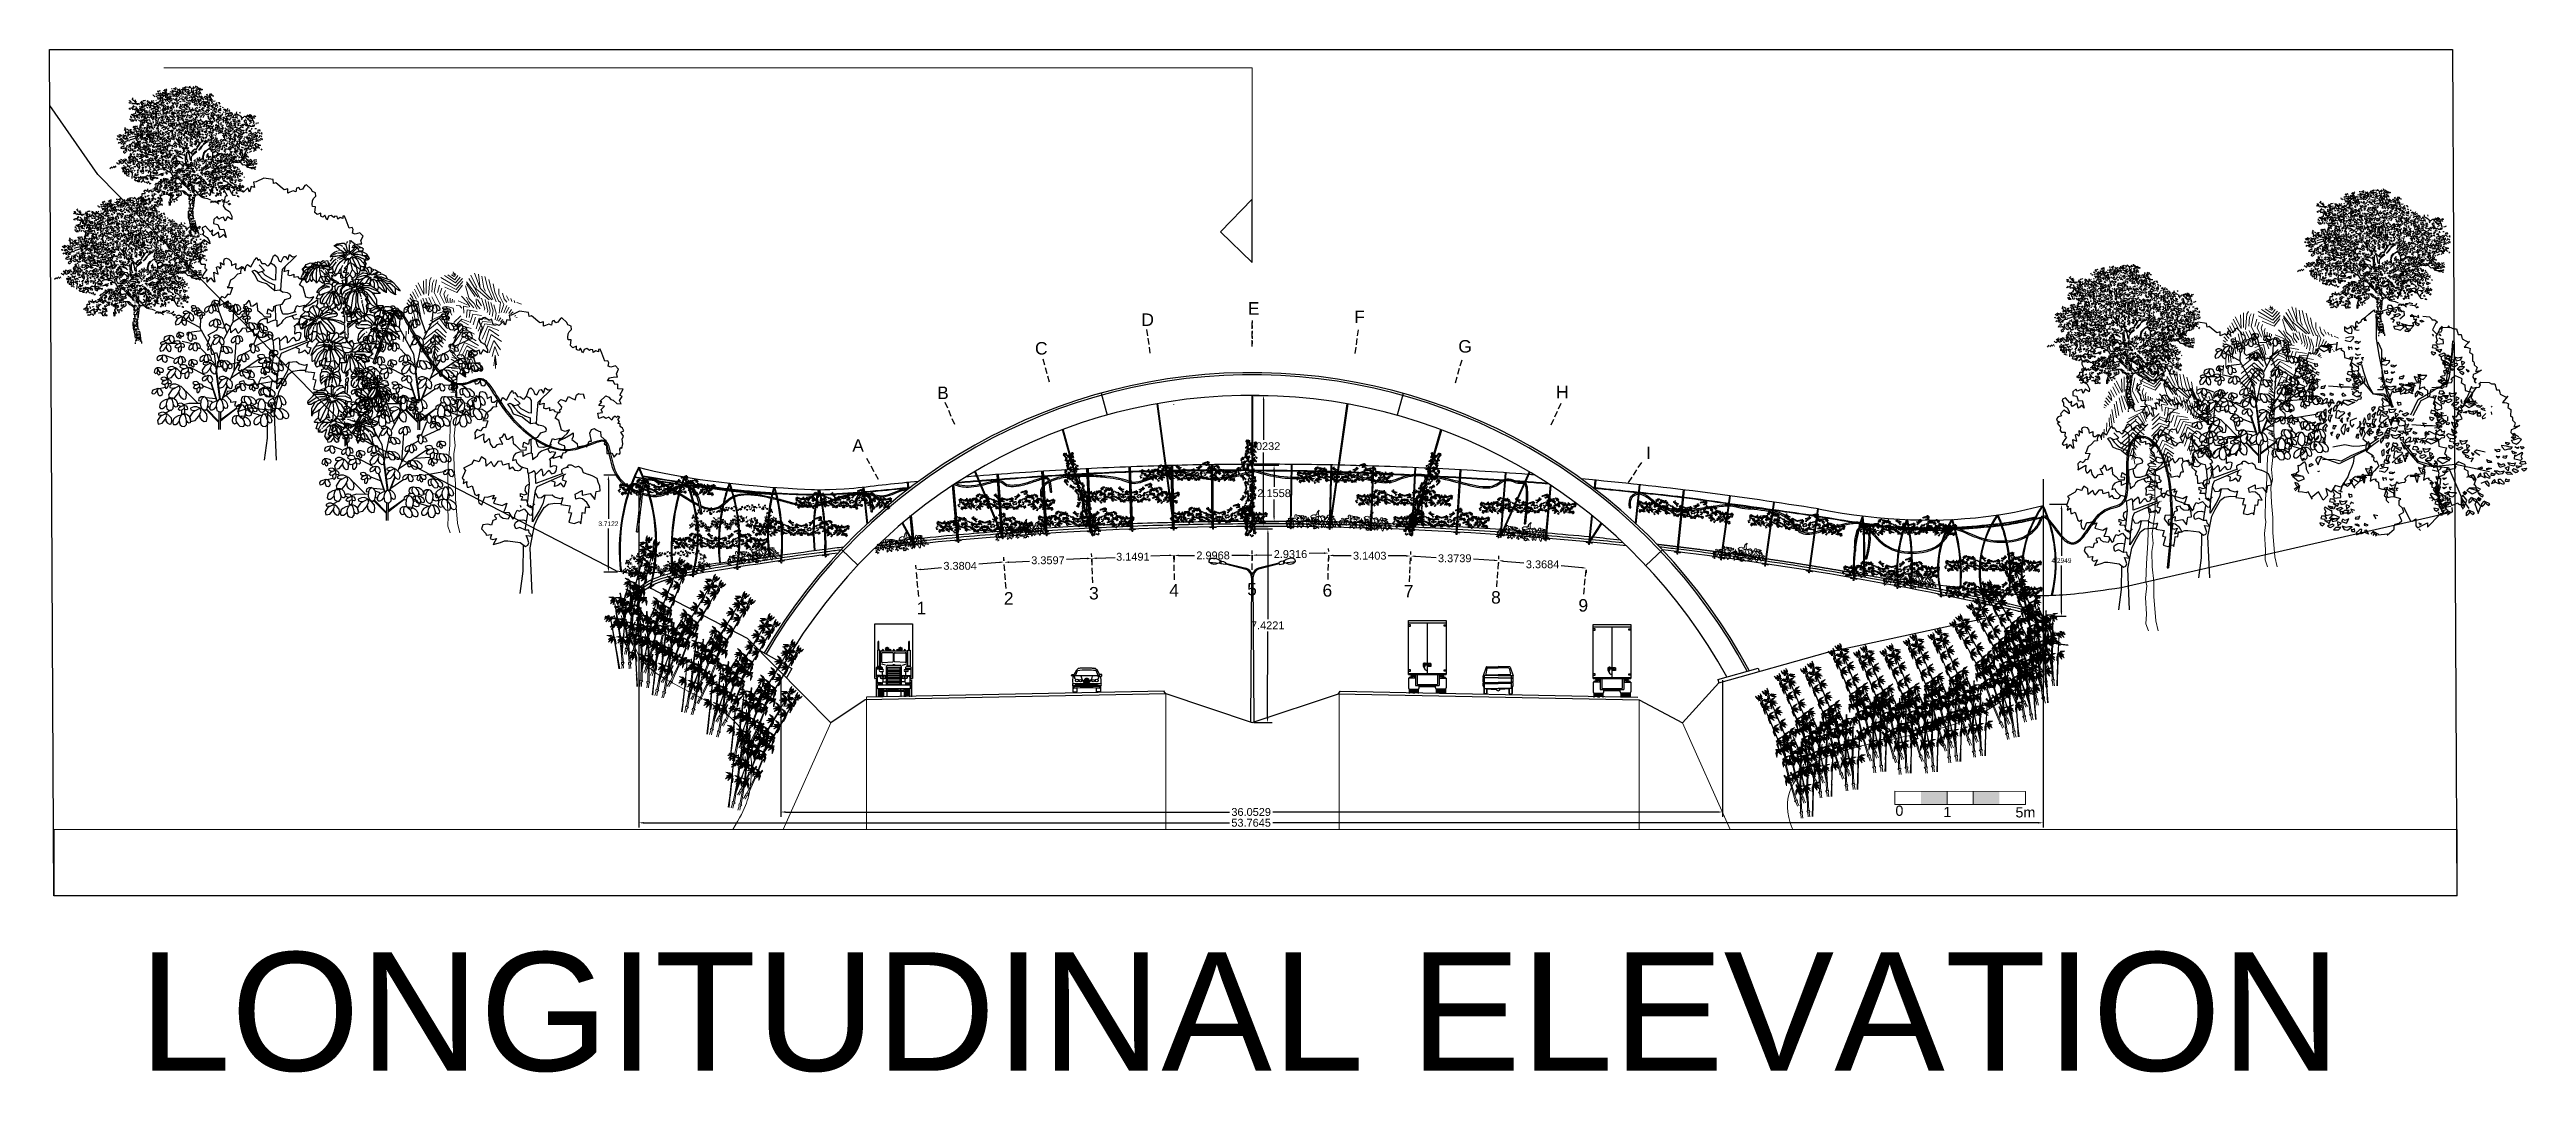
# Model space of a CAD drawing. Header units: metres. Extents: x 10 to 239, y 2 to 253.
# Drawn here: x 13 to 107.9, y 152.8 to 192 of the extents above; entities that cross this region are included whole.
import ezdxf

# ---------------------------------------------------------------- set-up
doc = ezdxf.new("R2010")
doc.units = ezdxf.units.M
doc.header["$MEASUREMENT"] = 0
doc.linetypes.add('ACAD_ISO02W100', pattern=[15, 12, -3])
doc.linetypes.add('CENTER', pattern=[50.8, 31.75, -6.35, 6.35, -6.35])
doc.layers.get('Defpoints').update_dxf_attribs({"color": 9})
for name, color, linetype in [('-cotas', 252, 'Continuous'), ('-nombres', 253, 'Continuous'), ('1', 7, 'Continuous'), ('1CERCA', 252, 'Continuous'), ('1EJES', 252, 'CENTER'), ('1estruct arco', 7, 'Continuous'), ('1gris', 254, 'Continuous'), ('1gris oscuro', 253, 'Continuous'), ('1lianas', 9, 'Continuous'), ('bloques carros', 9, 'Continuous')]:
    doc.layers.add(name, color=color, linetype=linetype)
doc.layers.add('0marcos', color=10, linetype='Continuous', plot=False)
for name, color, linetype, lineweight, true_color in [('bamb', 7, 'Continuous', 0, 0xbdd3a6), ('barrera', 7, 'Continuous', 0, 0x9dbb63), ('bloques veg', 7, 'Continuous', 0, 0xbbd5a5)]:
    doc.layers.add(name, color=color, linetype=linetype, lineweight=lineweight, true_color=true_color)
doc.layers.add('bloques ARBOLES', color=7, linetype='Continuous', true_color=0xb8d897)
doc.layers.get('bamb').off()
doc.styles.add('Annotative', font='arial.ttf')
doc.styles.get("Standard").update_dxf_attribs({"font": 'arial.ttf'})
doc.dimstyles.get("Standard").update_dxf_attribs({"dimtxt": 0.18, "dimasz": 0.18, "dimexe": 0.18, "dimexo": 0.0625, "dimgap": 0.09, "dimtad": 0, "dimtih": 1, "dimtoh": 1, "dimdec": 4, "dimzin": 0, "dimdsep": 46, "dimtxsty": 'Standard', "dimcen": 0.09, "dimadec": 0, "dimazin": 0, "dimtfac": 1, "dimtdec": 4, "dimtofl": 0, "dimtmove": 0, "dimatfit": 3, "dimfxl": 1, "dimtolj": 1, "dimtzin": 0, "dimarcsym": 0})

msp = doc.modelspace()

# ---------------------------------------------------------------- texts
at = {"layer": '-nombres', "style": 'Annotative'}
for s, p in [('E', (58.91941, 181.83493)), ('D', (54.84003, 181.40288)), ('F', (62.98673, 181.50834)), ('C', (50.7665, 180.30592)), ('G', (66.9731, 180.38072)), ('B', (47.02115, 178.59899)), ('H', (70.71435, 178.62909)), ('A', (43.77209, 176.5798)), ('I', (74.1614, 176.29778)), ('1', (46.2328, 170.35687)), ('2', (49.57613, 170.7258)), ('3', (52.83561, 170.92258)), ('4', (55.90757, 171.03109)), ('5', (58.88897, 171.07773)), ('6', (61.7742, 171.03118)), ('7', (64.88999, 171.00417)), ('8', (68.22801, 170.76378)), ('9', (71.57179, 170.4579))]:
    msp.add_text(s, height=0.4779, dxfattribs=at).set_placement(p)
at = {"layer": '-nombres', "insert": (100.76338, 157.40929), "char_height": 4.544817, "attachment_point": 3}
msp.add_mtext_dynamic_manual_height_columns('LONGITUDINAL ELEVATION', width=154.2635741, gutter_width=1146.25491, heights=[0], dxfattribs=at)

# ---------------------------------------------------------------- blocks, each defined once
blk = doc.blocks.new('A$C3F7A0E7F')
at = {"layer": 'bloques carros'}
h = blk.add_hatch(dxfattribs=at)
h.set_pattern_fill('LINE', color=256, scale=0.1, angle=90, style=0)
h.set_pattern_definition([(90, (-149.155528, -156.054783), (-0.0125, 0), [])])
edge = h.paths.add_edge_path()
edge.add_arc((1, 0.67), 0.18, 29.5722, 155.6759)
edge.add_arc((1, 0.73), 0.162, 173.5969, 371.6512)
for p, q in [((0.09, 0.54), (1.93, 0.54)), ((0.13, 0.41), (0.25, 0.41)), ((0.18, 1.11), (0.36, 1.42)), ((0.45, 0.73), (0.51, 0.73)), ((0.47, 0.43), (0.47, 0.35)), ((0.47, 0.39), (1.53, 0.39)), ((0.75, 0.4), (0.48, 0.4)), ((0.66, 0.73), (0.83, 0.73)), ((0.75, 0.54), (0.75, 0.4)), ((0.75, 0.4), (1.24, 0.4)), ((1.16, 0.73), (1.34, 0.73)), ((1.24, 0.4), (1.24, 0.54)), ((1.24, 0.4), (1.53, 0.4)), ((1.34, 1.52), (1.45, 1.52)), ((1.49, 0.73), (1.55, 0.73)), ((1.53, 0.43), (1.53, 0.35)), ((1.68, 0.32), (1.65, 0.32)), ((1.83, 1.11), (1.66, 1.43)), ((1.74, 0.41), (1.87, 0.41))]:
    blk.add_line(p, q, dxfattribs=at)
for points in [[(0.21, 1.01), (0.03, 1.01, -0.745859), (0.06, 1.12), (0.17, 1.11)], [(1.15, 0.76, 0.613423), (0.83, 0.75, 1.171411)], [(1.78, 1.01), (1.95, 1.01, 0.745859), (1.93, 1.12), (1.81, 1.11)]]:
    blk.add_lwpolyline(points, format="xyb", close=True, dxfattribs=at)
for points in [[(0.1, 0.33), (0.1, 0), (0.37, 0), (0.37, 0.24)], [(1.89, 0.33), (1.89, 0), (1.62, 0), (1.62, 0.24)]]:
    blk.add_lwpolyline(points, dxfattribs=at)
for points in [[(0.16, 0.3), (0.16, 0.23, -0.057657), (1.84, 0.23), (1.85, 0.31)], [(0.28, 1.09), (0.4, 1.38, -0.056714), (1.59, 1.39), (1.72, 1.07)], [(1.67, 1.02, 0.021943), (0.3, 1.02)], [(0.33, 0.45), (1.68, 0.45, -0.972653), (1.68, 0.32, 0.946035)], [(0.33, 0.43), (1.68, 0.43, -0.972653), (1.68, 0.34, -0.972653)], [(1.68, 0.4), (1.68, 0.4, -0.972653), (1.68, 0.37)], [(1.68, 0.4), (1.68, 0.4, -0.972653), (1.68, 0.37)]]:
    blk.add_lwpolyline(points, format="xyb", dxfattribs=at)
for centre, radius in [((0.36, 0.72), 0.0913), ((0.41, 0.39), 0.0419), ((0.59, 0.72), 0.0766), ((1.41, 0.72), 0.0766), ((1.64, 0.72), 0.0913), ((1.59, 0.39), 0.0419)]:
    blk.add_circle(centre, radius, dxfattribs=at)
for centre, radius, start, end in [((0.97, 0.68), 0.895, 158.6643, 189.6271), ((0.24, 0.46), 0.176, 154.3646, 242.3037), ((1.03, -10.65), 10.99, 85.7028, 94.5069), ((0.4, 0.96), 0.202, 165.4763, 238.3256), ((0.32, 0.37), 0.0809, 84.6743, 171.7227), ((0.31, 0.38), 0.0709, 180, 266.1982), ((0.32, 0.37), 0.0604, 84.6743, 171.7227), ((0.31, 0.38), 0.0507, 183.3442, 247.4733), ((0.32, 1.07), 0.0523, 156.9231, 239.915), ((0.32, 0.37), 0.0274, 107.6152, 171.7227), ((0.31, 0.38), 0.0196, 203.1777, 277.8788), ((1.03, -10.65), 11.01, 86.5858, 93.8172), ((0.41, 0.39), 0.101, 173.4064, 192.7361), ((0.56, 1.25), 0.266, 89.6967, 139.1631), ((1.01, -7.95), 9.48, 87.9743, 92.7134), ((1.3, 1.1), 0.684, 185.4075, 233.3918), ((0.64, 1.1), 0.726, 309.7557, 354.4997), ((1.45, 1.25), 0.266, 40.8369, 90.3033), ((1.67, 1.07), 0.0461, 264.9786, 4.3263), ((1.59, 0.39), 0.0919, 349.6981, 10.6071), ((1.52, 0.96), 0.257, 316.3418, 11.2196), ((1.77, 0.46), 0.176, 297.6963, 25.6354), ((1.04, 0.69), 0.895, 350.3729, 21.3357)]:
    blk.add_arc(centre, radius, start, end, dxfattribs=at)
blk = doc.blocks.new('A$C00FF6598')
for p, q in [((0, 186), (96, 186)), ((0, 48), (0, 186)), ((0, 180), (96, 180)), ((48, 180), (48, 76)), ((96, 186), (96, 48)), ((48, 73), (48, 51)), ((0, 51), (96, 51)), ((0, 48), (96, 48)), ((18, 39), (0, 39)), ((0, 39), (0, 14)), ((2, 41), (2, 39)), ((2, 11), (2, 0)), ((3, 11), (24, 11)), ((12, 41), (12, 39)), ((12, 11), (12, 0)), ((15, 41), (15, 39)), ((15, 11), (15, 0)), ((18, 48), (18, 20)), ((18, 20), (78, 20)), ((25, 11), (25, 0)), ((27, 14), (27, 20)), ((69, 14), (69, 20)), ((71, 11), (71, 0)), ((93, 11), (72, 11)), ((78, 48), (78, 20)), ((78, 39), (96, 39)), ((81, 41), (81, 39)), ((81, 11), (81, 0)), ((84, 41), (84, 39)), ((84, 11), (84, 0)), ((94, 41), (94, 39)), ((94, 11), (94, 0)), ((96, 39), (96, 14))]:
    blk.add_line(p, q)
for centre, radius, start, end in [((3, 14), 3, 180, 270), ((7, 29), 13, 67.38014, 112.61986), ((20, 29), 13, 98.84988, 112.61986), ((24, 14), 3, 270, 0), ((72, 14), 3, 180, 270), ((76, 29), 13, 67.38014, 81.15012), ((89, 29), 13, 67.38014, 112.61986), ((93, 14), 3, 270, 0)]:
    blk.add_arc(centre, radius, start, end)
at = {"layer": 'bloques carros'}
for p, q in [((5, 175), (0, 175)), ((0, 172), (5, 172)), ((5, 172), (5, 175)), ((91, 175), (96, 175)), ((91, 172), (91, 175)), ((96, 172), (91, 172)), ((57, 76), (37.1, 76)), ((56, 75), (39, 75)), ((39, 75), (39, 73)), ((39, 73), (49, 73)), ((40, 73), (40, 69)), ((40, 69), (43, 69)), ((41, 78), (43, 78)), ((41, 76), (41, 78)), ((43, 78), (43, 76)), ((43, 69), (43, 73)), ((49, 73), (56, 71)), ((57, 69), (49, 69)), ((56, 71), (56, 75)), ((57, 76), (57, 69)), ((5, 60), (0, 60)), ((0, 57), (5, 57)), ((3, 39), (3, 40.9)), ((3, 11), (3, 2)), ((5, 57), (5, 60)), ((5, 41), (5, 39)), ((5, 11), (5, 2)), ((7, 39), (7, 41)), ((7, 11), (7, 2)), ((9, 39), (9, 41)), ((9, 11), (9, 2)), ((11, 39), (11, 41)), ((11, 11), (11, 2)), ((16, 39), (16, 41)), ((16, 11), (16, 2)), ((18, 11), (18, 2)), ((20, 11), (20, 2)), ((22, 48), (22, 23)), ((22, 23), (74, 23)), ((22, 11), (22, 2)), ((24, 11), (24, 2)), ((27, 18), (69, 18)), ((72, 11), (72, 2)), ((74, 48), (74, 23)), ((74, 11), (74, 2)), ((76, 11), (76, 2)), ((78, 11), (78, 2)), ((80, 39), (80, 41)), ((80, 11), (80, 2)), ((85, 39), (85, 41)), ((85, 11), (85, 2)), ((87, 39), (87, 41)), ((87, 11), (87, 2)), ((89, 39), (89, 41)), ((89, 11), (89, 2)), ((91, 60), (96, 60)), ((91, 57), (91, 60)), ((96, 57), (91, 57)), ((91, 41), (91, 39)), ((91, 11), (91, 2)), ((93, 39), (93, 40.9)), ((93, 11), (93, 2))]:
    blk.add_line(p, q, dxfattribs=at)
for centre in [(9, 45), (14, 45), (82, 45), (87, 45)]:
    blk.add_circle(centre, 2, dxfattribs=at)
blk.add_arc((55, 74), 18, 173.62063, 239.03624, dxfattribs=at)
blk = doc.blocks.new('Chtr03al')
at = {"color": 0, "linetype": 'ByBlock'}
for p, q in [((-0.76, 1.72), (-0.95, 1.17)), ((-0.71, 1.64), (-0.79, 1.29)), ((-0.71, 1.76), (0.01, 1.78)), ((-0.66, 1.68), (0.01, 1.68)), ((0.74, 1.76), (0.01, 1.78)), ((0.68, 1.68), (0.01, 1.68)), ((0.73, 1.64), (0.81, 1.29)), ((0.79, 1.72), (0.98, 1.17)), ((-0.96, 1.06), (-0.96, 1.15)), ((-0.96, 0.78), (-0.96, 0.99)), ((-0.96, 0.52), (-0.96, 0.7)), ((-0.86, 0.35), (-0.96, 0.52)), ((0.01, 1.18), (-0.93, 1.18)), ((0.01, 1.03), (-0.93, 1.03)), ((-0.86, 1.02), (-0.93, 1.02)), ((-0.93, 0.75), (-0.86, 0.75)), ((-0.93, 0.73), (0.01, 0.73)), ((-0.91, 0.43), (-0.91, 0.03)), ((-0.89, 0.4), (-0.89, 0)), ((-0.73, 0), (-0.88, 0)), ((-0.86, 1.03), (-0.86, 1.18)), ((-0.86, 0.75), (-0.86, 1.02)), ((-0.86, 0.35), (-0.86, 0.73)), ((-0.86, 0.66), (0.01, 0.66)), ((-0.86, 0.35), (0.01, 0.35)), ((-0.74, 1.23), (0.01, 1.23)), ((-0.72, 0), (-0.72, 0.35)), ((-0.7, 0.03), (-0.7, 0.35)), ((-0.7, 0.32), (-0.43, 0.32)), ((-0.43, 0.35), (-0.43, 0.3)), ((-0.43, 0.3), (-0.13, 0.3)), ((0.77, 1.23), (0.01, 1.23)), ((0.01, 1.18), (0.95, 1.18)), ((0.01, 1.03), (0.95, 1.03)), ((0.95, 0.73), (0.01, 0.73)), ((0.88, 0.66), (0.01, 0.66)), ((0.88, 0.35), (0.01, 0.35)), ((0.45, 0.3), (0.15, 0.3)), ((0.45, 0.35), (0.45, 0.3)), ((0.72, 0.32), (0.45, 0.32)), ((0.72, 0.03), (0.72, 0.35)), ((0.74, 0), (0.74, 0.35)), ((0.75, 0), (0.9, 0)), ((0.88, 1.03), (0.88, 1.18)), ((0.88, 1.02), (0.95, 1.02)), ((0.88, 0.75), (0.88, 1.02)), ((0.95, 0.75), (0.88, 0.75)), ((0.88, 0.35), (0.88, 0.73)), ((0.88, 0.35), (0.98, 0.52)), ((0.91, 0.4), (0.91, 0)), ((0.93, 0.43), (0.93, 0.03)), ((0.98, 1.06), (0.98, 1.15)), ((0.98, 0.78), (0.98, 0.99)), ((0.98, 0.52), (0.98, 0.7))]:
    blk.add_line(p, q, dxfattribs=at)
for centre, radius, start, end in [((-0.71, 1.71), 0.05, 90, 166.495), ((-0.66, 1.63), 0.05, 90, 166.866), ((0.68, 1.63), 0.05, 13.134, 90), ((0.74, 1.71), 0.05, 13.505, 90), ((-0.93, 1.15), 0.03, 90, 180), ((-0.93, 1.06), 0.03, 180, 270), ((-0.93, 0.99), 0.03, 90, 180), ((-0.93, 0.78), 0.03, 180, 270), ((-0.93, 0.7), 0.03, 90, 180), ((-0.88, 0.03), 0.03, 180, 270), ((-0.74, 1.28), 0.05, 166.866, 270), ((-0.73, 0.03), 0.03, 270, 360), ((0.01, 0.35), 0.145, 200.099, 339.901), ((0.75, 0.03), 0.03, 180, 270), ((0.77, 1.28), 0.05, 270, 13.134), ((0.9, 0.03), 0.03, 270, 0), ((0.95, 1.15), 0.03, 360, 90), ((0.95, 1.06), 0.03, 270, 0), ((0.95, 0.99), 0.03, 360, 90), ((0.95, 0.78), 0.03, 270, 360), ((0.95, 0.7), 0.03, 0, 90)]:
    blk.add_arc(centre, radius, start, end, dxfattribs=at)
blk = doc.blocks.new('A$C4137041D')
for p, q in [((0, 186), (96, 186)), ((0, 46), (0, 186)), ((8, 118.5), (8, 141)), ((10, 141), (8, 141)), ((10, 118.5), (10, 141)), ((86, 118.5), (86, 141)), ((88, 141), (86, 141)), ((88, 118.5), (88, 141)), ((96, 186), (96, 46)), ((4, 50), (4, 74)), ((6, 118.5), (6, 76)), ((12, 118.5), (6, 118.5)), ((6, 76), (16, 76)), ((7, 76), (7, 77)), ((8, 78), (14, 78)), ((12, 78), (12, 118.5)), ((21, 69), (13, 69)), ((13, 64), (21, 64)), ((14, 112), (14, 114)), ((15, 112), (14, 112)), ((14, 87), (15, 87)), ((14, 78), (14, 87)), ((15, 87), (15, 112)), ((15, 77), (15, 76)), ((17, 117), (79, 117)), ((17, 110), (17, 89.1)), ((18, 74), (18, 69)), ((18, 64), (18, 54)), ((45, 112), (19, 112)), ((19.1, 87.1), (45.1, 88.9)), ((29, 30), (29, 77)), ((32, 80), (64, 80)), ((32, 31), (32, 75)), ((32, 75), (64, 75)), ((47, 90.9), (47, 110)), ((49, 90.9), (49, 110)), ((76.9, 87.1), (50.9, 88.9)), ((51, 112), (77, 112)), ((64, 31), (64, 75)), ((67, 77), (67, 30)), ((75, 69), (83, 69)), ((83, 64), (75, 64)), ((78, 74), (78, 69)), ((78, 64), (78, 54)), ((79, 110), (79, 89.1)), ((90, 76), (80, 76)), ((81, 87), (81, 112)), ((81, 112), (82, 112)), ((82, 87), (81, 87)), ((81, 77), (81, 76)), ((82, 112), (82, 114)), ((82, 78), (82, 87)), ((88, 78), (82, 78)), ((84, 78), (84, 118.5)), ((84, 118.5), (90, 118.5)), ((89, 76), (89, 77)), ((90, 118.5), (90, 76)), ((92, 50), (92, 74)), ((0, 46), (5, 46)), ((3, 42), (3, 0)), ((6, 38), (6, 50)), ((6, 30), (90, 30)), ((6, 20), (6, 30)), ((90, 20), (6, 20)), ((8, 35), (8, 30)), ((8, 20), (8, 0)), ((17, 35), (9, 35)), ((24, 54), (17, 54)), ((17, 46), (24, 46)), ((18, 35), (18, 30)), ((18, 20), (18, 0)), ((18, 13), (21, 13)), ((20, 46), (20, 38)), ((21, 14), (75, 14)), ((21, 13), (21, 14)), ((30, 14), (30, 0)), ((66, 14), (66, 0)), ((72, 54), (79, 54)), ((79, 46), (72, 46)), ((75, 13), (75, 14)), ((78, 13), (75, 13)), ((76, 46), (76, 38)), ((78, 35), (78, 30)), ((78, 20), (78, 0)), ((79, 35), (87, 35)), ((88, 35), (88, 30)), ((88, 20), (88, 0)), ((90, 38), (90, 50)), ((90, 30), (90, 20)), ((91, 46), (96, 46)), ((93, 42), (93, 0))]:
    blk.add_line(p, q)
for centre in [(17, 50), (24, 50), (72, 50), (79, 50)]:
    blk.add_circle(centre, 3)
for centre, radius, start, end in [((6, 74), 2, 90, 180), ((8, 77), 1, 90, 180), ((13, 66.5), 2.5, 90, 270), ((17, 114), 3, 90, 180), ((14, 77), 1, 0, 90), ((16, 74), 2, 0, 90), ((19, 110), 2, 90, 180), ((19, 89.1), 2, 180, 273.81407), ((18.4, 66.5), 3.62, 316.39718, 43.60282), ((32, 77), 3, 90, 180), ((45, 110), 2, 0, 90), ((45, 90.9), 2, 273.81407, 0), ((51, 110), 2, 90, 180), ((51, 90.9), 2, 180, 266.18593), ((64, 77), 3, 0, 90), ((77.6, 66.5), 3.62, 136.39718, 223.60282), ((77, 89.1), 2, 266.18593, 0), ((77, 110), 2, 0, 90), ((80, 74), 2, 90, 180), ((79, 114), 3, 0, 90), ((82, 77), 1, 90, 180), ((83, 66.5), 2.5, 270, 90), ((88, 77), 1, 0, 90), ((90, 74), 2, 0, 90), ((6, 50), 2, 180, 270), ((13, 39), 13, 87.57589, 122.47119), ((9, 38), 3, 180, 270), ((17, 50), 4, 90, 270), ((17, 38), 3, 270, 0), ((24, 50), 4, 270, 90), ((72, 50), 4, 90, 270), ((79, 38), 3, 180, 270), ((79, 50), 4, 270, 90), ((83, 39), 13, 57.52881, 92.42411), ((87, 38), 3, 270, 0), ((90, 50), 2, 270, 0)]:
    blk.add_arc(centre, radius, start, end)
at = {"layer": 'bloques carros'}
for p, q in [((18, 72), (4, 72)), ((18, 70), (4, 70)), ((27, 80), (17, 83)), ((32, 71), (64, 71)), ((32, 67), (64, 67)), ((46, 80), (46, 82)), ((46, 82), (50, 82)), ((50, 82), (50, 80)), ((69, 80), (79, 83)), ((78, 72), (92, 72)), ((78, 70), (92, 70)), ((6, 42), (3, 42)), ((14, 54), (4, 54)), ((10, 52), (4, 52)), ((10, 34), (10, 31)), ((10, 19), (10, 1)), ((12, 34), (12, 31)), ((12, 19), (12, 1)), ((14, 34), (14, 31)), ((14, 19), (14, 1)), ((16, 34), (16, 31)), ((16, 19), (16, 1)), ((20, 38), (29, 38)), ((20, 20), (21, 17)), ((21, 17), (75, 17)), ((22, 17), (22, 20)), ((22, 14), (22, 0)), ((29, 50), (28, 50)), ((30, 17), (30, 20)), ((32, 63), (64, 63)), ((32, 59), (64, 59)), ((32, 55), (64, 55)), ((32, 51), (64, 51)), ((32, 47), (64, 47)), ((32, 43), (64, 43)), ((32, 39), (64, 39)), ((32, 35), (64, 35)), ((32, 31), (64, 31)), ((33, 20), (36, 19)), ((36, 19), (60, 19)), ((63, 20), (60, 19)), ((66, 17), (66, 20)), ((67, 50), (68, 50)), ((76, 38), (67, 38)), ((74, 17), (74, 20)), ((74, 14), (74, 0)), ((76, 20), (75, 17)), ((80, 34), (80, 31)), ((80, 19), (80, 1)), ((82, 54), (92, 54)), ((82, 34), (82, 31)), ((82, 19), (82, 1)), ((84, 34), (84, 31)), ((84, 19), (84, 1)), ((86, 52), (92, 52)), ((86, 34), (86, 31)), ((86, 19), (86, 1)), ((90, 42), (93, 42))]:
    blk.add_line(p, q, dxfattribs=at)
for centre, radius in [((31, 122), 4), ((31, 122), 1), ((65, 122), 4), ((65, 122), 1)]:
    blk.add_circle(centre, radius, dxfattribs=at)
for centre, radius, start, end in [((20, 118), 2, 330, 210), ((31, 122), 3, 0, 180), ((31, 122), 2, 0, 180), ((39, 118), 2, 330, 210), ((48, 118), 2, 330, 210), ((57, 118), 2, 330, 210), ((65, 122), 3, 0, 180), ((65, 122), 2, 0, 180), ((76, 118), 2, 330, 210), ((15, 29), 12, 137.58795, 221.40962), ((81, 29), 12, 318.59038, 42.41205)]:
    blk.add_arc(centre, radius, start, end, dxfattribs=at)
blk = doc.blocks.new('A$C0C3707A3')
at = {"layer": 'bloques veg'}
for p, q in [((0, 0.154), (0.022, 0.168)), ((0.013, 0.133), (0, 0.154)), ((0.029, 0.136), (0.013, 0.133)), ((0.022, 0.168), (0.028, 0.162)), ((0.023, 0.119), (0.042, 0.133)), ((0.027, 0.099), (0.023, 0.119)), ((0.045, 0.104), (0.027, 0.099)), ((0.04, 0.147), (0.029, 0.136)), ((0.032, 0.328), (0.063, 0.337)), ((0.038, 0.308), (0.032, 0.328)), ((0.034, 0.282), (0.043, 0.293)), ((0.045, 0.268), (0.034, 0.282)), ((0.036, 0.183), (0.039, 0.194)), ((0.052, 0.175), (0.036, 0.183)), ((0.059, 0.307), (0.038, 0.308)), ((0.039, 0.194), (0.06, 0.195)), ((0.043, 0.293), (0.06, 0.295)), ((0.068, 0.274), (0.045, 0.268)), ((0.053, 0.118), (0.045, 0.104)), ((0.047, 0.25), (0.059, 0.255)), ((0.049, 0.235), (0.047, 0.25)), ((0.071, 0.233), (0.049, 0.235)), ((0.069, 0.181), (0.052, 0.175)), ((0.071, 0.123), (0.053, 0.118)), ((0.059, 0.321), (0.059, 0.307)), ((0.06, 0.195), (0.078, 0.195)), ((0.063, 0.343), (0.074, 0.355)), ((0.08, 0.324), (0.063, 0.343)), ((0.065, 0.319), (0.083, 0.33)), ((0.07, 0.299), (0.065, 0.319)), ((0.075, 0.291), (0.068, 0.274)), ((0.069, 0.258), (0.071, 0.233)), ((0.086, 0.297), (0.07, 0.299)), ((0.074, 0.355), (0.096, 0.352)), ((0.094, 0.334), (0.08, 0.324)), ((0.081, 0.294), (0.102, 0.314)), ((0.098, 0.286), (0.081, 0.294)), ((0.094, 0.32), (0.086, 0.297)), ((0.087, 0.247), (0.097, 0.266)), ((0.094, 0.231), (0.087, 0.247)), ((0.095, 0.06), (0.09, 0.047)), ((0.09, 0.047), (0.097, 0.034)), ((0.117, 0.342), (0.094, 0.334)), ((0.109, 0.235), (0.094, 0.231)), ((0.108, 0.058), (0.095, 0.06)), ((0.097, 0.034), (0.108, 0.032)), ((0.119, 0.3), (0.098, 0.286)), ((0.102, 0.314), (0.111, 0.311)), ((0.104, 0.085), (0.105, 0.099)), ((0.107, 0.07), (0.104, 0.085)), ((0.105, 0.099), (0.113, 0.101)), ((0.107, 0.262), (0.109, 0.235)), ((0.126, 0.065), (0.107, 0.07)), ((0.117, 0.043), (0.108, 0.058)), ((0.11, 0.324), (0.13, 0.332)), ((0.113, 0.311), (0.11, 0.324)), ((0.129, 0.299), (0.113, 0.311)), ((0.113, 0.101), (0.123, 0.09)), ((0.117, 0.247), (0.133, 0.254)), ((0.117, 0.226), (0.117, 0.247)), ((0.133, 0.228), (0.117, 0.226)), ((0.119, 0.308), (0.119, 0.3)), ((0.126, 0.037), (0.119, 0.028)), ((0.119, 0.028), (0.129, 0.013)), ((0.123, 0.09), (0.122, 0.075)), ((0.137, 0.038), (0.126, 0.037)), ((0.127, 0.208), (0.141, 0.215)), ((0.13, 0.19), (0.127, 0.208)), ((0.137, 0.311), (0.129, 0.299)), ((0.129, 0.013), (0.136, 0.009)), ((0.13, 0.332), (0.145, 0.329)), ((0.157, 0.187), (0.13, 0.19)), ((0.145, 0.252), (0.133, 0.228)), ((0.135, 0.081), (0.139, 0.096)), ((0.138, 0.069), (0.135, 0.081)), ((0.149, 0.32), (0.137, 0.311)), ((0.146, 0.02), (0.137, 0.038)), ((0.139, 0.096), (0.153, 0.102)), ((0.141, 0.215), (0.169, 0.211)), ((0.142, 0.044), (0.151, 0.061)), ((0.154, 0.082), (0.144, 0.07)), ((0.145, 0.301), (0.151, 0.313)), ((0.161, 0.289), (0.145, 0.301)), ((0.168, 0.323), (0.149, 0.32)), ((0.151, 0.313), (0.168, 0.317)), ((0.151, 0.061), (0.166, 0.064)), ((0.153, 0.102), (0.16, 0.094)), ((0.16, 0.094), (0.154, 0.082)), ((0.164, 0.198), (0.157, 0.187)), ((0.158, 0.173), (0.175, 0.194)), ((0.16, 0.163), (0.158, 0.173)), ((0.159, 0.22), (0.164, 0.241)), ((0.181, 0.218), (0.159, 0.22)), ((0.184, 0.159), (0.16, 0.163)), ((0.171, 0.293), (0.161, 0.289)), ((0.164, 0.241), (0.178, 0.25)), ((0.165, 0.211), (0.164, 0.198)), ((0.169, 0.051), (0.164, 0.039)), ((0.166, 0.064), (0.169, 0.051)), ((0.167, 0.073), (0.169, 0.093)), ((0.169, 0.093), (0.178, 0.102)), ((0.174, 0.306), (0.171, 0.293)), ((0.177, 0.319), (0.174, 0.306)), ((0.175, 0.292), (0.185, 0.31)), ((0.183, 0.285), (0.175, 0.292)), ((0.178, 0.102), (0.185, 0.102)), ((0.189, 0.08), (0.18, 0.072)), ((0.188, 0.232), (0.181, 0.218)), ((0.192, 0.285), (0.183, 0.285)), ((0.183, 0.197), (0.192, 0.187)), ((0.194, 0.168), (0.184, 0.159)), ((0.185, 0.31), (0.196, 0.315)), ((0.185, 0.102), (0.192, 0.093)), ((0.186, 0.247), (0.188, 0.232)), ((0.186, 0.052), (0.197, 0.069)), ((0.192, 0.093), (0.189, 0.08)), ((0.205, 0.299), (0.192, 0.285)), ((0.192, 0.187), (0.194, 0.168)), ((0.197, 0.069), (0.204, 0.068)), ((0.2, 0.197), (0.212, 0.2)), ((0.2, 0.182), (0.2, 0.197)), ((0.203, 0.17), (0.2, 0.182)), ((0.2, 0.131), (0.205, 0.159)), ((0.228, 0.124), (0.2, 0.131)), ((0.2, 0.091), (0.206, 0.111)), ((0.203, 0.052), (0.2, 0.043)), ((0.231, 0.16), (0.203, 0.17)), ((0.207, 0.062), (0.203, 0.052)), ((0.204, 0.068), (0.207, 0.062)), ((0.205, 0.314), (0.205, 0.299)), ((0.205, 0.159), (0.213, 0.164)), ((0.206, 0.111), (0.219, 0.112)), ((0.208, 0.277), (0.21, 0.289)), ((0.222, 0.273), (0.208, 0.277)), ((0.21, 0.289), (0.218, 0.301)), ((0.212, 0.2), (0.222, 0.198)), ((0.213, 0.067), (0.217, 0.078)), ((0.217, 0.078), (0.237, 0.089)), ((0.218, 0.058), (0.233, 0.062)), ((0.219, 0.112), (0.223, 0.104)), ((0.223, 0.104), (0.219, 0.089)), ((0.221, 0.322), (0.234, 0.329)), ((0.223, 0.304), (0.221, 0.322)), ((0.235, 0.28), (0.222, 0.273)), ((0.25, 0.302), (0.223, 0.304)), ((0.23, 0.042), (0.223, 0.044)), ((0.225, 0.304), (0.231, 0.291)), ((0.227, 0.153), (0.241, 0.13)), ((0.241, 0.13), (0.228, 0.124)), ((0.245, 0.057), (0.23, 0.042)), ((0.231, 0.291), (0.235, 0.28)), ((0.231, 0.195), (0.242, 0.174)), ((0.242, 0.174), (0.231, 0.16)), ((0.233, 0.176), (0.244, 0.184)), ((0.233, 0.169), (0.233, 0.176)), ((0.243, 0.163), (0.233, 0.169)), ((0.233, 0.062), (0.245, 0.057)), ((0.234, 0.329), (0.262, 0.325)), ((0.243, 0.073), (0.234, 0.067)), ((0.235, 0.096), (0.239, 0.121)), ((0.237, 0.089), (0.243, 0.073)), ((0.239, 0.121), (0.251, 0.12)), ((0.266, 0.158), (0.243, 0.163)), ((0.244, 0.184), (0.258, 0.18)), ((0.255, 0.154), (0.244, 0.148)), ((0.244, 0.148), (0.272, 0.14)), ((0.255, 0.111), (0.249, 0.093)), ((0.258, 0.313), (0.25, 0.302)), ((0.251, 0.288), (0.268, 0.309)), ((0.253, 0.278), (0.251, 0.288)), ((0.251, 0.12), (0.255, 0.111)), ((0.252, 0.335), (0.258, 0.356)), ((0.275, 0.332), (0.252, 0.335)), ((0.252, 0.066), (0.271, 0.071)), ((0.278, 0.273), (0.253, 0.278)), ((0.253, 0.199), (0.267, 0.211)), ((0.269, 0.19), (0.253, 0.199)), ((0.27, 0.148), (0.255, 0.154)), ((0.258, 0.356), (0.272, 0.365)), ((0.259, 0.325), (0.258, 0.313)), ((0.274, 0.051), (0.262, 0.052)), ((0.267, 0.211), (0.284, 0.202)), ((0.283, 0.18), (0.269, 0.19)), ((0.271, 0.071), (0.279, 0.062)), ((0.273, 0.168), (0.296, 0.17)), ((0.282, 0.152), (0.273, 0.168)), ((0.279, 0.062), (0.274, 0.051)), ((0.281, 0.347), (0.275, 0.332)), ((0.276, 0.311), (0.285, 0.302)), ((0.287, 0.283), (0.278, 0.273)), ((0.279, 0.362), (0.281, 0.347)), ((0.305, 0.143), (0.282, 0.152)), ((0.283, 0.219), (0.293, 0.225)), ((0.292, 0.207), (0.283, 0.219)), ((0.284, 0.202), (0.289, 0.193)), ((0.285, 0.302), (0.287, 0.283)), ((0.295, 0.198), (0.291, 0.186)), ((0.291, 0.186), (0.315, 0.18)), ((0.31, 0.202), (0.292, 0.207)), ((0.293, 0.296), (0.294, 0.311)), ((0.297, 0.285), (0.293, 0.296)), ((0.293, 0.225), (0.31, 0.215)), ((0.294, 0.311), (0.305, 0.315)), ((0.294, 0.246), (0.299, 0.274)), ((0.322, 0.238), (0.294, 0.246)), ((0.313, 0.199), (0.295, 0.198)), ((0.296, 0.17), (0.314, 0.158)), ((0.325, 0.275), (0.297, 0.285)), ((0.299, 0.274), (0.307, 0.278)), ((0.3, 0.118), (0.313, 0.125)), ((0.302, 0.1), (0.3, 0.118)), ((0.329, 0.097), (0.302, 0.1)), ((0.305, 0.315), (0.316, 0.312)), ((0.329, 0.189), (0.313, 0.199)), ((0.313, 0.125), (0.341, 0.121)), ((0.318, 0.221), (0.322, 0.232)), ((0.332, 0.209), (0.318, 0.221)), ((0.32, 0.268), (0.335, 0.244)), ((0.335, 0.244), (0.322, 0.238)), ((0.322, 0.232), (0.339, 0.232)), ((0.324, 0.316), (0.337, 0.323)), ((0.326, 0.298), (0.324, 0.316)), ((0.325, 0.31), (0.335, 0.288)), ((0.335, 0.288), (0.325, 0.275)), ((0.353, 0.295), (0.326, 0.298)), ((0.337, 0.108), (0.329, 0.097)), ((0.33, 0.083), (0.347, 0.104)), ((0.332, 0.073), (0.33, 0.083)), ((0.331, 0.13), (0.337, 0.151)), ((0.354, 0.128), (0.331, 0.13)), ((0.357, 0.069), (0.332, 0.073)), ((0.337, 0.323), (0.365, 0.319)), ((0.337, 0.151), (0.351, 0.16)), ((0.338, 0.12), (0.337, 0.108)), ((0.339, 0.232), (0.342, 0.219)), ((0.35, 0.197), (0.361, 0.212)), ((0.364, 0.185), (0.35, 0.197)), ((0.361, 0.306), (0.353, 0.295)), ((0.354, 0.281), (0.371, 0.302)), ((0.356, 0.271), (0.354, 0.281)), ((0.36, 0.142), (0.354, 0.128)), ((0.355, 0.328), (0.361, 0.349)), ((0.378, 0.326), (0.355, 0.328)), ((0.355, 0.107), (0.364, 0.097)), ((0.381, 0.267), (0.356, 0.271)), ((0.366, 0.078), (0.357, 0.069)), ((0.358, 0.157), (0.36, 0.142)), ((0.361, 0.349), (0.375, 0.358)), ((0.362, 0.318), (0.361, 0.306)), ((0.361, 0.212), (0.376, 0.203)), ((0.364, 0.097), (0.366, 0.078)), ((0.376, 0.203), (0.372, 0.19)), ((0.372, 0.092), (0.373, 0.106)), ((0.376, 0.08), (0.372, 0.092)), ((0.373, 0.106), (0.384, 0.11)), ((0.373, 0.041), (0.378, 0.069)), ((0.401, 0.034), (0.373, 0.041)), ((0.404, 0.07), (0.376, 0.08)), ((0.377, 0.177), (0.379, 0.2)), ((0.384, 0.34), (0.378, 0.326)), ((0.378, 0.069), (0.386, 0.074)), ((0.379, 0.304), (0.388, 0.295)), ((0.379, 0.2), (0.398, 0.212)), ((0.39, 0.276), (0.381, 0.267)), ((0.382, 0.355), (0.384, 0.34)), ((0.384, 0.11), (0.395, 0.107)), ((0.388, 0.295), (0.39, 0.276)), ((0.402, 0.19), (0.392, 0.18)), ((0.396, 0.304), (0.408, 0.308)), ((0.396, 0.289), (0.396, 0.304)), ((0.4, 0.278), (0.396, 0.289)), ((0.396, 0.239), (0.402, 0.267)), ((0.425, 0.232), (0.396, 0.239)), ((0.398, 0.212), (0.404, 0.202)), ((0.399, 0.063), (0.414, 0.04)), ((0.427, 0.268), (0.4, 0.278)), ((0.4, 0.154), (0.414, 0.161)), ((0.402, 0.136), (0.4, 0.154)), ((0.414, 0.04), (0.401, 0.034)), ((0.402, 0.267), (0.41, 0.272)), ((0.404, 0.202), (0.402, 0.19)), ((0.43, 0.133), (0.402, 0.136)), ((0.404, 0.105), (0.414, 0.084)), ((0.414, 0.084), (0.404, 0.07)), ((0.406, 0.197), (0.413, 0.208)), ((0.408, 0.308), (0.419, 0.305)), ((0.413, 0.208), (0.431, 0.203)), ((0.418, 0.329), (0.414, 0.316)), ((0.414, 0.316), (0.421, 0.304)), ((0.414, 0.161), (0.442, 0.157)), ((0.432, 0.328), (0.418, 0.329)), ((0.421, 0.304), (0.432, 0.301)), ((0.423, 0.261), (0.438, 0.238)), ((0.438, 0.238), (0.425, 0.232)), ((0.427, 0.354), (0.429, 0.368)), ((0.43, 0.34), (0.427, 0.354)), ((0.438, 0.282), (0.427, 0.268)), ((0.428, 0.303), (0.438, 0.282)), ((0.429, 0.368), (0.436, 0.371)), ((0.45, 0.334), (0.43, 0.34)), ((0.437, 0.144), (0.43, 0.133)), ((0.431, 0.203), (0.434, 0.185)), ((0.431, 0.119), (0.448, 0.14)), ((0.433, 0.109), (0.431, 0.119)), ((0.44, 0.312), (0.432, 0.328)), ((0.432, 0.166), (0.437, 0.187)), ((0.454, 0.164), (0.432, 0.166)), ((0.457, 0.105), (0.433, 0.109)), ((0.436, 0.371), (0.446, 0.36)), ((0.437, 0.187), (0.451, 0.196)), ((0.438, 0.156), (0.437, 0.144)), ((0.449, 0.307), (0.442, 0.297)), ((0.442, 0.297), (0.452, 0.283)), ((0.446, 0.36), (0.446, 0.345)), ((0.461, 0.167), (0.447, 0.157)), ((0.447, 0.157), (0.462, 0.146)), ((0.46, 0.307), (0.449, 0.307)), ((0.452, 0.283), (0.459, 0.278)), ((0.46, 0.178), (0.454, 0.164)), ((0.455, 0.142), (0.465, 0.133)), ((0.457, 0.195), (0.472, 0.198)), ((0.465, 0.173), (0.457, 0.195)), ((0.466, 0.114), (0.457, 0.105)), ((0.458, 0.193), (0.46, 0.178)), ((0.459, 0.351), (0.463, 0.366)), ((0.461, 0.338), (0.459, 0.351)), ((0.469, 0.29), (0.46, 0.307)), ((0.462, 0.146), (0.472, 0.157)), ((0.463, 0.366), (0.476, 0.372)), ((0.465, 0.313), (0.474, 0.33)), ((0.465, 0.133), (0.466, 0.114)), ((0.478, 0.351), (0.467, 0.339)), ((0.472, 0.198), (0.477, 0.19)), ((0.472, 0.127), (0.473, 0.142)), ((0.476, 0.116), (0.472, 0.127)), ((0.473, 0.142), (0.484, 0.146)), ((0.473, 0.077), (0.478, 0.105)), ((0.501, 0.07), (0.473, 0.077)), ((0.474, 0.33), (0.489, 0.333)), ((0.477, 0.19), (0.475, 0.176)), ((0.476, 0.372), (0.483, 0.364)), ((0.504, 0.106), (0.476, 0.116)), ((0.483, 0.364), (0.478, 0.351)), ((0.478, 0.105), (0.486, 0.11)), ((0.484, 0.146), (0.495, 0.143)), ((0.493, 0.321), (0.487, 0.308)), ((0.489, 0.333), (0.493, 0.321)), ((0.49, 0.342), (0.492, 0.363)), ((0.492, 0.363), (0.502, 0.372)), ((0.5, 0.099), (0.514, 0.075)), ((0.514, 0.075), (0.501, 0.07)), ((0.502, 0.372), (0.509, 0.371)), ((0.512, 0.349), (0.504, 0.341)), ((0.504, 0.141), (0.514, 0.12)), ((0.514, 0.12), (0.504, 0.106)), ((0.509, 0.371), (0.515, 0.362)), ((0.509, 0.321), (0.521, 0.339)), ((0.515, 0.362), (0.512, 0.349)), ((0.521, 0.339), (0.527, 0.337)), ((0.527, 0.265), (0.522, 0.252)), ((0.522, 0.252), (0.529, 0.24)), ((0.523, 0.36), (0.53, 0.38)), ((0.527, 0.321), (0.523, 0.312)), ((0.527, 0.337), (0.53, 0.331)), ((0.53, 0.331), (0.527, 0.321)), ((0.54, 0.264), (0.527, 0.265)), ((0.529, 0.24), (0.54, 0.237)), ((0.53, 0.38), (0.543, 0.382)), ((0.534, 0.055), (0.557, 0.069)), ((0.547, 0.034), (0.534, 0.055)), ((0.536, 0.29), (0.537, 0.304)), ((0.539, 0.276), (0.536, 0.29)), ((0.537, 0.337), (0.541, 0.347)), ((0.537, 0.304), (0.545, 0.307)), ((0.558, 0.27), (0.539, 0.276)), ((0.549, 0.248), (0.54, 0.264)), ((0.541, 0.347), (0.561, 0.358)), ((0.541, 0.327), (0.556, 0.332)), ((0.546, 0.374), (0.542, 0.358)), ((0.543, 0.382), (0.546, 0.374)), ((0.545, 0.307), (0.555, 0.296)), ((0.553, 0.311), (0.547, 0.313)), ((0.563, 0.037), (0.547, 0.034)), ((0.558, 0.243), (0.551, 0.233)), ((0.551, 0.233), (0.561, 0.219)), ((0.569, 0.326), (0.553, 0.311)), ((0.555, 0.296), (0.554, 0.281)), ((0.556, 0.445), (0.568, 0.453)), ((0.557, 0.438), (0.556, 0.445)), ((0.556, 0.332), (0.569, 0.326)), ((0.567, 0.432), (0.557, 0.438)), ((0.566, 0.343), (0.557, 0.336)), ((0.557, 0.069), (0.562, 0.063)), ((0.558, 0.366), (0.563, 0.39)), ((0.569, 0.243), (0.558, 0.243)), ((0.558, 0.02), (0.576, 0.033)), ((0.562, 0), (0.558, 0.02)), ((0.561, 0.358), (0.566, 0.343)), ((0.561, 0.219), (0.568, 0.214)), ((0.579, 0.005), (0.562, 0)), ((0.563, 0.39), (0.574, 0.39)), ((0.574, 0.048), (0.563, 0.037)), ((0.59, 0.427), (0.567, 0.432)), ((0.578, 0.423), (0.567, 0.417)), ((0.567, 0.417), (0.596, 0.409)), ((0.567, 0.287), (0.571, 0.302)), ((0.57, 0.274), (0.567, 0.287)), ((0.568, 0.453), (0.582, 0.449)), ((0.578, 0.226), (0.569, 0.243)), ((0.57, 0.084), (0.573, 0.095)), ((0.587, 0.076), (0.57, 0.084)), ((0.571, 0.302), (0.585, 0.308)), ((0.578, 0.38), (0.572, 0.362)), ((0.573, 0.095), (0.594, 0.096)), ((0.574, 0.39), (0.578, 0.38)), ((0.574, 0.249), (0.583, 0.266)), ((0.576, 0.468), (0.59, 0.481)), ((0.593, 0.459), (0.576, 0.468)), ((0.576, 0.336), (0.594, 0.34)), ((0.586, 0.287), (0.576, 0.275)), ((0.593, 0.417), (0.578, 0.423)), ((0.587, 0.019), (0.579, 0.005)), ((0.583, 0.266), (0.598, 0.269)), ((0.585, 0.308), (0.592, 0.3)), ((0.585, 0.112), (0.599, 0.119)), ((0.588, 0.094), (0.585, 0.112)), ((0.597, 0.32), (0.586, 0.321)), ((0.592, 0.3), (0.586, 0.287)), ((0.603, 0.082), (0.587, 0.076)), ((0.605, 0.023), (0.587, 0.019)), ((0.615, 0.091), (0.588, 0.094)), ((0.59, 0.481), (0.608, 0.471)), ((0.606, 0.45), (0.593, 0.459)), ((0.594, 0.34), (0.603, 0.332)), ((0.594, 0.096), (0.613, 0.096)), ((0.596, 0.437), (0.62, 0.439)), ((0.606, 0.422), (0.596, 0.437)), ((0.601, 0.257), (0.596, 0.244)), ((0.603, 0.332), (0.597, 0.32)), ((0.598, 0.269), (0.601, 0.257)), ((0.599, 0.278), (0.601, 0.299)), ((0.599, 0.119), (0.627, 0.115)), ((0.601, 0.299), (0.61, 0.308)), ((0.606, 0.488), (0.616, 0.495)), ((0.616, 0.476), (0.606, 0.488)), ((0.629, 0.412), (0.606, 0.422)), ((0.608, 0.471), (0.612, 0.462)), ((0.61, 0.308), (0.617, 0.307)), ((0.62, 0.285), (0.612, 0.277)), ((0.618, 0.467), (0.615, 0.455)), ((0.615, 0.455), (0.639, 0.449)), ((0.622, 0.102), (0.615, 0.091)), ((0.616, 0.495), (0.633, 0.484)), ((0.633, 0.471), (0.616, 0.476)), ((0.616, 0.077), (0.633, 0.098)), ((0.618, 0.067), (0.616, 0.077)), ((0.617, 0.307), (0.624, 0.298)), ((0.617, 0.125), (0.622, 0.145)), ((0.639, 0.122), (0.617, 0.125)), ((0.637, 0.468), (0.618, 0.467)), ((0.618, 0.257), (0.629, 0.275)), ((0.642, 0.063), (0.618, 0.067)), ((0.62, 0.439), (0.638, 0.427)), ((0.624, 0.298), (0.62, 0.285)), ((0.622, 0.145), (0.636, 0.154)), ((0.623, 0.115), (0.622, 0.102)), ((0.629, 0.275), (0.636, 0.273)), ((0.632, 0.296), (0.638, 0.316)), ((0.635, 0.257), (0.632, 0.248)), ((0.639, 0.267), (0.635, 0.257)), ((0.636, 0.273), (0.639, 0.267)), ((0.653, 0.458), (0.637, 0.468)), ((0.638, 0.316), (0.651, 0.318)), ((0.646, 0.137), (0.639, 0.122)), ((0.641, 0.101), (0.65, 0.091)), ((0.642, 0.49), (0.646, 0.502)), ((0.656, 0.478), (0.642, 0.49)), ((0.652, 0.072), (0.642, 0.063)), ((0.644, 0.151), (0.646, 0.137)), ((0.645, 0.273), (0.649, 0.283)), ((0.646, 0.502), (0.662, 0.501)), ((0.649, 0.283), (0.669, 0.294)), ((0.65, 0.263), (0.665, 0.268)), ((0.65, 0.091), (0.652, 0.072)), ((0.651, 0.318), (0.655, 0.31)), ((0.655, 0.31), (0.651, 0.294)), ((0.651, 0.21), (0.683, 0.219)), ((0.657, 0.189), (0.651, 0.21)), ((0.654, 0.163), (0.663, 0.175)), ((0.664, 0.15), (0.654, 0.163)), ((0.662, 0.247), (0.655, 0.249)), ((0.678, 0.188), (0.657, 0.189)), ((0.658, 0.101), (0.67, 0.105)), ((0.658, 0.086), (0.658, 0.101)), ((0.661, 0.074), (0.658, 0.086)), ((0.658, 0.036), (0.663, 0.063)), ((0.686, 0.028), (0.658, 0.036)), ((0.689, 0.064), (0.661, 0.074)), ((0.662, 0.501), (0.666, 0.488)), ((0.677, 0.262), (0.662, 0.247)), ((0.663, 0.175), (0.679, 0.176)), ((0.663, 0.063), (0.671, 0.068)), ((0.688, 0.156), (0.664, 0.15)), ((0.665, 0.381), (0.676, 0.389)), ((0.665, 0.374), (0.665, 0.381)), ((0.675, 0.368), (0.665, 0.374)), ((0.665, 0.268), (0.677, 0.262)), ((0.675, 0.279), (0.666, 0.272)), ((0.666, 0.132), (0.678, 0.137)), ((0.668, 0.117), (0.666, 0.132)), ((0.667, 0.302), (0.671, 0.326)), ((0.691, 0.115), (0.668, 0.117)), ((0.669, 0.294), (0.675, 0.279)), ((0.67, 0.105), (0.68, 0.102)), ((0.671, 0.326), (0.683, 0.326)), ((0.674, 0.466), (0.685, 0.481)), ((0.688, 0.454), (0.674, 0.466)), ((0.698, 0.363), (0.675, 0.368)), ((0.676, 0.389), (0.69, 0.385)), ((0.687, 0.359), (0.676, 0.353)), ((0.676, 0.353), (0.704, 0.345)), ((0.678, 0.202), (0.678, 0.188)), ((0.687, 0.316), (0.681, 0.298)), ((0.683, 0.326), (0.687, 0.316)), ((0.683, 0.224), (0.693, 0.237)), ((0.699, 0.206), (0.683, 0.224)), ((0.684, 0.272), (0.703, 0.276)), ((0.685, 0.481), (0.7, 0.472)), ((0.685, 0.404), (0.699, 0.417)), ((0.701, 0.395), (0.685, 0.404)), ((0.685, 0.201), (0.703, 0.212)), ((0.69, 0.181), (0.685, 0.201)), ((0.685, 0.057), (0.699, 0.034)), ((0.699, 0.034), (0.686, 0.028)), ((0.701, 0.353), (0.687, 0.359)), ((0.695, 0.172), (0.688, 0.156)), ((0.688, 0.14), (0.691, 0.115)), ((0.689, 0.099), (0.7, 0.078)), ((0.7, 0.078), (0.689, 0.064)), ((0.706, 0.179), (0.69, 0.181)), ((0.693, 0.237), (0.716, 0.234)), ((0.706, 0.256), (0.694, 0.257)), ((0.7, 0.472), (0.695, 0.459)), ((0.699, 0.417), (0.716, 0.407)), ((0.713, 0.216), (0.699, 0.206)), ((0.7, 0.176), (0.722, 0.195)), ((0.718, 0.167), (0.7, 0.176)), ((0.701, 0.446), (0.702, 0.469)), ((0.715, 0.386), (0.701, 0.395)), ((0.702, 0.469), (0.722, 0.481)), ((0.703, 0.276), (0.711, 0.268)), ((0.705, 0.373), (0.728, 0.375)), ((0.714, 0.358), (0.705, 0.373)), ((0.711, 0.268), (0.706, 0.256)), ((0.713, 0.202), (0.706, 0.179)), ((0.706, 0.129), (0.716, 0.148)), ((0.714, 0.113), (0.706, 0.129)), ((0.736, 0.224), (0.713, 0.216)), ((0.737, 0.348), (0.714, 0.358)), ((0.729, 0.117), (0.714, 0.113)), ((0.715, 0.424), (0.725, 0.431)), ((0.724, 0.412), (0.715, 0.424)), ((0.725, 0.459), (0.716, 0.449)), ((0.716, 0.407), (0.721, 0.398)), ((0.739, 0.181), (0.718, 0.167)), ((0.722, 0.481), (0.727, 0.472)), ((0.722, 0.195), (0.73, 0.193)), ((0.727, 0.403), (0.723, 0.391)), ((0.723, 0.391), (0.747, 0.385)), ((0.742, 0.407), (0.724, 0.412)), ((0.727, 0.472), (0.725, 0.459)), ((0.725, 0.431), (0.742, 0.42)), ((0.745, 0.404), (0.727, 0.403)), ((0.727, 0.144), (0.729, 0.117)), ((0.728, 0.375), (0.746, 0.363)), ((0.729, 0.206), (0.75, 0.213)), ((0.733, 0.192), (0.729, 0.206)), ((0.73, 0.467), (0.736, 0.478)), ((0.748, 0.181), (0.733, 0.192)), ((0.736, 0.478), (0.754, 0.473)), ((0.736, 0.129), (0.752, 0.136)), ((0.737, 0.108), (0.736, 0.129)), ((0.753, 0.11), (0.737, 0.108)), ((0.739, 0.19), (0.739, 0.181)), ((0.761, 0.394), (0.745, 0.404)), ((0.756, 0.193), (0.748, 0.181)), ((0.75, 0.426), (0.754, 0.438)), ((0.764, 0.414), (0.75, 0.426)), ((0.75, 0.213), (0.764, 0.211)), ((0.765, 0.134), (0.753, 0.11)), ((0.754, 0.473), (0.758, 0.454)), ((0.754, 0.438), (0.771, 0.437)), ((0.769, 0.201), (0.756, 0.193)), ((0.765, 0.183), (0.771, 0.195)), ((0.78, 0.17), (0.765, 0.183)), ((0.787, 0.205), (0.769, 0.201)), ((0.784, 0.437), (0.77, 0.427)), ((0.77, 0.427), (0.786, 0.415)), ((0.771, 0.437), (0.774, 0.424)), ((0.777, 0.271), (0.771, 0.259)), ((0.771, 0.259), (0.78, 0.247)), ((0.771, 0.195), (0.788, 0.199)), ((0.791, 0.27), (0.777, 0.271)), ((0.78, 0.465), (0.795, 0.468)), ((0.788, 0.443), (0.78, 0.465)), ((0.78, 0.247), (0.791, 0.244)), ((0.791, 0.175), (0.78, 0.17)), ((0.782, 0.402), (0.793, 0.417)), ((0.796, 0.39), (0.782, 0.402)), ((0.786, 0.415), (0.796, 0.427)), ((0.786, 0.297), (0.788, 0.31)), ((0.789, 0.282), (0.786, 0.297)), ((0.788, 0.31), (0.795, 0.314)), ((0.809, 0.277), (0.789, 0.282)), ((0.799, 0.256), (0.791, 0.27)), ((0.793, 0.188), (0.791, 0.175)), ((0.793, 0.417), (0.808, 0.408)), ((0.797, 0.201), (0.793, 0.188)), ((0.795, 0.468), (0.801, 0.459)), ((0.795, 0.314), (0.804, 0.304)), ((0.795, 0.173), (0.805, 0.192)), ((0.803, 0.167), (0.795, 0.173)), ((0.801, 0.459), (0.798, 0.446)), ((0.808, 0.249), (0.8, 0.24)), ((0.8, 0.24), (0.81, 0.226)), ((0.812, 0.167), (0.803, 0.167)), ((0.808, 0.408), (0.804, 0.395)), ((0.804, 0.304), (0.805, 0.287)), ((0.805, 0.192), (0.815, 0.197)), ((0.818, 0.251), (0.808, 0.249)), ((0.809, 0.382), (0.811, 0.405)), ((0.81, 0.226), (0.817, 0.221)), ((0.811, 0.405), (0.83, 0.417)), ((0.825, 0.18), (0.812, 0.167)), ((0.814, 0.45), (0.827, 0.457)), ((0.816, 0.432), (0.814, 0.45)), ((0.843, 0.429), (0.816, 0.432)), ((0.818, 0.294), (0.822, 0.308)), ((0.819, 0.281), (0.818, 0.294)), ((0.827, 0.232), (0.818, 0.251)), ((0.822, 0.308), (0.834, 0.314)), ((0.834, 0.396), (0.824, 0.385)), ((0.824, 0.256), (0.833, 0.272)), ((0.824, 0.196), (0.825, 0.18)), ((0.836, 0.295), (0.825, 0.282)), ((0.827, 0.457), (0.855, 0.453)), ((0.827, 0.159), (0.829, 0.171)), ((0.841, 0.155), (0.827, 0.159)), ((0.829, 0.171), (0.837, 0.183)), ((0.83, 0.417), (0.836, 0.408)), ((0.833, 0.272), (0.848, 0.276)), ((0.836, 0.408), (0.834, 0.396)), ((0.834, 0.314), (0.843, 0.307)), ((0.843, 0.307), (0.836, 0.295)), ((0.838, 0.403), (0.845, 0.414)), ((0.855, 0.162), (0.841, 0.155)), ((0.85, 0.44), (0.843, 0.429)), ((0.844, 0.415), (0.861, 0.436)), ((0.846, 0.405), (0.844, 0.415)), ((0.845, 0.462), (0.85, 0.483)), ((0.867, 0.46), (0.845, 0.462)), ((0.845, 0.414), (0.863, 0.409)), ((0.852, 0.264), (0.845, 0.252)), ((0.845, 0.186), (0.851, 0.172)), ((0.87, 0.401), (0.846, 0.405)), ((0.848, 0.286), (0.851, 0.306)), ((0.848, 0.276), (0.852, 0.264)), ((0.851, 0.452), (0.85, 0.44)), ((0.851, 0.306), (0.861, 0.314)), ((0.851, 0.172), (0.855, 0.162)), ((0.861, 0.314), (0.868, 0.314)), ((0.87, 0.293), (0.862, 0.283)), ((0.862, 0.221), (0.893, 0.23)), ((0.868, 0.201), (0.862, 0.221)), ((0.863, 0.409), (0.866, 0.39)), ((0.865, 0.175), (0.874, 0.187)), ((0.875, 0.162), (0.865, 0.175)), ((0.874, 0.474), (0.867, 0.46)), ((0.868, 0.314), (0.874, 0.306)), ((0.868, 0.263), (0.88, 0.281)), ((0.889, 0.2), (0.868, 0.201)), ((0.869, 0.439), (0.878, 0.429)), ((0.88, 0.41), (0.87, 0.401)), ((0.874, 0.306), (0.87, 0.293)), ((0.872, 0.489), (0.874, 0.474)), ((0.874, 0.187), (0.89, 0.188)), ((0.899, 0.167), (0.875, 0.162)), ((0.877, 0.144), (0.889, 0.149)), ((0.879, 0.128), (0.877, 0.144)), ((0.878, 0.429), (0.88, 0.41)), ((0.893, 0.373), (0.879, 0.363)), ((0.879, 0.363), (0.894, 0.351)), ((0.902, 0.127), (0.879, 0.128)), ((0.88, 0.281), (0.886, 0.279)), ((0.881, 0.304), (0.889, 0.324)), ((0.884, 0.263), (0.881, 0.256)), ((0.89, 0.275), (0.884, 0.263)), ((0.886, 0.439), (0.898, 0.442)), ((0.886, 0.424), (0.886, 0.439)), ((0.889, 0.412), (0.886, 0.424)), ((0.886, 0.373), (0.891, 0.401)), ((0.914, 0.366), (0.886, 0.373)), ((0.886, 0.279), (0.89, 0.275)), ((0.917, 0.402), (0.889, 0.412)), ((0.889, 0.401), (0.904, 0.404)), ((0.897, 0.379), (0.889, 0.401)), ((0.889, 0.324), (0.901, 0.324)), ((0.889, 0.214), (0.889, 0.2)), ((0.891, 0.401), (0.899, 0.406)), ((0.896, 0.103), (0.892, 0.091)), ((0.892, 0.091), (0.899, 0.078)), ((0.894, 0.351), (0.904, 0.363)), ((0.894, 0.236), (0.904, 0.248)), ((0.91, 0.218), (0.894, 0.236)), ((0.895, 0.28), (0.898, 0.29)), ((0.896, 0.212), (0.914, 0.224)), ((0.901, 0.192), (0.896, 0.212)), ((0.91, 0.102), (0.896, 0.103)), ((0.898, 0.442), (0.908, 0.44)), ((0.898, 0.29), (0.92, 0.302)), ((0.899, 0.271), (0.914, 0.275)), ((0.905, 0.184), (0.899, 0.167)), ((0.899, 0.152), (0.902, 0.127)), ((0.899, 0.078), (0.91, 0.075)), ((0.904, 0.316), (0.9, 0.301)), ((0.901, 0.324), (0.904, 0.316)), ((0.917, 0.19), (0.901, 0.192)), ((0.904, 0.404), (0.909, 0.395)), ((0.904, 0.248), (0.927, 0.246)), ((0.912, 0.255), (0.906, 0.257)), ((0.906, 0.129), (0.907, 0.139)), ((0.909, 0.114), (0.906, 0.129)), ((0.909, 0.395), (0.907, 0.382)), ((0.928, 0.109), (0.909, 0.114)), ((0.924, 0.228), (0.91, 0.218)), ((0.919, 0.087), (0.91, 0.102)), ((0.911, 0.187), (0.933, 0.207)), ((0.929, 0.179), (0.911, 0.187)), ((0.926, 0.268), (0.912, 0.255)), ((0.913, 0.395), (0.928, 0.372)), ((0.928, 0.372), (0.914, 0.366)), ((0.914, 0.275), (0.926, 0.268)), ((0.924, 0.286), (0.915, 0.278)), ((0.916, 0.31), (0.921, 0.333)), ((0.917, 0.437), (0.928, 0.416)), ((0.928, 0.416), (0.917, 0.402)), ((0.924, 0.214), (0.917, 0.19)), ((0.917, 0.14), (0.927, 0.16)), ((0.924, 0.124), (0.917, 0.14)), ((0.92, 0.302), (0.924, 0.286)), ((0.928, 0.081), (0.92, 0.071)), ((0.92, 0.071), (0.931, 0.057)), ((0.921, 0.333), (0.933, 0.333)), ((0.947, 0.236), (0.924, 0.228)), ((0.924, 0.134), (0.924, 0.119)), ((0.939, 0.128), (0.924, 0.124)), ((0.938, 0.082), (0.928, 0.081)), ((0.95, 0.193), (0.929, 0.179)), ((0.938, 0.324), (0.931, 0.306)), ((0.931, 0.057), (0.938, 0.053)), ((0.936, 0.326), (0.933, 0.341)), ((0.933, 0.333), (0.938, 0.324)), ((0.933, 0.207), (0.941, 0.205)), ((0.935, 0.278), (0.952, 0.282)), ((0.955, 0.328), (0.936, 0.326)), ((0.937, 0.156), (0.939, 0.128)), ((0.937, 0.125), (0.938, 0.13)), ((0.94, 0.113), (0.937, 0.125)), ((0.948, 0.064), (0.938, 0.082)), ((0.945, 0.372), (0.94, 0.359)), ((0.94, 0.218), (0.961, 0.225)), ((0.943, 0.204), (0.94, 0.218)), ((0.959, 0.193), (0.943, 0.204)), ((0.943, 0.087), (0.953, 0.105)), ((0.954, 0.376), (0.945, 0.372)), ((0.957, 0.264), (0.945, 0.264)), ((0.956, 0.125), (0.946, 0.113)), ((0.947, 0.14), (0.963, 0.147)), ((0.948, 0.351), (0.966, 0.366)), ((0.948, 0.344), (0.955, 0.328)), ((0.95, 0.201), (0.95, 0.193)), ((0.952, 0.282), (0.962, 0.275)), ((0.953, 0.105), (0.967, 0.108)), ((0.966, 0.366), (0.954, 0.376)), ((0.962, 0.275), (0.957, 0.264)), ((0.967, 0.205), (0.959, 0.193)), ((0.961, 0.225), (0.975, 0.222)), ((0.975, 0.145), (0.963, 0.122)), ((0.971, 0.095), (0.965, 0.083)), ((0.98, 0.213), (0.967, 0.205)), ((0.967, 0.108), (0.971, 0.095)), ((0.969, 0.117), (0.969, 0.122)), ((0.976, 0.194), (0.981, 0.207)), ((0.991, 0.182), (0.976, 0.194)), ((0.992, 0.36), (0.98, 0.346)), ((0.998, 0.216), (0.98, 0.213)), ((0.981, 0.207), (0.999, 0.21)), ((0.985, 0.118), (0.982, 0.115)), ((0.987, 0.095), (0.999, 0.113)), ((1.001, 0.186), (0.991, 0.182)), ((1.01, 0.355), (0.992, 0.36)), ((0.999, 0.113), (1.006, 0.111)), ((1.004, 0.199), (1.001, 0.186)), ((1.005, 0.095), (1.001, 0.087)), ((1.007, 0.212), (1.004, 0.199)), ((1.009, 0.106), (1.005, 0.095)), ((1.006, 0.185), (1.015, 0.203)), ((1.013, 0.178), (1.006, 0.185)), ((1.006, 0.111), (1.009, 0.106)), ((1.01, 0.342), (1.01, 0.355)), ((1.015, 0.346), (1.011, 0.334)), ((1.011, 0.334), (1.014, 0.321)), ((1.023, 0.178), (1.013, 0.178)), ((1.024, 0.351), (1.015, 0.346)), ((1.015, 0.203), (1.026, 0.209)), ((1.019, 0.102), (1.032, 0.105)), ((1.036, 0.192), (1.023, 0.178)), ((1.035, 0.331), (1.024, 0.351)), ((1.025, 0.311), (1.035, 0.331)), ((1.031, 0.086), (1.025, 0.088)), ((1.047, 0.1), (1.031, 0.086)), ((1.035, 0.207), (1.036, 0.192)), ((1.039, 0.332), (1.037, 0.319)), ((1.038, 0.17), (1.04, 0.183)), ((1.052, 0.167), (1.038, 0.17)), ((1.057, 0.332), (1.039, 0.332)), ((1.04, 0.311), (1.059, 0.314)), ((1.04, 0.183), (1.048, 0.195)), ((1.043, 0.102), (1.047, 0.1)), ((1.066, 0.174), (1.052, 0.167)), ((1.053, 0.162), (1.052, 0.15)), ((1.052, 0.15), (1.062, 0.145)), ((1.064, 0.165), (1.053, 0.162)), ((1.056, 0.197), (1.061, 0.184)), ((1.059, 0.314), (1.057, 0.332)), ((1.061, 0.184), (1.066, 0.174)), ((1.078, 0.152), (1.064, 0.165)), ((1.068, 0.095), (1.064, 0.096)), ((1.092, 0.264), (1.07, 0.262)), ((1.07, 0.245), (1.095, 0.242)), ((1.073, 0.297), (1.091, 0.297)), ((1.086, 0.338), (1.077, 0.329)), ((1.08, 0.316), (1.098, 0.319)), ((1.104, 0.275), (1.08, 0.282)), ((1.093, 0.139), (1.08, 0.14)), ((1.08, 0.14), (1.086, 0.12)), ((1.1, 0.331), (1.086, 0.338)), ((1.086, 0.12), (1.092, 0.118)), ((1.102, 0.164), (1.09, 0.154)), ((1.09, 0.154), (1.094, 0.143)), ((1.091, 0.297), (1.107, 0.287)), ((1.111, 0.25), (1.092, 0.264)), ((1.104, 0.128), (1.093, 0.139)), ((1.098, 0.192), (1.094, 0.173)), ((1.095, 0.242), (1.111, 0.25)), ((1.096, 0.298), (1.114, 0.294)), ((1.097, 0.465), (1.11, 0.472)), ((1.099, 0.447), (1.097, 0.465)), ((1.098, 0.319), (1.1, 0.331)), ((1.126, 0.218), (1.098, 0.226)), ((1.107, 0.198), (1.098, 0.192)), ((1.126, 0.444), (1.099, 0.447)), ((1.115, 0.145), (1.102, 0.164)), ((1.123, 0.31), (1.103, 0.309)), ((1.112, 0.297), (1.103, 0.291)), ((1.103, 0.291), (1.111, 0.278)), ((1.107, 0.287), (1.104, 0.275)), ((1.104, 0.231), (1.12, 0.229)), ((1.117, 0.193), (1.107, 0.198)), ((1.108, 0.17), (1.117, 0.193)), ((1.109, 0.266), (1.125, 0.267)), ((1.11, 0.472), (1.138, 0.468)), ((1.118, 0.286), (1.11, 0.28)), ((1.111, 0.278), (1.125, 0.274)), ((1.123, 0.306), (1.112, 0.297)), ((1.112, 0.238), (1.134, 0.231)), ((1.113, 0.115), (1.112, 0.106)), ((1.113, 0.134), (1.115, 0.145)), ((1.115, 0.126), (1.113, 0.115)), ((1.114, 0.294), (1.128, 0.299)), ((1.121, 0.129), (1.115, 0.126)), ((1.123, 0.17), (1.118, 0.155)), ((1.138, 0.285), (1.118, 0.286)), ((1.12, 0.229), (1.126, 0.218)), ((1.127, 0.127), (1.121, 0.129)), ((1.128, 0.299), (1.123, 0.31)), ((1.13, 0.175), (1.123, 0.17)), ((1.125, 0.274), (1.129, 0.286)), ((1.125, 0.267), (1.144, 0.267)), ((1.134, 0.455), (1.126, 0.444)), ((1.127, 0.43), (1.144, 0.451)), ((1.129, 0.42), (1.127, 0.43)), ((1.129, 0.106), (1.127, 0.127)), ((1.128, 0.477), (1.134, 0.498)), ((1.151, 0.475), (1.128, 0.477)), ((1.129, 0.286), (1.128, 0.3)), ((1.153, 0.416), (1.129, 0.42)), ((1.144, 0.25), (1.13, 0.253)), ((1.141, 0.168), (1.13, 0.175)), ((1.134, 0.498), (1.148, 0.507)), ((1.135, 0.467), (1.134, 0.455)), ((1.134, 0.231), (1.146, 0.232)), ((1.136, 0.147), (1.141, 0.168)), ((1.145, 0.303), (1.138, 0.292)), ((1.138, 0.292), (1.142, 0.273)), ((1.144, 0.267), (1.138, 0.285)), ((1.144, 0.145), (1.14, 0.132)), ((1.14, 0.132), (1.143, 0.121)), ((1.143, 0.098), (1.141, 0.084)), ((1.142, 0.273), (1.15, 0.268)), ((1.152, 0.107), (1.143, 0.098)), ((1.15, 0.238), (1.144, 0.25)), ((1.154, 0.149), (1.144, 0.145)), ((1.146, 0.232), (1.15, 0.238)), ((1.147, 0.059), (1.164, 0.07)), ((1.15, 0.268), (1.16, 0.27)), ((1.159, 0.044), (1.15, 0.044)), ((1.157, 0.489), (1.151, 0.475)), ((1.152, 0.453), (1.161, 0.444)), ((1.163, 0.097), (1.152, 0.107)), ((1.163, 0.425), (1.153, 0.416)), ((1.16, 0.146), (1.154, 0.149)), ((1.155, 0.504), (1.157, 0.489)), ((1.161, 0.291), (1.155, 0.301)), ((1.155, 0.115), (1.164, 0.134)), ((1.175, 0.052), (1.159, 0.044)), ((1.16, 0.27), (1.161, 0.291)), ((1.164, 0.134), (1.16, 0.146)), ((1.161, 0.444), (1.163, 0.425)), ((1.163, 0.077), (1.163, 0.097)), ((1.169, 0.282), (1.164, 0.269)), ((1.164, 0.269), (1.171, 0.26)), ((1.164, 0.07), (1.173, 0.064)), ((1.167, 0.221), (1.165, 0.195)), ((1.165, 0.195), (1.178, 0.184)), ((1.169, 0.453), (1.181, 0.457)), ((1.169, 0.438), (1.169, 0.453)), ((1.173, 0.427), (1.169, 0.438)), ((1.169, 0.388), (1.174, 0.416)), ((1.198, 0.381), (1.169, 0.388)), ((1.173, 0.295), (1.169, 0.282)), ((1.171, 0.26), (1.191, 0.263)), ((1.172, 0.13), (1.171, 0.117)), ((1.171, 0.117), (1.174, 0.101)), ((1.182, 0.133), (1.172, 0.13)), ((1.2, 0.417), (1.173, 0.427)), ((1.173, 0.064), (1.175, 0.052)), ((1.174, 0.416), (1.183, 0.421)), ((1.188, 0.202), (1.178, 0.217)), ((1.178, 0.184), (1.188, 0.202)), ((1.192, 0.277), (1.179, 0.289)), ((1.179, 0.097), (1.187, 0.107)), ((1.181, 0.457), (1.192, 0.454)), ((1.191, 0.122), (1.182, 0.133)), ((1.183, 0.293), (1.197, 0.282)), ((1.184, 0.064), (1.199, 0.073)), ((1.197, 0.047), (1.186, 0.05)), ((1.187, 0.388), (1.208, 0.401)), ((1.199, 0.368), (1.187, 0.388)), ((1.187, 0.107), (1.191, 0.122)), ((1.187, 0.088), (1.206, 0.083)), ((1.205, 0.211), (1.189, 0.188)), ((1.189, 0.188), (1.2, 0.177)), ((1.191, 0.263), (1.192, 0.277)), ((1.202, 0.108), (1.195, 0.095)), ((1.196, 0.41), (1.211, 0.386)), ((1.197, 0.282), (1.204, 0.268)), ((1.209, 0.054), (1.197, 0.047)), ((1.211, 0.386), (1.198, 0.381)), ((1.216, 0.37), (1.199, 0.368)), ((1.199, 0.073), (1.211, 0.068)), ((1.2, 0.452), (1.211, 0.431)), ((1.211, 0.431), (1.2, 0.417)), ((1.2, 0.177), (1.215, 0.187)), ((1.216, 0.113), (1.202, 0.108)), ((1.204, 0.268), (1.205, 0.254)), ((1.205, 0.254), (1.224, 0.256)), ((1.206, 0.083), (1.216, 0.094)), ((1.208, 0.401), (1.214, 0.397)), ((1.208, 0.352), (1.229, 0.367)), ((1.214, 0.334), (1.208, 0.352)), ((1.211, 0.068), (1.209, 0.054)), ((1.219, 0.283), (1.21, 0.286)), ((1.217, 0.256), (1.213, 0.249)), ((1.213, 0.249), (1.224, 0.227)), ((1.23, 0.338), (1.214, 0.334)), ((1.215, 0.187), (1.216, 0.209)), ((1.227, 0.381), (1.216, 0.37)), ((1.222, 0.107), (1.216, 0.113)), ((1.216, 0.094), (1.222, 0.107)), ((1.233, 0.266), (1.219, 0.283)), ((1.236, 0.189), (1.221, 0.168)), ((1.221, 0.168), (1.242, 0.158)), ((1.222, 0.417), (1.226, 0.429)), ((1.238, 0.409), (1.222, 0.417)), ((1.224, 0.256), (1.233, 0.266)), ((1.224, 0.227), (1.243, 0.225)), ((1.226, 0.429), (1.247, 0.43)), ((1.235, 0.253), (1.226, 0.255)), ((1.24, 0.351), (1.23, 0.338)), ((1.231, 0.06), (1.232, 0.067)), ((1.243, 0.054), (1.231, 0.06)), ((1.232, 0.067), (1.243, 0.075)), ((1.243, 0.225), (1.235, 0.253)), ((1.24, 0.277), (1.237, 0.273)), ((1.243, 0.23), (1.237, 0.228)), ((1.237, 0.219), (1.239, 0.201)), ((1.239, 0.201), (1.237, 0.199)), ((1.237, 0.176), (1.24, 0.181)), ((1.242, 0.158), (1.237, 0.165)), ((1.256, 0.415), (1.238, 0.409)), ((1.238, 0.255), (1.243, 0.23)), ((1.257, 0.358), (1.24, 0.351)), ((1.245, 0.255), (1.24, 0.23)), ((1.24, 0.225), (1.249, 0.253)), ((1.24, 0.23), (1.247, 0.228)), ((1.259, 0.227), (1.24, 0.225)), ((1.262, 0.168), (1.242, 0.158)), ((1.242, 0.158), (1.247, 0.165)), ((1.243, 0.277), (1.247, 0.273)), ((1.247, 0.176), (1.243, 0.181)), ((1.243, 0.075), (1.257, 0.072)), ((1.265, 0.05), (1.243, 0.054)), ((1.254, 0.046), (1.243, 0.038)), ((1.243, 0.038), (1.271, 0.031)), ((1.246, 0.219), (1.244, 0.201)), ((1.244, 0.201), (1.247, 0.199)), ((1.247, 0.43), (1.264, 0.428)), ((1.247, 0.189), (1.262, 0.168)), ((1.249, 0.253), (1.257, 0.255)), ((1.25, 0.266), (1.264, 0.283)), ((1.26, 0.256), (1.25, 0.266)), ((1.252, 0.089), (1.265, 0.102)), ((1.268, 0.08), (1.252, 0.089)), ((1.268, 0.039), (1.254, 0.046)), ((1.271, 0.249), (1.259, 0.227)), ((1.279, 0.254), (1.26, 0.256)), ((1.264, 0.283), (1.273, 0.286)), ((1.265, 0.102), (1.282, 0.094)), ((1.266, 0.256), (1.271, 0.249)), ((1.269, 0.187), (1.267, 0.209)), ((1.282, 0.072), (1.268, 0.08)), ((1.283, 0.177), (1.269, 0.187)), ((1.272, 0.058), (1.295, 0.061)), ((1.282, 0.044), (1.272, 0.058)), ((1.28, 0.268), (1.279, 0.254)), ((1.279, 0.211), (1.294, 0.188)), ((1.286, 0.282), (1.28, 0.268)), ((1.281, 0.109), (1.292, 0.116)), ((1.291, 0.099), (1.281, 0.109)), ((1.282, 0.094), (1.287, 0.085)), ((1.305, 0.033), (1.282, 0.044)), ((1.294, 0.188), (1.283, 0.177)), ((1.3, 0.293), (1.286, 0.282)), ((1.291, 0.277), (1.304, 0.289)), ((1.292, 0.263), (1.291, 0.277)), ((1.309, 0.094), (1.291, 0.099)), ((1.294, 0.09), (1.291, 0.078)), ((1.291, 0.078), (1.315, 0.071)), ((1.312, 0.26), (1.292, 0.263)), ((1.292, 0.116), (1.308, 0.107)), ((1.313, 0.089), (1.294, 0.09)), ((1.295, 0.363), (1.328, 0.371)), ((1.301, 0.341), (1.295, 0.363)), ((1.295, 0.202), (1.305, 0.217)), ((1.306, 0.184), (1.295, 0.202)), ((1.295, 0.061), (1.312, 0.05)), ((1.299, 0.316), (1.307, 0.328)), ((1.309, 0.303), (1.299, 0.316)), ((1.322, 0.342), (1.301, 0.341)), ((1.318, 0.195), (1.306, 0.184)), ((1.307, 0.328), (1.324, 0.328)), ((1.333, 0.309), (1.309, 0.303)), ((1.311, 0.295), (1.314, 0.282)), ((1.311, 0.285), (1.322, 0.291)), ((1.312, 0.269), (1.311, 0.285)), ((1.336, 0.268), (1.312, 0.269)), ((1.319, 0.269), (1.312, 0.26)), ((1.328, 0.081), (1.313, 0.089)), ((1.314, 0.282), (1.319, 0.269)), ((1.316, 0.113), (1.322, 0.124)), ((1.332, 0.1), (1.316, 0.113)), ((1.317, 0.221), (1.318, 0.195)), ((1.323, 0.355), (1.322, 0.342)), ((1.322, 0.291), (1.329, 0.301)), ((1.323, 0.27), (1.322, 0.291)), ((1.322, 0.124), (1.338, 0.122)), ((1.333, 0.268), (1.323, 0.27)), ((1.327, 0.376), (1.337, 0.39)), ((1.343, 0.358), (1.327, 0.376)), ((1.33, 0.353), (1.348, 0.364)), ((1.334, 0.333), (1.33, 0.353)), ((1.333, 0.115), (1.33, 0.13)), ((1.332, 0.293), (1.336, 0.268)), ((1.338, 0.324), (1.333, 0.309)), ((1.341, 0.273), (1.333, 0.268)), ((1.353, 0.117), (1.333, 0.115)), ((1.35, 0.333), (1.334, 0.333)), ((1.337, 0.39), (1.361, 0.387)), ((1.338, 0.303), (1.345, 0.292)), ((1.342, 0.16), (1.338, 0.148)), ((1.338, 0.122), (1.341, 0.109)), ((1.345, 0.292), (1.341, 0.273)), ((1.351, 0.165), (1.342, 0.16)), ((1.357, 0.368), (1.343, 0.358)), ((1.345, 0.328), (1.366, 0.35)), ((1.363, 0.32), (1.345, 0.328)), ((1.345, 0.14), (1.363, 0.155)), ((1.345, 0.133), (1.353, 0.117)), ((1.358, 0.354), (1.35, 0.333)), ((1.35, 0.282), (1.36, 0.302)), ((1.358, 0.266), (1.35, 0.282)), ((1.35, 0.089), (1.36, 0.102)), ((1.362, 0.076), (1.35, 0.089)), ((1.363, 0.155), (1.351, 0.165)), ((1.354, 0.286), (1.355, 0.3)), ((1.358, 0.274), (1.354, 0.286)), ((1.38, 0.376), (1.357, 0.368)), ((1.372, 0.278), (1.358, 0.274)), ((1.373, 0.271), (1.358, 0.266)), ((1.36, 0.306), (1.372, 0.297)), ((1.36, 0.102), (1.374, 0.094)), ((1.383, 0.333), (1.363, 0.32)), ((1.366, 0.35), (1.375, 0.347)), ((1.374, 0.181), (1.369, 0.168)), ((1.369, 0.168), (1.376, 0.156)), ((1.374, 0.094), (1.37, 0.081)), ((1.372, 0.297), (1.373, 0.271)), ((1.372, 0.297), (1.381, 0.291)), ((1.381, 0.291), (1.372, 0.278)), ((1.374, 0.359), (1.394, 0.365)), ((1.378, 0.346), (1.374, 0.359)), ((1.388, 0.178), (1.374, 0.181)), ((1.376, 0.156), (1.388, 0.153)), ((1.389, 0.149), (1.377, 0.135)), ((1.377, 0.069), (1.378, 0.09)), ((1.392, 0.335), (1.378, 0.346)), ((1.378, 0.09), (1.397, 0.104)), ((1.382, 0.282), (1.397, 0.288)), ((1.382, 0.261), (1.382, 0.282)), ((1.398, 0.264), (1.382, 0.261)), ((1.382, 0.207), (1.385, 0.22)), ((1.385, 0.192), (1.382, 0.207)), ((1.384, 0.342), (1.383, 0.333)), ((1.385, 0.22), (1.393, 0.224)), ((1.405, 0.187), (1.385, 0.192)), ((1.396, 0.165), (1.388, 0.178)), ((1.408, 0.144), (1.389, 0.149)), ((1.4, 0.347), (1.392, 0.335)), ((1.401, 0.082), (1.392, 0.072)), ((1.393, 0.224), (1.401, 0.212)), ((1.394, 0.365), (1.409, 0.363)), ((1.404, 0.159), (1.396, 0.148)), ((1.396, 0.148), (1.407, 0.136)), ((1.397, 0.104), (1.402, 0.093)), ((1.41, 0.287), (1.398, 0.264)), ((1.413, 0.353), (1.4, 0.347)), ((1.401, 0.212), (1.4, 0.196)), ((1.402, 0.093), (1.401, 0.082)), ((1.415, 0.16), (1.404, 0.159)), ((1.406, 0.089), (1.411, 0.1)), ((1.407, 0.136), (1.414, 0.13)), ((1.408, 0.131), (1.408, 0.144)), ((1.412, 0.135), (1.408, 0.123)), ((1.408, 0.123), (1.411, 0.109)), ((1.41, 0.335), (1.414, 0.348)), ((1.424, 0.322), (1.41, 0.335)), ((1.411, 0.1), (1.429, 0.095)), ((1.422, 0.14), (1.412, 0.135)), ((1.431, 0.358), (1.413, 0.353)), ((1.414, 0.348), (1.432, 0.353)), ((1.415, 0.204), (1.419, 0.218)), ((1.416, 0.191), (1.415, 0.204)), ((1.424, 0.141), (1.415, 0.16)), ((1.419, 0.218), (1.43, 0.223)), ((1.42, 0.165), (1.43, 0.181)), ((1.432, 0.204), (1.421, 0.19)), ((1.432, 0.12), (1.422, 0.14)), ((1.422, 0.099), (1.432, 0.12)), ((1.435, 0.326), (1.424, 0.322)), ((1.429, 0.095), (1.432, 0.076)), ((1.43, 0.223), (1.44, 0.216)), ((1.43, 0.181), (1.445, 0.184)), ((1.44, 0.216), (1.432, 0.204)), ((1.436, 0.121), (1.434, 0.108)), ((1.438, 0.34), (1.435, 0.326)), ((1.454, 0.121), (1.436, 0.121)), ((1.441, 0.353), (1.438, 0.34)), ((1.438, 0.1), (1.456, 0.103)), ((1.439, 0.325), (1.448, 0.344)), ((1.448, 0.321), (1.439, 0.325)), ((1.449, 0.174), (1.441, 0.162)), ((1.445, 0.184), (1.449, 0.174)), ((1.46, 0.059), (1.445, 0.049)), ((1.445, 0.049), (1.462, 0.038)), ((1.446, 0.196), (1.448, 0.216)), ((1.448, 0.344), (1.459, 0.35)), ((1.456, 0.32), (1.448, 0.321)), ((1.448, 0.216), (1.457, 0.223)), ((1.456, 0.103), (1.454, 0.121)), ((1.455, 0.086), (1.47, 0.089)), ((1.463, 0.065), (1.455, 0.086)), ((1.469, 0.334), (1.456, 0.32)), ((1.457, 0.223), (1.464, 0.223)), ((1.466, 0.202), (1.459, 0.193)), ((1.462, 0.038), (1.472, 0.049)), ((1.464, 0.223), (1.469, 0.215)), ((1.464, 0.172), (1.476, 0.19)), ((1.469, 0.215), (1.466, 0.202)), ((1.489, 0.052), (1.468, 0.051)), ((1.468, 0.034), (1.484, 0.032)), ((1.47, 0.35), (1.469, 0.334)), ((1.47, 0.089), (1.475, 0.081)), ((1.47, 0.086), (1.489, 0.086)), ((1.472, 0.312), (1.473, 0.323)), ((1.486, 0.308), (1.472, 0.312)), ((1.473, 0.323), (1.481, 0.335)), ((1.483, 0.127), (1.474, 0.118)), ((1.475, 0.081), (1.474, 0.067)), ((1.476, 0.19), (1.482, 0.188)), ((1.482, 0.173), (1.477, 0.166)), ((1.477, 0.104), (1.495, 0.108)), ((1.493, 0.066), (1.477, 0.071)), ((1.478, 0.212), (1.486, 0.234)), ((1.482, 0.188), (1.487, 0.184)), ((1.487, 0.184), (1.482, 0.173)), ((1.495, 0.121), (1.483, 0.127)), ((1.491, 0.339), (1.485, 0.324)), ((1.485, 0.324), (1.485, 0.323)), ((1.485, 0.313), (1.493, 0.308)), ((1.494, 0.234), (1.485, 0.233)), ((1.489, 0.19), (1.485, 0.198)), ((1.485, 0.121), (1.496, 0.127)), ((1.503, 0.104), (1.485, 0.108)), ((1.486, 0.087), (1.485, 0.087)), ((1.491, 0.086), (1.485, 0.082)), ((1.495, 0.313), (1.486, 0.308)), ((1.486, 0.234), (1.495, 0.233)), ((1.486, 0.066), (1.502, 0.071)), ((1.489, 0.339), (1.494, 0.324)), ((1.489, 0.086), (1.495, 0.082)), ((1.49, 0.052), (1.489, 0.052)), ((1.49, 0.052), (1.491, 0.052)), ((1.491, 0.19), (1.495, 0.198)), ((1.51, 0.086), (1.491, 0.086)), ((1.491, 0.052), (1.512, 0.051)), ((1.493, 0.308), (1.508, 0.312)), ((1.498, 0.188), (1.493, 0.184)), ((1.493, 0.184), (1.498, 0.173)), ((1.494, 0.324), (1.495, 0.323)), ((1.502, 0.212), (1.494, 0.234)), ((1.494, 0.087), (1.495, 0.087)), ((1.496, 0.127), (1.506, 0.118)), ((1.512, 0.034), (1.496, 0.032)), ((1.504, 0.19), (1.498, 0.188)), ((1.498, 0.173), (1.502, 0.166)), ((1.507, 0.323), (1.499, 0.335)), ((1.516, 0.172), (1.504, 0.19)), ((1.51, 0.089), (1.504, 0.081)), ((1.504, 0.081), (1.506, 0.067)), ((1.508, 0.312), (1.507, 0.323)), ((1.518, 0.038), (1.508, 0.049)), ((1.51, 0.35), (1.511, 0.334)), ((1.516, 0.223), (1.51, 0.215)), ((1.51, 0.215), (1.514, 0.202)), ((1.525, 0.086), (1.51, 0.089)), ((1.511, 0.334), (1.524, 0.32)), ((1.514, 0.202), (1.521, 0.193)), ((1.523, 0.223), (1.516, 0.223)), ((1.517, 0.065), (1.525, 0.086)), ((1.535, 0.049), (1.518, 0.038)), ((1.519, 0.059), (1.535, 0.049)), ((1.532, 0.344), (1.52, 0.35)), ((1.532, 0.216), (1.523, 0.223)), ((1.524, 0.32), (1.532, 0.321)), ((1.524, 0.103), (1.526, 0.121)), ((1.542, 0.1), (1.524, 0.103)), ((1.526, 0.121), (1.543, 0.121)), ((1.535, 0.184), (1.531, 0.174)), ((1.531, 0.174), (1.538, 0.162)), ((1.541, 0.325), (1.532, 0.344)), ((1.532, 0.321), (1.541, 0.325)), ((1.534, 0.196), (1.532, 0.216)), ((1.55, 0.181), (1.535, 0.184)), ((1.538, 0.353), (1.542, 0.34)), ((1.55, 0.223), (1.54, 0.216)), ((1.54, 0.216), (1.548, 0.204)), ((1.542, 0.34), (1.544, 0.326)), ((1.543, 0.121), (1.546, 0.108)), ((1.544, 0.326), (1.556, 0.322)), ((1.547, 0.12), (1.558, 0.14)), ((1.557, 0.099), (1.547, 0.12)), ((1.55, 0.095), (1.547, 0.076)), ((1.565, 0.348), (1.548, 0.353)), ((1.548, 0.204), (1.559, 0.19)), ((1.549, 0.358), (1.566, 0.353)), ((1.561, 0.218), (1.55, 0.223)), ((1.56, 0.165), (1.55, 0.181)), ((1.569, 0.1), (1.55, 0.095)), ((1.556, 0.322), (1.57, 0.335)), ((1.556, 0.141), (1.565, 0.16)), ((1.558, 0.14), (1.568, 0.135)), ((1.564, 0.204), (1.561, 0.218)), ((1.563, 0.191), (1.564, 0.204)), ((1.57, 0.335), (1.565, 0.348)), ((1.565, 0.16), (1.575, 0.159)), ((1.566, 0.353), (1.579, 0.347)), ((1.573, 0.136), (1.566, 0.13)), ((1.568, 0.135), (1.572, 0.123)), ((1.572, 0.123), (1.569, 0.109)), ((1.574, 0.089), (1.569, 0.1)), ((1.586, 0.365), (1.57, 0.363)), ((1.57, 0.287), (1.582, 0.264)), ((1.572, 0.144), (1.591, 0.149)), ((1.572, 0.131), (1.572, 0.144)), ((1.584, 0.148), (1.573, 0.136)), ((1.575, 0.187), (1.594, 0.192)), ((1.575, 0.159), (1.584, 0.148)), ((1.587, 0.224), (1.578, 0.212)), ((1.578, 0.212), (1.579, 0.196)), ((1.583, 0.104), (1.578, 0.093)), ((1.578, 0.093), (1.578, 0.082)), ((1.578, 0.082), (1.588, 0.072)), ((1.579, 0.347), (1.587, 0.335)), ((1.582, 0.264), (1.598, 0.261)), ((1.598, 0.282), (1.583, 0.288)), ((1.602, 0.09), (1.583, 0.104)), ((1.584, 0.165), (1.592, 0.178)), ((1.605, 0.359), (1.586, 0.365)), ((1.587, 0.335), (1.602, 0.346)), ((1.595, 0.22), (1.587, 0.224)), ((1.591, 0.149), (1.603, 0.135)), ((1.592, 0.178), (1.605, 0.181)), ((1.604, 0.156), (1.592, 0.153)), ((1.594, 0.192), (1.597, 0.207)), ((1.597, 0.207), (1.595, 0.22)), ((1.596, 0.342), (1.597, 0.333)), ((1.597, 0.333), (1.617, 0.32)), ((1.598, 0.261), (1.598, 0.282)), ((1.6, 0.376), (1.623, 0.368)), ((1.602, 0.346), (1.605, 0.359)), ((1.603, 0.069), (1.602, 0.09)), ((1.611, 0.168), (1.604, 0.156)), ((1.614, 0.35), (1.605, 0.347)), ((1.605, 0.181), (1.611, 0.168)), ((1.62, 0.102), (1.605, 0.094)), ((1.605, 0.094), (1.61, 0.081)), ((1.608, 0.297), (1.607, 0.271)), ((1.607, 0.271), (1.622, 0.266)), ((1.635, 0.328), (1.614, 0.35)), ((1.617, 0.32), (1.635, 0.328)), ((1.617, 0.155), (1.628, 0.165)), ((1.635, 0.14), (1.617, 0.155)), ((1.617, 0.076), (1.63, 0.089)), ((1.642, 0.39), (1.619, 0.387)), ((1.63, 0.282), (1.619, 0.302)), ((1.63, 0.089), (1.62, 0.102)), ((1.622, 0.354), (1.63, 0.333)), ((1.622, 0.266), (1.63, 0.282)), ((1.623, 0.368), (1.637, 0.358)), ((1.635, 0.133), (1.627, 0.117)), ((1.627, 0.117), (1.646, 0.115)), ((1.628, 0.165), (1.638, 0.16)), ((1.63, 0.333), (1.646, 0.333)), ((1.65, 0.353), (1.632, 0.364)), ((1.637, 0.358), (1.653, 0.376)), ((1.638, 0.16), (1.642, 0.148)), ((1.642, 0.122), (1.638, 0.109)), ((1.641, 0.324), (1.647, 0.309)), ((1.653, 0.376), (1.642, 0.39)), ((1.658, 0.124), (1.642, 0.122)), ((1.647, 0.293), (1.644, 0.268)), ((1.644, 0.268), (1.668, 0.269)), ((1.646, 0.333), (1.65, 0.353)), ((1.646, 0.115), (1.649, 0.13)), ((1.647, 0.309), (1.67, 0.303)), ((1.648, 0.1), (1.663, 0.113)), ((1.685, 0.363), (1.652, 0.371)), ((1.652, 0.081), (1.667, 0.089)), ((1.656, 0.355), (1.658, 0.342)), ((1.673, 0.328), (1.656, 0.328)), ((1.668, 0.285), (1.657, 0.291)), ((1.657, 0.222), (1.679, 0.236)), ((1.67, 0.201), (1.657, 0.222)), ((1.658, 0.342), (1.679, 0.341)), ((1.663, 0.113), (1.658, 0.124)), ((1.689, 0.078), (1.665, 0.071)), ((1.667, 0.089), (1.686, 0.09)), ((1.685, 0.061), (1.667, 0.05)), ((1.668, 0.269), (1.668, 0.285)), ((1.67, 0.303), (1.681, 0.316)), ((1.686, 0.204), (1.67, 0.201)), ((1.671, 0.094), (1.689, 0.099)), ((1.688, 0.116), (1.672, 0.107)), ((1.681, 0.316), (1.673, 0.328)), ((1.675, 0.033), (1.698, 0.044)), ((1.679, 0.341), (1.685, 0.363)), ((1.679, 0.236), (1.684, 0.229)), ((1.68, 0.186), (1.699, 0.2)), ((1.684, 0.167), (1.68, 0.186)), ((1.701, 0.171), (1.684, 0.167)), ((1.708, 0.058), (1.685, 0.061)), ((1.697, 0.215), (1.686, 0.204)), ((1.686, 0.09), (1.689, 0.078)), ((1.699, 0.109), (1.688, 0.116)), ((1.689, 0.099), (1.699, 0.109)), ((1.692, 0.251), (1.695, 0.261)), ((1.709, 0.243), (1.692, 0.251)), ((1.697, 0.094), (1.693, 0.085)), ((1.695, 0.261), (1.717, 0.263)), ((1.715, 0.102), (1.697, 0.094)), ((1.697, 0.072), (1.711, 0.08)), ((1.698, 0.044), (1.708, 0.058)), ((1.71, 0.185), (1.701, 0.171)), ((1.726, 0.249), (1.709, 0.243)), ((1.737, 0.038), (1.709, 0.031)), ((1.727, 0.19), (1.71, 0.185)), ((1.711, 0.08), (1.728, 0.089)), ((1.712, 0.039), (1.725, 0.046)), ((1.728, 0.089), (1.715, 0.102)), ((1.715, 0.05), (1.737, 0.054)), ((1.733, 0.43), (1.716, 0.428)), ((1.717, 0.263), (1.735, 0.262)), ((1.723, 0.358), (1.74, 0.351)), ((1.737, 0.075), (1.723, 0.072)), ((1.724, 0.415), (1.742, 0.409)), ((1.725, 0.046), (1.737, 0.038)), ((1.744, 0.276), (1.726, 0.276)), ((1.754, 0.429), (1.733, 0.43)), ((1.733, 0.204), (1.751, 0.199)), ((1.735, 0.262), (1.752, 0.256)), ((1.748, 0.067), (1.737, 0.075)), ((1.737, 0.054), (1.748, 0.06)), ((1.74, 0.351), (1.749, 0.338)), ((1.742, 0.409), (1.757, 0.417)), ((1.765, 0.275), (1.744, 0.276)), ((1.748, 0.06), (1.748, 0.067)), ((1.749, 0.338), (1.766, 0.334)), ((1.771, 0.352), (1.751, 0.367)), ((1.751, 0.199), (1.759, 0.185)), ((1.752, 0.256), (1.768, 0.264)), ((1.753, 0.381), (1.764, 0.37)), ((1.757, 0.417), (1.754, 0.429)), ((1.758, 0.107), (1.763, 0.113)), ((1.764, 0.094), (1.758, 0.107)), ((1.759, 0.185), (1.777, 0.18)), ((1.781, 0.2), (1.762, 0.214)), ((1.763, 0.113), (1.777, 0.108)), ((1.764, 0.37), (1.781, 0.368)), ((1.764, 0.228), (1.775, 0.217)), ((1.774, 0.083), (1.764, 0.094)), ((1.768, 0.264), (1.765, 0.275)), ((1.772, 0.401), (1.766, 0.397)), ((1.766, 0.334), (1.771, 0.352)), ((1.781, 0.073), (1.768, 0.068)), ((1.768, 0.068), (1.771, 0.054)), ((1.779, 0.452), (1.769, 0.431)), ((1.769, 0.431), (1.779, 0.417)), ((1.784, 0.41), (1.769, 0.386)), ((1.769, 0.386), (1.782, 0.381)), ((1.771, 0.054), (1.783, 0.047)), ((1.793, 0.388), (1.772, 0.401)), ((1.793, 0.088), (1.774, 0.083)), ((1.775, 0.217), (1.791, 0.215)), ((1.782, 0.249), (1.776, 0.243)), ((1.777, 0.18), (1.781, 0.2)), ((1.777, 0.108), (1.784, 0.095)), ((1.779, 0.417), (1.807, 0.427)), ((1.781, 0.368), (1.793, 0.388)), ((1.796, 0.064), (1.781, 0.073)), ((1.782, 0.381), (1.81, 0.388)), ((1.804, 0.235), (1.782, 0.249)), ((1.783, 0.047), (1.794, 0.05)), ((1.799, 0.457), (1.788, 0.454)), ((1.789, 0.122), (1.797, 0.133)), ((1.793, 0.107), (1.789, 0.122)), ((1.791, 0.215), (1.804, 0.235)), ((1.801, 0.097), (1.793, 0.107)), ((1.805, 0.416), (1.797, 0.421)), ((1.797, 0.133), (1.807, 0.13)), ((1.81, 0.453), (1.799, 0.457)), ((1.81, 0.388), (1.805, 0.416)), ((1.807, 0.064), (1.805, 0.052)), ((1.805, 0.052), (1.821, 0.044)), ((1.809, 0.117), (1.806, 0.101)), ((1.807, 0.427), (1.811, 0.438)), ((1.807, 0.13), (1.809, 0.117)), ((1.816, 0.07), (1.807, 0.064)), ((1.811, 0.438), (1.81, 0.453)), ((1.816, 0.134), (1.819, 0.146)), ((1.824, 0.115), (1.816, 0.134)), ((1.816, 0.097), (1.828, 0.107)), ((1.817, 0.077), (1.816, 0.097)), ((1.832, 0.059), (1.816, 0.07)), ((1.819, 0.444), (1.817, 0.425)), ((1.817, 0.425), (1.826, 0.416)), ((1.828, 0.453), (1.819, 0.444)), ((1.819, 0.146), (1.826, 0.149)), ((1.821, 0.044), (1.829, 0.044)), ((1.825, 0.504), (1.823, 0.489)), ((1.823, 0.489), (1.829, 0.475)), ((1.826, 0.416), (1.851, 0.42)), ((1.826, 0.149), (1.836, 0.145)), ((1.828, 0.107), (1.837, 0.098)), ((1.829, 0.475), (1.852, 0.477)), ((1.83, 0.238), (1.836, 0.25)), ((1.834, 0.232), (1.83, 0.238)), ((1.846, 0.498), (1.832, 0.507)), ((1.846, 0.231), (1.834, 0.232)), ((1.853, 0.43), (1.836, 0.451)), ((1.836, 0.267), (1.842, 0.285)), ((1.854, 0.267), (1.836, 0.267)), ((1.836, 0.25), (1.85, 0.253)), ((1.836, 0.145), (1.84, 0.132)), ((1.84, 0.132), (1.837, 0.121)), ((1.837, 0.098), (1.838, 0.084)), ((1.839, 0.168), (1.85, 0.175)), ((1.844, 0.147), (1.839, 0.168)), ((1.87, 0.472), (1.842, 0.468)), ((1.842, 0.285), (1.861, 0.286)), ((1.845, 0.467), (1.846, 0.455)), ((1.852, 0.477), (1.846, 0.498)), ((1.846, 0.455), (1.854, 0.444)), ((1.868, 0.238), (1.846, 0.231)), ((1.85, 0.175), (1.857, 0.17)), ((1.851, 0.42), (1.853, 0.43)), ((1.851, 0.106), (1.852, 0.127)), ((1.852, 0.299), (1.857, 0.31)), ((1.866, 0.294), (1.852, 0.299)), ((1.852, 0.127), (1.859, 0.129)), ((1.854, 0.444), (1.881, 0.447)), ((1.871, 0.266), (1.854, 0.267)), ((1.86, 0.229), (1.854, 0.218)), ((1.854, 0.218), (1.882, 0.226)), ((1.857, 0.31), (1.877, 0.309)), ((1.857, 0.17), (1.861, 0.155)), ((1.859, 0.129), (1.864, 0.126)), ((1.876, 0.231), (1.86, 0.229)), ((1.861, 0.286), (1.87, 0.28)), ((1.863, 0.193), (1.873, 0.198)), ((1.871, 0.17), (1.863, 0.193)), ((1.864, 0.126), (1.866, 0.115)), ((1.865, 0.145), (1.877, 0.164)), ((1.867, 0.134), (1.865, 0.145)), ((1.883, 0.298), (1.866, 0.294)), ((1.866, 0.115), (1.868, 0.106)), ((1.868, 0.25), (1.888, 0.264)), ((1.885, 0.242), (1.868, 0.25)), ((1.883, 0.465), (1.87, 0.472)), ((1.888, 0.297), (1.872, 0.287)), ((1.872, 0.287), (1.876, 0.275)), ((1.873, 0.198), (1.882, 0.192)), ((1.876, 0.275), (1.899, 0.282)), ((1.876, 0.128), (1.887, 0.139)), ((1.877, 0.164), (1.89, 0.154)), ((1.879, 0.331), (1.894, 0.338)), ((1.881, 0.319), (1.879, 0.331)), ((1.881, 0.447), (1.883, 0.465)), ((1.9, 0.316), (1.881, 0.319)), ((1.882, 0.192), (1.885, 0.173)), ((1.909, 0.245), (1.885, 0.242)), ((1.89, 0.154), (1.885, 0.143)), ((1.887, 0.139), (1.9, 0.14)), ((1.894, 0.12), (1.887, 0.118)), ((1.907, 0.297), (1.888, 0.297)), ((1.888, 0.264), (1.909, 0.262)), ((1.888, 0.112), (1.892, 0.112)), ((1.894, 0.338), (1.903, 0.329)), ((1.9, 0.14), (1.894, 0.12)), ((1.902, 0.152), (1.916, 0.165)), ((1.91, 0.555), (1.906, 0.544)), ((1.906, 0.544), (1.919, 0.537)), ((1.913, 0.119), (1.909, 0.117)), ((1.909, 0.117), (1.925, 0.102)), ((1.916, 0.568), (1.91, 0.555)), ((1.916, 0.165), (1.927, 0.162)), ((1.928, 0.15), (1.918, 0.145)), ((1.919, 0.537), (1.934, 0.541)), ((1.921, 0.314), (1.923, 0.332)), ((1.939, 0.311), (1.921, 0.314)), ((1.923, 0.332), (1.941, 0.332)), ((1.931, 0.553), (1.924, 0.565)), ((1.937, 0.118), (1.924, 0.122)), ((1.925, 0.102), (1.931, 0.104)), ((1.927, 0.162), (1.928, 0.15)), ((1.934, 0.541), (1.931, 0.553)), ((1.936, 0.578), (1.936, 0.563)), ((1.936, 0.563), (1.949, 0.549)), ((1.957, 0.271), (1.938, 0.271)), ((1.941, 0.332), (1.943, 0.319)), ((1.944, 0.331), (1.955, 0.351)), ((1.955, 0.311), (1.944, 0.331)), ((1.956, 0.574), (1.945, 0.579)), ((1.946, 0.198), (1.964, 0.194)), ((1.95, 0.128), (1.947, 0.122)), ((1.947, 0.122), (1.951, 0.112)), ((1.948, 0.257), (1.964, 0.251)), ((1.949, 0.549), (1.958, 0.549)), ((1.957, 0.13), (1.95, 0.128)), ((1.951, 0.112), (1.955, 0.103)), ((1.955, 0.351), (1.965, 0.346)), ((1.966, 0.555), (1.956, 0.574)), ((1.978, 0.27), (1.957, 0.271)), ((1.969, 0.112), (1.957, 0.13)), ((1.958, 0.549), (1.966, 0.555)), ((1.964, 0.583), (1.968, 0.57)), ((1.964, 0.251), (1.981, 0.259)), ((1.964, 0.194), (1.972, 0.18)), ((1.965, 0.346), (1.969, 0.334)), ((1.969, 0.334), (1.966, 0.321)), ((1.968, 0.57), (1.97, 0.557)), ((1.969, 0.355), (1.988, 0.36)), ((1.969, 0.342), (1.969, 0.355)), ((1.97, 0.557), (1.98, 0.552)), ((1.971, 0.134), (1.974, 0.132)), ((1.972, 0.18), (1.989, 0.175)), ((1.99, 0.577), (1.973, 0.581)), ((1.974, 0.587), (1.992, 0.583)), ((1.994, 0.195), (1.975, 0.208)), ((1.977, 0.223), (1.988, 0.212)), ((1.981, 0.259), (1.978, 0.27)), ((1.98, 0.552), (1.996, 0.565)), ((1.989, 0.124), (1.985, 0.112)), ((1.985, 0.112), (1.991, 0.099)), ((1.987, 0.133), (1.987, 0.138)), ((1.988, 0.36), (2, 0.346)), ((1.988, 0.212), (2.004, 0.209)), ((1.994, 0.244), (1.989, 0.238)), ((1.989, 0.175), (1.994, 0.195)), ((2.003, 0.121), (1.989, 0.124)), ((1.996, 0.565), (1.99, 0.577)), ((1.992, 0.583), (2.005, 0.575)), ((2.017, 0.23), (1.994, 0.244)), ((2.011, 0.596), (1.996, 0.593)), ((1.996, 0.516), (2.008, 0.492)), ((2, 0.142), (2.01, 0.13)), ((2.013, 0.104), (2.003, 0.121)), ((2.004, 0.209), (2.017, 0.23)), ((2.005, 0.575), (2.012, 0.563)), ((2.024, 0.511), (2.008, 0.518)), ((2.008, 0.492), (2.024, 0.49)), ((2.008, 0.081), (2.018, 0.098)), ((2.031, 0.588), (2.011, 0.596)), ((2.012, 0.563), (2.028, 0.575)), ((2.014, 0.366), (2.025, 0.376)), ((2.032, 0.351), (2.014, 0.366)), ((2.016, 0.129), (2.019, 0.142)), ((2.028, 0.282), (2.018, 0.275)), ((2.018, 0.275), (2.023, 0.264)), ((2.019, 0.142), (2.018, 0.147)), ((2.018, 0.098), (2.028, 0.098)), ((2.025, 0.074), (2.018, 0.069)), ((2.022, 0.572), (2.022, 0.564)), ((2.022, 0.564), (2.043, 0.549)), ((2.023, 0.264), (2.035, 0.264)), ((2.024, 0.606), (2.047, 0.598)), ((2.024, 0.49), (2.024, 0.511)), ((2.032, 0.344), (2.024, 0.328)), ((2.024, 0.328), (2.043, 0.326)), ((2.025, 0.376), (2.035, 0.372)), ((2.036, 0.088), (2.025, 0.074)), ((2.028, 0.575), (2.031, 0.588)), ((2.045, 0.278), (2.028, 0.282)), ((2.028, 0.125), (2.047, 0.131)), ((2.028, 0.098), (2.036, 0.088)), ((2.039, 0.577), (2.03, 0.575)), ((2.034, 0.526), (2.032, 0.499)), ((2.032, 0.499), (2.047, 0.495)), ((2.032, 0.15), (2.032, 0.136)), ((2.035, 0.372), (2.039, 0.359)), ((2.037, 0.103), (2.046, 0.119)), ((2.061, 0.558), (2.039, 0.577)), ((2.047, 0.333), (2.042, 0.324)), ((2.042, 0.324), (2.049, 0.306)), ((2.043, 0.549), (2.061, 0.558)), ((2.043, 0.326), (2.046, 0.341)), ((2.067, 0.619), (2.045, 0.616)), ((2.055, 0.511), (2.045, 0.53)), ((2.046, 0.119), (2.06, 0.12)), ((2.057, 0.095), (2.046, 0.092)), ((2.047, 0.598), (2.062, 0.588)), ((2.047, 0.495), (2.055, 0.511)), ((2.058, 0.333), (2.047, 0.333)), ((2.047, 0.131), (2.05, 0.145)), ((2.048, 0.584), (2.055, 0.561)), ((2.05, 0.145), (2.049, 0.155)), ((2.063, 0.437), (2.052, 0.416)), ((2.052, 0.416), (2.063, 0.402)), ((2.067, 0.395), (2.052, 0.372)), ((2.052, 0.372), (2.065, 0.366)), ((2.066, 0.275), (2.053, 0.268)), ((2.053, 0.268), (2.067, 0.255)), ((2.055, 0.561), (2.071, 0.563)), ((2.06, 0.302), (2.056, 0.286)), ((2.056, 0.286), (2.065, 0.278)), ((2.064, 0.107), (2.057, 0.095)), ((2.076, 0.583), (2.058, 0.594)), ((2.063, 0.31), (2.058, 0.333)), ((2.081, 0.29), (2.06, 0.302)), ((2.06, 0.12), (2.064, 0.107)), ((2.062, 0.588), (2.078, 0.606)), ((2.063, 0.402), (2.09, 0.412)), ((2.065, 0.366), (2.094, 0.373)), ((2.066, 0.554), (2.073, 0.538)), ((2.081, 0.271), (2.066, 0.275)), ((2.078, 0.606), (2.067, 0.619)), ((2.067, 0.255), (2.074, 0.257)), ((2.072, 0.522), (2.07, 0.497)), ((2.07, 0.497), (2.093, 0.499)), ((2.076, 0.404), (2.07, 0.395)), ((2.07, 0.395), (2.073, 0.382)), ((2.071, 0.563), (2.076, 0.583)), ((2.082, 0.442), (2.071, 0.44)), ((2.073, 0.538), (2.096, 0.532)), ((2.079, 0.324), (2.075, 0.316)), ((2.075, 0.316), (2.08, 0.301)), ((2.091, 0.401), (2.076, 0.404)), ((2.086, 0.351), (2.076, 0.363)), ((2.11, 0.592), (2.078, 0.601)), ((2.091, 0.324), (2.079, 0.324)), ((2.089, 0.401), (2.08, 0.406)), ((2.098, 0.557), (2.081, 0.559)), ((2.085, 0.28), (2.081, 0.29)), ((2.082, 0.584), (2.083, 0.571)), ((2.094, 0.514), (2.082, 0.519)), ((2.094, 0.439), (2.082, 0.442)), ((2.083, 0.571), (2.103, 0.571)), ((2.083, 0.379), (2.091, 0.401)), ((2.101, 0.363), (2.086, 0.351)), ((2.087, 0.373), (2.101, 0.363)), ((2.094, 0.373), (2.089, 0.401)), ((2.09, 0.412), (2.094, 0.424)), ((2.094, 0.279), (2.09, 0.275)), ((2.09, 0.275), (2.095, 0.263)), ((2.099, 0.304), (2.091, 0.324)), ((2.093, 0.499), (2.094, 0.514)), ((2.094, 0.424), (2.094, 0.439)), ((2.1, 0.281), (2.094, 0.279)), ((2.095, 0.263), (2.099, 0.256)), ((2.096, 0.532), (2.107, 0.546)), ((2.107, 0.546), (2.098, 0.557)), ((2.102, 0.429), (2.1, 0.41)), ((2.1, 0.41), (2.11, 0.401)), ((2.112, 0.263), (2.1, 0.281)), ((2.111, 0.439), (2.102, 0.429)), ((2.103, 0.571), (2.11, 0.592)), ((2.108, 0.489), (2.106, 0.474)), ((2.106, 0.474), (2.112, 0.46)), ((2.112, 0.314), (2.106, 0.306)), ((2.106, 0.306), (2.11, 0.293)), ((2.11, 0.401), (2.134, 0.405)), ((2.11, 0.293), (2.118, 0.283)), ((2.112, 0.46), (2.135, 0.462)), ((2.119, 0.314), (2.112, 0.314)), ((2.117, 0.409), (2.114, 0.39)), ((2.129, 0.483), (2.115, 0.492)), ((2.135, 0.414), (2.117, 0.409)), ((2.136, 0.415), (2.119, 0.436)), ((2.128, 0.306), (2.119, 0.314)), ((2.153, 0.457), (2.125, 0.453)), ((2.129, 0.172), (2.125, 0.162)), ((2.125, 0.162), (2.138, 0.155)), ((2.128, 0.452), (2.129, 0.44)), ((2.131, 0.286), (2.128, 0.306)), ((2.132, 0.276), (2.128, 0.264)), ((2.128, 0.264), (2.135, 0.252)), ((2.135, 0.462), (2.129, 0.483)), ((2.129, 0.44), (2.137, 0.429)), ((2.135, 0.186), (2.129, 0.172)), ((2.147, 0.272), (2.132, 0.276)), ((2.134, 0.405), (2.136, 0.415)), ((2.142, 0.403), (2.135, 0.414)), ((2.137, 0.429), (2.164, 0.432)), ((2.146, 0.314), (2.137, 0.307)), ((2.137, 0.307), (2.144, 0.295)), ((2.138, 0.155), (2.153, 0.159)), ((2.15, 0.171), (2.143, 0.183)), ((2.149, 0.417), (2.144, 0.408)), ((2.144, 0.408), (2.146, 0.396)), ((2.144, 0.295), (2.155, 0.282)), ((2.146, 0.396), (2.156, 0.385)), ((2.158, 0.308), (2.146, 0.314)), ((2.156, 0.256), (2.147, 0.272)), ((2.169, 0.405), (2.149, 0.417)), ((2.153, 0.159), (2.15, 0.171)), ((2.166, 0.45), (2.153, 0.457)), ((2.153, 0.232), (2.162, 0.251)), ((2.155, 0.196), (2.155, 0.18)), ((2.155, 0.18), (2.168, 0.167)), ((2.162, 0.294), (2.158, 0.308)), ((2.161, 0.281), (2.162, 0.294)), ((2.162, 0.251), (2.171, 0.249)), ((2.169, 0.226), (2.163, 0.221)), ((2.164, 0.432), (2.166, 0.45)), ((2.175, 0.192), (2.164, 0.197)), ((2.168, 0.167), (2.177, 0.167)), ((2.17, 0.382), (2.169, 0.405)), ((2.18, 0.24), (2.169, 0.226)), ((2.171, 0.277), (2.191, 0.282)), ((2.171, 0.249), (2.18, 0.24)), ((2.187, 0.417), (2.172, 0.408)), ((2.172, 0.408), (2.176, 0.395)), ((2.184, 0.314), (2.175, 0.304)), ((2.175, 0.304), (2.175, 0.287)), ((2.185, 0.173), (2.175, 0.192)), ((2.177, 0.167), (2.185, 0.173)), ((2.185, 0.468), (2.179, 0.459)), ((2.179, 0.459), (2.181, 0.446)), ((2.181, 0.256), (2.189, 0.27)), ((2.183, 0.39), (2.198, 0.402)), ((2.183, 0.201), (2.187, 0.188)), ((2.194, 0.415), (2.184, 0.427)), ((2.192, 0.31), (2.184, 0.314)), ((2.199, 0.465), (2.185, 0.468)), ((2.198, 0.402), (2.187, 0.417)), ((2.187, 0.188), (2.189, 0.175)), ((2.189, 0.27), (2.203, 0.271)), ((2.2, 0.247), (2.189, 0.244)), ((2.189, 0.175), (2.199, 0.17)), ((2.191, 0.443), (2.199, 0.465)), ((2.191, 0.282), (2.194, 0.297)), ((2.194, 0.297), (2.192, 0.31)), ((2.209, 0.195), (2.192, 0.199)), ((2.193, 0.205), (2.211, 0.201)), ((2.21, 0.427), (2.194, 0.415)), ((2.195, 0.437), (2.21, 0.427)), ((2.199, 0.17), (2.215, 0.183)), ((2.208, 0.259), (2.2, 0.247)), ((2.203, 0.271), (2.208, 0.259)), ((2.209, 0.437), (2.206, 0.424)), ((2.225, 0.438), (2.209, 0.437)), ((2.215, 0.183), (2.209, 0.195)), ((2.211, 0.201), (2.224, 0.193)), ((2.215, 0.414), (2.23, 0.426)), ((2.23, 0.213), (2.215, 0.211)), ((2.215, 0.134), (2.227, 0.11)), ((2.218, 0.394), (2.234, 0.404)), ((2.225, 0.473), (2.222, 0.454)), ((2.224, 0.193), (2.231, 0.181)), ((2.244, 0.478), (2.225, 0.473)), ((2.23, 0.426), (2.225, 0.438)), ((2.243, 0.129), (2.227, 0.136)), ((2.227, 0.11), (2.243, 0.108)), ((2.25, 0.206), (2.23, 0.213)), ((2.231, 0.181), (2.247, 0.192)), ((2.256, 0.391), (2.232, 0.385)), ((2.234, 0.404), (2.253, 0.403)), ((2.251, 0.375), (2.234, 0.363)), ((2.255, 0.431), (2.238, 0.42)), ((2.238, 0.407), (2.255, 0.412)), ((2.241, 0.19), (2.241, 0.181)), ((2.241, 0.181), (2.262, 0.167)), ((2.242, 0.348), (2.265, 0.358)), ((2.243, 0.224), (2.266, 0.216)), ((2.243, 0.108), (2.243, 0.129)), ((2.25, 0.467), (2.244, 0.478)), ((2.247, 0.192), (2.25, 0.206)), ((2.258, 0.195), (2.249, 0.193)), ((2.275, 0.373), (2.251, 0.375)), ((2.253, 0.144), (2.251, 0.117)), ((2.251, 0.117), (2.266, 0.113)), ((2.258, 0.481), (2.252, 0.472)), ((2.252, 0.472), (2.254, 0.459)), ((2.253, 0.403), (2.256, 0.391)), ((2.254, 0.459), (2.264, 0.449)), ((2.265, 0.424), (2.255, 0.431)), ((2.255, 0.412), (2.265, 0.424)), ((2.277, 0.469), (2.258, 0.481)), ((2.28, 0.176), (2.258, 0.195)), ((2.264, 0.407), (2.259, 0.398)), ((2.262, 0.167), (2.28, 0.176)), ((2.281, 0.417), (2.264, 0.407)), ((2.286, 0.237), (2.264, 0.234)), ((2.274, 0.129), (2.264, 0.148)), ((2.265, 0.386), (2.279, 0.395)), ((2.265, 0.358), (2.275, 0.373)), ((2.266, 0.216), (2.281, 0.206)), ((2.266, 0.113), (2.274, 0.129)), ((2.267, 0.202), (2.274, 0.179)), ((2.277, 0.276), (2.268, 0.268)), ((2.268, 0.268), (2.274, 0.256)), ((2.274, 0.256), (2.285, 0.257)), ((2.274, 0.179), (2.29, 0.181)), ((2.304, 0.353), (2.276, 0.345)), ((2.279, 0.446), (2.277, 0.469)), ((2.295, 0.272), (2.277, 0.276)), ((2.295, 0.201), (2.277, 0.212)), ((2.278, 0.353), (2.293, 0.359)), ((2.279, 0.395), (2.295, 0.404)), ((2.295, 0.481), (2.28, 0.472)), ((2.28, 0.472), (2.285, 0.459)), ((2.291, 0.099), (2.28, 0.078)), ((2.28, 0.078), (2.291, 0.064)), ((2.295, 0.057), (2.28, 0.034)), ((2.28, 0.034), (2.293, 0.028)), ((2.295, 0.404), (2.281, 0.417)), ((2.281, 0.363), (2.304, 0.368)), ((2.281, 0.206), (2.297, 0.224)), ((2.285, 0.172), (2.292, 0.156)), ((2.297, 0.224), (2.286, 0.237)), ((2.304, 0.389), (2.289, 0.385)), ((2.291, 0.14), (2.289, 0.115)), ((2.289, 0.115), (2.312, 0.117)), ((2.29, 0.181), (2.295, 0.201)), ((2.291, 0.064), (2.318, 0.074)), ((2.292, 0.454), (2.306, 0.466)), ((2.292, 0.156), (2.315, 0.15)), ((2.293, 0.359), (2.304, 0.353)), ((2.297, 0.326), (2.293, 0.316)), ((2.293, 0.316), (2.299, 0.298)), ((2.293, 0.028), (2.322, 0.036)), ((2.306, 0.466), (2.295, 0.481)), ((2.309, 0.326), (2.297, 0.326)), ((2.329, 0.21), (2.297, 0.219)), ((2.31, 0.105), (2.299, 0.102)), ((2.317, 0.175), (2.3, 0.176)), ((2.301, 0.202), (2.302, 0.188)), ((2.313, 0.132), (2.301, 0.137)), ((2.302, 0.188), (2.322, 0.189)), ((2.315, 0.268), (2.303, 0.262)), ((2.303, 0.262), (2.318, 0.247)), ((2.315, 0.381), (2.304, 0.389)), ((2.304, 0.368), (2.314, 0.374)), ((2.31, 0.294), (2.305, 0.279)), ((2.305, 0.279), (2.314, 0.272)), ((2.317, 0.063), (2.308, 0.068)), ((2.313, 0.302), (2.309, 0.326)), ((2.331, 0.283), (2.31, 0.294)), ((2.322, 0.101), (2.31, 0.105)), ((2.312, 0.117), (2.313, 0.132)), ((2.318, 0.501), (2.314, 0.488)), ((2.314, 0.374), (2.315, 0.381)), ((2.33, 0.263), (2.315, 0.268)), ((2.315, 0.15), (2.326, 0.163)), ((2.326, 0.163), (2.317, 0.175)), ((2.322, 0.036), (2.317, 0.063)), ((2.334, 0.502), (2.318, 0.501)), ((2.318, 0.247), (2.325, 0.249)), ((2.318, 0.074), (2.322, 0.086)), ((2.322, 0.189), (2.329, 0.21)), ((2.322, 0.086), (2.322, 0.101)), ((2.324, 0.478), (2.338, 0.49)), ((2.328, 0.318), (2.325, 0.31)), ((2.325, 0.31), (2.329, 0.294)), ((2.327, 0.458), (2.343, 0.468)), ((2.342, 0.316), (2.328, 0.318)), ((2.33, 0.091), (2.328, 0.072)), ((2.328, 0.072), (2.338, 0.063)), ((2.339, 0.101), (2.33, 0.091)), ((2.335, 0.273), (2.331, 0.283)), ((2.338, 0.49), (2.334, 0.502)), ((2.336, 0.151), (2.334, 0.137)), ((2.334, 0.137), (2.34, 0.122)), ((2.338, 0.063), (2.362, 0.067)), ((2.34, 0.122), (2.363, 0.125)), ((2.365, 0.455), (2.341, 0.449)), ((2.344, 0.273), (2.341, 0.267)), ((2.341, 0.267), (2.345, 0.257)), ((2.36, 0.439), (2.342, 0.427)), ((2.348, 0.296), (2.342, 0.316)), ((2.343, 0.468), (2.362, 0.467)), ((2.357, 0.145), (2.343, 0.154)), ((2.35, 0.275), (2.344, 0.273)), ((2.345, 0.257), (2.348, 0.248)), ((2.364, 0.495), (2.347, 0.484)), ((2.347, 0.471), (2.364, 0.476)), ((2.364, 0.077), (2.347, 0.098)), ((2.362, 0.257), (2.35, 0.275)), ((2.351, 0.412), (2.374, 0.422)), ((2.381, 0.119), (2.353, 0.115)), ((2.363, 0.307), (2.356, 0.298)), ((2.356, 0.298), (2.359, 0.285)), ((2.356, 0.115), (2.357, 0.102)), ((2.363, 0.125), (2.357, 0.145)), ((2.357, 0.102), (2.365, 0.091)), ((2.359, 0.285), (2.367, 0.277)), ((2.384, 0.437), (2.36, 0.439)), ((2.362, 0.467), (2.365, 0.455)), ((2.362, 0.067), (2.364, 0.077)), ((2.369, 0.308), (2.363, 0.307)), ((2.374, 0.488), (2.364, 0.495)), ((2.364, 0.476), (2.374, 0.488)), ((2.365, 0.091), (2.392, 0.094)), ((2.385, 0.096), (2.367, 0.096)), ((2.372, 0.471), (2.368, 0.462)), ((2.379, 0.299), (2.369, 0.308)), ((2.389, 0.481), (2.372, 0.471)), ((2.373, 0.45), (2.387, 0.459)), ((2.374, 0.422), (2.384, 0.437)), ((2.375, 0.023), (2.392, 0.019)), ((2.376, 0.082), (2.393, 0.076)), ((2.385, 0.34), (2.377, 0.332)), ((2.377, 0.332), (2.382, 0.32)), ((2.381, 0.278), (2.379, 0.299)), ((2.382, 0.269), (2.379, 0.257)), ((2.379, 0.257), (2.384, 0.244)), ((2.394, 0.112), (2.381, 0.119)), ((2.382, 0.32), (2.394, 0.321)), ((2.397, 0.266), (2.382, 0.269)), ((2.412, 0.417), (2.384, 0.409)), ((2.404, 0.336), (2.385, 0.34)), ((2.407, 0.095), (2.385, 0.096)), ((2.387, 0.459), (2.403, 0.468)), ((2.387, 0.417), (2.401, 0.423)), ((2.395, 0.308), (2.388, 0.3)), ((2.388, 0.3), (2.394, 0.287)), ((2.403, 0.468), (2.389, 0.481)), ((2.39, 0.427), (2.413, 0.432)), ((2.392, 0.094), (2.394, 0.112)), ((2.392, 0.019), (2.401, 0.005)), ((2.393, 0.076), (2.41, 0.084)), ((2.394, 0.287), (2.404, 0.275)), ((2.408, 0.302), (2.395, 0.308)), ((2.406, 0.249), (2.397, 0.266)), ((2.412, 0.453), (2.398, 0.449)), ((2.401, 0.423), (2.412, 0.417)), ((2.406, 0.39), (2.401, 0.38)), ((2.401, 0.38), (2.407, 0.362)), ((2.401, 0.005), (2.418, 0)), ((2.402, 0.226), (2.411, 0.243)), ((2.422, 0.02), (2.403, 0.033)), ((2.405, 0.048), (2.416, 0.037)), ((2.417, 0.39), (2.406, 0.39)), ((2.41, 0.084), (2.407, 0.095)), ((2.412, 0.287), (2.408, 0.302)), ((2.41, 0.274), (2.412, 0.287)), ((2.424, 0.332), (2.411, 0.326)), ((2.411, 0.326), (2.427, 0.311)), ((2.411, 0.243), (2.422, 0.243)), ((2.423, 0.445), (2.412, 0.453)), ((2.419, 0.219), (2.412, 0.214)), ((2.413, 0.432), (2.423, 0.438)), ((2.419, 0.358), (2.414, 0.343)), ((2.414, 0.343), (2.422, 0.336)), ((2.416, 0.037), (2.432, 0.034)), ((2.421, 0.366), (2.417, 0.39)), ((2.423, 0.069), (2.418, 0.063)), ((2.418, 0), (2.422, 0.02)), ((2.439, 0.347), (2.419, 0.358)), ((2.429, 0.233), (2.419, 0.219)), ((2.421, 0.27), (2.441, 0.276)), ((2.422, 0.243), (2.429, 0.233)), ((2.423, 0.438), (2.423, 0.445)), ((2.445, 0.055), (2.423, 0.069)), ((2.439, 0.327), (2.424, 0.332)), ((2.435, 0.307), (2.425, 0.296)), ((2.425, 0.296), (2.426, 0.281)), ((2.427, 0.311), (2.433, 0.313)), ((2.431, 0.248), (2.439, 0.264)), ((2.432, 0.034), (2.445, 0.055)), ((2.437, 0.382), (2.433, 0.374)), ((2.433, 0.374), (2.437, 0.358)), ((2.443, 0.304), (2.435, 0.307)), ((2.45, 0.38), (2.437, 0.382)), ((2.443, 0.337), (2.439, 0.347)), ((2.439, 0.264), (2.453, 0.265)), ((2.451, 0.24), (2.44, 0.237)), ((2.441, 0.276), (2.444, 0.29)), ((2.444, 0.29), (2.443, 0.304)), ((2.452, 0.337), (2.449, 0.331)), ((2.449, 0.331), (2.453, 0.321)), ((2.457, 0.36), (2.45, 0.38)), ((2.458, 0.252), (2.451, 0.24)), ((2.459, 0.339), (2.452, 0.337)), ((2.453, 0.321), (2.457, 0.312)), ((2.453, 0.265), (2.458, 0.252)), ((2.471, 0.321), (2.459, 0.339)), ((2.471, 0.371), (2.464, 0.362)), ((2.464, 0.362), (2.468, 0.349)), ((2.476, 0.141), (2.465, 0.12)), ((2.465, 0.12), (2.476, 0.106)), ((2.48, 0.099), (2.465, 0.075)), ((2.465, 0.075), (2.479, 0.07)), ((2.468, 0.349), (2.476, 0.341)), ((2.478, 0.372), (2.471, 0.371)), ((2.476, 0.106), (2.503, 0.116)), ((2.487, 0.363), (2.478, 0.372)), ((2.479, 0.07), (2.507, 0.077)), ((2.495, 0.146), (2.484, 0.143)), ((2.489, 0.342), (2.487, 0.363)), ((2.491, 0.333), (2.487, 0.321)), ((2.487, 0.321), (2.493, 0.308)), ((2.505, 0.33), (2.491, 0.333)), ((2.502, 0.105), (2.493, 0.11)), ((2.507, 0.142), (2.495, 0.146)), ((2.504, 0.372), (2.496, 0.364)), ((2.496, 0.364), (2.502, 0.351)), ((2.502, 0.351), (2.512, 0.339)), ((2.508, 0.198), (2.502, 0.19)), ((2.502, 0.19), (2.505, 0.176)), ((2.507, 0.077), (2.502, 0.105)), ((2.503, 0.116), (2.507, 0.127)), ((2.517, 0.366), (2.504, 0.372)), ((2.515, 0.313), (2.505, 0.33)), ((2.518, 0.146), (2.507, 0.157)), ((2.507, 0.127), (2.507, 0.142)), ((2.523, 0.195), (2.508, 0.198)), ((2.51, 0.29), (2.52, 0.307)), ((2.515, 0.133), (2.513, 0.114)), ((2.513, 0.114), (2.523, 0.105)), ((2.515, 0.173), (2.523, 0.195)), ((2.524, 0.142), (2.515, 0.133)), ((2.521, 0.351), (2.517, 0.366)), ((2.518, 0.338), (2.521, 0.351)), ((2.533, 0.157), (2.518, 0.146)), ((2.521, 0.193), (2.519, 0.178)), ((2.519, 0.178), (2.526, 0.164)), ((2.519, 0.167), (2.533, 0.157)), ((2.52, 0.307), (2.53, 0.307)), ((2.527, 0.283), (2.52, 0.278)), ((2.523, 0.105), (2.547, 0.109)), ((2.526, 0.164), (2.548, 0.166)), ((2.538, 0.297), (2.527, 0.283)), ((2.543, 0.187), (2.529, 0.196)), ((2.53, 0.334), (2.549, 0.34)), ((2.53, 0.307), (2.538, 0.297)), ((2.549, 0.119), (2.532, 0.14)), ((2.543, 0.371), (2.534, 0.36)), ((2.534, 0.36), (2.534, 0.345)), ((2.566, 0.161), (2.538, 0.157)), ((2.539, 0.312), (2.548, 0.328)), ((2.541, 0.156), (2.543, 0.144)), ((2.552, 0.303), (2.542, 0.282)), ((2.542, 0.282), (2.552, 0.268)), ((2.556, 0.261), (2.542, 0.238)), ((2.542, 0.238), (2.555, 0.232)), ((2.551, 0.368), (2.543, 0.371)), ((2.548, 0.166), (2.543, 0.187)), ((2.543, 0.144), (2.55, 0.133)), ((2.549, 0.203), (2.545, 0.185)), ((2.547, 0.109), (2.549, 0.119)), ((2.548, 0.328), (2.562, 0.329)), ((2.559, 0.304), (2.548, 0.301)), ((2.549, 0.34), (2.552, 0.354)), ((2.567, 0.208), (2.549, 0.203)), ((2.55, 0.133), (2.577, 0.136)), ((2.552, 0.354), (2.551, 0.368)), ((2.552, 0.268), (2.58, 0.278)), ((2.555, 0.232), (2.583, 0.239)), ((2.566, 0.316), (2.559, 0.304)), ((2.572, 0.308), (2.561, 0.305)), ((2.562, 0.329), (2.566, 0.316)), ((2.579, 0.154), (2.566, 0.161)), ((2.576, 0.105), (2.566, 0.084)), ((2.566, 0.084), (2.576, 0.07)), ((2.58, 0.063), (2.566, 0.04)), ((2.566, 0.04), (2.579, 0.034)), ((2.574, 0.197), (2.567, 0.208)), ((2.578, 0.267), (2.57, 0.272)), ((2.583, 0.304), (2.572, 0.308)), ((2.581, 0.212), (2.576, 0.202)), ((2.576, 0.202), (2.578, 0.19)), ((2.576, 0.07), (2.604, 0.08)), ((2.577, 0.136), (2.579, 0.154)), ((2.583, 0.239), (2.578, 0.267)), ((2.578, 0.19), (2.588, 0.18)), ((2.579, 0.034), (2.607, 0.041)), ((2.58, 0.278), (2.584, 0.289)), ((2.601, 0.2), (2.581, 0.212)), ((2.584, 0.289), (2.583, 0.304)), ((2.596, 0.11), (2.585, 0.107)), ((2.592, 0.295), (2.59, 0.276)), ((2.59, 0.276), (2.599, 0.267)), ((2.601, 0.304), (2.592, 0.295)), ((2.602, 0.069), (2.594, 0.074)), ((2.598, 0.355), (2.596, 0.34)), ((2.596, 0.34), (2.602, 0.326)), ((2.607, 0.106), (2.596, 0.11)), ((2.599, 0.267), (2.624, 0.271)), ((2.602, 0.177), (2.601, 0.2)), ((2.602, 0.326), (2.625, 0.328)), ((2.607, 0.041), (2.602, 0.069)), ((2.619, 0.212), (2.604, 0.203)), ((2.604, 0.203), (2.608, 0.19)), ((2.604, 0.08), (2.608, 0.092)), ((2.619, 0.349), (2.605, 0.358)), ((2.608, 0.092), (2.607, 0.106)), ((2.626, 0.281), (2.608, 0.302)), ((2.642, 0.323), (2.614, 0.319)), ((2.616, 0.097), (2.614, 0.078)), ((2.614, 0.078), (2.623, 0.069)), ((2.615, 0.185), (2.629, 0.197)), ((2.625, 0.107), (2.616, 0.097)), ((2.618, 0.318), (2.619, 0.306)), ((2.625, 0.328), (2.619, 0.349)), ((2.619, 0.306), (2.626, 0.295)), ((2.629, 0.197), (2.619, 0.212)), ((2.622, 0.157), (2.62, 0.142)), ((2.62, 0.142), (2.626, 0.128)), ((2.623, 0.069), (2.648, 0.073)), ((2.624, 0.271), (2.626, 0.281)), ((2.626, 0.295), (2.654, 0.298)), ((2.626, 0.128), (2.649, 0.13)), ((2.643, 0.151), (2.629, 0.16)), ((2.65, 0.083), (2.632, 0.104)), ((2.641, 0.232), (2.638, 0.219)), ((2.666, 0.125), (2.638, 0.121)), ((2.657, 0.232), (2.641, 0.232)), ((2.656, 0.316), (2.642, 0.323)), ((2.642, 0.12), (2.643, 0.108)), ((2.649, 0.13), (2.643, 0.151)), ((2.643, 0.108), (2.65, 0.097)), ((2.655, 0.31), (2.645, 0.288)), ((2.645, 0.288), (2.655, 0.275)), ((2.659, 0.268), (2.645, 0.244)), ((2.645, 0.244), (2.658, 0.238)), ((2.647, 0.209), (2.662, 0.221)), ((2.648, 0.073), (2.65, 0.083)), ((2.65, 0.189), (2.666, 0.199)), ((2.65, 0.097), (2.678, 0.1)), ((2.654, 0.298), (2.656, 0.316)), ((2.655, 0.275), (2.683, 0.285)), ((2.662, 0.221), (2.657, 0.232)), ((2.658, 0.238), (2.686, 0.246)), ((2.675, 0.315), (2.664, 0.312)), ((2.688, 0.186), (2.664, 0.18)), ((2.666, 0.199), (2.685, 0.198)), ((2.683, 0.17), (2.666, 0.158)), ((2.68, 0.118), (2.666, 0.125)), ((2.687, 0.225), (2.67, 0.215)), ((2.67, 0.202), (2.687, 0.207)), ((2.681, 0.274), (2.673, 0.278)), ((2.674, 0.143), (2.697, 0.152)), ((2.686, 0.311), (2.675, 0.315)), ((2.678, 0.1), (2.68, 0.118)), ((2.686, 0.246), (2.681, 0.274)), ((2.683, 0.285), (2.687, 0.296)), ((2.707, 0.168), (2.683, 0.17)), ((2.685, 0.198), (2.688, 0.186)), ((2.687, 0.296), (2.686, 0.311)), ((2.697, 0.219), (2.687, 0.225)), ((2.687, 0.207), (2.697, 0.219)), ((2.696, 0.202), (2.691, 0.193)), ((2.695, 0.302), (2.693, 0.283)), ((2.693, 0.283), (2.702, 0.273)), ((2.704, 0.311), (2.695, 0.302)), ((2.713, 0.211), (2.696, 0.202)), ((2.697, 0.18), (2.711, 0.19)), ((2.697, 0.152), (2.707, 0.168)), ((2.701, 0.362), (2.699, 0.347)), ((2.699, 0.347), (2.705, 0.332)), ((2.709, 0.071), (2.7, 0.062)), ((2.7, 0.062), (2.706, 0.051)), ((2.702, 0.273), (2.727, 0.278)), ((2.705, 0.332), (2.727, 0.335)), ((2.706, 0.051), (2.717, 0.052)), ((2.722, 0.356), (2.708, 0.365)), ((2.736, 0.148), (2.708, 0.14)), ((2.727, 0.066), (2.709, 0.071)), ((2.71, 0.148), (2.725, 0.154)), ((2.729, 0.288), (2.711, 0.309)), ((2.711, 0.19), (2.727, 0.199)), ((2.727, 0.199), (2.713, 0.211)), ((2.713, 0.158), (2.736, 0.163)), ((2.745, 0.329), (2.717, 0.325)), ((2.721, 0.325), (2.722, 0.313)), ((2.735, 0.184), (2.721, 0.18)), ((2.727, 0.335), (2.722, 0.356)), ((2.722, 0.313), (2.729, 0.302)), ((2.725, 0.154), (2.736, 0.148)), ((2.729, 0.12), (2.725, 0.111)), ((2.725, 0.111), (2.731, 0.093)), ((2.727, 0.278), (2.729, 0.288)), ((2.729, 0.302), (2.757, 0.304)), ((2.741, 0.121), (2.729, 0.12)), ((2.747, 0.176), (2.735, 0.184)), ((2.747, 0.062), (2.735, 0.057)), ((2.735, 0.057), (2.75, 0.042)), ((2.736, 0.163), (2.746, 0.169)), ((2.742, 0.089), (2.737, 0.073)), ((2.737, 0.073), (2.746, 0.067)), ((2.749, 0.195), (2.738, 0.174)), ((2.738, 0.174), (2.749, 0.16)), ((2.753, 0.153), (2.738, 0.13)), ((2.738, 0.13), (2.751, 0.124)), ((2.745, 0.096), (2.741, 0.121)), ((2.763, 0.078), (2.742, 0.089)), ((2.749, 0.291), (2.744, 0.28)), ((2.744, 0.28), (2.758, 0.273)), ((2.759, 0.322), (2.745, 0.329)), ((2.746, 0.169), (2.747, 0.176)), ((2.762, 0.058), (2.747, 0.062)), ((2.754, 0.304), (2.749, 0.291)), ((2.749, 0.16), (2.776, 0.17)), ((2.75, 0.042), (2.757, 0.044)), ((2.751, 0.124), (2.78, 0.131)), ((2.757, 0.304), (2.759, 0.322)), ((2.768, 0.2), (2.757, 0.198)), ((2.76, 0.112), (2.757, 0.104)), ((2.757, 0.104), (2.761, 0.089)), ((2.758, 0.273), (2.772, 0.277)), ((2.774, 0.111), (2.76, 0.112)), ((2.77, 0.289), (2.762, 0.301)), ((2.767, 0.067), (2.763, 0.078)), ((2.775, 0.159), (2.766, 0.164)), ((2.78, 0.197), (2.768, 0.2)), ((2.772, 0.277), (2.77, 0.289)), ((2.776, 0.068), (2.773, 0.062)), ((2.773, 0.062), (2.777, 0.052)), ((2.775, 0.314), (2.774, 0.299)), ((2.774, 0.299), (2.787, 0.285)), ((2.78, 0.091), (2.774, 0.111)), ((2.78, 0.131), (2.775, 0.159)), ((2.776, 0.17), (2.78, 0.182)), ((2.782, 0.069), (2.776, 0.068)), ((2.777, 0.052), (2.78, 0.043)), ((2.78, 0.182), (2.78, 0.197)), ((2.794, 0.052), (2.782, 0.069)), ((2.795, 0.31), (2.784, 0.315)), ((2.788, 0.187), (2.786, 0.168)), ((2.786, 0.168), (2.796, 0.159)), ((2.787, 0.285), (2.797, 0.285)), ((2.797, 0.197), (2.788, 0.187)), ((2.795, 0.102), (2.788, 0.093)), ((2.788, 0.093), (2.791, 0.08)), ((2.791, 0.08), (2.799, 0.072)), ((2.794, 0.247), (2.792, 0.232)), ((2.792, 0.232), (2.798, 0.218)), ((2.804, 0.292), (2.795, 0.31)), ((2.801, 0.102), (2.795, 0.102)), ((2.796, 0.159), (2.82, 0.163)), ((2.797, 0.285), (2.804, 0.292)), ((2.798, 0.218), (2.821, 0.22)), ((2.815, 0.241), (2.801, 0.25)), ((2.811, 0.093), (2.801, 0.102)), ((2.803, 0.319), (2.806, 0.306)), ((2.822, 0.173), (2.805, 0.194)), ((2.806, 0.306), (2.809, 0.293)), ((2.809, 0.293), (2.819, 0.289)), ((2.814, 0.064), (2.81, 0.051)), ((2.81, 0.051), (2.816, 0.039)), ((2.829, 0.313), (2.811, 0.317)), ((2.839, 0.215), (2.811, 0.211)), ((2.813, 0.073), (2.811, 0.093)), ((2.812, 0.323), (2.831, 0.32)), ((2.814, 0.211), (2.815, 0.198)), ((2.829, 0.061), (2.814, 0.064)), ((2.821, 0.22), (2.815, 0.241)), ((2.815, 0.198), (2.823, 0.187)), ((2.819, 0.289), (2.834, 0.301)), ((2.82, 0.163), (2.822, 0.173)), ((2.827, 0.102), (2.82, 0.094)), ((2.82, 0.094), (2.826, 0.082)), ((2.823, 0.187), (2.85, 0.19)), ((2.826, 0.082), (2.836, 0.07)), ((2.84, 0.096), (2.827, 0.102)), ((2.834, 0.301), (2.829, 0.313)), ((2.838, 0.044), (2.829, 0.061)), ((2.831, 0.32), (2.843, 0.311)), ((2.834, 0.02), (2.843, 0.038)), ((2.849, 0.332), (2.835, 0.329)), ((2.835, 0.252), (2.847, 0.228)), ((2.852, 0.208), (2.839, 0.215)), ((2.844, 0.081), (2.84, 0.096)), ((2.842, 0.069), (2.844, 0.081)), ((2.843, 0.311), (2.851, 0.299)), ((2.843, 0.038), (2.854, 0.037)), ((2.851, 0.013), (2.844, 0.009)), ((2.863, 0.247), (2.847, 0.254)), ((2.847, 0.228), (2.863, 0.226)), ((2.87, 0.324), (2.849, 0.332)), ((2.85, 0.19), (2.852, 0.208)), ((2.851, 0.299), (2.867, 0.311)), ((2.861, 0.028), (2.851, 0.013)), ((2.853, 0.065), (2.873, 0.07)), ((2.854, 0.037), (2.861, 0.028)), ((2.867, 0.101), (2.857, 0.09)), ((2.857, 0.09), (2.858, 0.075)), ((2.86, 0.308), (2.86, 0.3)), ((2.86, 0.3), (2.882, 0.286)), ((2.863, 0.342), (2.886, 0.334)), ((2.863, 0.226), (2.863, 0.247)), ((2.863, 0.043), (2.871, 0.058)), ((2.867, 0.311), (2.87, 0.324)), ((2.875, 0.099), (2.867, 0.101)), ((2.877, 0.314), (2.869, 0.311)), ((2.873, 0.262), (2.871, 0.235)), ((2.871, 0.235), (2.886, 0.231)), ((2.871, 0.058), (2.885, 0.06)), ((2.882, 0.034), (2.872, 0.032)), ((2.873, 0.07), (2.876, 0.085)), ((2.876, 0.085), (2.875, 0.099)), ((2.899, 0.294), (2.877, 0.314)), ((2.882, 0.286), (2.899, 0.294)), ((2.89, 0.047), (2.882, 0.034)), ((2.906, 0.355), (2.883, 0.352)), ((2.893, 0.247), (2.883, 0.266)), ((2.885, 0.06), (2.89, 0.047)), ((2.886, 0.334), (2.9, 0.324)), ((2.886, 0.32), (2.894, 0.297)), ((2.886, 0.231), (2.893, 0.247)), ((2.894, 0.297), (2.909, 0.299)), ((2.914, 0.319), (2.896, 0.33)), ((2.9, 0.324), (2.916, 0.343)), ((2.905, 0.291), (2.911, 0.274)), ((2.916, 0.343), (2.906, 0.355)), ((2.911, 0.258), (2.908, 0.233)), ((2.908, 0.233), (2.931, 0.235)), ((2.909, 0.299), (2.914, 0.319)), ((2.911, 0.274), (2.935, 0.268)), ((2.948, 0.328), (2.917, 0.337)), ((2.936, 0.293), (2.92, 0.295)), ((2.921, 0.321), (2.921, 0.307)), ((2.921, 0.307), (2.942, 0.308)), ((2.933, 0.25), (2.921, 0.255)), ((2.931, 0.235), (2.933, 0.25)), ((2.935, 0.268), (2.945, 0.282)), ((2.945, 0.282), (2.936, 0.293)), ((2.942, 0.308), (2.948, 0.328))]:
    blk.add_line(p, q, dxfattribs=at)
blk.add_arc((0.485, 0.455), 0.308, 269.57036, 290.0425, dxfattribs=at)
blk = doc.blocks.new('A$C144059AC')
at = {"layer": 'bloques veg'}
for p, q in [((0.012, 0.286), (0, 0.254)), ((0, 0.254), (0.02, 0.242)), ((0, 0.173), (0.012, 0.152)), ((0.02, 0.294), (0.012, 0.286)), ((0.012, 0.152), (0.019, 0.174)), ((0.019, 0.174), (0.037, 0.197)), ((0.04, 0.274), (0.02, 0.294)), ((0.02, 0.242), (0.036, 0.246)), ((0.039, 0.201), (0.021, 0.211)), ((0.036, 0.246), (0.04, 0.274)), ((0.037, 0.197), (0.037, 0.197)), ((0.053, 0.228), (0.081, 0.239)), ((0.053, 0.224), (0.053, 0.228)), ((0.053, 0.208), (0.053, 0.224)), ((0.053, 0.196), (0.053, 0.208)), ((0.081, 0.192), (0.053, 0.196)), ((0.063, 0.291), (0.111, 0.342)), ((0.102, 0.305), (0.063, 0.291)), ((0.081, 0.239), (0.081, 0.235)), ((0.081, 0.235), (0.081, 0.212)), ((0.081, 0.212), (0.081, 0.192)), ((0.104, 0.266), (0.092, 0.234)), ((0.092, 0.234), (0.112, 0.222)), ((0.112, 0.274), (0.104, 0.266)), ((0.132, 0.254), (0.112, 0.274)), ((0.112, 0.222), (0.128, 0.226)), ((0.123, 0.538), (0.114, 0.508)), ((0.114, 0.508), (0.119, 0.484)), ((0.119, 0.484), (0.132, 0.502)), ((0.145, 0.537), (0.123, 0.538)), ((0.128, 0.226), (0.132, 0.254)), ((0.132, 0.502), (0.156, 0.518)), ((0.158, 0.307), (0.138, 0.276)), ((0.138, 0.276), (0.2, 0.273)), ((0.161, 0.611), (0.139, 0.584)), ((0.139, 0.584), (0.154, 0.567)), ((0.159, 0.522), (0.145, 0.537)), ((0.154, 0.567), (0.171, 0.566)), ((0.156, 0.518), (0.156, 0.518)), ((0.2, 0.273), (0.158, 0.307)), ((0.171, 0.616), (0.161, 0.611)), ((0.167, 0.407), (0.175, 0.382)), ((0.214, 0.4), (0.167, 0.407)), ((0.183, 0.591), (0.171, 0.616)), ((0.171, 0.566), (0.183, 0.591)), ((0.171, 0.512), (0.175, 0.524)), ((0.196, 0.5), (0.171, 0.512)), ((0.175, 0.524), (0.18, 0.539)), ((0.18, 0.539), (0.181, 0.542)), ((0.181, 0.542), (0.211, 0.545)), ((0.239, 0.266), (0.191, 0.281)), ((0.191, 0.281), (0.208, 0.211)), ((0.211, 0.174), (0.191, 0.143)), ((0.191, 0.143), (0.253, 0.139)), ((0.194, 0.11), (0.222, 0.122)), ((0.194, 0.106), (0.194, 0.11)), ((0.194, 0.09), (0.194, 0.106)), ((0.194, 0.078), (0.194, 0.09)), ((0.222, 0.074), (0.194, 0.078)), ((0.202, 0.519), (0.196, 0.5)), ((0.196, 0.361), (0.214, 0.387)), ((0.219, 0.496), (0.199, 0.455)), ((0.199, 0.455), (0.236, 0.473)), ((0.21, 0.541), (0.202, 0.519)), ((0.208, 0.211), (0.232, 0.226)), ((0.251, 0.6), (0.21, 0.6)), ((0.211, 0.545), (0.21, 0.541)), ((0.253, 0.139), (0.211, 0.174)), ((0.236, 0.473), (0.219, 0.496)), ((0.242, 0.563), (0.221, 0.536)), ((0.221, 0.536), (0.236, 0.519)), ((0.222, 0.122), (0.222, 0.118)), ((0.222, 0.118), (0.222, 0.094)), ((0.222, 0.094), (0.222, 0.074)), ((0.242, 0.349), (0.223, 0.318)), ((0.223, 0.318), (0.285, 0.314)), ((0.232, 0.226), (0.239, 0.266)), ((0.236, 0.519), (0.252, 0.517)), ((0.252, 0.568), (0.242, 0.563)), ((0.285, 0.314), (0.242, 0.349)), ((0.269, 0.053), (0.247, 0.047)), ((0.247, 0.047), (0.248, 0.015)), ((0.26, 0.128), (0.248, 0.096)), ((0.248, 0.096), (0.268, 0.084)), ((0.265, 0.543), (0.252, 0.568)), ((0.252, 0.517), (0.265, 0.543)), ((0.267, 0.248), (0.253, 0.177)), ((0.253, 0.177), (0.282, 0.224)), ((0.268, 0.136), (0.26, 0.128)), ((0.266, 0.63), (0.282, 0.649)), ((0.278, 0.614), (0.266, 0.63)), ((0.282, 0.224), (0.267, 0.248)), ((0.267, 0.016), (0.285, 0.039)), ((0.288, 0.116), (0.268, 0.136)), ((0.268, 0.084), (0.284, 0.088)), ((0.287, 0.043), (0.269, 0.053)), ((0.276, 0.485), (0.309, 0.523)), ((0.294, 0.61), (0.278, 0.614)), ((0.282, 0.649), (0.302, 0.657)), ((0.295, 0.187), (0.283, 0.155)), ((0.283, 0.155), (0.303, 0.144)), ((0.284, 0.088), (0.288, 0.116)), ((0.309, 0.523), (0.285, 0.458)), ((0.285, 0.039), (0.285, 0.039)), ((0.31, 0.622), (0.294, 0.61)), ((0.298, 0.28), (0.295, 0.242)), ((0.295, 0.242), (0.33, 0.255)), ((0.303, 0.195), (0.295, 0.187)), ((0.33, 0.297), (0.298, 0.28)), ((0.301, 0.069), (0.329, 0.081)), ((0.301, 0.065), (0.301, 0.069)), ((0.301, 0.05), (0.301, 0.065)), ((0.301, 0.038), (0.301, 0.05)), ((0.329, 0.034), (0.301, 0.038)), ((0.302, 0.657), (0.31, 0.622)), ((0.322, 0.175), (0.303, 0.195)), ((0.303, 0.144), (0.318, 0.147)), ((0.318, 0.147), (0.322, 0.175)), ((0.333, 0.402), (0.319, 0.331)), ((0.319, 0.331), (0.348, 0.378)), ((0.32, 0.463), (0.335, 0.47)), ((0.322, 0.66), (0.358, 0.678)), ((0.323, 0.218), (0.371, 0.269)), ((0.362, 0.231), (0.323, 0.218)), ((0.329, 0.081), (0.329, 0.077)), ((0.329, 0.077), (0.329, 0.054)), ((0.329, 0.054), (0.329, 0.034)), ((0.33, 0.255), (0.331, 0.29)), ((0.331, 0.29), (0.331, 0.29)), ((0.359, 0.784), (0.336, 0.756)), ((0.336, 0.756), (0.355, 0.723)), ((0.358, 0.678), (0.342, 0.7)), ((0.355, 0.723), (0.382, 0.774)), ((0.359, 0.182), (0.421, 0.178)), ((0.371, 0.269), (0.362, 0.231)), ((0.371, 0.269), (0.371, 0.269)), ((0.371, 0.269), (0.371, 0.269)), ((0.417, 0.394), (0.379, 0.378)), ((0.379, 0.378), (0.392, 0.345)), ((0.421, 0.178), (0.379, 0.212)), ((0.392, 0.345), (0.433, 0.36)), ((0.398, 0.689), (0.431, 0.728)), ((0.408, 0.662), (0.398, 0.689)), ((0.398, 0.317), (0.437, 0.287)), ((0.458, 0.316), (0.398, 0.317)), ((0.412, 0.621), (0.405, 0.659)), ((0.405, 0.659), (0.442, 0.65)), ((0.431, 0.728), (0.408, 0.662)), ((0.446, 0.608), (0.412, 0.621)), ((0.427, 0.209), (0.415, 0.185)), ((0.416, 0.156), (0.447, 0.161)), ((0.446, 0.36), (0.417, 0.394)), ((0.455, 0.171), (0.427, 0.209)), ((0.47, 0.677), (0.43, 0.686)), ((0.43, 0.686), (0.484, 0.641)), ((0.433, 0.36), (0.433, 0.36)), ((0.437, 0.287), (0.475, 0.292)), ((0.442, 0.247), (0.44, 0.209)), ((0.44, 0.209), (0.475, 0.222)), ((0.442, 0.65), (0.446, 0.616)), ((0.475, 0.264), (0.442, 0.247)), ((0.447, 0.161), (0.447, 0.161)), ((0.475, 0.292), (0.458, 0.316)), ((0.468, 0.184), (0.516, 0.235)), ((0.506, 0.198), (0.468, 0.184)), ((0.484, 0.641), (0.47, 0.677)), ((0.475, 0.222), (0.476, 0.257)), ((0.476, 0.257), (0.476, 0.257)), ((0.484, 0.641), (0.484, 0.641)), ((0.484, 0.641), (0.484, 0.641)), ((0.493, 0.325), (0.498, 0.271)), ((0.5, 0.317), (0.493, 0.325)), ((0.498, 0.271), (0.496, 0.273)), ((0.498, 0.271), (0.515, 0.27)), ((0.52, 0.312), (0.5, 0.317)), ((0.52, 0.139), (0.504, 0.156)), ((0.516, 0.235), (0.506, 0.198)), ((0.512, 0.72), (0.573, 0.731)), ((0.535, 0.692), (0.512, 0.72)), ((0.527, 0.113), (0.589, 0.109)), ((0.545, 0.186), (0.529, 0.203)), ((0.573, 0.731), (0.535, 0.692)), ((0.545, 0.266), (0.589, 0.206)), ((0.589, 0.109), (0.547, 0.143)), ((0.577, 0.824), (0.55, 0.817)), ((0.55, 0.817), (0.551, 0.805)), ((0.551, 0.805), (0.553, 0.789)), ((0.572, 0.19), (0.552, 0.16)), ((0.552, 0.16), (0.614, 0.156)), ((0.553, 0.789), (0.553, 0.785)), ((0.553, 0.785), (0.582, 0.776)), ((0.554, 0.057), (0.581, 0.069)), ((0.554, 0.053), (0.554, 0.057)), ((0.554, 0.037), (0.554, 0.053)), ((0.554, 0.025), (0.554, 0.037)), ((0.581, 0.021), (0.554, 0.025)), ((0.58, 0.239), (0.556, 0.283)), ((0.614, 0.156), (0.572, 0.19)), ((0.579, 0.804), (0.577, 0.824)), ((0.582, 0.78), (0.579, 0.804)), ((0.581, 0.069), (0.581, 0.065)), ((0.581, 0.065), (0.581, 0.041)), ((0.581, 0.041), (0.581, 0.021)), ((0.582, 0.776), (0.582, 0.78)), ((0.601, 0.1), (0.628, 0.112)), ((0.601, 0.096), (0.601, 0.1)), ((0.601, 0.08), (0.601, 0.096)), ((0.601, 0.068), (0.601, 0.08)), ((0.628, 0.064), (0.601, 0.068)), ((0.623, 0.041), (0.603, 0.011)), ((0.603, 0.011), (0.665, 0.007)), ((0.665, 0.007), (0.623, 0.041)), ((0.628, 0.709), (0.689, 0.72)), ((0.651, 0.681), (0.628, 0.709)), ((0.628, 0.112), (0.628, 0.108)), ((0.628, 0.108), (0.628, 0.084)), ((0.628, 0.084), (0.628, 0.064)), ((0.645, 0.18), (0.631, 0.109)), ((0.631, 0.109), (0.66, 0.156)), ((0.67, 0.084), (0.65, 0.054)), ((0.65, 0.054), (0.712, 0.05)), ((0.689, 0.72), (0.651, 0.681)), ((0.671, 0.038), (0.659, 0.014)), ((0.712, 0.05), (0.67, 0.084)), ((0.699, 0), (0.671, 0.038)), ((0.696, 0.149), (0.677, 0.119)), ((0.677, 0.119), (0.738, 0.115)), ((0.681, 0.742), (0.742, 0.753)), ((0.704, 0.714), (0.681, 0.742)), ((0.738, 0.115), (0.696, 0.149)), ((0.742, 0.753), (0.704, 0.714)), ((0.735, 0.19), (0.715, 0.16)), ((0.715, 0.16), (0.777, 0.156)), ((0.725, 0.638), (0.758, 0.676)), ((0.734, 0.61), (0.725, 0.638)), ((0.731, 0.695), (0.74, 0.767)), ((0.778, 0.716), (0.731, 0.695)), ((0.732, 0.607), (0.768, 0.598)), ((0.739, 0.569), (0.732, 0.607)), ((0.758, 0.676), (0.734, 0.61)), ((0.777, 0.156), (0.735, 0.19)), ((0.799, 0.261), (0.75, 0.276)), ((0.75, 0.276), (0.767, 0.206)), ((0.757, 0.634), (0.81, 0.589)), ((0.797, 0.625), (0.757, 0.634)), ((0.766, 0.755), (0.778, 0.716)), ((0.767, 0.206), (0.791, 0.221)), ((0.768, 0.598), (0.773, 0.564)), ((0.768, 0.326), (0.802, 0.365)), ((0.802, 0.365), (0.778, 0.299)), ((0.78, 0.807), (0.808, 0.819)), ((0.78, 0.803), (0.78, 0.807)), ((0.78, 0.787), (0.78, 0.803)), ((0.78, 0.775), (0.78, 0.787)), ((0.808, 0.771), (0.78, 0.775)), ((0.791, 0.221), (0.799, 0.261)), ((0.81, 0.589), (0.797, 0.625)), ((0.808, 0.819), (0.808, 0.815)), ((0.808, 0.815), (0.808, 0.791)), ((0.808, 0.791), (0.808, 0.771)), ((0.81, 0.589), (0.81, 0.589)), ((0.81, 0.589), (0.81, 0.589)), ((0.826, 0.243), (0.812, 0.173)), ((0.812, 0.173), (0.841, 0.219)), ((0.813, 0.304), (0.827, 0.311)), ((0.827, 0.277), (0.813, 0.304)), ((0.814, 0.336), (0.876, 0.332)), ((0.838, 0.744), (0.826, 0.72)), ((0.826, 0.72), (0.826, 0.691)), ((0.841, 0.219), (0.826, 0.243)), ((0.827, 0.311), (0.833, 0.308)), ((0.876, 0.332), (0.834, 0.366)), ((0.838, 0.668), (0.899, 0.679)), ((0.862, 0.64), (0.838, 0.668)), ((0.889, 0.459), (0.842, 0.466)), ((0.842, 0.466), (0.851, 0.441)), ((0.899, 0.679), (0.862, 0.64)), ((0.866, 0.341), (0.883, 0.27)), ((0.915, 0.325), (0.866, 0.341)), ((0.887, 0.233), (0.867, 0.202)), ((0.867, 0.202), (0.929, 0.199)), ((0.869, 0.169), (0.897, 0.181)), ((0.869, 0.165), (0.869, 0.169)), ((0.869, 0.149), (0.869, 0.165)), ((0.869, 0.137), (0.869, 0.149)), ((0.897, 0.133), (0.869, 0.137)), ((0.872, 0.421), (0.89, 0.446)), ((0.903, 0.772), (0.876, 0.765)), ((0.876, 0.765), (0.877, 0.753)), ((0.877, 0.753), (0.879, 0.737)), ((0.879, 0.737), (0.88, 0.733)), ((0.88, 0.733), (0.909, 0.725)), ((0.883, 0.27), (0.908, 0.285)), ((0.929, 0.199), (0.887, 0.233)), ((0.897, 0.181), (0.897, 0.177)), ((0.897, 0.177), (0.897, 0.153)), ((0.897, 0.153), (0.897, 0.133)), ((0.918, 0.408), (0.898, 0.377)), ((0.898, 0.377), (0.96, 0.374)), ((0.905, 0.752), (0.903, 0.772)), ((0.908, 0.728), (0.905, 0.752)), ((0.909, 0.725), (0.908, 0.728)), ((0.908, 0.285), (0.915, 0.325)), ((0.96, 0.374), (0.918, 0.408)), ((0.935, 0.187), (0.923, 0.155)), ((0.923, 0.155), (0.943, 0.143)), ((0.944, 0.112), (0.923, 0.106)), ((0.923, 0.106), (0.923, 0.075)), ((0.923, 0.075), (0.936, 0.053)), ((0.942, 0.307), (0.928, 0.237)), ((0.928, 0.237), (0.957, 0.283)), ((0.943, 0.195), (0.935, 0.187)), ((0.936, 0.053), (0.942, 0.075)), ((0.957, 0.283), (0.942, 0.307)), ((0.942, 0.075), (0.961, 0.098)), ((0.963, 0.175), (0.943, 0.195)), ((0.943, 0.143), (0.959, 0.147)), ((0.962, 0.102), (0.944, 0.112)), ((0.954, 0.658), (1.016, 0.668)), ((0.978, 0.63), (0.954, 0.658)), ((0.97, 0.247), (0.958, 0.215)), ((0.958, 0.215), (0.978, 0.203)), ((0.959, 0.147), (0.963, 0.175)), ((0.961, 0.098), (0.961, 0.098)), ((0.978, 0.254), (0.97, 0.247)), ((0.973, 0.34), (0.971, 0.301)), ((0.971, 0.301), (1.006, 0.314)), ((1.005, 0.356), (0.973, 0.34)), ((0.976, 0.129), (1.004, 0.141)), ((0.976, 0.125), (0.976, 0.129)), ((0.976, 0.109), (0.976, 0.125)), ((0.976, 0.097), (0.976, 0.109)), ((1.004, 0.093), (0.976, 0.097)), ((1.016, 0.668), (0.978, 0.63)), ((0.998, 0.235), (0.978, 0.254)), ((0.978, 0.203), (0.994, 0.207)), ((1.008, 0.461), (0.994, 0.39)), ((0.994, 0.39), (1.023, 0.437)), ((0.994, 0.207), (0.998, 0.235)), ((0.998, 0.277), (1.047, 0.328)), ((1.037, 0.291), (0.998, 0.277)), ((1.004, 0.141), (1.004, 0.137)), ((1.004, 0.137), (1.004, 0.113)), ((1.004, 0.113), (1.004, 0.093)), ((1.006, 0.314), (1.007, 0.349)), ((1.007, 0.349), (1.007, 0.349)), ((1.008, 0.69), (1.069, 0.701)), ((1.031, 0.662), (1.008, 0.69)), ((1.069, 0.701), (1.031, 0.662)), ((1.035, 0.241), (1.097, 0.237)), ((1.047, 0.328), (1.037, 0.291)), ((1.047, 0.328), (1.047, 0.328)), ((1.047, 0.328), (1.047, 0.328)), ((1.097, 0.237), (1.054, 0.272)), ((1.093, 0.453), (1.055, 0.437)), ((1.055, 0.437), (1.068, 0.405)), ((1.058, 0.643), (1.067, 0.715)), ((1.104, 0.664), (1.058, 0.643)), ((1.068, 0.405), (1.108, 0.42)), ((1.133, 0.375), (1.073, 0.376)), ((1.073, 0.376), (1.112, 0.346)), ((1.103, 0.268), (1.091, 0.245)), ((1.091, 0.215), (1.122, 0.221)), ((1.093, 0.703), (1.104, 0.664)), ((1.121, 0.419), (1.093, 0.453)), ((1.13, 0.23), (1.103, 0.268)), ((1.107, 0.755), (1.135, 0.767)), ((1.107, 0.751), (1.107, 0.755)), ((1.107, 0.735), (1.107, 0.751)), ((1.107, 0.723), (1.107, 0.735)), ((1.135, 0.719), (1.107, 0.723)), ((1.108, 0.42), (1.108, 0.42)), ((1.112, 0.346), (1.15, 0.352)), ((1.118, 0.306), (1.115, 0.268)), ((1.115, 0.268), (1.15, 0.281)), ((1.15, 0.323), (1.118, 0.306)), ((1.122, 0.221), (1.122, 0.221)), ((1.15, 0.352), (1.133, 0.375)), ((1.135, 0.767), (1.135, 0.763)), ((1.135, 0.763), (1.135, 0.739)), ((1.135, 0.739), (1.135, 0.719)), ((1.143, 0.244), (1.191, 0.295)), ((1.182, 0.257), (1.143, 0.244)), ((1.15, 0.281), (1.151, 0.316)), ((1.151, 0.316), (1.151, 0.316)), ((1.165, 0.692), (1.153, 0.668)), ((1.153, 0.668), (1.153, 0.639)), ((1.175, 0.376), (1.168, 0.385)), ((1.168, 0.385), (1.173, 0.331)), ((1.179, 0.722), (1.17, 0.749)), ((1.173, 0.331), (1.172, 0.333)), ((1.173, 0.331), (1.19, 0.329)), ((1.195, 0.372), (1.175, 0.376)), ((1.177, 0.718), (1.214, 0.71)), ((1.184, 0.68), (1.177, 0.718)), ((1.203, 0.787), (1.179, 0.722)), ((1.195, 0.198), (1.179, 0.215)), ((1.191, 0.295), (1.182, 0.257)), ((1.202, 0.746), (1.256, 0.7)), ((1.242, 0.736), (1.202, 0.746)), ((1.202, 0.172), (1.264, 0.168)), ((1.221, 0.245), (1.205, 0.262)), ((1.214, 0.71), (1.218, 0.675)), ((1.22, 0.326), (1.264, 0.266)), ((1.264, 0.168), (1.222, 0.202)), ((1.248, 0.249), (1.228, 0.219)), ((1.228, 0.219), (1.29, 0.215)), ((1.229, 0.116), (1.257, 0.128)), ((1.229, 0.112), (1.229, 0.116)), ((1.229, 0.097), (1.229, 0.112)), ((1.229, 0.085), (1.229, 0.097)), ((1.257, 0.081), (1.229, 0.085)), ((1.255, 0.298), (1.231, 0.342)), ((1.235, 0.678), (1.296, 0.688)), ((1.258, 0.65), (1.235, 0.678)), ((1.256, 0.7), (1.242, 0.736)), ((1.29, 0.215), (1.248, 0.249)), ((1.256, 0.7), (1.256, 0.7)), ((1.256, 0.7), (1.256, 0.7)), ((1.257, 0.128), (1.257, 0.124)), ((1.257, 0.124), (1.257, 0.101)), ((1.257, 0.101), (1.257, 0.081)), ((1.296, 0.688), (1.258, 0.65)), ((1.276, 0.159), (1.304, 0.171)), ((1.276, 0.155), (1.276, 0.159)), ((1.276, 0.139), (1.276, 0.155)), ((1.276, 0.127), (1.276, 0.139)), ((1.304, 0.123), (1.276, 0.127)), ((1.298, 0.101), (1.278, 0.07)), ((1.278, 0.07), (1.34, 0.067)), ((1.284, 0.78), (1.345, 0.79)), ((1.307, 0.752), (1.284, 0.78)), ((1.288, 0.71), (1.349, 0.721)), ((1.311, 0.682), (1.288, 0.71)), ((1.299, 0.054), (1.288, 0.031)), ((1.288, 0.031), (1.288, 0.002)), ((1.34, 0.067), (1.298, 0.101)), ((1.327, 0.017), (1.299, 0.054)), ((1.304, 0.171), (1.304, 0.167)), ((1.304, 0.167), (1.304, 0.143)), ((1.304, 0.143), (1.304, 0.123)), ((1.321, 0.239), (1.306, 0.168)), ((1.306, 0.168), (1.336, 0.215)), ((1.345, 0.79), (1.307, 0.752)), ((1.349, 0.721), (1.311, 0.682)), ((1.345, 0.143), (1.325, 0.113)), ((1.325, 0.113), (1.387, 0.109)), ((1.346, 0.097), (1.335, 0.074)), ((1.335, 0.074), (1.335, 0.044)), ((1.335, 0.044), (1.366, 0.05)), ((1.338, 0.663), (1.347, 0.735)), ((1.385, 0.684), (1.338, 0.663)), ((1.387, 0.109), (1.345, 0.143)), ((1.374, 0.059), (1.346, 0.097)), ((1.372, 0.208), (1.352, 0.178)), ((1.352, 0.178), (1.414, 0.174)), ((1.366, 0.05), (1.366, 0.05)), ((1.414, 0.174), (1.372, 0.208)), ((1.373, 0.723), (1.385, 0.684)), ((1.388, 0.043), (1.376, 0.019)), ((1.429, 0.055), (1.387, 0.089)), ((1.388, 0.775), (1.416, 0.787)), ((1.388, 0.771), (1.388, 0.775)), ((1.388, 0.755), (1.388, 0.771)), ((1.388, 0.743), (1.388, 0.755)), ((1.416, 0.739), (1.388, 0.743)), ((1.416, 0.005), (1.388, 0.043)), ((1.411, 0.249), (1.391, 0.219)), ((1.391, 0.219), (1.453, 0.215)), ((1.413, 0.154), (1.394, 0.124)), ((1.394, 0.124), (1.455, 0.12)), ((1.453, 0.215), (1.411, 0.249)), ((1.455, 0.12), (1.413, 0.154)), ((1.416, 0.787), (1.416, 0.783)), ((1.416, 0.783), (1.416, 0.759)), ((1.416, 0.759), (1.416, 0.739)), ((1.425, 0.336), (1.442, 0.266)), ((1.474, 0.32), (1.425, 0.336)), ((1.452, 0.195), (1.432, 0.165)), ((1.432, 0.165), (1.494, 0.161)), ((1.494, 0.161), (1.452, 0.195)), ((1.458, 0.739), (1.494, 0.73)), ((1.498, 0.695), (1.458, 0.739)), ((1.467, 0.281), (1.484, 0.211)), ((1.516, 0.266), (1.467, 0.281)), ((1.483, 0.766), (1.536, 0.72)), ((1.523, 0.756), (1.483, 0.766)), ((1.484, 0.211), (1.508, 0.226)), ((1.485, 0.331), (1.519, 0.37)), ((1.494, 0.73), (1.499, 0.695)), ((1.519, 0.37), (1.495, 0.304)), ((1.508, 0.226), (1.516, 0.266)), ((1.536, 0.72), (1.523, 0.756)), ((1.543, 0.248), (1.529, 0.178)), ((1.529, 0.178), (1.558, 0.224)), ((1.53, 0.309), (1.544, 0.316)), ((1.544, 0.282), (1.53, 0.309)), ((1.531, 0.341), (1.593, 0.337)), ((1.536, 0.72), (1.536, 0.72)), ((1.536, 0.72), (1.536, 0.72)), ((1.538, 0.668), (1.576, 0.63)), ((1.599, 0.658), (1.538, 0.668)), ((1.558, 0.224), (1.543, 0.248)), ((1.544, 0.316), (1.55, 0.313)), ((1.593, 0.337), (1.551, 0.371)), ((1.559, 0.471), (1.568, 0.446)), ((1.606, 0.464), (1.559, 0.471)), ((1.564, 0.8), (1.626, 0.81)), ((1.588, 0.772), (1.564, 0.8)), ((1.576, 0.63), (1.599, 0.658)), ((1.632, 0.33), (1.583, 0.346)), ((1.583, 0.346), (1.6, 0.276)), ((1.603, 0.238), (1.584, 0.207)), ((1.584, 0.207), (1.646, 0.204)), ((1.586, 0.174), (1.614, 0.186)), ((1.586, 0.17), (1.586, 0.174)), ((1.586, 0.154), (1.586, 0.17)), ((1.586, 0.142), (1.586, 0.154)), ((1.614, 0.138), (1.586, 0.142)), ((1.626, 0.81), (1.588, 0.772)), ((1.588, 0.426), (1.607, 0.451)), ((1.6, 0.276), (1.625, 0.29)), ((1.646, 0.204), (1.603, 0.238)), ((1.614, 0.186), (1.614, 0.182)), ((1.614, 0.182), (1.614, 0.158)), ((1.614, 0.158), (1.614, 0.138)), ((1.635, 0.413), (1.615, 0.382)), ((1.615, 0.382), (1.677, 0.379)), ((1.625, 0.29), (1.632, 0.33)), ((1.677, 0.379), (1.635, 0.413)), ((1.652, 0.192), (1.64, 0.16)), ((1.64, 0.16), (1.66, 0.148)), ((1.661, 0.117), (1.64, 0.111)), ((1.64, 0.111), (1.64, 0.08)), ((1.64, 0.08), (1.653, 0.058)), ((1.674, 0.733), (1.645, 0.725)), ((1.645, 0.725), (1.646, 0.728)), ((1.659, 0.312), (1.645, 0.242)), ((1.645, 0.242), (1.674, 0.288)), ((1.646, 0.728), (1.648, 0.752)), ((1.648, 0.752), (1.65, 0.772)), ((1.65, 0.772), (1.678, 0.765)), ((1.66, 0.2), (1.652, 0.192)), ((1.653, 0.058), (1.659, 0.08)), ((1.715, 0.668), (1.654, 0.679)), ((1.654, 0.679), (1.692, 0.64)), ((1.674, 0.288), (1.659, 0.312)), ((1.659, 0.08), (1.678, 0.103)), ((1.68, 0.18), (1.66, 0.2)), ((1.66, 0.148), (1.676, 0.152)), ((1.679, 0.107), (1.661, 0.117)), ((1.675, 0.737), (1.674, 0.733)), ((1.676, 0.753), (1.675, 0.737)), ((1.687, 0.252), (1.675, 0.22)), ((1.675, 0.22), (1.695, 0.208)), ((1.678, 0.765), (1.676, 0.753)), ((1.676, 0.152), (1.68, 0.18)), ((1.678, 0.103), (1.678, 0.103)), ((1.695, 0.259), (1.687, 0.252)), ((1.69, 0.345), (1.688, 0.306)), ((1.688, 0.306), (1.723, 0.319)), ((1.722, 0.361), (1.69, 0.345)), ((1.691, 0.668), (1.753, 0.678)), ((1.715, 0.64), (1.691, 0.668)), ((1.692, 0.64), (1.715, 0.668)), ((1.693, 0.134), (1.721, 0.146)), ((1.693, 0.13), (1.693, 0.134)), ((1.693, 0.114), (1.693, 0.13)), ((1.693, 0.102), (1.693, 0.114)), ((1.721, 0.098), (1.693, 0.102)), ((1.715, 0.24), (1.695, 0.259)), ((1.695, 0.208), (1.711, 0.212)), ((1.725, 0.466), (1.711, 0.395)), ((1.711, 0.395), (1.74, 0.442)), ((1.711, 0.212), (1.715, 0.24)), ((1.753, 0.678), (1.715, 0.64)), ((1.715, 0.282), (1.763, 0.333)), ((1.754, 0.296), (1.715, 0.282)), ((1.721, 0.146), (1.721, 0.142)), ((1.721, 0.142), (1.721, 0.118)), ((1.721, 0.118), (1.721, 0.098)), ((1.723, 0.319), (1.724, 0.354)), ((1.724, 0.354), (1.724, 0.354)), ((1.743, 0.589), (1.743, 0.589)), ((1.743, 0.589), (1.743, 0.589)), ((1.745, 0.7), (1.806, 0.711)), ((1.768, 0.672), (1.745, 0.7)), ((1.752, 0.246), (1.814, 0.242)), ((1.763, 0.333), (1.754, 0.296)), ((1.763, 0.333), (1.763, 0.333)), ((1.763, 0.333), (1.763, 0.333)), ((1.806, 0.711), (1.768, 0.672)), ((1.814, 0.242), (1.771, 0.277)), ((1.81, 0.458), (1.772, 0.442)), ((1.772, 0.442), (1.785, 0.41)), ((1.785, 0.41), (1.825, 0.425)), ((1.79, 0.381), (1.829, 0.352)), ((1.85, 0.38), (1.79, 0.381)), ((1.795, 0.653), (1.829, 0.712)), ((1.841, 0.674), (1.795, 0.653)), ((1.82, 0.273), (1.808, 0.25)), ((1.838, 0.424), (1.81, 0.458)), ((1.847, 0.235), (1.82, 0.273)), ((1.825, 0.425), (1.825, 0.425)), ((1.829, 0.352), (1.867, 0.357)), ((1.83, 0.713), (1.841, 0.674)), ((1.835, 0.311), (1.832, 0.273)), ((1.832, 0.273), (1.867, 0.286)), ((1.867, 0.328), (1.835, 0.311)), ((1.839, 0.226), (1.839, 0.226)), ((1.844, 0.765), (1.872, 0.777)), ((1.844, 0.761), (1.844, 0.765)), ((1.844, 0.745), (1.844, 0.761)), ((1.844, 0.733), (1.844, 0.745)), ((1.872, 0.729), (1.844, 0.733)), ((1.867, 0.357), (1.85, 0.38)), ((1.86, 0.249), (1.908, 0.3)), ((1.899, 0.262), (1.86, 0.249)), ((1.867, 0.286), (1.868, 0.321)), ((1.868, 0.321), (1.868, 0.321)), ((1.872, 0.777), (1.872, 0.773)), ((1.872, 0.773), (1.872, 0.749)), ((1.872, 0.749), (1.872, 0.729)), ((1.885, 0.39), (1.89, 0.336)), ((1.892, 0.381), (1.885, 0.39)), ((1.89, 0.336), (1.888, 0.338)), ((1.89, 0.336), (1.907, 0.334)), ((1.912, 0.377), (1.892, 0.381)), ((1.908, 0.3), (1.899, 0.262)), ((1.962, 0.677), (1.914, 0.728)), ((1.914, 0.728), (1.951, 0.72)), ((1.979, 0.746), (1.939, 0.756)), ((1.939, 0.756), (1.993, 0.71)), ((1.965, 0.254), (1.945, 0.224)), ((1.945, 0.224), (2.007, 0.22)), ((1.946, 0.121), (1.974, 0.133)), ((1.946, 0.117), (1.946, 0.121)), ((1.946, 0.102), (1.946, 0.117)), ((1.946, 0.09), (1.946, 0.102)), ((1.974, 0.086), (1.946, 0.09)), ((1.951, 0.72), (1.955, 0.685)), ((1.96, 0.376), (1.993, 0.414)), ((2.007, 0.22), (1.965, 0.254)), ((1.993, 0.414), (1.97, 0.349)), ((1.974, 0.133), (1.974, 0.129)), ((1.974, 0.129), (1.974, 0.106)), ((1.974, 0.106), (1.974, 0.086)), ((1.993, 0.71), (1.979, 0.746)), ((1.993, 0.71), (1.993, 0.71)), ((1.993, 0.71), (1.993, 0.71)), ((1.993, 0.164), (2.021, 0.176)), ((1.993, 0.16), (1.993, 0.164)), ((1.993, 0.144), (1.993, 0.16)), ((1.993, 0.132), (1.993, 0.144)), ((2.021, 0.128), (1.993, 0.132)), ((2.056, 0.648), (1.994, 0.658)), ((1.994, 0.658), (2.032, 0.62)), ((2.015, 0.106), (1.995, 0.075)), ((1.995, 0.075), (2.057, 0.072)), ((2.018, 0.293), (2.003, 0.222)), ((2.003, 0.222), (2.033, 0.268)), ((2.057, 0.072), (2.015, 0.106)), ((2.033, 0.268), (2.018, 0.293)), ((2.021, 0.79), (2.082, 0.8)), ((2.044, 0.762), (2.021, 0.79)), ((2.021, 0.176), (2.021, 0.172)), ((2.021, 0.172), (2.021, 0.148)), ((2.021, 0.148), (2.021, 0.128)), ((2.032, 0.62), (2.056, 0.648)), ((2.082, 0.8), (2.044, 0.762)), ((2.063, 0.134), (2.044, 0.103)), ((2.044, 0.103), (2.105, 0.1)), ((2.046, 0.07), (2.074, 0.082)), ((2.046, 0.066), (2.046, 0.07)), ((2.046, 0.05), (2.046, 0.066)), ((2.046, 0.038), (2.046, 0.05)), ((2.074, 0.034), (2.046, 0.038)), ((2.105, 0.1), (2.063, 0.134)), ((2.074, 0.082), (2.074, 0.078)), ((2.074, 0.078), (2.074, 0.054)), ((2.074, 0.054), (2.074, 0.034)), ((2.095, 0.309), (2.075, 0.278)), ((2.075, 0.278), (2.137, 0.275)), ((2.083, 0.055), (2.083, 0.055)), ((2.137, 0.275), (2.095, 0.309)), ((2.112, 0.088), (2.1, 0.056)), ((2.1, 0.056), (2.12, 0.044)), ((2.121, 0.013), (2.1, 0.007)), ((2.13, 0.723), (2.101, 0.715)), ((2.101, 0.715), (2.102, 0.718)), ((2.102, 0.718), (2.105, 0.742)), ((2.105, 0.742), (2.107, 0.762)), ((2.119, 0.208), (2.105, 0.138)), ((2.105, 0.138), (2.134, 0.184)), ((2.107, 0.762), (2.134, 0.755)), ((2.128, 0.254), (2.108, 0.224)), ((2.108, 0.224), (2.17, 0.22)), ((2.11, 0.669), (2.148, 0.63)), ((2.172, 0.658), (2.11, 0.669)), ((2.12, 0.096), (2.112, 0.088)), ((2.134, 0.184), (2.119, 0.208)), ((2.14, 0.076), (2.12, 0.096)), ((2.12, 0.044), (2.136, 0.048)), ((2.139, 0.003), (2.121, 0.013)), ((2.17, 0.22), (2.128, 0.254)), ((2.131, 0.727), (2.13, 0.723)), ((2.133, 0.743), (2.131, 0.727)), ((2.134, 0.755), (2.133, 0.743)), ((2.147, 0.148), (2.135, 0.116)), ((2.135, 0.116), (2.155, 0.104)), ((2.136, 0.048), (2.14, 0.076)), ((2.191, 0.325), (2.142, 0.341)), ((2.142, 0.341), (2.159, 0.271)), ((2.155, 0.155), (2.147, 0.148)), ((2.148, 0.63), (2.172, 0.658)), ((2.15, 0.241), (2.148, 0.202)), ((2.148, 0.202), (2.183, 0.215)), ((2.182, 0.257), (2.15, 0.241)), ((2.175, 0.136), (2.155, 0.155)), ((2.155, 0.104), (2.171, 0.108)), ((2.171, 0.108), (2.175, 0.136)), ((2.175, 0.178), (2.223, 0.229)), ((2.214, 0.192), (2.175, 0.178)), ((2.183, 0.215), (2.183, 0.25)), ((2.183, 0.25), (2.183, 0.25)), ((2.184, 0.71), (2.184, 0.681)), ((2.253, 0.624), (2.2, 0.579)), ((2.2, 0.579), (2.213, 0.615)), ((2.2, 0.579), (2.2, 0.579)), ((2.2, 0.579), (2.2, 0.579)), ((2.23, 0.797), (2.202, 0.809)), ((2.202, 0.809), (2.202, 0.805)), ((2.202, 0.805), (2.202, 0.781)), ((2.202, 0.781), (2.202, 0.761)), ((2.202, 0.761), (2.23, 0.765)), ((2.213, 0.615), (2.253, 0.624)), ((2.223, 0.229), (2.214, 0.192)), ((2.223, 0.229), (2.223, 0.229)), ((2.223, 0.229), (2.223, 0.229)), ((2.23, 0.793), (2.23, 0.797)), ((2.23, 0.777), (2.23, 0.793)), ((2.23, 0.765), (2.23, 0.777)), ((2.244, 0.745), (2.232, 0.706)), ((2.232, 0.706), (2.279, 0.685)), ((2.269, 0.354), (2.232, 0.338)), ((2.232, 0.338), (2.245, 0.306)), ((2.278, 0.597), (2.242, 0.588)), ((2.245, 0.306), (2.285, 0.321)), ((2.25, 0.277), (2.289, 0.247)), ((2.31, 0.276), (2.25, 0.277)), ((2.285, 0.628), (2.252, 0.666)), ((2.252, 0.666), (2.276, 0.6)), ((2.268, 0.743), (2.306, 0.704)), ((2.329, 0.732), (2.268, 0.743)), ((2.28, 0.169), (2.268, 0.146)), ((2.268, 0.116), (2.299, 0.122)), ((2.298, 0.32), (2.269, 0.354)), ((2.279, 0.685), (2.27, 0.757)), ((2.271, 0.559), (2.278, 0.597)), ((2.276, 0.6), (2.285, 0.628)), ((2.307, 0.131), (2.28, 0.169)), ((2.285, 0.321), (2.285, 0.321)), ((2.289, 0.247), (2.327, 0.253)), ((2.295, 0.207), (2.292, 0.169)), ((2.292, 0.169), (2.327, 0.182)), ((2.327, 0.224), (2.295, 0.207)), ((2.299, 0.122), (2.299, 0.122)), ((2.306, 0.704), (2.329, 0.732)), ((2.327, 0.253), (2.31, 0.276)), ((2.32, 0.145), (2.368, 0.196)), ((2.359, 0.158), (2.32, 0.145)), ((2.321, 0.71), (2.359, 0.671)), ((2.382, 0.699), (2.321, 0.71)), ((2.327, 0.182), (2.328, 0.217)), ((2.328, 0.217), (2.328, 0.217)), ((2.345, 0.286), (2.35, 0.232)), ((2.352, 0.277), (2.345, 0.286)), ((2.35, 0.232), (2.348, 0.234)), ((2.35, 0.232), (2.367, 0.23)), ((2.372, 0.273), (2.352, 0.277)), ((2.359, 0.671), (2.382, 0.699)), ((2.368, 0.196), (2.359, 0.158)), ((2.379, 0.073), (2.441, 0.069)), ((2.441, 0.069), (2.399, 0.103)), ((2.425, 0.15), (2.405, 0.12)), ((2.405, 0.12), (2.467, 0.116)), ((2.467, 0.116), (2.425, 0.15)), ((2.428, 0.77), (2.431, 0.794)), ((2.457, 0.775), (2.428, 0.766)), ((2.428, 0.766), (2.428, 0.77)), ((2.431, 0.794), (2.433, 0.814)), ((2.433, 0.814), (2.46, 0.807)), ((2.498, 0.71), (2.437, 0.721)), ((2.437, 0.721), (2.475, 0.682)), ((2.453, 0.06), (2.481, 0.072)), ((2.453, 0.056), (2.453, 0.06)), ((2.453, 0.04), (2.453, 0.056)), ((2.453, 0.028), (2.453, 0.04)), ((2.481, 0.024), (2.453, 0.028)), ((2.459, 0.795), (2.457, 0.779)), ((2.457, 0.779), (2.457, 0.775)), ((2.46, 0.807), (2.459, 0.795)), ((2.475, 0.682), (2.498, 0.71)), ((2.481, 0.072), (2.481, 0.068)), ((2.481, 0.068), (2.481, 0.044)), ((2.481, 0.044), (2.481, 0.024)), ((2.522, 0.044), (2.502, 0.014)), ((2.502, 0.014), (2.564, 0.01)), ((2.564, 0.01), (2.522, 0.044)), ((2.58, 0.676), (2.526, 0.631)), ((2.526, 0.631), (2.54, 0.667)), ((2.526, 0.631), (2.526, 0.631)), ((2.526, 0.631), (2.526, 0.631)), ((2.549, 0.109), (2.529, 0.079)), ((2.529, 0.079), (2.591, 0.075)), ((2.54, 0.667), (2.58, 0.676)), ((2.591, 0.075), (2.549, 0.109)), ((2.568, 0.64), (2.563, 0.606)), ((2.564, 0.598), (2.598, 0.611)), ((2.605, 0.649), (2.568, 0.64)), ((2.588, 0.15), (2.568, 0.12)), ((2.568, 0.12), (2.63, 0.116)), ((2.579, 0.718), (2.602, 0.652)), ((2.612, 0.679), (2.579, 0.718)), ((2.63, 0.116), (2.588, 0.15)), ((2.598, 0.611), (2.605, 0.649)), ((2.602, 0.652), (2.612, 0.679)), ((2.651, 0.221), (2.602, 0.237)), ((2.602, 0.237), (2.619, 0.167)), ((2.631, 0.368), (2.618, 0.335)), ((2.619, 0.167), (2.644, 0.181)), ((2.621, 0.287), (2.654, 0.325)), ((2.655, 0.713), (2.628, 0.764)), ((2.654, 0.325), (2.63, 0.26)), ((2.639, 0.259), (2.639, 0.259)), ((2.639, 0.259), (2.639, 0.259)), ((2.687, 0.208), (2.639, 0.259)), ((2.639, 0.259), (2.648, 0.221)), ((2.644, 0.181), (2.651, 0.221)), ((2.648, 0.221), (2.687, 0.208)), ((2.651, 0.774), (2.674, 0.746)), ((2.652, 0.668), (2.668, 0.69)), ((2.688, 0.65), (2.652, 0.668)), ((2.688, 0.65), (2.652, 0.668)), ((2.674, 0.746), (2.655, 0.713)), ((2.691, 0.321), (2.662, 0.368)), ((2.678, 0.204), (2.664, 0.133)), ((2.664, 0.133), (2.693, 0.179)), ((2.665, 0.265), (2.68, 0.272)), ((2.68, 0.238), (2.665, 0.265)), ((2.69, 0.453), (2.675, 0.46)), ((2.677, 0.392), (2.691, 0.321)), ((2.693, 0.179), (2.678, 0.204)), ((2.679, 0.28), (2.679, 0.28)), ((2.68, 0.245), (2.679, 0.28)), ((2.68, 0.287), (2.712, 0.27)), ((2.68, 0.272), (2.686, 0.269)), ((2.715, 0.232), (2.68, 0.245)), ((2.709, 0.059), (2.681, 0.071)), ((2.681, 0.071), (2.681, 0.067)), ((2.681, 0.067), (2.681, 0.043)), ((2.681, 0.043), (2.681, 0.024)), ((2.681, 0.024), (2.709, 0.028)), ((2.688, 0.165), (2.707, 0.185)), ((2.692, 0.137), (2.688, 0.165)), ((2.707, 0.133), (2.692, 0.137)), ((2.708, 0.647), (2.7, 0.612)), ((2.708, 0.647), (2.7, 0.612)), ((2.7, 0.612), (2.716, 0.6)), ((2.7, 0.612), (2.716, 0.6)), ((2.701, 0.513), (2.725, 0.448)), ((2.734, 0.475), (2.701, 0.513)), ((2.707, 0.185), (2.715, 0.177)), ((2.727, 0.145), (2.707, 0.133)), ((2.728, 0.639), (2.708, 0.647)), ((2.728, 0.639), (2.708, 0.647)), ((2.709, 0.055), (2.709, 0.059)), ((2.709, 0.04), (2.709, 0.055)), ((2.709, 0.028), (2.709, 0.04)), ((2.712, 0.27), (2.715, 0.232)), ((2.715, 0.177), (2.727, 0.145)), ((2.716, 0.6), (2.732, 0.604)), ((2.716, 0.6), (2.732, 0.604)), ((2.722, 0.106), (2.742, 0.126)), ((2.726, 0.078), (2.722, 0.106)), ((2.723, 0.033), (2.741, 0.043)), ((2.725, 0.304), (2.768, 0.339)), ((2.787, 0.308), (2.725, 0.304)), ((2.725, 0.029), (2.725, 0.029)), ((2.743, 0.006), (2.725, 0.029)), ((2.742, 0.074), (2.726, 0.078)), ((2.744, 0.62), (2.728, 0.639)), ((2.744, 0.62), (2.728, 0.639)), ((2.728, 0.214), (2.743, 0.238)), ((2.757, 0.167), (2.728, 0.214)), ((2.732, 0.604), (2.744, 0.62)), ((2.732, 0.604), (2.744, 0.62)), ((2.741, 0.043), (2.763, 0.037)), ((2.742, 0.126), (2.75, 0.118)), ((2.762, 0.086), (2.742, 0.074)), ((2.743, 0.238), (2.757, 0.167)), ((2.75, 0.118), (2.762, 0.086)), ((2.757, 0.129), (2.799, 0.164)), ((2.819, 0.133), (2.757, 0.129)), ((2.759, 0.59), (2.8, 0.59)), ((2.759, 0.59), (2.8, 0.59)), ((2.763, 0.037), (2.762, 0.005)), ((2.768, 0.339), (2.787, 0.308)), ((2.771, 0.256), (2.819, 0.271)), ((2.778, 0.216), (2.771, 0.256)), ((2.774, 0.463), (2.791, 0.486)), ((2.811, 0.445), (2.774, 0.463)), ((2.802, 0.201), (2.778, 0.216)), ((2.816, 0.1), (2.788, 0.112)), ((2.788, 0.112), (2.788, 0.108)), ((2.788, 0.108), (2.788, 0.084)), ((2.788, 0.084), (2.788, 0.064)), ((2.788, 0.064), (2.816, 0.068)), ((2.791, 0.486), (2.811, 0.445)), ((2.796, 0.39), (2.843, 0.397)), ((2.814, 0.351), (2.796, 0.377)), ((2.829, 0.532), (2.799, 0.535)), ((2.799, 0.535), (2.8, 0.531)), ((2.799, 0.164), (2.819, 0.133)), ((2.8, 0.531), (2.808, 0.509)), ((2.819, 0.271), (2.802, 0.201)), ((2.808, 0.509), (2.814, 0.49)), ((2.81, 0.263), (2.852, 0.297)), ((2.872, 0.266), (2.81, 0.263)), ((2.814, 0.49), (2.839, 0.502)), ((2.816, 0.096), (2.816, 0.1)), ((2.816, 0.08), (2.816, 0.096)), ((2.816, 0.068), (2.816, 0.08)), ((2.827, 0.581), (2.839, 0.606)), ((2.839, 0.556), (2.827, 0.581)), ((2.83, 0.529), (2.829, 0.532)), ((2.835, 0.514), (2.83, 0.529)), ((2.839, 0.502), (2.835, 0.514)), ((2.843, 0.397), (2.835, 0.372)), ((2.839, 0.606), (2.849, 0.601)), ((2.856, 0.557), (2.839, 0.556)), ((2.849, 0.601), (2.871, 0.574)), ((2.851, 0.512), (2.865, 0.527)), ((2.852, 0.297), (2.872, 0.266)), ((2.854, 0.508), (2.854, 0.508)), ((2.878, 0.492), (2.854, 0.508)), ((2.871, 0.574), (2.856, 0.557)), ((2.865, 0.527), (2.887, 0.528)), ((2.891, 0.474), (2.878, 0.492)), ((2.878, 0.244), (2.898, 0.264)), ((2.882, 0.216), (2.878, 0.244)), ((2.898, 0.212), (2.882, 0.216)), ((2.887, 0.528), (2.896, 0.498)), ((2.896, 0.498), (2.891, 0.474)), ((2.898, 0.264), (2.906, 0.256)), ((2.918, 0.224), (2.898, 0.212)), ((2.947, 0.281), (2.899, 0.332)), ((2.906, 0.256), (2.918, 0.224)), ((2.908, 0.295), (2.947, 0.281)), ((2.957, 0.218), (2.929, 0.229)), ((2.929, 0.229), (2.929, 0.225)), ((2.929, 0.225), (2.929, 0.202)), ((2.929, 0.202), (2.929, 0.182)), ((2.929, 0.182), (2.957, 0.186)), ((2.957, 0.214), (2.957, 0.218)), ((2.957, 0.198), (2.957, 0.214)), ((2.957, 0.186), (2.957, 0.198)), ((2.97, 0.264), (2.99, 0.284)), ((2.974, 0.236), (2.97, 0.264)), ((2.971, 0.191), (2.989, 0.201)), ((2.991, 0.164), (2.973, 0.187)), ((2.973, 0.187), (2.973, 0.187)), ((2.99, 0.232), (2.974, 0.236)), ((2.989, 0.201), (3.011, 0.195)), ((2.99, 0.284), (2.998, 0.276)), ((3.01, 0.244), (2.99, 0.232)), ((2.998, 0.142), (2.991, 0.164)), ((2.998, 0.276), (3.01, 0.244)), ((3.01, 0.163), (2.998, 0.142)), ((3.011, 0.195), (3.01, 0.163))]:
    blk.add_line(p, q, dxfattribs=at)
blk = doc.blocks.new('A$C510C2C19')
at = {"layer": 'bloques veg'}
for points in [[(15, 109, -0.4142), (30, 108), (54, 93, -0.123093), (30, 80, 0.156387), (3, 53), (0, 51)], [(4, 54, 0.084976), (54, 60, -0.560455), (55, 32, 0.122009), (46, 17)], [(260, 161, 0.228485), (229, 188, 0.153412), (173, 195, 0.03476), (152, 197, 0.136078), (144, 172, -0.226822), (143, 157, -0.168655), (103, 85, -0.166977), (83, 125, -0.132034), (88, 176, 0.4142), (78, 181, 0.176117), (20, 143, -0.333328), (13, 162, -0.370255), (91, 214, -0.04158), (133, 212), (146, 208)], [(26, 113), (55, 124, -0.273697), (78, 111, -0.236053), (88, 101), (89, 97)], [(131, 235, 0.03952), (98, 260, 0.257141), (66, 255, -0.03508), (81, 218), (79, 214)], [(151, 202, -0.449051), (152, 211, 0.125443), (163, 233), (204, 266, 0.401047), (135, 240, 0.163773), (127, 216)], [(144, 161, 0.024628), (194, 96), (205, 88)], [(161, 226, -0.032883), (210, 220), (234, 203)], [(175, 195), (204, 145, -0.172211), (206, 95), (201, 91)], [(234, 302, 0.4142), (235, 312, -0.472687), (258, 358, -0.53009), (286, 312, 0.260727), (285, 296), (286, 294)], [(241, 283, 0.442368), (251, 264), (253, 263)], [(333, 116, 0.090576), (286, 115, -0.006271), (259, 113), (254, 125), (291, 152), (345, 154), (368, 145, 0.068298), (378, 130), (396, 128), (399, 129), (400, 126), (427, 106, -0.125), (453, 99), (450, 88)], [(342, 155, 0.180038), (317, 176, 0.039429), (285, 195), (276, 195)], [(289, 328, -0.32872), (411, 315), (349, 314), (339, 304)], [(371, 123), (336, 114), (291, 50), (299, 27, -0.025269), (364, 76)], [(422, 204), (375, 168, -0.142853), (354, 179), (309, 211, 0.217575), (301, 232, -0.386597), (303, 241, -0.209564), (293, 269, -0.568176), (326, 277, -0.587173), (337, 256)], [(377, 130, 0.209335), (367, 100, 0.045135), (365, 75), (403, 26), (410, 24, 0.11853), (426, 94), (425, 106)], [(377, 168, -0.240295), (368, 147), (367, 146)], [(470, 317), (404, 290), (388, 277), (370, 287, -0.472885), (407, 293)], [(484, 118, 0.011108), (449, 154, 0.17128), (387, 164, -0.45993), (373, 170, -0.170471), (384, 198, -0.298218), (425, 204), (435, 204)], [(463, 250, 0.212204), (444, 254), (409, 253, -0.720749), (384, 258), (388, 275)], [(490, 308), (470, 318, 0.326645), (448, 331), (400, 335)], [(468, 134, -0.162277), (433, 140), (403, 136), (401, 132)], [(496, 269), (462, 249), (435, 203), (441, 186, 0.01915), (516, 218), (523, 227)], [(436, 106, 0.130051), (454, 83, -0.178345), (463, 69)], [(541, 218, 0.029037), (517, 224, 0.145218), (481, 207), (477, 206)], [(499, 327), (533, 300, -0.138214), (503, 290)], [(527, 109, -0.4142), (541, 108), (566, 93, -0.123093), (541, 80, 0.156387), (514, 53), (511, 51)], [(570, 300), (576, 240, -0.128555), (534, 191, -0.566177), (521, 200), (515, 216)], [(516, 54, 0.084976), (565, 60, -0.560455), (567, 32, 0.122009), (557, 17)], [(589, 206, 0.046661), (592, 223, 0.079254), (581, 240, 0.108246), (535, 263, 0.252808), (533, 248, 0.063705), (541, 219, 0.099014), (547, 212), (557, 203)], [(536, 191, 0.104645), (563, 124)], [(538, 113), (567, 124, -0.273697), (590, 111, -0.236053), (599, 101), (601, 97)], [(606, 200), (589, 204), (578, 198, 0.171524), (552, 240), (546, 244)], [(567, 222, 0.188675), (596, 201), (602, 201)], [(589, 250, 0.067581), (575, 261), (571, 261)], [(576, 249, -0.08551), (593, 227, 0.4142), (604, 221, 0.17395), (613, 203, -0.18573), (651, 184), (665, 151)], [(579, 122), (605, 180, -0.187164), (660, 146), (664, 146)], [(593, 223, 0.04306), (606, 234, 0.156006), (601, 251, 0.135742), (598, 256), (589, 250, -0.113541), (586, 238), (585, 237)], [(813, 204, -0.109406), (803, 176, 0.033295), (778, 152), (775, 146, 0.201859), (708, 154, 0.059891), (670, 146), (667, 148, -0.38205), (659, 139, -0.310211), (620, 126, 0.250366), (597, 106)], [(610, 204, 0.514618), (604, 191), (604, 182)], [(629, 233, 0.257919), (619, 224), (618, 223)], [(635, 124), (619, 93, -0.091522), (623, 69), (671, 66)], [(622, 88), (660, 87), (677, 71, 0.5), (677, 65), (712, 45, 0.162277), (718, 49), (719, 47), (736, 38), (714, 14), (721, 6, -0.62767), (757, 5), (758, 6)], [(790, 363), (710, 363, 0.189865), (656, 336), (641, 323, 0.263535), (651, 294, 0.133179), (664, 281, -0.390976), (687, 271), (696, 262)], [(647, 300, -0.110031), (705, 284, -0.37883), (728, 286), (732, 284)], [(662, 281, 0.189377), (671, 233), (667, 200), (650, 188), (650, 186)], [(681, 240, -0.029968), (670, 247, 0.302765), (666, 248, 0.099014), (663, 243), (682, 221), (683, 220), (695, 204), (694, 202)], [(818, 321, -0.210098), (763, 295, 0.080353), (712, 271, 0.306458), (691, 249), (680, 235), (671, 235)], [(675, 149, -0.055374), (688, 180, 0.050323), (716, 195, -0.220352), (756, 179), (777, 157)], [(834, 255), (780, 220, -0.101242), (749, 215), (709, 204, -0.189941), (687, 212, -0.264252), (681, 231), (681, 235)], [(693, 207, 0.033691), (681, 188), (687, 180)], [(706, 73, 0.162277), (710, 86, 0.123093), (717, 91, -0.345856), (740, 82, 0.236053), (763, 76, 0.308121), (798, 68, -0.174149), (809, 54), (834, 31)], [(714, 279, -0.206497), (726, 246, 0.075821), (729, 237), (723, 221)], [(766, 257, -0.138168), (729, 216), (723, 219), (720, 212)], [(729, 238, 0.0103), (771, 264, -0.4142), (776, 262, -0.105515), (769, 240, -0.169922), (757, 216), (756, 214)], [(775, 263, -0.012817), (745, 243), (740, 240)], [(750, 335, -0.021851), (818, 322, 0.099014), (830, 321, -0.574356), (840, 305, -0.091064), (834, 259, 0.045349), (853, 217, 0.13649), (875, 190), (889, 185)], [(755, 215, 0.147888), (779, 196, -0.548935), (787, 195, 0.055481), (823, 176), (847, 186), (855, 180)], [(757, 0, -0.297607), (767, 14, -0.116623), (789, 15), (790, 14)], [(777, 147, 0.05426), (770, 114), (777, 109), (781, 111)], [(771, 38, -0.124252), (837, 26), (837, 27), (849, 11)], [(784, 222), (813, 204, -0.148804), (855, 210)], [(784, 101, -0.350769), (791, 120, -0.222488), (846, 145, -0.062256), (855, 139), (843, 111, -0.436478), (844, 98)], [(795, 365, 0.349014), (796, 385, -0.094193), (792, 403, -0.10907), (854, 480), (857, 477, 0.229584), (848, 344, -0.100723), (852, 326), (841, 317)], [(870, 191, 0.18956), (852, 170), (843, 146)], [(973, 168, -0.007782), (1017, 114, -0.272308), (1001, 33, -0.034164), (963, 95), (956, 154, 0.047058), (926, 129, -0.158249), (861, 104), (847, 103)], [(853, 327, -0.304626), (896, 295, -0.027878), (918, 258), (922, 227), (903, 195)], [(925, 180, -0.068573), (897, 169), (860, 140), (857, 140)], [(1023, 261), (996, 286, 0.203949), (973, 329, 0.157364), (937, 347), (908, 329, -0.236053), (907, 326), (886, 311)], [(898, 172, -0.15036), (893, 184), (902, 191, 0.070404), (964, 169, 0.33432), (981, 172, -0.048264), (1009, 183), (1032, 180)], [(908, 327), (996, 289, -0.08902), (981, 255, 0.517303), (988, 241), (1009, 241)], [(925, 127, -0.29039), (920, 104, 0.287994), (933, 26), (948, 45, -0.119293), (966, 88)], [(923, 229, -0.052948), (965, 203), (967, 200)], [(1003, 222, 0.383606), (965, 177), (963, 172)], [(983, 97, -0.228485), (1014, 124, -0.153412), (1069, 131, -0.03476), (1091, 134, -0.136078), (1098, 108, 0.226822), (1100, 94, 0.168655), (1140, 21, 0.166977), (1160, 61, 0.132034), (1154, 112, -0.4142), (1165, 117, -0.176117), (1223, 79, 0.333328), (1230, 98, 0.370255), (1152, 150, 0.04158), (1110, 148), (1097, 144)], [(1040, 269, 0.366302), (1005, 197), (1006, 183)], [(1106, 267), (1104, 262, 0.41008), (1076, 225, -0.148804), (1054, 197, -0.087555), (1034, 180), (1105, 106), (1018, 121), (1015, 118)], [(1104, 262), (1138, 211, -0.107803), (1200, 146, 0.230988), (1174, 259), (1133, 290), (1119, 291), (1107, 277, -0.051575), (1063, 302), (1018, 302)], [(1064, 302, 0.4142), (1065, 312, -0.472687), (1089, 358, -0.53009), (1116, 312, 0.260727), (1116, 296), (1116, 294)], [(1135, 213, -0.189499), (1097, 143), (1074, 214)], [(1120, 328, -0.32872), (1241, 315), (1180, 314), (1170, 304)], [(1135, 290, -0.301208), (1161, 301, -0.145798), (1206, 289, -0.098267), (1256, 254), (1272, 222)], [(1178, 256, -0.587067), (1192, 258, 0.025208), (1274, 218), (1276, 215)], [(1214, 191, -0.32872), (1335, 179), (1274, 178), (1264, 168)], [(1284, 119, -0.189499), (1246, 49), (1223, 121)], [(1229, 154, -0.301208), (1254, 165, -0.145798), (1299, 153, -0.098267), (1350, 117), (1366, 86)], [(1271, 120, -0.587067), (1286, 122, 0.025208), (1368, 82), (1369, 79)]]:
    blk.add_lwpolyline(points, format="xyb", dxfattribs=at)
for points in [[(62, 42), (86, 38)], [(241, 271), (207, 266)], [(236, 186), (236, 202), (254, 212)], [(299, 235), (269, 237)], [(293, 262), (282, 262)], [(309, 210), (290, 197)], [(324, 277), (308, 260), (298, 261)], [(487, 287), (417, 270), (410, 266)], [(518, 203), (520, 204)], [(573, 42), (597, 38)], [(576, 241), (584, 241)], [(597, 222), (582, 207)], [(606, 233), (623, 231)], [(643, 206), (651, 207)], [(668, 201), (679, 191)], [(705, 284), (708, 273)], [(710, 89), (708, 94), (717, 93), (717, 91)], [(711, 204), (714, 195)], [(748, 76), (747, 60), (722, 56), (720, 52)], [(741, 213), (729, 195)], [(766, 216), (752, 186)], [(788, 219), (782, 198)], [(782, 38), (784, 17)], [(966, 168), (957, 157)], [(1070, 296), (1036, 281)]]:
    blk.add_lwpolyline(points, dxfattribs=at)
blk = doc.blocks.new('arbolote')
at = {"layer": 'bloques ARBOLES'}
for p, q in [((1.626, 4.15), (1.623, 4.15)), ((1.916, 3.44), (2.167, 3.566)), ((1.946, 3.263), (1.916, 3.44)), ((2.167, 3.566), (2.161, 3.409)), ((2.161, 3.409), (2.444, 3.459)), ((2.539, 4.061), (2.398, 4.121)), ((2.444, 3.459), (2.598, 3.251)), ((2.68, 3.99), (2.539, 4.061)), ((2.598, 3.251), (2.652, 3.539)), ((2.652, 3.539), (2.793, 3.556)), ((2.724, 3.854), (2.68, 3.99)), ((2.776, 3.72), (2.724, 3.854)), ((2.793, 3.556), (2.776, 3.72)), ((0.512, 2.36), (0.631, 2.622)), ((0.631, 2.622), (0.845, 2.981)), ((0.845, 2.981), (0.998, 3.094)), ((0.998, 3.094), (1.221, 3.128)), ((1.221, 3.128), (1.433, 3.118)), ((1.495, 3.317), (1.423, 3.083)), ((1.423, 3.083), (1.744, 3.039)), ((1.744, 3.039), (1.686, 2.811)), ((1.686, 2.811), (1.793, 2.791)), ((1.793, 2.791), (1.706, 2.466)), ((2.065, 3.298), (1.946, 3.263)), ((2.174, 3.275), (2.065, 3.298)), ((2.113, 2.416), (2.153, 2.645)), ((2.153, 2.645), (2.166, 2.802)), ((2.166, 2.802), (2.266, 2.786)), ((2.328, 3.155), (2.174, 3.275)), ((2.266, 2.786), (2.291, 2.998)), ((2.291, 2.998), (2.435, 2.975)), ((2.435, 2.975), (2.328, 3.155)), ((0.36, 1.581), (0.512, 2.36)), ((1.706, 2.466), (1.891, 2.423)), ((1.891, 2.423), (2.068, 2.489)), ((2.068, 2.489), (2.113, 2.416)), ((2.113, 2.416), (2.113, 2.416)), ((0.116, 1.668), (0.102, 0.769)), ((0.426, 0), (0.36, 1.581)), ((0.102, 0.769), (0, 0))]:
    blk.add_line(p, q, dxfattribs=at)
for points in [[(1.358, 5.289), (1.557, 5.384), (1.77, 5.506), (1.849, 5.572), (1.855, 5.439), (1.808, 5.338), (1.995, 5.197), (2.006, 5.078), (2.181, 5.119), (2.259, 5.134), (2.331, 5.079), (2.403, 5.282), (2.487, 5.282), (2.427, 5.563), (2.486, 5.69), (2.589, 5.72), (2.655, 5.676), (2.746, 5.63), (2.803, 5.611), (2.808, 5.448), (2.925, 5.35), (2.993, 5.3), (2.991, 5.303), (2.969, 5.291), (2.932, 5.182), (3.011, 5.131), (3.019, 4.851), (3.109, 4.847), (3.195, 4.875), (3.278, 4.725), (3.383, 4.852), (3.46, 4.825), (3.485, 4.869), (3.465, 5.003), (3.5, 5.056), (3.539, 5.021), (3.574, 5.189), (3.549, 5.351), (3.596, 5.455), (3.51, 5.595), (3.604, 5.64), (3.563, 5.734), (3.484, 5.785), (3.481, 5.876), (3.395, 5.894), (3.46, 5.958), (3.4, 6.036), (3.467, 6.118), (3.399, 6.148), (3.354, 6.106), (3.305, 6.152), (3.23, 6.089), (3.198, 6.004), (3.137, 6.065), (3.086, 6.118), (2.98, 6.064), (2.898, 6.119), (2.747, 6.069), (2.702, 6.247), (2.872, 6.275), (2.818, 6.384), (2.939, 6.492), (2.745, 6.512), (2.846, 6.64), (2.771, 6.653), (2.983, 6.855), (2.983, 6.855), (3.087, 6.802), (3.153, 6.723), (3.235, 6.702), (3.369, 6.586), (3.519, 6.581), (3.458, 6.69), (3.549, 6.829), (3.553, 6.829), (3.469, 6.871), (3.581, 7.085), (3.404, 7.092), (3.403, 7.257), (3.298, 7.251), (3.239, 7.375), (3.047, 7.373), (3.111, 7.472), (3.302, 7.509), (3.389, 7.505), (3.357, 7.619), (3.429, 7.777), (3.317, 7.894), (3.152, 7.842), (3.065, 7.88), (3.085, 8.001), (3.052, 8.07), (2.946, 8.05), (2.847, 8.331), (2.786, 8.468), (2.729, 8.463), (2.726, 8.382), (2.638, 8.415), (2.55, 8.362), (2.53, 8.454), (2.454, 8.465), (2.42, 8.426), (2.328, 8.492), (2.231, 8.465), (2.208, 8.394), (2.176, 8.341), (2.106, 8.507), (2.033, 8.43), (1.97, 8.466), (1.965, 8.571), (1.838, 8.523), (1.754, 8.599), (1.777, 8.793), (1.68, 8.801), (1.665, 8.876), (1.673, 9.003), (1.716, 9.074), (1.797, 9.157), (1.779, 9.274), (1.671, 9.317), (1.629, 9.401), (1.464, 9.558), (1.413, 9.534), (1.326, 9.406), (1.25, 9.38), (1.198, 9.465), (1.122, 9.439), (1.097, 9.306), (1.01, 9.341), (0.891, 9.298), (0.826, 9.269), (0.824, 9.415), (0.821, 9.42), (0.696, 9.381), (0.403, 9.628), (0.324, 9.6), (0.308, 9.744), (-0.013, 9.788), (-0.282, 9.653), (-0.369, 9.651), (-0.336, 9.463), (-0.445, 9.492), (-0.511, 9.3), (-0.568, 9.447), (-0.716, 9.296), (-0.824, 9.343), (-0.926, 9.33), (-0.977, 9.513), (-1.055, 9.463), (-1.209, 9.574), (-1.284, 9.559), (-1.321, 9.488), (-1.407, 9.499), (-1.411, 9.409), (-1.284, 9.176), (-1.353, 9.149), (-1.417, 8.827), (-1.346, 8.72), (-1.196, 8.634), (-1.117, 8.464), (-1.123, 8.346), (-1.274, 8.449), (-1.357, 8.288), (-1.405, 8.432), (-1.494, 8.408), (-1.571, 8.366), (-1.63, 8.45), (-1.75, 8.346), (-1.751, 8.209), (-1.601, 8.176), (-1.541, 8.001), (-1.398, 8.013), (-1.321, 7.721), (-1.413, 7.83), (-1.482, 7.759), (-1.551, 7.719), (-1.587, 7.917), (-1.762, 7.782), (-1.809, 7.849), (-1.784, 7.982), (-1.866, 7.919), (-2.034, 8.114), (-2.147, 8.065), (-2.152, 7.999), (-2.102, 7.929), (-2.112, 7.814), (-1.972, 7.73), (-1.896, 7.587), (-1.886, 7.506), (-1.998, 7.585), (-2.093, 7.649), (-2.221, 7.509), (-2.185, 7.43), (-2.311, 7.384), (-2.369, 7.312), (-2.347, 7.241), (-2.243, 7.19), (-2.355, 7.148), (-2.221, 6.993), (-2.228, 6.868), (-2.189, 6.798), (-2.045, 6.801), (-2.056, 6.666), (-1.988, 6.612), (-2.082, 6.487), (-2.163, 6.357), (-2.093, 6.307), (-2.021, 6.331), (-1.982, 6.353), (-1.984, 6.356), (-1.988, 6.193), (-1.964, 6.184), (-1.847, 6.331), (-1.758, 6.195), (-1.701, 6.2), (-1.724, 6.307), (-1.748, 6.522), (-1.593, 6.456), (-1.653, 6.698), (-1.596, 6.719), (-1.521, 6.643), (-1.496, 6.699), (-1.51, 6.861), (-1.432, 6.799), (-1.385, 6.778), (-1.401, 6.915), (-1.375, 6.986), (-1.303, 7.008), (-1.219, 6.98), (-1.149, 6.898), (-1.129, 6.757), (-0.987, 6.828), (-0.989, 6.678), (-0.964, 6.634), (-0.884, 6.639), (-0.776, 6.716), (-0.722, 6.705), (-0.67, 6.572), (-0.62, 6.749), (-0.582, 6.791), (-0.464, 6.704), (-0.332, 6.942), (-0.255, 7.037), (-0.224, 6.944), (-0.165, 6.974), (-0.11, 6.884), (-0.077, 6.826), (0.024, 6.824), (0.102, 6.748), (0.165, 6.754), (0.231, 6.842), (0.286, 6.999), (0.328, 7.093), (0.387, 7.126), (0.465, 7.054), (0.522, 6.906), (0.587, 6.883), (0.636, 6.97), (0.686, 7.063), (0.738, 7.073), (0.825, 6.947), (0.883, 7.134), (0.978, 7.056), (1.069, 7.063)], [(0.581, 5.872), (0.589, 6.098), (0.641, 6.629), (1.119, 7.107)], [(0.734, 6.721), (0.678, 6.551), (0.842, 6.593), (0.818, 6.435), (0.817, 6.431), (0.879, 6.412), (0.946, 6.417), (1.028, 6.452), (1.034, 6.347), (1.161, 6.375), (1.215, 6.304), (1.323, 6.292), (1.399, 6.282), (1.388, 6.367), (1.451, 6.41), (1.463, 6.475), (1.376, 6.559), (1.321, 6.623), (1.422, 6.73), (1.523, 6.686), (1.593, 6.66), (1.691, 6.827), (1.818, 6.764), (1.925, 6.713), (1.964, 6.874), (2.038, 6.931), (2.095, 6.905), (2.198, 6.924), (2.24, 6.756)], [(-0.735, 6.675), (-0.803, 6.611), (-0.82, 6.525), (-0.808, 6.472), (-0.928, 6.454), (-1.03, 6.344), (-1.068, 6.305), (-1.168, 6.247), (-1.214, 6.111), (-1.235, 6.029), (-1.282, 5.995), (-1.101, 5.99), (-1.185, 5.743), (-1.264, 5.757), (-1.329, 5.682), (-1.348, 5.627), (-1.473, 5.68), (-1.553, 5.586), (-1.549, 5.435), (-1.555, 5.359), (-1.251, 5.533), (-1.259, 5.345), (-1.217, 5.23), (-1.139, 5.286), (-1.066, 5.374), (-1.028, 5.19), (-0.938, 5.061), (-0.85, 5.07), (-0.776, 5.162), (-0.707, 5.191), (-0.59, 5.174), (-0.705, 5.393), (-0.614, 5.424), (-0.524, 5.549), (-0.464, 5.349), (-0.394, 5.353), (-0.301, 5.419), (-0.301, 5.419), (-0.256, 5.457), (-0.234, 5.218), (-0.228, 5.211), (-0.141, 5.127), (-0.092, 5.088), (0.014, 4.978), (0.226, 4.971), (0.237, 5.064), (0.106, 5.075), (0.141, 5.25), (0.278, 5.172), (0.323, 5.21), (0.333, 5.328), (0.441, 5.375), (0.622, 5.419), (0.732, 5.574), (0.912, 5.632), (0.928, 5.694), (0.894, 5.759), (0.814, 5.801), (0.66, 5.835)], [(0.096, 6.114), (-0.079, 6.169), (-0.222, 6.221), (-0.307, 6.424), (-0.415, 6.562), (-0.331, 6.596), (-0.197, 6.517), (-0.093, 6.546)], [(-0.275, 6.557), (-0.166, 6.423), (-0.066, 6.315), (0.043, 6.231), (0.171, 6.161)], [(-0.093, 6.546), (0.011, 6.587), (-0.178, 6.775)], [(0.394, 6.246), (0.315, 6.26), (0.044, 6.405), (-0.084, 6.55)], [(0.096, 6.114), (0.259, 5.985), (0.372, 5.89), (0.537, 5.916), (0.66, 5.835)], [(0.169, 6.163), (0.363, 6.09), (0.363, 5.907)], [(0.244, 6.834), (0.337, 6.784), (0.4, 6.689), (0.394, 6.246)], [(1.378, 5.32), (1.531, 5.442), (1.645, 5.547), (1.72, 5.67), (1.57, 5.62), (1.448, 5.661), (1.357, 5.996), (1.228, 6.083), (1.322, 6.25), (1.399, 6.282)], [(0.386, 5.361), (0.395, 4.868)], [(1.099, 5.15), (0.82, 5.064), (0.649, 5.069), (0.588, 5.213), (0.558, 5.404)], [(1.044, 5.133), (1.131, 5.373), (1.215, 5.338), (1.401, 5.383), (1.337, 5.207), (1.458, 5.151), (1.543, 5.13), (1.565, 5.052), (1.541, 5.016), (1.63, 4.952)], [(-0.07, 4.253), (-0.164, 4.261), (-0.238, 4.381), (-0.352, 4.304), (-0.37, 4.501), (-0.591, 4.445), (-0.618, 4.584), (-0.758, 4.575), (-0.837, 4.463), (-0.903, 4.391), (-0.989, 4.569), (-1.159, 4.416), (-1.172, 4.63), (-1.331, 4.734), (-1.388, 4.634), (-1.405, 4.565), (-1.592, 4.616), (-1.645, 4.53), (-1.654, 4.498), (-1.956, 4.339), (-1.885, 4.267), (-1.992, 3.994), (-1.933, 3.95), (-1.962, 3.813), (-1.837, 3.886), (-1.845, 3.796), (-1.822, 3.683), (-1.771, 3.682), (-1.655, 3.736), (-1.561, 3.431), (-1.488, 3.394), (-1.421, 3.437), (-1.444, 3.279), (-1.444, 3.279), (-1.418, 3.144), (-1.315, 3.076), (-1.209, 3.343), (-1.116, 3.338), (-0.89, 3.407), (-0.89, 3.407), (-0.946, 3.276), (-0.83, 3.326), (-0.906, 3.126), (-0.606, 3.045), (-0.449, 3.13), (-0.516, 2.909), (-0.565, 2.822), (-0.382, 2.804), (-0.241, 2.572), (-0.176, 2.64), (-0.176, 2.72), (-0.09, 2.881), (-0.016, 2.847), (0.151, 2.927), (0.265, 2.795), (0.343, 2.723), (0.416, 2.71), (0.455, 2.818), (0.444, 2.972), (0.362, 3.039), (0.305, 3.023), (0.305, 3.023), (0.246, 3.23), (0.051, 3.232), (0.109, 3.346), (0.027, 3.366), (0.021, 3.467), (0.157, 3.421), (0.261, 3.448), (0.19, 3.572), (0.206, 3.71), (0.273, 3.76), (0.326, 3.784)], [(0.307, 4.849), (0.187, 4.792), (0.114, 4.753), (0.113, 4.907), (-0.013, 4.9), (-0.143, 4.847), (-0.22, 4.76), (-0.254, 4.61), (-0.139, 4.642), (-0.109, 4.542), (-0.032, 4.459), (0.04, 4.4), (0.135, 4.371), (0.254, 4.337), (0.269, 4.267), (0.273, 4.189), (0.33, 4.167), (0.407, 4.209), (0.505, 4.261), (0.53, 4.175), (0.569, 4.14), (0.656, 4.23), (0.754, 4.32), (0.794, 4.209), (0.794, 4.132), (0.8, 4.072), (0.87, 4.122), (0.975, 4.239), (1.022, 4.274), (1.061, 4.194), (1.102, 4.145), (1.217, 4.177), (1.261, 4.25), (1.277, 4.311), (1.288, 4.401), (1.22, 4.428), (1.135, 4.414), (1.063, 4.378), (1.071, 4.607), (1.037, 4.656), (1.186, 4.772), (1.251, 4.882), (1.117, 4.907), (1.041, 4.879), (1.014, 4.934), (0.969, 5.01)], [(-0.07, 4.253), (0.009, 4.277), (0.093, 4.368)], [(0.307, 4.849), (0.382, 4.875), (0.435, 4.849), (0.443, 4.639), (0.543, 4.721), (0.621, 4.763)], [(1.122, 5.06), (0.972, 5.014), (0.756, 4.937), (0.651, 4.848), (0.594, 4.749)], [(1.63, 4.953), (1.578, 4.876), (1.494, 4.866), (1.453, 4.75), (1.443, 4.678), (1.401, 4.758), (1.164, 4.68), (1.186, 4.772)], [(1.689, 4.358), (1.627, 4.37), (1.533, 4.329), (1.452, 4.28), (1.449, 4.2)], [(1.627, 4.37), (1.704, 4.464), (1.788, 4.464), (1.927, 4.376), (2.034, 4.409), (2.14, 4.338), (2.198, 4.193), (2.398, 4.121)], [(0.296, 4.181), (0.332, 3.804), (0.27, 3.189)], [(0.865, 3.393), (0.804, 3.103), (0.672, 2.86), (0.439, 2.481), (0.469, 3.012), (0.549, 3.563), (0.606, 3.712), (1.598, 4.143)], [(1.495, 3.317), (1.397, 3.281), (1.2, 3.339), (1.126, 3.408), (0.845, 3.392), (0.758, 3.309), (0.635, 3.298), (0.576, 3.428), (0.532, 3.495)], [(1.492, 4.158), (0.559, 3.817), (0.543, 4.167)], [(1.533, 4.114), (1.466, 3.94), (1.613, 3.897), (1.532, 3.681), (1.425, 3.818), (1.321, 3.747), (1.202, 3.708), (1.225, 3.853), (1.089, 3.906)], [(1.456, 4.193), (1.492, 4.158)], [(-0.334, 2.725), (-0.397, 2.578), (-0.57, 2.596), (-0.666, 2.656), (-0.71, 2.75), (-0.849, 2.724), (-0.87, 2.677), (-0.823, 2.617), (-0.824, 2.561), (-0.931, 2.531), (-0.979, 2.365), (-1.106, 2.403), (-1.279, 2.383), (-1.321, 2.243), (-1.171, 2.081), (-1.169, 2.018), (-0.985, 2.038), (-1.025, 1.902), (-0.941, 1.863), (-0.801, 1.907), (-0.921, 1.691), (-0.663, 1.767), (-0.527, 1.819), (-0.408, 1.819), (0.019, 1.759), (0.194, 1.63), (0.281, 1.668), (0.315, 1.752), (0.268, 1.906), (0.225, 2.003), (0.435, 1.979), (0.33, 2.096), (0.318, 2.198), (0.194, 2.191), (0.004, 2.287), (-0.14, 2.233), (-0.182, 2.365), (-0.148, 2.464), (-0.028, 2.537), (0.106, 2.55), (0.235, 2.518)], [(0.044, 2.974), (0.023, 3.048)], [(0.263, 2.771), (0.178, 2.196)], [(0.522, 3.102), (0.427, 3), (0.383, 2.966), (0.309, 3.018), (0.246, 3.07)]]:
    blk.add_lwpolyline(points, dxfattribs=at)
blk = doc.blocks.new('arb-alz-77')
at = {"layer": 'bloques ARBOLES', "linetype": 'Continuous'}
for p, q in [((-5.65, 11.23), (-5.72, 11.18)), ((-5.64, 11.31), (-5.65, 11.4)), ((-5.64, 11.31), (-5.65, 11.4)), ((-5.65, 11.23), (-5.56, 11.15)), ((-5.65, 11.23), (-5.56, 11.15)), ((-5.65, 11.23), (-5.56, 11.15)), ((-5.64, 11.31), (-5.56, 11.37)), ((-5.51, 11.27), (-5.56, 11.37)), ((-5.52, 11.16), (-5.49, 11.25)), ((-5.52, 11.16), (-5.49, 11.25)), ((-5.52, 11.16), (-5.49, 11.25)), ((-5.37, 11.46), (-5.45, 11.56)), ((-5.37, 11.46), (-5.45, 11.56)), ((-5.37, 11.08), (-5.43, 11.16)), ((-5.37, 11.08), (-5.43, 11.16)), ((-5.4, 11.63), (-5.33, 11.57)), ((-5.31, 11.12), (-5.4, 11.2)), ((-5.31, 11.12), (-5.4, 11.2)), ((-5.31, 11.12), (-5.4, 11.2)), ((-5.31, 11.12), (-5.4, 11.2)), ((-5.37, 11.43), (-5.28, 11.48)), ((-5.37, 11.43), (-5.28, 11.48)), ((-5.21, 10.86), (-5.33, 10.97)), ((-5.06, 11.11), (-5.31, 11.11)), ((-5.06, 11.11), (-5.31, 11.11)), ((-5.29, 11.37), (-5.24, 11.44)), ((-5.29, 11.37), (-5.24, 11.44)), ((-5.15, 11.27), (-5.26, 11.34)), ((-5.13, 11.4), (-5.2, 11.36)), ((-5.03, 11.13), (-5.15, 11.27)), ((-5.13, 11.4), (-5.14, 11.48)), ((-5.13, 11.4), (-5.14, 11.48)), ((-5.14, 11.31), (-5.04, 11.33)), ((-4.92, 11.01), (-5.06, 11.1)), ((-4.92, 11.01), (-5.06, 11.1)), ((-5.03, 11.13), (-4.95, 11.15)), ((-5.03, 11.13), (-4.95, 11.15)), ((-4.87, 11.05), (-4.87, 11.18)), ((-4.87, 11.05), (-4.87, 11.18)), ((-4.87, 11.05), (-4.87, 11.18)), ((-4.78, 11.05), (-4.77, 11.14)), ((-4.71, 11.17), (-4.63, 11.25)), ((-4.71, 11.17), (-4.63, 11.25)), ((-4.58, 11.12), (-4.67, 11.16)), ((-4.63, 11.25), (-4.58, 11.37)), ((-4.63, 11.25), (-4.58, 11.37)), ((-4.51, 11.16), (-4.63, 11.25)), ((-4.58, 11.01), (-4.57, 11.09)), ((-4.51, 11.16), (-4.45, 11.22)), ((-4.51, 11.16), (-4.45, 11.22)), ((-4.45, 11.1), (-4.51, 11.16)), ((-4.49, 11.32), (-4.46, 11.41)), ((-4.47, 10.93), (-4.48, 11.07)), ((-4.46, 11.41), (-4.34, 11.4)), ((-4.46, 11.41), (-4.34, 11.4)), ((-4.46, 11.41), (-4.34, 11.4)), ((-4.45, 11.1), (-4.39, 11.16)), ((-4.45, 11.1), (-4.39, 11.16)), ((-4.38, 10.89), (-4.31, 10.96)), ((-4.38, 10.89), (-4.31, 10.96)), ((-4.38, 10.89), (-4.31, 10.96)), ((-4.38, 10.89), (-4.31, 10.96)), ((-4.24, 11.13), (-4.31, 11.16)), ((-4.24, 11.13), (-4.31, 11.16)), ((-4.31, 10.96), (-4.27, 11.08)), ((-4.26, 11.38), (-4.3, 11.45)), ((-4.28, 10.95), (-4.07, 11.08)), ((-4.12, 10.9), (-4.22, 10.96)), ((-4.03, 11.29), (-4.12, 11.29)), ((-4.03, 11.29), (-4.12, 11.29)), ((-4.03, 11.29), (-4.12, 11.29)), ((-4.01, 11.34), (-4.1, 11.38)), ((-4.07, 11.08), (-4.02, 11.24)), ((-3.97, 10.93), (-4.03, 10.99)), ((-3.97, 10.93), (-4.03, 10.99)), ((-3.97, 10.93), (-4.03, 10.99)), ((-4.02, 11.24), (-3.93, 11.28)), ((-4.02, 11.24), (-3.93, 11.28)), ((-4.02, 11.24), (-3.93, 11.28)), ((-4.02, 11.04), (-3.93, 11.06)), ((-3.89, 11.27), (-3.99, 11.35)), ((-3.89, 11.27), (-3.99, 11.35)), ((-3.97, 10.93), (-3.88, 10.98)), ((-3.87, 11.12), (-3.88, 11.24)), ((-3.87, 11.12), (-3.88, 11.24)), ((-3.83, 10.91), (-3.88, 10.98)), ((-3.87, 11.23), (-3.74, 11.23)), ((-3.77, 10.96), (-3.82, 11.03)), ((-3.77, 10.96), (-3.82, 11.03)), ((-3.79, 11.11), (-3.67, 11.24)), ((-3.75, 11.03), (-3.79, 11.11)), ((-3.77, 10.96), (-3.68, 10.94)), ((-3.77, 10.96), (-3.68, 10.94)), ((-3.66, 11.35), (-3.76, 11.36)), ((-3.66, 11.35), (-3.76, 11.36)), ((-3.74, 11.23), (-3.66, 11.35)), ((-3.74, 11.23), (-3.66, 11.35)), ((-3.68, 10.94), (-3.66, 11.02)), ((-3.68, 10.94), (-3.66, 11.02)), ((-3.67, 11.24), (-3.58, 11.3)), ((-3.67, 11.24), (-3.58, 11.3)), ((-3.61, 10.91), (-3.55, 10.98)), ((-3.52, 11.8), (-3.56, 11.91)), ((-3.5, 11.33), (-3.54, 11.4)), ((-3.51, 11.13), (-3.54, 11.21)), ((-3.51, 11.13), (-3.54, 11.21)), ((-3.53, 11.23), (-3.39, 11.12)), ((-3.53, 11.23), (-3.39, 11.12)), ((-3.49, 10.87), (-3.53, 10.97)), ((-3.43, 11.01), (-3.52, 11.05)), ((-3.48, 11.74), (-3.4, 11.82)), ((-3.44, 10.84), (-3.41, 10.94)), ((-3.44, 10.84), (-3.41, 10.94)), ((-3.44, 10.84), (-3.41, 10.94)), ((-3.44, 10.84), (-3.41, 10.94)), ((-3.31, 11.02), (-3.4, 11.06)), ((-3.39, 11.12), (-3.29, 11.17)), ((-3.39, 11.12), (-3.29, 11.17)), ((-3.39, 11.12), (-3.29, 11.17)), ((-3.39, 11.12), (-3.29, 11.17)), ((-3.24, 11.95), (-3.33, 12)), ((-3.33, 12), (-3.21, 12)), ((-3.33, 12), (-3.21, 12)), ((-3.33, 12), (-3.21, 12)), ((-3.24, 11.95), (-3.33, 12)), ((-3.32, 10.86), (-3.22, 10.96)), ((-3.32, 10.86), (-3.22, 10.96)), ((-3.32, 10.86), (-3.22, 10.96)), ((-3.32, 10.86), (-3.22, 10.96)), ((-3.31, 11.77), (-3.2, 11.86)), ((-3.27, 11.37), (-3.31, 11.45)), ((-3.27, 11.37), (-3.31, 11.45)), ((-3.27, 11.37), (-3.31, 11.45)), ((-3.27, 11.37), (-3.31, 11.45)), ((-3.27, 11.37), (-3.31, 11.45)), ((-3.29, 11.17), (-3.23, 11.25)), ((-3.22, 10.96), (-3.28, 11.07)), ((-3.22, 10.96), (-3.28, 11.07)), ((-3.17, 11.18), (-3.23, 11.25)), ((-3.22, 11.61), (-3.16, 11.68)), ((-3.16, 12.22), (-3.2, 12.15)), ((-3.18, 10.95), (-3.15, 11.03)), ((-3.18, 10.95), (-3.15, 11.03)), ((-3.13, 11.09), (-3.17, 11.18)), ((-3.13, 11.09), (-3.17, 11.18)), ((-3.13, 11.09), (-3.17, 11.18)), ((-3.06, 12.2), (-3.16, 12.22)), ((-3.06, 12.2), (-3.16, 12.22)), ((-3.16, 12.01), (-3.05, 12.09)), ((-3.16, 11.68), (-2.96, 11.63)), ((-3.07, 12.13), (-3.15, 12.16)), ((-3.07, 12.13), (-3.15, 12.16)), ((-3.15, 11.58), (-3.08, 11.63)), ((-3.15, 11.58), (-3.08, 11.63)), ((-3.15, 11.58), (-3.14, 11.49)), ((-3.06, 11.78), (-3.12, 11.88)), ((-3.06, 11.78), (-3.12, 11.88)), ((-3.06, 11.78), (-3.12, 11.88)), ((-3.09, 11.19), (-3.01, 11.31)), ((-3.08, 11.9), (-2.98, 11.86)), ((-3.08, 11.63), (-2.99, 11.58)), ((-3.01, 11.05), (-3.08, 11.11)), ((-3.01, 11.05), (-3.08, 11.11)), ((-2.98, 12.28), (-3.06, 12.2)), ((-2.98, 12.28), (-3.06, 12.2)), ((-3.01, 11.33), (-2.97, 11.41)), ((-3.01, 11.05), (-2.91, 11.05)), ((-3.01, 11.05), (-2.91, 11.05)), ((-3.01, 11.05), (-2.91, 11.05)), ((-3.01, 11.05), (-2.91, 11.05)), ((-2.9, 11.75), (-2.99, 11.77)), ((-2.99, 11.46), (-2.87, 11.57)), ((-2.99, 11.46), (-2.87, 11.57)), ((-2.94, 12.19), (-2.98, 12.28)), ((-2.94, 12.19), (-2.98, 12.28)), ((-2.94, 12.19), (-2.98, 12.28)), ((-2.94, 12.19), (-2.98, 12.28)), ((-2.94, 12.19), (-2.98, 12.28)), ((-2.91, 11.95), (-2.98, 12.02)), ((-2.98, 11.86), (-2.91, 11.95)), ((-2.98, 11.86), (-2.91, 11.95)), ((-2.96, 11.63), (-2.9, 11.71)), ((-2.94, 12.08), (-2.81, 11.96)), ((-2.94, 12.08), (-2.81, 11.96)), ((-2.94, 12.08), (-2.81, 11.96)), ((-2.94, 12.08), (-2.81, 11.96)), ((-2.86, 11.4), (-2.94, 11.43)), ((-2.8, 10.99), (-2.91, 11.05)), ((-2.9, 11.75), (-2.83, 11.89)), ((-2.9, 11.75), (-2.83, 11.89)), ((-2.8, 11.15), (-2.89, 11.17)), ((-2.8, 11.15), (-2.89, 11.17)), ((-2.88, 11.31), (-2.86, 11.4)), ((-2.88, 11.31), (-2.86, 11.4)), ((-2.88, 11.26), (-2.78, 11.22)), ((-2.88, 11.26), (-2.78, 11.22)), ((-2.88, 11.26), (-2.78, 11.22)), ((-2.87, 11.57), (-2.83, 11.66)), ((-2.87, 10.93), (-2.8, 10.98)), ((-2.87, 10.93), (-2.8, 10.98)), ((-2.83, 11.89), (-2.73, 11.89)), ((-2.83, 11.89), (-2.73, 11.89)), ((-2.83, 11.66), (-2.71, 11.73)), ((-2.81, 11.61), (-2.71, 11.67)), ((-2.81, 11.61), (-2.71, 11.67)), ((-2.71, 11.34), (-2.8, 11.43)), ((-2.71, 11.34), (-2.8, 11.43)), ((-2.71, 11.34), (-2.8, 11.43)), ((-2.8, 11.15), (-2.71, 11.22)), ((-2.79, 11.96), (-2.67, 12.07)), ((-2.78, 11.03), (-2.79, 11.15)), ((-2.63, 11.44), (-2.78, 11.51)), ((-2.78, 11.22), (-2.71, 11.34)), ((-2.67, 12.07), (-2.77, 12.12)), ((-2.67, 12.07), (-2.77, 12.12)), ((-2.67, 12.07), (-2.77, 12.12)), ((-2.67, 12.07), (-2.77, 12.12)), ((-2.76, 11.03), (-2.66, 11)), ((-2.63, 10.86), (-2.76, 10.98)), ((-2.63, 10.86), (-2.76, 10.98)), ((-2.63, 10.86), (-2.76, 10.98)), ((-2.74, 11.57), (-2.66, 11.61)), ((-2.73, 11.94), (-2.66, 11.98)), ((-2.67, 11.83), (-2.73, 11.89)), ((-2.67, 11.83), (-2.73, 11.89)), ((-2.71, 11.22), (-2.64, 11.16)), ((-2.71, 11.22), (-2.64, 11.16)), ((-2.71, 11.22), (-2.64, 11.16)), ((-2.7, 11.77), (-2.6, 11.78)), ((-2.7, 11.77), (-2.6, 11.78)), ((-2.67, 11.83), (-2.59, 11.89)), ((-2.67, 11.83), (-2.59, 11.89)), ((-2.61, 11.2), (-2.67, 11.26)), ((-2.61, 11.2), (-2.67, 11.26)), ((-2.62, 11.32), (-2.66, 11.39)), ((-2.62, 11.32), (-2.66, 11.39)), ((-2.46, 11.91), (-2.65, 12.14)), ((-2.59, 12.26), (-2.64, 12.33)), ((-2.61, 11.2), (-2.56, 11.27)), ((-2.61, 11.2), (-2.56, 11.27)), ((-2.61, 11.2), (-2.56, 11.27)), ((-2.56, 10.96), (-2.61, 11.05)), ((-2.59, 12.24), (-2.5, 12.38)), ((-2.59, 11.47), (-2.52, 11.55)), ((-2.59, 11.47), (-2.52, 11.55)), ((-2.59, 11.47), (-2.52, 11.55)), ((-2.57, 11.85), (-2.46, 11.91)), ((-2.57, 11.85), (-2.46, 11.91)), ((-2.45, 12.09), (-2.54, 12.13)), ((-2.46, 11.4), (-2.54, 11.46)), ((-2.46, 11.4), (-2.54, 11.46)), ((-2.52, 11.71), (-2.44, 11.7)), ((-2.51, 11.8), (-2.39, 11.86)), ((-2.5, 12.38), (-2.42, 12.35)), ((-2.5, 12.38), (-2.42, 12.35)), ((-2.5, 12.38), (-2.42, 12.35)), ((-2.5, 12.38), (-2.42, 12.35)), ((-2.5, 12.38), (-2.42, 12.35)), ((-2.45, 10.93), (-2.5, 11)), ((-2.45, 10.93), (-2.5, 11)), ((-2.45, 10.93), (-2.5, 11)), ((-2.49, 12.16), (-2.44, 12.26)), ((-2.49, 12.16), (-2.44, 12.26)), ((-2.49, 12.16), (-2.44, 12.26)), ((-2.49, 12.16), (-2.44, 12.26)), ((-2.45, 12.09), (-2.49, 12.16)), ((-2.45, 12.09), (-2.49, 12.16)), ((-2.4, 11.48), (-2.49, 11.51)), ((-2.35, 11.96), (-2.45, 12.09)), ((-2.44, 12.09), (-2.37, 12.16)), ((-2.39, 11.33), (-2.44, 11.41)), ((-2.39, 11.33), (-2.44, 11.41)), ((-2.37, 12.24), (-2.43, 12.31)), ((-2.37, 12.24), (-2.43, 12.31)), ((-2.42, 12.35), (-2.36, 12.43)), ((-2.4, 11.48), (-2.35, 11.58)), ((-2.4, 11.48), (-2.35, 11.58)), ((-2.4, 11.48), (-2.35, 11.58)), ((-2.4, 11.48), (-2.35, 11.58)), ((-2.39, 11.89), (-2.35, 11.96)), ((-2.39, 11.89), (-2.35, 11.96)), ((-2.38, 11.13), (-2.3, 11.23)), ((-2.29, 11.07), (-2.38, 11.13)), ((-2.29, 11.07), (-2.38, 11.13)), ((-2.29, 11.07), (-2.38, 11.13)), ((-2.37, 11.71), (-2.3, 11.78)), ((-2.37, 11.71), (-2.3, 11.78)), ((-2.37, 11.71), (-2.3, 11.78)), ((-2.37, 11.71), (-2.3, 11.78)), ((-2.32, 11.62), (-2.37, 11.71)), ((-2.32, 11.62), (-2.37, 11.71)), ((-2.35, 11.96), (-2.25, 12.02)), ((-2.35, 11.96), (-2.25, 12.02)), ((-2.35, 11.96), (-2.25, 12.02)), ((-2.35, 11.85), (-2.26, 11.91)), ((-2.35, 11.85), (-2.26, 11.91)), ((-2.3, 11.78), (-2.35, 11.85)), ((-2.32, 11.62), (-2.24, 11.68)), ((-2.32, 11.62), (-2.24, 11.68)), ((-2.32, 11.62), (-2.24, 11.68)), ((-2.29, 11.07), (-2.23, 11.13)), ((-2.29, 11.07), (-2.23, 11.13)), ((-2.29, 11.07), (-2.23, 11.13)), ((-2.29, 11.07), (-2.23, 11.13)), ((-2.28, 11.53), (-2.19, 11.55)), ((-2.28, 11.53), (-2.19, 11.55)), ((-2.26, 11.38), (-2.27, 11.52)), ((-2.26, 11.91), (-2.22, 11.98)), ((-2.26, 11.91), (-2.22, 11.98)), ((-2.26, 11.91), (-2.22, 11.98)), ((-2.26, 11.91), (-2.22, 11.98)), ((-2.26, 11.91), (-2.22, 11.98)), ((-2.19, 11.29), (-2.25, 11.36)), ((-2.15, 11.62), (-2.24, 11.68)), ((-2.12, 11.69), (-2.21, 11.72)), ((-2.15, 11.98), (-2.19, 12.06)), ((-2.15, 11.99), (-2.01, 11.99)), ((-2.15, 11.99), (-2.01, 11.99)), ((-2.15, 11.99), (-2.01, 11.99)), ((-2.14, 11.54), (-2.15, 11.62)), ((-2.14, 11.54), (-2.15, 11.62)), ((-2.13, 11.44), (-2.14, 11.54)), ((-2.14, 11.27), (-2.05, 11.35)), ((-2.14, 11.27), (-2.05, 11.35)), ((-2.13, 11.54), (-2.02, 11.6)), ((-2.13, 11.54), (-2.02, 11.6)), ((-2.13, 11.54), (-2.02, 11.6)), ((-1.99, 11.44), (-2.13, 11.44)), ((-1.99, 11.44), (-2.13, 11.44)), ((-2.12, 11.69), (-2.07, 11.76)), ((-2.12, 11.69), (-2.07, 11.76)), ((-2.1, 11.18), (-2.11, 11.26)), ((-2.1, 11.18), (-2.11, 11.26)), ((-2.07, 11.76), (-2.08, 11.86)), ((-2.05, 12.15), (-2.02, 12.24)), ((-2.05, 12.15), (-2.02, 12.24)), ((-1.87, 11.53), (-2.02, 11.59)), ((-1.87, 11.53), (-2.02, 11.59)), ((-2.01, 11.65), (-2, 11.75)), ((-2.01, 11.65), (-2, 11.75)), ((-2, 11.75), (-1.94, 11.83)), ((-1.93, 11.34), (-1.99, 11.42)), ((-1.88, 12.45), (-1.96, 12.44)), ((-1.88, 12.45), (-1.96, 12.44)), ((-1.93, 10.98), (-1.8, 10.99)), ((-1.83, 12.29), (-1.92, 12.24)), ((-1.83, 12.29), (-1.92, 12.24)), ((-1.92, 12.18), (-1.82, 12.23)), ((-1.92, 12.18), (-1.82, 12.23)), ((-1.86, 12.09), (-1.92, 12.18)), ((-1.92, 11.42), (-1.87, 11.53)), ((-1.87, 11.94), (-1.91, 12.03)), ((-1.87, 11.94), (-1.91, 12.03)), ((-1.87, 11.94), (-1.91, 12.03)), ((-1.91, 11.19), (-1.85, 11.27)), ((-1.91, 11.19), (-1.85, 11.27)), ((-1.72, 11.91), (-1.87, 11.91)), ((-1.87, 11.11), (-1.82, 11.19)), ((-1.87, 11.11), (-1.82, 11.19)), ((-1.87, 11.11), (-1.82, 11.19)), ((-1.87, 11.11), (-1.82, 11.19)), ((-1.87, 11.11), (-1.77, 11.06)), ((-1.86, 12.09), (-1.76, 12.08)), ((-1.86, 12.09), (-1.76, 12.08)), ((-1.86, 12.09), (-1.76, 12.08)), ((-1.73, 12.2), (-1.83, 12.29)), ((-1.82, 12.23), (-1.73, 12.19)), ((-1.82, 11.75), (-1.78, 11.85)), ((-1.82, 11.75), (-1.78, 11.85)), ((-1.65, 12.4), (-1.81, 12.44)), ((-1.72, 11.51), (-1.81, 11.57)), ((-1.77, 11.19), (-1.69, 11.21)), ((-1.77, 11.19), (-1.69, 11.21)), ((-1.77, 11.06), (-1.76, 11.16)), ((-1.77, 11.06), (-1.76, 11.16)), ((-1.73, 12.19), (-1.63, 12.26)), ((-1.73, 12.19), (-1.63, 12.26)), ((-1.71, 11.87), (-1.72, 11.77)), ((-1.72, 11.51), (-1.61, 11.48)), ((-1.72, 11.51), (-1.61, 11.48)), ((-1.69, 11.21), (-1.66, 11.3)), ((-1.69, 11.21), (-1.66, 11.3)), ((-1.57, 11.13), (-1.69, 11.21)), ((-1.57, 11.13), (-1.69, 11.21)), ((-1.6, 12.44), (-1.66, 12.54)), ((-1.6, 12.44), (-1.66, 12.54)), ((-1.6, 12.44), (-1.66, 12.54)), ((-1.65, 12.31), (-1.56, 12.41)), ((-1.65, 12.31), (-1.56, 12.41)), ((-1.65, 12.31), (-1.56, 12.41)), ((-1.65, 12.31), (-1.56, 12.41)), ((-1.65, 12.01), (-1.55, 12.03)), ((-1.57, 11.87), (-1.65, 11.91)), ((-1.57, 11.87), (-1.65, 11.91)), ((-1.57, 11.87), (-1.65, 11.91)), ((-1.64, 11.04), (-1.57, 11.13)), ((-1.63, 12.21), (-1.55, 12.23)), ((-1.52, 12.47), (-1.61, 12.56)), ((-1.54, 11.83), (-1.61, 11.7)), ((-1.54, 11.83), (-1.61, 11.7)), ((-1.61, 11.48), (-1.48, 11.63)), ((-1.61, 11.48), (-1.48, 11.63)), ((-1.61, 11.48), (-1.48, 11.63)), ((-1.61, 11.48), (-1.48, 11.63)), ((-1.57, 11.87), (-1.45, 11.93)), ((-1.49, 11.45), (-1.57, 11.48)), ((-1.55, 12.03), (-1.48, 12.13)), ((-1.55, 12.03), (-1.48, 12.13)), ((-1.55, 12.03), (-1.47, 11.94)), ((-1.45, 10.96), (-1.55, 10.92)), ((-1.45, 10.96), (-1.55, 10.92)), ((-1.53, 11.36), (-1.49, 11.45)), ((-1.53, 11.17), (-1.35, 11.23)), ((-1.46, 12.17), (-1.52, 12.23)), ((-1.46, 12.17), (-1.52, 12.23)), ((-1.48, 11.72), (-1.51, 11.82)), ((-1.5, 11.33), (-1.42, 11.37)), ((-1.45, 11.48), (-1.49, 11.56)), ((-1.39, 12.02), (-1.48, 12.13)), ((-1.45, 10.96), (-1.47, 11.05)), ((-1.46, 12.17), (-1.41, 12.25)), ((-1.45, 11.93), (-1.39, 12.02)), ((-1.45, 11.93), (-1.39, 12.02)), ((-1.45, 11.93), (-1.39, 12.02)), ((-1.45, 11.12), (-1.32, 11.13)), ((-1.38, 10.9), (-1.45, 10.96)), ((-1.32, 12.34), (-1.44, 12.42)), ((-1.4, 11.71), (-1.44, 11.78)), ((-1.4, 11.71), (-1.44, 11.78)), ((-1.4, 11.71), (-1.44, 11.78)), ((-1.42, 11.37), (-1.34, 11.43)), ((-1.41, 12.27), (-1.32, 12.34)), ((-1.39, 12.16), (-1.32, 12.12)), ((-1.39, 12.16), (-1.32, 12.12)), ((-1.38, 11.89), (-1.31, 11.95)), ((-1.38, 11.89), (-1.31, 11.95)), ((-1.36, 11.82), (-1.28, 11.86)), ((-1.36, 11.82), (-1.28, 11.86)), ((-1.36, 11.82), (-1.28, 11.86)), ((-1.36, 11.82), (-1.28, 11.86)), ((-1.36, 11.82), (-1.28, 11.86)), ((-1.32, 11.13), (-1.35, 11.23)), ((-1.34, 11.43), (-1.25, 11.53)), ((-1.33, 12.02), (-1.27, 12.1)), ((-1.33, 12.02), (-1.27, 12.1)), ((-1.22, 12.43), (-1.3, 12.35)), ((-1.24, 12.29), (-1.3, 12.35)), ((-1.24, 12.29), (-1.3, 12.35)), ((-1.27, 11.86), (-1.23, 11.97)), ((-1.2, 11.63), (-1.27, 11.7)), ((-1.24, 11.32), (-1.1, 11.33)), ((-1.24, 11.32), (-1.1, 11.33)), ((-1.23, 11.97), (-1.19, 12.04)), ((-1.23, 11.97), (-1.19, 12.04)), ((-1.19, 12.33), (-1.22, 12.43)), ((-1.21, 12.14), (-1.22, 12.29)), ((-1.21, 11.52), (-1.15, 11.58)), ((-1.16, 10.87), (-1.2, 10.94)), ((-1.16, 10.87), (-1.2, 10.94)), ((-1.19, 12.04), (-1.19, 12.14)), ((-1.19, 12.04), (-1.19, 12.14)), ((-1.1, 12.02), (-1.19, 12.04)), ((-1.12, 11), (-1.17, 11.07)), ((-1.12, 11), (-1.17, 11.07)), ((-1.16, 11.79), (-1.06, 11.82)), ((-1.16, 11.79), (-1.06, 11.82)), ((-1.16, 11.79), (-1.06, 11.82)), ((-1.14, 12.16), (-1.15, 12.29)), ((-1.14, 12.16), (-1.15, 12.29)), ((-1.12, 12.02), (-1.13, 12.16)), ((-1.12, 12.02), (-1.13, 12.16)), ((-1.12, 12.02), (-1.13, 12.16)), ((-1.04, 10.79), (-1.12, 11)), ((-1.04, 10.79), (-1.12, 11)), ((-1.05, 11.54), (-1, 11.66)), ((-1.05, 11.54), (-1, 11.66)), ((-0.98, 11.44), (-1.05, 11.54)), ((-0.98, 11.44), (-1.05, 11.54)), ((-1.04, 12.31), (-1.03, 12.42)), ((-1, 11.86), (-1.04, 11.93)), ((-1, 11.86), (-1.04, 11.93)), ((-0.94, 12.09), (-1.03, 12.21)), ((-1.03, 12), (-0.94, 12.09)), ((-0.98, 11.08), (-1.02, 11)), ((-1, 12.3), (-0.96, 12.37)), ((-1, 12.3), (-0.96, 12.37)), ((-0.99, 10.98), (-0.93, 11.05)), ((-0.98, 12.4), (-0.92, 12.46)), ((-0.98, 12.2), (-0.95, 12.27)), ((-0.98, 11.44), (-0.9, 11.54)), ((-0.98, 11.44), (-0.9, 11.54)), ((-0.97, 11.77), (-0.86, 11.74)), ((-0.97, 11.77), (-0.86, 11.74)), ((-0.97, 11.77), (-0.86, 11.74)), ((-0.94, 11.35), (-0.86, 11.38)), ((-0.94, 11.35), (-0.86, 11.38)), ((-0.92, 12.46), (-0.91, 12.55)), ((-0.83, 12.3), (-0.91, 12.34)), ((-0.9, 12.41), (-0.82, 12.45)), ((-0.9, 12.41), (-0.82, 12.45)), ((-0.85, 11.94), (-0.9, 12.06)), ((-0.85, 11.94), (-0.9, 12.06)), ((-0.88, 12.11), (-0.82, 12.18)), ((-0.88, 12.11), (-0.82, 12.18)), ((-0.82, 11.44), (-0.86, 11.52)), ((-0.74, 11.3), (-0.86, 11.38)), ((-0.74, 11.3), (-0.86, 11.38)), ((-0.81, 11.07), (-0.86, 10.99)), ((-0.81, 11.07), (-0.86, 10.99)), ((-0.85, 10.92), (-0.67, 11.04)), ((-0.83, 12.56), (-0.73, 12.58)), ((-0.77, 12.39), (-0.83, 12.3)), ((-0.77, 12.39), (-0.83, 12.3)), ((-0.77, 12.39), (-0.83, 12.3)), ((-0.81, 11.07), (-0.72, 11.11)), ((-0.81, 11.07), (-0.72, 11.11)), ((-0.76, 11.57), (-0.8, 11.64)), ((-0.76, 11.57), (-0.8, 11.64)), ((-0.76, 11.57), (-0.8, 11.64)), ((-0.77, 12.42), (-0.73, 12.52)), ((-0.77, 12.42), (-0.73, 12.52)), ((-0.77, 12.42), (-0.73, 12.52)), ((-0.77, 12.42), (-0.73, 12.52)), ((-0.76, 11.57), (-0.68, 11.65)), ((-0.75, 11.91), (-0.74, 11.99)), ((-0.75, 11.91), (-0.74, 11.99)), ((-0.75, 11.68), (-0.69, 11.76)), ((-0.73, 12.58), (-0.65, 12.63)), ((-0.73, 12.52), (-0.66, 12.57)), ((-0.73, 12.52), (-0.66, 12.57)), ((-0.66, 11.92), (-0.72, 12.01)), ((-0.66, 11.92), (-0.72, 12.01)), ((-0.66, 11.92), (-0.72, 12.01)), ((-0.66, 11.92), (-0.72, 12.01)), ((-0.7, 12.38), (-0.68, 12.48)), ((-0.7, 12.32), (-0.57, 12.39)), ((-0.7, 12.32), (-0.57, 12.39)), ((-0.7, 12.17), (-0.7, 12.32)), ((-0.57, 12.12), (-0.68, 12.16)), ((-0.57, 12.12), (-0.68, 12.16)), ((-0.68, 10.91), (-0.63, 10.99)), ((-0.59, 11.19), (-0.66, 11.22)), ((-0.59, 11.19), (-0.66, 11.22)), ((-0.59, 11.19), (-0.66, 11.22)), ((-0.59, 11.19), (-0.66, 11.22)), ((-0.66, 11.04), (-0.64, 11.14)), ((-0.66, 11.04), (-0.64, 11.14)), ((-0.62, 11.5), (-0.63, 11.59)), ((-0.62, 11.5), (-0.63, 11.59)), ((-0.62, 11.5), (-0.63, 11.59)), ((-0.62, 11.5), (-0.63, 11.59)), ((-0.62, 11.5), (-0.63, 11.59)), ((-0.63, 10.99), (-0.5, 11.11)), ((-0.58, 11.39), (-0.61, 11.49)), ((-0.58, 11.39), (-0.61, 11.49)), ((-0.6, 10.93), (-0.44, 10.94)), ((-0.6, 10.93), (-0.44, 10.94)), ((-0.51, 12.55), (-0.59, 12.6)), ((-0.59, 11.71), (-0.53, 11.78)), ((-0.59, 11.71), (-0.53, 11.78)), ((-0.58, 11.61), (-0.59, 11.71)), ((-0.57, 12.39), (-0.43, 12.39)), ((-0.57, 12.39), (-0.43, 12.39)), ((-0.56, 12.14), (-0.47, 12.23)), ((-0.56, 12.14), (-0.47, 12.23)), ((-0.56, 11.86), (-0.55, 11.95)), ((-0.56, 11.86), (-0.55, 11.95)), ((-0.48, 11.55), (-0.55, 11.59)), ((-0.49, 11.98), (-0.52, 12.06)), ((-0.49, 11.98), (-0.52, 12.06)), ((-0.51, 11.22), (-0.48, 11.31)), ((-0.39, 11.36), (-0.5, 11.4)), ((-0.39, 11.36), (-0.5, 11.4)), ((-0.5, 11.11), (-0.46, 11.18)), ((-0.37, 12.49), (-0.47, 12.53)), ((-0.47, 12.23), (-0.39, 12.26)), ((-0.47, 12.05), (-0.41, 12.13)), ((-0.47, 12.05), (-0.41, 12.13)), ((-0.47, 12.05), (-0.41, 12.13)), ((-0.46, 11.84), (-0.46, 11.95)), ((-0.46, 11.84), (-0.46, 11.95)), ((-0.46, 11.84), (-0.46, 11.95)), ((-0.38, 11.91), (-0.44, 11.97)), ((-0.38, 11.91), (-0.44, 11.97)), ((-0.42, 12.14), (-0.39, 12.26)), ((-0.41, 11.21), (-0.3, 11.21)), ((-0.4, 12.01), (-0.36, 12.08)), ((-0.4, 11.61), (-0.34, 11.72)), ((-0.4, 11.03), (-0.3, 11.09)), ((-0.4, 11.03), (-0.3, 11.09)), ((-0.4, 11.03), (-0.3, 11.09)), ((-0.39, 12.26), (-0.31, 12.3)), ((-0.39, 12.26), (-0.31, 12.3)), ((-0.39, 12.26), (-0.31, 12.3)), ((-0.36, 12.08), (-0.27, 12.1)), ((-0.36, 12.08), (-0.27, 12.1)), ((-0.36, 11.38), (-0.3, 11.47)), ((-0.24, 11.33), (-0.36, 11.38)), ((-0.24, 11.33), (-0.36, 11.38)), ((-0.24, 11.33), (-0.36, 11.38)), ((-0.24, 11.33), (-0.36, 11.38)), ((-0.33, 12.53), (-0.35, 12.64)), ((-0.33, 12.53), (-0.35, 12.64)), ((-0.33, 12.53), (-0.35, 12.64)), ((-0.27, 12.55), (-0.34, 12.66)), ((-0.27, 12.55), (-0.34, 12.66)), ((-0.27, 12.55), (-0.34, 12.66)), ((-0.34, 12.01), (-0.27, 12.1)), ((-0.32, 11.81), (-0.3, 11.9)), ((-0.32, 11.81), (-0.3, 11.9)), ((-0.3, 11.09), (-0.26, 11.19)), ((-0.3, 11.09), (-0.26, 11.19)), ((-0.15, 12.45), (-0.27, 12.55)), ((-0.26, 11.7), (-0.15, 11.79)), ((-0.26, 11.7), (-0.15, 11.79)), ((-0.2, 11.38), (-0.26, 11.45)), ((-0.23, 12.1), (-0.17, 12.16)), ((-0.23, 12.1), (-0.17, 12.16)), ((-0.23, 11.66), (-0.13, 11.67)), ((-0.14, 11.44), (-0.21, 11.51)), ((-0.14, 11.44), (-0.21, 11.51)), ((-0.2, 11.38), (-0.14, 11.44)), ((-0.11, 11.85), (-0.18, 11.91)), ((-0.11, 11.85), (-0.18, 11.91)), ((-0.13, 12.24), (-0.17, 12.31)), ((-0.13, 12.24), (-0.17, 12.31)), ((-0.17, 11.29), (-0.06, 11.32)), ((-0.16, 12.33), (-0.16, 12.45)), ((-0.16, 12.15), (-0.09, 12.19)), ((-0.16, 12.15), (-0.04, 12.02)), ((-0.16, 12.15), (-0.04, 12.02)), ((-0.16, 12.15), (-0.04, 12.02)), ((-0.08, 11.89), (-0.13, 11.97)), ((-0.08, 11.89), (-0.13, 11.97)), ((-0.08, 11.89), (-0.13, 11.97)), ((-0.08, 11.89), (-0.13, 11.97)), ((-0.08, 11.89), (-0.13, 11.97)), ((-0.08, 11.89), (-0.13, 11.97)), ((-0.08, 11.58), (-0.13, 11.67)), ((0.04, 12.41), (-0.11, 12.48)), ((-0.06, 11.47), (-0.08, 11.58)), ((-0.06, 11.47), (-0.08, 11.58)), ((-0.07, 11.19), (-0.03, 11.28)), ((-0.07, 11.19), (-0.03, 11.28)), ((-0.07, 11.19), (-0.03, 11.28)), ((-0.07, 11.19), (-0.03, 11.28)), ((-0.01, 12.48), (-0.06, 12.55)), ((-0.06, 11.63), (-0.02, 11.72)), ((-0.06, 11.63), (-0.02, 11.72)), ((-0.06, 11.32), (-0.01, 11.41)), ((-0.05, 12.18), (0.01, 12.27)), ((-0.05, 12.18), (0.01, 12.27)), ((-0.05, 12.18), (0.01, 12.27)), ((0.02, 12.11), (-0.05, 12.18)), ((-0.04, 12.02), (0.02, 12.11)), ((-0.03, 11.89), (-0.02, 11.99)), ((-0.03, 11.74), (0.01, 11.86)), ((-0.02, 11.99), (0.07, 12.05)), ((0.06, 12.53), (-0.01, 12.63)), ((0.06, 12.53), (-0.01, 12.48)), ((-0.01, 11.41), (0.05, 11.47)), ((0.01, 12.27), (0.06, 12.35)), ((0.03, 11.7), (0.08, 11.77)), ((0.11, 11.66), (0.03, 11.7)), ((0.14, 11), (0.04, 11.02)), ((0.14, 11), (0.04, 11.02)), ((0.05, 11.47), (0.13, 11.56)), ((0.06, 12.53), (0.18, 12.55)), ((0.14, 11.02), (0.06, 11.06)), ((0.07, 11.91), (0.13, 12)), ((0.07, 11.91), (0.13, 12)), ((0.15, 11.85), (0.07, 11.91)), ((0.15, 11.85), (0.07, 11.91)), ((0.07, 11.2), (0.12, 11.34)), ((0.07, 11.2), (0.12, 11.34)), ((0.07, 11.2), (0.17, 11.13)), ((0.07, 11.2), (0.17, 11.13)), ((0.17, 11.46), (0.09, 11.45)), ((0.17, 11.46), (0.09, 11.45)), ((0.11, 11.77), (0.15, 11.85)), ((0.11, 11.77), (0.15, 11.85)), ((0.11, 11.77), (0.15, 11.85)), ((0.11, 11.66), (0.15, 11.74)), ((0.11, 11.66), (0.15, 11.74)), ((0.13, 11.56), (0.11, 11.66)), ((0.14, 12.07), (0.28, 12.17)), ((0.14, 12.07), (0.28, 12.17)), ((0.14, 11), (0.29, 11.06)), ((0.26, 11.84), (0.15, 11.85)), ((0.15, 11.56), (0.22, 11.6)), ((0.17, 11.46), (0.15, 11.56)), ((0.17, 11.46), (0.15, 11.56)), ((0.15, 11.36), (0.19, 11.45)), ((0.27, 11.31), (0.15, 11.36)), ((0.19, 12.35), (0.16, 12.27)), ((0.19, 12.35), (0.16, 12.27)), ((0.21, 12.61), (0.19, 12.71)), ((0.21, 12.61), (0.19, 12.71)), ((0.27, 12.29), (0.19, 12.35)), ((0.27, 12.29), (0.19, 12.35)), ((0.27, 12.29), (0.19, 12.35)), ((0.27, 12.29), (0.19, 12.35)), ((0.28, 11.41), (0.19, 11.45)), ((0.28, 11.18), (0.2, 11.17)), ((0.28, 11.18), (0.2, 11.17)), ((0.21, 12.61), (0.28, 12.65)), ((0.21, 12.23), (0.27, 12.29)), ((0.22, 12.03), (0.29, 12.09)), ((0.22, 12.03), (0.3, 11.93)), ((0.35, 12.53), (0.25, 12.44)), ((0.25, 11.73), (0.26, 11.84)), ((0.25, 11.73), (0.26, 11.84)), ((0.27, 11.31), (0.28, 11.41)), ((0.27, 11.31), (0.28, 11.41)), ((0.28, 12.17), (0.32, 12.29)), ((0.28, 12.17), (0.32, 12.29)), ((0.35, 11.07), (0.28, 11.18)), ((0.29, 12.35), (0.42, 12.42)), ((0.29, 12.09), (0.38, 12.11)), ((0.29, 12.09), (0.38, 12.11)), ((0.29, 11.72), (0.34, 11.79)), ((0.3, 11.02), (0.38, 10.97)), ((0.3, 11.02), (0.38, 10.97)), ((0.39, 11.43), (0.31, 11.49)), ((0.39, 11.43), (0.31, 11.49)), ((0.34, 11.63), (0.39, 11.71)), ((0.34, 11.63), (0.39, 11.71)), ((0.34, 11.63), (0.39, 11.71)), ((0.34, 11.63), (0.39, 11.71)), ((0.34, 11.63), (0.39, 11.71)), ((0.35, 12.53), (0.35, 12.63)), ((0.35, 12.53), (0.35, 12.63)), ((0.35, 12.53), (0.35, 12.63)), ((0.35, 12.52), (0.49, 12.52)), ((0.35, 12.52), (0.49, 12.52)), ((0.41, 11.49), (0.35, 11.56)), ((0.41, 11.49), (0.35, 11.56)), ((0.48, 11.41), (0.39, 11.43)), ((0.48, 11.41), (0.39, 11.43)), ((0.43, 11.34), (0.39, 11.42)), ((0.43, 11.34), (0.39, 11.42)), ((0.43, 11.34), (0.39, 11.42)), ((0.4, 11.93), (0.43, 12.02)), ((0.41, 12.15), (0.55, 12.29)), ((0.41, 12.15), (0.55, 12.29)), ((0.41, 11.49), (0.5, 11.53)), ((0.41, 11.49), (0.5, 11.53)), ((0.41, 11.25), (0.43, 11.34)), ((0.41, 11.25), (0.43, 11.34)), ((0.41, 11.25), (0.43, 11.34)), ((0.42, 12.42), (0.53, 12.37)), ((0.51, 11.9), (0.42, 11.91)), ((0.54, 11.98), (0.43, 12.02)), ((0.54, 11.98), (0.43, 12.02)), ((0.45, 11.72), (0.54, 11.84)), ((0.45, 11.72), (0.54, 11.84)), ((0.45, 11.72), (0.54, 11.84)), ((0.45, 11.72), (0.54, 11.84)), ((0.45, 11.72), (0.54, 11.84)), ((0.56, 11.14), (0.46, 11.18)), ((0.56, 11.14), (0.46, 11.18)), ((0.47, 11.21), (0.47, 11.34)), ((0.58, 12.03), (0.48, 12.09)), ((0.52, 11.58), (0.48, 11.65)), ((0.52, 11.58), (0.48, 11.65)), ((0.58, 11.28), (0.49, 11.35)), ((0.49, 11.03), (0.56, 11.13)), ((0.49, 11.03), (0.56, 11.13)), ((0.53, 12.37), (0.5, 12.47)), ((0.53, 12.37), (0.5, 12.47)), ((0.57, 12.3), (0.53, 12.37)), ((0.57, 12.3), (0.53, 12.37)), ((0.53, 11.4), (0.57, 11.49)), ((0.58, 11.33), (0.53, 11.4)), ((0.58, 11.33), (0.53, 11.4)), ((0.58, 11.33), (0.53, 11.4)), ((0.61, 12.45), (0.54, 12.51)), ((0.56, 11.71), (0.59, 11.8)), ((0.67, 11.46), (0.57, 11.49)), ((0.58, 10.97), (0.64, 11.04)), ((0.69, 10.92), (0.58, 10.97)), ((0.6, 12.04), (0.68, 12)), ((0.6, 12.04), (0.68, 12)), ((0.6, 11.68), (0.71, 11.69)), ((0.6, 11.68), (0.71, 11.69)), ((0.6, 11.68), (0.71, 11.69)), ((0.61, 12.45), (0.79, 12.38)), ((0.61, 12.45), (0.79, 12.38)), ((0.69, 12.33), (0.61, 12.44)), ((0.69, 12.33), (0.61, 12.44)), ((0.62, 12.04), (0.61, 12.18)), ((0.62, 12.04), (0.61, 12.18)), ((0.62, 11.11), (0.63, 11.21)), ((0.72, 11.53), (0.64, 11.58)), ((0.64, 11.38), (0.67, 11.46)), ((0.65, 11.07), (0.76, 11.1)), ((0.65, 11.07), (0.76, 11.1)), ((0.73, 11.73), (0.66, 11.81)), ((0.76, 11.57), (0.67, 11.61)), ((0.76, 11.57), (0.67, 11.61)), ((0.67, 11.24), (0.76, 11.22)), ((0.79, 12.38), (0.69, 12.33)), ((0.8, 11.66), (0.71, 11.69)), ((0.73, 11.73), (0.82, 11.76)), ((0.73, 11.73), (0.82, 11.76)), ((0.73, 11.73), (0.82, 11.76)), ((0.78, 11.25), (0.74, 11.32)), ((0.78, 11.25), (0.74, 11.32)), ((0.78, 11.25), (0.74, 11.32)), ((0.78, 11.25), (0.74, 11.32)), ((0.78, 11.25), (0.74, 11.32)), ((0.77, 11.57), (0.8, 11.66)), ((0.77, 11.57), (0.8, 11.66)), ((0.85, 11.51), (0.77, 11.57)), ((0.85, 10.96), (0.79, 11.02)), ((0.96, 11.3), (0.84, 11.36)), ((0.96, 11.3), (0.84, 11.36)), ((0.93, 11.23), (0.84, 11.28)), ((0.93, 11.23), (0.84, 11.28)), ((0.85, 11.51), (0.93, 11.55)), ((0.85, 11.51), (0.93, 11.55)), ((0.85, 11.51), (0.93, 11.55)), ((0.95, 11.67), (0.87, 11.65)), ((0.9, 11.12), (0.91, 11.2)), ((0.9, 11.12), (0.91, 11.2)), ((0.97, 11.02), (0.9, 11.12)), ((0.92, 10.93), (0.97, 11.02)), ((1.03, 11.73), (0.97, 11.8)), ((0.97, 11.14), (1.07, 11.22)), ((0.97, 11.14), (1.07, 11.22)), ((0.97, 11.14), (1.07, 11.22)), ((1.03, 11.08), (0.97, 11.14)), ((0.97, 10.89), (1.01, 10.99)), ((1.07, 11.22), (0.99, 11.26)), ((1.07, 11.22), (0.99, 11.26)), ((1.07, 11.22), (0.99, 11.26)), ((1, 11.32), (1.1, 11.27)), ((1.08, 10.9), (1.03, 11)), ((1.12, 11.58), (1.04, 11.62)), ((1.08, 11.51), (1.04, 11.59)), ((1.12, 11.72), (1.05, 11.76)), ((1.12, 11.72), (1.05, 11.76)), ((1.06, 11.1), (1.19, 11.26)), ((1.06, 11.1), (1.19, 11.26)), ((1.06, 11.1), (1.19, 11.26)), ((1.06, 11.1), (1.19, 11.26)), ((1.06, 11.1), (1.19, 11.26)), ((1.06, 11.1), (1.19, 11.26)), ((1.15, 11.07), (1.06, 11.1)), ((1.08, 11.51), (1.12, 11.58)), ((1.17, 11.61), (1.1, 11.68)), ((1.17, 11.61), (1.1, 11.68)), ((1.17, 11.61), (1.1, 11.68)), ((1.1, 11.27), (1.25, 11.39)), ((1.15, 11.07), (1.11, 10.99)), ((1.15, 11.07), (1.11, 10.99)), ((1.15, 11.95), (1.24, 11.96)), ((1.2, 11.76), (1.15, 11.83)), ((1.22, 11.56), (1.16, 11.49)), ((1.22, 11.56), (1.16, 11.49)), ((1.24, 11.65), (1.17, 11.61)), ((1.24, 11.65), (1.19, 11.72)), ((1.21, 10.96), (1.26, 11.04)), ((1.29, 11.53), (1.22, 11.56)), ((1.22, 11.44), (1.29, 11.53)), ((1.22, 11.44), (1.29, 11.53)), ((1.22, 11.44), (1.29, 11.53)), ((1.23, 11.86), (1.24, 11.95)), ((1.29, 11.2), (1.25, 11.28)), ((1.31, 10.96), (1.26, 11.04)), ((1.31, 10.96), (1.26, 11.04)), ((1.37, 11.07), (1.27, 11.12)), ((1.37, 11.07), (1.27, 11.12)), ((1.37, 11.07), (1.27, 11.12)), ((1.37, 11.07), (1.27, 11.12)), ((1.29, 11.2), (1.39, 11.21)), ((1.31, 11.81), (1.41, 11.83)), ((1.31, 10.96), (1.44, 10.96)), ((1.31, 10.96), (1.44, 10.96)), ((1.32, 11.7), (1.44, 11.76)), ((1.32, 11.4), (1.37, 11.48)), ((1.32, 11.4), (1.37, 11.48)), ((1.4, 11.23), (1.35, 11.33)), ((1.36, 11.67), (1.45, 11.68)), ((1.46, 11.42), (1.37, 11.48)), ((1.46, 11.42), (1.37, 11.48)), ((1.42, 11.11), (1.39, 11.21)), ((1.41, 11.83), (1.47, 11.91)), ((1.48, 11.46), (1.42, 11.53)), ((1.48, 11.46), (1.42, 11.53)), ((1.48, 11.46), (1.42, 11.53)), ((1.48, 11.46), (1.42, 11.53)), ((1.48, 11.46), (1.42, 11.53)), ((1.47, 11.91), (1.43, 12.01)), ((1.47, 11.91), (1.43, 12.01)), ((1.44, 10.96), (1.5, 11.07)), ((1.45, 11.68), (1.5, 11.77)), ((1.45, 11.68), (1.5, 11.77)), ((1.45, 11.59), (1.45, 11.68)), ((1.45, 11.59), (1.45, 11.68)), ((1.47, 11.91), (1.54, 11.95)), ((1.5, 12.02), (1.54, 11.95)), ((1.5, 12.02), (1.54, 11.95)), ((1.5, 11.77), (1.53, 11.85)), ((1.5, 11.77), (1.53, 11.85)), ((1.5, 11.56), (1.58, 11.52)), ((1.5, 11.56), (1.58, 11.52)), ((1.55, 11.39), (1.5, 11.46)), ((1.55, 11.39), (1.5, 11.46)), ((1.6, 11.58), (1.53, 11.61)), ((1.61, 11.3), (1.54, 11.36)), ((1.64, 11.91), (1.55, 11.93)), ((1.55, 10.86), (1.57, 10.96)), ((1.57, 10.96), (1.75, 11.03)), ((1.58, 11.4), (1.67, 11.49)), ((1.58, 11.4), (1.67, 11.49)), ((1.58, 11.4), (1.67, 11.49)), ((1.58, 11.13), (1.65, 11.19)), ((1.91, 11.34), (1.62, 11.33)), ((1.91, 11.34), (1.62, 11.33)), ((1.91, 11.34), (1.62, 11.33)), ((1.63, 11.83), (1.64, 11.91)), ((1.63, 11.83), (1.64, 11.91)), ((1.63, 11.83), (1.64, 11.91)), ((1.63, 11.83), (1.64, 11.91)), ((1.65, 11.19), (1.68, 11.28)), ((1.66, 10.97), (1.74, 10.91)), ((1.66, 10.97), (1.74, 10.91)), ((1.78, 11.78), (1.68, 11.79)), ((1.78, 11.78), (1.68, 11.79)), ((1.75, 11.03), (1.76, 11.13)), ((1.87, 11.07), (1.94, 11.11)), ((1.94, 10.93), (1.87, 11.07)), ((1.94, 10.93), (1.87, 11.07)), ((1.94, 10.93), (1.87, 11.07)), ((1.99, 11.15), (2.08, 11.22)), ((1.99, 11.15), (2.08, 11.22)), ((1.99, 11.15), (2.08, 11.22)), ((2.01, 11.07), (1.99, 11.15)), ((2.01, 11.07), (1.99, 11.15)), ((2.01, 11.07), (1.99, 11.15)), ((2.01, 11.07), (1.99, 11.15)), ((2.07, 10.99), (2.01, 11.07)), ((2.16, 10.96), (2.07, 10.99)), ((2.07, 10.91), (2.07, 10.99)), ((2.28, 11.17), (2.18, 11.21)), ((2.28, 11.17), (2.29, 11.26)), ((2.35, 11.08), (2.28, 11.16)), ((2.35, 11.08), (2.28, 11.16)), ((-5.99, 8.72), (-6.13, 8.82)), ((-6.08, 8.92), (-6, 9.04)), ((-6.08, 8.92), (-6, 9.04)), ((-6.08, 8.9), (-5.99, 8.91)), ((-5.76, 8.81), (-5.92, 8.88)), ((-5.71, 8.68), (-5.76, 8.77)), ((-5.71, 8.68), (-5.76, 8.77)), ((-5.63, 10.71), (-5.71, 10.64)), ((-5.63, 10.71), (-5.71, 10.64)), ((-5.63, 10.71), (-5.71, 10.64)), ((-5.63, 10.71), (-5.71, 10.64)), ((-5.55, 9.74), (-5.65, 9.72)), ((-5.55, 9.74), (-5.65, 9.72)), ((-5.63, 10.71), (-5.56, 10.77)), ((-5.63, 10.71), (-5.56, 10.77)), ((-5.63, 10.71), (-5.56, 10.77)), ((-5.63, 10.71), (-5.61, 10.62)), ((-5.6, 8.84), (-5.47, 8.85)), ((-5.6, 8.84), (-5.47, 8.85)), ((-5.6, 8.84), (-5.47, 8.85)), ((-5.6, 8.84), (-5.47, 8.85)), ((-5.6, 8.73), (-5.6, 8.84)), ((-5.55, 9.91), (-5.55, 10.05)), ((-5.55, 9.91), (-5.55, 10.05)), ((-5.51, 10.75), (-5.39, 10.75)), ((-5.51, 10.14), (-5.45, 10.2)), ((-5.51, 10.14), (-5.45, 10.2)), ((-5.5, 9.59), (-5.51, 9.68)), ((-5.29, 9.59), (-5.5, 9.59)), ((-5.43, 9.89), (-5.49, 9.95)), ((-5.46, 9.72), (-5.46, 9.8)), ((-5.46, 9.72), (-5.46, 9.8)), ((-5.46, 9.72), (-5.46, 9.8)), ((-5.45, 10.1), (-5.35, 10.19)), ((-5.45, 10.1), (-5.35, 10.19)), ((-5.45, 10.1), (-5.35, 10.19)), ((-5.33, 10.61), (-5.42, 10.69)), ((-5.33, 10.61), (-5.41, 10.59)), ((-5.29, 9.6), (-5.4, 9.71)), ((-5.29, 9.6), (-5.4, 9.71)), ((-5.39, 10.75), (-5.32, 10.83)), ((-5.39, 10.75), (-5.32, 10.83)), ((-5.39, 10.75), (-5.32, 10.83)), ((-5.23, 9.97), (-5.38, 10.09)), ((-5.23, 9.97), (-5.38, 10.09)), ((-5.23, 9.97), (-5.38, 10.09)), ((-5.32, 10.83), (-5.36, 10.92)), ((-5.32, 10.83), (-5.36, 10.92)), ((-5.32, 10.83), (-5.36, 10.92)), ((-5.35, 9.01), (-5.25, 9.14)), ((-5.35, 9.01), (-5.25, 9.14)), ((-5.33, 10.61), (-5.27, 10.67)), ((-5.33, 10.61), (-5.27, 10.67)), ((-5.32, 8.84), (-5.27, 8.91)), ((-5.32, 8.84), (-5.27, 8.91)), ((-5.3, 10.13), (-5.24, 10.22)), ((-5.3, 10.13), (-5.24, 10.22)), ((-5.3, 10.13), (-5.24, 10.22)), ((-5.3, 10.13), (-5.24, 10.22)), ((-5.3, 10.13), (-5.24, 10.22)), ((-5.2, 10.06), (-5.3, 10.12)), ((-5.21, 8.99), (-5.29, 9.03)), ((-5.21, 8.99), (-5.29, 9.03)), ((-5.28, 8.75), (-5.2, 8.83)), ((-5.25, 9.87), (-5.23, 9.97)), ((-5.24, 10.22), (-5.17, 10.26)), ((-5.23, 9.97), (-5.2, 10.06)), ((-5.14, 9.8), (-5.23, 9.86)), ((-5.11, 9.09), (-5.23, 9.1)), ((-5.11, 9.09), (-5.23, 9.1)), ((-5.13, 9.63), (-5.22, 9.68)), ((-5.19, 8.88), (-5.22, 8.97)), ((-5.19, 8.88), (-5.22, 8.97)), ((-5.21, 8.99), (-5.1, 9.02)), ((-5.21, 8.99), (-5.1, 9.02)), ((-5.19, 10.59), (-5.2, 10.67)), ((-5.19, 10.59), (-5.2, 10.67)), ((-5.2, 9.73), (-5.14, 9.8)), ((-5.1, 10.55), (-5.19, 10.59)), ((-5.1, 10.55), (-5.19, 10.59)), ((-5.17, 10.06), (-5.12, 10.14)), ((-5.17, 10.06), (-5.02, 10.07)), ((-5.17, 10.06), (-5.02, 10.07)), ((-5.17, 10.06), (-5.02, 10.07)), ((-5.17, 10.06), (-5.02, 10.07)), ((-5.17, 10.06), (-5.02, 10.07)), ((-5.08, 8.87), (-5.17, 8.86)), ((-5.08, 8.87), (-5.17, 8.86)), ((-5.14, 10.26), (-5.07, 10.47)), ((-5.14, 10.26), (-5.07, 10.47)), ((-5.07, 10.23), (-5.14, 10.26)), ((-5.07, 10.23), (-5.14, 10.26)), ((-5.14, 8.73), (-5.07, 8.8)), ((-5.14, 8.73), (-5.07, 8.8)), ((-5.11, 10.8), (-5.05, 10.88)), ((-5.11, 10.8), (-5.05, 10.88)), ((-5.03, 10.65), (-5.11, 10.73)), ((-5.03, 10.65), (-5.11, 10.73)), ((-5.03, 10.65), (-5.11, 10.73)), ((-5.03, 10.65), (-5.11, 10.73)), ((-5.03, 10.65), (-5.11, 10.73)), ((-5.03, 10.65), (-5.11, 10.73)), ((-5.11, 9.09), (-5.03, 9.18)), ((-5.11, 9.09), (-5.03, 9.18)), ((-5.1, 10.55), (-5.03, 10.65)), ((-5.09, 9.93), (-4.96, 10.02)), ((-5.01, 9.6), (-5.09, 9.62)), ((-5.01, 9.6), (-5.09, 9.62)), ((-5.07, 10.49), (-4.92, 10.58)), ((-5.02, 10.07), (-5.07, 10.14)), ((-5.07, 8.8), (-5.03, 8.72)), ((-5.07, 8.8), (-5.03, 8.72)), ((-4.99, 10.68), (-5.03, 10.75)), ((-4.99, 10.68), (-5.03, 10.75)), ((-5.03, 9.18), (-4.99, 9.07)), ((-5.03, 9.18), (-4.99, 9.07)), ((-4.97, 9.66), (-5.01, 9.74)), ((-4.97, 9.66), (-5.01, 9.74)), ((-5, 10.07), (-4.95, 10.17)), ((-5, 8.92), (-4.91, 8.96)), ((-5, 8.92), (-4.91, 8.96)), ((-4.99, 10.68), (-4.91, 10.7)), ((-4.91, 8.96), (-4.99, 9.01)), ((-4.91, 8.96), (-4.99, 9.01)), ((-4.9, 10.41), (-4.96, 10.49)), ((-4.9, 10.41), (-4.96, 10.49)), ((-4.9, 10.41), (-4.96, 10.49)), ((-4.94, 9.95), (-4.89, 10.05)), ((-4.94, 9.95), (-4.89, 10.05)), ((-4.94, 9.95), (-4.89, 10.05)), ((-4.93, 9.86), (-4.94, 9.95)), ((-4.84, 9.88), (-4.93, 9.86)), ((-4.84, 9.88), (-4.93, 9.86)), ((-4.84, 9.88), (-4.93, 9.86)), ((-4.92, 10.58), (-4.88, 10.66)), ((-4.89, 10.3), (-4.91, 10.38)), ((-4.9, 10.53), (-4.82, 10.49)), ((-4.9, 10.53), (-4.82, 10.49)), ((-4.82, 10.35), (-4.9, 10.41)), ((-4.82, 10.35), (-4.9, 10.41)), ((-4.89, 10.05), (-4.9, 10.18)), ((-4.86, 8.85), (-4.88, 8.95)), ((-4.81, 10.5), (-4.87, 10.58)), ((-4.81, 10.5), (-4.87, 10.58)), ((-4.8, 9.65), (-4.87, 9.69)), ((-4.8, 9.65), (-4.87, 9.69)), ((-4.8, 9.65), (-4.87, 9.69)), ((-4.8, 9.65), (-4.87, 9.69)), ((-4.86, 8.85), (-4.82, 8.94)), ((-4.86, 8.85), (-4.82, 8.94)), ((-4.85, 10.22), (-4.75, 10.1)), ((-4.85, 10.22), (-4.75, 10.1)), ((-4.76, 9.82), (-4.83, 9.89)), ((-4.76, 9.82), (-4.83, 9.89)), ((-4.75, 10.25), (-4.82, 10.31)), ((-4.75, 10.25), (-4.82, 10.31)), ((-4.74, 9.57), (-4.8, 9.65)), ((-4.74, 9.57), (-4.8, 9.65)), ((-4.74, 9.57), (-4.8, 9.65)), ((-4.8, 8.68), (-4.77, 8.76)), ((-4.8, 8.68), (-4.77, 8.76)), ((-4.69, 10.83), (-4.79, 10.92)), ((-4.69, 10.83), (-4.79, 10.92)), ((-4.69, 10.83), (-4.79, 10.92)), ((-4.79, 8.79), (-4.72, 8.87)), ((-4.71, 10.3), (-4.77, 10.38)), ((-4.71, 10.3), (-4.77, 10.38)), ((-4.71, 10.3), (-4.77, 10.38)), ((-4.76, 10.7), (-4.71, 10.78)), ((-4.72, 10.63), (-4.76, 10.7)), ((-4.72, 10.63), (-4.76, 10.7)), ((-4.75, 10.1), (-4.76, 9.99)), ((-4.76, 9.06), (-4.69, 9.1)), ((-4.71, 8.97), (-4.76, 9.06)), ((-4.71, 8.97), (-4.76, 9.06)), ((-4.68, 10.15), (-4.75, 10.25)), ((-4.75, 10.1), (-4.68, 10.15)), ((-4.66, 10.54), (-4.74, 10.58)), ((-4.66, 10.54), (-4.74, 10.58)), ((-4.66, 10.54), (-4.74, 10.58)), ((-4.74, 9.14), (-4.68, 9.26)), ((-4.72, 8.87), (-4.71, 8.97)), ((-4.72, 8.87), (-4.71, 8.97)), ((-4.64, 8.65), (-4.72, 8.76)), ((-4.64, 8.65), (-4.72, 8.76)), ((-4.64, 8.65), (-4.72, 8.76)), ((-4.64, 8.65), (-4.72, 8.76)), ((-4.64, 8.65), (-4.72, 8.76)), ((-4.71, 9.56), (-4.63, 9.61)), ((-4.71, 9.56), (-4.63, 9.61)), ((-4.63, 9.21), (-4.69, 9.15)), ((-4.69, 9.15), (-4.62, 9.11)), ((-4.69, 9.15), (-4.62, 9.11)), ((-4.69, 9.15), (-4.62, 9.11)), ((-4.63, 10.29), (-4.68, 10.38)), ((-4.68, 9.26), (-4.61, 9.4)), ((-4.68, 9.26), (-4.61, 9.4)), ((-4.68, 9.26), (-4.61, 9.4)), ((-4.62, 9.63), (-4.67, 9.71)), ((-4.66, 10.64), (-4.56, 10.81)), ((-4.66, 10.64), (-4.56, 10.81)), ((-4.66, 10.64), (-4.56, 10.81)), ((-4.64, 10.46), (-4.66, 10.54)), ((-4.56, 10.31), (-4.66, 10.4)), ((-4.63, 10.18), (-4.66, 10.27)), ((-4.63, 10.18), (-4.66, 10.27)), ((-4.61, 9.43), (-4.66, 9.52)), ((-4.61, 9.43), (-4.66, 9.52)), ((-4.47, 8.94), (-4.65, 8.99)), ((-4.47, 8.94), (-4.65, 8.99)), ((-4.47, 8.94), (-4.65, 8.99)), ((-4.56, 10.81), (-4.64, 10.85)), ((-4.56, 10.81), (-4.64, 10.85)), ((-4.56, 10.81), (-4.64, 10.85)), ((-4.63, 10.18), (-4.54, 10.21)), ((-4.58, 8.68), (-4.63, 8.77)), ((-4.58, 8.68), (-4.63, 8.77)), ((-4.58, 8.68), (-4.63, 8.77)), ((-4.54, 10.48), (-4.62, 10.57)), ((-4.62, 9.63), (-4.52, 9.71)), ((-4.62, 9.21), (-4.52, 9.31)), ((-4.62, 9.21), (-4.52, 9.31)), ((-4.53, 8.76), (-4.62, 8.85)), ((-4.53, 8.76), (-4.62, 8.85)), ((-4.53, 8.76), (-4.62, 8.85)), ((-4.53, 8.76), (-4.62, 8.85)), ((-4.6, 10.59), (-4.47, 10.66)), ((-4.59, 10.93), (-4.49, 10.93)), ((-4.5, 10.06), (-4.59, 9.98)), ((-4.59, 9.98), (-4.59, 9.86)), ((-4.59, 9.98), (-4.59, 9.86)), ((-4.59, 9.98), (-4.59, 9.86)), ((-4.58, 9.45), (-4.51, 9.54)), ((-4.58, 9.45), (-4.51, 9.54)), ((-4.58, 9.45), (-4.51, 9.54)), ((-4.42, 10.72), (-4.56, 10.81)), ((-4.42, 10.72), (-4.56, 10.81)), ((-4.49, 10.4), (-4.56, 10.45)), ((-4.49, 10.4), (-4.56, 10.45)), ((-4.49, 10.4), (-4.56, 10.45)), ((-4.46, 10.45), (-4.54, 10.48)), ((-4.54, 10.21), (-4.48, 10.27)), ((-4.54, 10.21), (-4.48, 10.27)), ((-4.48, 10.15), (-4.54, 10.21)), ((-4.47, 9.59), (-4.52, 9.71)), ((-4.43, 9.38), (-4.51, 9.39)), ((-4.43, 9.38), (-4.51, 9.39)), ((-4.51, 9.23), (-4.41, 9.34)), ((-4.51, 9.23), (-4.41, 9.34)), ((-4.39, 9.18), (-4.51, 9.23)), ((-4.39, 9.18), (-4.51, 9.23)), ((-4.5, 10.06), (-4.48, 10.15)), ((-4.38, 10.89), (-4.49, 10.93)), ((-4.38, 10.21), (-4.47, 10.27)), ((-4.38, 10.21), (-4.47, 10.27)), ((-4.43, 9.93), (-4.47, 10.01)), ((-4.43, 9.93), (-4.47, 10.01)), ((-4.43, 9.93), (-4.47, 10.01)), ((-4.43, 9.93), (-4.47, 10.01)), ((-4.43, 9.93), (-4.47, 10.01)), ((-4.39, 8.73), (-4.47, 8.78)), ((-4.4, 10.55), (-4.44, 10.65)), ((-4.41, 9.39), (-4.44, 9.5)), ((-4.41, 9.39), (-4.44, 9.5)), ((-4.41, 9.39), (-4.44, 9.5)), ((-4.38, 10.09), (-4.43, 10.16)), ((-4.43, 9.93), (-4.39, 10.02)), ((-4.33, 9.87), (-4.43, 9.86)), ((-4.41, 9.75), (-4.32, 9.81)), ((-4.39, 9.64), (-4.41, 9.75)), ((-4.34, 10.49), (-4.4, 10.55)), ((-4.34, 10.49), (-4.4, 10.55)), ((-4.4, 8.91), (-4.32, 8.95)), ((-4.4, 8.91), (-4.32, 8.95)), ((-4.39, 9.64), (-4.29, 9.69)), ((-4.39, 9.64), (-4.29, 9.69)), ((-4.33, 10.81), (-4.38, 10.89)), ((-4.33, 10.81), (-4.38, 10.89)), ((-4.33, 10.81), (-4.38, 10.89)), ((-4.3, 10.14), (-4.38, 10.09)), ((-4.32, 8.95), (-4.38, 9.02)), ((-4.32, 8.95), (-4.38, 9.02)), ((-4.37, 10.6), (-4.28, 10.55)), ((-4.27, 10.37), (-4.36, 10.39)), ((-4.27, 10.37), (-4.36, 10.39)), ((-4.27, 10.37), (-4.36, 10.39)), ((-4.29, 10.16), (-4.35, 10.22)), ((-4.29, 10.16), (-4.35, 10.22)), ((-4.29, 10.16), (-4.35, 10.22)), ((-4.34, 9.56), (-4.28, 9.62)), ((-4.34, 9.56), (-4.28, 9.62)), ((-4.34, 9.38), (-4.34, 9.56)), ((-4.34, 9.38), (-4.34, 9.56)), ((-4.34, 9.38), (-4.34, 9.56)), ((-4.34, 9.38), (-4.34, 9.56)), ((-4.34, 9.38), (-4.34, 9.56)), ((-4.34, 9.38), (-4.34, 9.56)), ((-4.28, 10.67), (-4.32, 10.74)), ((-4.28, 10.67), (-4.32, 10.74)), ((-4.28, 10.67), (-4.32, 10.74)), ((-4.32, 9.98), (-4.24, 10.05)), ((-4.28, 9.89), (-4.32, 9.98)), ((-4.27, 8.87), (-4.32, 8.95)), ((-4.27, 8.87), (-4.32, 8.95)), ((-4.23, 10.46), (-4.3, 10.5)), ((-4.23, 10.46), (-4.3, 10.5)), ((-4.23, 10.08), (-4.3, 10.14)), ((-4.23, 10.08), (-4.3, 10.14)), ((-4.29, 8.97), (-4.28, 9.06)), ((-4.18, 9.95), (-4.28, 9.89)), ((-4.18, 9.95), (-4.28, 9.89)), ((-4.28, 9.78), (-4.24, 9.87)), ((-4.28, 9.62), (-4.26, 9.71)), ((-4.2, 9.6), (-4.28, 9.62)), ((-4.27, 10.37), (-4.23, 10.44)), ((-4.24, 9.87), (-4.17, 9.81)), ((-4.24, 9.76), (-4.17, 9.81)), ((-4.24, 9.76), (-4.17, 9.81)), ((-4.24, 9.76), (-4.17, 9.81)), ((-4.24, 8.76), (-4.16, 8.84)), ((-4.24, 8.76), (-4.16, 8.84)), ((-4.24, 8.76), (-4.16, 8.84)), ((-4.17, 10.37), (-4.23, 10.44)), ((-4.17, 10.37), (-4.23, 10.44)), ((-4.17, 10.37), (-4.23, 10.44)), ((-4.18, 10.26), (-4.2, 10.35)), ((-4.2, 9.6), (-4.11, 9.69)), ((-4.2, 9.6), (-4.11, 9.69)), ((-4.2, 9.44), (-4.17, 9.54)), ((-4.19, 10.15), (-4.1, 10.19)), ((-4.18, 10.5), (-4.09, 10.51)), ((-4.18, 10.5), (-4.09, 10.51)), ((-4.18, 10.5), (-4.09, 10.51)), ((-4.18, 10.5), (-4.09, 10.51)), ((-4.18, 10.5), (-4.09, 10.51)), ((-4.17, 9.81), (-4.13, 9.89)), ((-4.16, 8.84), (-4.07, 8.79)), ((-4.16, 8.84), (-4.07, 8.79)), ((-4.12, 8.9), (-4.15, 9.01)), ((-4.12, 8.9), (-4.15, 9.01)), ((-4.12, 8.9), (-4.15, 9.01)), ((-4.04, 9.88), (-4.13, 9.89)), ((-4.04, 9.88), (-4.13, 9.89)), ((-4.05, 9.08), (-4.13, 9.11)), ((-4.12, 10.34), (-4.02, 10.39)), ((-4.12, 10.34), (-4.02, 10.39)), ((-4.12, 9.26), (-4.01, 9.29)), ((-4.12, 9.26), (-4.01, 9.29)), ((-4.12, 9.26), (-4.01, 9.29)), ((-4.06, 8.84), (-4.12, 8.9)), ((-4.06, 8.84), (-4.12, 8.9)), ((-4.06, 8.84), (-4.12, 8.9)), ((-4.11, 9.71), (-3.98, 9.71)), ((-4.11, 9.71), (-3.98, 9.71)), ((-4.11, 9.71), (-3.98, 9.71)), ((-4.11, 9.71), (-3.98, 9.71)), ((-4.11, 9.71), (-3.98, 9.71)), ((-4.11, 9.71), (-3.98, 9.71)), ((-4.11, 9.69), (-4.1, 9.58)), ((-4.11, 9.69), (-4.1, 9.58)), ((-4, 9.32), (-4.11, 9.49)), ((-4, 9.32), (-4.11, 9.49)), ((-4.02, 9.13), (-4.11, 9.19)), ((-4.02, 9.13), (-4.11, 9.19)), ((-4.02, 9.13), (-4.11, 9.19)), ((-4.02, 9.13), (-4.11, 9.19)), ((-4.02, 9.13), (-4.11, 9.19)), ((-4.02, 9.13), (-4.11, 9.19)), ((-4.02, 9.13), (-4.11, 9.19)), ((-4.11, 8.9), (-4, 9.06)), ((-4.1, 10.75), (-4.06, 10.85)), ((-4.1, 10.75), (-4, 10.8)), ((-4.1, 10.75), (-4, 10.8)), ((-4.09, 8.99), (-4.05, 9.08)), ((-4.09, 8.99), (-4.05, 9.08)), ((-4.09, 8.99), (-4.05, 9.08)), ((-3.98, 10.14), (-4.06, 10.2)), ((-3.98, 10.14), (-4.06, 10.2)), ((-3.98, 10.14), (-4.06, 10.2)), ((-4.06, 10), (-3.98, 10.1)), ((-4, 9.92), (-4.06, 10)), ((-4, 9.92), (-4.06, 10)), ((-4, 10.4), (-4.05, 10.49)), ((-4.03, 10.29), (-4, 10.36)), ((-4.03, 8.78), (-3.93, 8.78)), ((-4.03, 8.78), (-3.93, 8.78)), ((-3.89, 9.12), (-4.02, 9.23)), ((-3.89, 9.12), (-4.02, 9.23)), ((-3.82, 9.85), (-4, 9.92)), ((-3.82, 9.85), (-4, 9.92)), ((-3.82, 9.85), (-4, 9.92)), ((-3.82, 9.85), (-4, 9.92)), ((-3.82, 9.85), (-4, 9.92)), ((-3.82, 9.85), (-4, 9.92)), ((-3.82, 9.85), (-4, 9.92)), ((-3.89, 10.09), (-3.98, 10.1)), ((-3.89, 10.09), (-3.98, 10.1)), ((-3.91, 9.37), (-3.98, 9.46)), ((-3.91, 9.37), (-3.98, 9.46)), ((-3.91, 9.37), (-3.98, 9.46)), ((-3.98, 9.31), (-3.91, 9.37)), ((-3.98, 9.31), (-3.91, 9.37)), ((-3.95, 9.03), (-3.89, 9.12)), ((-3.81, 10.31), (-3.93, 10.4)), ((-3.81, 10.31), (-3.93, 10.4)), ((-3.81, 10.31), (-3.93, 10.4)), ((-3.91, 9.37), (-3.83, 9.37)), ((-3.91, 9.37), (-3.83, 9.37)), ((-3.82, 10.52), (-3.9, 10.54)), ((-3.81, 9.51), (-3.89, 9.72)), ((-3.81, 9.1), (-3.89, 9.12)), ((-3.81, 9.1), (-3.89, 9.12)), ((-3.81, 9.1), (-3.89, 9.12)), ((-3.89, 8.96), (-3.81, 9.08)), ((-3.89, 8.96), (-3.81, 9.08)), ((-3.87, 8.87), (-3.89, 8.96)), ((-3.87, 8.87), (-3.89, 8.96)), ((-3.86, 10.74), (-3.86, 10.83)), ((-3.74, 10.75), (-3.84, 10.87)), ((-3.74, 10.75), (-3.84, 10.87)), ((-3.74, 10.75), (-3.84, 10.87)), ((-3.83, 10.15), (-3.83, 10.28)), ((-3.74, 9.96), (-3.83, 10.07)), ((-3.74, 9.96), (-3.83, 10.07)), ((-3.83, 9.37), (-3.7, 9.29)), ((-3.82, 9.45), (-3.73, 9.41)), ((-3.81, 9.1), (-3.72, 9.12)), ((-3.81, 9.1), (-3.72, 9.12)), ((-3.79, 10.32), (-3.71, 10.36)), ((-3.79, 10.32), (-3.71, 10.36)), ((-3.79, 10.32), (-3.71, 10.36)), ((-3.79, 10.32), (-3.71, 10.36)), ((-3.79, 10.32), (-3.71, 10.36)), ((-3.79, 10.32), (-3.71, 10.36)), ((-3.78, 10.6), (-3.69, 10.7)), ((-3.66, 9.18), (-3.76, 9.23)), ((-3.66, 9.18), (-3.76, 9.23)), ((-3.76, 8.77), (-3.71, 8.84)), ((-3.66, 9.83), (-3.74, 9.96)), ((-3.66, 9.83), (-3.74, 9.96)), ((-3.66, 9.83), (-3.74, 9.96)), ((-3.73, 8.97), (-3.69, 9.04)), ((-3.73, 8.97), (-3.69, 9.04)), ((-3.73, 8.97), (-3.69, 9.04)), ((-3.73, 8.97), (-3.69, 9.04)), ((-3.72, 9.12), (-3.66, 9.18)), ((-3.71, 9.99), (-3.71, 10.13)), ((-3.71, 9.99), (-3.71, 10.13)), ((-3.71, 9.99), (-3.71, 10.13)), ((-3.71, 9.99), (-3.71, 10.13)), ((-3.69, 10.15), (-3.7, 10.25)), ((-3.69, 10.15), (-3.7, 10.25)), ((-3.69, 10.15), (-3.7, 10.25)), ((-3.7, 9.29), (-3.69, 9.38)), ((-3.7, 9.29), (-3.69, 9.38)), ((-3.7, 8.92), (-3.64, 8.98)), ((-3.7, 8.92), (-3.64, 8.98)), ((-3.7, 8.92), (-3.64, 8.98)), ((-3.69, 10.55), (-3.65, 10.68)), ((-3.69, 10.55), (-3.65, 10.68)), ((-3.69, 10.55), (-3.65, 10.68)), ((-3.63, 10.09), (-3.69, 10.15)), ((-3.69, 9.04), (-3.58, 9.06)), ((-3.52, 10.17), (-3.66, 10.3)), ((-3.52, 10.17), (-3.66, 10.3)), ((-3.52, 10.17), (-3.66, 10.3)), ((-3.52, 10.17), (-3.66, 10.3)), ((-3.56, 10.67), (-3.65, 10.68)), ((-3.56, 10.67), (-3.65, 10.68)), ((-3.65, 9.73), (-3.53, 9.74)), ((-3.65, 9.73), (-3.53, 9.74)), ((-3.65, 9.73), (-3.53, 9.74)), ((-3.64, 9.97), (-3.55, 10.03)), ((-3.64, 9.97), (-3.55, 10.03)), ((-3.64, 9.97), (-3.55, 10.03)), ((-3.5, 9.76), (-3.64, 9.84)), ((-3.5, 9.76), (-3.64, 9.84)), ((-3.5, 9.76), (-3.64, 9.84)), ((-3.54, 9.83), (-3.63, 9.9)), ((-3.54, 9.83), (-3.63, 9.9)), ((-3.53, 10.84), (-3.61, 10.91)), ((-3.61, 10.38), (-3.6, 10.48)), ((-3.61, 10.38), (-3.6, 10.48)), ((-3.61, 10.38), (-3.6, 10.48)), ((-3.61, 10.38), (-3.6, 10.48)), ((-3.51, 10.29), (-3.61, 10.38)), ((-3.61, 9.94), (-3.51, 9.97)), ((-3.61, 9.94), (-3.51, 9.97)), ((-3.56, 9.45), (-3.6, 9.37)), ((-3.56, 9.45), (-3.6, 9.37)), ((-3.56, 9.45), (-3.6, 9.37)), ((-3.51, 8.9), (-3.59, 8.85)), ((-3.51, 8.9), (-3.59, 8.85)), ((-3.51, 8.9), (-3.59, 8.85)), ((-3.57, 10.52), (-3.47, 10.44)), ((-3.54, 9.46), (-3.57, 9.56)), ((-3.56, 10.67), (-3.46, 10.76)), ((-3.56, 10.67), (-3.46, 10.76)), ((-3.45, 9.87), (-3.54, 9.83)), ((-3.45, 9.22), (-3.54, 9.21)), ((-3.45, 9.22), (-3.54, 9.21)), ((-3.46, 10.76), (-3.53, 10.84)), ((-3.49, 9), (-3.42, 9.04)), ((-3.49, 9), (-3.42, 9.04)), ((-3.49, 9), (-3.42, 9.04)), ((-3.49, 9), (-3.42, 9.04)), ((-3.49, 9), (-3.42, 9.04)), ((-3.49, 9), (-3.42, 9.04)), ((-3.31, 10.13), (-3.48, 10.22)), ((-3.45, 9.95), (-3.48, 10.03)), ((-3.45, 9.95), (-3.48, 10.03)), ((-3.45, 10.31), (-3.36, 10.31)), ((-3.45, 10.31), (-3.36, 10.31)), ((-3.45, 9.22), (-3.37, 9.31)), ((-3.45, 9.11), (-3.45, 9.22)), ((-3.45, 9.11), (-3.45, 9.22)), ((-3.45, 9.11), (-3.45, 9.22)), ((-3.45, 9.11), (-3.45, 9.22)), ((-3.33, 10.42), (-3.42, 10.58)), ((-3.33, 10.42), (-3.42, 10.58)), ((-3.33, 10.42), (-3.42, 10.58)), ((-3.31, 10.72), (-3.41, 10.7)), ((-3.31, 9.91), (-3.41, 10.05)), ((-3.31, 9.91), (-3.41, 10.05)), ((-3.31, 9.91), (-3.41, 10.05)), ((-3.37, 9.69), (-3.41, 9.76)), ((-3.37, 9.69), (-3.41, 9.76)), ((-3.37, 9.69), (-3.41, 9.76)), ((-3.41, 9.18), (-3.34, 9.22)), ((-3.26, 9.99), (-3.39, 10.06)), ((-3.39, 9.76), (-3.31, 9.78)), ((-3.39, 9.76), (-3.31, 9.78)), ((-3.39, 9.76), (-3.31, 9.78)), ((-3.28, 10.59), (-3.38, 10.6)), ((-3.26, 9.27), (-3.37, 9.31)), ((-3.26, 9.27), (-3.37, 9.31)), ((-3.26, 9.27), (-3.37, 9.31)), ((-3.26, 9.27), (-3.37, 9.31)), ((-3.36, 10.31), (-3.33, 10.39)), ((-3.36, 10.31), (-3.26, 10.24)), ((-3.27, 9.49), (-3.35, 9.53)), ((-3.34, 9.22), (-3.26, 9.26)), ((-3.34, 9.22), (-3.26, 9.26)), ((-3.34, 9.22), (-3.26, 9.26)), ((-3.31, 10.72), (-3.32, 10.86)), ((-3.31, 10.72), (-3.32, 10.86)), ((-3.24, 9.37), (-3.32, 9.42)), ((-3.24, 9.37), (-3.32, 9.42)), ((-3.31, 10.13), (-3.22, 10.13)), ((-3.31, 10.13), (-3.22, 10.13)), ((-3.31, 9.78), (-3.31, 9.91)), ((-3.31, 9.78), (-3.31, 9.91)), ((-3.31, 9.78), (-3.31, 9.91)), ((-3.31, 9.6), (-3.3, 9.69)), ((-3.29, 10.4), (-3.18, 10.48)), ((-3.24, 10.3), (-3.29, 10.4)), ((-3.24, 10.3), (-3.29, 10.4)), ((-3.28, 10.59), (-3.25, 10.68)), ((-3.28, 10.59), (-3.25, 10.68)), ((-3.2, 10.58), (-3.28, 10.59)), ((-3.2, 9.88), (-3.27, 9.94)), ((-3.2, 9.88), (-3.27, 9.94)), ((-3.27, 8.98), (-3.17, 9.03)), ((-3.27, 8.98), (-3.17, 9.03)), ((-3.27, 8.98), (-3.17, 9.03)), ((-3.27, 8.98), (-3.17, 9.03)), ((-3.21, 8.87), (-3.27, 8.97)), ((-3.21, 8.87), (-3.27, 8.97)), ((-3.21, 8.87), (-3.27, 8.97)), ((-3.23, 9.78), (-3.25, 9.87)), ((-3.21, 9.59), (-3.25, 9.7)), ((-3.21, 9.59), (-3.25, 9.7)), ((-3.21, 9.59), (-3.25, 9.7)), ((-3.24, 9.37), (-3.23, 9.46)), ((-3.23, 9.46), (-3.15, 9.48)), ((-3.17, 9.21), (-3.23, 9.12)), ((-3.21, 9.59), (-3.1, 9.6)), ((-3.09, 8.94), (-3.21, 8.87)), ((-3.09, 8.94), (-3.21, 8.87)), ((-3.2, 10.58), (-3.19, 10.68)), ((-3.2, 10.58), (-3.19, 10.68)), ((-3.2, 10.58), (-3.19, 10.68)), ((-3.15, 10.77), (-3.19, 10.87)), ((-3.18, 8.76), (-3.12, 8.82)), ((-3.18, 8.76), (-3.12, 8.82)), ((-3.18, 8.76), (-3.12, 8.82)), ((-3.01, 10.87), (-3.17, 10.93)), ((-3.17, 10.52), (-3.06, 10.57)), ((-3.1, 9.16), (-3.17, 9.21)), ((-3.17, 9.03), (-3.1, 9.16)), ((-3.09, 10.38), (-3.16, 10.48)), ((-3.09, 10.38), (-3.16, 10.48)), ((-3.15, 10.77), (-3.01, 10.86)), ((-3.15, 10.75), (-3.08, 10.71)), ((-3.15, 10.75), (-3.08, 10.71)), ((-3.13, 10.21), (-3.15, 10.29)), ((-3.13, 10.21), (-3.15, 10.29)), ((-3.07, 9.69), (-3.15, 9.7)), ((-3.07, 9.69), (-3.15, 9.7)), ((-3.07, 9.69), (-3.15, 9.7)), ((-3.15, 9.32), (-3.07, 9.32)), ((-3.15, 9.32), (-3.07, 9.32)), ((-3.15, 9.32), (-3.07, 9.32)), ((-3.13, 9.32), (-3.14, 9.46)), ((-3.13, 10.21), (-3.07, 10.3)), ((-3.13, 10.21), (-3.07, 10.3)), ((-3.03, 9.79), (-3.13, 9.87)), ((-3.03, 9.79), (-3.13, 9.87)), ((-3.03, 9.79), (-3.13, 9.87)), ((-3.03, 9.79), (-3.13, 9.87)), ((-3.04, 8.79), (-3.12, 8.82)), ((-3.1, 9.16), (-3.04, 9.25)), ((-3.09, 10.11), (-3.01, 10.12)), ((-3.09, 10.11), (-3.01, 10.12)), ((-3.09, 10.11), (-3.01, 10.12)), ((-3.01, 9.83), (-3.07, 9.91)), ((-3.07, 9.32), (-2.98, 9.37)), ((-3.07, 9.32), (-2.98, 9.37)), ((-2.96, 9.86), (-3.05, 9.94)), ((-2.96, 9.86), (-3.05, 9.94)), ((-3.01, 10.37), (-2.96, 10.5)), ((-2.97, 9.45), (-3.01, 9.53)), ((-2.97, 9.45), (-3.01, 9.53)), ((-2.98, 9.37), (-2.97, 9.45)), ((-2.98, 9.37), (-2.97, 9.45)), ((-2.98, 9.37), (-2.97, 9.45)), ((-2.98, 9.37), (-2.97, 9.45)), ((-2.98, 9.37), (-2.97, 9.45)), ((-2.9, 9.23), (-2.98, 9.34)), ((-2.9, 9.23), (-2.98, 9.34)), ((-2.89, 10.24), (-2.96, 10.32)), ((-2.95, 10.8), (-2.95, 10.71)), ((-2.83, 10.53), (-2.93, 10.54)), ((-2.83, 10.53), (-2.93, 10.54)), ((-2.92, 9.87), (-2.89, 9.94)), ((-2.92, 9.87), (-2.89, 9.94)), ((-2.83, 9.64), (-2.92, 9.69)), ((-2.85, 9.43), (-2.92, 9.48)), ((-2.85, 9.43), (-2.92, 9.48)), ((-2.91, 9.18), (-2.82, 9.17)), ((-2.91, 9.18), (-2.82, 9.17)), ((-2.9, 10.02), (-2.83, 9.97)), ((-2.8, 9.21), (-2.9, 9.23)), ((-2.8, 9.21), (-2.9, 9.23)), ((-2.8, 9.21), (-2.9, 9.23)), ((-2.9, 8.72), (-2.85, 8.81)), ((-2.9, 8.72), (-2.85, 8.81)), ((-2.9, 8.72), (-2.85, 8.81)), ((-2.9, 8.72), (-2.85, 8.81)), ((-2.79, 10.12), (-2.89, 10.13)), ((-2.85, 9.83), (-2.76, 9.91)), ((-2.85, 9.83), (-2.76, 9.91)), ((-2.76, 9.55), (-2.85, 9.58)), ((-2.76, 9.55), (-2.85, 9.58)), ((-2.76, 9.55), (-2.85, 9.58)), ((-2.85, 9.43), (-2.77, 9.5)), ((-2.83, 9.97), (-2.72, 10.06)), ((-2.81, 9.38), (-2.75, 9.45)), ((-2.81, 9.38), (-2.75, 9.45)), ((-2.81, 9.38), (-2.75, 9.45)), ((-2.71, 9.38), (-2.81, 9.37)), ((-2.71, 9.38), (-2.81, 9.37)), ((-2.71, 9.38), (-2.81, 9.37)), ((-2.75, 9.57), (-2.8, 9.65)), ((-2.75, 9.57), (-2.8, 9.65)), ((-2.8, 9.21), (-2.7, 9.26)), ((-2.69, 9.2), (-2.79, 9.21)), ((-2.69, 9.2), (-2.79, 9.21)), ((-2.77, 8.9), (-2.78, 8.99)), ((-2.77, 10.63), (-2.69, 10.65)), ((-2.77, 10.63), (-2.69, 10.65)), ((-2.72, 10.54), (-2.77, 10.63)), ((-2.77, 9.8), (-2.71, 9.86)), ((-2.67, 9.65), (-2.77, 9.71)), ((-2.67, 9.65), (-2.77, 9.71)), ((-2.77, 9), (-2.68, 9.08)), ((-2.77, 9), (-2.68, 9.08)), ((-2.65, 10.37), (-2.75, 10.38)), ((-2.75, 9.91), (-2.66, 9.96)), ((-2.62, 10.46), (-2.74, 10.46)), ((-2.67, 9.65), (-2.73, 9.59)), ((-2.67, 9.65), (-2.73, 9.59)), ((-2.67, 9.65), (-2.73, 9.59)), ((-2.72, 10.54), (-2.64, 10.58)), ((-2.72, 10.54), (-2.64, 10.58)), ((-2.64, 10.21), (-2.72, 10.26)), ((-2.64, 10.21), (-2.72, 10.26)), ((-2.72, 10.16), (-2.65, 10.2)), ((-2.56, 9.39), (-2.71, 9.38)), ((-2.7, 10.74), (-2.63, 10.86)), ((-2.7, 10.74), (-2.63, 10.86)), ((-2.63, 10.71), (-2.7, 10.74)), ((-2.58, 9.42), (-2.69, 9.47)), ((-2.58, 9.42), (-2.69, 9.47)), ((-2.58, 9.42), (-2.69, 9.47)), ((-2.68, 9.08), (-2.58, 9)), ((-2.68, 9.08), (-2.58, 9)), ((-2.68, 9.08), (-2.58, 9)), ((-2.68, 9.08), (-2.58, 9)), ((-2.68, 9.08), (-2.58, 9)), ((-2.68, 9.08), (-2.58, 9)), ((-2.56, 8.81), (-2.68, 8.81)), ((-2.56, 9.09), (-2.66, 9.18)), ((-2.56, 9.09), (-2.66, 9.18)), ((-2.65, 10.37), (-2.56, 10.41)), ((-2.65, 10.37), (-2.56, 10.41)), ((-2.59, 10.3), (-2.65, 10.37)), ((-2.64, 10.58), (-2.55, 10.67)), ((-2.64, 10.04), (-2.57, 10.08)), ((-2.64, 10.04), (-2.57, 10.08)), ((-2.64, 10.04), (-2.57, 10.08)), ((-2.61, 9.95), (-2.64, 10.04)), ((-2.61, 9.95), (-2.64, 10.04)), ((-2.63, 10.86), (-2.56, 10.91)), ((-2.55, 10.67), (-2.63, 10.71)), ((-2.54, 9.73), (-2.62, 9.76)), ((-2.54, 9.73), (-2.62, 9.76)), ((-2.5, 9.47), (-2.62, 9.53)), ((-2.59, 10.3), (-2.49, 10.33)), ((-2.59, 10.3), (-2.49, 10.33)), ((-2.5, 9.47), (-2.58, 9.42)), ((-2.5, 9.47), (-2.58, 9.42)), ((-2.57, 10.56), (-2.5, 10.61)), ((-2.57, 10.56), (-2.5, 10.61)), ((-2.51, 10.5), (-2.57, 10.56)), ((-2.36, 10.16), (-2.57, 10.2)), ((-2.47, 9.36), (-2.56, 9.39)), ((-2.47, 9.36), (-2.56, 9.39)), ((-2.55, 10.67), (-2.49, 10.76)), ((-2.44, 9.86), (-2.54, 9.94)), ((-2.52, 9.03), (-2.46, 9.11)), ((-2.51, 8.85), (-2.43, 8.97)), ((-2.51, 8.85), (-2.43, 8.97)), ((-2.42, 10.54), (-2.5, 10.61)), ((-2.5, 10.03), (-2.42, 10.07)), ((-2.5, 10.03), (-2.42, 10.07)), ((-2.45, 9.38), (-2.5, 9.47)), ((-2.49, 10.76), (-2.48, 10.85)), ((-2.49, 10.76), (-2.48, 10.85)), ((-2.48, 10.33), (-2.42, 10.39)), ((-2.48, 10.33), (-2.42, 10.39)), ((-2.38, 10.29), (-2.48, 10.33)), ((-2.46, 10.65), (-2.4, 10.72)), ((-2.46, 10.65), (-2.4, 10.72)), ((-2.46, 10.65), (-2.4, 10.72)), ((-2.37, 10.61), (-2.46, 10.65)), ((-2.46, 9.01), (-2.36, 9.06)), ((-2.46, 9.01), (-2.36, 9.06)), ((-2.46, 9.01), (-2.36, 9.06)), ((-2.44, 9.86), (-2.45, 9.96)), ((-2.44, 9.86), (-2.45, 9.96)), ((-2.44, 9.86), (-2.45, 9.96)), ((-2.37, 9.32), (-2.45, 9.38)), ((-2.38, 10.82), (-2.42, 10.89)), ((-2.35, 10), (-2.41, 10.07)), ((-2.35, 10), (-2.41, 10.07)), ((-2.29, 9.71), (-2.41, 9.7)), ((-2.29, 9.71), (-2.41, 9.7)), ((-2.29, 9.71), (-2.41, 9.7)), ((-2.39, 9.52), (-2.4, 9.61)), ((-2.39, 10.44), (-2.31, 10.45)), ((-2.39, 10.44), (-2.31, 10.45)), ((-2.39, 10.44), (-2.31, 10.45)), ((-2.3, 9.49), (-2.39, 9.52)), ((-2.3, 9.49), (-2.39, 9.52)), ((-2.3, 9.49), (-2.39, 9.52)), ((-2.38, 10.82), (-2.26, 10.92)), ((-2.24, 10.3), (-2.38, 10.29)), ((-2.24, 10.3), (-2.38, 10.29)), ((-2.37, 9.82), (-2.3, 9.86)), ((-2.28, 9.79), (-2.37, 9.81)), ((-2.24, 8.87), (-2.36, 8.93)), ((-2.35, 10), (-2.34, 10.08)), ((-2.34, 10.77), (-2.23, 10.79)), ((-2.34, 10.77), (-2.23, 10.79)), ((-2.24, 10.59), (-2.34, 10.63)), ((-2.34, 10.36), (-2.31, 10.43)), ((-2.34, 10.36), (-2.31, 10.43)), ((-2.33, 9.05), (-2.29, 9.14)), ((-2.33, 9.05), (-2.29, 9.14)), ((-2.31, 10.45), (-2.23, 10.5)), ((-2.25, 9.91), (-2.3, 9.99)), ((-2.2, 9.52), (-2.3, 9.53)), ((-2.2, 9.52), (-2.3, 9.53)), ((-2.2, 9.52), (-2.3, 9.53)), ((-2.2, 10.85), (-2.26, 10.92)), ((-2.2, 10.85), (-2.26, 10.92)), ((-2.24, 10.31), (-2.26, 10.42)), ((-2.24, 10.31), (-2.26, 10.42)), ((-2.24, 10.31), (-2.26, 10.42)), ((-2.24, 10.31), (-2.26, 10.42)), ((-2.24, 10.31), (-2.26, 10.42)), ((-2.26, 9.75), (-2.17, 9.75)), ((-2.26, 9.75), (-2.17, 9.75)), ((-2.26, 9.75), (-2.17, 9.75)), ((-2.15, 9.89), (-2.25, 9.91)), ((-2.15, 9.89), (-2.25, 9.91)), ((-2.25, 9.19), (-2.17, 9.33)), ((-2.24, 8.77), (-2.24, 8.87)), ((-2.07, 8.72), (-2.24, 8.77)), ((-2.07, 8.72), (-2.24, 8.77)), ((-2.07, 8.72), (-2.24, 8.77)), ((-2.1, 9.56), (-2.23, 9.61)), ((-2.1, 9.56), (-2.23, 9.61)), ((-2.21, 10.75), (-2.12, 10.83)), ((-2.2, 10.62), (-2.21, 10.75)), ((-2.2, 10.62), (-2.21, 10.75)), ((-2.2, 10.62), (-2.21, 10.75)), ((-2.21, 8.92), (-2.16, 8.99)), ((-2.21, 8.92), (-2.16, 8.99)), ((-2.21, 8.92), (-2.16, 8.99)), ((-2.21, 8.92), (-2.16, 8.99)), ((-2.2, 9.37), (-2.15, 9.46)), ((-2.2, 9.14), (-2.1, 9.23)), ((-2.2, 9.14), (-2.1, 9.23)), ((-2.19, 10.28), (-2.08, 10.33)), ((-2.19, 10.28), (-2.08, 10.33)), ((-2.19, 10.28), (-2.08, 10.33)), ((-2.19, 10.28), (-2.08, 10.33)), ((-2.19, 10.28), (-2.08, 10.33)), ((-2.19, 10.28), (-2.08, 10.33)), ((-2.16, 9.67), (-2.17, 9.75)), ((-2.06, 10.37), (-2.16, 10.41)), ((-2.06, 10.37), (-2.16, 10.41)), ((-2.06, 10.37), (-2.16, 10.41)), ((-2.12, 9.79), (-2.15, 9.89)), ((-1.99, 10.51), (-2.11, 10.55)), ((-2, 10.43), (-2.11, 10.55)), ((-2.07, 9.98), (-2.1, 10.07)), ((-2.07, 9.98), (-2.1, 10.07)), ((-2.07, 9.98), (-2.1, 10.07)), ((-1.98, 9.34), (-2.1, 9.35)), ((-2.1, 9.23), (-1.94, 9.14)), ((-2.1, 9.23), (-1.94, 9.14)), ((-2.07, 9.03), (-2.09, 9.12)), ((-2.07, 9.03), (-2.09, 9.12)), ((-2.08, 9.69), (-2.01, 9.73)), ((-2.08, 9.69), (-2.01, 9.73)), ((-2.08, 9.69), (-2.01, 9.73)), ((-2.02, 9.62), (-2.08, 9.69)), ((-2.02, 9.62), (-2.08, 9.69)), ((-2.02, 9.62), (-2.08, 9.69)), ((-2.08, 9.38), (-2.01, 9.42)), ((-2.08, 9.38), (-2.01, 9.42)), ((-2.02, 10.83), (-2.07, 10.73)), ((-2.02, 10.83), (-2.07, 10.73)), ((-2.07, 10.73), (-2.02, 10.66)), ((-2.07, 9.98), (-2.03, 10.07)), ((-2.07, 8.72), (-1.98, 8.75)), ((-2.07, 8.72), (-1.98, 8.75)), ((-2.07, 8.72), (-1.98, 8.75)), ((-2.05, 10.85), (-1.95, 10.93)), ((-2.03, 9.56), (-1.94, 9.59)), ((-2.03, 9.56), (-1.94, 9.59)), ((-2.03, 9.56), (-1.94, 9.59)), ((-1.92, 10.76), (-2.02, 10.83)), ((-1.92, 10.76), (-2.02, 10.83)), ((-2.01, 9.42), (-1.92, 9.4)), ((-2.01, 9.42), (-1.92, 9.4)), ((-2, 9.93), (-1.94, 10.02)), ((-1.89, 9.93), (-2, 9.93)), ((-1.89, 9.93), (-2, 9.93)), ((-1.96, 9.66), (-2, 9.73)), ((-1.99, 10.51), (-1.85, 10.57)), ((-1.98, 10.26), (-1.9, 10.34)), ((-1.89, 9.2), (-1.98, 9.34)), ((-1.98, 8.75), (-1.88, 8.82)), ((-1.98, 8.75), (-1.88, 8.82)), ((-1.98, 8.75), (-1.88, 8.82)), ((-1.98, 8.75), (-1.88, 8.82)), ((-1.91, 8.62), (-1.98, 8.75)), ((-1.91, 8.62), (-1.98, 8.75)), ((-1.91, 8.62), (-1.98, 8.75)), ((-1.89, 10.19), (-1.96, 10.12)), ((-1.89, 10.19), (-1.96, 10.12)), ((-1.89, 10.19), (-1.96, 10.12)), ((-1.89, 10.19), (-1.96, 10.12)), ((-1.9, 10.34), (-1.94, 10.41)), ((-1.9, 10.34), (-1.94, 10.41)), ((-1.9, 10.34), (-1.94, 10.41)), ((-1.87, 9.96), (-1.94, 10.02)), ((-1.92, 10.66), (-1.92, 10.76)), ((-1.82, 10.35), (-1.91, 10.42)), ((-1.82, 10.35), (-1.91, 10.42)), ((-1.82, 10.35), (-1.91, 10.42)), ((-1.82, 10.35), (-1.91, 10.42)), ((-1.91, 10.24), (-1.87, 10.31)), ((-1.74, 10.9), (-1.9, 10.89)), ((-1.74, 10.9), (-1.9, 10.89)), ((-1.85, 10.59), (-1.9, 10.66)), ((-1.85, 10.59), (-1.9, 10.66)), ((-1.85, 10.59), (-1.9, 10.66)), ((-1.71, 10.04), (-1.89, 10.19)), ((-1.81, 9.85), (-1.89, 9.9)), ((-1.89, 9.04), (-1.79, 9.17)), ((-1.89, 9.04), (-1.79, 9.17)), ((-1.89, 9.04), (-1.79, 9.17)), ((-1.89, 9.04), (-1.79, 9.17)), ((-1.89, 9.04), (-1.79, 9.17)), ((-1.89, 9.04), (-1.79, 9.17)), ((-1.82, 8.98), (-1.89, 9.04)), ((-1.88, 9.34), (-1.82, 9.42)), ((-1.88, 9.34), (-1.82, 9.42)), ((-1.88, 9.34), (-1.82, 9.42)), ((-1.81, 9.28), (-1.88, 9.34)), ((-1.81, 9.28), (-1.88, 9.34)), ((-1.82, 9.69), (-1.84, 9.79)), ((-1.82, 9.69), (-1.84, 9.79)), ((-1.82, 9.69), (-1.84, 9.79)), ((-1.82, 9.69), (-1.84, 9.79)), ((-1.82, 9.69), (-1.84, 9.79)), ((-1.71, 8.88), (-1.84, 8.87)), ((-1.71, 8.88), (-1.84, 8.87)), ((-1.71, 8.88), (-1.84, 8.87)), ((-1.71, 8.88), (-1.84, 8.87)), ((-1.71, 8.88), (-1.84, 8.87)), ((-1.71, 8.88), (-1.84, 8.87)), ((-1.71, 8.88), (-1.84, 8.87)), ((-1.82, 8.69), (-1.84, 8.78)), ((-1.83, 10.23), (-1.77, 10.29)), ((-1.7, 10.16), (-1.83, 10.23)), ((-1.7, 10.16), (-1.83, 10.23)), ((-1.83, 9.5), (-1.81, 9.59)), ((-1.82, 10.79), (-1.71, 10.79)), ((-1.68, 10.34), (-1.82, 10.34)), ((-1.82, 9.42), (-1.76, 9.34)), ((-1.82, 9.42), (-1.76, 9.34)), ((-1.82, 9.42), (-1.76, 9.34)), ((-1.82, 9.42), (-1.76, 9.34)), ((-1.82, 9), (-1.7, 9)), ((-1.82, 9), (-1.7, 9)), ((-1.82, 8.69), (-1.76, 8.76)), ((-1.82, 8.69), (-1.76, 8.76)), ((-1.73, 9.81), (-1.81, 9.84)), ((-1.73, 9.81), (-1.81, 9.84)), ((-1.79, 9.17), (-1.81, 9.28)), ((-1.79, 9.17), (-1.81, 9.28)), ((-1.79, 9.17), (-1.81, 9.28)), ((-1.79, 9.17), (-1.81, 9.28)), ((-1.79, 9.17), (-1.81, 9.28)), ((-1.68, 9.56), (-1.78, 9.57)), ((-1.77, 10.29), (-1.68, 10.27)), ((-1.77, 10.29), (-1.68, 10.27)), ((-1.77, 10.29), (-1.68, 10.27)), ((-1.76, 9.97), (-1.71, 10.04)), ((-1.71, 10.79), (-1.74, 10.9)), ((-1.71, 10.79), (-1.74, 10.9)), ((-1.71, 10.79), (-1.74, 10.9)), ((-1.71, 10.79), (-1.74, 10.9)), ((-1.72, 9.36), (-1.68, 9.43)), ((-1.63, 9.32), (-1.72, 9.36)), ((-1.63, 9.32), (-1.72, 9.36)), ((-1.72, 9.23), (-1.65, 9.29)), ((-1.72, 9.23), (-1.65, 9.29)), ((-1.67, 9.15), (-1.72, 9.23)), ((-1.67, 9.15), (-1.72, 9.23)), ((-1.67, 9.15), (-1.72, 9.23)), ((-1.67, 9.15), (-1.72, 9.23)), ((-1.7, 9.71), (-1.71, 9.79)), ((-1.7, 9.71), (-1.71, 9.79)), ((-1.62, 8.93), (-1.71, 8.88)), ((-1.7, 9.93), (-1.64, 10)), ((-1.59, 9.87), (-1.7, 9.93)), ((-1.59, 9.87), (-1.7, 9.93)), ((-1.68, 10.33), (-1.59, 10.35)), ((-1.68, 10.33), (-1.59, 10.35)), ((-1.68, 10.33), (-1.59, 10.35)), ((-1.61, 9.37), (-1.68, 9.43)), ((-1.67, 10.29), (-1.57, 10.3)), ((-1.66, 9.6), (-1.67, 9.7)), ((-1.66, 9.6), (-1.67, 9.7)), ((-1.62, 10.47), (-1.65, 10.58)), ((-1.62, 8.95), (-1.54, 8.99)), ((-1.62, 8.95), (-1.54, 8.99)), ((-1.62, 8.95), (-1.54, 8.99)), ((-1.58, 9.11), (-1.49, 9.19)), ((-1.54, 9.03), (-1.58, 9.11)), ((-1.47, 9.38), (-1.56, 9.46)), ((-1.47, 9.38), (-1.56, 9.46)), ((-1.44, 10.81), (-1.55, 10.82)), ((-1.54, 10.51), (-1.44, 10.46)), ((-1.54, 8.8), (-1.5, 8.71)), ((-1.54, 8.8), (-1.5, 8.71)), ((-1.49, 9.19), (-1.53, 9.26)), ((-1.51, 10.59), (-1.41, 10.53)), ((-1.43, 9.26), (-1.51, 9.3)), ((-1.43, 9.26), (-1.51, 9.3)), ((-1.45, 8.76), (-1.51, 8.83)), ((-1.45, 8.76), (-1.51, 8.83)), ((-1.46, 10.2), (-1.5, 10.27)), ((-1.41, 9.97), (-1.48, 10.04)), ((-1.41, 9.97), (-1.48, 10.04)), ((-1.46, 10.2), (-1.41, 10.36)), ((-1.46, 10.2), (-1.41, 10.36)), ((-1.46, 10.2), (-1.41, 10.36)), ((-1.46, 10.2), (-1.41, 10.36)), ((-1.46, 10.06), (-1.45, 10.15)), ((-1.46, 10.06), (-1.45, 10.15)), ((-1.46, 10.06), (-1.39, 10.1)), ((-1.37, 9.67), (-1.46, 9.7)), ((-1.37, 9.67), (-1.46, 9.7)), ((-1.37, 9.67), (-1.46, 9.7)), ((-1.37, 9.67), (-1.46, 9.7)), ((-1.44, 9.86), (-1.3, 9.86)), ((-1.44, 9.86), (-1.3, 9.86)), ((-1.37, 9.58), (-1.44, 9.63)), ((-1.36, 9.22), (-1.43, 9.26)), ((-1.36, 9.22), (-1.43, 9.26)), ((-1.41, 10.36), (-1.34, 10.44)), ((-1.27, 9.96), (-1.41, 9.96)), ((-1.27, 9.96), (-1.41, 9.96)), ((-1.41, 8.73), (-1.33, 8.76)), ((-1.41, 8.73), (-1.33, 8.76)), ((-1.41, 8.73), (-1.33, 8.76)), ((-1.41, 8.73), (-1.33, 8.76)), ((-1.41, 8.73), (-1.33, 8.76)), ((-1.4, 9.11), (-1.36, 9.22)), ((-1.3, 8.79), (-1.37, 8.87)), ((-1.3, 8.79), (-1.37, 8.87)), ((-1.36, 9.61), (-1.27, 9.6)), ((-1.36, 9.61), (-1.27, 9.6)), ((-1.36, 9.32), (-1.27, 9.35)), ((-1.29, 9.22), (-1.36, 9.32)), ((-1.29, 9.22), (-1.36, 9.32)), ((-1.26, 9.68), (-1.35, 9.69)), ((-1.32, 10.32), (-1.31, 10.42)), ((-1.23, 10.22), (-1.32, 10.32)), ((-1.23, 10.22), (-1.32, 10.32)), ((-1.23, 10.22), (-1.32, 10.32)), ((-1.32, 8.94), (-1.23, 8.86)), ((-1.32, 8.94), (-1.23, 8.86)), ((-1.31, 10.12), (-1.23, 10.22)), ((-1.27, 10.05), (-1.31, 10.12)), ((-1.27, 10.05), (-1.31, 10.12)), ((-1.27, 10.05), (-1.31, 10.12)), ((-1.24, 9.71), (-1.31, 9.77)), ((-1.24, 9.71), (-1.31, 9.77)), ((-1.24, 9.71), (-1.31, 9.77)), ((-1.3, 10.47), (-1.25, 10.56)), ((-1.21, 9.41), (-1.3, 9.46)), ((-1.21, 9.41), (-1.3, 9.46)), ((-1.21, 9.41), (-1.3, 9.46)), ((-1.21, 9.41), (-1.3, 9.46)), ((-1.21, 9.41), (-1.3, 9.46)), ((-1.29, 10.46), (-1.21, 10.53)), ((-1.29, 10.46), (-1.21, 10.53)), ((-1.29, 10.46), (-1.21, 10.53)), ((-1.29, 9.87), (-1.27, 9.96)), ((-1.29, 9.87), (-1.27, 9.96)), ((-1.21, 9.24), (-1.29, 9.22)), ((-1.27, 9.35), (-1.21, 9.41)), ((-1.21, 9.25), (-1.27, 9.35)), ((-1.21, 9.25), (-1.27, 9.35)), ((-1.26, 10.74), (-1.16, 10.87)), ((-1.17, 8.75), (-1.24, 8.81)), ((-1.17, 8.75), (-1.24, 8.81)), ((-1.23, 9.84), (-1.17, 9.94)), ((-1.23, 9.84), (-1.17, 9.94)), ((-1.23, 9.84), (-1.17, 9.94)), ((-1.22, 10.02), (-1.16, 10.09)), ((-1.22, 10.02), (-1.16, 10.09)), ((-1.22, 10.02), (-1.16, 10.09)), ((-1.1, 10.5), (-1.21, 10.53)), ((-1.1, 10.5), (-1.21, 10.53)), ((-1.21, 9.24), (-1.13, 9.28)), ((-1.21, 9.24), (-1.13, 9.28)), ((-1.14, 9.17), (-1.21, 9.24)), ((-1.14, 9.17), (-1.21, 9.24)), ((-1.14, 9.17), (-1.21, 9.24)), ((-1.14, 9.17), (-1.21, 9.24)), ((-1.21, 9.05), (-1.19, 9.14)), ((-1.21, 9.05), (-1.19, 9.14)), ((-1.21, 9.05), (-1.19, 9.14)), ((-1.21, 9.05), (-1.19, 9.14)), ((-1.04, 10.61), (-1.18, 10.73)), ((-1.11, 9.68), (-1.17, 9.74)), ((-1.11, 9.68), (-1.17, 9.74)), ((-1.11, 9.68), (-1.17, 9.74)), ((-1.16, 10.09), (-1.08, 10.14)), ((-1.15, 9.38), (-1.08, 9.42)), ((-1.15, 9.38), (-1.08, 9.42)), ((-1.15, 9.38), (-1.08, 9.42)), ((-1.13, 9.28), (-1.15, 9.38)), ((-1.13, 9.28), (-1.15, 9.38)), ((-1.04, 10.2), (-1.14, 10.27)), ((-1.14, 9.8), (-1.05, 9.84)), ((-1.14, 9.8), (-1.05, 9.84)), ((-1.14, 9.8), (-1.05, 9.84)), ((-1.07, 9.12), (-1.14, 9.17)), ((-1.07, 9.12), (-1.14, 9.17)), ((-0.94, 8.95), (-1.14, 8.94)), ((-0.94, 8.95), (-1.14, 8.94)), ((-0.94, 8.95), (-1.14, 8.94)), ((-1.09, 8.72), (-1.11, 8.83)), ((-1.09, 8.72), (-1.11, 8.83)), ((-1.01, 10.03), (-1.1, 10.06)), ((-1.08, 9.08), (-0.98, 9.02)), ((-1.08, 9.08), (-0.98, 9.02)), ((-1.07, 9.12), (-0.98, 9.17)), ((-1.07, 9.12), (-0.98, 9.17)), ((-1.07, 9.12), (-0.98, 9.17)), ((-1.07, 9.12), (-0.98, 9.17)), ((-1.07, 9.12), (-0.98, 9.17)), ((-1.07, 9.12), (-0.98, 9.17)), ((-1, 10.42), (-1.06, 10.5)), ((-1.06, 10.35), (-1, 10.42)), ((-0.99, 10.24), (-1.06, 10.35)), ((-1.05, 9.84), (-0.98, 9.94)), ((-1.05, 9.84), (-0.98, 9.94)), ((-1.05, 9.84), (-0.98, 9.94)), ((-1.05, 9.84), (-0.98, 9.94)), ((-1.05, 9.84), (-0.98, 9.94)), ((-1.05, 9.84), (-0.98, 9.94)), ((-1.05, 9.84), (-0.98, 9.94)), ((-0.96, 10.83), (-1.04, 10.79)), ((-1.04, 9.8), (-0.93, 9.88)), ((-1.04, 9.8), (-0.93, 9.88)), ((-1.04, 9.8), (-0.93, 9.88)), ((-1.04, 8.85), (-1, 8.76)), ((-1.02, 9.29), (-0.95, 9.4)), ((-1.01, 10.03), (-0.92, 10.07)), ((-0.98, 9.94), (-1.01, 10.03)), ((-0.98, 9.94), (-1.01, 10.03)), ((-0.98, 9.94), (-1.01, 10.03)), ((-1.01, 9.68), (-0.9, 9.73)), ((-1, 8.76), (-0.91, 8.76)), ((-1, 8.76), (-0.91, 8.76)), ((-0.92, 10.58), (-0.98, 10.65)), ((-0.92, 10.58), (-0.98, 10.65)), ((-0.92, 10.58), (-0.98, 10.65)), ((-0.92, 10.58), (-0.98, 10.65)), ((-0.92, 10.07), (-0.98, 10.18)), ((-0.92, 10.07), (-0.98, 10.18)), ((-0.77, 10.78), (-0.96, 10.83)), ((-0.77, 10.78), (-0.96, 10.83)), ((-0.92, 8.8), (-0.96, 8.87)), ((-0.95, 10.41), (-0.88, 10.5)), ((-0.88, 10.33), (-0.95, 10.41)), ((-0.88, 10.33), (-0.95, 10.41)), ((-0.95, 9.4), (-0.88, 9.47)), ((-0.95, 9.4), (-0.88, 9.47)), ((-0.95, 9.4), (-0.85, 9.41)), ((-0.95, 9.4), (-0.85, 9.41)), ((-0.95, 9.4), (-0.85, 9.41)), ((-0.91, 8.96), (-0.9, 9.05)), ((-0.84, 9.92), (-0.9, 10)), ((-0.77, 9.2), (-0.89, 9.3)), ((-0.86, 8.66), (-0.89, 8.75)), ((-0.86, 8.66), (-0.89, 8.75)), ((-0.86, 8.66), (-0.89, 8.75)), ((-0.86, 8.66), (-0.89, 8.75)), ((-0.72, 10.57), (-0.88, 10.56)), ((-0.88, 9.57), (-0.88, 9.72)), ((-0.82, 9.51), (-0.88, 9.57)), ((-0.82, 9.51), (-0.88, 9.57)), ((-0.82, 9.1), (-0.88, 9.16)), ((-0.87, 10.43), (-0.75, 10.43)), ((-0.87, 10.43), (-0.75, 10.43)), ((-0.87, 10.06), (-0.83, 10.15)), ((-0.87, 10.06), (-0.83, 10.15)), ((-0.86, 10.48), (-0.74, 10.49)), ((-0.86, 10.27), (-0.74, 10.23)), ((-0.76, 10.8), (-0.85, 10.92)), ((-0.85, 8.95), (-0.85, 9.06)), ((-0.85, 8.95), (-0.85, 9.06)), ((-0.85, 8.83), (-0.81, 8.9)), ((-0.85, 8.83), (-0.81, 8.9)), ((-0.84, 9.92), (-0.8, 10)), ((-0.84, 9.44), (-0.81, 9.51)), ((-0.84, 9.44), (-0.81, 9.51)), ((-0.84, 9.44), (-0.81, 9.51)), ((-0.84, 8.95), (-0.71, 8.95)), ((-0.84, 8.95), (-0.71, 8.95)), ((-0.73, 9.42), (-0.83, 9.44)), ((-0.73, 9.42), (-0.83, 9.44)), ((-0.73, 9.42), (-0.83, 9.44)), ((-0.74, 9.03), (-0.82, 9.09)), ((-0.8, 10), (-0.75, 10.09)), ((-0.8, 10), (-0.75, 10.09)), ((-0.8, 10), (-0.75, 10.09)), ((-0.76, 9.59), (-0.67, 9.61)), ((-0.76, 9.59), (-0.67, 9.61)), ((-0.65, 10.05), (-0.75, 10.09)), ((-0.65, 10.05), (-0.75, 10.09)), ((-0.65, 10.05), (-0.75, 10.09)), ((-0.64, 9.69), (-0.75, 9.75)), ((-0.64, 9.69), (-0.75, 9.75)), ((-0.68, 10.6), (-0.74, 10.76)), ((-0.68, 10.6), (-0.74, 10.76)), ((-0.68, 10.6), (-0.74, 10.76)), ((-0.73, 10.29), (-0.69, 10.39)), ((-0.73, 9.42), (-0.69, 9.53)), ((-0.63, 9.35), (-0.7, 9.38)), ((-0.69, 9.29), (-0.7, 9.38)), ((-0.69, 9.29), (-0.7, 9.38)), ((-0.63, 9.35), (-0.7, 9.38)), ((-0.69, 9.29), (-0.7, 9.38)), ((-0.7, 9.21), (-0.69, 9.29)), ((-0.7, 9.22), (-0.56, 9.22)), ((-0.7, 9.22), (-0.56, 9.22)), ((-0.7, 9.22), (-0.56, 9.22)), ((-0.7, 9.22), (-0.56, 9.22)), ((-0.7, 8.97), (-0.59, 9)), ((-0.7, 8.97), (-0.59, 9)), ((-0.7, 8.97), (-0.59, 9)), ((-0.59, 9.06), (-0.69, 9.07)), ((-0.59, 10.37), (-0.67, 10.4)), ((-0.59, 10.37), (-0.67, 10.4)), ((-0.59, 10.37), (-0.67, 10.4)), ((-0.59, 10.37), (-0.67, 10.4)), ((-0.54, 10.57), (-0.66, 10.61)), ((-0.57, 10.39), (-0.65, 10.44)), ((-0.57, 10.39), (-0.65, 10.44)), ((-0.58, 10.82), (-0.64, 10.88)), ((-0.56, 10.77), (-0.63, 10.7)), ((-0.59, 9.4), (-0.63, 9.48)), ((-0.59, 9.4), (-0.63, 9.48)), ((-0.61, 9.84), (-0.61, 9.99)), ((-0.61, 9.84), (-0.61, 9.99)), ((-0.61, 9.84), (-0.61, 9.99)), ((-0.61, 9.69), (-0.54, 9.75)), ((-0.61, 9.69), (-0.54, 9.75)), ((-0.61, 9.69), (-0.54, 9.75)), ((-0.61, 9.69), (-0.54, 9.75)), ((-0.59, 9.52), (-0.56, 9.6)), ((-0.52, 9.49), (-0.59, 9.52)), ((-0.52, 9.49), (-0.59, 9.52)), ((-0.59, 9.06), (-0.54, 9.15)), ((-0.58, 10.07), (-0.48, 10.23)), ((-0.58, 10.07), (-0.48, 10.23)), ((-0.5, 10.01), (-0.58, 10.07)), ((-0.48, 9.03), (-0.58, 9.05)), ((-0.48, 9.03), (-0.58, 9.05)), ((-0.58, 8.82), (-0.48, 9.03)), ((-0.58, 8.82), (-0.48, 9.03)), ((-0.56, 9.24), (-0.46, 9.28)), ((-0.56, 9.24), (-0.46, 9.28)), ((-0.56, 9.24), (-0.46, 9.28)), ((-0.54, 9.15), (-0.56, 9.24)), ((-0.54, 9.15), (-0.56, 9.24)), ((-0.46, 10.81), (-0.55, 10.83)), ((-0.55, 10.39), (-0.4, 10.47)), ((-0.45, 10.35), (-0.54, 10.38)), ((-0.45, 10.35), (-0.54, 10.38)), ((-0.54, 9.65), (-0.53, 9.73)), ((-0.54, 9.65), (-0.53, 9.73)), ((-0.54, 9.65), (-0.53, 9.73)), ((-0.54, 9.4), (-0.52, 9.49)), ((-0.54, 9.4), (-0.52, 9.49)), ((-0.54, 9.4), (-0.52, 9.49)), ((-0.48, 9.33), (-0.54, 9.4)), ((-0.54, 9.15), (-0.45, 9.18)), ((-0.54, 9.15), (-0.45, 9.18)), ((-0.54, 8.69), (-0.49, 8.79)), ((-0.41, 10.05), (-0.5, 10.01)), ((-0.41, 10.05), (-0.5, 10.01)), ((-0.41, 10.05), (-0.5, 10.01)), ((-0.41, 9.49), (-0.49, 9.51)), ((-0.48, 9.33), (-0.38, 9.38)), ((-0.48, 9.33), (-0.38, 9.38)), ((-0.48, 9.33), (-0.38, 9.38)), ((-0.46, 9.28), (-0.36, 9.33)), ((-0.46, 9.28), (-0.36, 9.33)), ((-0.46, 9.28), (-0.36, 9.33)), ((-0.36, 10.77), (-0.45, 10.81)), ((-0.43, 9.9), (-0.32, 9.97)), ((-0.42, 9.65), (-0.39, 9.73)), ((-0.42, 9.65), (-0.34, 9.68)), ((-0.42, 9.65), (-0.34, 9.68)), ((-0.42, 9.65), (-0.34, 9.68)), ((-0.31, 10.07), (-0.41, 10.05)), ((-0.4, 10.54), (-0.36, 10.61)), ((-0.4, 9.58), (-0.31, 9.57)), ((-0.4, 8.83), (-0.31, 8.92)), ((-0.4, 8.83), (-0.31, 8.92)), ((-0.4, 8.83), (-0.31, 8.92)), ((-0.36, 10.65), (-0.37, 10.75)), ((-0.36, 10.65), (-0.37, 10.75)), ((-0.37, 9.85), (-0.3, 9.93)), ((-0.27, 9.13), (-0.36, 9.17)), ((-0.27, 9.13), (-0.36, 9.17)), ((-0.27, 9.03), (-0.35, 9.04)), ((-0.3, 10.69), (-0.34, 10.76)), ((-0.3, 10.69), (-0.34, 10.76)), ((-0.26, 10.44), (-0.34, 10.49)), ((-0.24, 9.33), (-0.32, 9.39)), ((-0.31, 10.53), (-0.31, 10.65)), ((-0.22, 9.25), (-0.31, 9.23)), ((-0.31, 8.92), (-0.28, 9)), ((-0.21, 9.86), (-0.3, 9.93)), ((-0.21, 9.86), (-0.3, 9.93)), ((-0.19, 10.52), (-0.29, 10.53)), ((-0.21, 9.97), (-0.28, 10.03)), ((-0.21, 9.97), (-0.28, 10.03)), ((-0.28, 9.58), (-0.25, 9.66)), ((-0.27, 9.13), (-0.2, 9.21)), ((-0.27, 9.03), (-0.27, 9.13)), ((-0.26, 10.44), (-0.19, 10.48)), ((-0.26, 10.44), (-0.19, 10.48)), ((-0.26, 10.44), (-0.19, 10.48)), ((-0.26, 8.81), (-0.2, 8.89)), ((-0.26, 8.81), (-0.2, 8.89)), ((-0.26, 8.81), (-0.2, 8.89)), ((-0.17, 10.32), (-0.25, 10.39)), ((-0.17, 10.32), (-0.25, 10.39)), ((-0.17, 10.32), (-0.25, 10.39)), ((-0.15, 9.65), (-0.24, 9.67)), ((-0.15, 9.65), (-0.24, 9.67)), ((-0.22, 9.25), (-0.24, 9.33)), ((-0.22, 9.25), (-0.24, 9.33)), ((-0.22, 9.25), (-0.24, 9.33)), ((-0.15, 9.55), (-0.23, 9.53)), ((-0.11, 9.95), (-0.21, 9.97)), ((-0.21, 8.95), (-0.18, 9.02)), ((-0.2, 9.21), (-0.11, 9.23)), ((-0.2, 9.21), (-0.11, 9.23)), ((-0.2, 9.21), (-0.11, 9.23)), ((-0.12, 8.81), (-0.2, 8.89)), ((-0.19, 10.52), (-0.15, 10.63)), ((-0.19, 10.04), (-0.17, 10.13)), ((-0.19, 10.04), (-0.17, 10.13)), ((-0.07, 10), (-0.19, 10.04)), ((-0.18, 9.02), (-0.13, 9.14)), ((-0.18, 9.02), (-0.13, 9.14)), ((-0.15, 9.65), (-0.12, 9.74)), ((-0.11, 8.7), (-0.15, 8.78)), ((-0.11, 8.7), (-0.15, 8.78)), ((-0.02, 10.47), (-0.13, 10.63)), ((-0.1, 10.15), (-0.12, 10.25)), ((-0.1, 10.15), (-0.12, 10.25)), ((-0.1, 10.15), (-0.12, 10.25)), ((-0.1, 10.15), (-0.12, 10.25)), ((-0.12, 9.27), (-0.12, 9.41)), ((-0.12, 9.27), (-0.12, 9.41)), ((-0.11, 9.28), (-0.03, 9.28)), ((-0.11, 8.7), (-0.01, 8.77)), ((-0.06, 10.67), (-0.1, 10.75)), ((-0.06, 9.65), (-0.09, 9.74)), ((-0.07, 9.85), (0.02, 9.86)), ((0.06, 9.33), (-0.05, 9.4)), ((0.06, 9.33), (-0.05, 9.4)), ((0.06, 9.33), (-0.05, 9.4)), ((-0.01, 8.77), (-0.05, 8.84)), ((-0.03, 10.12), (0.02, 10.21)), ((-0.03, 9.48), (0.08, 9.49)), ((0.09, 9.16), (-0.03, 9.27)), ((-0.01, 8.9), (-0.03, 8.99)), ((-0.01, 8.9), (-0.03, 8.99)), ((0.06, 8.86), (-0.01, 8.9)), ((0.06, 8.86), (-0.01, 8.9)), ((0.06, 8.86), (-0.01, 8.9)), ((0.06, 8.86), (-0.01, 8.9)), ((0.06, 8.86), (-0.01, 8.9)), ((0.06, 8.86), (-0.01, 8.9)), ((0.08, 8.73), (-0.01, 8.77)), ((0.08, 8.73), (-0.01, 8.77)), ((0.08, 8.73), (-0.01, 8.77)), ((0.08, 8.73), (-0.01, 8.77)), ((0.08, 8.73), (-0.01, 8.77)), ((0, 9.62), (0.08, 9.72)), ((0, 9.62), (0.08, 9.72)), ((0.05, 10.49), (0.04, 10.64)), ((0.05, 10.49), (0.04, 10.64)), ((0.05, 10.49), (0.04, 10.64)), ((0.17, 10.11), (0.04, 10.18)), ((0.06, 10.33), (0.14, 10.37)), ((0.1, 10.24), (0.06, 10.33)), ((0.1, 10.24), (0.06, 10.33)), ((0.06, 9.04), (0.09, 9.16)), ((0.06, 9.04), (0.09, 9.16)), ((0.15, 8.99), (0.06, 9.04)), ((0.15, 8.99), (0.06, 9.04)), ((0.06, 8.86), (0.09, 8.77)), ((0.08, 9.72), (0.18, 9.75)), ((0.08, 9.72), (0.18, 9.75)), ((0.08, 9.44), (0.27, 9.45)), ((0.15, 9.31), (0.08, 9.37)), ((0.09, 9.16), (0.16, 9.21)), ((0.09, 9.16), (0.16, 9.21)), ((0.09, 9.16), (0.16, 9.21)), ((0.21, 10.13), (0.1, 10.24)), ((0.21, 10.13), (0.1, 10.24)), ((0.21, 10.13), (0.1, 10.24)), ((0.21, 10.13), (0.1, 10.24)), ((0.1, 9.52), (0.21, 9.63)), ((0.1, 9.52), (0.21, 9.63)), ((0.21, 9.09), (0.1, 9.13)), ((0.18, 8.84), (0.1, 8.88)), ((0.25, 9.5), (0.12, 9.49)), ((0.25, 9.5), (0.12, 9.49)), ((0.14, 10.69), (0.35, 10.81)), ((0.14, 10.69), (0.35, 10.81)), ((0.14, 9.87), (0.2, 9.93)), ((0.14, 9.87), (0.2, 9.93)), ((0.14, 9.87), (0.2, 9.93)), ((0.21, 9.8), (0.14, 9.87)), ((0.16, 9.21), (0.15, 9.31)), ((0.26, 10.05), (0.17, 10.11)), ((0.26, 10.05), (0.17, 10.11)), ((0.24, 9.66), (0.18, 9.75)), ((0.24, 9.66), (0.18, 9.75)), ((0.21, 10.46), (0.2, 10.61)), ((0.25, 9.85), (0.2, 9.93)), ((0.25, 9.85), (0.2, 9.93)), ((0.34, 10.35), (0.21, 10.46)), ((0.34, 10.35), (0.21, 10.46)), ((0.28, 8.96), (0.21, 9)), ((0.28, 8.96), (0.21, 9)), ((0.29, 10.48), (0.24, 10.58)), ((0.35, 9.95), (0.24, 9.97)), ((0.25, 9.84), (0.35, 9.93)), ((0.25, 9.84), (0.35, 9.93)), ((0.25, 9.84), (0.35, 9.93)), ((0.25, 9.49), (0.26, 9.57)), ((0.25, 9.49), (0.26, 9.57)), ((0.27, 10.11), (0.34, 10.2)), ((0.36, 10.41), (0.28, 10.47)), ((0.3, 9.28), (0.3, 9.44)), ((0.3, 9.28), (0.3, 9.44)), ((0.38, 9.22), (0.31, 9.28)), ((0.38, 9.22), (0.31, 9.28)), ((0.38, 9.22), (0.31, 9.28)), ((0.39, 9.09), (0.31, 9.17)), ((0.39, 9.09), (0.31, 9.17)), ((0.32, 8.92), (0.4, 8.97)), ((0.32, 8.92), (0.4, 8.97)), ((0.32, 8.92), (0.4, 8.97)), ((0.32, 8.92), (0.4, 8.97)), ((0.43, 8.8), (0.32, 8.92)), ((0.43, 8.8), (0.32, 8.92)), ((0.43, 8.8), (0.32, 8.92)), ((0.43, 8.8), (0.32, 8.92)), ((0.34, 10.2), (0.33, 10.29)), ((0.34, 10.2), (0.33, 10.29)), ((0.49, 9.62), (0.33, 9.68)), ((0.49, 9.62), (0.33, 9.68)), ((0.34, 10.7), (0.37, 10.79)), ((0.34, 10.2), (0.59, 10.13)), ((0.38, 10.44), (0.5, 10.45)), ((0.38, 10.44), (0.5, 10.45)), ((0.48, 10.52), (0.39, 10.54)), ((0.4, 8.97), (0.39, 9.09)), ((0.48, 10.03), (0.4, 10.08)), ((0.4, 9.22), (0.55, 9.3)), ((0.41, 10.33), (0.49, 10.25)), ((0.41, 10.33), (0.49, 10.25)), ((0.41, 10.33), (0.49, 10.25)), ((0.44, 9.47), (0.43, 9.59)), ((0.44, 9.47), (0.43, 9.59)), ((0.54, 9.4), (0.44, 9.46)), ((0.54, 9.4), (0.44, 9.46)), ((0.54, 9.4), (0.44, 9.46)), ((0.49, 9.62), (0.58, 9.65)), ((0.57, 9), (0.49, 9.05)), ((0.57, 9), (0.49, 9.05)), ((0.57, 9), (0.49, 9.05)), ((0.56, 8.97), (0.49, 9.05)), ((0.57, 10.77), (0.51, 10.84)), ((0.57, 10.77), (0.51, 10.84)), ((0.54, 10.56), (0.54, 10.64)), ((0.54, 10.56), (0.54, 10.64)), ((0.61, 10.45), (0.54, 10.56)), ((0.61, 10.45), (0.54, 10.56)), ((0.6, 9.9), (0.54, 9.96)), ((0.55, 9.3), (0.54, 9.4)), ((0.55, 9.3), (0.54, 9.4)), ((0.55, 9.3), (0.54, 9.4)), ((0.57, 9), (0.66, 9.01)), ((0.59, 8.78), (0.57, 8.86)), ((0.58, 9.65), (0.68, 9.79)), ((0.58, 9.19), (0.65, 9.24)), ((0.59, 10.25), (0.64, 10.33)), ((0.71, 9.29), (0.59, 9.42)), ((0.59, 9.15), (0.68, 9.18)), ((0.62, 10.45), (0.69, 10.49)), ((0.62, 10.45), (0.69, 10.49)), ((0.62, 10.45), (0.69, 10.49)), ((0.65, 9.94), (0.7, 10.01)), ((0.65, 9.94), (0.7, 10.01)), ((0.66, 9.01), (0.74, 9.12)), ((0.66, 9.01), (0.74, 9.12)), ((0.66, 9.01), (0.74, 9.12)), ((0.7, 10.59), (0.74, 10.69)), ((0.75, 10.31), (0.7, 10.21)), ((0.75, 10.31), (0.7, 10.21)), ((0.75, 10.31), (0.7, 10.21)), ((0.7, 10.02), (0.73, 10.1)), ((0.7, 10.02), (0.73, 10.1)), ((0.71, 9.54), (0.77, 9.65)), ((0.71, 9.55), (0.84, 9.56)), ((0.71, 9.55), (0.84, 9.56)), ((0.71, 9.29), (0.78, 9.34)), ((0.71, 9.29), (0.78, 9.34)), ((0.73, 10.55), (0.79, 10.65)), ((0.73, 10.1), (0.83, 10.18)), ((0.73, 10.1), (0.83, 10.18)), ((0.75, 10.31), (0.86, 10.33)), ((0.75, 8.84), (0.76, 8.93)), ((0.75, 8.84), (0.76, 8.93)), ((0.76, 8.76), (0.75, 8.84)), ((0.76, 8.76), (0.75, 8.84)), ((0.84, 8.71), (0.76, 8.76)), ((0.84, 8.71), (0.76, 8.76)), ((0.87, 10.74), (0.77, 10.75)), ((0.87, 10.74), (0.77, 10.75)), ((0.78, 9.34), (0.84, 9.42)), ((0.78, 9.34), (0.84, 9.42)), ((0.79, 10.65), (0.86, 10.7)), ((0.8, 10.53), (0.9, 10.58)), ((0.94, 10.12), (0.81, 9.89)), ((0.94, 10.12), (0.81, 9.89)), ((0.9, 9.07), (0.81, 9.13)), ((0.9, 9.07), (0.81, 9.13)), ((0.93, 10.49), (0.83, 10.49)), ((0.93, 10.49), (0.83, 10.49)), ((0.97, 10.69), (0.87, 10.74)), ((0.87, 9.41), (0.94, 9.5)), ((0.87, 9.37), (0.95, 9.46)), ((0.95, 8.85), (0.87, 8.88)), ((0.98, 9.29), (0.88, 9.32)), ((0.98, 9.29), (0.88, 9.32)), ((0.97, 10.89), (0.89, 10.83)), ((0.9, 10.39), (0.98, 10.42)), ((0.9, 10.18), (0.91, 10.27)), ((0.9, 10.18), (0.91, 10.27)), ((0.98, 9.13), (0.9, 9.17)), ((0.98, 9.13), (0.9, 9.17)), ((0.98, 9.13), (0.9, 9.17)), ((0.98, 9.13), (0.9, 9.17)), ((0.98, 9.13), (0.9, 9.07)), ((0.94, 9.5), (1.1, 9.65)), ((0.94, 9.5), (1.1, 9.65)), ((1.05, 10.2), (0.96, 10.23)), ((1.05, 10.2), (0.96, 10.23)), ((1.05, 10.2), (0.96, 10.23)), ((0.97, 10.89), (1.08, 10.9)), ((0.97, 10.89), (1.08, 10.9)), ((0.97, 10.89), (1.08, 10.9)), ((0.98, 9.13), (0.98, 9.29)), ((0.98, 9.13), (0.98, 9.29)), ((1.13, 9.29), (0.98, 9.28)), ((0.98, 9.13), (0.98, 9.29)), ((0.98, 9.13), (0.98, 9.29)), ((0.98, 9.13), (0.98, 9.29)), ((1.13, 9.29), (0.98, 9.28)), ((0.98, 9.13), (0.98, 9.29)), ((1.13, 10.35), (1.02, 10.45)), ((1.13, 10.35), (1.02, 10.45)), ((1.05, 10.2), (1.02, 10.3)), ((1.13, 10.15), (1.05, 10.2)), ((1.18, 9.38), (1.07, 9.44)), ((1.18, 9.38), (1.07, 9.44)), ((1.18, 9.38), (1.07, 9.44)), ((1.18, 9.38), (1.07, 9.44)), ((1.18, 9.38), (1.07, 9.44)), ((1.18, 9.38), (1.07, 9.44)), ((1.18, 9.38), (1.07, 9.44)), ((1.17, 10.45), (1.08, 10.54)), ((1.09, 9.5), (1.17, 9.61)), ((1.1, 9.65), (1.17, 9.61)), ((1.1, 9.65), (1.17, 9.61)), ((1.1, 9.18), (1.11, 9.07)), ((1.1, 9.18), (1.11, 9.07)), ((1.1, 9.18), (1.11, 9.07)), ((1.1, 9.18), (1.11, 9.07)), ((1.1, 9.18), (1.11, 9.07)), ((1.19, 9.12), (1.11, 9.19)), ((1.11, 8.88), (1.12, 8.97)), ((1.11, 8.74), (1.16, 8.86)), ((1.22, 8.96), (1.12, 8.97)), ((1.22, 8.96), (1.12, 8.97)), ((1.22, 8.96), (1.12, 8.97)), ((1.19, 9.41), (1.13, 9.49)), ((1.13, 9.28), (1.18, 9.38)), ((1.13, 9.28), (1.18, 9.38)), ((1.22, 9.16), (1.13, 9.26)), ((1.22, 10.53), (1.14, 10.59)), ((1.26, 10.18), (1.15, 10.13)), ((1.26, 10.18), (1.15, 10.13)), ((1.16, 8.72), (1.21, 8.8)), ((1.16, 8.72), (1.21, 8.8)), ((1.17, 10.74), (1.23, 10.8)), ((1.18, 10.32), (1.3, 10.36)), ((1.18, 10.32), (1.3, 10.36)), ((1.22, 10.53), (1.31, 10.58)), ((1.3, 9.35), (1.22, 9.41)), ((1.3, 9.35), (1.22, 9.41)), ((1.3, 9.35), (1.22, 9.41)), ((1.31, 8.95), (1.22, 8.96)), ((1.26, 8.86), (1.22, 8.96)), ((1.23, 10.8), (1.29, 10.89)), ((1.23, 9.41), (1.23, 9.54)), ((1.36, 10.79), (1.24, 10.8)), ((1.36, 10.79), (1.24, 10.8)), ((1.25, 9.15), (1.33, 9.22)), ((1.25, 9.15), (1.33, 9.22)), ((1.25, 9.15), (1.33, 9.22)), ((1.34, 10.12), (1.26, 10.18)), ((1.34, 10.12), (1.26, 10.18)), ((1.26, 9.96), (1.31, 10.06)), ((1.26, 9.96), (1.31, 10.06)), ((1.26, 9.96), (1.31, 10.06)), ((1.26, 9.96), (1.31, 10.06)), ((1.26, 9.96), (1.31, 10.06)), ((1.26, 9.96), (1.31, 10.06)), ((1.35, 9.82), (1.27, 9.88)), ((1.35, 9.82), (1.27, 9.88)), ((1.27, 9.58), (1.4, 9.58)), ((1.27, 9.58), (1.4, 9.58)), ((1.27, 9.58), (1.4, 9.58)), ((1.37, 10.83), (1.29, 10.89)), ((1.32, 9.14), (1.29, 9.06)), ((1.32, 9.14), (1.29, 9.06)), ((1.31, 10.58), (1.3, 10.67)), ((1.31, 10.58), (1.3, 10.67)), ((1.32, 10.42), (1.33, 10.52)), ((1.32, 10.42), (1.33, 10.52)), ((1.39, 9.87), (1.32, 9.95)), ((1.39, 9.87), (1.32, 9.95)), ((1.39, 9.87), (1.32, 9.95)), ((1.41, 9.13), (1.33, 9.22)), ((1.41, 10.2), (1.34, 10.27)), ((1.41, 10.2), (1.34, 10.27)), ((1.35, 10.52), (1.44, 10.54)), ((1.35, 10.52), (1.44, 10.54)), ((1.38, 9.74), (1.35, 9.82)), ((1.38, 9.74), (1.35, 9.82)), ((1.35, 9.04), (1.39, 9.11)), ((1.4, 8.97), (1.35, 9.04)), ((1.4, 8.97), (1.35, 9.04)), ((1.4, 8.97), (1.35, 9.04)), ((1.4, 8.97), (1.35, 9.04)), ((1.4, 8.97), (1.35, 9.04)), ((1.39, 10.75), (1.36, 10.65)), ((1.39, 9.74), (1.45, 9.8)), ((1.39, 9.74), (1.45, 9.8)), ((1.45, 9.44), (1.4, 9.59)), ((1.45, 9.44), (1.4, 9.59)), ((1.45, 9.33), (1.42, 9.4)), ((1.45, 9.33), (1.42, 9.4)), ((1.44, 8.99), (1.43, 9.13)), ((1.51, 8.79), (1.44, 8.99)), ((1.51, 8.79), (1.44, 8.99)), ((1.57, 9.76), (1.45, 9.8)), ((1.57, 9.76), (1.45, 9.8)), ((1.56, 9.1), (1.46, 9.18)), ((1.56, 9.1), (1.46, 9.18)), ((1.56, 9.1), (1.46, 9.18)), ((1.56, 9.1), (1.46, 9.18)), ((1.47, 9.59), (1.51, 9.67)), ((1.54, 9.52), (1.47, 9.59)), ((1.56, 9.84), (1.49, 9.88)), ((1.64, 10.62), (1.5, 10.62)), ((1.64, 10.62), (1.5, 10.62)), ((1.55, 9.37), (1.51, 9.47)), ((1.56, 8.72), (1.51, 8.79)), ((1.56, 8.72), (1.51, 8.79)), ((1.52, 10.31), (1.61, 10.34)), ((1.52, 10.04), (1.58, 10.13)), ((1.52, 10.04), (1.58, 10.13)), ((1.61, 9.96), (1.52, 10.04)), ((1.61, 9.96), (1.52, 10.04)), ((1.61, 9.96), (1.52, 10.04)), ((1.61, 9.96), (1.52, 10.04)), ((1.61, 9.96), (1.52, 10.04)), ((1.61, 10.21), (1.54, 10.24)), ((1.54, 9.54), (1.68, 9.54)), ((1.54, 9.54), (1.68, 9.54)), ((1.54, 9.54), (1.68, 9.54)), ((1.55, 9.37), (1.65, 9.37)), ((1.55, 9.37), (1.65, 9.37)), ((1.57, 9.76), (1.56, 9.84)), ((1.57, 9.76), (1.56, 9.84)), ((1.57, 9.76), (1.56, 9.84)), ((1.56, 9.29), (1.67, 9.34)), ((1.56, 9.29), (1.67, 9.34)), ((1.67, 9.09), (1.56, 9.1)), ((1.67, 9.09), (1.56, 9.1)), ((1.58, 10.13), (1.61, 10.21)), ((1.58, 10.13), (1.61, 10.21)), ((1.59, 8.9), (1.58, 8.98)), ((1.59, 8.9), (1.58, 8.98)), ((1.59, 8.9), (1.58, 8.98)), ((1.59, 8.9), (1.58, 8.98)), ((1.59, 8.9), (1.58, 8.98)), ((1.59, 8.9), (1.58, 8.98)), ((1.7, 10.83), (1.6, 10.93)), ((1.69, 10.71), (1.6, 10.87)), ((1.61, 9.96), (1.64, 10.03)), ((1.61, 9.96), (1.64, 10.03)), ((1.61, 9.96), (1.64, 10.03)), ((1.62, 10.09), (1.74, 10.16)), ((1.72, 10), (1.62, 9.94)), ((1.72, 10), (1.62, 9.94)), ((1.63, 8.99), (1.67, 9.09)), ((1.63, 8.99), (1.67, 9.09)), ((1.72, 10.32), (1.66, 10.41)), ((1.77, 9.81), (1.66, 9.88)), ((1.74, 8.73), (1.66, 8.8)), ((1.74, 8.73), (1.66, 8.8)), ((1.74, 8.73), (1.66, 8.8)), ((1.74, 8.73), (1.66, 8.8)), ((1.74, 8.73), (1.66, 8.8)), ((1.67, 9.37), (1.67, 9.46)), ((1.67, 9.1), (1.8, 9.19)), ((1.68, 10.47), (1.74, 10.53)), ((1.72, 10.25), (1.68, 10.32)), ((1.68, 9.56), (1.74, 9.62)), ((1.68, 9.56), (1.77, 9.48)), ((1.68, 9.56), (1.77, 9.48)), ((1.68, 8.97), (1.69, 9.07)), ((1.72, 8.86), (1.68, 8.97)), ((1.7, 10.83), (1.74, 10.91)), ((1.76, 10.76), (1.7, 10.83)), ((1.82, 9.85), (1.72, 10)), ((1.78, 8.8), (1.72, 8.86)), ((1.78, 8.8), (1.72, 8.86)), ((1.78, 8.8), (1.72, 8.86)), ((1.74, 8.73), (1.78, 8.8)), ((1.74, 8.73), (1.78, 8.8)), ((1.74, 8.73), (1.78, 8.8)), ((1.74, 8.73), (1.78, 8.8)), ((1.74, 8.73), (1.78, 8.8)), ((1.79, 10.02), (1.75, 10.1)), ((1.79, 10.02), (1.75, 10.1)), ((1.79, 10.02), (1.75, 10.1)), ((1.76, 10.76), (1.84, 10.79)), ((1.76, 10.76), (1.84, 10.79)), ((1.76, 10.12), (1.85, 10.13)), ((1.76, 10.12), (1.85, 10.13)), ((1.83, 9.74), (1.77, 9.81)), ((1.88, 8.79), (1.78, 8.8)), ((1.88, 8.79), (1.78, 8.8)), ((1.79, 10.22), (1.82, 10.32)), ((1.79, 10.22), (1.82, 10.32)), ((1.79, 10.22), (1.82, 10.32)), ((1.79, 10.22), (1.82, 10.32)), ((1.79, 10.22), (1.82, 10.32)), ((1.79, 10.22), (1.82, 10.32)), ((1.8, 10.56), (1.86, 10.64)), ((1.8, 10.56), (1.86, 10.64)), ((1.8, 10.56), (1.86, 10.64)), ((1.88, 10.44), (1.8, 10.49)), ((1.88, 10.44), (1.8, 10.49)), ((1.81, 10.54), (1.86, 10.64)), ((1.81, 10.54), (1.86, 10.64)), ((1.81, 10.54), (1.86, 10.64)), ((1.85, 10.13), (1.81, 10.22)), ((1.88, 9.78), (1.82, 9.85)), ((1.88, 9.78), (1.82, 9.85)), ((1.84, 9.64), (1.83, 9.74)), ((1.92, 10.74), (1.84, 10.79)), ((1.92, 10.74), (1.84, 10.79)), ((1.84, 9.64), (1.86, 9.55)), ((1.84, 9.64), (1.86, 9.55)), ((1.84, 9.64), (1.86, 9.55)), ((1.84, 9.64), (1.86, 9.55)), ((1.84, 9.64), (1.86, 9.55)), ((1.84, 9.64), (1.86, 9.55)), ((1.84, 9.64), (1.86, 9.55)), ((1.86, 10.64), (1.92, 10.74)), ((1.86, 10.64), (1.92, 10.74)), ((1.86, 10.13), (2, 10.14)), ((1.93, 10.28), (1.87, 10.34)), ((1.93, 10.28), (1.87, 10.34)), ((1.93, 10.28), (1.87, 10.34)), ((1.88, 10.44), (1.95, 10.49)), ((1.88, 10.44), (1.95, 10.49)), ((1.89, 8.97), (1.98, 8.97)), ((1.89, 8.97), (1.98, 8.97)), ((2.02, 9.21), (1.92, 9.16)), ((2.02, 9.21), (1.92, 9.16)), ((1.92, 8.83), (1.99, 8.95)), ((2, 8.77), (1.92, 8.82)), ((2, 8.77), (1.92, 8.82)), ((2.01, 9.02), (1.93, 9.05)), ((2.01, 9.02), (1.93, 9.05)), ((1.99, 10.85), (1.94, 10.93)), ((1.95, 10.39), (1.99, 10.47)), ((1.95, 10.39), (1.99, 10.47)), ((1.95, 9.67), (2.03, 9.73)), ((2, 10.59), (1.96, 10.67)), ((2, 10.59), (1.96, 10.67)), ((2, 10.59), (1.96, 10.67)), ((1.99, 10.34), (2.05, 10.41)), ((1.99, 10.05), (2.12, 10.05)), ((1.99, 10.05), (2.12, 10.05)), ((1.99, 9.62), (2.05, 9.71)), ((1.99, 9.62), (2.05, 9.71)), ((2.03, 9.24), (1.99, 9.33)), ((2.03, 9.24), (1.99, 9.33)), ((2.09, 10.55), (2, 10.55)), ((2.02, 10.63), (2.01, 10.72)), ((2.02, 10.63), (2.01, 10.72)), ((2.13, 9.01), (2.01, 9.02)), ((2.13, 9.01), (2.01, 9.02)), ((2.08, 9.49), (2.02, 9.56)), ((2.08, 9.49), (2.02, 9.56)), ((2.08, 9.49), (2.02, 9.56)), ((2.14, 9.08), (2.02, 9.21)), ((2.03, 9.73), (2.1, 9.79)), ((2.03, 9.73), (2.1, 9.79)), ((2.03, 9.24), (2.12, 9.21)), ((2.03, 9.24), (2.12, 9.21)), ((2.03, 9.24), (2.12, 9.21)), ((2.03, 9.24), (2.12, 9.21)), ((2.11, 10.09), (2.05, 10.15)), ((2.11, 10.09), (2.05, 10.15)), ((2.11, 10.09), (2.05, 10.15)), ((2.05, 9.71), (2.13, 9.75)), ((2.05, 9.71), (2.13, 9.75)), ((2.05, 9.71), (2.13, 9.75)), ((2.05, 9.71), (2.13, 9.75)), ((2.06, 8.8), (2.11, 8.88)), ((2.08, 10.84), (2.15, 10.81)), ((2.08, 10.84), (2.15, 10.81)), ((2.17, 9.46), (2.08, 9.49)), ((2.11, 8.88), (2.16, 8.97)), ((2.12, 9.85), (2.13, 9.94)), ((2.12, 9.85), (2.13, 9.94)), ((2.12, 9.85), (2.13, 9.94)), ((2.12, 9.21), (2.22, 9.25)), ((2.12, 9.21), (2.22, 9.25)), ((2.12, 9.21), (2.22, 9.25)), ((2.13, 9.96), (2.26, 9.96)), ((2.24, 10.1), (2.15, 10.11)), ((2.15, 8.98), (2.21, 9.04)), ((2.24, 10.36), (2.16, 10.45)), ((2.17, 9.83), (2.27, 9.9)), ((2.17, 9.83), (2.27, 9.9)), ((2.17, 9.8), (2.26, 9.75)), ((2.17, 9.8), (2.26, 9.75)), ((2.17, 9.8), (2.26, 9.75)), ((2.17, 9.46), (2.22, 9.54)), ((2.17, 9.4), (2.23, 9.33)), ((2.17, 9.19), (2.24, 9.24)), ((2.17, 9.19), (2.24, 9.24)), ((2.25, 9.09), (2.17, 9.19)), ((2.25, 9.09), (2.17, 9.19)), ((2.25, 9.09), (2.17, 9.19)), ((2.2, 8.73), (2.26, 8.79)), ((2.2, 8.73), (2.26, 8.79)), ((2.21, 10.59), (2.28, 10.66)), ((2.25, 10.49), (2.21, 10.59)), ((2.31, 9.03), (2.21, 9.04)), ((2.21, 8.83), (2.3, 8.92)), ((2.24, 10.1), (2.26, 10.19)), ((2.24, 10.1), (2.26, 10.19)), ((2.27, 10), (2.24, 10.09)), ((2.27, 10), (2.24, 10.09)), ((2.34, 10.54), (2.25, 10.49)), ((2.34, 10.54), (2.25, 10.49)), ((2.31, 9.03), (2.25, 9.09)), ((2.31, 9.03), (2.25, 9.09)), ((2.31, 9.03), (2.25, 9.09)), ((2.37, 9.84), (2.27, 9.9)), ((2.37, 9.84), (2.27, 9.9)), ((2.37, 9.84), (2.27, 9.9)), ((2.27, 9.59), (2.28, 9.69)), ((2.27, 9.59), (2.28, 9.69)), ((2.27, 9.59), (2.28, 9.69)), ((2.27, 9.59), (2.28, 9.69)), ((2.28, 8.76), (2.37, 8.82)), ((2.37, 8.67), (2.28, 8.76)), ((2.37, 8.67), (2.28, 8.76)), ((2.37, 8.67), (2.28, 8.76)), ((2.29, 10.65), (2.42, 10.74)), ((2.34, 10.54), (2.29, 10.65)), ((2.34, 10.54), (2.29, 10.65)), ((2.39, 10.29), (2.3, 10.35)), ((2.43, 10.84), (2.31, 10.91)), ((2.43, 10.84), (2.31, 10.91)), ((2.32, 9.26), (2.39, 9.3)), ((2.38, 8.85), (2.32, 8.92)), ((2.38, 8.85), (2.32, 8.92)), ((2.38, 8.85), (2.32, 8.92)), ((2.38, 8.85), (2.32, 8.92)), ((2.38, 8.85), (2.32, 8.92)), ((2.33, 10.02), (2.42, 10.03)), ((2.33, 10.02), (2.42, 10.03)), ((2.43, 9.92), (2.33, 10.02)), ((2.43, 9.92), (2.33, 10.02)), ((2.34, 10.54), (2.41, 10.49)), ((2.34, 10.54), (2.41, 10.49)), ((2.36, 10.67), (2.42, 10.74)), ((2.42, 10.59), (2.36, 10.67)), ((2.45, 9.84), (2.36, 9.77)), ((2.45, 9.84), (2.36, 9.77)), ((2.45, 9.84), (2.36, 9.77)), ((2.45, 9.84), (2.36, 9.77)), ((2.45, 9.84), (2.36, 9.77)), ((2.45, 9.84), (2.36, 9.77)), ((2.45, 9.84), (2.36, 9.77)), ((2.45, 9.84), (2.36, 9.77)), ((2.37, 9.62), (2.36, 9.71)), ((2.37, 9.62), (2.36, 9.71)), ((2.37, 9.62), (2.36, 9.71)), ((2.37, 9.62), (2.36, 9.71)), ((2.37, 9.4), (2.46, 9.46)), ((2.45, 10.06), (2.39, 10.14)), ((2.39, 9.3), (2.47, 9.25)), ((2.39, 9.3), (2.47, 9.25)), ((2.4, 9.36), (2.46, 9.46)), ((2.4, 9.36), (2.46, 9.46)), ((2.41, 10.49), (2.42, 10.59)), ((2.41, 10.49), (2.42, 10.59)), ((2.41, 10.49), (2.42, 10.59)), ((2.41, 10.49), (2.42, 10.59)), ((2.41, 10.49), (2.42, 10.59)), ((2.44, 9.93), (2.42, 10.02)), ((2.44, 9.93), (2.42, 10.02)), ((2.44, 9.93), (2.42, 10.02)), ((2.44, 9.93), (2.42, 10.02)), ((2.44, 8.89), (2.46, 8.98)), ((2.51, 10.11), (2.45, 10.17)), ((2.46, 9.14), (2.56, 9.15)), ((2.46, 9.14), (2.56, 9.15)), ((2.56, 8.71), (2.48, 8.81)), ((2.56, 8.71), (2.48, 8.81)), ((2.56, 8.71), (2.48, 8.81)), ((2.55, 9.68), (2.5, 9.76)), ((2.55, 9.68), (2.5, 9.76)), ((2.5, 8.94), (2.59, 8.97)), ((2.5, 8.94), (2.59, 8.97)), ((2.5, 8.94), (2.59, 8.97)), ((2.5, 8.94), (2.59, 8.97)), ((2.51, 10.11), (2.57, 10.19)), ((2.51, 10.11), (2.57, 10.19)), ((2.57, 10.19), (2.53, 10.26)), ((2.57, 10.19), (2.53, 10.26)), ((2.59, 8.97), (2.53, 9.08)), ((2.59, 8.97), (2.53, 9.08)), ((2.59, 8.97), (2.53, 9.08)), ((2.59, 8.97), (2.53, 9.08)), ((2.59, 8.97), (2.53, 9.08)), ((2.54, 8.84), (2.62, 8.91)), ((2.54, 8.84), (2.62, 8.91)), ((2.56, 9.15), (2.63, 9.26)), ((2.56, 9.15), (2.63, 9.26)), ((2.59, 10.75), (2.6, 10.85)), ((2.68, 8.95), (2.59, 8.97)), ((2.68, 8.95), (2.59, 8.97)), ((2.6, 9.75), (2.67, 9.79)), ((2.67, 9.79), (2.61, 9.94)), ((2.61, 9.68), (2.7, 9.71)), ((2.61, 9.68), (2.7, 9.71)), ((2.74, 9.57), (2.62, 9.63)), ((2.74, 9.57), (2.62, 9.63)), ((2.74, 9.57), (2.62, 9.63)), ((2.74, 9.57), (2.62, 9.63)), ((2.74, 9.57), (2.62, 9.63)), ((2.67, 10.33), (2.63, 10.41)), ((2.67, 10.33), (2.63, 10.41)), ((2.65, 9.46), (2.65, 9.58)), ((2.67, 10.55), (2.73, 10.63)), ((2.77, 9.9), (2.68, 9.93)), ((2.85, 10.56), (2.73, 10.63)), ((2.85, 10.56), (2.73, 10.63)), ((2.85, 10.56), (2.73, 10.63)), ((2.85, 10.56), (2.73, 10.63)), ((2.8, 9.78), (2.74, 9.86)), ((2.8, 8.65), (2.76, 8.75)), ((2.8, 8.65), (2.76, 8.75)), ((2.78, 8.92), (2.81, 9)), ((2.89, 10.34), (2.79, 10.38)), ((2.79, 9.65), (2.89, 9.66)), ((2.79, 9.65), (2.89, 9.66)), ((2.8, 10.47), (2.85, 10.56)), ((2.87, 9.82), (2.8, 9.78)), ((2.87, 9.82), (2.8, 9.78)), ((2.87, 9.82), (2.8, 9.78)), ((2.89, 9.54), (2.8, 9.6)), ((2.89, 9.54), (2.8, 9.6)), ((2.89, 9.54), (2.8, 9.6)), ((2.89, 9.54), (2.8, 9.6)), ((2.89, 9.54), (2.8, 9.6)), ((2.8, 9.46), (2.87, 9.53)), ((2.8, 9.46), (2.87, 9.53)), ((2.8, 9.46), (2.87, 9.53)), ((2.8, 9.46), (2.87, 9.53)), ((2.86, 8.93), (2.81, 9)), ((2.86, 8.93), (2.81, 9)), ((2.83, 10.21), (2.92, 10.29)), ((2.87, 10.11), (2.83, 10.21)), ((2.87, 10.11), (2.83, 10.21)), ((2.83, 9.98), (2.94, 10.01)), ((2.83, 9.98), (2.94, 10.01)), ((2.83, 9.98), (2.94, 10.01)), ((2.92, 8.83), (2.83, 8.9)), ((2.92, 8.83), (2.83, 8.9)), ((2.92, 8.83), (2.83, 8.9)), ((2.92, 8.83), (2.83, 8.9)), ((2.92, 8.83), (2.83, 8.9)), ((2.92, 8.83), (2.83, 8.9)), ((2.92, 8.83), (2.83, 8.9)), ((2.92, 8.83), (2.83, 8.9)), ((2.89, 9.66), (2.84, 9.75)), ((2.89, 9.66), (2.84, 9.75)), ((2.89, 9.66), (2.84, 9.75)), ((2.84, 8.78), (2.92, 8.83)), ((2.86, 8.67), (2.84, 8.78)), ((2.86, 8.67), (2.84, 8.78)), ((2.85, 9.38), (2.91, 9.48)), ((2.85, 9.38), (2.91, 9.48)), ((2.88, 9.89), (2.97, 9.94)), ((2.88, 9.89), (2.97, 9.94)), ((2.88, 9.89), (2.97, 9.94)), ((2.88, 9.8), (2.97, 9.82)), ((2.88, 9.8), (2.97, 9.82)), ((2.88, 9.8), (2.97, 9.82)), ((2.95, 9.22), (2.89, 9.29)), ((2.95, 9.22), (2.89, 9.29)), ((2.95, 9.22), (2.89, 9.29)), ((2.94, 9.55), (2.91, 9.66)), ((2.91, 9.48), (2.99, 9.47)), ((2.91, 9.48), (2.99, 9.47)), ((2.91, 9.48), (2.99, 9.47)), ((2.92, 10.46), (3.04, 10.69)), ((2.92, 10.46), (3.04, 10.69)), ((2.92, 10.46), (3.04, 10.48)), ((2.92, 10.46), (3.04, 10.48)), ((2.92, 10.46), (3.04, 10.48)), ((3, 8.8), (2.92, 8.83)), ((3, 8.8), (2.92, 8.83)), ((3, 8.8), (2.92, 8.83)), ((3.07, 10.25), (2.94, 10.25)), ((3.07, 10.25), (2.94, 10.25)), ((3.07, 10.25), (2.94, 10.25)), ((3.07, 10.25), (2.94, 10.25)), ((3.04, 9.64), (2.94, 9.7)), ((2.97, 9.09), (2.94, 9.18)), ((2.97, 9.09), (2.94, 9.18)), ((2.97, 9.09), (2.94, 9.18)), ((2.97, 9.09), (2.94, 9.18)), ((3.07, 9.97), (2.96, 10.06)), ((2.96, 9.32), (3.05, 9.39)), ((2.96, 9.32), (3.05, 9.39)), ((2.96, 9.32), (3.05, 9.39)), ((3.05, 9.77), (2.97, 9.82)), ((3.05, 9.77), (2.97, 9.82)), ((3.05, 9.77), (2.97, 9.82)), ((3, 9.08), (3.09, 9.11)), ((3.01, 8.93), (3.09, 8.98)), ((3.01, 8.93), (3.09, 8.98)), ((3.01, 8.93), (3.09, 8.98)), ((3.01, 8.93), (3.09, 8.98)), ((3.1, 10.06), (3.03, 10.14)), ((3.1, 10.06), (3.03, 10.14)), ((3.09, 9.47), (3.04, 9.57)), ((3.09, 9.47), (3.04, 9.57)), ((3.05, 9.39), (3.09, 9.47)), ((3.16, 10.11), (3.06, 10.18)), ((3.16, 10.11), (3.06, 10.18)), ((3.16, 10.11), (3.06, 10.18)), ((3.07, 10.24), (3.12, 10.32)), ((3.07, 10.24), (3.12, 10.32)), ((3.07, 10.24), (3.12, 10.32)), ((3.07, 8.71), (3.07, 8.85)), ((3.07, 8.71), (3.07, 8.85)), ((3.07, 8.71), (3.07, 8.85)), ((3.07, 8.71), (3.07, 8.85)), ((3.07, 8.71), (3.07, 8.85)), ((3.07, 8.71), (3.07, 8.85)), ((3.09, 9.11), (3.13, 9.19)), ((3.1, 10.52), (3.19, 10.57)), ((3.1, 10.52), (3.19, 10.57)), ((3.1, 10.52), (3.19, 10.57)), ((3.19, 9.3), (3.1, 9.35)), ((3.13, 9.19), (3.21, 9.14)), ((3.13, 9.19), (3.21, 9.14)), ((3.13, 9.19), (3.21, 9.14)), ((3.14, 10.46), (3.21, 10.5)), ((3.23, 10.28), (3.14, 10.32)), ((3.15, 9.7), (3.16, 9.78)), ((3.24, 9.66), (3.15, 9.7)), ((3.16, 10.11), (3.26, 10.12)), ((3.25, 8.83), (3.17, 8.84)), ((3.25, 8.83), (3.17, 8.84)), ((3.18, 9.96), (3.24, 10.02)), ((3.18, 9.96), (3.24, 10.02)), ((3.23, 10.28), (3.19, 10.21)), ((3.23, 10.28), (3.19, 10.21)), ((3.23, 10.28), (3.19, 10.21)), ((3.32, 9.19), (3.19, 9.3)), ((3.32, 9.19), (3.19, 9.3)), ((3.32, 9.19), (3.19, 9.3)), ((3.19, 8.95), (3.26, 9.04)), ((3.19, 8.95), (3.26, 9.04)), ((3.29, 8.94), (3.19, 8.95)), ((3.29, 8.94), (3.19, 8.95)), ((3.25, 8.8), (3.2, 8.7)), ((3.25, 8.8), (3.2, 8.7)), ((3.25, 8.8), (3.2, 8.7)), ((3.25, 8.8), (3.2, 8.7)), ((3.24, 9.34), (3.21, 9.42)), ((3.26, 9.04), (3.21, 9.14)), ((3.26, 9.04), (3.21, 9.14)), ((3.22, 9.81), (3.28, 9.88)), ((3.22, 9.66), (3.22, 9.8)), ((3.22, 9.66), (3.22, 9.8)), ((3.3, 9.42), (3.23, 9.48)), ((3.34, 10.3), (3.25, 10.34)), ((3.26, 10.12), (3.34, 10.18)), ((3.26, 10.12), (3.34, 10.18)), ((3.26, 10.12), (3.34, 10.18)), ((3.26, 10.12), (3.34, 10.18)), ((3.27, 9.04), (3.28, 9.14)), ((3.37, 9.84), (3.28, 9.88)), ((3.37, 9.84), (3.28, 9.88)), ((3.37, 9.48), (3.28, 9.53)), ((3.28, 9.04), (3.37, 8.97)), ((3.31, 9.37), (3.4, 9.41)), ((3.32, 9.19), (3.42, 9.19)), ((3.32, 9.19), (3.42, 9.19)), ((3.32, 9.19), (3.42, 9.19)), ((3.39, 8.73), (3.32, 8.77)), ((3.39, 8.73), (3.32, 8.77)), ((3.39, 8.73), (3.32, 8.77)), ((3.39, 8.73), (3.32, 8.77)), ((3.39, 8.73), (3.32, 8.77)), ((3.34, 10.3), (3.41, 10.34)), ((3.34, 10.3), (3.41, 10.34)), ((3.35, 9.32), (3.42, 9.36)), ((3.35, 9.32), (3.42, 9.36)), ((3.35, 8.92), (3.45, 8.95)), ((3.35, 8.92), (3.45, 8.95)), ((3.36, 9.99), (3.4, 10.08)), ((3.36, 9.99), (3.4, 10.08)), ((3.46, 10.22), (3.37, 10.25)), ((3.37, 8.97), (3.42, 9.05)), ((3.37, 8.97), (3.42, 9.05)), ((3.37, 8.97), (3.42, 9.05)), ((3.4, 10.14), (3.46, 10.22)), ((3.4, 8.82), (3.53, 8.89)), ((3.44, 9.13), (3.54, 9.19)), ((3.44, 9.13), (3.54, 9.19)), ((3.45, 9.88), (3.48, 9.97)), ((3.45, 9.88), (3.48, 9.97)), ((3.57, 9.84), (3.45, 9.88)), ((3.57, 9.84), (3.45, 9.88)), ((3.45, 8.95), (3.53, 9.01)), ((3.45, 8.95), (3.53, 9.01)), ((3.49, 9.66), (3.5, 9.76)), ((3.49, 9.66), (3.5, 9.76)), ((3.59, 9.87), (3.5, 9.98)), ((3.52, 10.03), (3.57, 10.13)), ((3.52, 9.53), (3.52, 9.65)), ((3.52, 9.53), (3.52, 9.65)), ((3.52, 9.53), (3.63, 9.6)), ((3.57, 9.66), (3.67, 9.75)), ((3.63, 9.15), (3.58, 9.24)), ((3.65, 8.73), (3.58, 8.76)), ((3.59, 9.43), (3.72, 9.43)), ((3.59, 9.43), (3.72, 9.43)), ((3.6, 9.26), (3.59, 9.41)), ((3.6, 9.26), (3.59, 9.41)), ((3.6, 9.26), (3.59, 9.41)), ((3.68, 8.98), (3.6, 9.03)), ((3.68, 8.98), (3.6, 9.03)), ((3.68, 8.98), (3.6, 9.03)), ((3.68, 8.98), (3.6, 9.03)), ((3.63, 9.87), (3.71, 9.93)), ((3.63, 9.87), (3.71, 9.93)), ((3.69, 9.23), (3.63, 9.15)), ((3.67, 10.13), (3.65, 10.22)), ((3.7, 10.04), (3.67, 10.13)), ((3.67, 9.75), (3.74, 9.79)), ((3.67, 9.75), (3.74, 9.79)), ((3.69, 9.58), (3.75, 9.64)), ((3.75, 9.51), (3.69, 9.58)), ((3.75, 9.51), (3.69, 9.58)), ((3.75, 9.51), (3.69, 9.58)), ((3.75, 9.51), (3.69, 9.58)), ((3.75, 9.51), (3.69, 9.58)), ((3.77, 9.29), (3.7, 9.37)), ((3.77, 9.29), (3.7, 9.37)), ((3.77, 9.29), (3.7, 9.37)), ((3.7, 9.11), (3.7, 9.01)), ((3.7, 9.11), (3.7, 9.01)), ((3.7, 9.11), (3.7, 9.01)), ((3.7, 9.11), (3.7, 9.01)), ((3.81, 10.02), (3.71, 10.05)), ((3.78, 9.87), (3.71, 9.93)), ((3.78, 9.87), (3.71, 9.93)), ((3.78, 9.87), (3.71, 9.93)), ((3.78, 9.87), (3.71, 9.93)), ((3.78, 9.87), (3.71, 9.93)), ((3.73, 8.98), (3.77, 9.08)), ((3.73, 8.98), (3.77, 9.08)), ((3.78, 10.14), (3.74, 10.24)), ((3.75, 9.52), (3.88, 9.52)), ((3.75, 9.52), (3.88, 9.52)), ((3.79, 8.78), (3.75, 8.86)), ((3.79, 8.78), (3.75, 8.86)), ((3.79, 8.78), (3.75, 8.86)), ((3.78, 9.87), (3.84, 9.94)), ((3.85, 8.71), (3.79, 8.78)), ((3.85, 8.71), (3.79, 8.78)), ((3.8, 10.3), (3.82, 10.4)), ((3.8, 10.3), (3.82, 10.4)), ((3.84, 10.17), (3.8, 10.27)), ((3.84, 10.17), (3.8, 10.27)), ((3.84, 10.17), (3.8, 10.27)), ((3.87, 9.04), (3.8, 8.96)), ((3.9, 10.01), (3.81, 10.02)), ((3.9, 10.01), (3.81, 10.02)), ((3.89, 8.81), (3.81, 8.86)), ((3.91, 9.88), (3.84, 9.81)), ((3.87, 9.31), (3.94, 9.18)), ((3.88, 9.68), (3.98, 9.68)), ((3.96, 8.78), (3.89, 8.81)), ((3.9, 8.92), (3.93, 9)), ((3.9, 8.92), (3.93, 9)), ((3.9, 8.92), (3.93, 9)), ((4.01, 9.36), (3.91, 9.4)), ((4.01, 9.36), (3.91, 9.4)), ((3.92, 10.13), (3.95, 10.22)), ((3.92, 10.13), (3.95, 10.22)), ((3.94, 9.18), (4.01, 9.28)), ((3.94, 9.18), (4.01, 9.28)), ((4.05, 9.48), (3.95, 9.54)), ((3.97, 10.1), (4.06, 10.11)), ((3.97, 10.1), (4.06, 10.11)), ((3.98, 9.68), (4.07, 9.69)), ((3.98, 9.68), (4.07, 9.69)), ((4.07, 8.92), (3.98, 8.93)), ((4.01, 9.6), (4.08, 9.64)), ((4.01, 9.6), (4.08, 9.64)), ((4.03, 8.71), (4.02, 8.84)), ((4.03, 8.71), (4.02, 8.84)), ((4.11, 9.59), (4.04, 9.55)), ((4.06, 10.4), (4.11, 10.29)), ((4.06, 10.4), (4.11, 10.29)), ((4.06, 10.4), (4.11, 10.29)), ((4.14, 9.37), (4.06, 9.4)), ((4.14, 9.37), (4.06, 9.4)), ((4.14, 9.37), (4.06, 9.4)), ((4.13, 9.16), (4.07, 9.23)), ((4.09, 8.98), (4.29, 9.14)), ((4.09, 8.98), (4.29, 9.14)), ((4.09, 8.98), (4.29, 9.14)), ((4.23, 8.76), (4.09, 8.86)), ((4.23, 8.76), (4.09, 8.86)), ((4.23, 8.76), (4.09, 8.86)), ((4.23, 8.76), (4.09, 8.86)), ((4.11, 10), (4.16, 10.08)), ((4.11, 10), (4.16, 10.08)), ((4.21, 9.21), (4.13, 9.16)), ((4.21, 9.21), (4.13, 9.16)), ((4.25, 9.96), (4.17, 9.99)), ((4.18, 9.88), (4.25, 9.93)), ((4.18, 9.88), (4.25, 9.93)), ((4.18, 9.88), (4.25, 9.93)), ((4.33, 9.81), (4.2, 9.86)), ((4.33, 9.81), (4.2, 9.86)), ((4.33, 9.81), (4.2, 9.86)), ((4.23, 9.7), (4.33, 9.81)), ((4.23, 9.7), (4.33, 9.81)), ((4.23, 9.7), (4.33, 9.81)), ((4.23, 8.76), (4.34, 8.8)), ((4.27, 9.26), (4.37, 9.31)), ((4.43, 9.9), (4.28, 9.89)), ((4.43, 9.9), (4.28, 9.89)), ((4.43, 9.9), (4.28, 9.89)), ((4.43, 9.9), (4.28, 9.89)), ((4.35, 9.11), (4.32, 9.2)), ((4.34, 8.8), (4.42, 8.82)), ((4.34, 8.8), (4.42, 8.82)), ((4.36, 8.99), (4.39, 9.08)), ((4.36, 8.99), (4.39, 9.08)), ((4.37, 8.72), (4.49, 8.8)), ((4.37, 8.72), (4.49, 8.8)), ((4.37, 8.72), (4.49, 8.8)), ((4.37, 8.72), (4.49, 8.8)), ((4.45, 9.13), (4.39, 9.23)), ((4.5, 9.29), (4.41, 9.28)), ((4.43, 9.98), (4.51, 10.02)), ((4.43, 9.98), (4.51, 10.02)), ((4.5, 9.57), (4.51, 9.67)), ((4.5, 9.57), (4.51, 9.67)), ((4.58, 9.23), (4.5, 9.29)), ((4.58, 9.23), (4.5, 9.29)), ((4.58, 9.23), (4.5, 9.29)), ((4.51, 10.02), (4.6, 9.99)), ((4.53, 9.47), (4.51, 9.56)), ((4.53, 9.47), (4.51, 9.56)), ((4.66, 9.6), (4.53, 9.69)), ((4.53, 9.47), (4.6, 9.37)), ((4.53, 9.47), (4.6, 9.37)), ((4.57, 8.79), (4.66, 8.76)), ((4.67, 9.15), (4.58, 9.23)), ((4.67, 9.15), (4.58, 9.23)), ((4.67, 9.15), (4.58, 9.23)), ((4.67, 9.15), (4.58, 9.23)), ((4.6, 9.99), (4.66, 10.06)), ((4.6, 9.99), (4.66, 10.06)), ((4.6, 9.99), (4.66, 10.06)), ((4.6, 9.88), (4.71, 9.91)), ((4.6, 9.88), (4.71, 9.91)), ((4.6, 9.88), (4.71, 9.91)), ((4.67, 9.36), (4.6, 9.26)), ((4.68, 8.89), (4.61, 8.85)), ((4.68, 8.89), (4.61, 8.85)), ((4.68, 8.89), (4.61, 8.85)), ((4.72, 9.94), (4.62, 9.98)), ((4.66, 10.06), (4.75, 9.99)), ((4.66, 10.06), (4.75, 9.99)), ((4.67, 9.42), (4.66, 9.56)), ((4.66, 8.76), (4.77, 8.88)), ((4.75, 9.33), (4.67, 9.36)), ((4.75, 9.33), (4.67, 9.36)), ((4.77, 8.88), (4.71, 8.95)), ((4.77, 8.88), (4.71, 8.95)), ((4.77, 8.88), (4.71, 8.95)), ((4.77, 8.88), (4.71, 8.95)), ((4.77, 8.88), (4.71, 8.95)), ((4.79, 9.78), (4.73, 9.86)), ((4.76, 9.17), (4.75, 9.33)), ((4.89, 8.96), (4.75, 9.03)), ((4.89, 8.96), (4.75, 9.03)), ((4.89, 8.96), (4.75, 9.03)), ((4.77, 10.05), (4.83, 10.13)), ((4.77, 9.14), (4.85, 9.21)), ((4.78, 9.98), (4.87, 10.09)), ((4.78, 9.98), (4.87, 10.09)), ((4.78, 9.98), (4.87, 10.09)), ((4.78, 9.98), (4.87, 10.09)), ((4.84, 9.69), (4.79, 9.78)), ((4.8, 9.12), (4.87, 9.16)), ((4.8, 9.12), (4.87, 9.16)), ((4.85, 9.92), (4.93, 10.01)), ((4.85, 9.92), (4.93, 10.01)), ((4.85, 9.92), (4.93, 10.01)), ((4.85, 9.92), (4.93, 10.01)), ((4.85, 9.92), (4.93, 10.01)), ((4.88, 9.72), (4.89, 9.81)), ((4.88, 9.72), (4.89, 9.81)), ((4.93, 9.64), (4.88, 9.72)), ((4.93, 10.02), (4.89, 10.1)), ((4.93, 10.02), (4.89, 10.1)), ((4.93, 10.02), (4.89, 10.1)), ((4.89, 9.84), (4.97, 9.92)), ((4.96, 9.18), (4.89, 9.27)), ((4.89, 8.96), (4.91, 9.05)), ((4.89, 8.96), (4.91, 9.05)), ((4.89, 8.96), (4.91, 9.05)), ((4.89, 8.96), (4.91, 9.05)), ((4.9, 8.68), (4.94, 8.8)), ((4.9, 8.68), (4.94, 8.8)), ((4.9, 8.68), (4.94, 8.8)), ((4.99, 10.11), (4.91, 10.15)), ((4.99, 10.11), (4.91, 10.15)), ((4.99, 10.11), (4.91, 10.15)), ((4.99, 10.11), (4.91, 10.15)), ((4.99, 9.55), (4.93, 9.64)), ((5.02, 9.9), (4.95, 9.99)), ((5.02, 9.9), (4.95, 9.99)), ((4.97, 9.17), (5.05, 9.21)), ((4.97, 9.17), (5.05, 9.21)), ((4.97, 9.17), (5.05, 9.21)), ((4.97, 9.17), (5.05, 9.21)), ((4.97, 9.13), (5.29, 9.14)), ((4.97, 9.13), (5.29, 9.14)), ((4.97, 9.13), (5.29, 9.14)), ((4.97, 9.13), (5.29, 9.14)), ((4.97, 9.13), (5.29, 9.14)), ((4.97, 9.13), (5.29, 9.14)), ((4.97, 9.13), (5.29, 9.14)), ((5.02, 9.34), (4.98, 9.42)), ((4.99, 10.11), (5.06, 10.17)), ((5.08, 9.99), (4.99, 10.06)), ((5.08, 9.99), (4.99, 10.06)), ((5.08, 9.62), (4.99, 9.67)), ((5.07, 9.54), (4.99, 9.55)), ((5.07, 9.54), (4.99, 9.55)), ((5.01, 8.69), (5.05, 8.78)), ((5.01, 8.69), (5.05, 8.78)), ((5.01, 8.69), (5.05, 8.78)), ((5.05, 9.42), (5.12, 9.49)), ((5.11, 9.89), (5.08, 9.99)), ((5.11, 9.89), (5.08, 9.99)), ((5.11, 9.89), (5.08, 9.99)), ((5.15, 10.05), (5.09, 10.11)), ((5.15, 10.05), (5.09, 10.11)), ((5.09, 9.79), (5.11, 9.89)), ((5.09, 9.79), (5.11, 9.89)), ((5.09, 9.79), (5.11, 9.89)), ((5.09, 9.79), (5.11, 9.89)), ((5.15, 9.85), (5.09, 9.79)), ((5.15, 9.85), (5.09, 9.79)), ((5.11, 8.87), (5.17, 8.98)), ((5.11, 8.87), (5.17, 8.98)), ((5.11, 8.87), (5.17, 8.98)), ((5.11, 8.87), (5.17, 8.98)), ((5.18, 8.83), (5.11, 8.87)), ((5.25, 9.92), (5.12, 9.99)), ((5.25, 9.92), (5.12, 9.99)), ((5.13, 9.58), (5.18, 9.65)), ((5.23, 9.78), (5.15, 9.85)), ((5.23, 9.78), (5.15, 9.85)), ((5.23, 9.78), (5.15, 9.85)), ((5.17, 9.7), (5.23, 9.77)), ((5.17, 9.7), (5.23, 9.77)), ((5.24, 9.61), (5.2, 9.69)), ((5.28, 9.16), (5.21, 9.26)), ((5.28, 9.16), (5.21, 9.26)), ((5.28, 9.16), (5.21, 9.26)), ((5.23, 9.79), (5.24, 9.88)), ((5.24, 9.61), (5.3, 9.69)), ((5.24, 9.61), (5.3, 9.69)), ((5.24, 9.61), (5.3, 9.69)), ((5.36, 9.45), (5.25, 9.48)), ((5.36, 9.45), (5.25, 9.48)), ((5.35, 9.52), (5.26, 9.53)), ((5.35, 9.52), (5.26, 9.53)), ((5.28, 9.16), (5.38, 9.16)), ((5.28, 9.16), (5.38, 9.16)), ((5.28, 9.16), (5.38, 9.16)), ((5.28, 9.16), (5.38, 9.16)), ((5.3, 9.93), (5.42, 10.07)), ((5.3, 9.93), (5.42, 10.07)), ((5.3, 9.93), (5.39, 9.83)), ((5.3, 9.93), (5.39, 9.83)), ((5.33, 9.36), (5.36, 9.45)), ((5.33, 9.36), (5.36, 9.45)), ((5.33, 9.36), (5.36, 9.45)), ((5.33, 9.36), (5.36, 9.45)), ((5.38, 9.16), (5.37, 9.3)), ((5.42, 10.07), (5.46, 9.97)), ((5.55, 8.91), (5.42, 8.91)), ((5.55, 8.91), (5.42, 8.91)), ((5.53, 9.32), (5.56, 9.42)), ((5.53, 9.32), (5.56, 9.42)), ((5.53, 9.32), (5.56, 9.42)), ((5.63, 9.39), (5.74, 9.45)), ((5.63, 9.39), (5.74, 9.45)), ((5.63, 9.39), (5.74, 9.45)), ((5.63, 8.78), (5.72, 8.79)), ((5.63, 8.78), (5.72, 8.79)), ((5.63, 8.78), (5.72, 8.79)), ((5.87, 8.79), (5.72, 8.79)), ((5.87, 8.79), (5.72, 8.79)), ((5.85, 8.69), (5.87, 8.79)), ((5.85, 8.69), (5.87, 8.79)), ((-6.72, 7.94), (-6.74, 8.05)), ((-6.65, 7.98), (-6.72, 7.94)), ((-6.65, 7.98), (-6.72, 7.94)), ((-6.65, 7.98), (-6.72, 7.94)), ((-6.65, 7.98), (-6.72, 7.94)), ((-6.65, 7.98), (-6.72, 7.94)), ((-6.62, 8.21), (-6.71, 8.31)), ((-6.62, 8.21), (-6.71, 8.31)), ((-6.62, 8.21), (-6.71, 8.31)), ((-6.62, 8.21), (-6.71, 8.31)), ((-6.58, 7.61), (-6.66, 7.66)), ((-6.58, 7.61), (-6.66, 7.66)), ((-6.58, 7.61), (-6.66, 7.66)), ((-6.52, 7.66), (-6.64, 7.71)), ((-6.52, 7.66), (-6.64, 7.71)), ((-6.6, 8.33), (-6.47, 8.41)), ((-6.6, 8.33), (-6.47, 8.41)), ((-6.55, 8.14), (-6.59, 8.22)), ((-6.45, 8.15), (-6.54, 8.26)), ((-6.45, 8.15), (-6.54, 8.26)), ((-6.45, 8.15), (-6.54, 8.26)), ((-6.47, 7.9), (-6.53, 7.99)), ((-6.47, 7.9), (-6.53, 7.99)), ((-6.52, 8.01), (-6.41, 8.02)), ((-6.42, 8.24), (-6.49, 8.3)), ((-6.49, 7.66), (-6.38, 7.77)), ((-6.49, 7.66), (-6.38, 7.77)), ((-6.49, 7.66), (-6.38, 7.77)), ((-6.49, 7.66), (-6.38, 7.77)), ((-6.37, 8.32), (-6.47, 8.36)), ((-6.37, 7.89), (-6.47, 7.9)), ((-6.37, 7.89), (-6.47, 7.9)), ((-6.37, 7.89), (-6.47, 7.9)), ((-6.41, 8.02), (-6.36, 8.09)), ((-6.41, 7.62), (-6.32, 7.63)), ((-6.41, 7.62), (-6.32, 7.63)), ((-6.41, 7.62), (-6.32, 7.63)), ((-6.41, 7.16), (-6.35, 7.31)), ((-6.3, 7.57), (-6.4, 7.58)), ((-6.3, 7.57), (-6.4, 7.58)), ((-6.38, 7.77), (-6.33, 7.86)), ((-6.38, 7.77), (-6.33, 7.86)), ((-6.38, 7.77), (-6.33, 7.86)), ((-6.38, 7.77), (-6.33, 7.86)), ((-6.38, 7.77), (-6.33, 7.86)), ((-6.26, 7.68), (-6.38, 7.77)), ((-6.26, 7.68), (-6.38, 7.77)), ((-6.26, 7.68), (-6.38, 7.77)), ((-6.31, 8.26), (-6.37, 8.32)), ((-6.24, 7.29), (-6.33, 7.35)), ((-6.24, 7.15), (-6.33, 7.18)), ((-6.24, 7.15), (-6.33, 7.18)), ((-6.24, 7.15), (-6.33, 7.18)), ((-6.28, 7.93), (-6.32, 8.04)), ((-6.28, 7.93), (-6.32, 8.04)), ((-6.2, 8.12), (-6.28, 8.18)), ((-6.2, 8.12), (-6.28, 8.18)), ((-6.22, 7.87), (-6.28, 7.93)), ((-6.22, 7.87), (-6.28, 7.93)), ((-6.22, 7.87), (-6.28, 7.93)), ((-6.22, 7.87), (-6.28, 7.93)), ((-6.22, 7.87), (-6.28, 7.93)), ((-6.17, 8.32), (-6.26, 8.38)), ((-6.17, 8.32), (-6.26, 8.38)), ((-6.18, 8.15), (-6.26, 8.22)), ((-6.26, 7.55), (-6.17, 7.51)), ((-6.26, 7.55), (-6.17, 7.51)), ((-6.2, 7.74), (-6.24, 7.81)), ((-6.18, 7.38), (-6.24, 7.29)), ((-6.18, 7.38), (-6.24, 7.29)), ((-6.18, 7.38), (-6.24, 7.29)), ((-6, 7.21), (-6.24, 7.15)), ((-6.16, 7.56), (-6.23, 7.6)), ((-6.15, 7.79), (-6.21, 7.86)), ((-6.15, 7.79), (-6.21, 7.86)), ((-6.15, 7.79), (-6.21, 7.86)), ((-6.15, 7.79), (-6.21, 7.86)), ((-6.14, 8.01), (-6.2, 8.07)), ((-6.14, 8.01), (-6.2, 8.07)), ((-6.14, 8.01), (-6.2, 8.07)), ((-6.18, 8.27), (-6.06, 8.28)), ((-6.18, 8.27), (-6.06, 8.28)), ((-6.09, 8.14), (-6.18, 8.15)), ((-6.09, 8.14), (-6.18, 8.15)), ((-6.09, 8.14), (-6.18, 8.15)), ((-6.09, 7.37), (-6.18, 7.38)), ((-6.09, 7.37), (-6.18, 7.38)), ((-6.09, 7.37), (-6.18, 7.38)), ((-6.06, 8.29), (-6.17, 8.32)), ((-6.06, 8.29), (-6.17, 8.32)), ((-6.16, 6.82), (-6.15, 6.92)), ((-6.16, 6.82), (-6.15, 6.92)), ((-6.08, 6.72), (-6.16, 6.82)), ((-6.08, 6.72), (-6.16, 6.82)), ((-6.08, 6.72), (-6.16, 6.82)), ((-6.08, 6.72), (-6.16, 6.82)), ((-6.08, 6.72), (-6.16, 6.82)), ((-6.08, 6.72), (-6.16, 6.82)), ((-6.08, 6.72), (-6.16, 6.82)), ((-6.08, 6.72), (-6.16, 6.82)), ((-6.08, 6.72), (-6.16, 6.82)), ((-6.08, 6.72), (-6.16, 6.82)), ((-6.08, 6.72), (-6.16, 6.82)), ((-6.08, 6.72), (-6.16, 6.82)), ((-6.08, 6.72), (-6.16, 6.82)), ((-6.1, 7.62), (-6.15, 7.7)), ((-6.1, 7.62), (-6.15, 7.7)), ((-6.1, 7.62), (-6.15, 7.7)), ((-6.1, 7.62), (-6.15, 7.7)), ((-6.1, 7.62), (-6.15, 7.7)), ((-6.1, 7.62), (-6.15, 7.7)), ((-6.15, 6.92), (-6, 6.98)), ((-6.15, 6.92), (-6, 6.98)), ((-6.12, 8.01), (-6.08, 8.1)), ((-6.04, 7.98), (-6.11, 8.01)), ((-6.03, 7.72), (-6.11, 7.74)), ((-6.03, 7.72), (-6.11, 7.74)), ((-6.1, 7.62), (-6, 7.62)), ((-6.1, 7.62), (-6, 7.62)), ((-6.1, 7.62), (-6, 7.62)), ((-6.07, 6.78), (-5.95, 6.85)), ((-5.97, 8.5), (-6.06, 8.49)), ((-6.04, 7.98), (-5.96, 8.02)), ((-6.04, 7.98), (-5.96, 8.02)), ((-6.03, 8.3), (-5.95, 8.38)), ((-6.03, 8.3), (-5.95, 8.38)), ((-6.03, 7.72), (-6.02, 7.81)), ((-6.03, 7.72), (-6.02, 7.81)), ((-6.03, 7.72), (-6.02, 7.81)), ((-6.03, 7.72), (-6.02, 7.81)), ((-5.96, 8.02), (-6.01, 8.09)), ((-5.96, 8.02), (-6.01, 8.09)), ((-6, 7.05), (-6, 7.21)), ((-6, 7.05), (-6, 7.21)), ((-5.98, 8.5), (-5.99, 8.72)), ((-5.98, 8.5), (-5.99, 8.72)), ((-5.98, 8.5), (-5.99, 8.72)), ((-5.98, 8.5), (-5.99, 8.72)), ((-5.92, 8.19), (-5.99, 8.25)), ((-5.98, 7.69), (-5.94, 7.8)), ((-5.98, 7.69), (-5.94, 7.8)), ((-5.86, 7.98), (-5.96, 8.02)), ((-5.86, 7.98), (-5.96, 8.02)), ((-5.96, 7.15), (-5.86, 7.2)), ((-5.96, 7.15), (-5.86, 7.2)), ((-5.96, 7.15), (-5.86, 7.2)), ((-5.89, 7.09), (-5.96, 7.15)), ((-5.89, 7.09), (-5.96, 7.15)), ((-5.89, 7.09), (-5.96, 7.15)), ((-5.9, 6.97), (-5.95, 7.06)), ((-5.94, 7.8), (-5.87, 7.85)), ((-5.92, 8.59), (-5.85, 8.65)), ((-5.92, 8.59), (-5.85, 8.65)), ((-5.82, 8.51), (-5.92, 8.59)), ((-5.82, 8.51), (-5.92, 8.59)), ((-5.82, 8.51), (-5.92, 8.59)), ((-5.82, 8.51), (-5.92, 8.59)), ((-5.82, 8.51), (-5.92, 8.59)), ((-5.84, 8.05), (-5.92, 8.19)), ((-5.84, 8.05), (-5.92, 8.19)), ((-5.84, 8.05), (-5.92, 8.19)), ((-5.84, 8.05), (-5.92, 8.19)), ((-5.84, 8.05), (-5.92, 8.19)), ((-5.84, 8.05), (-5.92, 8.19)), ((-5.89, 6.88), (-5.91, 6.96)), ((-5.89, 6.88), (-5.91, 6.96)), ((-5.89, 6.88), (-5.91, 6.96)), ((-5.89, 7.24), (-5.88, 7.32)), ((-5.89, 7.24), (-5.88, 7.32)), ((-5.89, 7.24), (-5.88, 7.32)), ((-5.89, 7.24), (-5.88, 7.32)), ((-5.89, 7.24), (-5.88, 7.32)), ((-5.89, 7.24), (-5.88, 7.32)), ((-5.89, 7.24), (-5.88, 7.32)), ((-5.88, 7.32), (-5.83, 7.49)), ((-5.84, 8.37), (-5.87, 8.3)), ((-5.87, 7.91), (-5.77, 7.93)), ((-5.87, 7.91), (-5.77, 7.93)), ((-5.87, 7.91), (-5.77, 7.93)), ((-5.87, 7.85), (-5.63, 7.86)), ((-5.85, 8.65), (-5.75, 8.62)), ((-5.85, 8.65), (-5.75, 8.62)), ((-5.85, 8.65), (-5.75, 8.62)), ((-5.85, 8.65), (-5.75, 8.62)), ((-5.75, 8.3), (-5.84, 8.37)), ((-5.75, 8.3), (-5.84, 8.37)), ((-5.75, 8.3), (-5.84, 8.37)), ((-5.83, 8.26), (-5.75, 8.3)), ((-5.82, 8.51), (-5.72, 8.59)), ((-5.73, 8.44), (-5.82, 8.51)), ((-5.73, 8.44), (-5.82, 8.51)), ((-5.81, 7.97), (-5.75, 8.06)), ((-5.81, 7.97), (-5.75, 8.06)), ((-5.73, 7.01), (-5.77, 7.12)), ((-5.73, 7.01), (-5.77, 7.12)), ((-5.73, 7.01), (-5.77, 7.12)), ((-5.7, 7.21), (-5.76, 7.28)), ((-5.64, 7.32), (-5.75, 7.4)), ((-5.65, 8.35), (-5.73, 8.44)), ((-5.63, 6.93), (-5.73, 7.01)), ((-5.71, 7.55), (-5.55, 7.48)), ((-5.71, 7.55), (-5.55, 7.48)), ((-5.6, 8.14), (-5.69, 8.12)), ((-5.6, 8.14), (-5.69, 8.12)), ((-5.58, 8.55), (-5.67, 8.61)), ((-5.55, 7.4), (-5.66, 7.44)), ((-5.54, 7.92), (-5.64, 7.94)), ((-5.53, 8.63), (-5.63, 8.65)), ((-5.53, 8.63), (-5.63, 8.65)), ((-5.53, 8.63), (-5.63, 8.65)), ((-5.53, 8.63), (-5.63, 8.65)), ((-5.51, 7.25), (-5.63, 7.32)), ((-5.51, 7.25), (-5.63, 7.32)), ((-5.63, 7.18), (-5.52, 7.17)), ((-5.63, 7.18), (-5.52, 7.17)), ((-5.63, 7.18), (-5.52, 7.17)), ((-5.63, 7.18), (-5.52, 7.17)), ((-5.63, 7.18), (-5.52, 7.17)), ((-5.63, 7.18), (-5.52, 7.17)), ((-5.54, 7.04), (-5.63, 6.93)), ((-5.54, 7.04), (-5.63, 6.93)), ((-5.52, 8.72), (-5.61, 8.73)), ((-5.61, 7.32), (-5.55, 7.4)), ((-5.61, 7.32), (-5.55, 7.4)), ((-5.61, 7.32), (-5.55, 7.4)), ((-5.61, 6.67), (-5.5, 6.75)), ((-5.53, 6.58), (-5.61, 6.67)), ((-5.53, 6.58), (-5.61, 6.67)), ((-5.53, 6.58), (-5.61, 6.67)), ((-5.6, 8.33), (-5.56, 8.43)), ((-5.6, 8.33), (-5.56, 8.43)), ((-5.6, 8.33), (-5.56, 8.43)), ((-5.6, 8.33), (-5.56, 8.43)), ((-5.6, 8.33), (-5.56, 8.43)), ((-5.14, 8.26), (-5.6, 8.14)), ((-5.58, 8.55), (-5.53, 8.63)), ((-5.58, 8.55), (-5.53, 8.63)), ((-5.57, 8.51), (-5.48, 8.5)), ((-5.57, 8.51), (-5.48, 8.5)), ((-5.57, 8.51), (-5.48, 8.5)), ((-5.57, 8.51), (-5.48, 8.5)), ((-5.55, 7.48), (-5.49, 7.62)), ((-5.55, 7.48), (-5.49, 7.62)), ((-5.1, 8.07), (-5.54, 7.92)), ((-5.44, 6.64), (-5.53, 6.58)), ((-5.43, 8.58), (-5.51, 8.64)), ((-5.43, 8.58), (-5.51, 8.64)), ((-5.49, 7.62), (-5.39, 7.64)), ((-5.39, 6.99), (-5.49, 7.01)), ((-5.39, 6.99), (-5.49, 7.01)), ((-5.48, 8.5), (-5.43, 8.58)), ((-5.39, 7.03), (-5.46, 7.14)), ((-5.39, 7.03), (-5.46, 7.14)), ((-5.25, 7.64), (-5.43, 7.74)), ((-5.43, 7.45), (-5.4, 7.53)), ((-5.43, 7.45), (-5.4, 7.53)), ((-5.42, 6.78), (-5.31, 6.81)), ((-5.42, 6.78), (-5.31, 6.81)), ((-5.42, 6.78), (-5.31, 6.81)), ((-5.32, 8.55), (-5.4, 8.64)), ((-5.32, 8.55), (-5.4, 8.64)), ((-5.32, 8.55), (-5.4, 8.64)), ((-5.39, 8.41), (-5.33, 8.48)), ((-5.35, 7.13), (-5.39, 7.03)), ((-5.35, 7.13), (-5.39, 7.03)), ((-5.31, 6.93), (-5.39, 6.99)), ((-5.31, 6.93), (-5.39, 6.99)), ((-5.31, 6.93), (-5.39, 6.99)), ((-5.31, 6.93), (-5.39, 6.99)), ((-5.34, 7.35), (-5.38, 7.44)), ((-5.34, 7.35), (-5.38, 7.44)), ((-5.22, 8.6), (-5.32, 8.55)), ((-5.22, 8.6), (-5.32, 8.55)), ((-5.22, 8.6), (-5.32, 8.55)), ((-5.29, 6.83), (-5.31, 6.93)), ((-5.29, 6.83), (-5.31, 6.93)), ((-5.29, 8.68), (-5.22, 8.6)), ((-5.29, 8.68), (-5.22, 8.6)), ((-5.26, 8.5), (-5.29, 8.43)), ((-5.27, 7.37), (-5.17, 7.34)), ((-5.27, 7.37), (-5.17, 7.34)), ((-5.27, 7.37), (-5.17, 7.34)), ((-5.22, 6.62), (-5.27, 6.7)), ((-5.26, 8.4), (-5.19, 8.46)), ((-5.23, 7.74), (-5.25, 7.83)), ((-5.23, 7.74), (-5.25, 7.83)), ((-5.23, 7.74), (-5.25, 7.83)), ((-5.14, 7.57), (-5.25, 7.64)), ((-5.2, 7.25), (-5.25, 7.16)), ((-5.2, 7.25), (-5.25, 7.16)), ((-5.23, 6.96), (-5.16, 7)), ((-5.14, 6.88), (-5.23, 6.96)), ((-5.22, 7.46), (-5.13, 7.45)), ((-5.21, 7.12), (-5.12, 7.19)), ((-5.21, 7.12), (-5.12, 7.19)), ((-5.12, 7.19), (-5.2, 7.25)), ((-5.12, 7.19), (-5.2, 7.25)), ((-5.17, 7.34), (-5.06, 7.44)), ((-5.17, 7.34), (-5.06, 7.44)), ((-5.17, 7.34), (-5.06, 7.44)), ((-5.17, 7.34), (-5.06, 7.44)), ((-5.17, 7.34), (-5.06, 7.44)), ((-5.12, 7.47), (-5.16, 7.55)), ((-5.12, 7.47), (-5.16, 7.55)), ((-5.12, 7.47), (-5.16, 7.55)), ((-5.12, 7.47), (-5.16, 7.55)), ((-5.16, 7), (-5.1, 6.91)), ((-5.07, 8.67), (-5.14, 8.73)), ((-5.07, 8.67), (-5.14, 8.73)), ((-5.07, 8.67), (-5.14, 8.73)), ((-5.07, 8.67), (-5.14, 8.73)), ((-5.07, 8.67), (-5.14, 8.73)), ((-5.08, 8.12), (-5.14, 8.26)), ((-5.08, 8.12), (-5.14, 8.26)), ((-5.13, 8.37), (-5.08, 8.5)), ((-5.13, 7.26), (-5.05, 7.31)), ((-5.13, 7.26), (-5.05, 7.31)), ((-5.05, 7.2), (-5.13, 7.26)), ((-5.05, 7.2), (-5.13, 7.26)), ((-5.05, 7.2), (-5.13, 7.26)), ((-5.05, 7.2), (-5.13, 7.26)), ((-5.05, 7.2), (-5.13, 7.26)), ((-5, 7.98), (-5.1, 8.07)), ((-5, 7.98), (-5.1, 8.07)), ((-4.99, 7.62), (-5.09, 7.67)), ((-4.98, 7.47), (-5.09, 7.56)), ((-5.07, 8.67), (-5.01, 8.59)), ((-5.07, 8.67), (-5.01, 8.59)), ((-5.07, 8.14), (-5.07, 8.26)), ((-5.07, 8.14), (-5.07, 8.26)), ((-5.07, 8.14), (-4.99, 8.1)), ((-5.07, 8.14), (-4.99, 8.1)), ((-5.07, 7.9), (-5, 7.98)), ((-5.07, 7.9), (-5, 7.98)), ((-4.97, 7.83), (-5.07, 7.9)), ((-5.05, 7.31), (-5.01, 7.24)), ((-5.05, 7.31), (-5.01, 7.24)), ((-4.95, 8.64), (-5.04, 8.7)), ((-4.95, 8.64), (-5.04, 8.7)), ((-4.95, 8.64), (-5.04, 8.7)), ((-5.04, 8.36), (-4.93, 8.45)), ((-5.04, 8.36), (-4.93, 8.45)), ((-4.98, 8.3), (-5.04, 8.36)), ((-4.98, 8.3), (-5.04, 8.36)), ((-4.9, 7.27), (-5.02, 7.33)), ((-4.9, 7.27), (-5.02, 7.33)), ((-4.9, 7.27), (-5.02, 7.33)), ((-4.9, 7.27), (-5.02, 7.33)), ((-4.97, 6.68), (-5.02, 6.61)), ((-4.93, 8.48), (-5.01, 8.51)), ((-4.93, 8.48), (-5.01, 8.51)), ((-4.94, 7.88), (-5, 7.98)), ((-4.99, 8.1), (-4.92, 8.17)), ((-4.93, 7.68), (-4.99, 7.62)), ((-4.93, 7.68), (-4.99, 7.62)), ((-4.93, 7.68), (-4.99, 7.62)), ((-4.93, 7.68), (-4.99, 7.62)), ((-4.92, 8.17), (-4.98, 8.3)), ((-4.92, 8.17), (-4.98, 8.3)), ((-4.98, 7.47), (-4.83, 7.61)), ((-4.98, 7.47), (-4.83, 7.61)), ((-4.91, 7.38), (-4.98, 7.45)), ((-4.98, 7.04), (-4.91, 6.97)), ((-4.98, 7.04), (-4.91, 6.97)), ((-4.98, 7.04), (-4.91, 6.97)), ((-4.98, 7.04), (-4.91, 6.97)), ((-4.87, 6.62), (-4.97, 6.68)), ((-4.87, 6.62), (-4.97, 6.68)), ((-4.87, 6.62), (-4.97, 6.68)), ((-4.87, 6.62), (-4.97, 6.68)), ((-4.87, 6.62), (-4.97, 6.68)), ((-4.96, 8.31), (-4.89, 8.39)), ((-4.82, 8.22), (-4.96, 8.31)), ((-4.82, 8.22), (-4.96, 8.31)), ((-4.93, 8.48), (-4.87, 8.55)), ((-4.93, 8.48), (-4.87, 8.55)), ((-4.93, 8.48), (-4.87, 8.55)), ((-4.93, 7.78), (-4.89, 7.86)), ((-4.93, 7.68), (-4.93, 7.78)), ((-4.93, 7.68), (-4.93, 7.78)), ((-4.83, 7.61), (-4.93, 7.68)), ((-4.83, 7.61), (-4.93, 7.68)), ((-4.83, 7.61), (-4.93, 7.68)), ((-4.83, 7.61), (-4.93, 7.68)), ((-4.85, 7.04), (-4.93, 7.11)), ((-4.85, 7.04), (-4.93, 7.11)), ((-4.85, 7.04), (-4.93, 7.11)), ((-4.93, 6.56), (-4.87, 6.62)), ((-4.93, 6.56), (-4.87, 6.62)), ((-4.93, 6.56), (-4.87, 6.62)), ((-4.91, 6.97), (-4.85, 7.04)), ((-4.91, 6.97), (-4.85, 7.04)), ((-4.91, 6.97), (-4.85, 7.04)), ((-4.91, 6.97), (-4.85, 7.04)), ((-4.81, 7.1), (-4.9, 7.27)), ((-4.81, 7.1), (-4.9, 7.27)), ((-4.81, 7.1), (-4.9, 7.27)), ((-4.81, 7.1), (-4.9, 7.27)), ((-4.89, 8.39), (-4.8, 8.33)), ((-4.89, 8.39), (-4.8, 8.33)), ((-4.89, 8.39), (-4.8, 8.33)), ((-4.84, 7.92), (-4.89, 8.05)), ((-4.88, 8.72), (-4.8, 8.68)), ((-4.87, 8.55), (-4.83, 8.48)), ((-4.87, 8.55), (-4.83, 8.48)), ((-4.87, 8.55), (-4.83, 8.48)), ((-4.74, 7.62), (-4.87, 7.79)), ((-4.74, 7.62), (-4.87, 7.79)), ((-4.87, 7.32), (-4.76, 7.34)), ((-4.87, 7.32), (-4.76, 7.34)), ((-4.87, 7.32), (-4.76, 7.34)), ((-4.87, 7.32), (-4.76, 7.34)), ((-4.78, 8.37), (-4.86, 8.45)), ((-4.78, 8.37), (-4.86, 8.45)), ((-4.78, 8.37), (-4.86, 8.45)), ((-4.78, 8.37), (-4.86, 8.45)), ((-4.78, 8.37), (-4.86, 8.45)), ((-4.76, 7.55), (-4.85, 7.43)), ((-4.75, 7.42), (-4.85, 7.43)), ((-4.75, 7.42), (-4.85, 7.43)), ((-4.81, 7.81), (-4.67, 7.81)), ((-4.81, 7.81), (-4.67, 7.81)), ((-4.81, 7.81), (-4.67, 7.81)), ((-4.81, 7.81), (-4.67, 7.81)), ((-4.81, 7.81), (-4.67, 7.81)), ((-4.81, 7.81), (-4.67, 7.81)), ((-4.74, 7.15), (-4.81, 7.1)), ((-4.72, 6.65), (-4.81, 6.66)), ((-4.72, 6.65), (-4.81, 6.66)), ((-4.76, 8.25), (-4.8, 8.33)), ((-4.76, 8.25), (-4.8, 8.33)), ((-4.76, 8.25), (-4.8, 8.33)), ((-4.63, 6.84), (-4.77, 6.96)), ((-4.63, 6.84), (-4.77, 6.96)), ((-4.63, 6.84), (-4.77, 6.96)), ((-4.63, 6.84), (-4.77, 6.96)), ((-4.63, 6.84), (-4.77, 6.96)), ((-4.63, 6.84), (-4.77, 6.96)), ((-4.7, 8.02), (-4.76, 8.13)), ((-4.69, 7.5), (-4.76, 7.55)), ((-4.76, 7.34), (-4.75, 7.42)), ((-4.67, 7.27), (-4.76, 7.34)), ((-4.67, 7.27), (-4.76, 7.34)), ((-4.67, 7.27), (-4.76, 7.34)), ((-4.68, 8.51), (-4.75, 8.57)), ((-4.68, 8.51), (-4.75, 8.57)), ((-4.75, 7.42), (-4.69, 7.5)), ((-4.75, 7.42), (-4.69, 7.5)), ((-4.64, 7.68), (-4.74, 7.62)), ((-4.64, 7.68), (-4.74, 7.62)), ((-4.64, 7.68), (-4.74, 7.62)), ((-4.64, 7.68), (-4.74, 7.62)), ((-4.74, 7.15), (-4.67, 7.27)), ((-4.74, 7.15), (-4.67, 7.27)), ((-4.74, 7.15), (-4.67, 7.27)), ((-4.74, 7.15), (-4.67, 7.27)), ((-4.63, 6.97), (-4.74, 7.15)), ((-4.63, 6.97), (-4.74, 7.15)), ((-4.63, 8.36), (-4.72, 8.38)), ((-4.63, 8.36), (-4.72, 8.38)), ((-4.72, 8.24), (-4.63, 8.35)), ((-4.66, 6.57), (-4.72, 6.65)), ((-4.58, 8.44), (-4.69, 8.6)), ((-4.68, 8.16), (-4.64, 8.24)), ((-4.66, 8.13), (-4.67, 8.04)), ((-4.66, 8.13), (-4.67, 8.04)), ((-4.66, 8.13), (-4.67, 8.04)), ((-4.58, 6.62), (-4.66, 6.69)), ((-4.58, 6.62), (-4.66, 6.69)), ((-4.58, 6.62), (-4.66, 6.69)), ((-4.58, 6.62), (-4.66, 6.69)), ((-4.58, 6.62), (-4.66, 6.57)), ((-4.64, 8.24), (-4.59, 8.31)), ((-4.64, 8.24), (-4.59, 8.31)), ((-4.64, 8.24), (-4.59, 8.31)), ((-4.64, 8.24), (-4.59, 8.31)), ((-4.64, 8.24), (-4.59, 8.31)), ((-4.64, 7.98), (-4.58, 8.04)), ((-4.58, 7.9), (-4.64, 7.98)), ((-4.63, 8.36), (-4.58, 8.44)), ((-4.63, 8.36), (-4.58, 8.44)), ((-4.63, 8.36), (-4.58, 8.44)), ((-4.53, 7.25), (-4.63, 7.28)), ((-4.53, 7.25), (-4.63, 7.28)), ((-4.53, 7.25), (-4.63, 7.28)), ((-4.53, 7.25), (-4.63, 7.28)), ((-4.61, 8.18), (-4.52, 8.15)), ((-4.61, 8.18), (-4.52, 8.15)), ((-4.61, 8.18), (-4.52, 8.15)), ((-4.61, 8.18), (-4.52, 8.15)), ((-4.46, 6.74), (-4.61, 6.82)), ((-4.46, 6.74), (-4.61, 6.82)), ((-4.46, 6.74), (-4.61, 6.82)), ((-4.46, 6.74), (-4.61, 6.82)), ((-4.58, 8.31), (-4.45, 8.38)), ((-4.51, 8.25), (-4.58, 8.31)), ((-4.51, 8.25), (-4.58, 8.31)), ((-4.58, 8.04), (-4.53, 7.96)), ((-4.49, 6.86), (-4.58, 6.89)), ((-4.49, 6.86), (-4.58, 6.89)), ((-4.49, 6.86), (-4.58, 6.89)), ((-4.49, 6.86), (-4.58, 6.89)), ((-4.58, 6.62), (-4.52, 6.68)), ((-4.58, 6.62), (-4.52, 6.68)), ((-4.58, 6.62), (-4.52, 6.68)), ((-4.45, 8.38), (-4.56, 8.44)), ((-4.45, 8.38), (-4.56, 8.44)), ((-4.45, 8.38), (-4.56, 8.44)), ((-4.45, 8.38), (-4.56, 8.44)), ((-4.55, 7.01), (-4.56, 7.13)), ((-4.55, 7.01), (-4.56, 7.13)), ((-4.55, 7.01), (-4.56, 7.13)), ((-4.47, 7.6), (-4.54, 7.67)), ((-4.47, 7.6), (-4.54, 7.67)), ((-4.49, 8.59), (-4.53, 8.67)), ((-4.49, 8.59), (-4.53, 8.67)), ((-4.49, 8.59), (-4.53, 8.67)), ((-4.53, 8.5), (-4.49, 8.59)), ((-4.53, 8.5), (-4.49, 8.59)), ((-4.53, 7.25), (-4.45, 7.28)), ((-4.53, 7.25), (-4.45, 7.28)), ((-4.37, 6.57), (-4.53, 6.57)), ((-4.37, 6.57), (-4.53, 6.57)), ((-4.52, 8.15), (-4.51, 8.25)), ((-4.52, 8.15), (-4.51, 8.25)), ((-4.37, 8.6), (-4.49, 8.7)), ((-4.49, 8.08), (-4.35, 8.15)), ((-4.49, 8.08), (-4.35, 8.15)), ((-4.49, 8.08), (-4.35, 8.15)), ((-4.49, 8.08), (-4.35, 8.15)), ((-4.43, 7.98), (-4.49, 8.08)), ((-4.43, 7.98), (-4.49, 8.08)), ((-4.43, 7.98), (-4.49, 8.08)), ((-4.43, 7.98), (-4.49, 8.08)), ((-4.46, 8.43), (-4.48, 8.52)), ((-4.46, 8.43), (-4.48, 8.52)), ((-4.46, 8.43), (-4.48, 8.52)), ((-4.46, 8.43), (-4.48, 8.52)), ((-4.39, 7.7), (-4.48, 7.71)), ((-4.39, 7.7), (-4.48, 7.71)), ((-4.47, 7.12), (-4.39, 7.16)), ((-4.47, 7.12), (-4.39, 7.16)), ((-4.32, 7.04), (-4.47, 7.12)), ((-4.32, 7.04), (-4.47, 7.12)), ((-4.45, 7.37), (-4.37, 7.41)), ((-4.45, 7.37), (-4.37, 7.41)), ((-4.45, 7.28), (-4.38, 7.25)), ((-4.43, 7.98), (-4.38, 7.91)), ((-4.43, 7.98), (-4.38, 7.91)), ((-4.43, 7.98), (-4.38, 7.91)), ((-4.31, 8.59), (-4.4, 8.71)), ((-4.31, 8.59), (-4.4, 8.71)), ((-4.33, 7.39), (-4.39, 7.32)), ((-4.39, 7.16), (-4.3, 7.15)), ((-4.39, 7.16), (-4.3, 7.15)), ((-4.39, 7.16), (-4.3, 7.15)), ((-4.39, 7.16), (-4.3, 7.15)), ((-4.39, 7.16), (-4.3, 7.15)), ((-4.39, 6.84), (-4.21, 6.68)), ((-4.39, 6.84), (-4.21, 6.68)), ((-4.34, 8.35), (-4.38, 8.43)), ((-4.38, 7.25), (-4.28, 7.35)), ((-4.38, 7.25), (-4.28, 7.35)), ((-4.38, 7.25), (-4.28, 7.35)), ((-4.37, 8.05), (-4.17, 8.05)), ((-4.37, 8.05), (-4.17, 8.05)), ((-4.37, 8.05), (-4.17, 8.05)), ((-4.37, 8.05), (-4.17, 8.05)), ((-4.34, 7.6), (-4.37, 7.69)), ((-4.34, 7.6), (-4.37, 7.69)), ((-4.35, 8.15), (-4.21, 8.16)), ((-4.35, 8.15), (-4.21, 8.16)), ((-4.35, 7.4), (-4.35, 7.53)), ((-4.35, 7.4), (-4.35, 7.53)), ((-4.35, 7.4), (-4.35, 7.53)), ((-4.35, 7.4), (-4.35, 7.53)), ((-4.26, 7.65), (-4.33, 7.74)), ((-4.26, 7.65), (-4.33, 7.74)), ((-4.26, 7.65), (-4.33, 7.74)), ((-4.33, 7.39), (-4.25, 7.4)), ((-4.33, 7.39), (-4.25, 7.4)), ((-4.33, 7.39), (-4.25, 7.4)), ((-4.33, 7.39), (-4.25, 7.4)), ((-4.31, 6.95), (-4.32, 7.04)), ((-4.31, 6.95), (-4.32, 7.04)), ((-4.26, 8.49), (-4.31, 8.59)), ((-4.21, 6.98), (-4.31, 6.95)), ((-4.21, 6.98), (-4.31, 6.95)), ((-4.28, 7.35), (-4.16, 7.28)), ((-4.28, 7.35), (-4.16, 7.28)), ((-4.28, 7.35), (-4.16, 7.28)), ((-4.28, 7.35), (-4.16, 7.28)), ((-4.2, 7.17), (-4.28, 7.23)), ((-4.2, 7.17), (-4.28, 7.23)), ((-4.2, 7.17), (-4.28, 7.23)), ((-4.14, 6.76), (-4.28, 6.9)), ((-4.14, 6.76), (-4.28, 6.9)), ((-4.21, 7.02), (-4.27, 7.08)), ((-4.21, 7.02), (-4.27, 7.08)), ((-4.21, 7.02), (-4.27, 7.08)), ((-4.21, 7.02), (-4.27, 7.08)), ((-4.21, 7.02), (-4.27, 7.08)), ((-4.26, 8.61), (-4.19, 8.68)), ((-4.26, 7.83), (-4.25, 7.93)), ((-4.16, 7.79), (-4.26, 7.83)), ((-4.16, 7.79), (-4.26, 7.83)), ((-4.16, 7.79), (-4.26, 7.83)), ((-4.25, 7.93), (-4.12, 7.94)), ((-4.25, 7.93), (-4.12, 7.94)), ((-4.25, 7.4), (-4.17, 7.37)), ((-4.25, 7.4), (-4.17, 7.37)), ((-4.14, 6.51), (-4.25, 6.61)), ((-4.14, 6.51), (-4.25, 6.61)), ((-4.16, 6.91), (-4.21, 6.98)), ((-4.16, 6.91), (-4.21, 6.98)), ((-4.21, 6.68), (-4.14, 6.76)), ((-4.21, 6.68), (-4.14, 6.76)), ((-4.21, 6.68), (-4.14, 6.76)), ((-4.03, 8.66), (-4.2, 8.7)), ((-4.03, 8.66), (-4.2, 8.7)), ((-4.03, 8.66), (-4.2, 8.7)), ((-4.03, 8.66), (-4.2, 8.7)), ((-4.12, 7.22), (-4.2, 7.17)), ((-4.12, 7.22), (-4.2, 7.17)), ((-4.12, 7.22), (-4.2, 7.17)), ((-4.19, 8.34), (-4.13, 8.42)), ((-4.19, 8.34), (-4.13, 8.42)), ((-4.1, 7.55), (-4.19, 7.63)), ((-4.1, 7.55), (-4.19, 7.63)), ((-4.18, 7.69), (-4.16, 7.79)), ((-4.18, 7.69), (-4.16, 7.79)), ((-4.18, 7.69), (-4.16, 7.79)), ((-4.18, 7.69), (-4.16, 7.79)), ((-4.18, 7.69), (-4.16, 7.79)), ((-4.16, 7.28), (-4.1, 7.37)), ((-4.16, 7.28), (-4.1, 7.37)), ((-4.15, 8.62), (-4.06, 8.61)), ((-4.15, 8.29), (-4.08, 8.34)), ((-4.15, 8.29), (-4.08, 8.34)), ((-4.14, 8.18), (-4.15, 8.29)), ((-4.07, 7), (-4.15, 7.05)), ((-4.07, 7), (-4.15, 7.05)), ((-4.07, 7), (-4.15, 7.05)), ((-4.07, 7), (-4.15, 7.05)), ((-4.14, 6.52), (-4.05, 6.63)), ((-4.14, 6.52), (-4.05, 6.63)), ((-4.14, 6.52), (-4.05, 6.63)), ((-4.08, 8.34), (-4.13, 8.42)), ((-4.12, 7.94), (-4.02, 8)), ((-4.12, 7.94), (-4.02, 8)), ((-4.12, 7.94), (-4.02, 8)), ((-4.09, 7.77), (-4.12, 7.67)), ((-4.09, 7.77), (-4.12, 7.67)), ((-4, 7.16), (-4.12, 7.22)), ((-4, 7.16), (-4.12, 7.22)), ((-4, 7.16), (-4.12, 7.22)), ((-4.11, 8.03), (-4.05, 8.13)), ((-4.11, 7.43), (-4.1, 7.55)), ((-4, 8.3), (-4.08, 8.34)), ((-4, 8.3), (-4.08, 8.34)), ((-3.93, 7.25), (-4.08, 7.37)), ((-3.93, 7.25), (-4.08, 7.37)), ((-3.97, 8.45), (-4.06, 8.49)), ((-4.06, 8.2), (-4, 8.26)), ((-4.06, 8.2), (-4, 8.26)), ((-4.06, 8.2), (-4, 8.26)), ((-4.06, 8.2), (-4, 8.26)), ((-4.06, 8.2), (-4, 8.26)), ((-3.97, 8.5), (-4.05, 8.56)), ((-3.97, 8.5), (-4.05, 8.56)), ((-3.97, 8.5), (-4.05, 8.56)), ((-3.94, 6.89), (-4.05, 6.88)), ((-3.94, 6.89), (-4.05, 6.88)), ((-3.96, 7.53), (-4.04, 7.56)), ((-3.97, 6.99), (-4.04, 7.12)), ((-4.01, 7.45), (-3.96, 7.53)), ((-4, 6.62), (-4.01, 6.75)), ((-4, 6.62), (-4.01, 6.75)), ((-4, 6.62), (-4.01, 6.75)), ((-4, 6.62), (-4.01, 6.75)), ((-4, 6.62), (-4.01, 6.75)), ((-4, 7.16), (-3.93, 7.25)), ((-4, 7.16), (-3.93, 7.25)), ((-3.7, 6.61), (-4, 6.6)), ((-3.93, 7.1), (-3.99, 7.16)), ((-3.93, 7.1), (-3.99, 7.16)), ((-3.93, 7.1), (-3.99, 7.16)), ((-3.93, 7.1), (-3.99, 7.16)), ((-3.93, 7.1), (-3.99, 7.16)), ((-3.99, 6.79), (-3.9, 6.82)), ((-3.99, 6.79), (-3.9, 6.82)), ((-3.88, 8.59), (-3.97, 8.67)), ((-3.88, 8.59), (-3.97, 8.67)), ((-3.97, 8.32), (-3.97, 8.45)), ((-3.97, 8.32), (-3.97, 8.45)), ((-3.86, 8.2), (-3.97, 8.3)), ((-3.91, 7.07), (-3.97, 6.99)), ((-3.91, 7.07), (-3.97, 6.99)), ((-3.96, 8.11), (-3.95, 8.22)), ((-3.96, 8.11), (-3.95, 8.22)), ((-3.96, 8.11), (-3.95, 8.22)), ((-3.96, 8.11), (-3.95, 8.22)), ((-3.96, 7.76), (-3.86, 7.72)), ((-3.75, 8.6), (-3.94, 8.71)), ((-3.75, 8.6), (-3.94, 8.71)), ((-3.75, 8.6), (-3.94, 8.71)), ((-3.9, 6.82), (-3.94, 6.89)), ((-3.93, 8.34), (-3.87, 8.43)), ((-3.79, 8.32), (-3.93, 8.32)), ((-3.87, 7.95), (-3.92, 8.03)), ((-3.91, 8.51), (-3.88, 8.59)), ((-3.91, 8.51), (-3.88, 8.59)), ((-3.91, 7.45), (-3.83, 7.53)), ((-3.86, 7.35), (-3.91, 7.45)), ((-3.86, 7.35), (-3.91, 7.45)), ((-3.91, 6.97), (-3.82, 6.9)), ((-3.9, 8.11), (-3.86, 8.2)), ((-3.78, 7.94), (-3.9, 8.11)), ((-3.78, 7.94), (-3.9, 8.11)), ((-3.81, 7.81), (-3.89, 7.9)), ((-3.81, 7.08), (-3.89, 7.14)), ((-3.81, 7.08), (-3.89, 7.14)), ((-3.81, 7.08), (-3.89, 7.14)), ((-3.73, 6.8), (-3.89, 6.79)), ((-3.73, 6.8), (-3.89, 6.79)), ((-3.78, 6.98), (-3.87, 7.03)), ((-3.78, 6.98), (-3.87, 7.03)), ((-3.86, 7.72), (-3.81, 7.81)), ((-3.79, 7.43), (-3.86, 7.35)), ((-3.74, 8.36), (-3.85, 8.43)), ((-3.74, 8.36), (-3.85, 8.43)), ((-3.76, 8.14), (-3.83, 8.2)), ((-3.82, 8.53), (-3.74, 8.54)), ((-3.82, 6.9), (-3.78, 6.98)), ((-3.82, 6.9), (-3.78, 6.98)), ((-3.82, 6.9), (-3.78, 6.98)), ((-3.8, 7.86), (-3.73, 7.89)), ((-3.8, 7.86), (-3.73, 7.89)), ((-3.8, 7.86), (-3.73, 7.89)), ((-3.8, 7.86), (-3.73, 7.89)), ((-3.8, 7.86), (-3.73, 7.89)), ((-3.8, 7.86), (-3.73, 7.89)), ((-3.66, 7.7), (-3.8, 7.86)), ((-3.73, 6.8), (-3.78, 6.88)), ((-3.73, 6.8), (-3.78, 6.88)), ((-3.7, 8.67), (-3.77, 8.74)), ((-3.76, 8.14), (-3.65, 8.16)), ((-3.74, 7.99), (-3.75, 8.14)), ((-3.68, 7.49), (-3.75, 7.52)), ((-3.68, 7.49), (-3.75, 7.52)), ((-3.68, 7.49), (-3.75, 7.52)), ((-3.66, 8.45), (-3.74, 8.54)), ((-3.66, 8.45), (-3.74, 8.54)), ((-3.66, 8.45), (-3.74, 8.54)), ((-3.66, 8.45), (-3.74, 8.54)), ((-3.66, 8.45), (-3.74, 8.54)), ((-3.62, 8.51), (-3.7, 8.54)), ((-3.62, 8.51), (-3.7, 8.54)), ((-3.7, 7.39), (-3.6, 7.43)), ((-3.7, 7.39), (-3.6, 7.43)), ((-3.7, 7.39), (-3.6, 7.43)), ((-3.62, 6.53), (-3.7, 6.59)), ((-3.62, 6.53), (-3.7, 6.59)), ((-3.62, 6.53), (-3.7, 6.59)), ((-3.62, 6.53), (-3.7, 6.59)), ((-3.62, 6.53), (-3.7, 6.59)), ((-3.62, 6.53), (-3.7, 6.59)), ((-3.69, 8.36), (-3.66, 8.45)), ((-3.63, 8.28), (-3.69, 8.36)), ((-3.63, 8.28), (-3.69, 8.36)), ((-3.63, 8.28), (-3.69, 8.36)), ((-3.63, 8.28), (-3.69, 8.36)), ((-3.63, 8.28), (-3.69, 8.36)), ((-3.59, 6.78), (-3.68, 6.81)), ((-3.59, 6.78), (-3.68, 6.81)), ((-3.59, 6.78), (-3.68, 6.81)), ((-3.67, 7.04), (-3.61, 7.1)), ((-3.67, 7.04), (-3.61, 7.1)), ((-3.67, 7.04), (-3.61, 7.1)), ((-3.67, 7.04), (-3.61, 7.1)), ((-3.56, 6.95), (-3.67, 7.04)), ((-3.66, 7.95), (-3.61, 8.05)), ((-3.66, 7.95), (-3.61, 8.05)), ((-3.66, 7.95), (-3.61, 8.05)), ((-3.6, 7.87), (-3.66, 7.95)), ((-3.57, 7.64), (-3.66, 7.7)), ((-3.57, 7.64), (-3.66, 7.7)), ((-3.57, 7.64), (-3.66, 7.7)), ((-3.53, 7.8), (-3.65, 7.79)), ((-3.57, 6.84), (-3.65, 6.91)), ((-3.63, 8.28), (-3.53, 8.34)), ((-3.51, 8.4), (-3.62, 8.51)), ((-3.57, 7.23), (-3.62, 7.33)), ((-3.57, 7.23), (-3.62, 7.33)), ((-3.57, 7.23), (-3.62, 7.33)), ((-3.57, 7.23), (-3.62, 7.33)), ((-3.57, 7.23), (-3.62, 7.33)), ((-3.61, 8.12), (-3.55, 8.19)), ((-3.61, 8.12), (-3.55, 8.19)), ((-3.57, 8), (-3.61, 8.07)), ((-3.57, 8), (-3.61, 8.07)), ((-3.61, 6.53), (-3.56, 6.63)), ((-3.61, 6.53), (-3.56, 6.63)), ((-3.54, 6.69), (-3.59, 6.78)), ((-3.54, 6.69), (-3.59, 6.78)), ((-3.47, 8.13), (-3.57, 8.1)), ((-3.47, 8.13), (-3.57, 8.1)), ((-3.47, 7.99), (-3.57, 8)), ((-3.47, 7.99), (-3.57, 8)), ((-3.47, 7.99), (-3.57, 8)), ((-3.57, 7.64), (-3.53, 7.8)), ((-3.57, 7.64), (-3.47, 7.63)), ((-3.57, 7.64), (-3.47, 7.63)), ((-3.51, 7.3), (-3.57, 7.23)), ((-3.51, 7.3), (-3.57, 7.23)), ((-3.56, 6.95), (-3.49, 6.99)), ((-3.56, 6.95), (-3.49, 6.99)), ((-3.56, 6.95), (-3.49, 6.99)), ((-3.39, 6.81), (-3.56, 6.92)), ((-3.39, 6.81), (-3.56, 6.92)), ((-3.55, 8.2), (-3.47, 8.23)), ((-3.55, 7.39), (-3.49, 7.52)), ((-3.55, 7.39), (-3.49, 7.52)), ((-3.51, 7.3), (-3.55, 7.39)), ((-3.45, 6.58), (-3.54, 6.69)), ((-3.53, 8.62), (-3.43, 8.66)), ((-3.53, 8.62), (-3.43, 8.66)), ((-3.47, 8.23), (-3.52, 8.33)), ((-3.47, 8.23), (-3.52, 8.33)), ((-3.51, 7.3), (-3.41, 7.27)), ((-3.51, 7.3), (-3.41, 7.27)), ((-3.45, 8.45), (-3.5, 8.54)), ((-3.49, 7.52), (-3.39, 7.61)), ((-3.49, 7.52), (-3.39, 7.61)), ((-3.49, 6.99), (-3.44, 7.08)), ((-3.49, 6.99), (-3.44, 7.08)), ((-3.49, 6.99), (-3.44, 7.08)), ((-3.49, 6.99), (-3.44, 7.08)), ((-3.49, 6.99), (-3.44, 7.08)), ((-3.49, 6.99), (-3.44, 7.08)), ((-3.49, 6.99), (-3.44, 7.08)), ((-3.37, 6.91), (-3.49, 6.99)), ((-3.37, 6.91), (-3.49, 6.99)), ((-3.38, 7.82), (-3.47, 7.89)), ((-3.33, 8.31), (-3.43, 8.33)), ((-3.33, 8.31), (-3.43, 8.33)), ((-3.33, 8.31), (-3.43, 8.33)), ((-3.36, 8.01), (-3.42, 8.08)), ((-3.28, 8.4), (-3.41, 8.48)), ((-3.28, 8.4), (-3.41, 8.48)), ((-3.28, 8.4), (-3.41, 8.48)), ((-3.28, 8.4), (-3.41, 8.48)), ((-3.41, 7.27), (-3.36, 7.35)), ((-3.41, 7.27), (-3.36, 7.35)), ((-3.41, 6.71), (-3.34, 6.65)), ((-3.41, 6.71), (-3.34, 6.65)), ((-3.41, 6.71), (-3.34, 6.65)), ((-3.41, 6.71), (-3.34, 6.65)), ((-3.41, 6.71), (-3.34, 6.65)), ((-3.41, 6.71), (-3.34, 6.65)), ((-3.41, 6.71), (-3.34, 6.65)), ((-3.32, 8.06), (-3.4, 8.12)), ((-3.32, 8.06), (-3.4, 8.12)), ((-3.38, 7.82), (-3.2, 7.83)), ((-3.38, 7.82), (-3.2, 7.83)), ((-3.38, 7.82), (-3.2, 7.83)), ((-3.37, 7.61), (-3.38, 7.79)), ((-3.37, 7.61), (-3.38, 7.79)), ((-3.37, 7.61), (-3.38, 7.79)), ((-3.23, 7.55), (-3.36, 7.61)), ((-3.23, 7.55), (-3.36, 7.61)), ((-3.23, 7.55), (-3.36, 7.61)), ((-3.23, 7.55), (-3.36, 7.61)), ((-3.28, 6.83), (-3.36, 6.87)), ((-3.28, 6.83), (-3.36, 6.87)), ((-3.34, 8.57), (-3.29, 8.66)), ((-3.34, 8.57), (-3.29, 8.66)), ((-3.34, 8.57), (-3.29, 8.66)), ((-3.34, 6.65), (-3.29, 6.73)), ((-3.34, 6.65), (-3.29, 6.73)), ((-3.29, 8.66), (-3.33, 8.74)), ((-3.29, 8.66), (-3.33, 8.74)), ((-3.33, 8.31), (-3.28, 8.4)), ((-3.33, 8.31), (-3.28, 8.4)), ((-3.2, 8.17), (-3.33, 8.31)), ((-3.2, 8.17), (-3.33, 8.31)), ((-3.2, 8.17), (-3.33, 8.31)), ((-3.33, 7.06), (-3.27, 7.14)), ((-3.33, 7.06), (-3.27, 7.14)), ((-3.33, 7.06), (-3.27, 7.14)), ((-3.3, 7.37), (-3.31, 7.29)), ((-3.3, 7.37), (-3.31, 7.29)), ((-3.25, 6.9), (-3.3, 6.98)), ((-3.25, 6.9), (-3.3, 6.98)), ((-3.25, 6.9), (-3.3, 6.98)), ((-3.29, 7.44), (-3.19, 7.38)), ((-3.28, 7.26), (-3.24, 7.34)), ((-3.28, 7.26), (-3.24, 7.34)), ((-3.28, 6.83), (-3.25, 6.9)), ((-3.28, 6.83), (-3.25, 6.9)), ((-3.2, 8.46), (-3.27, 8.58)), ((-3.2, 8.46), (-3.27, 8.58)), ((-3.2, 8.46), (-3.27, 8.58)), ((-3.2, 8.46), (-3.27, 8.58)), ((-3.2, 8.46), (-3.27, 8.58)), ((-3.2, 8.46), (-3.27, 8.58)), ((-3.21, 6.7), (-3.27, 6.79)), ((-3.22, 6.52), (-3.27, 6.63)), ((-3.22, 6.52), (-3.27, 6.63)), ((-3.22, 6.52), (-3.27, 6.63)), ((-3.18, 8.01), (-3.25, 8.07)), ((-3.18, 6.82), (-3.24, 7.01)), ((-3.18, 6.82), (-3.24, 7.01)), ((-3.18, 6.82), (-3.24, 7.01)), ((-3.18, 6.82), (-3.24, 7.01)), ((-3.23, 7.55), (-3.16, 7.63)), ((-3.23, 7.55), (-3.16, 7.63)), ((-3.23, 7.55), (-3.16, 7.63)), ((-3.23, 7.55), (-3.16, 7.63)), ((-3.23, 7.55), (-3.16, 7.63)), ((-3.23, 7.55), (-3.16, 7.63)), ((-3.23, 7.55), (-3.16, 7.63)), ((-3.13, 7.48), (-3.23, 7.55)), ((-3.13, 7.48), (-3.23, 7.55)), ((-3.09, 7.11), (-3.22, 7.11)), ((-3.09, 7.11), (-3.22, 7.11)), ((-3.18, 7.88), (-3.21, 7.96)), ((-3.21, 6.51), (-3.06, 6.57)), ((-3.21, 6.51), (-3.06, 6.57)), ((-3.2, 8.17), (-3.16, 8.3)), ((-3.2, 8.17), (-3.16, 8.3)), ((-3.2, 8.17), (-3.16, 8.3)), ((-3.2, 8.17), (-3.16, 8.3)), ((-3.2, 8.17), (-3.16, 8.3)), ((-3.2, 8.17), (-3.16, 8.3)), ((-3.2, 8.17), (-3.16, 8.3)), ((-3.2, 8.17), (-3.16, 8.3)), ((-3.19, 8.66), (-3.04, 8.59)), ((-3.19, 7.38), (-3.13, 7.48)), ((-3.19, 7.38), (-3.13, 7.48)), ((-3.09, 7.12), (-3.19, 7.2)), ((-3.09, 7.12), (-3.19, 7.2)), ((-3.09, 7.12), (-3.19, 7.2)), ((-3.09, 7.12), (-3.19, 7.2)), ((-3.18, 8.01), (-3.12, 8.08)), ((-3.18, 8.01), (-3.12, 8.08)), ((-3.18, 8.01), (-3.12, 8.08)), ((-3.06, 8.71), (-3.17, 8.69)), ((-3.06, 8.71), (-3.17, 8.69)), ((-3.17, 8.45), (-3.08, 8.5)), ((-3.17, 8.45), (-3.08, 8.5)), ((-3.17, 8.45), (-3.08, 8.5)), ((-3.16, 7.63), (-3.05, 7.58)), ((-3.16, 7.34), (-3.08, 7.38)), ((-3.16, 7.34), (-3.08, 7.38)), ((-3.16, 7.34), (-3.08, 7.38)), ((-3.11, 7.23), (-3.16, 7.34)), ((-3.15, 8.13), (-3.05, 8.2)), ((-3.05, 8.2), (-3.14, 8.31)), ((-3.05, 8.2), (-3.14, 8.31)), ((-3.05, 8.2), (-3.14, 8.31)), ((-3.01, 7.79), (-3.14, 7.9)), ((-3.01, 8.28), (-3.09, 8.4)), ((-3.01, 8.28), (-3.09, 8.4)), ((-3.01, 8.28), (-3.09, 8.4)), ((-3.01, 8.28), (-3.09, 8.4)), ((-3.01, 7.06), (-3.09, 7.12)), ((-3.01, 7.06), (-3.09, 7.12)), ((-3.08, 8.5), (-2.96, 8.47)), ((-3.08, 8.5), (-2.96, 8.47)), ((-3.08, 7.38), (-3.02, 7.3)), ((-3.08, 7.38), (-3.02, 7.3)), ((-3.08, 6.82), (-3.07, 6.92)), ((-3.08, 6.82), (-3.07, 6.92)), ((-3.07, 6.92), (-3, 7)), ((-3.05, 8.2), (-3.01, 8.28)), ((-3.05, 8.2), (-3.01, 8.28)), ((-3.04, 8.59), (-2.97, 8.66)), ((-3.04, 8.59), (-2.97, 8.66)), ((-3.04, 8.59), (-2.97, 8.66)), ((-3.02, 7.97), (-2.99, 8.04)), ((-3.02, 7.97), (-2.99, 8.04)), ((-3.02, 7.15), (-2.9, 7.23)), ((-3.02, 7.15), (-2.9, 7.23)), ((-3.02, 7.15), (-2.9, 7.23)), ((-3.02, 7.15), (-2.9, 7.23)), ((-2.95, 7.6), (-3, 7.67)), ((-2.95, 7.6), (-3, 7.67)), ((-2.95, 7.6), (-3, 7.67)), ((-2.95, 7.6), (-3, 7.67)), ((-2.91, 7.26), (-3, 7.46)), ((-2.91, 7.26), (-3, 7.46)), ((-2.91, 7.26), (-3, 7.46)), ((-2.91, 8.01), (-2.99, 8.04)), ((-2.91, 8.01), (-2.99, 8.04)), ((-2.91, 8.01), (-2.99, 8.04)), ((-2.91, 8.01), (-2.99, 8.04)), ((-2.99, 7.7), (-2.9, 7.7)), ((-2.99, 7.7), (-2.9, 7.7)), ((-2.99, 7.7), (-2.9, 7.7)), ((-2.86, 8.06), (-2.98, 8.18)), ((-2.86, 8.06), (-2.98, 8.18)), ((-2.97, 8.66), (-2.88, 8.63)), ((-2.88, 8.46), (-2.96, 8.47)), ((-2.88, 8.46), (-2.96, 8.47)), ((-2.88, 8.46), (-2.96, 8.47)), ((-2.88, 8.46), (-2.96, 8.47)), ((-2.96, 6.9), (-2.85, 7)), ((-2.96, 6.9), (-2.85, 7)), ((-2.88, 6.8), (-2.96, 6.9)), ((-2.95, 7.49), (-2.86, 7.4)), ((-2.94, 7.07), (-2.87, 7.14)), ((-2.94, 7.07), (-2.87, 7.14)), ((-2.92, 8.21), (-2.78, 8.15)), ((-2.92, 8.21), (-2.78, 8.15)), ((-2.92, 8.21), (-2.78, 8.15)), ((-2.92, 8.21), (-2.78, 8.15)), ((-2.92, 8.21), (-2.78, 8.15)), ((-2.92, 8.21), (-2.78, 8.15)), ((-2.92, 8.21), (-2.78, 8.15)), ((-2.92, 7.92), (-2.91, 8.01)), ((-2.83, 8.35), (-2.91, 8.41)), ((-2.83, 8.35), (-2.91, 8.41)), ((-2.81, 7.28), (-2.91, 7.26)), ((-2.84, 6.7), (-2.91, 6.78)), ((-2.84, 6.7), (-2.91, 6.78)), ((-2.84, 6.7), (-2.91, 6.78)), ((-2.9, 7.7), (-2.85, 7.79)), ((-2.88, 7.63), (-2.71, 7.64)), ((-2.88, 7.63), (-2.71, 7.64)), ((-2.88, 7.63), (-2.71, 7.64)), ((-2.88, 7.63), (-2.71, 7.64)), ((-2.86, 8.06), (-2.78, 8.11)), ((-2.86, 8.06), (-2.78, 8.11)), ((-2.75, 6.72), (-2.84, 6.7)), ((-2.75, 6.72), (-2.84, 6.7)), ((-2.75, 6.72), (-2.84, 6.7)), ((-2.83, 6.82), (-2.78, 6.98)), ((-2.83, 6.82), (-2.78, 6.98)), ((-2.83, 6.82), (-2.78, 6.98)), ((-2.83, 6.82), (-2.78, 6.98)), ((-2.74, 6.78), (-2.83, 6.82)), ((-2.74, 6.78), (-2.83, 6.82)), ((-2.83, 6.53), (-2.8, 6.61)), ((-2.83, 6.53), (-2.8, 6.61)), ((-2.82, 7.94), (-2.76, 8)), ((-2.82, 7.94), (-2.76, 8)), ((-2.81, 8.49), (-2.73, 8.5)), ((-2.7, 7.22), (-2.81, 7.28)), ((-2.7, 7.22), (-2.81, 7.28)), ((-2.7, 7.22), (-2.81, 7.28)), ((-2.8, 7.34), (-2.73, 7.42)), ((-2.8, 7), (-2.77, 7.08)), ((-2.8, 7), (-2.77, 7.08)), ((-2.8, 7), (-2.77, 7.08)), ((-2.8, 7), (-2.77, 7.08)), ((-2.8, 7), (-2.77, 7.08)), ((-2.8, 7), (-2.77, 7.08)), ((-2.78, 8.15), (-2.67, 8.27)), ((-2.78, 7.83), (-2.7, 7.97)), ((-2.7, 7.73), (-2.77, 7.79)), ((-2.72, 7.46), (-2.77, 7.55)), ((-2.72, 7.46), (-2.77, 7.55)), ((-2.72, 7.46), (-2.77, 7.55)), ((-2.72, 7.46), (-2.77, 7.55)), ((-2.72, 7.46), (-2.77, 7.55)), ((-2.72, 7.46), (-2.77, 7.55)), ((-2.72, 7.46), (-2.77, 7.55)), ((-2.68, 8.54), (-2.76, 8.61)), ((-2.76, 8.33), (-2.75, 8.43)), ((-2.76, 8.33), (-2.75, 8.43)), ((-2.75, 8.43), (-2.66, 8.47)), ((-2.75, 8.43), (-2.66, 8.47)), ((-2.68, 6.65), (-2.75, 6.72)), ((-2.68, 6.65), (-2.75, 6.72)), ((-2.68, 6.65), (-2.75, 6.72)), ((-2.68, 6.65), (-2.75, 6.72)), ((-2.63, 6.84), (-2.74, 6.78)), ((-2.62, 6.67), (-2.73, 6.76)), ((-2.65, 7.96), (-2.71, 8.03)), ((-2.65, 7.96), (-2.71, 8.03)), ((-2.65, 7.96), (-2.71, 8.03)), ((-2.65, 7.96), (-2.71, 8.03)), ((-2.63, 6.97), (-2.71, 7.11)), ((-2.63, 6.97), (-2.71, 7.11)), ((-2.63, 6.97), (-2.71, 7.11)), ((-2.63, 6.97), (-2.71, 7.11)), ((-2.58, 7.45), (-2.67, 7.46)), ((-2.58, 8.28), (-2.66, 8.34)), ((-2.58, 8.28), (-2.66, 8.34)), ((-2.58, 7.97), (-2.66, 8.08)), ((-2.49, 8.07), (-2.65, 8.07)), ((-2.49, 8.07), (-2.65, 8.07)), ((-2.55, 7.54), (-2.65, 7.58)), ((-2.65, 7.23), (-2.64, 7.33)), ((-2.65, 7.23), (-2.64, 7.33)), ((-2.65, 7.23), (-2.64, 7.33)), ((-2.65, 7.23), (-2.64, 7.33)), ((-2.56, 7.19), (-2.65, 7.23)), ((-2.56, 7.19), (-2.65, 7.23)), ((-2.56, 7.19), (-2.65, 7.23)), ((-2.56, 7.19), (-2.65, 7.23)), ((-2.64, 7.33), (-2.46, 7.34)), ((-2.58, 6.74), (-2.63, 6.84)), ((-2.58, 6.74), (-2.63, 6.84)), ((-2.58, 6.74), (-2.63, 6.84)), ((-2.58, 6.74), (-2.63, 6.84)), ((-2.62, 7.12), (-2.56, 7.19)), ((-2.62, 7.12), (-2.56, 7.19)), ((-2.58, 7.04), (-2.62, 7.12)), ((-2.6, 8.47), (-2.6, 8.57)), ((-2.6, 8.47), (-2.6, 8.57)), ((-2.58, 7.72), (-2.58, 7.91)), ((-2.57, 7.97), (-2.49, 8.07)), ((-2.5, 6.93), (-2.56, 7)), ((-2.5, 6.93), (-2.56, 7)), ((-2.5, 6.93), (-2.56, 7)), ((-2.5, 6.93), (-2.56, 7)), ((-2.47, 7.79), (-2.53, 7.87)), ((-2.47, 7.79), (-2.53, 7.87)), ((-2.47, 7.79), (-2.53, 7.87)), ((-2.47, 7.79), (-2.53, 7.87)), ((-2.52, 7.2), (-2.44, 7.28)), ((-2.52, 7.2), (-2.44, 7.28)), ((-2.52, 7.2), (-2.44, 7.28)), ((-2.41, 7.11), (-2.52, 7.2)), ((-2.41, 7.11), (-2.52, 7.2)), ((-2.51, 8.62), (-2.41, 8.66)), ((-2.51, 8.62), (-2.41, 8.66)), ((-2.42, 8.35), (-2.51, 8.42)), ((-2.42, 8.35), (-2.51, 8.42)), ((-2.42, 8.35), (-2.51, 8.42)), ((-2.5, 7.66), (-2.42, 7.59)), ((-2.49, 7.03), (-2.42, 7.07)), ((-2.48, 6.82), (-2.41, 6.93)), ((-2.48, 6.82), (-2.41, 6.93)), ((-2.46, 6.77), (-2.37, 6.73)), ((-2.46, 6.77), (-2.37, 6.73)), ((-2.46, 6.77), (-2.37, 6.73)), ((-2.46, 6.77), (-2.37, 6.73)), ((-2.45, 7.93), (-2.32, 7.99)), ((-2.38, 7.67), (-2.45, 7.74)), ((-2.38, 7.67), (-2.45, 7.74)), ((-2.35, 7.32), (-2.44, 7.28)), ((-2.35, 7.32), (-2.44, 7.28)), ((-2.44, 6.51), (-2.43, 6.59)), ((-2.44, 6.51), (-2.43, 6.59)), ((-2.35, 8.51), (-2.43, 8.55)), ((-2.35, 8.51), (-2.43, 8.55)), ((-2.35, 8.51), (-2.43, 8.55)), ((-2.41, 7.82), (-2.43, 7.91)), ((-2.41, 7.82), (-2.43, 7.91)), ((-2.41, 7.82), (-2.43, 7.91)), ((-2.43, 6.59), (-2.3, 6.7)), ((-2.43, 6.59), (-2.3, 6.7)), ((-2.43, 6.59), (-2.3, 6.7)), ((-2.43, 6.59), (-2.3, 6.7)), ((-2.43, 6.59), (-2.3, 6.7)), ((-2.43, 6.59), (-2.3, 6.7)), ((-2.42, 7.59), (-2.38, 7.67)), ((-2.29, 7.71), (-2.41, 7.82)), ((-2.29, 7.71), (-2.41, 7.82)), ((-2.29, 7.71), (-2.41, 7.82)), ((-2.29, 7.71), (-2.41, 7.82)), ((-2.33, 6.97), (-2.4, 7.07)), ((-2.33, 6.97), (-2.4, 7.07)), ((-2.33, 6.97), (-2.4, 7.07)), ((-2.33, 6.97), (-2.4, 7.07)), ((-2.32, 7.88), (-2.39, 7.82)), ((-2.33, 7.52), (-2.39, 7.43)), ((-2.33, 7.52), (-2.39, 7.43)), ((-2.39, 7.43), (-2.3, 7.39)), ((-2.28, 8.65), (-2.38, 8.66)), ((-2.28, 8.65), (-2.38, 8.66)), ((-2.28, 8.65), (-2.38, 8.66)), ((-2.28, 8.14), (-2.38, 8.18)), ((-2.28, 8.14), (-2.38, 8.18)), ((-2.28, 8.14), (-2.38, 8.18)), ((-2.36, 7.14), (-2.25, 7.26)), ((-2.36, 7.14), (-2.25, 7.26)), ((-2.36, 7.14), (-2.25, 7.26)), ((-2.36, 7.14), (-2.25, 7.26)), ((-2.27, 7.04), (-2.36, 7.14)), ((-2.27, 7.04), (-2.36, 7.14)), ((-2.27, 8.47), (-2.35, 8.51)), ((-2.27, 8.47), (-2.35, 8.51)), ((-2.27, 8.47), (-2.35, 8.51)), ((-2.27, 8.47), (-2.35, 8.51)), ((-2.25, 7.26), (-2.35, 7.32)), ((-2.25, 7.26), (-2.35, 7.32)), ((-2.33, 6.8), (-2.35, 6.88)), ((-2.33, 6.8), (-2.35, 6.88)), ((-2.33, 6.8), (-2.35, 6.88)), ((-2.29, 6.57), (-2.35, 6.5)), ((-2.29, 6.57), (-2.35, 6.5)), ((-2.28, 8.14), (-2.33, 8.23)), ((-2.28, 8.14), (-2.33, 8.23)), ((-2.33, 6.97), (-2.27, 7.04)), ((-2.33, 6.97), (-2.27, 7.04)), ((-2.19, 7.8), (-2.32, 7.88)), ((-2.19, 7.8), (-2.32, 7.88)), ((-2.19, 7.8), (-2.32, 7.88)), ((-2.19, 7.8), (-2.32, 7.88)), ((-2.19, 7.8), (-2.32, 7.88)), ((-2.19, 7.8), (-2.32, 7.88)), ((-2.19, 7.8), (-2.32, 7.88)), ((-2.19, 7.8), (-2.32, 7.88)), ((-2.19, 7.8), (-2.32, 7.88)), ((-2.19, 7.8), (-2.32, 7.88)), ((-2.3, 6.7), (-2.29, 6.57)), ((-2.29, 7.71), (-2.19, 7.8)), ((-2.28, 8.03), (-2.25, 8.12)), ((-2.28, 8.03), (-2.25, 8.12)), ((-2.25, 8.12), (-2.15, 8.15)), ((-2.25, 8.12), (-2.15, 8.15)), ((-2.07, 7.56), (-2.25, 7.55)), ((-2.25, 7.42), (-2.18, 7.46)), ((-2.25, 7.42), (-2.18, 7.46)), ((-2.2, 7.35), (-2.25, 7.42)), ((-2.2, 7.35), (-2.25, 7.42)), ((-2.24, 8.46), (-2.18, 8.53)), ((-2.24, 8.46), (-2.18, 8.53)), ((-2.19, 8.37), (-2.24, 8.46)), ((-2.19, 8.37), (-2.24, 8.46)), ((-2.19, 8.37), (-2.24, 8.46)), ((-2.2, 6.54), (-2.23, 6.64)), ((-2.13, 6.98), (-2.22, 6.9)), ((-2.13, 6.98), (-2.22, 6.9)), ((-2.13, 6.98), (-2.22, 6.9)), ((-2.13, 6.98), (-2.22, 6.9)), ((-2.13, 6.98), (-2.22, 6.9)), ((-2.15, 8.15), (-2.21, 8.25)), ((-2.15, 8.15), (-2.21, 8.25)), ((-2.15, 8.15), (-2.21, 8.25)), ((-2.15, 8.15), (-2.21, 8.25)), ((-2.13, 7.39), (-2.2, 7.35)), ((-2.13, 7.39), (-2.2, 7.35)), ((-2.13, 7.39), (-2.2, 7.35)), ((-2.19, 8.37), (-2.14, 8.48)), ((-2.19, 8.37), (-2.14, 8.48)), ((-2.19, 8.37), (-2.14, 8.48)), ((-2.19, 7.78), (-2.03, 7.79)), ((-2.19, 7.78), (-2.03, 7.79)), ((-2.19, 6.86), (-2.1, 6.88)), ((-2.19, 6.86), (-2.1, 6.88)), ((-2.19, 6.86), (-2.1, 6.88)), ((-2.12, 6.78), (-2.19, 6.66)), ((-2.12, 6.78), (-2.19, 6.66)), ((-2.12, 6.78), (-2.19, 6.66)), ((-2.12, 6.78), (-2.19, 6.66)), ((-2.18, 8.53), (-2.13, 8.61)), ((-2.18, 7.46), (-2.13, 7.39)), ((-2.13, 8.21), (-2.17, 8.3)), ((-2.13, 8.21), (-2.17, 8.3)), ((-2.16, 7.96), (-2.15, 8.07)), ((-2.06, 7.91), (-2.16, 7.96)), ((-2.06, 7.91), (-2.16, 7.96)), ((-2.06, 7.91), (-2.16, 7.96)), ((-2.05, 6.74), (-2.12, 6.78)), ((-2.05, 6.74), (-2.12, 6.78)), ((-2.11, 7.49), (-2.07, 7.56)), ((-2.11, 7.49), (-2.07, 7.56)), ((-2.11, 7.49), (-2.07, 7.56)), ((-2.11, 7.49), (-2.07, 7.56)), ((-2.11, 7.49), (-2.07, 7.56)), ((-2.11, 7.49), (-2.07, 7.56)), ((-2.11, 7.49), (-2.07, 7.56)), ((-1.98, 7.37), (-2.11, 7.49)), ((-2.1, 8.09), (-2.04, 7.96)), ((-2.1, 6.88), (-2.06, 6.95)), ((-2.09, 6.62), (-2.05, 6.74)), ((-2.09, 6.62), (-2.05, 6.74)), ((-2.09, 6.62), (-2.05, 6.74)), ((-2.09, 6.62), (-2.05, 6.74)), ((-2.09, 6.62), (-2.05, 6.74)), ((-2.09, 6.62), (-2.05, 6.74)), ((-2.09, 6.62), (-2.05, 6.74)), ((-2.09, 6.62), (-2.05, 6.74)), ((-1.97, 8.6), (-2.07, 8.64)), ((-1.97, 8.6), (-2.07, 8.64)), ((-1.97, 8.6), (-2.07, 8.64)), ((-1.97, 8.6), (-2.06, 8.67)), ((-1.97, 8.6), (-2.06, 8.67)), ((-1.97, 8.6), (-2.06, 8.67)), ((-1.97, 8.6), (-2.06, 8.67)), ((-2.03, 7.79), (-2.05, 7.9)), ((-1.98, 6.95), (-2.04, 7.04)), ((-1.98, 6.95), (-2.04, 7.04)), ((-2.03, 6.63), (-1.95, 6.54)), ((-2.03, 6.63), (-1.95, 6.54)), ((-1.99, 8.14), (-1.96, 8.23)), ((-1.89, 6.6), (-1.99, 6.7)), ((-1.92, 7.47), (-1.98, 7.37)), ((-1.98, 7.08), (-1.92, 6.97)), ((-1.97, 7.97), (-1.95, 8.07)), ((-1.87, 8.27), (-1.95, 8.32)), ((-1.95, 8.07), (-1.88, 8.03)), ((-1.95, 8.07), (-1.88, 8.03)), ((-1.95, 8.07), (-1.88, 8.03)), ((-1.95, 7.22), (-1.86, 7.15)), ((-1.95, 7.22), (-1.86, 7.15)), ((-1.95, 6.54), (-1.89, 6.6)), ((-1.88, 8.48), (-1.92, 8.55)), ((-1.88, 8.48), (-1.92, 8.55)), ((-1.88, 8.48), (-1.92, 8.55)), ((-1.92, 7.47), (-1.83, 7.44)), ((-1.92, 7.47), (-1.83, 7.44)), ((-1.88, 8.48), (-1.82, 8.54)), ((-1.8, 7.32), (-1.88, 7.36)), ((-1.8, 7.32), (-1.88, 7.36)), ((-1.87, 8.59), (-1.82, 8.69)), ((-1.87, 8.59), (-1.82, 8.69)), ((-1.86, 8.32), (-1.87, 8.48)), ((-1.86, 8.32), (-1.87, 8.48)), ((-1.86, 8.32), (-1.87, 8.48)), ((-1.86, 8.32), (-1.87, 8.48)), ((-1.83, 6.91), (-1.87, 6.99)), ((-1.83, 6.91), (-1.87, 6.99)), ((-1.83, 6.91), (-1.87, 6.99)), ((-1.86, 8.21), (-1.74, 8.12)), ((-1.86, 7.15), (-1.81, 7.22)), ((-1.86, 7.15), (-1.81, 7.22)), ((-1.86, 7.15), (-1.81, 7.22)), ((-1.86, 7.15), (-1.81, 7.22)), ((-1.86, 7.15), (-1.81, 7.22)), ((-1.82, 7.92), (-1.85, 8.01)), ((-1.82, 7.92), (-1.85, 8.01)), ((-1.82, 7.92), (-1.85, 8.01)), ((-1.82, 7.92), (-1.85, 8.01)), ((-1.82, 7.92), (-1.85, 8.01)), ((-1.82, 7.92), (-1.85, 8.01)), ((-1.74, 6.68), (-1.82, 6.71)), ((-1.68, 8.19), (-1.81, 8.28)), ((-1.68, 8.19), (-1.81, 8.28)), ((-1.78, 7.49), (-1.68, 7.6)), ((-1.68, 8.41), (-1.76, 8.4)), ((-1.68, 8.41), (-1.76, 8.4)), ((-1.68, 8.41), (-1.76, 8.4)), ((-1.68, 8.41), (-1.76, 8.4)), ((-1.68, 8.41), (-1.76, 8.4)), ((-1.75, 8.02), (-1.7, 8.1)), ((-1.75, 8.02), (-1.7, 8.1)), ((-1.75, 8.02), (-1.7, 8.1)), ((-1.75, 8.02), (-1.7, 8.1)), ((-1.75, 8.02), (-1.7, 8.1)), ((-1.68, 7.6), (-1.75, 7.66)), ((-1.68, 7.6), (-1.75, 7.66)), ((-1.75, 7.36), (-1.65, 7.3)), ((-1.74, 8.12), (-1.68, 8.19)), ((-1.74, 8.02), (-1.74, 7.9)), ((-1.74, 8.02), (-1.74, 7.9)), ((-1.52, 7.42), (-1.72, 7.41)), ((-1.52, 7.42), (-1.72, 7.41)), ((-1.64, 7.06), (-1.7, 6.98)), ((-1.64, 7.06), (-1.7, 6.98)), ((-1.7, 6.98), (-1.61, 6.91)), ((-1.7, 6.98), (-1.61, 6.91)), ((-1.5, 7.62), (-1.68, 7.78)), ((-1.5, 7.62), (-1.68, 7.78)), ((-1.5, 7.62), (-1.68, 7.78)), ((-1.5, 7.62), (-1.68, 7.78)), ((-1.5, 7.62), (-1.68, 7.78)), ((-1.5, 7.62), (-1.68, 7.78)), ((-1.5, 7.62), (-1.68, 7.78)), ((-1.68, 7.6), (-1.56, 7.54)), ((-1.67, 8.28), (-1.6, 8.23)), ((-1.67, 8.28), (-1.6, 8.23)), ((-1.67, 8.28), (-1.6, 8.23)), ((-1.57, 8.57), (-1.66, 8.6)), ((-1.64, 8.51), (-1.57, 8.57)), ((-1.57, 6.98), (-1.64, 7.06)), ((-1.57, 6.98), (-1.64, 7.06)), ((-1.57, 6.98), (-1.64, 7.06)), ((-1.57, 6.98), (-1.64, 7.06)), ((-1.57, 6.98), (-1.64, 7.06)), ((-1.57, 6.98), (-1.64, 7.06)), ((-1.54, 8.4), (-1.63, 8.44)), ((-1.61, 6.91), (-1.57, 6.98)), ((-1.6, 8.23), (-1.6, 8.35)), ((-1.6, 7.29), (-1.49, 7.32)), ((-1.51, 7.99), (-1.58, 8.12)), ((-1.51, 7.99), (-1.58, 8.12)), ((-1.56, 7.54), (-1.5, 7.62)), ((-1.56, 7.54), (-1.5, 7.62)), ((-1.56, 7.54), (-1.5, 7.62)), ((-1.56, 6.82), (-1.49, 6.89)), ((-1.56, 6.7), (-1.38, 6.7)), ((-1.49, 7.32), (-1.52, 7.42)), ((-1.45, 7.87), (-1.51, 7.99)), ((-1.45, 7.87), (-1.51, 7.99)), ((-1.45, 7.87), (-1.51, 7.99)), ((-1.45, 7.87), (-1.51, 7.99)), ((-1.45, 7.87), (-1.51, 7.99)), ((-1.43, 6.98), (-1.51, 7.01)), ((-1.43, 6.98), (-1.51, 7.01)), ((-1.43, 6.98), (-1.51, 7.01)), ((-1.43, 6.98), (-1.51, 7.01)), ((-1.5, 7.62), (-1.29, 7.48)), ((-1.5, 7.62), (-1.29, 7.48)), ((-1.37, 6.74), (-1.47, 6.8)), ((-1.37, 6.74), (-1.47, 6.8)), ((-1.37, 6.74), (-1.47, 6.8)), ((-1.37, 6.74), (-1.47, 6.8)), ((-1.37, 6.74), (-1.47, 6.8)), ((-1.37, 6.74), (-1.47, 6.8)), ((-1.37, 6.74), (-1.47, 6.8)), ((-1.37, 6.74), (-1.47, 6.8)), ((-1.38, 7.81), (-1.45, 7.87)), ((-1.38, 7.81), (-1.45, 7.87)), ((-1.38, 7.81), (-1.45, 7.87)), ((-1.38, 7.81), (-1.45, 7.87)), ((-1.39, 8.4), (-1.43, 8.47)), ((-1.37, 8.27), (-1.41, 8.35)), ((-1.37, 8.27), (-1.41, 8.35)), ((-1.38, 6.93), (-1.41, 6.85)), ((-1.36, 7.93), (-1.4, 8.02)), ((-1.36, 7.93), (-1.4, 8.02)), ((-1.36, 7.93), (-1.4, 8.02)), ((-1.36, 7.93), (-1.4, 8.02)), ((-1.36, 7.93), (-1.4, 8.02)), ((-1.36, 7.93), (-1.4, 8.02)), ((-1.36, 7.93), (-1.4, 8.02)), ((-1.36, 7.93), (-1.4, 8.02)), ((-1.28, 7.58), (-1.38, 7.81)), ((-1.28, 7.58), (-1.38, 7.81)), ((-1.29, 6.89), (-1.38, 6.93)), ((-1.29, 6.89), (-1.38, 6.93)), ((-1.21, 7.63), (-1.36, 7.93)), ((-1.21, 7.63), (-1.36, 7.93)), ((-1.21, 7.63), (-1.36, 7.93)), ((-1.36, 6.8), (-1.29, 6.89)), ((-1.28, 8.48), (-1.35, 8.55)), ((-1.28, 8.48), (-1.35, 8.55)), ((-1.28, 8.48), (-1.35, 8.55)), ((-1.28, 8.48), (-1.35, 8.55)), ((-1.34, 8.61), (-1.26, 8.58)), ((-1.34, 8.61), (-1.26, 8.58)), ((-1.33, 8.41), (-1.25, 8.38)), ((-1.33, 8.41), (-1.25, 8.38)), ((-1.31, 6.69), (-1.24, 6.75)), ((-1.31, 6.69), (-1.24, 6.75)), ((-1.31, 6.69), (-1.24, 6.75)), ((-1.31, 6.69), (-1.24, 6.75)), ((-1.27, 6.6), (-1.31, 6.69)), ((-1.27, 6.6), (-1.31, 6.69)), ((-1.27, 6.6), (-1.31, 6.69)), ((-1.3, 8.71), (-1.18, 8.71)), ((-1.3, 8.71), (-1.18, 8.71)), ((-1.3, 8.01), (-1.29, 8.13)), ((-1.16, 7.81), (-1.3, 7.98)), ((-1.16, 7.81), (-1.3, 7.98)), ((-1.16, 7.81), (-1.3, 7.98)), ((-1.29, 7.48), (-1.28, 7.58)), ((-1.29, 7.48), (-1.28, 7.58)), ((-1.29, 7.48), (-1.28, 7.58)), ((-1.29, 6.5), (-1.27, 6.6)), ((-1.28, 8.14), (-1.26, 8.23)), ((-1.28, 8.14), (-1.26, 8.23)), ((-1.23, 7.37), (-1.28, 7.28)), ((-1.23, 7.37), (-1.28, 7.28)), ((-1.23, 7.37), (-1.28, 7.28)), ((-1.25, 8.56), (-1.17, 8.6)), ((-1.25, 8.56), (-1.17, 8.6)), ((-1.24, 7.24), (-1.17, 7.3)), ((-1.24, 7.24), (-1.17, 7.3)), ((-1.24, 7.24), (-1.17, 7.3)), ((-1.24, 6.75), (-1.13, 6.61)), ((-1.24, 6.75), (-1.13, 6.61)), ((-1.17, 7.3), (-1.23, 7.37)), ((-1.23, 6.91), (-1.13, 6.96)), ((-1.23, 6.91), (-1.13, 6.96)), ((-1.16, 6.85), (-1.23, 6.91)), ((-1.2, 7.48), (-1.21, 7.63)), ((-1.2, 7.48), (-1.21, 7.63)), ((-1.12, 8.12), (-1.2, 8.15)), ((-1.12, 8.12), (-1.2, 8.15)), ((-1.13, 7.34), (-1.2, 7.48)), ((-1.13, 7.34), (-1.2, 7.48)), ((-1.19, 8.07), (-1.12, 8.12)), ((-1.16, 7.81), (-1.03, 8.11)), ((-1.16, 7.81), (-1.03, 8.11)), ((-1.09, 6.91), (-1.16, 6.85)), ((-1.13, 6.61), (-1.05, 6.68)), ((-1.13, 6.61), (-1.05, 6.68)), ((-1.13, 6.61), (-1.05, 6.68)), ((-1.13, 6.61), (-1.05, 6.68)), ((-1.13, 6.61), (-1.05, 6.68)), ((-1.12, 8.48), (-1.05, 8.53)), ((-1.12, 7.75), (-1.03, 7.79)), ((-0.95, 7.45), (-1.12, 7.75)), ((-0.95, 7.45), (-1.12, 7.75)), ((-1.11, 8.59), (-1.08, 8.67)), ((-1.11, 8.59), (-1.08, 8.67)), ((-1.05, 8.53), (-1.11, 8.59)), ((-1.03, 8.35), (-1.09, 8.42)), ((-1.03, 8.35), (-1.09, 8.42)), ((-1.01, 8.41), (-1.09, 8.42)), ((-1.03, 8.35), (-1.09, 8.42)), ((-1.03, 8.11), (-1.03, 8.26)), ((-1.03, 7.3), (-1.01, 7.39)), ((-1.03, 7.3), (-1.01, 7.39)), ((-0.95, 7.13), (-1.03, 7.3)), ((-0.95, 7.13), (-1.03, 7.3)), ((-0.95, 7.13), (-1.03, 7.3)), ((-0.95, 7.13), (-1.03, 7.3)), ((-0.95, 7.13), (-1.03, 7.3)), ((-0.95, 7.13), (-1.03, 7.3)), ((-0.95, 7.13), (-1.03, 7.3)), ((-0.95, 7.13), (-1.03, 7.3)), ((-0.95, 8.66), (-1.02, 8.75)), ((-1.01, 6.7), (-0.98, 6.8)), ((-1.01, 6.7), (-0.98, 6.8)), ((-1.01, 6.7), (-0.98, 6.8)), ((-0.94, 8.41), (-0.98, 8.49)), ((-0.94, 8.41), (-0.98, 8.49)), ((-0.94, 8.41), (-0.98, 8.49)), ((-0.98, 6.8), (-0.83, 6.86)), ((-0.91, 7.85), (-0.95, 7.93)), ((-0.86, 7.12), (-0.95, 7.13)), ((-0.86, 7.12), (-0.95, 7.13)), ((-0.86, 7.12), (-0.95, 7.13)), ((-0.86, 7.12), (-0.95, 7.13)), ((-0.86, 7.12), (-0.95, 7.13)), ((-0.93, 6.54), (-0.95, 6.63)), ((-0.93, 6.54), (-0.95, 6.63)), ((-0.93, 6.54), (-0.95, 6.63)), ((-0.94, 8.31), (-0.88, 8.38)), ((-0.88, 7.04), (-0.93, 6.97)), ((-0.93, 6.97), (-0.83, 6.86)), ((-0.93, 6.97), (-0.83, 6.86)), ((-0.93, 6.97), (-0.83, 6.86)), ((-0.84, 8.33), (-0.9, 8.25)), ((-0.75, 7.12), (-0.89, 7.31)), ((-0.75, 7.12), (-0.89, 7.31)), ((-0.75, 7.12), (-0.89, 7.31)), ((-0.75, 7.12), (-0.89, 7.31)), ((-0.86, 7.12), (-0.89, 7.21)), ((-0.86, 7.12), (-0.89, 7.21)), ((-0.86, 7.12), (-0.89, 7.21)), ((-0.86, 7.12), (-0.89, 7.21)), ((-0.86, 7.12), (-0.89, 7.21)), ((-0.88, 8.44), (-0.79, 8.46)), ((-0.88, 8.44), (-0.79, 8.46)), ((-0.73, 6.9), (-0.88, 7.04)), ((-0.73, 6.9), (-0.88, 7.04)), ((-0.87, 8.04), (-0.79, 8.08)), ((-0.87, 8.04), (-0.79, 8.08)), ((-0.83, 7.96), (-0.87, 8.04)), ((-0.87, 7.59), (-0.79, 7.65)), ((-0.87, 7.59), (-0.79, 7.65)), ((-0.86, 7.46), (-0.81, 7.53)), ((-0.86, 7.46), (-0.81, 7.53)), ((-0.86, 7.46), (-0.81, 7.53)), ((-0.86, 7.12), (-0.79, 7.06)), ((-0.86, 7.12), (-0.79, 7.06)), ((-0.86, 7.12), (-0.79, 7.06)), ((-0.86, 7.12), (-0.79, 7.06)), ((-0.84, 8.34), (-0.76, 8.38)), ((-0.73, 8.28), (-0.84, 8.33)), ((-0.83, 6.67), (-0.76, 6.6)), ((-0.83, 6.67), (-0.76, 6.6)), ((-0.83, 6.67), (-0.76, 6.6)), ((-0.83, 6.67), (-0.76, 6.6)), ((-0.75, 7.72), (-0.81, 7.82)), ((-0.81, 7.41), (-0.75, 7.48)), ((-0.8, 8.13), (-0.74, 8.2)), ((-0.79, 8.54), (-0.73, 8.61)), ((-0.79, 8.54), (-0.73, 8.61)), ((-0.72, 8.44), (-0.79, 8.54)), ((-0.72, 8.44), (-0.79, 8.54)), ((-0.76, 6.6), (-0.7, 6.71)), ((-0.76, 6.6), (-0.7, 6.71)), ((-0.65, 7.71), (-0.75, 7.72)), ((-0.65, 7.71), (-0.75, 7.72)), ((-0.75, 7.12), (-0.57, 7.63)), ((-0.73, 8.61), (-0.67, 8.75)), ((-0.73, 8.61), (-0.67, 8.75)), ((-0.73, 8.61), (-0.67, 8.75)), ((-0.73, 8.61), (-0.67, 8.75)), ((-0.73, 8.61), (-0.67, 8.75)), ((-0.73, 8.61), (-0.67, 8.75)), ((-0.66, 8.53), (-0.73, 8.61)), ((-0.66, 8.53), (-0.73, 8.61)), ((-0.66, 8.53), (-0.73, 8.61)), ((-0.73, 7.68), (-0.65, 7.71)), ((-0.73, 7.68), (-0.65, 7.71)), ((-0.62, 8.07), (-0.71, 8.1)), ((-0.67, 8.21), (-0.59, 8.24)), ((-0.67, 8.21), (-0.59, 8.24)), ((-0.67, 8.21), (-0.59, 8.24)), ((-0.67, 8.21), (-0.59, 8.24)), ((-0.67, 8.21), (-0.59, 8.24)), ((-0.67, 8.21), (-0.59, 8.24)), ((-0.66, 8.53), (-0.59, 8.6)), ((-0.66, 8.53), (-0.59, 8.6)), ((-0.65, 8.46), (-0.59, 8.55)), ((-0.65, 8.46), (-0.59, 8.55)), ((-0.65, 8.46), (-0.59, 8.55)), ((-0.6, 7.99), (-0.62, 8.07)), ((-0.6, 7.99), (-0.62, 8.07)), ((-0.61, 6.67), (-0.61, 6.85)), ((-0.61, 6.67), (-0.61, 6.85)), ((-0.6, 6.32), (-0.61, 6.67)), ((-0.6, 6.32), (-0.61, 6.67)), ((-0.56, 7.9), (-0.6, 7.99)), ((-0.56, 7.9), (-0.6, 7.99)), ((-0.6, 7.23), (-0.53, 7.63)), ((-0.6, 7.23), (-0.53, 7.63)), ((-0.59, 7.13), (-0.6, 7.23)), ((-0.59, 7.13), (-0.6, 7.23)), ((-0.59, 7.13), (-0.6, 7.23)), ((-0.59, 7.13), (-0.6, 7.23)), ((-0.59, 8.6), (-0.55, 8.69)), ((-0.52, 7.18), (-0.59, 7.13)), ((-0.52, 7.18), (-0.59, 7.13)), ((-0.52, 7.18), (-0.59, 7.13)), ((-0.56, 6.98), (-0.57, 7.08)), ((-0.56, 6.98), (-0.57, 7.08)), ((-0.56, 6.98), (-0.57, 7.08)), ((-0.55, 8.1), (-0.56, 8.23)), ((-0.55, 8.1), (-0.56, 8.23)), ((-0.55, 7.8), (-0.56, 7.9)), ((-0.47, 8.4), (-0.55, 8.45)), ((-0.54, 8.69), (-0.45, 8.68)), ((-0.54, 8.69), (-0.45, 8.68)), ((-0.54, 8.69), (-0.45, 8.68)), ((-0.47, 7.98), (-0.53, 8.04)), ((-0.47, 7.98), (-0.53, 8.04)), ((-0.47, 7.98), (-0.53, 8.04)), ((-0.47, 7.98), (-0.53, 8.04)), ((-0.36, 6.65), (-0.53, 6.93)), ((-0.52, 7.18), (-0.46, 7.27)), ((-0.52, 7.18), (-0.46, 7.27)), ((-0.52, 7.18), (-0.46, 7.27)), ((-0.51, 7.01), (-0.5, 7.09)), ((-0.51, 7.01), (-0.5, 7.09)), ((-0.51, 7.01), (-0.5, 7.09)), ((-0.51, 7.01), (-0.32, 6.8)), ((-0.51, 7.01), (-0.32, 6.8)), ((-0.49, 7.78), (-0.5, 7.93)), ((-0.49, 7.78), (-0.5, 7.93)), ((-0.49, 7.78), (-0.5, 7.93)), ((-0.49, 7.78), (-0.5, 7.93)), ((-0.48, 7.17), (-0.43, 7.26)), ((-0.47, 8.4), (-0.43, 8.48)), ((-0.47, 8.4), (-0.43, 8.48)), ((-0.47, 8.4), (-0.43, 8.48)), ((-0.38, 8.34), (-0.46, 8.4)), ((-0.43, 8.6), (-0.35, 8.57)), ((-0.43, 8.48), (-0.43, 8.6)), ((-0.41, 8.04), (-0.39, 8.13)), ((-0.4, 8.04), (-0.39, 8.13)), ((-0.4, 8.04), (-0.39, 8.13)), ((-0.4, 8.04), (-0.39, 8.13)), ((-0.4, 8.04), (-0.39, 8.13)), ((-0.38, 8.34), (-0.28, 8.45)), ((-0.38, 8.34), (-0.28, 8.45)), ((-0.27, 8.67), (-0.37, 8.74)), ((-0.27, 8.67), (-0.37, 8.74)), ((-0.28, 6.14), (-0.36, 6.65)), ((-0.25, 7.86), (-0.34, 7.93)), ((-0.25, 7.86), (-0.34, 7.93)), ((-0.27, 7.78), (-0.34, 7.66)), ((-0.27, 7.78), (-0.34, 7.66)), ((-0.33, 8.27), (-0.25, 8.41)), ((-0.32, 7.6), (-0.27, 7.68)), ((-0.32, 6.8), (-0.24, 6.77)), ((-0.32, 6.8), (-0.24, 6.77)), ((-0.24, 8.51), (-0.31, 8.57)), ((-0.24, 8.51), (-0.31, 8.57)), ((-0.29, 7.96), (-0.21, 8.05)), ((-0.29, 7.96), (-0.21, 8.05)), ((-0.29, 7.39), (-0.1, 7.54)), ((-0.29, 7.39), (-0.26, 7.48)), ((-0.29, 7.39), (-0.26, 7.48)), ((-0.29, 7.39), (-0.26, 7.48)), ((-0.27, 7.78), (-0.25, 7.86)), ((-0.27, 7.78), (-0.25, 7.86)), ((-0.27, 7.78), (-0.25, 7.86)), ((-0.27, 7.78), (-0.25, 7.86)), ((-0.27, 7.78), (-0.25, 7.86)), ((-0.27, 7.78), (-0.25, 7.86)), ((-0.27, 7.78), (-0.25, 7.86)), ((-0.27, 7.78), (-0.25, 7.86)), ((-0.27, 7.78), (-0.25, 7.86)), ((-0.11, 7.69), (-0.27, 7.78)), ((-0.11, 7.69), (-0.27, 7.78)), ((-0.26, 7.48), (-0.14, 7.58)), ((-0.26, 7.48), (-0.14, 7.58)), ((-0.26, 7.48), (-0.14, 7.58)), ((-0.26, 7.48), (-0.14, 7.58)), ((-0.26, 7.48), (-0.14, 7.58)), ((-0.25, 8.42), (-0.11, 8.43)), ((-0.24, 6.77), (-0.01, 7.06)), ((-0.24, 6.77), (-0.01, 7.06)), ((-0.22, 8.18), (-0.15, 8.26)), ((-0.22, 8.18), (-0.15, 8.26)), ((-0.22, 8.18), (-0.15, 8.26)), ((-0.21, 8.05), (-0.22, 8.18)), ((-0.21, 8.59), (-0.11, 8.7)), ((-0.21, 8.59), (-0.11, 8.7)), ((-0.2, 8.05), (-0.11, 8.1)), ((-0.18, 8.55), (-0.08, 8.58)), ((-0.18, 8.55), (-0.08, 8.58)), ((-0.08, 7.93), (-0.18, 8.03)), ((-0.18, 6.45), (0.09, 6.73)), ((-0.18, 6.45), (0.09, 6.73)), ((-0.18, 6.45), (0.09, 6.73)), ((-0.18, 6.45), (0.09, 6.73)), ((-0.16, 7.32), (-0.11, 7.39)), ((-0.15, 8.26), (-0.08, 8.39)), ((-0.15, 8.26), (-0.08, 8.39)), ((-0.15, 8.26), (-0.08, 8.39)), ((-0.15, 8.26), (-0.08, 8.39)), ((-0.15, 6.73), (-0.12, 6.83)), ((-0.15, 6.73), (-0.12, 6.83)), ((-0.15, 6.73), (-0.12, 6.83)), ((-0.11, 6.63), (-0.15, 6.73)), ((-0.14, 7.58), (-0.11, 7.69)), ((-0.14, 7.58), (-0.11, 7.69)), ((-0.14, 7.58), (-0.11, 7.69)), ((-0.14, 7.58), (-0.11, 7.69)), ((-0.14, 7.58), (-0.11, 7.69)), ((-0.12, 6.83), (0.01, 6.98)), ((-0.12, 6.83), (0.01, 6.98)), ((-0.12, 6.83), (0.01, 6.98)), ((0.05, 6.79), (-0.11, 6.63)), ((-0.01, 8.51), (-0.09, 8.55)), ((-0.06, 8.23), (-0.04, 8.32)), ((-0.04, 8.59), (0.08, 8.73)), ((-0.03, 8.18), (0.08, 8.27)), ((0.08, 8.09), (-0.01, 8.15)), ((0.08, 8.09), (-0.01, 8.15)), ((0.08, 8.09), (-0.01, 8.15)), ((0.08, 8.09), (-0.01, 8.15)), ((0.08, 8.09), (-0.01, 8.15)), ((-0.01, 7.06), (0.15, 7.13)), ((-0.01, 7.06), (0.15, 7.13)), ((-0.01, 7.06), (0.15, 7.13)), ((-0.01, 7.06), (0.15, 7.13)), ((-0.01, 7.06), (0.15, 7.13)), ((-0.01, 7.06), (0.15, 7.13)), ((-0.01, 7.06), (0.15, 7.13)), ((-0.01, 7.06), (0.15, 7.13)), ((0, 8.43), (0.08, 8.51)), ((0.01, 7.55), (0.04, 7.62)), ((0.03, 8.36), (0.09, 8.42)), ((0.03, 8.36), (0.09, 8.42)), ((0.03, 8.36), (0.09, 8.42)), ((0.03, 8.36), (0.09, 8.42)), ((0.03, 8.36), (0.09, 8.42)), ((0.03, 8.36), (0.09, 8.42)), ((0.26, 6.95), (0.05, 6.79)), ((0.07, 8.19), (0.08, 8.27)), ((0.07, 8.19), (0.08, 8.27)), ((0.07, 8.19), (0.08, 8.27)), ((0.08, 7.76), (0.17, 7.85)), ((0.08, 7.76), (0.17, 7.85)), ((0.08, 7.76), (0.17, 7.85)), ((0.08, 7.76), (0.17, 7.85)), ((0.08, 7.76), (0.17, 7.85)), ((0.08, 7.76), (0.17, 7.85)), ((0.16, 7.47), (0.08, 7.56)), ((0.16, 7.47), (0.08, 7.56)), ((0.09, 6.73), (0.3, 6.9)), ((0.09, 6.73), (0.3, 6.9)), ((0.09, 6.73), (0.3, 6.9)), ((0.09, 6.73), (0.3, 6.9)), ((0.1, 7.04), (0.17, 7.1)), ((0.11, 8.32), (0.14, 8.4)), ((0.11, 8.32), (0.14, 8.4)), ((0.22, 7.79), (0.11, 7.7)), ((0.22, 7.79), (0.11, 7.7)), ((0.14, 8.11), (0.2, 8.23)), ((0.14, 8.11), (0.2, 8.23)), ((0.14, 8.03), (0.21, 8.09)), ((0.14, 7.61), (0.21, 7.69)), ((0.14, 7.61), (0.21, 7.69)), ((0.17, 7.53), (0.14, 7.61)), ((0.17, 7.53), (0.14, 7.61)), ((0.17, 7.53), (0.14, 7.61)), ((0.22, 8.54), (0.15, 8.57)), ((0.16, 8.65), (0.23, 8.69)), ((0.16, 8.65), (0.23, 8.69)), ((0.23, 8.58), (0.16, 8.65)), ((0.23, 8.58), (0.16, 8.65)), ((0.16, 7.47), (0.27, 7.54)), ((0.24, 8.38), (0.17, 8.43)), ((0.27, 7.62), (0.17, 7.53)), ((0.27, 7.62), (0.17, 7.53)), ((0.27, 7.62), (0.17, 7.53)), ((0.27, 7.62), (0.17, 7.53)), ((0.17, 7.1), (0.26, 7.1)), ((0.17, 7.1), (0.26, 7.1)), ((0.18, 7.11), (0.31, 7.2)), ((0.2, 7.84), (0.29, 7.92)), ((0.2, 7.84), (0.29, 7.92)), ((0.25, 8.05), (0.21, 7.98)), ((0.3, 7.72), (0.22, 7.79)), ((0.27, 8.28), (0.24, 8.38)), ((0.25, 8.23), (0.35, 8.17)), ((0.38, 8.37), (0.26, 8.45)), ((0.38, 8.37), (0.26, 8.45)), ((0.38, 8.37), (0.26, 8.45)), ((0.38, 8.37), (0.26, 8.45)), ((0.26, 7.1), (0.32, 7.18)), ((0.26, 7.1), (0.32, 7.18)), ((0.37, 8.26), (0.27, 8.28)), ((0.37, 8.26), (0.27, 8.28)), ((0.27, 7.63), (0.3, 7.72)), ((0.27, 7.63), (0.3, 7.72)), ((0.27, 7.63), (0.3, 7.72)), ((0.27, 7.63), (0.3, 7.72)), ((0.28, 8.48), (0.36, 8.51)), ((0.28, 8.48), (0.36, 8.51)), ((0.28, 8.48), (0.36, 8.51)), ((0.28, 7.27), (0.49, 7.53)), ((0.28, 7.27), (0.49, 7.53)), ((0.28, 7.27), (0.49, 7.53)), ((0.28, 7.27), (0.49, 7.53)), ((0.28, 7.27), (0.49, 7.53)), ((0.36, 8.51), (0.32, 8.59)), ((0.36, 8.51), (0.32, 8.59)), ((0.32, 7.23), (0.5, 7.46)), ((0.32, 7.23), (0.5, 7.46)), ((0.34, 8.64), (0.42, 8.72)), ((0.34, 8.64), (0.42, 8.72)), ((0.42, 8.52), (0.34, 8.64)), ((0.42, 8.52), (0.34, 8.64)), ((0.42, 8.52), (0.34, 8.64)), ((0.42, 8.52), (0.34, 8.64)), ((0.42, 8.52), (0.34, 8.64)), ((0.42, 8.52), (0.34, 8.64)), ((0.4, 8.01), (0.34, 7.92)), ((0.4, 8.01), (0.34, 7.92)), ((0.4, 8.01), (0.34, 7.92)), ((0.35, 8.17), (0.38, 8.25)), ((0.44, 8.45), (0.36, 8.51)), ((0.44, 8.45), (0.36, 8.51)), ((0.44, 8.45), (0.36, 8.51)), ((0.43, 7.74), (0.36, 7.86)), ((0.38, 8.25), (0.44, 8.32)), ((0.38, 8.25), (0.44, 8.32)), ((0.38, 8.25), (0.44, 8.32)), ((0.38, 8.25), (0.44, 8.32)), ((0.38, 7.9), (0.47, 7.97)), ((0.49, 7.68), (0.43, 7.74)), ((0.5, 8.61), (0.44, 8.71)), ((0.5, 8.61), (0.44, 8.71)), ((0.55, 8.36), (0.44, 8.42)), ((0.55, 8.36), (0.44, 8.42)), ((0.55, 8.36), (0.44, 8.42)), ((0.55, 8.36), (0.44, 8.42)), ((0.44, 8.32), (0.53, 8.31)), ((0.44, 8.32), (0.53, 8.31)), ((0.44, 8.32), (0.53, 8.31)), ((0.44, 7.05), (0.51, 7.12)), ((0.44, 7.05), (0.51, 7.12)), ((0.49, 7.68), (0.45, 7.79)), ((0.49, 7.68), (0.45, 7.79)), ((0.46, 6.99), (0.56, 7.11)), ((0.6, 8.68), (0.47, 8.73)), ((0.6, 8.68), (0.47, 8.73)), ((0.6, 8.68), (0.47, 8.73)), ((0.6, 8.68), (0.47, 8.73)), ((0.6, 8.68), (0.47, 8.73)), ((0.47, 8.49), (0.59, 8.5)), ((0.47, 8.49), (0.59, 8.5)), ((0.57, 8.55), (0.48, 8.56)), ((0.49, 7.53), (0.49, 7.66)), ((0.49, 7.53), (0.49, 7.66)), ((0.58, 8.59), (0.5, 8.61)), ((0.58, 8.59), (0.5, 8.61)), ((0.58, 8.59), (0.5, 8.61)), ((0.5, 7.66), (0.56, 7.75)), ((0.5, 7.46), (0.64, 7.74)), ((0.5, 7.46), (0.64, 7.74)), ((0.51, 8.19), (0.58, 8.23)), ((0.51, 8.19), (0.58, 8.23)), ((0.55, 8.08), (0.51, 8.19)), ((0.51, 7.12), (0.6, 7.21)), ((0.51, 7.12), (0.6, 7.21)), ((0.55, 8.36), (0.67, 8.47)), ((0.55, 8.36), (0.67, 8.47)), ((0.56, 7.11), (0.64, 7.18)), ((0.56, 7.11), (0.64, 7.18)), ((0.56, 7.11), (0.64, 7.18)), ((0.56, 7.11), (0.64, 7.18)), ((0.58, 8.23), (0.66, 8.18)), ((0.58, 8.23), (0.66, 8.18)), ((0.6, 7.21), (0.65, 7.31)), ((0.6, 7.21), (0.65, 7.31)), ((0.6, 7.21), (0.65, 7.31)), ((0.6, 7.21), (0.65, 7.31)), ((0.64, 7.74), (0.72, 7.78)), ((0.64, 7.74), (0.72, 7.78)), ((0.64, 7.18), (0.8, 7.4)), ((0.64, 7.18), (0.8, 7.4)), ((0.65, 7.96), (0.73, 8.05)), ((0.65, 7.31), (0.81, 7.45)), ((0.65, 7.31), (0.81, 7.45)), ((0.65, 7.31), (0.81, 7.45)), ((0.68, 7.87), (0.76, 7.92)), ((0.68, 7.87), (0.76, 7.92)), ((0.72, 7.78), (0.85, 7.78)), ((0.72, 7.78), (0.85, 7.78)), ((0.72, 7.78), (0.85, 7.78)), ((0.72, 7.78), (0.85, 7.78)), ((0.75, 8.13), (0.73, 8.22)), ((0.77, 8.64), (0.74, 8.74)), ((0.77, 8.64), (0.74, 8.74)), ((0.77, 8.64), (0.74, 8.74)), ((0.77, 8.64), (0.74, 8.74)), ((0.77, 8.64), (0.74, 8.74)), ((0.77, 8.64), (0.74, 8.74)), ((0.77, 8.64), (0.74, 8.74)), ((0.77, 8.64), (0.74, 8.74)), ((0.77, 8.64), (0.74, 8.74)), ((0.83, 8.36), (0.74, 8.42)), ((0.83, 8.36), (0.74, 8.42)), ((0.84, 8.71), (0.77, 8.64)), ((0.84, 8.71), (0.77, 8.64)), ((0.79, 8.12), (0.88, 8.2)), ((0.79, 8.12), (0.88, 8.2)), ((0.79, 7.89), (0.87, 7.94)), ((0.79, 7.89), (0.87, 7.94)), ((0.85, 7.8), (0.79, 7.89)), ((0.85, 7.8), (0.79, 7.89)), ((0.85, 7.8), (0.79, 7.89)), ((0.85, 7.8), (0.79, 7.89)), ((0.85, 7.8), (0.79, 7.89)), ((0.82, 7.45), (0.89, 7.55)), ((0.82, 6.43), (0.89, 6.78)), ((0.83, 8.36), (0.91, 8.41)), ((0.83, 8.36), (0.91, 8.41)), ((0.89, 8.01), (0.84, 8.09)), ((0.87, 7.6), (0.98, 7.68)), ((0.87, 7.6), (0.98, 7.68)), ((0.87, 6.49), (0.96, 6.77)), ((0.87, 6.49), (0.96, 6.77)), ((0.87, 6.49), (0.96, 6.77)), ((0.87, 6.49), (0.96, 6.77)), ((0.89, 8.65), (1, 8.7)), ((0.89, 8.1), (0.92, 8.18)), ((0.89, 8.1), (0.92, 8.18)), ((0.89, 8.1), (0.92, 8.18)), ((0.89, 7.55), (1.05, 7.68)), ((0.89, 7.55), (1.05, 7.68)), ((0.89, 6.78), (1.05, 6.96)), ((0.89, 6.78), (1.05, 6.96)), ((0.89, 6.78), (1.05, 6.96)), ((0.89, 6.78), (1.05, 6.96)), ((0.89, 6.78), (1.05, 6.96)), ((0.89, 6.78), (1.05, 6.96)), ((0.92, 8.59), (0.99, 8.63)), ((0.92, 8.59), (0.99, 8.63)), ((0.92, 7.79), (1.01, 7.81)), ((0.92, 7.79), (1.01, 7.81)), ((0.96, 6.77), (1.16, 7)), ((0.96, 6.77), (1.16, 7)), ((1.1, 8.53), (0.99, 8.63)), ((1.05, 8.04), (0.99, 8.1)), ((1.05, 8.04), (0.99, 8.1)), ((1.05, 8.04), (0.99, 8.1)), ((0.99, 7.92), (1.07, 7.88)), ((0.99, 7.92), (1.07, 7.88)), ((1.02, 7.71), (1.07, 7.78)), ((1.02, 7.71), (1.07, 7.78)), ((1.17, 8.07), (1.03, 8.14)), ((1.04, 8.67), (1.11, 8.74)), ((1.04, 8.67), (1.11, 8.74)), ((1.04, 8.67), (1.13, 8.61)), ((1.04, 8.67), (1.13, 8.61)), ((1.04, 8.67), (1.13, 8.61)), ((1.04, 8.38), (1.09, 8.46)), ((1.04, 8.38), (1.09, 8.46)), ((1.04, 8.38), (1.09, 8.46)), ((1.05, 7.68), (1.22, 7.75)), ((1.05, 7.68), (1.22, 7.75)), ((1.05, 7.68), (1.22, 7.75)), ((1.05, 6.96), (1.17, 7.03)), ((1.21, 7.78), (1.07, 7.78)), ((1.13, 8.61), (1.18, 8.7)), ((1.13, 8.36), (1.17, 8.28)), ((1.13, 8.36), (1.17, 8.28)), ((1.13, 8.36), (1.17, 8.28)), ((1.13, 8.36), (1.17, 8.28)), ((1.21, 8.17), (1.13, 8.25)), ((1.21, 8.17), (1.13, 8.25)), ((1.21, 8.17), (1.13, 8.25)), ((1.15, 6.6), (1.26, 6.64)), ((1.15, 6.6), (1.26, 6.64)), ((1.15, 6.6), (1.26, 6.64)), ((1.15, 6.6), (1.26, 6.64)), ((1.23, 6.53), (1.15, 6.6)), ((1.23, 6.53), (1.15, 6.6)), ((1.21, 8.34), (1.16, 8.42)), ((1.24, 7.84), (1.18, 7.9)), ((1.18, 7.03), (1.35, 7.17)), ((1.18, 7.03), (1.35, 7.17)), ((1.21, 8.46), (1.28, 8.53)), ((1.21, 8.46), (1.28, 8.53)), ((1.21, 8.46), (1.28, 8.53)), ((1.31, 7.74), (1.22, 7.75)), ((1.31, 7.74), (1.22, 7.75)), ((1.31, 7.74), (1.22, 7.75)), ((1.26, 6.64), (1.29, 6.76)), ((1.33, 6.53), (1.26, 6.64)), ((1.27, 8.03), (1.31, 7.95)), ((1.31, 7.95), (1.35, 8.03)), ((1.31, 7.95), (1.35, 8.03)), ((1.42, 7.81), (1.32, 7.87)), ((1.33, 8.64), (1.43, 8.7)), ((1.33, 8.64), (1.43, 8.7)), ((1.33, 8.64), (1.43, 8.7)), ((1.4, 7.36), (1.33, 7.44)), ((1.4, 7.36), (1.33, 7.44)), ((1.4, 7.36), (1.33, 7.44)), ((1.4, 7.36), (1.33, 7.44)), ((1.43, 8.57), (1.34, 8.58)), ((1.43, 8.29), (1.34, 8.37)), ((1.43, 8.29), (1.34, 8.37)), ((1.43, 8.29), (1.34, 8.37)), ((1.43, 7.07), (1.35, 7.17)), ((1.38, 7.49), (1.44, 7.56)), ((1.55, 7.87), (1.4, 8.03)), ((1.4, 7.36), (1.45, 7.51)), ((1.4, 7.36), (1.45, 7.51)), ((1.4, 7.36), (1.45, 7.51)), ((1.49, 7.16), (1.41, 7.22)), ((1.43, 8.7), (1.48, 8.63)), ((1.43, 8.7), (1.48, 8.63)), ((1.43, 8.7), (1.48, 8.63)), ((1.47, 8.47), (1.43, 8.57)), ((1.47, 8.47), (1.43, 8.57)), ((1.47, 7.66), (1.43, 7.73)), ((1.43, 7.07), (1.49, 7.16)), ((1.43, 7.07), (1.49, 7.16)), ((1.43, 7.07), (1.49, 7.16)), ((1.44, 7.56), (1.47, 7.66)), ((1.44, 7.56), (1.47, 7.66)), ((1.44, 7.56), (1.47, 7.66)), ((1.45, 7.51), (1.55, 7.55)), ((1.45, 7.51), (1.55, 7.55)), ((1.52, 8.15), (1.46, 8.21)), ((1.47, 7.26), (1.51, 7.34)), ((1.47, 7.26), (1.51, 7.34)), ((1.47, 7.04), (1.59, 7.18)), ((1.57, 8.58), (1.48, 8.57)), ((1.52, 8.15), (1.5, 8.25)), ((1.52, 8.15), (1.5, 8.25)), ((1.52, 8.15), (1.5, 8.25)), ((1.52, 8.15), (1.5, 8.25)), ((1.58, 8.09), (1.52, 8.15)), ((1.59, 7.69), (1.52, 7.75)), ((1.59, 7.69), (1.52, 7.75)), ((1.59, 7.69), (1.52, 7.75)), ((1.52, 6.95), (1.65, 7.02)), ((1.52, 6.95), (1.65, 7.02)), ((1.53, 7.81), (1.62, 7.83)), ((1.53, 7.81), (1.62, 7.83)), ((1.53, 7.81), (1.62, 7.83)), ((1.6, 8.37), (1.55, 8.46)), ((1.6, 8.37), (1.55, 8.46)), ((1.6, 8.37), (1.55, 8.46)), ((1.63, 8.21), (1.55, 8.3)), ((1.63, 8.21), (1.55, 8.3)), ((1.64, 7.95), (1.55, 7.87)), ((1.64, 7.95), (1.55, 7.87)), ((1.64, 7.95), (1.55, 7.87)), ((1.64, 7.95), (1.55, 7.87)), ((1.64, 7.95), (1.57, 8.06)), ((1.64, 7.95), (1.57, 8.06)), ((1.57, 7.34), (1.69, 7.49)), ((1.57, 7.34), (1.69, 7.49)), ((1.57, 7.34), (1.69, 7.49)), ((1.57, 7.34), (1.69, 7.49)), ((1.57, 7.34), (1.69, 7.26)), ((1.57, 7.34), (1.69, 7.26)), ((1.57, 7.34), (1.69, 7.26)), ((1.57, 7.34), (1.69, 7.26)), ((1.57, 7.34), (1.69, 7.26)), ((1.58, 8.47), (1.67, 8.53)), ((1.58, 8.47), (1.67, 8.53)), ((1.65, 8.41), (1.58, 8.47)), ((1.66, 8.28), (1.58, 8.34)), ((1.66, 8.28), (1.58, 8.34)), ((1.67, 8.53), (1.59, 8.59)), ((1.61, 7.6), (1.59, 7.69)), ((1.61, 7.6), (1.59, 7.69)), ((1.61, 7.6), (1.59, 7.69)), ((1.61, 7.6), (1.59, 7.69)), ((1.7, 6.82), (1.59, 6.92)), ((1.66, 8.13), (1.63, 8.21)), ((1.66, 8.13), (1.63, 8.21)), ((1.69, 7.49), (1.63, 7.6)), ((1.75, 8.7), (1.64, 8.71)), ((1.75, 8.7), (1.64, 8.71)), ((1.75, 8.7), (1.64, 8.71)), ((1.75, 8.7), (1.64, 8.71)), ((1.7, 7.65), (1.65, 7.73)), ((1.7, 7.65), (1.65, 7.73)), ((1.7, 7.65), (1.65, 7.73)), ((1.73, 7.06), (1.65, 7.12)), ((1.65, 7.02), (1.65, 7.12)), ((1.65, 7.02), (1.73, 7.06)), ((1.65, 7.02), (1.73, 7.06)), ((1.65, 7.02), (1.73, 7.06)), ((1.65, 7.02), (1.73, 7.06)), ((1.65, 7.02), (1.73, 7.06)), ((1.71, 7.99), (1.67, 8.09)), ((1.77, 8.59), (1.69, 8.63)), ((1.81, 7.75), (1.69, 7.88)), ((1.79, 7.51), (1.69, 7.49)), ((1.79, 7.51), (1.69, 7.49)), ((1.79, 7.51), (1.69, 7.49)), ((1.79, 7.51), (1.69, 7.49)), ((1.69, 7.26), (1.77, 7.35)), ((1.69, 7.26), (1.77, 7.35)), ((1.69, 7.26), (1.77, 7.35)), ((1.8, 6.77), (1.7, 6.82)), ((1.71, 6.53), (1.7, 6.82)), ((1.71, 6.53), (1.7, 6.82)), ((1.71, 6.53), (1.7, 6.82)), ((1.8, 6.77), (1.7, 6.82)), ((1.8, 6.77), (1.7, 6.82)), ((1.71, 6.53), (1.7, 6.82)), ((1.8, 6.77), (1.7, 6.82)), ((1.72, 8.14), (1.77, 8.23)), ((1.72, 8.14), (1.82, 8.08)), ((1.72, 8.14), (1.82, 8.08)), ((1.72, 8.14), (1.82, 8.08)), ((1.84, 6.87), (1.75, 6.88)), ((1.76, 7.63), (1.78, 7.72)), ((1.76, 7.63), (1.78, 7.72)), ((1.76, 7.63), (1.78, 7.72)), ((1.76, 7.63), (1.78, 7.72)), ((1.77, 7.35), (1.86, 7.44)), ((1.77, 7.35), (1.86, 7.44)), ((1.77, 7.35), (1.86, 7.44)), ((1.77, 7.01), (1.79, 7.1)), ((1.77, 7.01), (1.79, 7.1)), ((1.77, 7.01), (1.79, 7.1)), ((1.88, 7.86), (1.79, 7.94)), ((1.8, 8.41), (1.8, 8.32)), ((1.8, 8.41), (1.8, 8.32)), ((1.8, 8.41), (1.8, 8.32)), ((1.8, 6.77), (1.84, 6.87)), ((1.8, 6.77), (1.84, 6.87)), ((1.8, 6.77), (1.84, 6.87)), ((1.8, 6.77), (1.84, 6.87)), ((1.82, 6.53), (2.06, 6.58)), ((1.91, 7.03), (1.83, 7.1)), ((1.91, 7.03), (1.83, 7.1)), ((1.91, 7.03), (1.83, 7.1)), ((1.9, 7.5), (1.84, 7.56)), ((1.88, 7.86), (1.86, 7.95)), ((1.87, 7.61), (1.88, 7.7)), ((1.87, 7.61), (1.88, 7.7)), ((1.87, 7.61), (1.88, 7.7)), ((1.87, 7.61), (1.88, 7.7)), ((1.87, 7.61), (1.88, 7.7)), ((1.98, 7.42), (1.87, 7.22)), ((1.98, 7.42), (1.87, 7.22)), ((1.87, 7.22), (1.96, 7.19)), ((1.87, 7.22), (1.96, 7.19)), ((1.87, 7.22), (1.96, 7.19)), ((1.87, 7.22), (1.96, 7.19)), ((1.87, 7.22), (1.96, 7.19)), ((1.87, 7.22), (1.96, 7.19)), ((1.87, 7.22), (1.96, 7.19)), ((1.87, 6.88), (1.97, 6.95)), ((1.87, 6.88), (1.97, 6.95)), ((1.87, 6.88), (1.97, 6.95)), ((1.9, 7.51), (1.94, 7.59)), ((2.01, 7.73), (1.91, 7.8)), ((2.01, 7.73), (1.91, 7.8)), ((2.01, 7.73), (1.91, 7.8)), ((2.01, 7.73), (1.91, 7.8)), ((1.91, 7.03), (1.99, 7.04)), ((1.91, 7.03), (1.99, 7.04)), ((1.91, 7.03), (1.99, 7.04)), ((1.91, 7.03), (1.99, 7.04)), ((1.92, 8.01), (1.98, 8.08)), ((1.92, 8.01), (1.98, 8.08)), ((1.92, 8.01), (1.98, 8.08)), ((2.08, 7.89), (1.92, 8.01)), ((1.93, 8.3), (2, 8.34)), ((1.93, 8.3), (2, 8.34)), ((1.93, 8.3), (2, 8.34)), ((1.96, 8.46), (2.03, 8.53)), ((1.96, 8.14), (1.99, 8.23)), ((1.96, 8.14), (1.99, 8.23)), ((1.96, 8.14), (1.99, 8.23)), ((1.96, 7.19), (2.07, 7.38)), ((2.06, 6.83), (1.96, 6.87)), ((2.06, 6.83), (1.96, 6.87)), ((2.06, 6.83), (1.96, 6.87)), ((2.06, 6.83), (1.96, 6.87)), ((2.06, 6.83), (1.96, 6.87)), ((2.04, 8.68), (1.97, 8.74)), ((2.04, 8.68), (1.97, 8.74)), ((2.04, 8.68), (1.97, 8.74)), ((1.98, 8.4), (2.06, 8.48)), ((1.98, 8.4), (2.06, 8.48)), ((2.07, 7.38), (1.98, 7.42)), ((2.07, 7.38), (1.98, 7.42)), ((1.99, 6.46), (2.19, 6.61)), ((1.99, 6.46), (2.19, 6.61)), ((1.99, 6.46), (2.19, 6.61)), ((1.99, 6.46), (2.19, 6.61)), ((2.08, 7.89), (2, 7.84)), ((2.01, 7.58), (2.01, 7.72)), ((2.01, 7.58), (2.01, 7.72)), ((2.01, 7.58), (2.01, 7.72)), ((2.01, 7.58), (2.01, 7.72)), ((2.09, 7.03), (2.02, 7.09)), ((2.09, 7.03), (2.02, 7.09)), ((2.09, 7.03), (2.02, 7.09)), ((2.09, 7.03), (2.02, 7.09)), ((2.15, 7.63), (2.03, 7.73)), ((2.15, 7.63), (2.03, 7.73)), ((2.15, 7.63), (2.03, 7.73)), ((2.05, 8.02), (2.12, 8.08)), ((2.05, 8.02), (2.12, 8.08)), ((2.11, 7.94), (2.05, 8.02)), ((2.11, 7.94), (2.05, 8.02)), ((2.11, 7.94), (2.05, 8.02)), ((2.11, 7.94), (2.05, 8.02)), ((2.11, 7.94), (2.05, 8.02)), ((2.18, 6.76), (2.06, 6.83)), ((2.18, 6.76), (2.06, 6.83)), ((2.18, 6.76), (2.06, 6.83)), ((2.18, 6.76), (2.06, 6.83)), ((2.18, 6.76), (2.06, 6.83)), ((2.18, 6.76), (2.06, 6.83)), ((2.06, 6.58), (2.18, 6.76)), ((2.07, 7.38), (2.16, 7.52)), ((2.07, 7.38), (2.16, 7.52)), ((2.07, 7.38), (2.16, 7.52)), ((2.07, 7.38), (2.16, 7.52)), ((2.07, 7.38), (2.16, 7.52)), ((2.13, 7.32), (2.07, 7.38)), ((2.13, 7.32), (2.07, 7.38)), ((2.13, 7.32), (2.07, 7.38)), ((2.13, 7.32), (2.07, 7.38)), ((2.09, 7.03), (2.18, 7.06)), ((2.09, 7.03), (2.18, 7.06)), ((2.09, 7.03), (2.18, 7.06)), ((2.16, 7.16), (2.1, 7.22)), ((2.16, 7.16), (2.1, 7.22)), ((2.15, 7.79), (2.13, 7.88)), ((2.15, 7.79), (2.13, 7.88)), ((2.15, 7.79), (2.13, 7.88)), ((2.21, 7.87), (2.15, 7.79)), ((2.21, 7.87), (2.15, 7.79)), ((2.21, 7.87), (2.15, 7.79)), ((2.16, 8.64), (2.2, 8.73)), ((2.16, 8.64), (2.2, 8.73)), ((2.16, 8.64), (2.2, 8.73)), ((2.16, 8.64), (2.2, 8.73)), ((2.16, 8.64), (2.2, 8.73)), ((2.17, 6.97), (2.25, 6.94)), ((2.17, 6.97), (2.25, 6.94)), ((2.17, 6.97), (2.25, 6.94)), ((2.17, 6.97), (2.25, 6.94)), ((2.17, 6.97), (2.25, 6.94)), ((2.17, 6.97), (2.25, 6.94)), ((2.18, 7.63), (2.24, 7.72)), ((2.18, 7.63), (2.24, 7.72)), ((2.18, 7.63), (2.24, 7.72)), ((2.19, 8.47), (2.31, 8.6)), ((2.19, 8.47), (2.31, 8.6)), ((2.19, 7.34), (2.28, 7.41)), ((2.19, 7.34), (2.28, 7.41)), ((2.19, 7.34), (2.28, 7.41)), ((2.19, 7.34), (2.28, 7.41)), ((2.19, 7.34), (2.28, 7.41)), ((2.19, 6.61), (2.24, 6.74)), ((2.19, 6.61), (2.24, 6.74)), ((2.19, 6.61), (2.24, 6.74)), ((2.19, 6.61), (2.24, 6.74)), ((2.19, 6.61), (2.24, 6.74)), ((2.3, 6.58), (2.19, 6.61)), ((2.3, 6.58), (2.19, 6.61)), ((2.3, 6.58), (2.19, 6.61)), ((2.3, 6.58), (2.19, 6.61)), ((2.22, 7.61), (2.3, 7.65)), ((2.22, 7.61), (2.3, 7.65)), ((2.29, 7.03), (2.22, 7.07)), ((2.29, 7.03), (2.22, 7.07)), ((2.29, 7.03), (2.22, 7.07)), ((2.28, 7.41), (2.24, 7.52)), ((2.28, 7.41), (2.24, 7.52)), ((2.28, 7.41), (2.24, 7.52)), ((2.24, 7.14), (2.31, 7.24)), ((2.25, 6.94), (2.29, 7.03)), ((2.34, 7.49), (2.3, 7.56)), ((2.3, 6.73), (2.43, 6.74)), ((2.3, 6.73), (2.43, 6.74)), ((2.3, 6.73), (2.43, 6.74)), ((2.33, 6.62), (2.3, 6.73)), ((2.31, 8.61), (2.37, 8.67)), ((2.31, 8.61), (2.37, 8.67)), ((2.31, 8.61), (2.37, 8.67)), ((2.31, 8.61), (2.37, 8.67)), ((2.31, 8.61), (2.37, 8.67)), ((2.31, 8.61), (2.37, 8.67)), ((2.31, 8.61), (2.37, 8.67)), ((2.31, 8.61), (2.37, 8.67)), ((2.31, 8.61), (2.37, 8.67)), ((2.31, 7.66), (2.34, 7.74)), ((2.31, 7.66), (2.34, 7.74)), ((2.31, 7.66), (2.34, 7.74)), ((2.31, 7.66), (2.34, 7.74)), ((2.31, 7.24), (2.32, 7.35)), ((2.31, 7.24), (2.32, 7.35)), ((2.44, 7.51), (2.34, 7.44)), ((2.44, 7.51), (2.34, 7.44)), ((2.44, 7.51), (2.34, 7.44)), ((2.43, 7.29), (2.36, 7.37)), ((2.43, 7.29), (2.36, 7.37)), ((2.45, 8.63), (2.37, 8.67)), ((2.45, 8.63), (2.37, 8.67)), ((2.45, 8.63), (2.37, 8.67)), ((2.39, 8.53), (2.45, 8.63)), ((2.49, 8.58), (2.39, 8.53)), ((2.49, 8.58), (2.39, 8.53)), ((2.39, 7.89), (2.46, 7.99)), ((2.39, 7.8), (2.39, 7.89)), ((2.39, 7.54), (2.53, 7.67)), ((2.52, 7.71), (2.41, 7.75)), ((2.52, 7.71), (2.41, 7.75)), ((2.52, 7.71), (2.41, 7.75)), ((2.52, 7.71), (2.41, 7.75)), ((2.52, 7.71), (2.41, 7.75)), ((2.52, 7.71), (2.41, 7.75)), ((2.49, 7.05), (2.42, 7.17)), ((2.49, 7.05), (2.42, 7.17)), ((2.45, 8.64), (2.43, 8.74)), ((2.45, 8.64), (2.43, 8.74)), ((2.45, 8.64), (2.43, 8.74)), ((2.47, 6.67), (2.43, 6.75)), ((2.47, 6.67), (2.43, 6.75)), ((2.47, 6.67), (2.43, 6.75)), ((2.53, 6.52), (2.44, 6.63)), ((2.53, 6.52), (2.44, 6.63)), ((2.53, 6.52), (2.44, 6.63)), ((2.46, 7.99), (2.5, 7.92)), ((2.46, 7.99), (2.5, 7.92)), ((2.46, 7.99), (2.5, 7.92)), ((2.53, 7.75), (2.48, 7.82)), ((2.59, 7.12), (2.49, 7.05)), ((2.59, 7.12), (2.49, 7.05)), ((2.59, 7.12), (2.49, 7.05)), ((2.59, 7.12), (2.49, 7.05)), ((2.59, 7.12), (2.49, 7.05)), ((2.59, 7.14), (2.51, 7.2)), ((2.53, 7.28), (2.62, 7.31)), ((2.53, 7.28), (2.62, 7.31)), ((2.53, 7.28), (2.62, 7.31)), ((2.54, 7.86), (2.57, 7.97)), ((2.54, 7.86), (2.57, 7.97)), ((2.63, 7.8), (2.54, 7.86)), ((2.63, 7.8), (2.54, 7.86)), ((2.63, 7.8), (2.54, 7.86)), ((2.63, 7.8), (2.54, 7.86)), ((2.54, 7.37), (2.63, 7.45)), ((2.64, 8.48), (2.55, 8.52)), ((2.64, 8.48), (2.55, 8.52)), ((2.64, 8.48), (2.55, 8.52)), ((2.64, 8.48), (2.55, 8.52)), ((2.64, 8.48), (2.55, 8.52)), ((2.55, 8.31), (2.62, 8.35)), ((2.55, 8.31), (2.62, 8.35)), ((2.62, 7.31), (2.55, 7.37)), ((2.62, 7.31), (2.55, 7.37)), ((2.62, 7.31), (2.55, 7.37)), ((2.55, 6.65), (2.6, 6.73)), ((2.55, 6.65), (2.6, 6.73)), ((2.55, 6.65), (2.6, 6.73)), ((2.58, 6.56), (2.55, 6.65)), ((2.58, 6.56), (2.55, 6.65)), ((2.58, 8.61), (2.56, 8.71)), ((2.68, 6.53), (2.59, 6.56)), ((2.68, 6.53), (2.59, 6.56)), ((2.68, 6.53), (2.59, 6.56)), ((2.6, 8.25), (2.69, 8.26)), ((2.73, 8.16), (2.6, 8.16)), ((2.73, 8.16), (2.6, 8.16)), ((2.68, 8.4), (2.64, 8.48)), ((2.69, 7.35), (2.64, 7.45)), ((2.69, 7.35), (2.64, 7.45)), ((2.69, 7.35), (2.64, 7.45)), ((2.69, 7.35), (2.64, 7.45)), ((2.65, 7.95), (2.72, 8)), ((2.65, 7.95), (2.72, 8)), ((2.65, 7.95), (2.72, 8)), ((2.65, 7.95), (2.72, 8)), ((2.69, 7.86), (2.65, 7.95)), ((2.69, 7.86), (2.65, 7.95)), ((2.69, 7.86), (2.65, 7.95)), ((2.69, 7.86), (2.65, 7.95)), ((2.65, 7.65), (2.72, 7.71)), ((2.66, 8.3), (2.72, 8.41)), ((2.66, 8.3), (2.72, 8.41)), ((2.66, 8.3), (2.72, 8.41)), ((2.66, 6.93), (2.73, 7)), ((2.66, 6.93), (2.73, 7)), ((2.86, 6.8), (2.66, 6.93)), ((2.86, 6.8), (2.66, 6.93)), ((2.86, 6.8), (2.66, 6.93)), ((2.86, 6.8), (2.66, 6.93)), ((2.86, 6.8), (2.66, 6.93)), ((2.86, 6.8), (2.66, 6.93)), ((2.74, 8.16), (2.69, 8.26)), ((2.74, 8.16), (2.69, 8.26)), ((2.77, 7.54), (2.69, 7.58)), ((2.69, 6.67), (2.78, 6.72)), ((2.73, 6.58), (2.69, 6.67)), ((2.73, 6.58), (2.69, 6.67)), ((2.73, 6.58), (2.69, 6.67)), ((2.73, 6.58), (2.69, 6.67)), ((2.7, 8.26), (2.81, 8.35)), ((2.76, 8.55), (2.72, 8.46)), ((2.79, 7.17), (2.72, 7.28)), ((2.79, 7.17), (2.72, 7.28)), ((2.79, 7.17), (2.72, 7.28)), ((2.78, 8.04), (2.73, 8.15)), ((2.73, 7.86), (2.76, 7.94)), ((2.73, 7), (2.79, 6.93)), ((2.73, 7), (2.79, 6.93)), ((2.73, 6.58), (2.8, 6.63)), ((2.73, 6.58), (2.8, 6.63)), ((2.73, 6.58), (2.8, 6.63)), ((2.83, 7.01), (2.74, 7.12)), ((2.83, 7.01), (2.74, 7.12)), ((2.85, 8.49), (2.76, 8.55)), ((2.86, 7.94), (2.77, 7.96)), ((2.78, 7.38), (2.77, 7.5)), ((2.79, 7.38), (2.88, 7.46)), ((2.79, 7.38), (2.88, 7.46)), ((2.79, 7.38), (2.88, 7.46)), ((2.8, 6.63), (2.9, 6.69)), ((2.8, 6.63), (2.9, 6.69)), ((2.8, 6.63), (2.9, 6.69)), ((2.8, 6.45), (2.97, 6.65)), ((2.8, 6.45), (2.97, 6.65)), ((2.8, 6.45), (2.97, 6.65)), ((2.8, 6.45), (2.97, 6.65)), ((2.81, 8.35), (2.85, 8.49)), ((2.81, 8.35), (2.85, 8.49)), ((2.86, 7.82), (2.81, 7.89)), ((2.83, 7.01), (2.89, 7.12)), ((2.83, 7.01), (2.89, 7.12)), ((2.83, 7.01), (2.89, 7.12)), ((2.93, 7.47), (2.84, 7.54)), ((2.93, 7.47), (2.84, 7.54)), ((2.93, 7.47), (2.84, 7.54)), ((2.86, 8.34), (2.9, 8.51)), ((2.86, 8.34), (2.9, 8.51)), ((2.86, 8.34), (2.9, 8.51)), ((2.95, 8.29), (2.86, 8.34)), ((2.86, 7.18), (2.97, 7.14)), ((2.86, 7.18), (2.97, 7.14)), ((2.86, 7.18), (2.97, 7.14)), ((2.88, 8.19), (2.96, 8.27)), ((2.94, 8.53), (2.9, 8.62)), ((2.9, 7.82), (2.94, 7.9)), ((2.91, 8.03), (2.98, 8.07)), ((2.91, 8.03), (2.98, 8.07)), ((2.91, 8.03), (2.98, 8.07)), ((2.97, 7.54), (2.91, 7.61)), ((2.97, 7.54), (2.91, 7.61)), ((2.97, 7.54), (2.91, 7.61)), ((2.97, 7.54), (2.91, 7.61)), ((2.97, 7.31), (2.91, 7.41)), ((2.97, 7.31), (2.91, 7.41)), ((2.94, 8.53), (3.03, 8.48)), ((2.96, 7.68), (3.04, 7.66)), ((2.96, 7.68), (3.04, 7.66)), ((2.96, 6.66), (3.02, 6.73)), ((2.97, 7.14), (3.21, 7.08)), ((2.97, 7.14), (3.21, 7.08)), ((2.97, 6.65), (3.07, 6.64)), ((3.01, 8.4), (3.09, 8.41)), ((3.01, 8.4), (3.09, 8.41)), ((3.01, 8.4), (3.09, 8.41)), ((3.01, 8.4), (3.09, 8.41)), ((3.01, 7.77), (3.06, 7.85)), ((3.01, 7.77), (3.06, 7.85)), ((3.01, 7.77), (3.06, 7.85)), ((3.01, 7.77), (3.06, 7.85)), ((3.04, 8.61), (3.07, 8.7)), ((3.14, 8.58), (3.04, 8.61)), ((3.04, 7.25), (3.15, 7.19)), ((3.05, 8.1), (3.14, 8.18)), ((3.05, 8.1), (3.14, 8.18)), ((3.05, 8.1), (3.14, 8.18)), ((3.05, 8.1), (3.14, 8.18)), ((3.05, 8.1), (3.14, 8.18)), ((3.17, 8.64), (3.07, 8.7)), ((3.17, 8.64), (3.07, 8.7)), ((3.07, 6.52), (3.14, 6.59)), ((3.17, 8.28), (3.11, 8.34)), ((3.12, 8.43), (3.15, 8.53)), ((3.12, 8.43), (3.15, 8.53)), ((3.13, 8.03), (3.2, 8.1)), ((3.14, 6.59), (3.21, 6.47)), ((3.14, 6.59), (3.21, 6.47)), ((3.14, 6.59), (3.21, 6.47)), ((3.21, 7.92), (3.16, 8.02)), ((3.18, 7.57), (3.16, 7.67)), ((3.18, 7.57), (3.16, 7.67)), ((3.18, 7.57), (3.16, 7.67)), ((3.18, 7.57), (3.16, 7.67)), ((3.26, 7.18), (3.16, 7.28)), ((3.26, 7.18), (3.16, 7.28)), ((3.26, 7.18), (3.16, 7.28)), ((3.17, 8.64), (3.28, 8.69)), ((3.17, 8.28), (3.28, 8.29)), ((3.17, 8.28), (3.28, 8.29)), ((3.17, 8.28), (3.24, 8.22)), ((3.17, 8.28), (3.24, 8.22)), ((3.19, 7.72), (3.17, 7.83)), ((3.17, 7.35), (3.29, 7.35)), ((3.17, 7.35), (3.29, 7.35)), ((3.17, 7.35), (3.29, 7.35)), ((3.17, 7.35), (3.29, 7.35)), ((3.17, 7.35), (3.29, 7.35)), ((3.17, 7.35), (3.29, 7.35)), ((3.19, 8.42), (3.18, 8.51)), ((3.19, 8.42), (3.18, 8.51)), ((3.19, 8.42), (3.18, 8.51)), ((3.24, 7.47), (3.18, 7.57)), ((3.24, 7.47), (3.18, 7.57)), ((3.24, 7.47), (3.18, 7.57)), ((3.19, 6.95), (3.27, 7)), ((3.28, 7.99), (3.2, 8.05)), ((3.29, 8.36), (3.21, 8.38)), ((3.29, 8.36), (3.21, 8.38)), ((3.21, 7.91), (3.27, 7.97)), ((3.27, 7.85), (3.21, 7.91)), ((3.27, 7.85), (3.21, 7.91)), ((3.27, 7.85), (3.21, 7.91)), ((3.27, 7.85), (3.21, 7.91)), ((3.27, 7.85), (3.21, 7.91)), ((3.21, 7.08), (3.26, 7.18)), ((3.21, 6.65), (3.24, 6.75)), ((3.26, 6.55), (3.21, 6.65)), ((3.26, 6.55), (3.21, 6.65)), ((3.23, 6.81), (3.33, 6.91)), ((3.23, 6.81), (3.33, 6.91)), ((3.24, 8.22), (3.3, 8.28)), ((3.24, 8.22), (3.3, 8.28)), ((3.24, 8.22), (3.3, 8.28)), ((3.24, 8.22), (3.3, 8.28)), ((3.24, 8.22), (3.3, 8.28)), ((3.24, 8.22), (3.3, 8.28)), ((3.24, 8.22), (3.3, 8.28)), ((3.24, 8.22), (3.3, 8.28)), ((3.24, 8.22), (3.3, 8.28)), ((3.24, 8.22), (3.3, 8.28)), ((3.39, 7.48), (3.24, 7.47)), ((3.39, 7.48), (3.24, 7.47)), ((3.31, 7.63), (3.25, 7.71)), ((3.25, 7.05), (3.33, 7.15)), ((3.26, 7.18), (3.37, 7.25)), ((3.26, 7.18), (3.37, 7.25)), ((3.31, 6.7), (3.26, 6.55)), ((3.36, 8.66), (3.28, 8.69)), ((3.29, 8.09), (3.33, 8.28)), ((3.29, 8.09), (3.33, 8.28)), ((3.36, 7.95), (3.31, 8.02)), ((3.36, 7.95), (3.31, 8.02)), ((3.39, 6.74), (3.31, 6.8)), ((3.39, 6.74), (3.31, 6.8)), ((3.39, 8.37), (3.32, 8.41)), ((3.39, 8.37), (3.32, 8.41)), ((3.38, 6.8), (3.33, 6.91)), ((3.38, 6.8), (3.33, 6.91)), ((3.38, 6.8), (3.33, 6.91)), ((3.39, 6.6), (3.33, 6.53)), ((3.39, 6.6), (3.33, 6.53)), ((3.39, 6.6), (3.33, 6.53)), ((3.39, 6.6), (3.33, 6.53)), ((3.34, 8.05), (3.44, 8.09)), ((3.34, 8.05), (3.42, 8.01)), ((3.34, 8.05), (3.42, 8.01)), ((3.49, 7.75), (3.34, 7.74)), ((3.49, 7.75), (3.34, 7.74)), ((3.49, 7.75), (3.34, 7.74)), ((3.41, 7.58), (3.34, 7.64)), ((3.41, 7.58), (3.34, 7.64)), ((3.41, 7.58), (3.34, 7.64)), ((3.41, 7.58), (3.34, 7.64)), ((3.6, 7.91), (3.37, 7.95)), ((3.6, 7.91), (3.37, 7.95)), ((3.37, 7.25), (3.43, 7.4)), ((3.37, 7.25), (3.43, 7.4)), ((3.37, 7.25), (3.43, 7.4)), ((3.37, 7.25), (3.43, 7.4)), ((3.37, 7.25), (3.43, 7.4)), ((3.37, 7.25), (3.43, 7.4)), ((3.37, 7.25), (3.43, 7.4)), ((3.37, 7.25), (3.43, 7.4)), ((3.37, 7.25), (3.43, 7.4)), ((3.37, 6.49), (3.45, 6.57)), ((3.39, 8.37), (3.38, 8.47)), ((3.39, 8.37), (3.38, 8.47)), ((3.39, 8.37), (3.38, 8.47)), ((3.46, 7.61), (3.38, 7.66)), ((3.41, 6.85), (3.42, 6.94)), ((3.41, 6.85), (3.42, 6.94)), ((3.41, 6.85), (3.42, 6.94)), ((3.41, 6.85), (3.42, 6.94)), ((3.41, 6.85), (3.42, 6.94)), ((3.5, 7.74), (3.42, 7.83)), ((3.42, 7.43), (3.51, 7.5)), ((3.42, 7.43), (3.51, 7.5)), ((3.43, 8.51), (3.5, 8.56)), ((3.43, 8.51), (3.5, 8.56)), ((3.43, 8.51), (3.5, 8.56)), ((3.43, 7.2), (3.44, 7.3)), ((3.49, 7.98), (3.45, 8.05)), ((3.49, 7.98), (3.45, 8.05)), ((3.48, 8.71), (3.63, 8.72)), ((3.48, 8.71), (3.63, 8.72)), ((3.48, 8.71), (3.63, 8.72)), ((3.48, 8.71), (3.63, 8.72)), ((3.52, 7.53), (3.48, 7.6)), ((3.52, 7.53), (3.48, 7.6)), ((3.52, 7.53), (3.48, 7.6)), ((3.55, 8.13), (3.49, 8.19)), ((3.56, 6.65), (3.49, 6.68)), ((3.51, 8.56), (3.58, 8.62)), ((3.51, 8.56), (3.58, 8.62)), ((3.51, 8.56), (3.58, 8.62)), ((3.59, 7.44), (3.51, 7.5)), ((3.57, 8.15), (3.52, 8.23)), ((3.61, 7.53), (3.52, 7.53)), ((3.61, 7.53), (3.52, 7.53)), ((3.65, 8.07), (3.55, 8.13)), ((3.65, 8.07), (3.55, 8.13)), ((3.62, 7.94), (3.55, 8)), ((3.62, 7.94), (3.55, 8)), ((3.62, 7.94), (3.55, 8)), ((3.62, 7.94), (3.55, 8)), ((3.62, 7.94), (3.55, 8)), ((3.55, 7.19), (3.55, 7.33)), ((3.56, 8.34), (3.72, 8.35)), ((3.56, 8.34), (3.72, 8.35)), ((3.56, 8.34), (3.72, 8.35)), ((3.56, 8.34), (3.72, 8.35)), ((3.67, 6.8), (3.56, 6.87)), ((3.67, 6.8), (3.56, 6.87)), ((3.67, 6.8), (3.56, 6.87)), ((3.67, 6.8), (3.56, 6.87)), ((3.67, 6.8), (3.56, 6.87)), ((3.67, 6.8), (3.56, 6.87)), ((3.67, 6.8), (3.56, 6.87)), ((3.6, 6.57), (3.56, 6.65)), ((3.6, 6.57), (3.56, 6.65)), ((3.6, 6.57), (3.56, 6.65)), ((3.6, 6.57), (3.56, 6.65)), ((3.6, 6.57), (3.56, 6.65)), ((3.6, 6.57), (3.56, 6.65)), ((3.6, 6.57), (3.56, 6.65)), ((3.6, 6.57), (3.56, 6.65)), ((3.6, 6.57), (3.56, 6.65)), ((3.58, 8.45), (3.69, 8.47)), ((3.58, 8.45), (3.69, 8.47)), ((3.58, 8.41), (3.72, 8.41)), ((3.58, 7.74), (3.61, 7.83)), ((3.66, 8.24), (3.59, 8.3)), ((3.66, 8.24), (3.59, 8.3)), ((3.69, 7.07), (3.59, 7.11)), ((3.69, 7.07), (3.59, 7.11)), ((3.69, 7.07), (3.59, 7.11)), ((3.69, 7.07), (3.59, 7.11)), ((3.69, 7.07), (3.59, 7.11)), ((3.6, 8.6), (3.71, 8.67)), ((3.6, 8.6), (3.71, 8.67)), ((3.6, 8.6), (3.71, 8.67)), ((3.68, 7.85), (3.61, 7.88)), ((3.61, 7.72), (3.65, 7.8)), ((3.61, 7.72), (3.65, 7.8)), ((3.61, 7.72), (3.65, 7.8)), ((3.61, 7.72), (3.65, 7.8)), ((3.69, 7.32), (3.61, 7.37)), ((3.69, 7.32), (3.61, 7.37)), ((3.7, 6.91), (3.61, 6.97)), ((3.7, 6.91), (3.61, 6.97)), ((3.63, 7.16), (3.73, 7.23)), ((3.63, 7.16), (3.73, 7.23)), ((3.63, 7.16), (3.73, 7.23)), ((3.63, 7.16), (3.73, 7.23)), ((3.64, 7.47), (3.72, 7.41)), ((3.65, 8.07), (3.71, 8.15)), ((3.65, 8.07), (3.71, 8.15)), ((3.65, 8.07), (3.71, 8.15)), ((3.68, 7.98), (3.65, 8.07)), ((3.68, 7.98), (3.65, 8.07)), ((3.67, 6.8), (3.7, 6.91)), ((3.67, 6.8), (3.7, 6.91)), ((3.67, 6.8), (3.7, 6.91)), ((3.72, 6.73), (3.67, 6.8)), ((3.72, 6.73), (3.67, 6.8)), ((3.68, 7.97), (3.75, 8.01)), ((3.68, 7.97), (3.75, 8.01)), ((3.68, 7.85), (3.73, 7.92)), ((3.68, 7.01), (3.76, 7.05)), ((3.68, 7.01), (3.76, 7.05)), ((3.68, 7.01), (3.76, 7.05)), ((3.7, 6.91), (3.83, 6.98)), ((3.7, 6.91), (3.83, 6.98)), ((3.7, 6.91), (3.83, 6.98)), ((3.7, 6.91), (3.83, 6.98)), ((3.7, 6.91), (3.83, 6.98)), ((3.7, 6.91), (3.83, 6.98)), ((3.72, 8.35), (3.82, 8.36)), ((3.72, 8.35), (3.82, 8.36)), ((3.72, 7.41), (3.8, 7.49)), ((3.72, 7.41), (3.8, 7.49)), ((3.79, 8.66), (3.74, 8.75)), ((3.74, 8.31), (3.82, 8.36)), ((3.74, 8.31), (3.82, 8.36)), ((3.74, 8.31), (3.82, 8.36)), ((3.77, 8.21), (3.74, 8.31)), ((3.74, 6.7), (3.81, 6.67)), ((3.82, 8.57), (3.79, 8.66)), ((3.8, 7.49), (3.87, 7.65)), ((3.8, 7.49), (3.87, 7.65)), ((3.8, 7.49), (3.87, 7.65)), ((3.8, 7.49), (3.87, 7.65)), ((3.91, 7.08), (3.81, 7.1)), ((3.91, 7.08), (3.81, 7.1)), ((3.91, 7.08), (3.81, 7.1)), ((3.88, 8.64), (3.82, 8.57)), ((3.88, 8.64), (3.82, 8.57)), ((3.87, 7.75), (3.82, 7.84)), ((3.87, 7.75), (3.82, 7.84)), ((3.87, 7.75), (3.82, 7.84)), ((3.87, 7.75), (3.82, 7.84)), ((3.83, 6.98), (3.9, 7.03)), ((3.83, 6.98), (3.9, 7.03)), ((3.83, 6.98), (3.9, 7.03)), ((3.85, 6.89), (3.83, 6.98)), ((3.85, 6.89), (3.83, 6.98)), ((3.85, 6.89), (3.83, 6.98)), ((3.83, 6.81), (3.85, 6.89)), ((3.83, 6.81), (3.85, 6.89)), ((3.83, 6.81), (3.85, 6.89)), ((3.83, 6.81), (3.85, 6.89)), ((3.83, 6.81), (3.85, 6.89)), ((3.84, 7.43), (3.86, 7.54)), ((3.84, 7.43), (3.86, 7.54)), ((3.84, 7.43), (3.86, 7.54)), ((3.84, 7.43), (3.86, 7.54)), ((3.84, 7.43), (3.86, 7.54)), ((3.84, 7.3), (3.87, 7.4)), ((3.84, 7.3), (3.87, 7.4)), ((3.84, 7.3), (3.87, 7.4)), ((3.89, 6.57), (3.85, 6.49)), ((3.86, 7.54), (3.94, 7.59)), ((3.86, 7.54), (3.94, 7.59)), ((3.87, 8.18), (4.03, 8.34)), ((3.87, 8.18), (4.03, 8.34)), ((3.87, 8.15), (4.02, 8.21)), ((3.87, 8.15), (4.02, 8.21)), ((3.87, 7.65), (3.87, 7.75)), ((3.87, 7.65), (3.87, 7.75)), ((3.94, 7.16), (3.87, 7.27)), ((3.97, 7.26), (3.88, 7.28)), ((3.97, 7.26), (3.88, 7.28)), ((3.91, 7.08), (3.94, 7.16)), ((3.91, 7.08), (3.94, 7.16)), ((3.92, 6.91), (3.95, 7)), ((3.92, 6.91), (3.95, 7)), ((3.92, 6.91), (3.95, 7)), ((4.04, 7.95), (3.94, 7.99)), ((4.04, 7.95), (3.94, 7.99)), ((4.04, 7.95), (3.94, 7.99)), ((4.04, 7.95), (3.94, 7.99)), ((3.95, 8.53), (3.96, 8.62)), ((3.95, 8.53), (4.05, 8.53)), ((4.02, 7.17), (3.95, 7.23)), ((3.97, 7.82), (4.05, 7.86)), ((3.97, 7.82), (4.05, 7.86)), ((4.04, 7.73), (3.97, 7.82)), ((4.04, 7.73), (3.97, 7.82)), ((3.98, 7.57), (4.09, 7.67)), ((4.07, 7.46), (3.98, 7.5)), ((4.07, 7.39), (3.98, 7.47)), ((4.07, 7.39), (3.98, 7.47)), ((4.07, 7.39), (3.98, 7.47)), ((4.07, 7.39), (3.98, 7.47)), ((4.02, 7.17), (4, 7.08)), ((4.02, 7.17), (4, 7.08)), ((4.03, 8.34), (4.01, 8.46)), ((4.11, 6.63), (4.02, 6.74)), ((4.11, 6.63), (4.02, 6.74)), ((4.03, 8.34), (4.13, 8.35)), ((4.03, 8.34), (4.13, 8.35)), ((4.03, 8.34), (4.13, 8.35)), ((4.03, 7.27), (4.07, 7.39)), ((4.04, 7.95), (4.11, 7.89)), ((4.15, 8.06), (4.05, 8.16)), ((4.15, 8.06), (4.05, 8.16)), ((4.15, 8.06), (4.05, 8.16)), ((4.05, 7.86), (4.09, 7.79)), ((4.05, 7.86), (4.09, 7.79)), ((4.05, 7.86), (4.09, 7.79)), ((4.05, 7.07), (4.08, 7.15)), ((4.06, 8.24), (4.19, 8.24)), ((4.06, 8.24), (4.19, 8.24)), ((4.18, 8.67), (4.07, 8.68)), ((4.18, 8.67), (4.07, 8.68)), ((4.08, 6.77), (4.21, 6.77)), ((4.08, 6.77), (4.21, 6.77)), ((4.08, 6.77), (4.21, 6.77)), ((4.08, 6.77), (4.21, 6.77)), ((4.08, 6.77), (4.21, 6.77)), ((4.18, 6.95), (4.09, 6.9)), ((4.09, 6.9), (4.17, 6.85)), ((4.09, 6.9), (4.17, 6.85)), ((4.1, 7.99), (4.15, 8.06)), ((4.1, 7.99), (4.15, 8.06)), ((4.1, 7.99), (4.15, 8.06)), ((4.17, 8.46), (4.11, 8.55)), ((4.17, 8.46), (4.11, 8.55)), ((4.17, 8.46), (4.11, 8.55)), ((4.17, 8.46), (4.11, 8.55)), ((4.17, 8.46), (4.11, 8.55)), ((4.2, 6.63), (4.11, 6.63)), ((4.12, 7.01), (4.18, 7.1)), ((4.12, 7.01), (4.18, 7.1)), ((4.12, 7.01), (4.18, 7.1)), ((4.12, 7.01), (4.18, 7.1)), ((4.12, 7.01), (4.18, 7.1)), ((4.33, 6.96), (4.12, 7.01)), ((4.13, 7.69), (4.13, 7.81)), ((4.13, 7.69), (4.13, 7.81)), ((4.21, 6.56), (4.13, 6.58)), ((4.21, 6.56), (4.13, 6.58)), ((4.15, 8.06), (4.26, 8.13)), ((4.15, 8.06), (4.26, 8.13)), ((4.15, 8.06), (4.26, 8.13)), ((4.15, 8.06), (4.26, 8.13)), ((4.23, 8.54), (4.16, 8.58)), ((4.17, 7.59), (4.25, 7.77)), ((4.17, 7.59), (4.25, 7.77)), ((4.17, 7.59), (4.25, 7.77)), ((4.17, 7.59), (4.25, 7.77)), ((4.17, 6.85), (4.24, 6.93)), ((4.17, 6.85), (4.24, 6.93)), ((4.26, 8.58), (4.18, 8.62)), ((4.26, 8.58), (4.18, 8.62)), ((4.18, 8.39), (4.26, 8.44)), ((4.18, 8.39), (4.26, 8.44)), ((4.18, 8.39), (4.26, 8.44)), ((4.18, 7.1), (4.36, 7.02)), ((4.28, 8.27), (4.19, 8.26)), ((4.28, 8.27), (4.19, 8.26)), ((4.28, 8.27), (4.19, 8.26)), ((4.28, 8.27), (4.19, 8.26)), ((4.21, 6.77), (4.28, 6.82)), ((4.21, 6.77), (4.28, 6.82)), ((4.21, 6.77), (4.28, 6.82)), ((4.22, 7.25), (4.29, 7.31)), ((4.22, 7.25), (4.29, 7.31)), ((4.28, 8.59), (4.24, 8.66)), ((4.25, 7.48), (4.3, 7.61)), ((4.25, 7.48), (4.3, 7.61)), ((4.25, 6.52), (4.34, 6.57)), ((4.27, 8.45), (4.35, 8.49)), ((4.27, 8.45), (4.35, 8.4)), ((4.27, 8.45), (4.35, 8.4)), ((4.27, 8.45), (4.35, 8.4)), ((4.27, 8.45), (4.35, 8.4)), ((4.28, 8.18), (4.34, 8.24)), ((4.33, 6.82), (4.28, 6.91)), ((4.33, 6.82), (4.28, 6.91)), ((4.28, 6.82), (4.33, 6.72)), ((4.28, 6.82), (4.33, 6.72)), ((4.28, 6.82), (4.33, 6.72)), ((4.28, 6.82), (4.33, 6.72)), ((4.28, 6.82), (4.33, 6.72)), ((4.28, 6.82), (4.33, 6.72)), ((4.28, 6.82), (4.33, 6.72)), ((4.33, 7.67), (4.29, 7.74)), ((4.3, 7.21), (4.33, 7.3)), ((4.3, 7.21), (4.33, 7.3)), ((4.31, 7.46), (4.37, 7.55)), ((4.32, 7.83), (4.45, 7.91)), ((4.32, 7.83), (4.45, 7.91)), ((4.37, 7.72), (4.32, 7.79)), ((4.37, 7.72), (4.32, 7.79)), ((4.34, 6.57), (4.33, 6.7)), ((4.34, 6.57), (4.33, 6.7)), ((4.34, 6.57), (4.33, 6.7)), ((4.34, 6.57), (4.33, 6.7)), ((4.34, 6.57), (4.33, 6.7)), ((4.34, 6.57), (4.33, 6.7)), ((4.45, 8.56), (4.36, 8.64)), ((4.37, 7.72), (4.46, 7.71)), ((4.37, 7.57), (4.53, 7.68)), ((4.37, 7.57), (4.53, 7.68)), ((4.37, 7.2), (4.4, 7.27)), ((4.37, 7.2), (4.4, 7.27)), ((4.37, 7.2), (4.4, 7.27)), ((4.37, 7.2), (4.4, 7.27)), ((4.39, 8.47), (4.45, 8.56)), ((4.39, 8.47), (4.45, 8.56)), ((4.42, 7.49), (4.58, 7.49)), ((4.42, 7.49), (4.58, 7.49)), ((4.42, 7.49), (4.58, 7.49)), ((4.44, 6.59), (4.61, 6.78)), ((4.44, 6.59), (4.61, 6.78)), ((4.5, 6.53), (4.44, 6.59)), ((4.5, 6.53), (4.44, 6.59)), ((4.5, 6.53), (4.44, 6.59)), ((4.5, 6.53), (4.44, 6.59)), ((4.66, 8.13), (4.46, 8.18)), ((4.53, 7.03), (4.46, 7.06)), ((4.53, 7.03), (4.46, 7.06)), ((4.53, 7.03), (4.46, 7.06)), ((4.53, 7.03), (4.46, 7.06)), ((4.49, 7.96), (4.47, 8.07)), ((4.49, 7.96), (4.47, 8.07)), ((4.49, 7.96), (4.47, 8.07)), ((4.49, 7.96), (4.47, 8.07)), ((4.49, 7.96), (4.47, 8.07)), ((4.56, 7.09), (4.49, 7.15)), ((4.56, 7.09), (4.49, 7.15)), ((4.56, 7.09), (4.49, 7.15)), ((4.56, 7.09), (4.49, 7.15)), ((4.56, 7.09), (4.49, 7.15)), ((4.5, 7.75), (4.54, 7.83)), ((4.5, 7.75), (4.54, 7.83)), ((4.5, 7.75), (4.54, 7.83)), ((4.6, 7.16), (4.5, 7.18)), ((4.6, 7.16), (4.5, 7.18)), ((4.5, 6.53), (4.65, 6.62)), ((4.5, 6.53), (4.65, 6.62)), ((4.5, 6.53), (4.65, 6.62)), ((4.51, 8.56), (4.7, 8.67)), ((4.51, 8.56), (4.7, 8.67)), ((4.52, 7.39), (4.61, 7.4)), ((4.52, 7.39), (4.61, 7.4)), ((4.52, 7.39), (4.61, 7.4)), ((4.52, 7.39), (4.61, 7.4)), ((4.61, 6.78), (4.53, 6.88)), ((4.61, 6.78), (4.53, 6.88)), ((4.61, 6.78), (4.53, 6.88)), ((4.62, 7.79), (4.56, 7.85)), ((4.62, 7.79), (4.56, 7.85)), ((4.62, 7.79), (4.56, 7.85)), ((4.61, 7.72), (4.58, 7.64)), ((4.61, 7.72), (4.58, 7.64)), ((4.61, 7.72), (4.58, 7.64)), ((4.66, 6.88), (4.58, 6.92)), ((4.66, 6.88), (4.58, 6.92)), ((4.66, 6.88), (4.58, 6.92)), ((4.71, 7.43), (4.59, 7.45)), ((4.71, 7.43), (4.59, 7.45)), ((4.71, 7.43), (4.59, 7.45)), ((4.68, 7.1), (4.6, 7.16)), ((4.68, 7.1), (4.6, 7.16)), ((4.71, 7.69), (4.61, 7.72)), ((4.71, 7.69), (4.61, 7.72)), ((4.69, 6.92), (4.62, 6.98)), ((4.69, 6.92), (4.62, 6.98)), ((4.65, 7.37), (4.71, 7.43)), ((4.65, 7.01), (4.68, 7.1)), ((4.65, 7.01), (4.68, 7.1)), ((4.65, 7.01), (4.68, 7.1)), ((4.65, 7.01), (4.68, 7.1)), ((4.65, 6.62), (4.68, 6.7)), ((4.65, 6.62), (4.68, 6.7)), ((4.66, 8.13), (4.73, 8.21)), ((4.76, 8.07), (4.66, 8.13)), ((4.76, 8.07), (4.66, 8.13)), ((4.69, 6.54), (4.68, 6.7)), ((4.69, 6.54), (4.68, 6.7)), ((4.69, 6.54), (4.68, 6.7)), ((4.69, 6.54), (4.68, 6.7)), ((4.72, 8.48), (4.69, 8.58)), ((4.72, 8.48), (4.69, 8.58)), ((4.72, 8.48), (4.69, 8.58)), ((4.71, 7.11), (4.69, 7.21)), ((4.71, 7.11), (4.69, 7.21)), ((4.76, 8.22), (4.7, 8.29)), ((4.76, 8.22), (4.7, 8.29)), ((4.7, 7.98), (4.76, 8.07)), ((4.7, 7.98), (4.76, 8.07)), ((4.7, 7.98), (4.76, 8.07)), ((4.7, 7.98), (4.76, 8.07)), ((4.73, 7.58), (4.71, 7.69)), ((4.71, 7.43), (4.79, 7.51)), ((4.71, 7.43), (4.79, 7.51)), ((4.71, 7.43), (4.79, 7.51)), ((4.71, 7.43), (4.79, 7.51)), ((4.71, 6.98), (4.77, 7.07)), ((4.71, 6.98), (4.77, 7.07)), ((4.71, 6.98), (4.77, 7.07)), ((4.71, 6.98), (4.77, 7.07)), ((4.81, 6.76), (4.72, 6.8)), ((4.8, 7.54), (4.73, 7.58)), ((4.76, 7.85), (4.85, 7.76)), ((4.76, 7.85), (4.85, 7.76)), ((4.82, 7.14), (4.76, 7.21)), ((4.77, 8.07), (4.81, 8.17)), ((4.77, 8.07), (4.81, 8.17)), ((4.77, 8.07), (4.81, 8.17)), ((4.77, 8.07), (4.81, 8.17)), ((4.77, 7.67), (4.83, 7.74)), ((4.77, 7.67), (4.83, 7.74)), ((4.8, 7.27), (4.87, 7.31)), ((4.8, 7.27), (4.87, 7.31)), ((4.92, 8.16), (4.82, 8.06)), ((4.85, 7.95), (4.82, 8.06)), ((4.85, 7.95), (4.82, 8.06)), ((4.83, 7.74), (4.9, 7.68)), ((4.83, 7.74), (4.9, 7.68)), ((4.87, 7.31), (4.84, 7.42)), ((4.87, 7.31), (4.84, 7.42)), ((4.84, 7.2), (4.95, 7.38)), ((4.84, 7.2), (4.95, 7.38)), ((4.96, 7.05), (4.84, 7.2)), ((4.85, 8.42), (5.09, 8.52)), ((4.92, 7.88), (4.85, 7.95)), ((4.85, 7.76), (4.92, 7.88)), ((4.94, 8.27), (4.86, 8.32)), ((4.94, 8.27), (4.86, 8.32)), ((5.07, 8.6), (4.9, 8.68)), ((5.07, 8.6), (4.9, 8.68)), ((4.9, 7.68), (4.98, 7.77)), ((4.9, 7.68), (4.98, 7.77)), ((4.9, 7.68), (4.98, 7.77)), ((4.95, 7.6), (4.91, 7.68)), ((4.95, 7.6), (4.91, 7.68)), ((4.91, 7.44), (4.99, 7.52)), ((4.91, 7.44), (4.99, 7.52)), ((4.91, 7.44), (4.99, 7.52)), ((4.91, 7.44), (4.99, 7.52)), ((5.09, 7.97), (4.92, 8.16)), ((5.09, 7.97), (4.92, 8.16)), ((5.09, 7.97), (4.92, 8.16)), ((5.09, 7.97), (4.92, 8.16)), ((5.1, 7.87), (4.92, 7.86)), ((4.93, 6.83), (5.15, 6.97)), ((4.93, 6.83), (5.15, 6.97)), ((4.93, 6.83), (5.15, 6.97)), ((5.03, 7.37), (4.95, 7.38)), ((5.04, 7.14), (4.96, 7.05)), ((5.04, 7.14), (4.96, 7.05)), ((5.04, 7.14), (4.96, 7.05)), ((4.98, 7.77), (5.07, 7.79)), ((4.98, 7.77), (5.07, 7.79)), ((4.98, 7.77), (5.07, 7.79)), ((4.98, 7.77), (5.07, 7.79)), ((4.98, 7.77), (5.07, 7.79)), ((4.99, 7.52), (5.09, 7.45)), ((4.99, 7.52), (5.09, 7.45)), ((5, 8.3), (5.09, 8.35)), ((5.07, 8.6), (5.01, 8.69)), ((5.07, 8.6), (5.01, 8.69)), ((5.07, 8.6), (5.01, 8.69)), ((5.07, 8.6), (5.01, 8.69)), ((5.01, 7.58), (5.13, 7.75)), ((5.01, 7.58), (5.13, 7.75)), ((5.01, 7.58), (5.13, 7.75)), ((5.01, 7.58), (5.13, 7.75)), ((5.01, 7.58), (5.13, 7.75)), ((5.01, 7.58), (5.13, 7.75)), ((5.01, 7.58), (5.13, 7.75)), ((5.01, 7.58), (5.13, 7.75)), ((5.01, 7.58), (5.13, 7.75)), ((5.01, 7.58), (5.13, 7.75)), ((5.03, 7.37), (5.11, 7.42)), ((5.04, 7.14), (5.24, 7.26)), ((5.04, 7.14), (5.24, 7.26)), ((5.11, 8.53), (5.07, 8.6)), ((5.07, 7.27), (5.16, 7.39)), ((5.07, 7.27), (5.16, 7.39)), ((5.07, 7.27), (5.16, 7.39)), ((5.15, 8.38), (5.09, 8.52)), ((5.2, 8.2), (5.1, 8.24)), ((5.2, 8.2), (5.1, 8.24)), ((5.11, 8.08), (5.18, 8.13)), ((5.11, 8.08), (5.18, 8.13)), ((5.11, 8.08), (5.18, 8.13)), ((5.11, 8.08), (5.18, 8.13)), ((5.16, 7.98), (5.11, 8.08)), ((5.16, 7.98), (5.11, 8.08)), ((5.13, 8.32), (5.21, 8.38)), ((5.15, 7.87), (5.23, 7.92)), ((5.23, 7.8), (5.15, 7.87)), ((5.23, 7.8), (5.15, 7.87)), ((5.22, 7.52), (5.15, 7.61)), ((5.22, 7.52), (5.15, 7.61)), ((5.28, 7.96), (5.16, 7.98)), ((5.18, 7.42), (5.29, 7.42)), ((5.18, 7.42), (5.29, 7.42)), ((5.2, 8.46), (5.3, 8.56)), ((5.21, 8.42), (5.3, 8.47)), ((5.23, 8.11), (5.32, 8.13)), ((5.23, 8.11), (5.32, 8.13)), ((5.24, 7.65), (5.34, 7.79)), ((5.29, 7.55), (5.24, 7.65)), ((5.29, 7.55), (5.24, 7.65)), ((5.29, 7.55), (5.24, 7.65)), ((5.29, 7.28), (5.26, 7.16)), ((5.26, 6.95), (5.35, 6.92)), ((5.28, 7.96), (5.39, 8.02)), ((5.28, 7.96), (5.39, 8.02)), ((5.28, 7.96), (5.39, 8.02)), ((5.28, 7.96), (5.39, 8.02)), ((5.3, 8.23), (5.35, 8.33)), ((5.3, 8.23), (5.35, 8.33)), ((5.3, 7.15), (5.37, 7.28)), ((5.3, 7.15), (5.37, 7.28)), ((5.4, 8.4), (5.32, 8.44)), ((5.45, 6.98), (5.33, 7.01)), ((5.45, 6.98), (5.33, 7.01)), ((5.45, 6.98), (5.33, 7.01)), ((5.45, 6.98), (5.33, 7.01)), ((5.37, 8.1), (5.37, 8.19)), ((5.43, 7.07), (5.38, 7.17)), ((5.43, 7.07), (5.38, 7.17)), ((5.43, 7.07), (5.38, 7.17)), ((5.43, 7.07), (5.38, 7.17)), ((5.43, 7.07), (5.38, 7.17)), ((5.43, 7.07), (5.38, 7.17)), ((5.43, 7.07), (5.38, 7.17)), ((5.43, 7.07), (5.38, 7.17)), ((5.39, 7.52), (5.46, 7.58)), ((5.39, 7.52), (5.46, 7.58)), ((5.39, 7.52), (5.46, 7.58)), ((5.39, 7.52), (5.46, 7.58)), ((5.39, 7.52), (5.46, 7.58)), ((5.39, 7.52), (5.46, 7.58)), ((5.39, 7.52), (5.46, 7.58)), ((5.39, 7.52), (5.46, 7.58)), ((5.39, 7.52), (5.46, 7.58)), ((5.39, 7.52), (5.46, 7.58)), ((5.39, 7.52), (5.46, 7.58)), ((5.39, 7.52), (5.46, 7.58)), ((5.39, 7.52), (5.46, 7.58)), ((5.39, 7.52), (5.46, 7.58)), ((5.43, 7.41), (5.39, 7.52)), ((5.4, 8.58), (5.49, 8.62)), ((5.51, 8.38), (5.42, 8.44)), ((5.43, 8.55), (5.52, 8.57)), ((5.43, 7.41), (5.54, 7.46)), ((5.43, 7.41), (5.54, 7.46)), ((5.43, 7.41), (5.54, 7.46)), ((5.43, 7.41), (5.54, 7.46)), ((5.43, 7.07), (5.49, 7.14)), ((5.43, 7.07), (5.49, 7.14)), ((5.43, 7.07), (5.49, 7.14)), ((5.44, 8.29), (5.51, 8.38)), ((5.44, 8.29), (5.51, 8.38)), ((5.45, 8.21), (5.44, 8.29)), ((5.45, 8.21), (5.44, 8.29)), ((5.45, 8.21), (5.44, 8.29)), ((5.45, 8.21), (5.44, 8.29)), ((5.45, 8.21), (5.44, 8.29)), ((5.49, 7.14), (5.44, 7.21)), ((5.52, 7.95), (5.45, 7.99)), ((5.52, 7.95), (5.45, 7.99)), ((5.52, 7.95), (5.45, 7.99)), ((5.45, 7.61), (5.57, 7.62)), ((5.45, 7.61), (5.57, 7.62)), ((5.55, 6.98), (5.46, 7.01)), ((5.55, 6.98), (5.46, 7.01)), ((5.55, 6.98), (5.46, 7.01)), ((5.47, 7.77), (5.58, 7.8)), ((5.47, 7.77), (5.58, 7.8)), ((5.47, 7.77), (5.58, 7.8)), ((5.47, 7.77), (5.58, 7.8)), ((5.47, 7.31), (5.57, 7.36)), ((5.47, 7.31), (5.57, 7.36)), ((5.47, 7.31), (5.57, 7.36)), ((5.49, 7.27), (5.58, 7.29)), ((5.58, 7.81), (5.5, 7.86)), ((5.58, 7.81), (5.5, 7.86)), ((5.58, 7.81), (5.5, 7.86)), ((5.58, 7.81), (5.5, 7.86)), ((5.52, 7.21), (5.61, 7.2)), ((5.52, 7.21), (5.61, 7.2)), ((5.54, 8.2), (5.61, 8.33)), ((5.54, 8.2), (5.61, 8.33)), ((5.54, 8.2), (5.61, 8.33)), ((5.54, 8.2), (5.61, 8.33)), ((5.54, 8.2), (5.61, 8.33)), ((5.56, 8.08), (5.54, 8.2)), ((5.56, 8.08), (5.54, 8.2)), ((5.56, 8.08), (5.54, 8.2)), ((5.56, 8.08), (5.54, 8.2)), ((5.56, 8.08), (5.54, 8.2)), ((5.56, 8.08), (5.54, 8.2)), ((5.62, 8.02), (5.56, 8.08)), ((5.62, 8.02), (5.56, 8.08)), ((5.57, 8.45), (5.57, 8.56)), ((5.57, 8.45), (5.57, 8.56)), ((5.57, 8.45), (5.57, 8.56)), ((5.65, 7.96), (5.57, 8)), ((5.58, 8.2), (5.65, 8.25)), ((5.58, 7.81), (5.71, 7.87)), ((5.58, 7.81), (5.71, 7.87)), ((5.58, 7.81), (5.71, 7.87)), ((5.67, 7.27), (5.58, 7.29)), ((5.67, 7.27), (5.58, 7.29)), ((5.59, 7.87), (5.65, 7.96)), ((5.6, 8.63), (5.7, 8.65)), ((5.6, 8.63), (5.7, 8.65)), ((5.6, 8.63), (5.7, 8.65)), ((5.6, 8.63), (5.7, 8.65)), ((5.6, 8.63), (5.7, 8.65)), ((5.6, 8.63), (5.7, 8.65)), ((5.6, 8.63), (5.7, 8.65)), ((5.68, 8.57), (5.6, 8.62)), ((5.68, 8.57), (5.6, 8.62)), ((5.68, 8.57), (5.6, 8.62)), ((5.7, 7.47), (5.63, 7.53)), ((5.65, 8.25), (5.65, 8.37)), ((5.73, 7.48), (5.65, 7.55)), ((5.73, 7.48), (5.65, 7.55)), ((5.67, 7.34), (5.74, 7.39)), ((5.77, 7.23), (5.68, 7.29)), ((5.74, 7.39), (5.7, 7.47)), ((5.74, 7.39), (5.7, 7.47)), ((5.74, 7.39), (5.7, 7.47)), ((5.74, 7.39), (5.7, 7.47)), ((5.78, 8.55), (5.71, 8.64)), ((5.78, 8.55), (5.71, 8.64)), ((5.71, 7.87), (5.78, 7.81)), ((5.71, 7.87), (5.78, 7.81)), ((5.71, 7.87), (5.78, 7.81)), ((5.71, 7.87), (5.78, 7.81)), ((5.83, 7.46), (5.73, 7.48)), ((5.83, 7.46), (5.73, 7.48)), ((5.83, 7.46), (5.73, 7.48)), ((5.83, 7.46), (5.73, 7.48)), ((5.83, 7.46), (5.73, 7.48)), ((5.74, 7.39), (5.83, 7.46)), ((5.74, 7.39), (5.83, 7.46)), ((5.74, 7.39), (5.83, 7.46)), ((5.74, 7.39), (5.83, 7.46)), ((5.82, 8.12), (5.77, 8.19)), ((5.94, 7.87), (5.77, 7.97)), ((5.77, 7.23), (5.86, 7.21)), ((5.77, 7.23), (5.86, 7.21)), ((5.79, 8.47), (5.85, 8.53)), ((5.79, 8.47), (5.85, 8.53)), ((5.83, 8.24), (5.89, 8.32)), ((5.83, 8.24), (5.89, 8.32)), ((5.83, 7.46), (5.94, 7.46)), ((5.83, 7.46), (5.94, 7.46)), ((5.92, 8.3), (6.03, 8.21)), ((5.92, 8.3), (6.03, 8.21)), ((5.98, 8), (5.94, 8.08)), ((5.98, 8), (5.94, 8.08)), ((5.98, 8), (5.94, 8.08)), ((5.98, 8), (5.94, 8.08)), ((5.95, 8.52), (6.03, 8.44)), ((5.95, 7.1), (6.02, 7.03)), ((5.96, 7.15), (6.05, 7.07)), ((6.07, 8.51), (5.98, 8.56)), ((6.07, 8.51), (5.98, 8.56)), ((6.08, 8.03), (5.98, 8)), ((6.08, 8.03), (5.98, 8)), ((6.08, 8.03), (5.98, 8)), ((6.05, 7.93), (5.98, 7.99)), ((6.05, 7.93), (5.98, 7.99)), ((6.05, 7.93), (5.98, 7.99)), ((6.05, 7.93), (5.98, 7.99)), ((6.03, 8.44), (6.07, 8.51)), ((6.03, 8.44), (6.07, 8.51)), ((6.03, 8.44), (6.07, 8.51)), ((6.03, 8.44), (6.07, 8.51)), ((6.05, 7.93), (6.08, 8.03)), ((-7.19, 5.43), (-7.02, 5.6)), ((-6.99, 5.47), (-6.84, 5.62)), ((-6.72, 5.84), (-6.81, 5.89)), ((-6.72, 5.84), (-6.81, 5.89)), ((-6.79, 5.5), (-6.78, 5.5)), ((-6.72, 5.84), (-6.58, 5.79)), ((-6.72, 5.84), (-6.58, 5.79)), ((-6.72, 5.84), (-6.58, 5.79)), ((-6.5, 5.98), (-6.64, 6.1)), ((-6.5, 5.98), (-6.64, 6.1)), ((-6.5, 5.98), (-6.64, 6.1)), ((-6.5, 5.98), (-6.64, 6.1)), ((-6.58, 5.79), (-6.55, 5.89)), ((-6.58, 5.79), (-6.55, 5.89)), ((-6.55, 5.89), (-6.5, 5.98)), ((-6.55, 5.89), (-6.5, 5.98)), ((-6.47, 6.06), (-6.53, 6.13)), ((-6.47, 6.06), (-6.53, 6.13)), ((-6.5, 5.98), (-6.47, 6.06)), ((-6.36, 5.94), (-6.48, 5.98)), ((-6.36, 5.94), (-6.48, 5.98)), ((-6.36, 5.94), (-6.48, 5.98)), ((-6.36, 5.94), (-6.48, 5.98)), ((-6.36, 5.94), (-6.48, 5.98)), ((-6.36, 5.94), (-6.48, 5.98)), ((-6.36, 5.94), (-6.48, 5.98)), ((-6.36, 5.94), (-6.48, 5.98)), ((-6.47, 6.06), (-6.36, 6.07)), ((-6.47, 6.06), (-6.36, 6.07)), ((-6.47, 6.06), (-6.36, 6.07)), ((-6.47, 6.06), (-6.36, 6.07)), ((-6.35, 6.16), (-6.46, 6.18)), ((-6.46, 5.86), (-6.36, 5.94)), ((-6.46, 5.86), (-6.36, 5.94)), ((-6.46, 5.86), (-6.36, 5.94)), ((-6.46, 5.86), (-6.36, 5.94)), ((-6.46, 5.86), (-6.36, 5.94)), ((-6.46, 5.86), (-6.36, 5.94)), ((-6.46, 5.86), (-6.36, 5.94)), ((-6.16, 5.89), (-6.4, 5.81)), ((-6.16, 5.89), (-6.4, 5.81)), ((-6.16, 5.89), (-6.4, 5.81)), ((-6.31, 5.42), (-6.28, 5.52)), ((-6.31, 5.42), (-6.28, 5.52)), ((-6.31, 5.42), (-6.28, 5.52)), ((-6.31, 5.42), (-6.28, 5.52)), ((-6.31, 5.42), (-6.28, 5.52)), ((-6.31, 5.42), (-6.28, 5.52)), ((-6.31, 5.42), (-6.28, 5.52)), ((-6.21, 5.31), (-6.31, 5.42)), ((-6.28, 5.52), (-6.16, 5.47)), ((-6.28, 5.52), (-6.16, 5.47)), ((-6.28, 5.52), (-6.16, 5.47)), ((-6.27, 6.13), (-6.12, 6.19)), ((-6.27, 6.13), (-6.12, 6.19)), ((-6.27, 6.13), (-6.12, 6.19)), ((-6.27, 6.13), (-6.12, 6.19)), ((-6.22, 6.03), (-6.27, 6.13)), ((-6.22, 6.03), (-6.27, 6.13)), ((-6.22, 6.03), (-6.27, 6.13)), ((-6.22, 6.03), (-6.27, 6.13)), ((-6.16, 5.89), (-6.23, 6.02)), ((-6.16, 5.89), (-6.23, 6.02)), ((-6.22, 6.03), (-6.12, 6.05)), ((-6.22, 6.03), (-6.12, 6.05)), ((-6.22, 6.03), (-6.12, 6.05)), ((-6.22, 6.03), (-6.12, 6.05)), ((-6.22, 6.03), (-6.12, 6.05)), ((-6.22, 6.03), (-6.12, 6.05)), ((-6.22, 6.03), (-6.12, 6.05)), ((-6.22, 6.03), (-6.12, 6.05)), ((-6.21, 5.06), (-6.22, 5.22)), ((-6.1, 5.6), (-6.21, 5.64)), ((-6.1, 5.6), (-6.21, 5.64)), ((-6.19, 5.23), (-6.12, 5.27)), ((-6.19, 5.23), (-6.12, 5.27)), ((-6.19, 5.23), (-6.12, 5.27)), ((-6.11, 5.16), (-6.19, 5.21)), ((-6.11, 5.16), (-6.19, 5.21)), ((-6.11, 5.16), (-6.19, 5.21)), ((-6.18, 5.37), (-6.16, 5.47)), ((-6.12, 5.29), (-6.18, 5.37)), ((-6.12, 5.29), (-6.18, 5.37)), ((-6.07, 5.05), (-6.15, 5.09)), ((-6.07, 5.05), (-6.15, 5.09)), ((-6.07, 5.05), (-6.15, 5.09)), ((-6.07, 5.05), (-6.15, 5.09)), ((-6.12, 6.05), (-6.06, 6.15)), ((-6.02, 5.94), (-6.12, 6.05)), ((-6.02, 5.94), (-6.12, 6.05)), ((-6.02, 5.94), (-6.12, 6.05)), ((-6.02, 5.94), (-6.12, 6.05)), ((-6.11, 5.5), (-6.07, 5.57)), ((-5.99, 6.19), (-6.09, 6.21)), ((-5.99, 6.19), (-6.09, 6.21)), ((-6.07, 5.36), (-6.06, 5.45)), ((-6.07, 5.36), (-6.06, 5.45)), ((-6.07, 5.36), (-6.06, 5.45)), ((-6.07, 5.36), (-6.06, 5.45)), ((-6.07, 5.36), (-6.06, 5.45)), ((-6.07, 5.36), (-6.06, 5.45)), ((-6.07, 5.36), (-6.06, 5.45)), ((-6.07, 4.93), (-6.07, 5.05)), ((-6.07, 4.93), (-6.07, 5.05)), ((-5.99, 4.89), (-6.07, 4.93)), ((-5.99, 4.89), (-6.07, 4.93)), ((-5.99, 4.89), (-6.07, 4.93)), ((-5.99, 4.89), (-6.07, 4.93)), ((-6.05, 5.52), (-5.94, 5.58)), ((-5.96, 5.39), (-6.04, 5.46)), ((-5.96, 5.39), (-6.04, 5.46)), ((-5.96, 5.39), (-6.04, 5.46)), ((-5.96, 5.39), (-6.04, 5.46)), ((-5.96, 5.39), (-6.04, 5.46)), ((-6.03, 5.48), (-5.93, 5.49)), ((-6.03, 5.33), (-5.96, 5.39)), ((-6.03, 5.33), (-5.96, 5.39)), ((-6.03, 5.33), (-5.96, 5.39)), ((-5.94, 5.09), (-6.03, 5.14)), ((-5.94, 5.09), (-6.03, 5.14)), ((-5.94, 5.09), (-6.03, 5.14)), ((-5.94, 5.09), (-6.03, 5.14)), ((-5.94, 5.09), (-6.03, 5.14)), ((-5.94, 5.09), (-6.03, 5.14)), ((-5.94, 5.09), (-6.01, 5.04)), ((-5.85, 5.76), (-6, 5.85)), ((-5.99, 6.19), (-5.89, 6.22)), ((-5.99, 6.19), (-5.89, 6.22)), ((-5.99, 6.19), (-5.89, 6.22)), ((-5.99, 6.19), (-5.89, 6.22)), ((-5.99, 6.19), (-5.89, 6.22)), ((-5.97, 6.09), (-5.99, 6.19)), ((-5.97, 6.09), (-5.99, 6.19)), ((-5.97, 6.09), (-5.99, 6.19)), ((-5.94, 5.02), (-5.99, 4.92)), ((-5.83, 6.04), (-5.97, 6.09)), ((-5.95, 4.86), (-5.87, 4.95)), ((-5.95, 4.86), (-5.87, 4.95)), ((-5.95, 4.86), (-5.87, 4.95)), ((-5.87, 4.95), (-5.94, 5.02)), ((-5.87, 4.95), (-5.94, 5.02)), ((-5.87, 4.95), (-5.94, 5.02)), ((-5.85, 4.73), (-5.93, 4.77)), ((-5.85, 4.73), (-5.93, 4.77)), ((-5.85, 4.73), (-5.93, 4.77)), ((-5.85, 4.73), (-5.93, 4.77)), ((-5.85, 4.73), (-5.93, 4.77)), ((-5.85, 4.73), (-5.93, 4.77)), ((-5.85, 4.73), (-5.93, 4.77)), ((-5.92, 5.27), (-5.82, 5.37)), ((-5.92, 5.27), (-5.82, 5.37)), ((-5.92, 5.27), (-5.82, 5.37)), ((-5.92, 5.27), (-5.82, 5.37)), ((-5.91, 5.11), (-5.92, 5.27)), ((-5.91, 5.11), (-5.92, 5.27)), ((-5.91, 5.11), (-5.92, 5.27)), ((-5.91, 5.11), (-5.92, 5.27)), ((-5.91, 5.11), (-5.92, 5.27)), ((-5.7, 5.18), (-5.89, 5.07)), ((-5.7, 5.18), (-5.89, 5.07)), ((-5.7, 5.18), (-5.89, 5.07)), ((-5.78, 5.9), (-5.87, 5.99)), ((-5.78, 5.9), (-5.87, 5.99)), ((-5.78, 5.9), (-5.87, 5.99)), ((-5.78, 5.9), (-5.87, 5.99)), ((-5.78, 5.9), (-5.87, 5.99)), ((-5.79, 5.63), (-5.87, 5.69)), ((-5.79, 5.63), (-5.87, 5.69)), ((-5.79, 5.63), (-5.87, 5.69)), ((-5.79, 5.63), (-5.87, 5.69)), ((-5.84, 5.54), (-5.79, 5.63)), ((-5.84, 5.54), (-5.79, 5.63)), ((-5.84, 5.54), (-5.79, 5.63)), ((-5.82, 5.37), (-5.76, 5.29)), ((-5.82, 5.37), (-5.76, 5.29)), ((-5.82, 5.37), (-5.76, 5.29)), ((-5.82, 5.37), (-5.76, 5.29)), ((-5.82, 5.37), (-5.76, 5.29)), ((-5.82, 5.37), (-5.76, 5.29)), ((-5.78, 4.72), (-5.82, 4.81)), ((-5.78, 4.72), (-5.82, 4.81)), ((-5.78, 5.9), (-5.74, 6)), ((-5.78, 5.9), (-5.74, 6)), ((-5.64, 5.88), (-5.78, 5.88)), ((-5.64, 5.88), (-5.78, 5.88)), ((-5.64, 5.88), (-5.78, 5.88)), ((-5.64, 5.88), (-5.78, 5.88)), ((-5.77, 4.86), (-5.7, 4.91)), ((-5.77, 4.86), (-5.7, 4.91)), ((-5.63, 6.22), (-5.76, 6.21)), ((-5.63, 6.22), (-5.76, 6.21)), ((-5.63, 6.22), (-5.76, 6.21)), ((-5.76, 6.05), (-5.67, 6.11)), ((-5.76, 6.05), (-5.67, 6.11)), ((-5.76, 5.29), (-5.7, 5.18)), ((-5.76, 5.29), (-5.7, 5.18)), ((-5.76, 5.29), (-5.7, 5.18)), ((-5.65, 4.68), (-5.76, 4.72)), ((-5.65, 4.68), (-5.76, 4.72)), ((-5.65, 4.68), (-5.76, 4.72)), ((-5.65, 4.68), (-5.76, 4.72)), ((-5.65, 4.68), (-5.76, 4.72)), ((-5.65, 4.68), (-5.76, 4.72)), ((-5.64, 5.86), (-5.74, 6)), ((-5.64, 5.86), (-5.74, 6)), ((-5.64, 5.86), (-5.74, 6)), ((-5.64, 5.86), (-5.74, 6)), ((-5.64, 5.86), (-5.74, 6)), ((-5.69, 5.64), (-5.74, 5.54)), ((-5.72, 6.37), (-5.68, 6.46)), ((-5.72, 6.37), (-5.68, 6.46)), ((-5.72, 6.37), (-5.68, 6.46)), ((-5.63, 6.26), (-5.72, 6.37)), ((-5.63, 6.26), (-5.72, 6.37)), ((-5.63, 6.26), (-5.72, 6.37)), ((-5.63, 6.26), (-5.72, 6.37)), ((-5.63, 6.26), (-5.72, 6.37)), ((-5.63, 6.26), (-5.72, 6.37)), ((-5.63, 6.26), (-5.72, 6.37)), ((-5.71, 5.08), (-5.63, 5.17)), ((-5.71, 5.08), (-5.63, 5.17)), ((-5.7, 4.91), (-5.71, 5.08)), ((-5.7, 4.91), (-5.71, 5.08)), ((-5.7, 5.49), (-5.62, 5.58)), ((-5.7, 5.49), (-5.62, 5.58)), ((-5.62, 5.58), (-5.69, 5.64)), ((-5.62, 5.58), (-5.69, 5.64)), ((-5.62, 5.58), (-5.69, 5.64)), ((-5.68, 6.46), (-5.55, 6.55)), ((-5.56, 6.1), (-5.67, 6.11)), ((-5.58, 6.04), (-5.67, 6.11)), ((-5.56, 6.1), (-5.67, 6.11)), ((-5.56, 6.1), (-5.67, 6.11)), ((-5.58, 6.04), (-5.67, 6.11)), ((-5.58, 6.04), (-5.67, 6.11)), ((-5.55, 5.38), (-5.64, 5.44)), ((-5.55, 5.38), (-5.64, 5.44)), ((-5.63, 6.26), (-5.59, 6.36)), ((-5.63, 6.26), (-5.59, 6.36)), ((-5.63, 6.26), (-5.59, 6.36)), ((-5.63, 6.26), (-5.59, 6.36)), ((-5.63, 6.24), (-5.48, 6.24)), ((-5.61, 5.85), (-5.53, 5.92)), ((-5.61, 5.85), (-5.53, 5.92)), ((-5.61, 5.85), (-5.53, 5.92)), ((-5.61, 5.85), (-5.53, 5.92)), ((-5.61, 5.32), (-5.55, 5.38)), ((-5.59, 6.36), (-5.48, 6.42)), ((-5.59, 6.36), (-5.48, 6.42)), ((-5.5, 5.06), (-5.59, 5.15)), ((-5.5, 5.06), (-5.59, 5.15)), ((-5.5, 5.06), (-5.59, 5.15)), ((-5.5, 5.06), (-5.59, 5.15)), ((-5.5, 5.06), (-5.59, 5.15)), ((-5.5, 5.06), (-5.59, 5.15)), ((-5.56, 5.95), (-5.58, 6.04)), ((-5.56, 5.95), (-5.58, 6.04)), ((-5.56, 5.95), (-5.58, 6.04)), ((-5.57, 5.63), (-5.51, 5.69)), ((-5.57, 5.63), (-5.51, 5.69)), ((-5.56, 5.95), (-5.43, 6.08)), ((-5.56, 5.95), (-5.43, 6.08)), ((-5.56, 5.95), (-5.43, 6.08)), ((-5.45, 5.11), (-5.56, 5.22)), ((-5.45, 5.11), (-5.56, 5.22)), ((-5.47, 6.49), (-5.55, 6.54)), ((-5.51, 5.42), (-5.44, 5.48)), ((-5.5, 5.32), (-5.51, 5.42)), ((-5.5, 5.32), (-5.51, 5.42)), ((-5.41, 5), (-5.5, 5.06)), ((-5.41, 5), (-5.5, 5.06)), ((-5.41, 5), (-5.46, 4.52)), ((-5.41, 5), (-5.46, 4.52)), ((-5.41, 5), (-5.46, 4.52)), ((-5.41, 5), (-5.46, 4.52)), ((-5.41, 5), (-5.46, 4.52)), ((-5.41, 5), (-5.46, 4.52)), ((-5.44, 5.48), (-5.35, 5.47)), ((-5.44, 5.48), (-5.35, 5.47)), ((-5.44, 5.48), (-5.35, 5.47)), ((-5.44, 5.48), (-5.35, 5.47)), ((-5.44, 5.48), (-5.35, 5.47)), ((-5.42, 5.14), (-5.44, 5.23)), ((-5.42, 5.14), (-5.44, 5.23)), ((-5.43, 6.08), (-5.43, 6.22)), ((-5.43, 6.08), (-5.43, 6.22)), ((-5.42, 6.44), (-5.38, 6.53)), ((-5.42, 6.44), (-5.38, 6.53)), ((-5.41, 5), (-5.34, 5.08)), ((-5.41, 5), (-5.34, 5.08)), ((-5.41, 5), (-5.34, 5.08)), ((-5.41, 5), (-5.34, 5.08)), ((-5.38, 6.32), (-5.3, 6.25)), ((-5.38, 5.15), (-5.36, 5.25)), ((-5.38, 5.15), (-5.36, 5.25)), ((-5.38, 5.15), (-5.36, 5.25)), ((-5.37, 6.38), (-5.35, 6.48)), ((-5.37, 6.38), (-5.35, 6.48)), ((-5.26, 6.34), (-5.36, 6.36)), ((-5.28, 5.96), (-5.36, 6.01)), ((-5.28, 5.96), (-5.36, 6.01)), ((-5.36, 5.92), (-5.28, 5.96)), ((-5.35, 6.13), (-5.26, 6.16)), ((-5.35, 6.13), (-5.26, 6.16)), ((-5.35, 6.13), (-5.26, 6.16)), ((-5.27, 6.01), (-5.35, 6.13)), ((-5.27, 6.01), (-5.35, 6.13)), ((-5.27, 6.01), (-5.35, 6.13)), ((-5.27, 6.01), (-5.35, 6.13)), ((-5.27, 6.01), (-5.35, 6.13)), ((-5.34, 5.81), (-5.24, 5.94)), ((-5.34, 5.81), (-5.24, 5.94)), ((-5.34, 5.81), (-5.24, 5.94)), ((-5.29, 5.71), (-5.34, 5.81)), ((-5.29, 5.71), (-5.34, 5.81)), ((-5.32, 5.35), (-5.33, 5.49)), ((-5.32, 5.35), (-5.33, 5.49)), ((-5.32, 5.35), (-5.33, 5.49)), ((-5.3, 6.25), (-5.24, 6.31)), ((-5.29, 6.52), (-5.19, 6.46)), ((-5.15, 5.85), (-5.29, 5.71)), ((-5.15, 5.85), (-5.29, 5.71)), ((-5.15, 5.85), (-5.29, 5.71)), ((-5.15, 5.85), (-5.29, 5.71)), ((-5.15, 5.85), (-5.29, 5.71)), ((-5.29, 5.57), (-5.09, 5.58)), ((-5.29, 4.7), (-5.18, 4.78)), ((-5.29, 4.7), (-5.18, 4.78)), ((-5.29, 4.7), (-5.18, 4.78)), ((-5.22, 4.59), (-5.29, 4.7)), ((-5.22, 4.59), (-5.29, 4.7)), ((-5.22, 4.59), (-5.29, 4.7)), ((-5.22, 4.59), (-5.29, 4.7)), ((-5.26, 6.34), (-5.17, 6.41)), ((-5.26, 6.34), (-5.17, 6.41)), ((-5.2, 6.1), (-5.26, 6.16)), ((-5.2, 6.1), (-5.26, 6.16)), ((-5.2, 6.1), (-5.26, 6.16)), ((-5.26, 5.19), (-5.17, 5.26)), ((-5.26, 5.19), (-5.17, 5.26)), ((-5.12, 4.55), (-5.22, 4.59)), ((-5.12, 4.55), (-5.22, 4.59)), ((-5.12, 4.55), (-5.22, 4.59)), ((-5.12, 4.55), (-5.22, 4.59)), ((-5.11, 6.03), (-5.2, 6.1)), ((-5.11, 6.03), (-5.2, 6.1)), ((-5.18, 5.93), (-5.11, 6.03)), ((-5.18, 4.41), (-5.11, 4.52)), ((-5.18, 4.41), (-5.11, 4.52)), ((-5.18, 4.41), (-5.11, 4.52)), ((-5.18, 4.41), (-5.11, 4.52)), ((-5.18, 4.41), (-5.11, 4.52)), ((-5.16, 4.31), (-5.18, 4.41)), ((-5.16, 4.31), (-5.18, 4.41)), ((-5.16, 4.84), (-5.17, 4.94)), ((-5.04, 6.23), (-5.16, 6.38)), ((-5.04, 6.23), (-5.16, 6.38)), ((-5.08, 4.9), (-5.16, 4.94)), ((-5.08, 4.9), (-5.16, 4.94)), ((-5.08, 4.9), (-5.16, 4.94)), ((-5.08, 4.9), (-5.16, 4.94)), ((-5.08, 4.65), (-5.12, 4.55)), ((-5.08, 4.65), (-5.12, 4.55)), ((-5.11, 4.81), (-5.08, 4.9)), ((-5.11, 4.81), (-5.08, 4.9)), ((-5.11, 4.81), (-5.08, 4.9)), ((-5.11, 4.81), (-5.08, 4.9)), ((-5.11, 4.81), (-5.08, 4.9)), ((-5.11, 4.81), (-5.08, 4.9)), ((-5.11, 4.81), (-5.08, 4.9)), ((-5.11, 4.81), (-5.08, 4.9)), ((-5.11, 4.81), (-5.08, 4.9)), ((-5.11, 4.81), (-5.08, 4.9)), ((-5.04, 4.72), (-5.11, 4.81)), ((-5.04, 4.72), (-5.11, 4.81)), ((-5.04, 4.72), (-5.11, 4.81)), ((-5.1, 6.13), (-5.03, 6.21)), ((-5.1, 6.13), (-5.03, 6.21)), ((-5.1, 6.13), (-5.03, 6.21)), ((-5.1, 6.13), (-5.03, 6.21)), ((-5.1, 6.13), (-5.03, 6.21)), ((-5.1, 6.13), (-5.03, 6.21)), ((-5.1, 6.13), (-5.03, 6.21)), ((-4.87, 6.39), (-5.08, 6.5)), ((-5.06, 5.67), (-4.94, 5.76)), ((-5.06, 5.67), (-4.94, 5.76)), ((-5.06, 5.67), (-4.94, 5.76)), ((-5.05, 5.75), (-5.02, 5.82)), ((-5.05, 5.75), (-5.02, 5.82)), ((-5.05, 5.75), (-5.02, 5.82)), ((-5.05, 5.75), (-5.02, 5.82)), ((-5.05, 4.5), (-5.01, 4.6)), ((-5.05, 4.5), (-5.01, 4.6)), ((-5.05, 4.5), (-5.01, 4.6)), ((-5.05, 4.5), (-5.01, 4.6)), ((-5.04, 6.53), (-4.95, 6.48)), ((-5.04, 6.53), (-4.95, 6.48)), ((-5.04, 6.53), (-4.95, 6.48)), ((-5.04, 6.53), (-4.95, 6.48)), ((-4.98, 4.84), (-5.04, 4.72)), ((-4.98, 4.84), (-5.04, 4.72)), ((-4.98, 4.84), (-5.04, 4.72)), ((-4.93, 6.19), (-5.03, 6.21)), ((-4.93, 6.19), (-5.03, 6.21)), ((-4.93, 6.19), (-5.03, 6.21)), ((-4.93, 6.19), (-5.03, 6.21)), ((-4.93, 6.19), (-5.03, 6.21)), ((-4.93, 6.19), (-5.03, 6.21)), ((-5.01, 6.08), (-4.93, 6.19)), ((-5, 5.61), (-4.88, 5.71)), ((-5, 5.61), (-4.88, 5.71)), ((-5, 5.61), (-4.88, 5.71)), ((-4.8, 5.43), (-4.98, 5.57)), ((-4.8, 5.43), (-4.98, 5.57)), ((-4.8, 5.43), (-4.98, 5.57)), ((-4.8, 5.43), (-4.98, 5.57)), ((-4.8, 5.43), (-4.98, 5.57)), ((-4.92, 5.18), (-4.98, 5.24)), ((-4.92, 5.18), (-4.98, 5.24)), ((-4.98, 4.84), (-4.9, 4.83)), ((-4.98, 4.84), (-4.9, 4.83)), ((-4.98, 4.84), (-4.9, 4.83)), ((-4.98, 4.84), (-4.9, 4.83)), ((-4.97, 6.03), (-4.89, 6.06)), ((-4.97, 6.03), (-4.89, 6.06)), ((-4.97, 6.03), (-4.89, 6.06)), ((-4.97, 6.03), (-4.89, 6.06)), ((-4.97, 6.03), (-4.89, 6.06)), ((-4.97, 6.03), (-4.89, 6.06)), ((-4.97, 6.03), (-4.89, 6.06)), ((-4.96, 5.29), (-4.8, 5.29)), ((-4.96, 5.29), (-4.8, 5.29)), ((-4.96, 5.29), (-4.8, 5.29)), ((-4.96, 5.29), (-4.8, 5.29)), ((-4.96, 5.29), (-4.8, 5.29)), ((-4.87, 5.8), (-4.94, 5.84)), ((-4.87, 5.8), (-4.94, 5.84)), ((-4.87, 5.8), (-4.94, 5.84)), ((-4.87, 5.8), (-4.94, 5.84)), ((-4.87, 5.8), (-4.94, 5.84)), ((-4.87, 5.8), (-4.94, 5.84)), ((-4.94, 4.98), (-4.89, 5.08)), ((-4.94, 4.98), (-4.89, 5.08)), ((-4.94, 4.98), (-4.89, 5.08)), ((-4.93, 5.91), (-4.83, 5.86)), ((-4.89, 5.08), (-4.92, 5.18)), ((-4.89, 5.08), (-4.92, 5.18)), ((-4.88, 4.64), (-4.91, 4.54)), ((-4.9, 4.83), (-4.89, 4.94)), ((-4.9, 4.83), (-4.89, 4.94)), ((-4.9, 4.37), (-4.86, 4.44)), ((-4.9, 4.37), (-4.86, 4.44)), ((-4.89, 6.06), (-4.81, 5.94)), ((-4.89, 6.06), (-4.81, 5.94)), ((-4.79, 4.58), (-4.88, 4.64)), ((-4.86, 4.49), (-4.79, 4.58)), ((-4.86, 4.44), (-4.78, 4.37)), ((-4.86, 4.44), (-4.78, 4.37)), ((-4.86, 4.44), (-4.78, 4.37)), ((-4.86, 4.44), (-4.78, 4.37)), ((-4.73, 6.47), (-4.85, 6.4)), ((-4.73, 6.47), (-4.85, 6.4)), ((-4.73, 6.47), (-4.85, 6.4)), ((-4.77, 5.78), (-4.84, 5.83)), ((-4.68, 6.29), (-4.82, 6.24)), ((-4.68, 6.29), (-4.82, 6.24)), ((-4.79, 5.64), (-4.82, 5.55)), ((-4.79, 5.64), (-4.82, 5.55)), ((-4.81, 5.94), (-4.74, 6.04)), ((-4.81, 5.94), (-4.74, 6.04)), ((-4.81, 5.94), (-4.74, 6.04)), ((-4.81, 5.94), (-4.74, 6.04)), ((-4.8, 5.69), (-4.77, 5.78)), ((-4.8, 5.69), (-4.77, 5.78)), ((-4.8, 5.69), (-4.77, 5.78)), ((-4.79, 5.33), (-4.8, 5.43)), ((-4.79, 5.33), (-4.8, 5.43)), ((-4.79, 5.33), (-4.8, 5.43)), ((-4.79, 5.33), (-4.8, 5.43)), ((-4.79, 5.33), (-4.8, 5.43)), ((-4.71, 5.57), (-4.79, 5.64)), ((-4.71, 5.57), (-4.79, 5.64)), ((-4.72, 5.41), (-4.79, 5.44)), ((-4.72, 5.41), (-4.79, 5.44)), ((-4.72, 5.41), (-4.79, 5.44)), ((-4.78, 5.52), (-4.71, 5.57)), ((-4.78, 5.52), (-4.71, 5.57)), ((-4.78, 4.37), (-4.67, 4.49)), ((-4.78, 4.37), (-4.67, 4.49)), ((-4.78, 4.37), (-4.67, 4.49)), ((-4.78, 4.37), (-4.67, 4.49)), ((-4.78, 4.37), (-4.67, 4.49)), ((-4.76, 5.94), (-4.68, 5.98)), ((-4.76, 5.94), (-4.68, 5.98)), ((-4.76, 5.94), (-4.68, 5.98)), ((-4.76, 5.94), (-4.68, 5.98)), ((-4.75, 4.63), (-4.7, 4.56)), ((-4.63, 6.51), (-4.73, 6.47)), ((-4.61, 5.88), (-4.73, 5.87)), ((-4.61, 5.88), (-4.73, 5.87)), ((-4.61, 5.88), (-4.73, 5.87)), ((-4.64, 4.63), (-4.72, 4.7)), ((-4.64, 4.63), (-4.72, 4.7)), ((-4.71, 5.17), (-4.58, 5.06)), ((-4.7, 4.56), (-4.64, 4.63)), ((-4.68, 6.29), (-4.53, 6.46)), ((-4.68, 6.29), (-4.53, 6.46)), ((-4.53, 5.13), (-4.68, 5.23)), ((-4.54, 6.47), (-4.63, 6.51)), ((-4.62, 6.31), (-4.39, 6.48)), ((-4.62, 6.05), (-4.54, 6.21)), ((-4.62, 6.05), (-4.54, 6.21)), ((-4.62, 4.5), (-4.55, 4.68)), ((-4.62, 4.5), (-4.55, 4.68)), ((-4.61, 5.97), (-4.51, 5.99)), ((-4.61, 5.87), (-4.51, 5.9)), ((-4.58, 5.79), (-4.61, 5.87)), ((-4.58, 5.79), (-4.61, 5.87)), ((-4.58, 5.79), (-4.61, 5.87)), ((-4.58, 5.79), (-4.61, 5.87)), ((-4.58, 5.79), (-4.61, 5.87)), ((-4.47, 5.65), (-4.59, 5.66)), ((-4.49, 5.29), (-4.58, 5.36)), ((-4.49, 5.29), (-4.58, 5.36)), ((-4.54, 6.21), (-4.55, 6.11)), ((-4.51, 4.89), (-4.55, 4.96)), ((-4.55, 4.68), (-4.44, 4.67)), ((-4.55, 4.68), (-4.44, 4.67)), ((-4.55, 4.68), (-4.44, 4.67)), ((-4.55, 4.68), (-4.44, 4.67)), ((-4.55, 4.68), (-4.44, 4.67)), ((-4.55, 4.68), (-4.44, 4.67)), ((-4.55, 4.68), (-4.44, 4.67)), ((-4.55, 4.68), (-4.44, 4.67)), ((-4.55, 4.68), (-4.44, 4.67)), ((-4.44, 5.42), (-4.53, 5.54)), ((-4.44, 5.42), (-4.53, 5.54)), ((-4.44, 5.42), (-4.53, 5.54)), ((-4.46, 5.11), (-4.53, 5.23)), ((-4.46, 5.11), (-4.53, 5.23)), ((-4.46, 5.11), (-4.53, 5.23)), ((-4.46, 5.11), (-4.53, 5.23)), ((-4.46, 5.11), (-4.53, 5.23)), ((-4.52, 5.39), (-4.45, 5.32)), ((-4.52, 5.39), (-4.45, 5.32)), ((-4.52, 5.39), (-4.45, 5.32)), ((-4.51, 4.43), (-4.43, 4.58)), ((-4.51, 4.43), (-4.43, 4.58)), ((-4.51, 4.43), (-4.43, 4.58)), ((-4.51, 4.43), (-4.43, 4.58)), ((-4.51, 4.43), (-4.43, 4.58)), ((-4.5, 6.06), (-4.39, 6.08)), ((-4.5, 6.06), (-4.39, 6.08)), ((-4.5, 6.06), (-4.39, 6.08)), ((-4.46, 5.73), (-4.5, 5.8)), ((-4.49, 5.04), (-4.4, 4.99)), ((-4.49, 5.04), (-4.4, 4.99)), ((-4.48, 5.55), (-4.39, 5.47)), ((-4.48, 5.55), (-4.39, 5.47)), ((-4.38, 5.19), (-4.47, 5.29)), ((-4.38, 5.19), (-4.47, 5.29)), ((-4.47, 4.33), (-4.38, 4.42)), ((-4.34, 4.51), (-4.43, 4.58)), ((-4.34, 4.51), (-4.43, 4.58)), ((-4.34, 4.51), (-4.43, 4.58)), ((-4.34, 4.51), (-4.43, 4.58)), ((-4.34, 4.51), (-4.43, 4.58)), ((-4.34, 4.51), (-4.43, 4.58)), ((-4.42, 5.11), (-4.38, 5.19)), ((-4.42, 5.11), (-4.38, 5.19)), ((-4.42, 5.11), (-4.38, 5.19)), ((-4.41, 5.87), (-4.34, 5.99)), ((-4.41, 5.87), (-4.34, 5.99)), ((-4.41, 5.87), (-4.34, 5.99)), ((-4.41, 5.87), (-4.34, 5.99)), ((-4.37, 5.63), (-4.39, 5.72)), ((-4.37, 5.63), (-4.39, 5.72)), ((-4.37, 5.63), (-4.39, 5.72)), ((-4.37, 5.63), (-4.39, 5.72)), ((-4.37, 5.63), (-4.39, 5.72)), ((-4.37, 5.63), (-4.39, 5.72)), ((-4.37, 5.63), (-4.39, 5.72)), ((-4.37, 5.63), (-4.39, 5.72)), ((-4.25, 4.56), (-4.39, 4.65)), ((-4.25, 4.56), (-4.39, 4.65)), ((-4.25, 4.56), (-4.39, 4.65)), ((-4.29, 6.46), (-4.37, 6.55)), ((-4.29, 6.46), (-4.37, 6.55)), ((-4.29, 6.46), (-4.37, 6.55)), ((-4.29, 6.46), (-4.37, 6.55)), ((-4.34, 5.99), (-4.26, 5.9)), ((-4.34, 5.99), (-4.26, 5.9)), ((-4.33, 6.06), (-4.22, 6.17)), ((-4.33, 6.06), (-4.22, 6.17)), ((-4.33, 6.06), (-4.22, 6.17)), ((-4.31, 5.83), (-4.23, 5.77)), ((-4.31, 5.83), (-4.23, 5.77)), ((-4.31, 5.83), (-4.23, 5.77)), ((-4.31, 5.83), (-4.23, 5.77)), ((-4.24, 5.59), (-4.3, 5.51)), ((-4.24, 5.59), (-4.3, 5.51)), ((-4.17, 6.36), (-4.29, 6.46)), ((-4.17, 6.36), (-4.29, 6.46)), ((-4.17, 6.36), (-4.29, 6.46)), ((-4.17, 6.36), (-4.29, 6.46)), ((-4.17, 6.36), (-4.29, 6.46)), ((-4.17, 6.36), (-4.29, 6.46)), ((-4.17, 6.36), (-4.29, 6.46)), ((-4.17, 6.36), (-4.29, 6.46)), ((-4.28, 6.54), (-4.19, 6.43)), ((-4.28, 6.54), (-4.19, 6.43)), ((-4.26, 5.47), (-4.17, 5.51)), ((-4.26, 5.47), (-4.17, 5.51)), ((-4.17, 5.86), (-4.25, 5.9)), ((-4.17, 5.86), (-4.25, 5.9)), ((-4.17, 5.86), (-4.25, 5.9)), ((-4.21, 5.28), (-4.25, 5.19)), ((-4.16, 4.52), (-4.25, 4.56)), ((-4.16, 4.52), (-4.25, 4.56)), ((-4.17, 5.51), (-4.24, 5.59)), ((-4.23, 5.77), (-4.17, 5.86)), ((-4.22, 6.17), (-4.1, 6.14)), ((-4.22, 4.7), (-4.07, 4.82)), ((-4.22, 4.7), (-4.07, 4.82)), ((-4.15, 4.58), (-4.22, 4.7)), ((-4.15, 4.58), (-4.22, 4.7)), ((-4.15, 4.58), (-4.22, 4.7)), ((-4.15, 4.58), (-4.22, 4.7)), ((-4.15, 4.58), (-4.22, 4.7)), ((-4.15, 4.58), (-4.22, 4.7)), ((-4.15, 4.58), (-4.22, 4.7)), ((-4.22, 4.44), (-4.16, 4.52)), ((-4.22, 4.44), (-4.16, 4.52)), ((-4.21, 5.15), (-4.06, 5.22)), ((-4.21, 5.15), (-4.06, 5.22)), ((-4.19, 6.43), (-4.14, 6.51)), ((-4.19, 6.43), (-4.14, 6.51)), ((-4.06, 6.38), (-4.17, 6.36)), ((-4.06, 6.38), (-4.17, 6.36)), ((-4.17, 5.86), (-4.1, 5.94)), ((-4.17, 5.86), (-4.1, 5.94)), ((-4.17, 5.86), (-4.1, 5.94)), ((-4.17, 5.86), (-4.1, 5.94)), ((-4.17, 5.86), (-4.1, 5.94)), ((-4.17, 5.86), (-4.1, 5.94)), ((-4.17, 5.86), (-4.1, 5.94)), ((-4.17, 5.86), (-4.1, 5.94)), ((-4.01, 4.5), (-4.15, 4.58)), ((-4.01, 4.5), (-4.15, 4.58)), ((-4.08, 6.45), (-4.14, 6.51)), ((-4.06, 5.22), (-4.14, 5.27)), ((-4.13, 5.66), (-4.02, 5.62)), ((-4.11, 4.39), (-4.01, 4.5)), ((-4.11, 4.39), (-4.01, 4.5)), ((-4.1, 6.14), (-4.03, 6.19)), ((-4.1, 6.14), (-4.03, 6.19)), ((-4.1, 6.14), (-4.03, 6.19)), ((-4.1, 6.14), (-4.03, 6.19)), ((-4.02, 5.71), (-4.09, 5.74)), ((-4.02, 5.71), (-4.09, 5.74)), ((-4.02, 5.76), (-4.07, 5.84)), ((-4.02, 5.76), (-4.07, 5.84)), ((-4.02, 5.76), (-4.07, 5.84)), ((-4.02, 5.76), (-4.07, 5.84)), ((-4.02, 5.76), (-4.07, 5.84)), ((-4.07, 4.82), (-3.98, 4.74)), ((-4.07, 4.82), (-3.98, 4.74)), ((-4.02, 6.47), (-4.06, 6.38)), ((-4.02, 6.47), (-4.06, 6.38)), ((-4.06, 5.88), (-3.99, 5.94)), ((-4.06, 5.88), (-3.99, 5.94)), ((-4, 5.98), (-4.03, 6.07)), ((-4, 5.98), (-4.03, 6.07)), ((-4, 5.98), (-4.03, 6.07)), ((-4, 5.98), (-4.03, 6.07)), ((-4, 5.98), (-4.03, 6.07)), ((-3.96, 5.88), (-4.02, 5.76)), ((-3.96, 5.88), (-4.02, 5.76)), ((-3.96, 5.88), (-4.02, 5.76)), ((-3.96, 5.88), (-4.02, 5.76)), ((-4.02, 5.62), (-4.02, 5.71)), ((-4.02, 5.62), (-4.02, 5.71)), ((-4.02, 5.62), (-4.02, 5.71)), ((-4.02, 5.62), (-4.02, 5.71)), ((-4.02, 5.62), (-4.02, 5.71)), ((-3.94, 5.05), (-4.02, 5.08)), ((-3.86, 5.93), (-4, 5.98)), ((-3.86, 5.93), (-4, 5.98)), ((-4, 4.98), (-3.94, 5.05)), ((-3.98, 6.13), (-3.9, 6.25)), ((-3.98, 6.13), (-3.9, 6.25)), ((-3.86, 6.05), (-3.98, 6.13)), ((-3.86, 6.05), (-3.98, 6.13)), ((-3.86, 6.05), (-3.98, 6.13)), ((-3.86, 6.05), (-3.98, 6.13)), ((-3.98, 4.74), (-3.9, 4.79)), ((-3.98, 4.74), (-3.9, 4.79)), ((-3.98, 4.74), (-3.9, 4.79)), ((-3.97, 5.18), (-3.9, 5.24)), ((-3.9, 5.11), (-3.97, 5.18)), ((-3.9, 5.11), (-3.97, 5.18)), ((-3.9, 5.11), (-3.97, 5.18)), ((-3.9, 5.11), (-3.97, 5.18)), ((-3.9, 5.11), (-3.97, 5.18)), ((-3.88, 5.75), (-3.96, 5.81)), ((-3.93, 6.13), (-3.83, 6.17)), ((-3.93, 6.13), (-3.83, 6.17)), ((-3.93, 6.13), (-3.83, 6.17)), ((-3.93, 6.13), (-3.83, 6.17)), ((-3.93, 6.13), (-3.83, 6.17)), ((-3.87, 6.06), (-3.93, 6.13)), ((-3.92, 5.5), (-3.82, 5.43)), ((-3.9, 6.25), (-3.76, 6.37)), ((-3.9, 6.25), (-3.76, 6.37)), ((-3.9, 6.25), (-3.76, 6.37)), ((-3.9, 6.25), (-3.76, 6.37)), ((-3.9, 6.25), (-3.76, 6.37)), ((-3.84, 5.19), (-3.9, 5.11)), ((-3.84, 5.19), (-3.9, 5.11)), ((-3.9, 4.79), (-3.84, 4.69)), ((-3.9, 4.79), (-3.84, 4.69)), ((-3.9, 4.79), (-3.84, 4.69)), ((-3.9, 4.79), (-3.84, 4.69)), ((-3.89, 5.55), (-3.89, 5.67)), ((-3.89, 5.55), (-3.89, 5.67)), ((-3.89, 5.55), (-3.89, 5.67)), ((-3.89, 5.55), (-3.89, 5.67)), ((-3.89, 5.55), (-3.89, 5.67)), ((-3.78, 5.81), (-3.87, 5.91)), ((-3.78, 5.81), (-3.87, 5.91)), ((-3.83, 5.31), (-3.86, 5.24)), ((-3.83, 5.31), (-3.86, 5.24)), ((-3.83, 5.31), (-3.86, 5.24)), ((-3.83, 5.31), (-3.86, 5.24)), ((-3.86, 4.81), (-3.78, 4.9)), ((-3.86, 4.81), (-3.78, 4.9)), ((-3.78, 4.74), (-3.86, 4.81)), ((-3.78, 4.74), (-3.86, 4.81)), ((-3.78, 4.74), (-3.86, 4.81)), ((-3.78, 4.74), (-3.86, 4.81)), ((-3.78, 4.74), (-3.86, 4.81)), ((-3.78, 4.74), (-3.86, 4.81)), ((-3.84, 4.69), (-3.83, 4.55)), ((-3.84, 4.69), (-3.83, 4.55)), ((-3.84, 4.69), (-3.83, 4.55)), ((-3.84, 4.69), (-3.83, 4.55)), ((-3.84, 4.69), (-3.83, 4.55)), ((-3.84, 4.69), (-3.83, 4.55)), ((-3.84, 4.69), (-3.83, 4.55)), ((-3.83, 6.17), (-3.77, 6.1)), ((-3.83, 6.17), (-3.77, 6.1)), ((-3.75, 5.25), (-3.83, 5.31)), ((-3.83, 4.55), (-3.8, 4.44)), ((-3.83, 4.55), (-3.8, 4.44)), ((-3.82, 5.43), (-3.77, 5.5)), ((-3.82, 5.43), (-3.77, 5.5)), ((-3.81, 5.66), (-3.75, 5.73)), ((-3.81, 5.66), (-3.75, 5.73)), ((-3.81, 5.66), (-3.75, 5.73)), ((-3.81, 5.66), (-3.75, 5.73)), ((-3.81, 5.66), (-3.75, 5.73)), ((-3.7, 6.03), (-3.78, 6.07)), ((-3.7, 6.03), (-3.78, 6.07)), ((-3.7, 6.03), (-3.78, 6.07)), ((-3.78, 5.81), (-3.71, 5.85)), ((-3.78, 5.81), (-3.71, 5.85)), ((-3.78, 5.81), (-3.71, 5.85)), ((-3.78, 5.08), (-3.67, 5.09)), ((-3.78, 5.08), (-3.67, 5.09)), ((-3.78, 5.08), (-3.67, 5.09)), ((-3.78, 5.08), (-3.67, 5.09)), ((-3.78, 5.08), (-3.67, 5.09)), ((-3.78, 5.08), (-3.67, 5.09)), ((-3.78, 4.9), (-3.78, 5.08)), ((-3.78, 4.74), (-3.44, 4.8)), ((-3.73, 4.63), (-3.78, 4.74)), ((-3.73, 4.63), (-3.78, 4.74)), ((-3.73, 4.63), (-3.78, 4.74)), ((-3.73, 4.63), (-3.78, 4.74)), ((-3.7, 4.4), (-3.78, 4.41)), ((-3.71, 5.85), (-3.76, 5.96)), ((-3.71, 5.85), (-3.76, 5.96)), ((-3.68, 4.52), (-3.73, 4.63)), ((-3.68, 4.52), (-3.73, 4.63)), ((-3.68, 4.52), (-3.73, 4.63)), ((-3.68, 4.52), (-3.73, 4.63)), ((-3.68, 4.52), (-3.73, 4.63)), ((-3.68, 4.52), (-3.73, 4.63)), ((-3.68, 4.52), (-3.73, 4.63)), ((-3.68, 4.52), (-3.73, 4.63)), ((-3.68, 4.52), (-3.73, 4.63)), ((-3.68, 4.52), (-3.73, 4.63)), ((-3.71, 6.33), (-3.62, 6.23)), ((-3.71, 6.33), (-3.62, 6.23)), ((-3.71, 6.33), (-3.62, 6.23)), ((-3.71, 6.33), (-3.62, 6.23)), ((-3.62, 6.23), (-3.71, 6.18)), ((-3.62, 6.23), (-3.71, 6.18)), ((-3.71, 6.18), (-3.58, 6.12)), ((-3.7, 5.57), (-3.63, 5.61)), ((-3.7, 5.57), (-3.63, 5.61)), ((-3.7, 5.57), (-3.63, 5.61)), ((-3.66, 5.49), (-3.7, 5.57)), ((-3.66, 5.49), (-3.7, 5.57)), ((-3.66, 5.49), (-3.7, 5.57)), ((-3.7, 4.4), (-3.57, 4.41)), ((-3.7, 4.4), (-3.57, 4.41)), ((-3.7, 4.4), (-3.57, 4.41)), ((-3.7, 4.4), (-3.57, 4.41)), ((-3.7, 4.4), (-3.57, 4.41)), ((-3.62, 5.73), (-3.69, 5.79)), ((-3.62, 5.73), (-3.69, 5.79)), ((-3.62, 5.73), (-3.69, 5.79)), ((-3.61, 4.62), (-3.68, 4.52)), ((-3.61, 4.62), (-3.68, 4.52)), ((-3.67, 5.09), (-3.58, 5.1)), ((-3.55, 5.51), (-3.66, 5.49)), ((-3.55, 5.51), (-3.66, 5.49)), ((-3.63, 5.69), (-3.56, 5.63)), ((-3.63, 5.69), (-3.56, 5.63)), ((-3.63, 5.61), (-3.55, 5.53)), ((-3.63, 5.61), (-3.55, 5.53)), ((-3.63, 5.61), (-3.55, 5.53)), ((-3.63, 5.61), (-3.55, 5.53)), ((-3.57, 4.41), (-3.63, 4.51)), ((-3.57, 4.41), (-3.63, 4.51)), ((-3.57, 4.41), (-3.63, 4.51)), ((-3.57, 4.41), (-3.63, 4.51)), ((-3.57, 4.41), (-3.63, 4.51)), ((-3.52, 6.48), (-3.62, 6.53)), ((-3.62, 5.73), (-3.53, 5.78)), ((-3.62, 5.73), (-3.53, 5.78)), ((-3.62, 5.73), (-3.53, 5.78)), ((-3.62, 5.73), (-3.53, 5.78)), ((-3.62, 5.73), (-3.53, 5.78)), ((-3.53, 5.78), (-3.61, 5.97)), ((-3.53, 5.78), (-3.61, 5.97)), ((-3.53, 5.78), (-3.61, 5.97)), ((-3.61, 4.62), (-3.49, 4.68)), ((-3.61, 4.62), (-3.49, 4.68)), ((-3.61, 4.62), (-3.49, 4.68)), ((-3.61, 4.62), (-3.49, 4.68)), ((-3.61, 4.62), (-3.49, 4.68)), ((-3.61, 4.62), (-3.53, 4.59)), ((-3.61, 4.62), (-3.53, 4.59)), ((-3.6, 5.16), (-3.48, 5.26)), ((-3.6, 5.16), (-3.48, 5.26)), ((-3.58, 6.12), (-3.49, 6.13)), ((-3.58, 6.12), (-3.49, 6.13)), ((-3.58, 6.12), (-3.49, 6.13)), ((-3.58, 6.12), (-3.49, 6.13)), ((-3.58, 6.12), (-3.49, 6.13)), ((-3.58, 6.12), (-3.49, 6.13)), ((-3.52, 4.93), (-3.57, 5.02)), ((-3.52, 4.93), (-3.57, 5.02)), ((-3.52, 4.93), (-3.57, 5.02)), ((-3.52, 4.93), (-3.57, 5.02)), ((-3.52, 4.93), (-3.57, 5.02)), ((-3.52, 4.93), (-3.57, 5.02)), ((-3.52, 4.93), (-3.57, 5.02)), ((-3.52, 4.93), (-3.57, 5.02)), ((-3.52, 4.93), (-3.57, 5.02)), ((-3.52, 4.93), (-3.57, 5.02)), ((-3.52, 4.93), (-3.57, 5.02)), ((-3.52, 4.93), (-3.57, 5.02)), ((-3.52, 4.93), (-3.57, 5.02)), ((-3.52, 4.93), (-3.57, 5.02)), ((-3.52, 4.93), (-3.57, 5.02)), ((-3.52, 4.93), (-3.57, 5.02)), ((-3.57, 4.55), (-3.48, 4.53)), ((-3.57, 4.55), (-3.48, 4.53)), ((-3.56, 5.63), (-3.48, 5.72)), ((-3.56, 5.63), (-3.48, 5.72)), ((-3.56, 5.63), (-3.48, 5.72)), ((-3.56, 5.63), (-3.48, 5.72)), ((-3.56, 5.38), (-3.48, 5.44)), ((-3.56, 5.07), (-3.34, 5.01)), ((-3.56, 5.07), (-3.34, 5.01)), ((-3.53, 4.59), (-3.46, 4.63)), ((-3.53, 4.59), (-3.46, 4.63)), ((-3.53, 4.59), (-3.46, 4.63)), ((-3.52, 5.32), (-3.44, 5.36)), ((-3.52, 5.32), (-3.44, 5.36)), ((-3.52, 5.32), (-3.44, 5.36)), ((-3.52, 5.32), (-3.44, 5.36)), ((-3.32, 4.94), (-3.52, 4.93)), ((-3.44, 5.87), (-3.49, 5.96)), ((-3.44, 5.87), (-3.49, 5.96)), ((-3.48, 6.2), (-3.44, 6.31)), ((-3.48, 6.2), (-3.44, 6.31)), ((-3.48, 6.2), (-3.44, 6.31)), ((-3.48, 5.44), (-3.44, 5.36)), ((-3.48, 5.44), (-3.44, 5.36)), ((-3.48, 5.44), (-3.44, 5.36)), ((-3.48, 5.44), (-3.44, 5.36)), ((-3.38, 5.25), (-3.48, 5.26)), ((-3.48, 4.53), (-3.37, 4.58)), ((-3.48, 4.53), (-3.37, 4.58)), ((-3.48, 4.53), (-3.37, 4.58)), ((-3.48, 4.53), (-3.37, 4.58)), ((-3.48, 4.53), (-3.37, 4.58)), ((-3.48, 4.53), (-3.37, 4.58)), ((-3.48, 4.53), (-3.37, 4.58)), ((-3.48, 4.53), (-3.37, 4.58)), ((-3.48, 4.53), (-3.37, 4.58)), ((-3.48, 4.53), (-3.37, 4.58)), ((-3.34, 6.35), (-3.47, 6.43)), ((-3.34, 6.35), (-3.47, 6.43)), ((-3.34, 6.35), (-3.47, 6.43)), ((-3.37, 4.58), (-3.46, 4.63)), ((-3.37, 4.58), (-3.46, 4.63)), ((-3.44, 6.31), (-3.34, 6.23)), ((-3.44, 6.31), (-3.34, 6.23)), ((-3.37, 5.32), (-3.44, 5.36)), ((-3.37, 5.32), (-3.44, 5.36)), ((-3.37, 5.32), (-3.44, 5.36)), ((-3.31, 6.45), (-3.41, 6.5)), ((-3.31, 6.45), (-3.41, 6.5)), ((-3.34, 5.49), (-3.4, 5.56)), ((-3.34, 5.49), (-3.4, 5.56)), ((-3.34, 5.49), (-3.4, 5.56)), ((-3.34, 5.49), (-3.4, 5.56)), ((-3.34, 5.49), (-3.4, 5.56)), ((-3.34, 5.49), (-3.4, 5.56)), ((-3.31, 6.14), (-3.39, 6.1)), ((-3.31, 6.14), (-3.39, 6.1)), ((-3.3, 5.89), (-3.39, 5.99)), ((-3.3, 5.89), (-3.39, 5.99)), ((-3.22, 5.15), (-3.38, 5.25)), ((-3.22, 5.15), (-3.38, 5.25)), ((-3.22, 5.15), (-3.38, 5.25)), ((-3.22, 5.15), (-3.38, 5.25)), ((-3.22, 5.15), (-3.38, 5.25)), ((-3.22, 5.15), (-3.38, 5.25)), ((-3.22, 5.15), (-3.38, 5.25)), ((-3.22, 5.15), (-3.38, 5.25)), ((-3.22, 5.15), (-3.38, 5.25)), ((-3.22, 5.15), (-3.38, 5.25)), ((-3.11, 4.8), (-3.36, 4.79)), ((-3.11, 4.8), (-3.36, 4.79)), ((-3.11, 4.8), (-3.36, 4.79)), ((-3.22, 5.52), (-3.35, 5.6)), ((-3.22, 5.52), (-3.35, 5.6)), ((-3.26, 6.3), (-3.34, 6.35)), ((-3.26, 6.3), (-3.34, 6.35)), ((-3.26, 6.3), (-3.34, 6.35)), ((-3.26, 6.3), (-3.34, 6.35)), ((-3.34, 6.23), (-3.26, 6.3)), ((-3.34, 5.01), (-3.24, 5.11)), ((-3.34, 5.01), (-3.24, 5.11)), ((-3.33, 4.6), (-3.22, 4.54)), ((-3.33, 4.6), (-3.24, 4.51)), ((-3.33, 4.6), (-3.24, 4.51)), ((-3.33, 4.6), (-3.22, 4.54)), ((-3.33, 4.6), (-3.24, 4.51)), ((-3.33, 4.6), (-3.22, 4.54)), ((-3.33, 4.6), (-3.24, 4.51)), ((-3.33, 4.6), (-3.24, 4.51)), ((-3.32, 4.93), (-3.26, 5)), ((-3.32, 4.93), (-3.26, 5)), ((-3.32, 4.93), (-3.26, 5)), ((-3.32, 4.93), (-3.21, 4.95)), ((-3.32, 4.93), (-3.21, 4.95)), ((-3.31, 6.45), (-3.22, 6.52)), ((-3.31, 6.45), (-3.22, 6.52)), ((-3.3, 6.4), (-3.22, 6.38)), ((-3.3, 6.4), (-3.22, 6.38)), ((-3.3, 6.4), (-3.22, 6.38)), ((-3.22, 5.83), (-3.3, 5.79)), ((-3.22, 5.83), (-3.3, 5.79)), ((-3.22, 5.83), (-3.3, 5.79)), ((-3.22, 5.83), (-3.3, 5.79)), ((-3.3, 5.47), (-3.22, 5.51)), ((-3.3, 5.47), (-3.22, 5.51)), ((-3.3, 5.47), (-3.22, 5.51)), ((-3.29, 6.04), (-3.24, 6.12)), ((-3.29, 6.04), (-3.24, 6.12)), ((-3.29, 6.04), (-3.24, 6.12)), ((-3.29, 6.04), (-3.24, 6.12)), ((-3.22, 5.83), (-3.26, 5.91)), ((-3.22, 5.83), (-3.26, 5.91)), ((-3.22, 5.83), (-3.26, 5.91)), ((-3.22, 5.83), (-3.26, 5.91)), ((-3.19, 5.65), (-3.26, 5.71)), ((-3.19, 5.65), (-3.26, 5.71)), ((-3.19, 5.65), (-3.26, 5.71)), ((-3.19, 5.65), (-3.26, 5.71)), ((-3.14, 6.01), (-3.25, 5.94)), ((-3.15, 5.02), (-3.24, 5.11)), ((-3.15, 5.02), (-3.24, 5.11)), ((-3.24, 4.51), (-3.14, 4.55)), ((-3.22, 6.38), (-3.18, 6.47)), ((-3.22, 6.38), (-3.18, 6.47)), ((-3.22, 6.38), (-3.18, 6.47)), ((-3.13, 5.42), (-3.22, 5.51)), ((-3.13, 5.42), (-3.22, 5.51)), ((-3.13, 5.42), (-3.22, 5.51)), ((-3.22, 4.54), (-3.16, 4.61)), ((-3.22, 4.54), (-3.16, 4.61)), ((-3.22, 4.54), (-3.16, 4.61)), ((-3.21, 4.96), (-3.15, 5.02)), ((-3.21, 4.96), (-3.15, 5.02)), ((-3.21, 4.96), (-3.15, 5.02)), ((-3.21, 4.96), (-3.15, 5.02)), ((-3.2, 6.14), (-3.06, 6.22)), ((-3.2, 6.14), (-3.06, 6.22)), ((-3.2, 6.14), (-3.06, 6.22)), ((-3.06, 6.06), (-3.2, 6.14)), ((-3.06, 6.06), (-3.2, 6.14)), ((-3.06, 6.06), (-3.2, 6.14)), ((-3.06, 6.06), (-3.2, 6.14)), ((-3.06, 6.06), (-3.2, 6.14)), ((-3.1, 5.52), (-3.19, 5.57)), ((-3.1, 5.52), (-3.19, 5.57)), ((-3.1, 5.52), (-3.19, 5.57)), ((-3.1, 5.52), (-3.19, 5.57)), ((-3.1, 5.52), (-3.19, 5.57)), ((-3.17, 5.7), (-3.07, 5.75)), ((-3.17, 5.7), (-3.07, 5.75)), ((-3.17, 5.7), (-3.07, 5.75)), ((-3.17, 5.7), (-3.07, 5.75)), ((-3.17, 5.7), (-3.07, 5.75)), ((-3.17, 5.7), (-3.07, 5.75)), ((-3.17, 5.7), (-3.07, 5.75)), ((-3.11, 5.2), (-3.17, 5.3)), ((-3.11, 5.2), (-3.17, 5.3)), ((-3.15, 5.85), (-3.08, 5.97)), ((-3.15, 5.85), (-3.08, 5.97)), ((-3.15, 5.85), (-3.08, 5.97)), ((-3.15, 5.85), (-3.08, 5.97)), ((-3.15, 5.85), (-3.08, 5.97)), ((-3.15, 5.85), (-3.08, 5.97)), ((-3.08, 5.55), (-3.15, 5.66)), ((-3.08, 5.55), (-3.15, 5.66)), ((-3.06, 5.46), (-3.13, 5.42)), ((-3.11, 5.34), (-3.02, 5.35)), ((-3.11, 5.34), (-3.02, 5.35)), ((-3.11, 5.34), (-3.02, 5.35)), ((-3.11, 5.34), (-3.02, 5.35)), ((-3.11, 5.34), (-3.02, 5.35)), ((-3.11, 5.34), (-3.02, 5.35)), ((-3.11, 5.34), (-3.02, 5.35)), ((-2.98, 4.86), (-3.11, 4.8)), ((-2.98, 4.86), (-3.11, 4.8)), ((-2.98, 4.86), (-3.11, 4.8)), ((-2.98, 4.86), (-3.11, 4.8)), ((-2.98, 4.86), (-3.11, 4.8)), ((-2.98, 4.86), (-3.11, 4.8)), ((-2.98, 4.86), (-3.11, 4.8)), ((-3.01, 5.94), (-3.07, 6.04)), ((-3.01, 5.94), (-3.07, 6.04)), ((-3.07, 5.75), (-2.99, 5.72)), ((-3.07, 5.75), (-2.99, 5.72)), ((-3.06, 6.06), (-3, 6.14)), ((-2.99, 5.72), (-3.05, 5.9)), ((-2.99, 5.72), (-3.05, 5.9)), ((-2.99, 5.72), (-3.05, 5.9)), ((-2.99, 5.72), (-3.05, 5.9)), ((-2.99, 5.47), (-3.05, 5.55)), ((-3.03, 6.3), (-2.94, 6.33)), ((-3.03, 6.3), (-2.94, 6.33)), ((-3.03, 6.3), (-2.94, 6.33)), ((-3.03, 6.3), (-2.94, 6.33)), ((-3.02, 5.37), (-2.75, 5.37)), ((-3.02, 5.37), (-2.75, 5.37)), ((-3.02, 5.37), (-2.75, 5.37)), ((-3.02, 5.37), (-2.75, 5.37)), ((-3.02, 5.37), (-2.75, 5.37)), ((-2.89, 6.07), (-3, 6.14)), ((-2.89, 6.07), (-3, 6.14)), ((-2.89, 6.07), (-3, 6.14)), ((-2.89, 6.07), (-3, 6.14)), ((-2.89, 6.07), (-3, 6.14)), ((-2.89, 6.07), (-3, 6.14)), ((-2.89, 6.07), (-3, 6.14)), ((-2.79, 5.62), (-2.99, 5.72)), ((-2.79, 5.62), (-2.99, 5.72)), ((-2.79, 5.62), (-2.99, 5.72)), ((-2.98, 4.86), (-2.87, 4.95)), ((-2.98, 4.86), (-2.87, 4.95)), ((-2.98, 4.86), (-2.87, 4.95)), ((-2.98, 4.86), (-2.87, 4.95)), ((-2.85, 4.85), (-2.98, 4.84)), ((-2.85, 4.85), (-2.98, 4.84)), ((-2.85, 4.85), (-2.98, 4.84)), ((-2.85, 4.85), (-2.98, 4.84)), ((-2.85, 4.85), (-2.98, 4.84)), ((-2.89, 6.24), (-2.93, 6.32)), ((-2.89, 6.24), (-2.93, 6.32)), ((-2.92, 5.79), (-2.93, 5.89)), ((-2.92, 5.79), (-2.93, 5.89)), ((-2.82, 5.8), (-2.92, 5.79)), ((-2.82, 5.8), (-2.92, 5.79)), ((-2.82, 5.8), (-2.92, 5.79)), ((-2.9, 4.45), (-2.8, 4.36)), ((-2.89, 4.31), (-2.9, 4.45)), ((-2.9, 4.45), (-2.8, 4.36)), ((-2.9, 4.45), (-2.8, 4.36)), ((-2.89, 4.31), (-2.9, 4.45)), ((-2.82, 6.48), (-2.89, 6.44)), ((-2.89, 6.44), (-2.83, 6.38)), ((-2.89, 6.44), (-2.83, 6.38)), ((-2.89, 6.44), (-2.83, 6.38)), ((-2.87, 4.95), (-2.72, 4.96)), ((-2.87, 4.95), (-2.72, 4.96)), ((-2.85, 4.84), (-2.72, 4.89)), ((-2.85, 4.84), (-2.72, 4.89)), ((-2.84, 5.96), (-2.73, 5.99)), ((-2.84, 5.96), (-2.73, 5.99)), ((-2.84, 5.96), (-2.73, 5.99)), ((-2.83, 6.38), (-2.73, 6.41)), ((-2.73, 6.41), (-2.82, 6.48)), ((-2.73, 6.41), (-2.82, 6.48)), ((-2.73, 6.41), (-2.82, 6.48)), ((-2.75, 5.75), (-2.82, 5.8)), ((-2.73, 6.15), (-2.8, 6.21)), ((-2.8, 4.77), (-2.71, 4.82)), ((-2.8, 4.77), (-2.71, 4.82)), ((-2.8, 4.77), (-2.71, 4.82)), ((-2.8, 4.77), (-2.71, 4.82)), ((-2.8, 4.77), (-2.71, 4.82)), ((-2.8, 4.77), (-2.71, 4.82)), ((-2.8, 4.77), (-2.71, 4.82)), ((-2.8, 4.77), (-2.71, 4.82)), ((-2.8, 4.77), (-2.71, 4.82)), ((-2.79, 5.62), (-2.75, 5.75)), ((-2.79, 5.62), (-2.75, 5.75)), ((-2.79, 5.62), (-2.75, 5.75)), ((-2.79, 5.62), (-2.75, 5.75)), ((-2.79, 5.62), (-2.75, 5.75)), ((-2.79, 5.62), (-2.75, 5.75)), ((-2.79, 5.62), (-2.75, 5.75)), ((-2.79, 5.62), (-2.75, 5.75)), ((-2.79, 5.62), (-2.75, 5.75)), ((-2.79, 5.62), (-2.75, 5.75)), ((-2.79, 5.62), (-2.75, 5.75)), ((-2.78, 6.25), (-2.74, 6.32)), ((-2.78, 6.25), (-2.74, 6.32)), ((-2.78, 6.25), (-2.74, 6.32)), ((-2.7, 6.2), (-2.78, 6.25)), ((-2.7, 6.2), (-2.78, 6.25)), ((-2.69, 6.04), (-2.78, 6.07)), ((-2.78, 5.9), (-2.68, 5.91)), ((-2.78, 5.9), (-2.68, 5.91)), ((-2.66, 5.83), (-2.76, 5.84)), ((-2.66, 5.83), (-2.76, 5.84)), ((-2.66, 5.83), (-2.76, 5.84)), ((-2.66, 5.83), (-2.76, 5.84)), ((-2.66, 5.83), (-2.76, 5.84)), ((-2.66, 5.83), (-2.76, 5.84)), ((-2.74, 5.56), (-2.68, 5.63)), ((-2.69, 5.46), (-2.74, 5.56)), ((-2.69, 5.46), (-2.74, 5.56)), ((-2.69, 5.46), (-2.74, 5.56)), ((-2.73, 6.15), (-2.65, 6.09)), ((-2.73, 6.15), (-2.65, 6.09)), ((-2.68, 5.63), (-2.72, 5.7)), ((-2.72, 4.98), (-2.61, 5.01)), ((-2.71, 4.82), (-2.65, 4.88)), ((-2.71, 4.82), (-2.65, 4.88)), ((-2.71, 4.82), (-2.65, 4.88)), ((-2.71, 4.82), (-2.65, 4.88)), ((-2.59, 6.14), (-2.7, 6.2)), ((-2.59, 6.14), (-2.7, 6.2)), ((-2.69, 4.43), (-2.59, 4.55)), ((-2.69, 4.43), (-2.59, 4.55)), ((-2.69, 4.43), (-2.59, 4.55)), ((-2.61, 4.37), (-2.69, 4.43)), ((-2.61, 4.37), (-2.69, 4.43)), ((-2.6, 5.37), (-2.68, 5.4)), ((-2.62, 6.41), (-2.66, 6.51)), ((-2.62, 6.41), (-2.66, 6.51)), ((-2.62, 6.41), (-2.66, 6.51)), ((-2.51, 5.45), (-2.66, 5.45)), ((-2.51, 5.45), (-2.66, 5.45)), ((-2.66, 5.29), (-2.6, 5.37)), ((-2.66, 5.29), (-2.6, 5.37)), ((-2.66, 5.29), (-2.6, 5.37)), ((-2.66, 5.29), (-2.6, 5.37)), ((-2.66, 5.29), (-2.6, 5.37)), ((-2.66, 5.29), (-2.6, 5.37)), ((-2.66, 5.29), (-2.6, 5.37)), ((-2.66, 5.29), (-2.6, 5.37)), ((-2.57, 5.24), (-2.66, 5.29)), ((-2.57, 5.24), (-2.66, 5.29)), ((-2.57, 5.24), (-2.66, 5.29)), ((-2.57, 5.24), (-2.66, 5.29)), ((-2.57, 5.24), (-2.66, 5.29)), ((-2.65, 5.73), (-2.56, 5.79)), ((-2.65, 5.73), (-2.56, 5.79)), ((-2.58, 6.43), (-2.6, 6.53)), ((-2.58, 6.43), (-2.6, 6.53)), ((-2.58, 6.43), (-2.6, 6.53)), ((-2.58, 6.43), (-2.6, 6.53)), ((-2.58, 6.43), (-2.6, 6.53)), ((-2.58, 6.43), (-2.6, 6.53)), ((-2.58, 6.43), (-2.6, 6.53)), ((-2.5, 5.32), (-2.6, 5.37)), ((-2.58, 6.43), (-2.48, 6.37)), ((-2.46, 6.43), (-2.57, 6.55)), ((-2.5, 5.32), (-2.57, 5.24)), ((-2.5, 5.32), (-2.57, 5.24)), ((-2.35, 4.47), (-2.53, 4.51)), ((-2.35, 4.47), (-2.53, 4.51)), ((-2.35, 4.47), (-2.53, 4.51)), ((-2.35, 4.47), (-2.53, 4.51)), ((-2.35, 4.47), (-2.53, 4.51)), ((-2.53, 4.41), (-2.53, 4.51)), ((-2.39, 5.98), (-2.51, 6.13)), ((-2.39, 5.98), (-2.51, 6.13)), ((-2.39, 5.98), (-2.51, 6.13)), ((-2.39, 5.98), (-2.51, 6.13)), ((-2.39, 5.98), (-2.51, 6.13)), ((-2.39, 5.98), (-2.51, 6.13)), ((-2.44, 5.88), (-2.51, 5.98)), ((-2.44, 5.88), (-2.51, 5.98)), ((-2.44, 5.88), (-2.51, 5.98)), ((-2.19, 5.39), (-2.51, 5.45)), ((-2.4, 4.33), (-2.51, 4.41)), ((-2.24, 5.16), (-2.5, 5.32)), ((-2.49, 5.1), (-2.3, 5.11)), ((-2.49, 5.1), (-2.3, 5.11)), ((-2.49, 5.1), (-2.3, 5.11)), ((-2.49, 5.1), (-2.3, 5.11)), ((-2.46, 6.01), (-2.37, 5.92)), ((-2.41, 5.76), (-2.46, 5.83)), ((-2.41, 5.76), (-2.46, 5.83)), ((-2.4, 5.55), (-2.46, 5.66)), ((-2.46, 5.66), (-2.45, 5.53)), ((-2.46, 5.66), (-2.45, 5.53)), ((-2.4, 5.55), (-2.46, 5.66)), ((-2.4, 5.55), (-2.46, 5.66)), ((-2.46, 5.66), (-2.45, 5.53)), ((-2.37, 5), (-2.45, 5.04)), ((-2.37, 5), (-2.45, 5.04)), ((-2.35, 6.5), (-2.44, 6.51)), ((-2.35, 6.5), (-2.44, 6.51)), ((-2.44, 5.66), (-2.41, 5.76)), ((-2.44, 5.66), (-2.41, 5.76)), ((-2.44, 5.66), (-2.41, 5.76)), ((-2.44, 5.66), (-2.41, 5.76)), ((-2.38, 6.26), (-2.42, 6.33)), ((-2.42, 6.17), (-2.34, 6.01)), ((-2.42, 6.17), (-2.34, 6.01)), ((-2.42, 4.91), (-2.37, 5)), ((-2.42, 4.91), (-2.37, 5)), ((-2.42, 4.91), (-2.37, 5)), ((-2.31, 4.93), (-2.42, 4.91)), ((-2.31, 4.93), (-2.42, 4.91)), ((-2.31, 5.74), (-2.41, 5.76)), ((-2.31, 5.74), (-2.41, 5.76)), ((-2.31, 5.74), (-2.41, 5.76)), ((-2.31, 5.74), (-2.41, 5.76)), ((-2.31, 5.74), (-2.41, 5.76)), ((-2.31, 5.74), (-2.41, 5.76)), ((-2.31, 5.74), (-2.41, 5.76)), ((-2.31, 5.74), (-2.41, 5.76)), ((-2.31, 5.74), (-2.41, 5.76)), ((-2.31, 6.39), (-2.37, 6.45)), ((-2.31, 6.39), (-2.37, 6.45)), ((-2.31, 6.39), (-2.37, 6.45)), ((-2.31, 4.93), (-2.37, 5)), ((-2.35, 4.47), (-2.34, 4.55)), ((-2.35, 4.47), (-2.34, 4.55)), ((-2.35, 4.47), (-2.34, 4.55)), ((-2.34, 4.34), (-2.35, 4.47)), ((-2.34, 4.34), (-2.35, 4.47)), ((-2.34, 4.34), (-2.35, 4.47)), ((-2.34, 4.34), (-2.35, 4.47)), ((-2.34, 4.34), (-2.35, 4.47)), ((-2.34, 4.34), (-2.35, 4.47)), ((-2.34, 4.34), (-2.35, 4.47)), ((-2.34, 4.34), (-2.35, 4.47)), ((-2.34, 4.34), (-2.35, 4.47)), ((-2.34, 4.34), (-2.35, 4.47)), ((-2.34, 4.34), (-2.35, 4.47)), ((-2.27, 6.41), (-2.31, 6.5)), ((-2.27, 6.41), (-2.31, 6.5)), ((-2.27, 6.41), (-2.31, 6.5)), ((-2.27, 6.41), (-2.31, 6.5)), ((-2.27, 6.41), (-2.31, 6.5)), ((-2.27, 6.41), (-2.31, 6.5)), ((-2.31, 6.39), (-2.24, 6.28)), ((-2.31, 6.39), (-2.24, 6.28)), ((-2.16, 5.47), (-2.31, 5.74)), ((-2.16, 5.47), (-2.31, 5.74)), ((-2.16, 5.47), (-2.31, 5.74)), ((-2.16, 5.47), (-2.31, 5.74)), ((-2.16, 5.47), (-2.31, 5.74)), ((-2.16, 5.47), (-2.31, 5.74)), ((-2.28, 5.91), (-2.19, 6.02)), ((-2.28, 5.91), (-2.19, 6.02)), ((-2.28, 5.91), (-2.19, 6.02)), ((-2.28, 5.91), (-2.19, 6.02)), ((-2.28, 5.91), (-2.19, 6.02)), ((-2.19, 6.34), (-2.27, 6.41)), ((-2.19, 6.34), (-2.27, 6.41)), ((-2.19, 6.34), (-2.27, 6.41)), ((-2.15, 5.86), (-2.26, 5.86)), ((-2.15, 5.86), (-2.26, 5.86)), ((-2.15, 5.86), (-2.26, 5.86)), ((-2.18, 5.07), (-2.25, 5.12)), ((-2.18, 5.07), (-2.25, 5.12)), ((-2.24, 5.14), (-2.05, 5.14)), ((-2.23, 4.41), (-2.23, 4.5)), ((-2.23, 4.41), (-2.23, 4.5)), ((-2.23, 4.41), (-2.23, 4.5)), ((-2.23, 4.41), (-2.23, 4.5)), ((-2.23, 4.41), (-2.23, 4.5)), ((-2.15, 6.07), (-2.22, 6.13)), ((-2.15, 6.07), (-2.22, 6.13)), ((-2.15, 6.07), (-2.22, 6.13)), ((-2.15, 6.07), (-2.22, 6.13)), ((-2.14, 6.35), (-2.2, 6.44)), ((-2.14, 6.35), (-2.2, 6.44)), ((-2.14, 6.35), (-2.2, 6.44)), ((-2.14, 6.35), (-2.2, 6.44)), ((-2.1, 5.91), (-2.16, 5.99)), ((-2.1, 5.91), (-2.16, 5.99)), ((-2.1, 5.91), (-2.16, 5.99)), ((-2.1, 5.91), (-2.16, 5.99)), ((-2.1, 5.91), (-2.16, 5.99)), ((-2.1, 5.91), (-2.16, 5.99)), ((-2.1, 5.91), (-2.16, 5.99)), ((-2.15, 5.86), (-2.16, 5.77)), ((-2.15, 5.86), (-2.16, 5.77)), ((-2.15, 5.86), (-2.16, 5.77)), ((-2.08, 6.42), (-2.15, 6.48)), ((-2.08, 6.42), (-2.14, 6.35)), ((-2.08, 6.42), (-2.14, 6.35)), ((-2.08, 6.42), (-2.14, 6.35)), ((-1.99, 5.01), (-2.14, 5.08)), ((-1.99, 5.01), (-2.14, 5.08)), ((-2.01, 5.39), (-2.12, 5.35)), ((-2.01, 5.39), (-2.12, 5.35)), ((-2.04, 5.25), (-2.12, 5.35)), ((-2.04, 5.25), (-2.12, 5.35)), ((-2.04, 5.25), (-2.12, 5.35)), ((-2.04, 5.25), (-2.12, 5.35)), ((-2.04, 5.25), (-2.12, 5.35)), ((-2.1, 5.73), (-2.06, 5.81)), ((-2.1, 5.73), (-2.06, 5.81)), ((-2.1, 5.73), (-2.06, 5.81)), ((-2.02, 6.45), (-2.09, 6.54)), ((-2.02, 6.45), (-2.09, 6.54)), ((-2.02, 6.45), (-2.09, 6.54)), ((-2.08, 5.56), (-2.07, 5.65)), ((-2.08, 5.56), (-2.07, 5.65)), ((-2, 5.46), (-2.08, 5.56)), ((-2, 5.46), (-2.08, 5.56)), ((-2, 5.46), (-2.08, 5.56)), ((-2, 5.46), (-2.08, 5.56)), ((-2.07, 5.65), (-1.9, 5.66)), ((-2.07, 5.65), (-1.9, 5.66)), ((-2.07, 5.65), (-1.9, 5.66)), ((-2.07, 5.65), (-1.9, 5.66)), ((-2.07, 5.65), (-1.9, 5.66)), ((-2.07, 5.65), (-1.9, 5.66)), ((-1.97, 6.5), (-2.06, 6.56)), ((-2.05, 5.14), (-2.04, 5.25)), ((-2.05, 5.14), (-2.04, 5.25)), ((-2.05, 5.14), (-2.04, 5.25)), ((-2.05, 5.14), (-2.04, 5.25)), ((-2.05, 5.14), (-2.04, 5.25)), ((-2.05, 5.14), (-2.04, 5.25)), ((-2.05, 5.14), (-2.04, 5.25)), ((-2.05, 5.14), (-2.04, 5.25)), ((-2.05, 5.14), (-2.04, 5.25)), ((-1.99, 4.33), (-2.05, 4.43)), ((-1.99, 4.33), (-2.05, 4.43)), ((-1.99, 4.33), (-2.05, 4.43)), ((-1.94, 5.95), (-2.02, 6.02)), ((-1.94, 5.95), (-2.02, 6.02)), ((-1.94, 5.95), (-2.02, 6.02)), ((-1.94, 5.95), (-2.02, 6.02)), ((-1.93, 4.41), (-2.01, 4.47)), ((-1.93, 4.41), (-2.01, 4.47)), ((-1.93, 4.41), (-2.01, 4.47)), ((-1.9, 5.45), (-2, 5.46)), ((-1.9, 5.45), (-2, 5.46)), ((-1.9, 5.45), (-2, 5.46)), ((-1.91, 6.01), (-1.99, 6.1)), ((-1.91, 6.01), (-1.99, 6.1)), ((-1.78, 4.66), (-1.99, 5.01)), ((-1.78, 4.66), (-1.99, 5.01)), ((-1.78, 4.66), (-1.99, 5.01)), ((-1.99, 4.33), (-1.93, 4.41)), ((-1.99, 4.33), (-1.93, 4.41)), ((-1.96, 4.54), (-1.97, 4.63)), ((-1.96, 4.54), (-1.97, 4.63)), ((-1.96, 4.54), (-1.97, 4.63)), ((-1.96, 4.54), (-1.97, 4.63)), ((-1.96, 4.54), (-1.97, 4.63)), ((-1.96, 4.54), (-1.97, 4.63)), ((-1.96, 4.54), (-1.97, 4.63)), ((-1.96, 4.54), (-1.97, 4.63)), ((-1.96, 4.54), (-1.97, 4.63)), ((-1.96, 4.54), (-1.97, 4.63)), ((-1.96, 4.54), (-1.97, 4.63)), ((-1.84, 4.38), (-1.97, 4.5)), ((-1.84, 4.38), (-1.97, 4.5)), ((-1.84, 4.38), (-1.97, 4.5)), ((-1.84, 4.38), (-1.97, 4.5)), ((-1.84, 4.38), (-1.97, 4.5)), ((-1.84, 4.38), (-1.97, 4.5)), ((-1.84, 4.38), (-1.97, 4.5)), ((-1.79, 4.98), (-1.92, 5.28)), ((-1.79, 4.98), (-1.92, 5.28)), ((-1.91, 5.75), (-1.81, 5.83)), ((-1.91, 5.75), (-1.81, 5.83)), ((-1.91, 5.3), (-1.91, 5.45)), ((-1.91, 5.3), (-1.91, 5.45)), ((-1.91, 5.3), (-1.91, 5.45)), ((-1.91, 5.3), (-1.91, 5.45)), ((-1.91, 4.67), (-1.79, 4.61)), ((-1.91, 4.67), (-1.79, 4.61)), ((-1.76, 4.52), (-1.91, 4.58)), ((-1.9, 5.66), (-1.9, 5.53)), ((-1.9, 5.66), (-1.9, 5.53)), ((-1.89, 6.26), (-1.82, 6.3)), ((-1.89, 6.26), (-1.82, 6.3)), ((-1.89, 6.26), (-1.82, 6.3)), ((-1.89, 6.26), (-1.82, 6.3)), ((-1.89, 6.26), (-1.82, 6.3)), ((-1.88, 6.15), (-1.89, 6.26)), ((-1.88, 6.15), (-1.89, 6.26)), ((-1.89, 5.86), (-1.83, 5.99)), ((-1.89, 5.86), (-1.83, 5.99)), ((-1.89, 5.86), (-1.83, 5.99)), ((-1.79, 6.12), (-1.88, 6.15)), ((-1.88, 5.53), (-1.76, 5.59)), ((-1.82, 6.3), (-1.75, 6.16)), ((-1.82, 6.3), (-1.75, 6.16)), ((-1.82, 6.3), (-1.75, 6.16)), ((-1.76, 5.59), (-1.82, 5.67)), ((-1.75, 5.99), (-1.81, 6.05)), ((-1.75, 5.99), (-1.81, 6.05)), ((-1.75, 5.99), (-1.81, 6.05)), ((-1.75, 5.99), (-1.81, 6.05)), ((-1.75, 5.99), (-1.81, 6.05)), ((-1.76, 6.34), (-1.8, 6.42)), ((-1.74, 5.86), (-1.79, 5.94)), ((-1.74, 5.86), (-1.79, 5.94)), ((-1.74, 5.86), (-1.79, 5.94)), ((-1.74, 5.86), (-1.79, 5.94)), ((-1.69, 5.04), (-1.79, 4.98)), ((-1.69, 5.04), (-1.79, 4.98)), ((-1.73, 4.41), (-1.77, 4.49)), ((-1.73, 4.41), (-1.77, 4.49)), ((-1.73, 4.41), (-1.77, 4.49)), ((-1.73, 4.41), (-1.77, 4.49)), ((-1.75, 5.99), (-1.71, 6.07)), ((-1.75, 4.77), (-1.69, 4.84)), ((-1.75, 4.77), (-1.69, 4.84)), ((-1.54, 4.57), (-1.75, 4.77)), ((-1.54, 4.57), (-1.75, 4.77)), ((-1.54, 4.57), (-1.75, 4.77)), ((-1.54, 4.57), (-1.75, 4.77)), ((-1.63, 4.48), (-1.75, 4.54)), ((-1.63, 4.48), (-1.75, 4.54)), ((-1.68, 6.38), (-1.74, 6.46)), ((-1.68, 6.38), (-1.74, 6.46)), ((-1.74, 5.86), (-1.59, 5.77)), ((-1.74, 5.86), (-1.59, 5.77)), ((-1.74, 5.86), (-1.59, 5.77)), ((-1.65, 6.56), (-1.73, 6.52)), ((-1.65, 6.56), (-1.73, 6.52)), ((-1.71, 5.56), (-1.62, 5.36)), ((-1.71, 5.56), (-1.62, 5.36)), ((-1.62, 6.28), (-1.7, 6.36)), ((-1.62, 6.28), (-1.7, 6.36)), ((-1.62, 6.28), (-1.7, 6.36)), ((-1.62, 6.28), (-1.7, 6.36)), ((-1.55, 5.86), (-1.7, 6.01)), ((-1.55, 5.86), (-1.7, 6.01)), ((-1.55, 5.86), (-1.7, 6.01)), ((-1.55, 5.86), (-1.7, 6.01)), ((-1.55, 5.86), (-1.7, 6.01)), ((-1.55, 5.86), (-1.7, 6.01)), ((-1.62, 5.72), (-1.7, 5.66)), ((-1.62, 5.72), (-1.7, 5.66)), ((-1.62, 5.72), (-1.7, 5.66)), ((-1.6, 4.98), (-1.69, 5.04)), ((-1.6, 4.98), (-1.69, 5.04)), ((-1.6, 4.98), (-1.69, 5.04)), ((-1.54, 4.76), (-1.68, 4.84)), ((-1.54, 4.76), (-1.68, 4.84)), ((-1.54, 4.76), (-1.68, 4.84)), ((-1.54, 4.76), (-1.68, 4.84)), ((-1.61, 6.45), (-1.65, 6.56)), ((-1.61, 6.45), (-1.65, 6.56)), ((-1.61, 6.45), (-1.65, 6.56)), ((-1.61, 6.45), (-1.65, 6.56)), ((-1.64, 6.08), (-1.56, 6.12)), ((-1.64, 6.08), (-1.56, 6.12)), ((-1.58, 5.99), (-1.64, 6.08)), ((-1.58, 5.99), (-1.64, 6.08)), ((-1.58, 5.99), (-1.64, 6.08)), ((-1.58, 5.99), (-1.64, 6.08)), ((-1.58, 5.99), (-1.64, 6.08)), ((-1.58, 5.99), (-1.64, 6.08)), ((-1.58, 5.99), (-1.64, 6.08)), ((-1.63, 5.59), (-1.51, 5.65)), ((-1.63, 5.59), (-1.51, 5.65)), ((-1.63, 5.59), (-1.51, 5.65)), ((-1.63, 5.59), (-1.51, 5.65)), ((-1.63, 5.59), (-1.51, 5.65)), ((-1.55, 6.35), (-1.62, 6.38)), ((-1.55, 6.35), (-1.62, 6.38)), ((-1.53, 6.32), (-1.62, 6.28)), ((-1.53, 6.32), (-1.62, 6.28)), ((-1.53, 6.32), (-1.62, 6.28)), ((-1.53, 6.32), (-1.62, 6.28)), ((-1.5, 5.72), (-1.62, 5.72)), ((-1.62, 4.44), (-1.54, 4.41)), ((-1.62, 4.44), (-1.54, 4.41)), ((-1.62, 4.44), (-1.54, 4.41)), ((-1.62, 4.44), (-1.54, 4.41)), ((-1.48, 5.57), (-1.6, 5.51)), ((-1.48, 5.57), (-1.6, 5.51)), ((-1.48, 5.57), (-1.6, 5.51)), ((-1.48, 5.57), (-1.6, 5.51)), ((-1.53, 5.14), (-1.6, 5.26)), ((-1.53, 5.14), (-1.6, 5.26)), ((-1.53, 5.14), (-1.6, 5.26)), ((-1.53, 5.14), (-1.6, 5.26)), ((-1.53, 5.14), (-1.6, 5.26)), ((-1.53, 5.14), (-1.6, 5.26)), ((-1.53, 5.14), (-1.6, 5.26)), ((-1.53, 5.14), (-1.6, 5.26)), ((-1.53, 5.02), (-1.6, 4.98)), ((-1.53, 5.02), (-1.6, 4.98)), ((-1.53, 5.02), (-1.6, 4.98)), ((-1.53, 5.02), (-1.6, 4.98)), ((-1.53, 5.02), (-1.6, 4.98)), ((-1.53, 5.02), (-1.6, 4.98)), ((-1.53, 5.02), (-1.6, 4.98)), ((-1.53, 5.02), (-1.6, 4.98)), ((-1.48, 4.46), (-1.6, 4.52)), ((-1.51, 6.49), (-1.59, 6.53)), ((-1.59, 5.77), (-1.55, 5.86)), ((-1.59, 5.77), (-1.55, 5.86)), ((-1.59, 5.77), (-1.55, 5.86)), ((-1.59, 5.77), (-1.55, 5.86)), ((-1.59, 5.77), (-1.55, 5.86)), ((-1.51, 6.04), (-1.58, 5.99)), ((-1.51, 6.04), (-1.58, 5.99)), ((-1.51, 6.04), (-1.58, 5.99)), ((-1.56, 6.25), (-1.52, 6.18)), ((-1.56, 6.25), (-1.52, 6.18)), ((-1.56, 6.12), (-1.51, 6.04)), ((-1.56, 6.12), (-1.51, 6.04)), ((-1.56, 4.92), (-1.51, 4.99)), ((-1.56, 4.92), (-1.51, 4.99)), ((-1.56, 4.92), (-1.51, 4.99)), ((-1.46, 4.81), (-1.56, 4.88)), ((-1.52, 4.81), (-1.56, 4.88)), ((-1.46, 4.81), (-1.56, 4.88)), ((-1.52, 4.81), (-1.56, 4.88)), ((-1.55, 6.35), (-1.52, 6.46)), ((-1.55, 6.35), (-1.52, 6.46)), ((-1.55, 6.35), (-1.52, 6.46)), ((-1.55, 6.35), (-1.52, 6.46)), ((-1.55, 6.35), (-1.52, 6.46)), ((-1.55, 6.35), (-1.52, 6.46)), ((-1.55, 5.28), (-1.45, 5.24)), ((-1.41, 4.57), (-1.54, 4.57)), ((-1.47, 6.25), (-1.53, 6.32)), ((-1.47, 6.25), (-1.53, 6.32)), ((-1.47, 6.25), (-1.53, 6.32)), ((-1.47, 6.25), (-1.53, 6.32)), ((-1.53, 5.07), (-1.45, 5.11)), ((-1.43, 5.77), (-1.52, 5.9)), ((-1.51, 4.99), (-1.41, 5)), ((-1.51, 4.99), (-1.41, 5)), ((-1.51, 4.99), (-1.41, 5)), ((-1.51, 4.99), (-1.41, 5)), ((-1.51, 4.99), (-1.41, 5)), ((-1.51, 4.99), (-1.41, 5)), ((-1.51, 4.99), (-1.41, 5)), ((-1.51, 4.99), (-1.41, 5)), ((-1.51, 4.99), (-1.41, 5)), ((-1.51, 4.99), (-1.41, 5)), ((-1.5, 4.72), (-1.43, 4.76)), ((-1.5, 4.72), (-1.43, 4.76)), ((-1.5, 4.72), (-1.43, 4.76)), ((-1.5, 4.72), (-1.43, 4.76)), ((-1.5, 4.72), (-1.43, 4.76)), ((-1.5, 4.72), (-1.43, 4.76)), ((-1.5, 4.72), (-1.43, 4.76)), ((-1.38, 4.61), (-1.5, 4.72)), ((-1.39, 5.91), (-1.48, 5.94)), ((-1.47, 6.1), (-1.47, 6.25)), ((-1.47, 6.1), (-1.47, 6.25)), ((-1.47, 6.1), (-1.47, 6.25)), ((-1.47, 6.1), (-1.47, 6.25)), ((-1.22, 6), (-1.47, 6.1)), ((-1.22, 6), (-1.47, 6.1)), ((-1.36, 5.97), (-1.47, 6.07)), ((-1.36, 5.97), (-1.47, 6.07)), ((-1.36, 5.97), (-1.47, 6.07)), ((-1.36, 5.97), (-1.47, 6.07)), ((-1.36, 5.97), (-1.47, 6.07)), ((-1.47, 5.64), (-1.28, 5.84)), ((-1.47, 5.64), (-1.28, 5.84)), ((-1.41, 5.2), (-1.47, 5.13)), ((-1.41, 5.2), (-1.47, 5.13)), ((-1.36, 4.82), (-1.46, 4.81)), ((-1.36, 4.82), (-1.46, 4.81)), ((-1.36, 4.82), (-1.46, 4.81)), ((-1.36, 4.82), (-1.46, 4.81)), ((-1.31, 6.42), (-1.45, 6.53)), ((-1.45, 5.24), (-1.33, 5.37)), ((-1.45, 5.24), (-1.33, 5.37)), ((-1.45, 5.24), (-1.33, 5.37)), ((-1.45, 5.24), (-1.33, 5.37)), ((-1.35, 5.82), (-1.43, 5.77)), ((-1.35, 5.82), (-1.43, 5.77)), ((-1.35, 5.82), (-1.43, 5.77)), ((-1.32, 5.12), (-1.41, 5.2)), ((-1.32, 5.12), (-1.41, 5.2)), ((-1.41, 5), (-1.39, 5.08)), ((-1.41, 5), (-1.39, 5.08)), ((-1.41, 5), (-1.39, 5.08)), ((-1.37, 4.49), (-1.41, 4.56)), ((-1.37, 4.49), (-1.41, 4.56)), ((-1.37, 4.49), (-1.41, 4.56)), ((-1.39, 5.91), (-1.35, 5.82)), ((-1.39, 5.08), (-1.32, 5.12)), ((-1.39, 5.08), (-1.32, 5.12)), ((-1.39, 5.08), (-1.32, 5.12)), ((-1.39, 5.08), (-1.32, 5.12)), ((-1.39, 5.08), (-1.32, 5.12)), ((-1.39, 5.08), (-1.32, 5.12)), ((-1.24, 4.44), (-1.37, 4.49)), ((-1.24, 4.44), (-1.37, 4.49)), ((-1.17, 4.48), (-1.35, 4.61)), ((-1.17, 4.48), (-1.35, 4.61)), ((-1.17, 4.48), (-1.35, 4.61)), ((-1.17, 4.48), (-1.35, 4.61)), ((-1.26, 4.65), (-1.34, 4.71)), ((-1.26, 4.65), (-1.34, 4.71)), ((-1.26, 4.65), (-1.34, 4.71)), ((-1.26, 4.65), (-1.34, 4.71)), ((-1.33, 5.37), (-1.23, 5.39)), ((-1.33, 5.37), (-1.23, 5.39)), ((-1.33, 5.37), (-1.23, 5.39)), ((-1.33, 5.25), (-1.26, 5.3)), ((-1.33, 5.25), (-1.26, 5.3)), ((-1.21, 5.14), (-1.33, 5.25)), ((-1.21, 5.14), (-1.33, 5.25)), ((-1.03, 6.32), (-1.31, 6.42)), ((-1.03, 6.32), (-1.31, 6.42)), ((-1.03, 6.32), (-1.31, 6.42)), ((-1.26, 4.96), (-1.3, 5.04)), ((-1.26, 5.92), (-1.22, 6)), ((-1.26, 5.92), (-1.22, 6)), ((-1.26, 5.92), (-1.22, 6)), ((-1.26, 5.92), (-1.22, 6)), ((-1.18, 5.85), (-1.26, 5.92)), ((-1.18, 5.85), (-1.26, 5.92)), ((-1.18, 5.85), (-1.26, 5.92)), ((-1.18, 5.85), (-1.26, 5.92)), ((-1.26, 5.3), (-1.15, 5.25)), ((-1.26, 5.3), (-1.15, 5.25)), ((-1.26, 5.3), (-1.15, 5.25)), ((-1.26, 5.3), (-1.15, 5.25)), ((-1.26, 5.3), (-1.15, 5.25)), ((-1.19, 5.02), (-1.26, 4.96)), ((-1.19, 5.02), (-1.26, 4.96)), ((-1.17, 4.48), (-1.24, 4.44)), ((-1.17, 4.48), (-1.24, 4.44)), ((-1.17, 4.48), (-1.24, 4.44)), ((-1.17, 4.48), (-1.24, 4.44)), ((-1.17, 4.48), (-1.24, 4.44)), ((-1.17, 4.48), (-1.24, 4.44)), ((-1.17, 4.48), (-1.24, 4.44)), ((-1.17, 4.48), (-1.24, 4.44)), ((-1.17, 4.48), (-1.24, 4.44)), ((-1.12, 6.39), (-1.23, 6.47)), ((-1.12, 6.39), (-1.23, 6.47)), ((-1.12, 6.39), (-1.23, 6.47)), ((-1.12, 6.39), (-1.23, 6.47)), ((-1.12, 6.39), (-1.23, 6.47)), ((-1.12, 6.39), (-1.23, 6.47)), ((-1.23, 5.39), (-1.09, 5.34)), ((-1.23, 5.39), (-1.09, 5.34)), ((-1.23, 5.39), (-1.09, 5.34)), ((-1.23, 5.39), (-1.09, 5.34)), ((-1.23, 5.39), (-1.09, 5.34)), ((-1.23, 5.39), (-1.09, 5.34)), ((-1.23, 5.39), (-1.09, 5.34)), ((-1.23, 5.39), (-1.09, 5.34)), ((-0.95, 5.95), (-1.21, 6)), ((-1.13, 5.23), (-1.21, 5.14)), ((-1.13, 5.23), (-1.21, 5.14)), ((-1.13, 5.23), (-1.21, 5.14)), ((-1.12, 5.78), (-1.2, 5.83)), ((-1.12, 5.78), (-1.2, 5.83)), ((-1.1, 4.6), (-1.2, 4.64)), ((-1.1, 4.6), (-1.2, 4.64)), ((-1.1, 5.06), (-1.19, 5.1)), ((-1.1, 5.06), (-1.19, 5.1)), ((-1.12, 5.78), (-1.18, 5.85)), ((-1.12, 5.78), (-1.18, 5.85)), ((-1.12, 5.78), (-1.18, 5.85)), ((-1.15, 4.32), (-1.18, 4.42)), ((-1.15, 4.32), (-1.18, 4.42)), ((-1.15, 4.32), (-1.18, 4.42)), ((-1.15, 4.32), (-1.18, 4.42)), ((-1.15, 5.25), (-1.09, 5.33)), ((-1.15, 5.25), (-1.09, 5.33)), ((-1.05, 5.72), (-1.12, 5.78)), ((-1.11, 4.82), (-1.06, 4.91)), ((-1.11, 4.82), (-1.06, 4.91)), ((-1.11, 4.82), (-1.06, 4.91)), ((-1.11, 4.82), (-1.06, 4.91)), ((-1.11, 4.82), (-1.06, 4.91)), ((-1.11, 4.82), (-1.06, 4.91)), ((-1.11, 4.82), (-1.06, 4.91)), ((-1.11, 4.82), (-1.06, 4.91)), ((-1.09, 5.34), (-1, 5.43)), ((-1.09, 5.34), (-1, 5.43)), ((-1.08, 5.21), (-1.04, 5.3)), ((-1.08, 5.21), (-1.04, 5.3)), ((-1, 5.07), (-1.07, 5.14)), ((-1, 5.07), (-1.07, 5.14)), ((-1, 5.07), (-1.07, 5.14)), ((-1, 5.07), (-1.07, 5.14)), ((-1, 5.07), (-1.07, 5.14)), ((-1, 5.07), (-1.07, 5.14)), ((-1, 5.07), (-1.07, 5.14)), ((-1, 5.07), (-1.07, 5.14)), ((-0.87, 4.27), (-1.07, 4.39)), ((-0.87, 4.27), (-1.07, 4.39)), ((-0.87, 4.27), (-1.07, 4.39)), ((-1.03, 6.32), (-1.06, 6.4)), ((-1.03, 6.32), (-1.06, 6.4)), ((-1.05, 5.72), (-0.95, 5.76)), ((-1.05, 5.72), (-0.95, 5.76)), ((-1.05, 5.72), (-0.95, 5.76)), ((-0.95, 5.56), (-1.05, 5.72)), ((-0.95, 5.56), (-1.05, 5.72)), ((-0.95, 5.56), (-1.05, 5.72)), ((-0.95, 5.56), (-1.05, 5.72)), ((-0.95, 5.56), (-1.05, 5.72)), ((-0.95, 5.56), (-1.05, 5.72)), ((-1.05, 5.17), (-0.95, 5.24)), ((-1.05, 5.17), (-0.95, 5.24)), ((-1.05, 5.17), (-0.95, 5.24)), ((-1.05, 4.8), (-1.02, 4.88)), ((-1.05, 4.8), (-1.02, 4.88)), ((-1.05, 4.8), (-1.02, 4.88)), ((-1.05, 4.8), (-1.02, 4.88)), ((-1.04, 4.68), (-0.93, 4.64)), ((-1.03, 6.32), (-0.95, 6.27)), ((-1.03, 6.32), (-0.95, 6.27)), ((-1.03, 6.32), (-0.95, 6.27)), ((-1.03, 6.32), (-0.95, 6.27)), ((-1.03, 6.32), (-0.95, 6.27)), ((-1.03, 6.32), (-0.95, 6.27)), ((-1.03, 6.32), (-0.95, 6.27)), ((-0.95, 5.24), (-1.02, 5.31)), ((-0.95, 5.24), (-1.02, 5.31)), ((-1, 5.43), (-0.97, 5.51)), ((-1, 5.43), (-0.97, 5.51)), ((-1, 5.43), (-0.97, 5.51)), ((-1, 5.43), (-0.97, 5.51)), ((-0.98, 5.01), (-0.85, 5.15)), ((-0.83, 4.82), (-0.96, 4.91)), ((-0.83, 4.82), (-0.96, 4.91)), ((-0.83, 4.82), (-0.96, 4.91)), ((-0.83, 4.82), (-0.96, 4.91)), ((-0.9, 4.48), (-0.96, 4.54)), ((-0.89, 5.82), (-0.95, 5.95)), ((-0.89, 5.82), (-0.95, 5.95)), ((-0.89, 5.82), (-0.95, 5.95)), ((-0.89, 5.82), (-0.95, 5.95)), ((-0.89, 5.82), (-0.95, 5.95)), ((-0.89, 5.82), (-0.95, 5.95)), ((-0.89, 5.82), (-0.95, 5.95)), ((-0.89, 5.82), (-0.95, 5.95)), ((-0.89, 5.82), (-0.95, 5.95)), ((-0.95, 5.76), (-0.89, 5.65)), ((-0.94, 5.4), (-0.86, 5.46)), ((-0.94, 5.4), (-0.86, 5.46)), ((-0.94, 5.4), (-0.86, 5.46)), ((-0.93, 5.55), (-0.85, 5.6)), ((-0.93, 4.64), (-0.83, 4.8)), ((-0.83, 5.19), (-0.9, 5.25)), ((-0.83, 5.19), (-0.9, 5.25)), ((-0.83, 5.19), (-0.9, 5.25)), ((-0.83, 5.19), (-0.9, 5.25)), ((-0.88, 4.37), (-0.9, 4.48)), ((-0.88, 4.37), (-0.9, 4.48)), ((-0.88, 4.37), (-0.9, 4.48)), ((-0.88, 4.37), (-0.9, 4.48)), ((-0.78, 5.81), (-0.89, 5.82)), ((-0.89, 5.65), (-0.84, 5.75)), ((-0.89, 5.65), (-0.84, 5.75)), ((-0.89, 5.65), (-0.84, 5.75)), ((-0.89, 5.65), (-0.84, 5.75)), ((-0.8, 4.44), (-0.88, 4.37)), ((-0.8, 4.44), (-0.88, 4.37)), ((-0.8, 4.44), (-0.88, 4.37)), ((-0.72, 6.51), (-0.87, 6.56)), ((-0.72, 6.51), (-0.87, 6.56)), ((-0.86, 4.49), (-0.75, 4.56)), ((-0.86, 4.49), (-0.75, 4.56)), ((-0.86, 4.49), (-0.75, 4.56)), ((-0.77, 4.74), (-0.83, 4.8)), ((-0.77, 4.74), (-0.83, 4.8)), ((-0.77, 4.74), (-0.83, 4.8)), ((-0.77, 4.74), (-0.83, 4.8)), ((-0.77, 4.74), (-0.83, 4.8)), ((-0.77, 4.74), (-0.83, 4.8)), ((-0.77, 4.74), (-0.83, 4.8)), ((-0.77, 4.74), (-0.83, 4.8)), ((-0.77, 4.74), (-0.83, 4.8)), ((-0.77, 4.74), (-0.83, 4.8)), ((-0.77, 4.74), (-0.83, 4.8)), ((-0.77, 4.74), (-0.83, 4.8)), ((-0.77, 4.74), (-0.83, 4.8)), ((-0.77, 4.74), (-0.83, 4.8)), ((-0.75, 4.66), (-0.83, 4.69)), ((-0.75, 4.66), (-0.83, 4.69)), ((-0.74, 5.28), (-0.82, 5.19)), ((-0.82, 5.02), (-0.73, 5.12)), ((-0.75, 5.69), (-0.79, 5.76)), ((-0.79, 4.86), (-0.67, 4.9)), ((-0.79, 4.86), (-0.67, 4.9)), ((-0.61, 5.16), (-0.74, 5.28)), ((-0.61, 5.16), (-0.74, 5.28)), ((-0.61, 5.16), (-0.74, 5.28)), ((-0.61, 5.16), (-0.74, 5.28)), ((-0.61, 5.16), (-0.74, 5.28)), ((-0.61, 5.16), (-0.74, 5.28)), ((-0.61, 5.16), (-0.74, 5.28)), ((-0.61, 5.16), (-0.74, 5.28)), ((-0.61, 5.16), (-0.74, 5.28)), ((-0.61, 5.16), (-0.74, 5.28)), ((-0.66, 5.62), (-0.73, 5.69)), ((-0.66, 5.62), (-0.73, 5.69)), ((-0.67, 4.42), (-0.73, 4.33)), ((-0.67, 4.42), (-0.73, 4.33)), ((-0.71, 6.22), (-0.72, 6.51)), ((-0.71, 6.22), (-0.72, 6.51)), ((-0.71, 6.22), (-0.72, 6.51)), ((-0.71, 6.22), (-0.72, 6.51)), ((-0.71, 6.22), (-0.72, 6.51)), ((-0.71, 6.22), (-0.72, 6.51)), ((-0.57, 6.2), (-0.72, 6.2)), ((-0.57, 6.2), (-0.72, 6.2)), ((-0.57, 6.2), (-0.72, 6.2)), ((-0.72, 4.52), (-0.64, 4.56)), ((-0.72, 4.52), (-0.64, 4.56)), ((-0.72, 4.52), (-0.64, 4.56)), ((-0.72, 4.52), (-0.64, 4.56)), ((-0.71, 6.04), (-0.71, 6.18)), ((-0.71, 6.04), (-0.71, 6.18)), ((-0.69, 5.83), (-0.7, 5.74)), ((-0.69, 5.83), (-0.7, 5.74)), ((-0.69, 5.83), (-0.69, 6.04)), ((-0.69, 5.83), (-0.69, 6.04)), ((-0.69, 5.83), (-0.69, 6.04)), ((-0.69, 5.83), (-0.69, 6.04)), ((-0.59, 5.77), (-0.69, 5.83)), ((-0.59, 5.77), (-0.69, 5.83)), ((-0.69, 4.72), (-0.64, 4.87)), ((-0.69, 4.72), (-0.64, 4.87)), ((-0.69, 4.72), (-0.64, 4.87)), ((-0.69, 4.72), (-0.64, 4.87)), ((-0.59, 5.35), (-0.67, 5.42)), ((-0.59, 5.35), (-0.67, 5.42)), ((-0.59, 5.35), (-0.67, 5.42)), ((-0.67, 4.9), (-0.64, 4.98)), ((-0.67, 4.9), (-0.64, 4.98)), ((-0.67, 4.9), (-0.64, 4.98)), ((-0.67, 4.9), (-0.64, 4.98)), ((-0.58, 4.38), (-0.67, 4.42)), ((-0.58, 4.38), (-0.67, 4.42)), ((-0.58, 4.38), (-0.67, 4.42)), ((-0.58, 4.38), (-0.67, 4.42)), ((-0.58, 4.38), (-0.67, 4.42)), ((-0.59, 5.77), (-0.65, 6.06)), ((-0.59, 5.77), (-0.65, 6.06)), ((-0.56, 4.9), (-0.64, 4.98)), ((-0.64, 4.67), (-0.53, 4.8)), ((-0.64, 4.67), (-0.53, 4.8)), ((-0.64, 4.67), (-0.53, 4.8)), ((-0.64, 4.67), (-0.53, 4.8)), ((-0.63, 5.55), (-0.55, 5.59)), ((-0.52, 4.65), (-0.62, 4.64)), ((-0.52, 4.65), (-0.62, 4.64)), ((-0.52, 4.65), (-0.62, 4.64)), ((-0.58, 4.38), (-0.61, 4.49)), ((-0.58, 4.38), (-0.61, 4.49)), ((-0.58, 4.38), (-0.61, 4.49)), ((-0.58, 4.38), (-0.61, 4.49)), ((-0.58, 6.18), (-0.6, 6.32)), ((-0.58, 6.18), (-0.6, 6.32)), ((-0.58, 6.18), (-0.6, 6.32)), ((-0.59, 5.63), (-0.59, 5.77)), ((-0.59, 5.63), (-0.59, 5.77)), ((-0.59, 5.63), (-0.59, 5.77)), ((-0.59, 5.63), (-0.59, 5.77)), ((-0.59, 5.63), (-0.59, 5.77)), ((-0.51, 5.44), (-0.59, 5.35)), ((-0.51, 5.44), (-0.59, 5.35)), ((-0.51, 5.44), (-0.59, 5.35)), ((-0.51, 5.44), (-0.59, 5.35)), ((-0.51, 5.44), (-0.59, 5.35)), ((-0.51, 5.44), (-0.59, 5.35)), ((-0.51, 5.44), (-0.59, 5.35)), ((-0.51, 5.19), (-0.58, 5.26)), ((-0.51, 5.19), (-0.58, 5.26)), ((-0.51, 5.19), (-0.58, 5.26)), ((-0.49, 5.92), (-0.57, 6.18)), ((-0.49, 5.92), (-0.57, 6.18)), ((-0.49, 5.92), (-0.57, 6.18)), ((-0.49, 5.92), (-0.57, 6.18)), ((-0.49, 5.92), (-0.57, 6.18)), ((-0.49, 5.92), (-0.57, 6.18)), ((-0.49, 5.92), (-0.57, 6.18)), ((-0.51, 5.45), (-0.57, 5.52)), ((-0.51, 5.45), (-0.57, 5.52)), ((-0.51, 5.45), (-0.57, 5.52)), ((-0.56, 4.9), (-0.48, 4.98)), ((-0.56, 4.9), (-0.48, 4.98)), ((-0.56, 4.9), (-0.48, 4.98)), ((-0.56, 4.9), (-0.48, 4.98)), ((-0.53, 4.8), (-0.56, 4.9)), ((-0.53, 4.8), (-0.56, 4.9)), ((-0.53, 4.8), (-0.56, 4.9)), ((-0.48, 4.98), (-0.53, 5.05)), ((-0.52, 5.72), (-0.46, 5.84)), ((-0.52, 5.72), (-0.46, 5.84)), ((-0.52, 5.72), (-0.46, 5.84)), ((-0.52, 5.72), (-0.46, 5.84)), ((-0.52, 5.72), (-0.46, 5.84)), ((-0.52, 5.72), (-0.46, 5.84)), ((-0.52, 5.72), (-0.46, 5.84)), ((-0.52, 5.72), (-0.46, 5.84)), ((-0.52, 5.72), (-0.46, 5.84)), ((-0.52, 5.72), (-0.46, 5.84)), ((-0.52, 5.72), (-0.46, 5.84)), ((-0.52, 4.65), (-0.48, 4.75)), ((-0.5, 4.57), (-0.52, 4.65)), ((-0.5, 4.57), (-0.52, 4.65)), ((-0.5, 4.57), (-0.52, 4.65)), ((-0.5, 4.57), (-0.52, 4.65)), ((-0.5, 4.57), (-0.52, 4.65)), ((-0.5, 4.57), (-0.52, 4.65)), ((-0.5, 4.57), (-0.52, 4.65)), ((-0.5, 4.57), (-0.52, 4.65)), ((-0.5, 4.57), (-0.52, 4.65)), ((-0.5, 4.57), (-0.52, 4.65)), ((-0.5, 5.45), (-0.51, 5.59)), ((-0.5, 5.45), (-0.51, 5.59)), ((-0.5, 5.45), (-0.51, 5.59)), ((-0.5, 5.45), (-0.51, 5.59)), ((-0.5, 5.45), (-0.51, 5.59)), ((-0.43, 5.35), (-0.51, 5.44)), ((-0.43, 5.35), (-0.51, 5.44)), ((-0.43, 5.35), (-0.51, 5.44)), ((-0.43, 5.35), (-0.51, 5.44)), ((-0.5, 5.59), (-0.49, 5.68)), ((-0.5, 5.59), (-0.49, 5.68)), ((-0.5, 4.78), (-0.43, 4.89)), ((-0.5, 4.78), (-0.43, 4.89)), ((-0.5, 4.78), (-0.43, 4.89)), ((-0.5, 4.78), (-0.43, 4.89)), ((-0.5, 4.78), (-0.43, 4.89)), ((-0.5, 4.78), (-0.43, 4.89)), ((-0.5, 4.78), (-0.43, 4.89)), ((-0.5, 4.78), (-0.43, 4.89)), ((-0.48, 4.54), (-0.29, 4.66)), ((-0.48, 4.54), (-0.29, 4.66)), ((-0.39, 5.54), (-0.46, 5.68)), ((-0.39, 5.54), (-0.46, 5.68)), ((-0.41, 5.13), (-0.46, 5.22)), ((-0.29, 4.66), (-0.46, 4.77)), ((-0.29, 4.66), (-0.46, 4.77)), ((-0.29, 4.66), (-0.46, 4.77)), ((-0.29, 4.66), (-0.46, 4.77)), ((-0.29, 4.66), (-0.46, 4.77)), ((-0.36, 4.41), (-0.46, 4.36)), ((-0.36, 4.41), (-0.46, 4.36)), ((-0.36, 4.41), (-0.46, 4.36)), ((-0.36, 4.41), (-0.46, 4.36)), ((-0.36, 4.41), (-0.46, 4.36)), ((-0.36, 5.67), (-0.44, 5.81)), ((-0.36, 5.67), (-0.44, 5.81)), ((-0.36, 5.67), (-0.44, 5.81)), ((-0.43, 4.89), (-0.32, 4.85)), ((-0.43, 4.89), (-0.32, 4.85)), ((-0.43, 4.89), (-0.32, 4.85)), ((-0.43, 4.89), (-0.32, 4.85)), ((-0.36, 5.08), (-0.42, 4.96)), ((-0.37, 5.22), (-0.41, 5.13)), ((-0.37, 5.22), (-0.41, 5.13)), ((-0.37, 5.22), (-0.41, 5.13)), ((-0.38, 5.38), (-0.39, 5.54)), ((-0.32, 5.69), (-0.36, 5.8)), ((-0.23, 4.31), (-0.36, 4.41)), ((-0.32, 5.69), (-0.24, 5.76)), ((-0.32, 5.69), (-0.24, 5.76)), ((-0.32, 5.69), (-0.24, 5.76)), ((-0.32, 5.69), (-0.24, 5.76)), ((-0.3, 5.56), (-0.25, 5.68)), ((-0.3, 5.56), (-0.25, 5.68)), ((-0.18, 5.08), (-0.29, 5.22)), ((-0.28, 4.91), (-0.29, 5.05)), ((-0.17, 6.07), (-0.28, 6.14)), ((-0.25, 5.3), (-0.27, 5.41)), ((-0.25, 5.3), (-0.27, 5.41)), ((-0.27, 4.61), (-0.2, 4.73)), ((-0.26, 4.41), (-0.27, 4.61)), ((-0.26, 4.41), (-0.27, 4.61)), ((-0.26, 4.41), (-0.27, 4.61)), ((-0.17, 4.43), (-0.26, 4.41)), ((-0.17, 4.43), (-0.26, 4.41)), ((-0.17, 4.43), (-0.26, 4.41)), ((-0.2, 5.64), (-0.25, 5.51)), ((-0.2, 5.64), (-0.25, 5.51)), ((-0.24, 5.94), (-0.15, 6)), ((-0.24, 5.94), (-0.15, 6)), ((-0.24, 5.76), (-0.24, 5.94)), ((-0.24, 5.76), (-0.24, 5.94)), ((-0.24, 5.76), (-0.24, 5.94)), ((-0.24, 5.76), (-0.24, 5.94)), ((-0.23, 5.68), (-0.12, 5.8)), ((-0.23, 5.68), (-0.12, 5.8)), ((-0.16, 5.39), (-0.21, 5.5)), ((-0.16, 5.39), (-0.21, 5.5)), ((-0.16, 5.39), (-0.21, 5.5)), ((-0.16, 5.39), (-0.21, 5.5)), ((-0.16, 5.39), (-0.21, 5.5)), ((-0.16, 5.39), (-0.21, 5.5)), ((-0.16, 5.39), (-0.21, 5.5)), ((-0.16, 5.39), (-0.21, 5.5)), ((-0.11, 5.63), (-0.2, 5.64)), ((-0.2, 4.73), (-0.09, 4.67)), ((-0.2, 4.73), (-0.09, 4.67)), ((-0.17, 6.07), (-0.18, 6.45)), ((-0.17, 6.07), (-0.18, 6.45)), ((-0.1, 5.28), (-0.18, 5.34)), ((-0.1, 5.28), (-0.18, 5.34)), ((-0.1, 5.28), (-0.18, 5.34)), ((-0.1, 5.28), (-0.18, 5.34)), ((-0.1, 5.28), (-0.18, 5.34)), ((-0.1, 5.28), (-0.18, 5.34)), ((-0.04, 5.14), (-0.18, 5.08)), ((-0.04, 5.14), (-0.18, 5.08)), ((-0.04, 5.14), (-0.18, 5.08)), ((-0.04, 5.14), (-0.18, 5.08)), ((-0.04, 5.14), (-0.18, 5.08)), ((-0.11, 4.79), (-0.15, 4.86)), ((-0.11, 4.79), (-0.15, 4.86)), ((-0.11, 4.79), (-0.15, 4.86)), ((-0.11, 4.79), (-0.15, 4.86)), ((-0.06, 5.78), (-0.12, 5.94)), ((-0.12, 5.2), (-0.03, 5.28)), ((-0.12, 5.2), (-0.03, 5.28)), ((-0.11, 5.63), (-0.06, 5.76)), ((-0.11, 5.63), (-0.06, 5.76)), ((-0.11, 5.63), (-0.06, 5.76)), ((-0.1, 5.44), (0.01, 5.39)), ((-0.1, 5.44), (0.01, 5.39)), ((-0.1, 5.44), (0.01, 5.39)), ((-0.03, 5.28), (-0.1, 5.35)), ((-0.03, 5.28), (-0.1, 5.35)), ((-0.03, 5.28), (-0.1, 5.35)), ((-0.03, 5.28), (-0.1, 5.35)), ((-0.03, 5.28), (-0.1, 5.35)), ((-0.03, 5.28), (-0.1, 5.35)), ((-0.03, 5.28), (-0.1, 5.35)), ((-0.03, 5.28), (-0.1, 5.35)), ((-0.03, 5.28), (-0.1, 5.35)), ((-0.03, 5.28), (-0.1, 5.35)), ((-0.09, 4.67), (-0.07, 4.78)), ((-0.09, 4.49), (-0.08, 4.58)), ((-0.09, 4.49), (-0.08, 4.58)), ((-0.09, 4.49), (-0.08, 4.58)), ((-0.09, 4.49), (-0.08, 4.58)), ((-0.07, 4.78), (0, 4.86)), ((-0.07, 4.78), (0, 4.86)), ((-0.07, 4.78), (0, 4.86)), ((-0.07, 4.78), (0, 4.86)), ((-0.07, 4.78), (0, 4.86)), ((-0.06, 5.38), (0, 5.31)), ((-0.06, 5.38), (0, 5.31)), ((0, 4.38), (-0.06, 4.44)), ((0, 4.38), (-0.06, 4.44)), ((-0.04, 5.14), (0.04, 5.21)), ((-0.04, 5.14), (0.04, 5.21)), ((-0.04, 5.14), (0.04, 5.21)), ((-0.04, 5.14), (0.04, 5.21)), ((-0.04, 5.14), (0.04, 5.21)), ((-0.04, 5.14), (0.04, 5.21)), ((-0.04, 5.14), (0.04, 5.21)), ((-0.04, 5.14), (0.04, 5.21)), ((-0.04, 5.14), (0.04, 5.21)), ((-0.04, 5.14), (0.04, 5.21)), ((-0.04, 5.14), (0.04, 5.21)), ((-0.04, 5.14), (0.07, 5.05)), ((-0.03, 5.59), (0.02, 5.69)), ((0, 5.89), (0.11, 5.93)), ((0, 4.86), (0.03, 4.93)), ((0, 4.86), (0.03, 4.93)), ((0, 4.86), (0.03, 4.93)), ((0, 4.38), (0.1, 4.47)), ((0, 4.38), (0.1, 4.47)), ((0.03, 6.09), (0.17, 6.2)), ((0.03, 6.09), (0.17, 6.2)), ((0.03, 6.09), (0.17, 6.2)), ((0.03, 6.09), (0.17, 6.2)), ((0.03, 5.72), (0.09, 5.79)), ((0.03, 5.72), (0.09, 5.79)), ((0.03, 5.72), (0.09, 5.79)), ((0.03, 5.72), (0.09, 5.79)), ((0.03, 5.72), (0.09, 5.79)), ((0.13, 5.11), (0.04, 5.21)), ((0.13, 5.11), (0.04, 5.21)), ((0.04, 4.83), (0.12, 4.85)), ((0.04, 4.83), (0.12, 4.85)), ((0.04, 4.83), (0.12, 4.85)), ((0.04, 4.83), (0.12, 4.85)), ((0.09, 5.57), (0.06, 5.66)), ((0.09, 5.57), (0.06, 5.66)), ((0.06, 4.77), (0.12, 4.84)), ((0.06, 4.77), (0.12, 4.84)), ((0.06, 4.77), (0.12, 4.84)), ((0.06, 4.77), (0.12, 4.84)), ((0.06, 4.77), (0.12, 4.84)), ((0.06, 4.77), (0.12, 4.84)), ((0.06, 4.77), (0.12, 4.84)), ((0.07, 5.86), (0.14, 5.91)), ((0.07, 5.05), (0.13, 5.11)), ((0.07, 5.05), (0.13, 5.11)), ((0.07, 5.05), (0.13, 5.11)), ((0.07, 5.05), (0.13, 5.11)), ((0.07, 5.05), (0.13, 5.11)), ((0.09, 5.57), (0.19, 5.59)), ((0.09, 5.57), (0.19, 5.59)), ((0.18, 6), (0.1, 6.04)), ((0.18, 6), (0.1, 6.04)), ((0.14, 5.75), (0.1, 5.82)), ((0.14, 5.75), (0.1, 5.82)), ((0.2, 4.32), (0.1, 4.47)), ((0.2, 4.32), (0.1, 4.47)), ((0.12, 4.84), (0.21, 4.84)), ((0.12, 4.84), (0.21, 4.84)), ((0.12, 4.84), (0.21, 4.84)), ((0.12, 4.84), (0.21, 4.84)), ((0.16, 5.54), (0.13, 5.46)), ((0.13, 4.53), (0.17, 4.6)), ((0.13, 4.53), (0.17, 4.6)), ((0.13, 4.53), (0.17, 4.6)), ((0.13, 4.53), (0.17, 4.6)), ((0.13, 4.53), (0.17, 4.6)), ((0.13, 4.53), (0.17, 4.6)), ((0.13, 4.53), (0.17, 4.6)), ((0.13, 4.53), (0.17, 4.6)), ((0.13, 4.53), (0.17, 4.6)), ((0.3, 4.43), (0.13, 4.53)), ((0.3, 4.43), (0.13, 4.53)), ((0.3, 4.43), (0.13, 4.53)), ((0.14, 4.68), (0.21, 4.83)), ((0.15, 5.44), (0.23, 5.5)), ((0.19, 5.71), (0.28, 5.79)), ((0.19, 5.71), (0.28, 5.79)), ((0.19, 5.71), (0.28, 5.79)), ((0.19, 5.71), (0.28, 5.79)), ((0.19, 5.71), (0.28, 5.79)), ((0.19, 5.71), (0.28, 5.79)), ((0.2, 4.32), (0.3, 4.43)), ((0.2, 4.32), (0.3, 4.43)), ((0.2, 4.32), (0.3, 4.43)), ((0.28, 5.64), (0.21, 5.7)), ((0.28, 5.64), (0.21, 5.7)), ((0.35, 4.5), (0.22, 4.63)), ((0.35, 4.5), (0.22, 4.63)), ((0.35, 4.5), (0.22, 4.63)), ((0.35, 4.82), (0.25, 4.83)), ((0.35, 4.82), (0.25, 4.83)), ((0.35, 4.82), (0.25, 4.83)), ((0.35, 4.82), (0.25, 4.83)), ((0.35, 4.82), (0.25, 4.83)), ((0.35, 4.82), (0.25, 4.83)), ((0.26, 5.92), (0.28, 6.01)), ((0.26, 5.92), (0.28, 6.01)), ((0.26, 5.92), (0.28, 6.01)), ((0.3, 5.45), (0.26, 5.35)), ((0.26, 5.2), (0.32, 5.27)), ((0.28, 5.79), (0.27, 5.93)), ((0.28, 5.79), (0.27, 5.93)), ((0.28, 5.79), (0.27, 5.93)), ((0.28, 5.79), (0.27, 5.93)), ((0.28, 5.79), (0.27, 5.93)), ((0.28, 5.79), (0.27, 5.93)), ((0.29, 6.24), (0.37, 6.35)), ((0.29, 6.24), (0.37, 6.35)), ((0.29, 6.24), (0.37, 6.35)), ((0.36, 6.2), (0.29, 6.24)), ((0.36, 6.2), (0.29, 6.24)), ((0.37, 6.03), (0.31, 6.1)), ((0.37, 6.03), (0.31, 6.1)), ((0.32, 5.33), (0.38, 5.43)), ((0.32, 5.33), (0.38, 5.43)), ((0.35, 4.82), (0.36, 4.73)), ((0.35, 4.5), (0.47, 4.57)), ((0.35, 4.5), (0.47, 4.57)), ((0.35, 4.5), (0.47, 4.57)), ((0.35, 4.5), (0.47, 4.57)), ((0.35, 4.5), (0.47, 4.57)), ((0.35, 4.5), (0.47, 4.57)), ((0.35, 4.5), (0.47, 4.57)), ((0.35, 4.5), (0.47, 4.57)), ((0.35, 4.5), (0.47, 4.57)), ((0.36, 6.2), (0.45, 6.22)), ((0.36, 6.2), (0.45, 6.22)), ((0.36, 6.2), (0.45, 6.22)), ((0.36, 6.2), (0.45, 6.22)), ((0.36, 6.2), (0.45, 6.22)), ((0.43, 5.68), (0.36, 5.72)), ((0.43, 5.68), (0.36, 5.72)), ((0.43, 5.68), (0.36, 5.72)), ((0.43, 5.68), (0.36, 5.72)), ((0.43, 5.68), (0.36, 5.72)), ((0.43, 5.68), (0.36, 5.72)), ((0.43, 5.68), (0.36, 5.72)), ((0.39, 4.86), (0.38, 4.94)), ((0.39, 4.86), (0.38, 4.94)), ((0.39, 4.86), (0.38, 4.94)), ((0.39, 4.86), (0.38, 4.94)), ((0.39, 4.86), (0.38, 4.94)), ((0.39, 4.86), (0.38, 4.94)), ((0.39, 6.12), (0.47, 6.17)), ((0.4, 5.92), (0.45, 5.99)), ((0.4, 5.92), (0.45, 5.99)), ((0.4, 5.51), (0.46, 5.57)), ((0.42, 4.71), (0.44, 4.82)), ((0.42, 4.71), (0.44, 4.82)), ((0.42, 4.71), (0.44, 4.82)), ((0.42, 4.71), (0.44, 4.82)), ((0.42, 4.71), (0.44, 4.82)), ((0.42, 4.71), (0.44, 4.82)), ((0.42, 4.71), (0.44, 4.82)), ((0.42, 4.71), (0.44, 4.82)), ((0.42, 4.71), (0.44, 4.82)), ((0.42, 4.71), (0.44, 4.82)), ((0.42, 4.71), (0.44, 4.82)), ((0.42, 4.71), (0.44, 4.82)), ((0.42, 4.71), (0.44, 4.82)), ((0.42, 4.71), (0.44, 4.82)), ((0.42, 4.71), (0.44, 4.82)), ((0.45, 6.22), (0.54, 6.31)), ((0.45, 5.76), (0.53, 5.81)), ((0.45, 5.76), (0.53, 5.81)), ((0.45, 5.76), (0.53, 5.81)), ((0.45, 5.76), (0.53, 5.81)), ((0.45, 5.76), (0.53, 5.81)), ((0.45, 5.76), (0.53, 5.81)), ((0.45, 5.76), (0.53, 5.81)), ((0.45, 5.76), (0.53, 5.81)), ((0.45, 5.76), (0.53, 5.81)), ((0.45, 5.76), (0.53, 5.81)), ((0.45, 5.76), (0.53, 5.81)), ((0.45, 5.42), (0.54, 5.54)), ((0.45, 5.42), (0.54, 5.54)), ((0.47, 5.23), (0.61, 5.31)), ((0.59, 5.19), (0.47, 5.23)), ((0.59, 5.19), (0.47, 5.23)), ((0.59, 5.19), (0.47, 5.23)), ((0.59, 5.19), (0.47, 5.23)), ((0.59, 5.19), (0.47, 5.23)), ((0.59, 5.19), (0.47, 5.23)), ((0.59, 5.19), (0.47, 5.23)), ((0.59, 5.19), (0.47, 5.23)), ((0.56, 4.71), (0.47, 4.59)), ((0.58, 4.54), (0.47, 4.57)), ((0.58, 4.54), (0.47, 4.57)), ((0.58, 4.54), (0.47, 4.57)), ((0.58, 4.54), (0.47, 4.57)), ((0.58, 4.54), (0.47, 4.57)), ((0.58, 4.54), (0.47, 4.57)), ((0.58, 4.54), (0.47, 4.57)), ((0.58, 4.54), (0.47, 4.57)), ((0.58, 4.54), (0.47, 4.57)), ((0.55, 5.61), (0.48, 5.67)), ((0.55, 5.61), (0.48, 5.67)), ((0.55, 5.61), (0.48, 5.67)), ((0.49, 6.12), (0.58, 6.16)), ((0.53, 6.05), (0.49, 6.12)), ((0.53, 6.05), (0.49, 6.12)), ((0.54, 6.31), (0.52, 6.41)), ((0.54, 6.31), (0.52, 6.41)), ((0.54, 6.31), (0.52, 6.41)), ((0.54, 6.31), (0.52, 6.41)), ((0.52, 4.48), (0.58, 4.54)), ((0.52, 4.48), (0.58, 4.54)), ((0.52, 4.48), (0.58, 4.54)), ((0.53, 6.05), (0.62, 6.1)), ((0.56, 5.67), (0.64, 5.73)), ((0.76, 4.53), (0.56, 4.71)), ((0.76, 4.53), (0.56, 4.71)), ((0.76, 4.53), (0.56, 4.71)), ((0.65, 4.41), (0.57, 4.45)), ((0.65, 4.41), (0.57, 4.45)), ((0.65, 4.41), (0.57, 4.45)), ((0.65, 4.41), (0.57, 4.45)), ((0.65, 4.41), (0.57, 4.45)), ((0.65, 4.41), (0.57, 4.45)), ((0.65, 4.41), (0.57, 4.45)), ((0.65, 4.41), (0.57, 4.45)), ((0.58, 4.54), (0.73, 4.47)), ((0.6, 5.03), (0.69, 5.09)), ((0.6, 5.03), (0.69, 5.09)), ((0.75, 4.89), (0.6, 5.03)), ((0.75, 4.89), (0.6, 5.03)), ((0.7, 6.13), (0.62, 6.26)), ((0.7, 6.13), (0.62, 6.26)), ((0.7, 6.13), (0.62, 6.26)), ((0.73, 5.37), (0.66, 5.28)), ((0.73, 5.37), (0.66, 5.28)), ((0.67, 5.23), (0.83, 5.23)), ((0.67, 5.23), (0.83, 5.23)), ((0.67, 5.23), (0.83, 5.23)), ((0.69, 5.09), (0.79, 4.95)), ((0.69, 5.09), (0.79, 4.95)), ((0.69, 5.09), (0.79, 4.95)), ((0.69, 5.09), (0.79, 4.95)), ((0.69, 5.09), (0.79, 4.95)), ((0.69, 5.09), (0.79, 4.95)), ((0.69, 4.27), (0.7, 4.38)), ((0.69, 4.27), (0.7, 4.38)), ((0.69, 4.27), (0.7, 4.38)), ((0.69, 4.27), (0.7, 4.38)), ((0.69, 4.27), (0.7, 4.38)), ((0.7, 5.42), (0.76, 5.48)), ((0.8, 5.97), (0.71, 6.03)), ((0.8, 5.97), (0.71, 6.03)), ((0.8, 5.97), (0.71, 6.03)), ((0.8, 5.97), (0.71, 6.03)), ((0.8, 6.24), (0.72, 6.28)), ((0.8, 6.24), (0.72, 6.28)), ((0.8, 6.24), (0.72, 6.28)), ((0.8, 6.24), (0.72, 6.28)), ((0.8, 6.24), (0.72, 6.28)), ((0.8, 6.24), (0.72, 6.28)), ((0.8, 6.24), (0.72, 6.28)), ((0.8, 6.24), (0.72, 6.28)), ((0.72, 6.13), (0.8, 6.24)), ((0.72, 6.13), (0.8, 6.24)), ((0.72, 6.13), (0.8, 6.24)), ((0.81, 5.45), (0.73, 5.37)), ((0.81, 5.45), (0.73, 5.37)), ((0.81, 5.45), (0.73, 5.37)), ((0.81, 5.45), (0.73, 5.37)), ((0.81, 5.45), (0.73, 5.37)), ((0.81, 5.45), (0.73, 5.37)), ((0.81, 5.45), (0.73, 5.37)), ((0.81, 5.45), (0.73, 5.37)), ((0.81, 5.45), (0.73, 5.37)), ((0.82, 4.84), (0.74, 4.79)), ((0.82, 4.84), (0.74, 4.79)), ((0.82, 4.84), (0.74, 4.79)), ((0.75, 4.45), (0.83, 4.49)), ((0.9, 4.3), (0.75, 4.45)), ((0.9, 4.3), (0.75, 4.45)), ((0.9, 4.3), (0.75, 4.45)), ((0.9, 4.3), (0.75, 4.45)), ((0.9, 4.3), (0.75, 4.45)), ((0.78, 5.78), (0.85, 5.83)), ((0.78, 5.78), (0.85, 5.83)), ((0.8, 6.24), (0.86, 6.34)), ((0.8, 6.24), (0.86, 6.34)), ((0.8, 6.24), (0.86, 6.34)), ((0.84, 6.01), (0.8, 6.09)), ((0.84, 6.01), (0.8, 6.09)), ((0.84, 6.01), (0.8, 6.09)), ((0.91, 5.41), (0.81, 5.45)), ((0.91, 5.41), (0.81, 5.45)), ((0.86, 6.34), (0.82, 6.43)), ((0.86, 6.34), (0.82, 6.43)), ((0.86, 6.34), (0.82, 6.43)), ((0.83, 5.23), (0.91, 5.41)), ((0.83, 5.23), (0.91, 5.41)), ((0.83, 5.23), (0.91, 5.41)), ((0.83, 4.49), (1, 4.33)), ((0.83, 4.49), (1, 4.33)), ((0.83, 4.49), (1, 4.33)), ((0.84, 4.94), (0.92, 4.99)), ((0.84, 4.94), (0.92, 4.99)), ((0.84, 4.94), (0.92, 4.99)), ((0.93, 5.8), (0.85, 5.83)), ((0.93, 5.8), (0.85, 5.83)), ((0.88, 6.37), (0.87, 6.49)), ((0.88, 6.37), (0.87, 6.49)), ((0.88, 6.37), (0.87, 6.49)), ((0.9, 6.16), (0.88, 6.37)), ((0.95, 6.06), (0.9, 6.16)), ((0.98, 5.91), (0.9, 5.95)), ((0.92, 4.99), (0.96, 4.9)), ((0.92, 4.99), (0.96, 4.9)), ((0.92, 4.99), (0.96, 4.9)), ((0.97, 5.5), (0.93, 5.57)), ((1.03, 5.96), (0.96, 6.05)), ((1.01, 5.41), (0.97, 5.5)), ((1.01, 5.41), (0.97, 5.5)), ((0.97, 4.99), (1.1, 5.12)), ((0.97, 4.99), (1.1, 5.12)), ((0.97, 4.99), (1.1, 5.12)), ((0.97, 4.99), (1.1, 5.12)), ((1.04, 4.94), (0.97, 4.99)), ((1.04, 4.94), (0.97, 4.99)), ((1.04, 4.94), (0.97, 4.99)), ((1.04, 4.94), (0.97, 4.99)), ((1.04, 4.94), (0.97, 4.99)), ((1.04, 4.77), (0.97, 4.83)), ((1.04, 4.77), (0.97, 4.83)), ((1.04, 4.77), (0.97, 4.83)), ((1.06, 5.24), (0.98, 5.28)), ((1.06, 5.24), (0.98, 5.28)), ((1.02, 6.11), (1.1, 6.2)), ((1.02, 6.11), (1.1, 6.2)), ((1.02, 5.56), (1.12, 5.68)), ((1.02, 5.56), (1.12, 5.68)), ((1.02, 5.56), (1.12, 5.68)), ((1.02, 5.56), (1.12, 5.68)), ((1.09, 5.48), (1.02, 5.55)), ((1.09, 5.48), (1.02, 5.55)), ((1.09, 5.48), (1.02, 5.55)), ((1.09, 5.48), (1.02, 5.55)), ((1.09, 5.48), (1.02, 5.55)), ((1.09, 6), (1.03, 6.09)), ((1.04, 4.94), (1.19, 5)), ((1.04, 4.94), (1.19, 5)), ((1.04, 4.94), (1.19, 5)), ((1.04, 4.94), (1.19, 5)), ((1.04, 4.94), (1.19, 5)), ((1.04, 4.94), (1.19, 5)), ((1.04, 4.94), (1.19, 5)), ((1.04, 4.94), (1.19, 5)), ((1.05, 4.67), (1.09, 4.74)), ((1.05, 4.67), (1.09, 4.74)), ((1.05, 4.67), (1.09, 4.74)), ((1.07, 5.33), (1.06, 5.24)), ((1.15, 5.81), (1.07, 5.88)), ((1.15, 5.81), (1.07, 5.88)), ((1.07, 5.33), (1.17, 5.36)), ((1.07, 5.33), (1.17, 5.36)), ((1.07, 5.33), (1.17, 5.36)), ((1.07, 5.33), (1.17, 5.36)), ((1.13, 5.92), (1.08, 5.99)), ((1.13, 5.92), (1.08, 5.99)), ((1.13, 5.92), (1.08, 5.99)), ((1.13, 5.92), (1.08, 5.99)), ((1.13, 5.92), (1.08, 5.99)), ((1.08, 4.88), (1.22, 4.94)), ((1.08, 4.88), (1.22, 4.94)), ((1.08, 4.88), (1.22, 4.94)), ((1.08, 4.88), (1.22, 4.94)), ((1.18, 4.82), (1.08, 4.86)), ((1.18, 4.82), (1.08, 4.86)), ((1.18, 4.82), (1.08, 4.86)), ((1.09, 5.48), (1.16, 5.52)), ((1.17, 6.09), (1.1, 6.2)), ((1.17, 6.09), (1.1, 6.2)), ((1.17, 6.09), (1.1, 6.2)), ((1.17, 6.09), (1.1, 6.2)), ((1.19, 5.38), (1.11, 5.43)), ((1.19, 5.38), (1.11, 5.43)), ((1.19, 5.38), (1.11, 5.43)), ((1.19, 5.38), (1.11, 5.43)), ((1.2, 6.42), (1.12, 6.38)), ((1.2, 6.42), (1.12, 6.38)), ((1.2, 6.42), (1.12, 6.38)), ((1.2, 6.42), (1.12, 6.38)), ((1.2, 6.42), (1.12, 6.38)), ((1.2, 6.42), (1.12, 6.38)), ((1.2, 6.42), (1.12, 6.38)), ((1.12, 5.68), (1.13, 5.77)), ((1.14, 5.12), (1.23, 5.17)), ((1.14, 5.12), (1.23, 5.17)), ((1.14, 5.12), (1.23, 5.17)), ((1.14, 5.12), (1.23, 5.17)), ((1.14, 5.12), (1.23, 5.17)), ((1.21, 5.01), (1.14, 5.12)), ((1.21, 5.01), (1.14, 5.12)), ((1.21, 5.01), (1.14, 5.12)), ((1.16, 5.54), (1.16, 5.66)), ((1.16, 5.54), (1.16, 5.66)), ((1.18, 6.01), (1.24, 6.07)), ((1.18, 6.01), (1.24, 6.07)), ((1.18, 6.01), (1.24, 6.07)), ((1.28, 4.4), (1.18, 4.47)), ((1.28, 4.4), (1.18, 4.47)), ((1.28, 4.4), (1.18, 4.47)), ((1.28, 4.4), (1.18, 4.47)), ((1.28, 4.4), (1.18, 4.47)), ((1.28, 4.4), (1.18, 4.47)), ((1.28, 4.4), (1.18, 4.47)), ((1.31, 6.36), (1.2, 6.42)), ((1.31, 6.36), (1.2, 6.42)), ((1.31, 6.36), (1.2, 6.42)), ((1.31, 6.36), (1.2, 6.42)), ((1.31, 6.36), (1.2, 6.42)), ((1.31, 6.36), (1.2, 6.42)), ((1.31, 6.36), (1.2, 6.42)), ((1.31, 6.36), (1.2, 6.42)), ((1.31, 6.36), (1.2, 6.42)), ((1.31, 6.36), (1.2, 6.42)), ((1.2, 4.72), (1.25, 4.65)), ((1.2, 4.72), (1.25, 4.65)), ((1.21, 4.84), (1.24, 4.91)), ((1.23, 5.7), (1.33, 5.72)), ((1.23, 5.7), (1.33, 5.72)), ((1.23, 5.7), (1.33, 5.72)), ((1.23, 5.7), (1.33, 5.72)), ((1.23, 5.7), (1.33, 5.72)), ((1.23, 5.7), (1.33, 5.72)), ((1.23, 5.4), (1.34, 5.49)), ((1.23, 5.4), (1.34, 5.49)), ((1.23, 5.4), (1.34, 5.49)), ((1.23, 5.4), (1.34, 5.49)), ((1.23, 5.4), (1.34, 5.49)), ((1.23, 5.4), (1.34, 5.49)), ((1.36, 5.09), (1.23, 5.17)), ((1.36, 5.09), (1.23, 5.17)), ((1.36, 5.09), (1.23, 5.17)), ((1.36, 5.09), (1.23, 5.17)), ((1.36, 5.09), (1.23, 5.17)), ((1.23, 4.54), (1.33, 4.52)), ((1.23, 4.54), (1.33, 4.52)), ((1.25, 6.46), (1.33, 6.53)), ((1.25, 6.46), (1.33, 6.53)), ((1.33, 6.41), (1.25, 6.46)), ((1.25, 5.53), (1.26, 5.63)), ((1.25, 5.53), (1.26, 5.63)), ((1.25, 5.53), (1.26, 5.63)), ((1.25, 5.53), (1.26, 5.63)), ((1.25, 5.53), (1.26, 5.63)), ((1.25, 5.53), (1.26, 5.63)), ((1.34, 4.95), (1.25, 4.97)), ((1.34, 4.95), (1.25, 4.97)), ((1.34, 5.49), (1.26, 5.53)), ((1.33, 5.72), (1.27, 5.82)), ((1.29, 6.16), (1.32, 6.25)), ((1.29, 6.16), (1.32, 6.25)), ((1.29, 6.16), (1.32, 6.25)), ((1.29, 6.16), (1.32, 6.25)), ((1.29, 6.16), (1.32, 6.25)), ((1.38, 6.29), (1.31, 6.32)), ((1.38, 6.29), (1.31, 6.32)), ((1.41, 5.86), (1.31, 5.89)), ((1.41, 5.86), (1.31, 5.89)), ((1.41, 5.86), (1.31, 5.89)), ((1.41, 5.86), (1.31, 5.89)), ((1.41, 5.86), (1.31, 5.89)), ((1.31, 4.83), (1.33, 4.93)), ((1.31, 4.83), (1.33, 4.93)), ((1.31, 4.83), (1.33, 4.93)), ((1.31, 4.83), (1.33, 4.93)), ((1.31, 4.83), (1.33, 4.93)), ((1.31, 4.83), (1.33, 4.93)), ((1.42, 4.72), (1.31, 4.83)), ((1.42, 4.72), (1.31, 4.83)), ((1.35, 4.59), (1.31, 4.66)), ((1.35, 4.59), (1.31, 4.66)), ((1.35, 4.59), (1.31, 4.66)), ((1.35, 4.59), (1.31, 4.66)), ((1.35, 4.59), (1.31, 4.66)), ((1.35, 4.59), (1.31, 4.66)), ((1.35, 4.59), (1.31, 4.66)), ((1.34, 5.49), (1.46, 5.59)), ((1.34, 5.49), (1.46, 5.59)), ((1.34, 5.49), (1.46, 5.59)), ((1.45, 4.91), (1.35, 4.95)), ((1.43, 4.63), (1.35, 4.59)), ((1.43, 4.63), (1.35, 4.59)), ((1.37, 6.16), (1.36, 6.29)), ((1.37, 6.16), (1.36, 6.29)), ((1.47, 5.93), (1.36, 5.99)), ((1.47, 5.93), (1.36, 5.99)), ((1.47, 5.08), (1.36, 5.09)), ((1.4, 5.02), (1.36, 5.09)), ((1.4, 5.02), (1.36, 5.09)), ((1.4, 5.02), (1.36, 5.09)), ((1.4, 5.02), (1.36, 5.09)), ((1.47, 5.08), (1.36, 5.09)), ((1.4, 5.02), (1.36, 5.09)), ((1.39, 6.42), (1.48, 6.49)), ((1.39, 6.42), (1.48, 6.49)), ((1.43, 6.34), (1.39, 6.42)), ((1.43, 6.34), (1.39, 6.42)), ((1.44, 5.8), (1.39, 5.73)), ((1.44, 5.8), (1.39, 5.73)), ((1.44, 5.8), (1.39, 5.73)), ((1.44, 5.8), (1.39, 5.73)), ((1.47, 5.93), (1.41, 5.86)), ((1.47, 5.93), (1.41, 5.86)), ((1.47, 5.93), (1.41, 5.86)), ((1.57, 4.73), (1.42, 4.72)), ((1.57, 4.73), (1.42, 4.72)), ((1.57, 4.73), (1.42, 4.72)), ((1.43, 4.63), (1.52, 4.68)), ((1.43, 4.63), (1.52, 4.68)), ((1.5, 4.56), (1.43, 4.63)), ((1.5, 4.56), (1.43, 4.63)), ((1.5, 4.56), (1.43, 4.63)), ((1.51, 5.74), (1.44, 5.8)), ((1.51, 5.74), (1.44, 5.8)), ((1.49, 4.47), (1.44, 4.38)), ((1.49, 4.47), (1.44, 4.38)), ((1.54, 4.14), (1.44, 4.38)), ((1.54, 4.14), (1.44, 4.38)), ((1.54, 4.14), (1.44, 4.38)), ((1.54, 4.14), (1.44, 4.38)), ((1.54, 4.14), (1.44, 4.38)), ((1.54, 4.14), (1.44, 4.38)), ((1.54, 4.14), (1.44, 4.38)), ((1.44, 4.38), (1.54, 4.37)), ((1.54, 4.14), (1.44, 4.38)), ((1.45, 5.68), (1.51, 5.74)), ((1.45, 5.68), (1.51, 5.74)), ((1.45, 4.91), (1.49, 4.99)), ((1.45, 4.91), (1.49, 4.99)), ((1.45, 4.91), (1.49, 4.99)), ((1.56, 5.58), (1.46, 5.59)), ((1.56, 5.58), (1.46, 5.59)), ((1.56, 5.58), (1.46, 5.59)), ((1.56, 5.58), (1.46, 5.59)), ((1.56, 5.58), (1.46, 5.59)), ((1.46, 4.89), (1.62, 4.89)), ((1.46, 4.89), (1.62, 4.89)), ((1.54, 6.13), (1.47, 6.21)), ((1.54, 6.13), (1.47, 6.21)), ((1.47, 5.93), (1.52, 6)), ((1.48, 6.49), (1.53, 6.38)), ((1.5, 6.27), (1.58, 6.24)), ((1.58, 4.61), (1.5, 4.56)), ((1.52, 5.08), (1.67, 5.14)), ((1.52, 5.08), (1.67, 5.14)), ((1.62, 6.02), (1.54, 6.08)), ((1.62, 6.02), (1.54, 6.08)), ((1.62, 6.02), (1.54, 6.08)), ((1.62, 6.02), (1.54, 6.08)), ((1.55, 5.03), (1.74, 5.03)), ((1.55, 5.03), (1.74, 5.03)), ((1.55, 5.03), (1.74, 5.03)), ((1.56, 5.96), (1.62, 6.02)), ((1.56, 5.96), (1.62, 6.02)), ((1.64, 5.8), (1.56, 5.96)), ((1.64, 5.8), (1.56, 5.96)), ((1.61, 5.41), (1.58, 5.5)), ((1.61, 5.41), (1.58, 5.5)), ((1.6, 6.18), (1.63, 6.26)), ((1.78, 4.76), (1.6, 4.75)), ((1.78, 4.76), (1.6, 4.75)), ((1.78, 4.76), (1.6, 4.75)), ((1.61, 4.44), (1.67, 4.51)), ((1.61, 4.44), (1.67, 4.51)), ((1.61, 4.44), (1.67, 4.51)), ((1.61, 4.44), (1.67, 4.51)), ((1.61, 4.44), (1.67, 4.51)), ((1.62, 4.89), (1.77, 4.89)), ((1.62, 4.89), (1.77, 4.89)), ((1.62, 4.89), (1.77, 4.89)), ((1.63, 6.36), (1.73, 6.4)), ((1.74, 6.46), (1.65, 6.47)), ((1.65, 5.41), (1.71, 5.49)), ((1.65, 5.41), (1.71, 5.49)), ((1.65, 5.41), (1.71, 5.49)), ((1.65, 5.41), (1.71, 5.49)), ((1.72, 5.6), (1.66, 5.7)), ((1.66, 4.38), (1.72, 4.32)), ((1.66, 4.38), (1.72, 4.32)), ((1.68, 6.06), (1.67, 6.16)), ((1.68, 6.06), (1.67, 6.16)), ((1.67, 5.14), (1.75, 5.1)), ((1.67, 5.14), (1.75, 5.1)), ((1.67, 5.14), (1.75, 5.1)), ((1.67, 5.14), (1.75, 5.1)), ((1.68, 6.28), (1.77, 6.39)), ((1.68, 6.28), (1.77, 6.39)), ((1.75, 6), (1.68, 6.06)), ((1.75, 6), (1.68, 6.06)), ((1.68, 5.14), (1.68, 5.26)), ((1.68, 4.52), (1.71, 4.59)), ((1.7, 6.52), (1.82, 6.53)), ((1.7, 6.52), (1.82, 6.53)), ((1.74, 6.2), (1.7, 6.27)), ((1.74, 6.2), (1.7, 6.27)), ((1.74, 6.2), (1.7, 6.27)), ((1.74, 6.2), (1.7, 6.27)), ((1.75, 5.72), (1.7, 5.8)), ((1.75, 5.72), (1.7, 5.8)), ((1.75, 5.72), (1.7, 5.8)), ((1.88, 4.46), (1.71, 4.5)), ((1.88, 4.46), (1.71, 4.5)), ((1.88, 4.46), (1.71, 4.5)), ((1.88, 4.46), (1.71, 4.5)), ((1.88, 4.46), (1.71, 4.5)), ((1.88, 4.46), (1.71, 4.5)), ((1.88, 4.46), (1.71, 4.5)), ((1.88, 4.46), (1.71, 4.5)), ((1.88, 4.46), (1.71, 4.5)), ((1.83, 5.5), (1.72, 5.6)), ((1.83, 5.5), (1.72, 5.6)), ((1.79, 6.08), (1.74, 6.2)), ((1.79, 6.08), (1.74, 6.2)), ((1.79, 6.08), (1.74, 6.2)), ((1.79, 6.08), (1.74, 6.2)), ((1.79, 6.08), (1.74, 6.2)), ((1.79, 6.08), (1.74, 6.2)), ((1.79, 6.08), (1.74, 6.2)), ((1.74, 5.94), (1.82, 5.98)), ((1.74, 5.94), (1.82, 5.98)), ((1.74, 5.03), (1.82, 5.04)), ((1.74, 4.64), (1.78, 4.76)), ((1.74, 4.64), (1.78, 4.76)), ((1.74, 4.64), (1.78, 4.76)), ((1.74, 4.64), (1.78, 4.76)), ((1.74, 4.64), (1.78, 4.76)), ((1.74, 4.64), (1.78, 4.76)), ((1.74, 4.64), (1.78, 4.76)), ((1.74, 4.64), (1.78, 4.76)), ((1.74, 4.64), (1.78, 4.76)), ((1.74, 4.64), (1.78, 4.76)), ((1.88, 4.55), (1.74, 4.64)), ((1.88, 4.55), (1.74, 4.64)), ((1.89, 5.72), (1.75, 5.72)), ((1.89, 5.72), (1.75, 5.72)), ((1.89, 5.72), (1.75, 5.72)), ((1.89, 5.72), (1.75, 5.72)), ((1.75, 5.1), (1.75, 5.24)), ((1.75, 5.1), (1.75, 5.24)), ((1.75, 5.1), (1.75, 5.24)), ((1.75, 5.1), (1.75, 5.24)), ((1.98, 5.22), (1.76, 5.38)), ((1.98, 5.22), (1.76, 5.38)), ((1.98, 5.22), (1.76, 5.38)), ((1.98, 5.22), (1.76, 5.38)), ((1.86, 5.19), (1.77, 5.24)), ((1.84, 4.27), (1.77, 4.38)), ((1.84, 4.27), (1.77, 4.38)), ((1.84, 4.27), (1.77, 4.38)), ((1.84, 4.27), (1.77, 4.38)), ((1.78, 4.38), (1.87, 4.42)), ((1.78, 4.38), (1.87, 4.42)), ((1.78, 4.38), (1.87, 4.42)), ((1.78, 4.38), (1.87, 4.42)), ((1.78, 4.38), (1.87, 4.42)), ((1.78, 4.38), (1.87, 4.42)), ((1.78, 4.38), (1.87, 4.42)), ((1.79, 6.37), (1.89, 6.48)), ((1.79, 6.37), (1.89, 6.48)), ((1.79, 6.37), (1.89, 6.48)), ((1.79, 6.37), (1.89, 6.48)), ((1.87, 6.34), (1.79, 6.37)), ((1.87, 6.34), (1.79, 6.37)), ((1.87, 6.34), (1.79, 6.37)), ((1.8, 5.43), (1.83, 5.5)), ((1.8, 5.43), (1.83, 5.5)), ((1.8, 5.43), (1.83, 5.5)), ((1.91, 5.01), (1.82, 5.04)), ((1.91, 5.01), (1.82, 5.04)), ((1.83, 5.04), (1.83, 5.17)), ((1.93, 4.91), (1.83, 4.88)), ((1.93, 4.91), (1.83, 4.88)), ((1.93, 4.91), (1.83, 4.88)), ((1.93, 4.91), (1.83, 4.88)), ((1.93, 4.91), (1.83, 4.88)), ((1.93, 4.91), (1.83, 4.88)), ((1.93, 4.91), (1.83, 4.88)), ((1.92, 5.4), (1.84, 5.38)), ((1.92, 5.4), (1.84, 5.38)), ((1.92, 5.4), (1.84, 5.38)), ((1.92, 5.4), (1.84, 5.38)), ((1.96, 6.31), (1.87, 6.32)), ((1.96, 6.31), (1.87, 6.32)), ((1.96, 6.31), (1.87, 6.32)), ((1.96, 6.31), (1.87, 6.32)), ((1.96, 6.31), (1.87, 6.32)), ((1.96, 6.31), (1.87, 6.32)), ((1.94, 5.79), (1.87, 5.89)), ((1.94, 5.79), (1.87, 5.89)), ((1.94, 5.79), (1.87, 5.89)), ((1.94, 5.79), (1.87, 5.89)), ((1.92, 4.35), (1.87, 4.42)), ((1.92, 4.35), (1.87, 4.42)), ((1.92, 4.35), (1.87, 4.42)), ((1.92, 4.35), (1.87, 4.42)), ((1.92, 4.35), (1.87, 4.42)), ((1.92, 4.35), (1.87, 4.42)), ((1.92, 4.35), (1.87, 4.42)), ((1.92, 4.35), (1.87, 4.42)), ((1.92, 4.35), (1.87, 4.42)), ((1.92, 4.35), (1.87, 4.42)), ((1.92, 4.35), (1.87, 4.42)), ((1.92, 4.35), (1.87, 4.42)), ((1.92, 4.35), (1.87, 4.42)), ((1.97, 4.65), (1.88, 4.55)), ((1.97, 4.65), (1.88, 4.55)), ((1.97, 4.65), (1.88, 4.55)), ((2, 5.83), (1.89, 5.92)), ((1.89, 5.62), (1.93, 5.69)), ((2.01, 5.55), (1.89, 5.61)), ((2.01, 5.55), (1.89, 5.61)), ((2.01, 5.55), (1.89, 5.61)), ((2.01, 5.55), (1.89, 5.61)), ((1.91, 5.17), (1.98, 5.22)), ((1.91, 5.17), (1.98, 5.22)), ((1.91, 5.17), (1.98, 5.22)), ((1.95, 5.07), (1.91, 5.17)), ((1.95, 5.07), (1.91, 5.17)), ((1.92, 6.11), (1.95, 6.21)), ((1.92, 6.11), (1.95, 6.21)), ((1.92, 6.11), (1.95, 6.21)), ((1.92, 6.11), (1.95, 6.21)), ((2.01, 6.1), (1.92, 6.11)), ((2.01, 5.34), (1.92, 5.4)), ((2.01, 5.34), (1.92, 5.4)), ((2.01, 5.34), (1.92, 5.4)), ((2.01, 5.34), (1.92, 5.4)), ((2.01, 4.43), (1.92, 4.5)), ((2.01, 4.43), (1.92, 4.5)), ((1.94, 4.98), (2.05, 5.1)), ((1.94, 4.98), (2.05, 5.1)), ((1.97, 4.35), (2.01, 4.43)), ((2.05, 6.38), (1.99, 6.46)), ((2.05, 6.38), (1.99, 6.46)), ((2.05, 6.38), (1.99, 6.46)), ((2.05, 6.38), (1.99, 6.46)), ((1.99, 5.67), (2.06, 5.72)), ((1.99, 5.67), (2.06, 5.72)), ((2.12, 5.55), (1.99, 5.67)), ((2.12, 5.55), (1.99, 5.67)), ((2.12, 5.55), (1.99, 5.67)), ((2.12, 5.55), (1.99, 5.67)), ((2.05, 4.74), (1.99, 4.86)), ((2.05, 4.74), (1.99, 4.86)), ((2.05, 4.74), (1.99, 4.86)), ((2.05, 4.74), (1.99, 4.86)), ((2.02, 5.36), (2.01, 5.5)), ((2.02, 5.36), (2.01, 5.5)), ((2.02, 5.36), (2.01, 5.5)), ((2.05, 4.74), (2.01, 4.65)), ((2.05, 4.74), (2.01, 4.65)), ((2.05, 4.74), (2.01, 4.65)), ((2.05, 4.74), (2.01, 4.65)), ((2.05, 4.74), (2.01, 4.65)), ((2.05, 4.74), (2.01, 4.65)), ((2.06, 5.72), (2.02, 5.8)), ((2.03, 4.53), (2.12, 4.68)), ((2.03, 4.53), (2.12, 4.68)), ((2.03, 4.53), (2.12, 4.68)), ((2.11, 4.45), (2.03, 4.53)), ((2.11, 4.45), (2.03, 4.53)), ((2.11, 4.45), (2.03, 4.53)), ((2.11, 4.45), (2.03, 4.53)), ((2.09, 6.04), (2.05, 5.96)), ((2.09, 6.04), (2.05, 5.96)), ((2.05, 5.1), (2.09, 5)), ((2.05, 5.1), (2.09, 5)), ((2.05, 5.1), (2.09, 5)), ((2.05, 5.1), (2.09, 5)), ((2.05, 4.74), (2.12, 4.83)), ((2.09, 6.04), (2.06, 6.12)), ((2.09, 6.04), (2.06, 6.12)), ((2.09, 6.04), (2.06, 6.12)), ((2.06, 5.86), (2.13, 5.94)), ((2.07, 5.82), (2.19, 5.89)), ((2.12, 4.34), (2.08, 4.42)), ((2.09, 6.29), (2.19, 6.28)), ((2.09, 5.16), (2.17, 5.13)), ((2.09, 5.16), (2.17, 5.13)), ((2.11, 5.35), (2.1, 5.53)), ((2.11, 5.35), (2.1, 5.53)), ((2.23, 5.27), (2.11, 5.35)), ((2.23, 5.27), (2.11, 5.35)), ((2.23, 5.27), (2.11, 5.35)), ((2.21, 5.53), (2.13, 5.56)), ((2.17, 4.39), (2.13, 4.47)), ((2.17, 4.39), (2.13, 4.47)), ((2.17, 4.39), (2.13, 4.47)), ((2.17, 4.39), (2.13, 4.47)), ((2.17, 4.39), (2.13, 4.47)), ((2.19, 6.09), (2.15, 6.16)), ((2.19, 6.09), (2.15, 6.16)), ((2.24, 5.97), (2.16, 6.01)), ((2.24, 5.97), (2.16, 6.01)), ((2.16, 4.54), (2.2, 4.66)), ((2.16, 4.54), (2.2, 4.66)), ((2.16, 4.54), (2.2, 4.66)), ((2.16, 4.54), (2.2, 4.66)), ((2.16, 4.54), (2.2, 4.66)), ((2.17, 5.13), (2.24, 5.23)), ((2.17, 5.13), (2.24, 5.23)), ((2.17, 5.13), (2.24, 5.23)), ((2.23, 4.42), (2.17, 4.51)), ((2.23, 4.42), (2.17, 4.51)), ((2.23, 4.42), (2.17, 4.51)), ((2.29, 6.08), (2.19, 6.09)), ((2.2, 5.42), (2.21, 5.53)), ((2.2, 5.42), (2.21, 5.53)), ((2.2, 5.42), (2.21, 5.53)), ((2.2, 5.42), (2.21, 5.53)), ((2.26, 5.33), (2.2, 5.42)), ((2.26, 5.33), (2.2, 5.42)), ((2.26, 5.33), (2.2, 5.42)), ((2.26, 5.33), (2.2, 5.42)), ((2.26, 5.33), (2.2, 5.42)), ((2.26, 5.33), (2.2, 5.42)), ((2.21, 4.92), (2.24, 5.01)), ((2.21, 4.92), (2.24, 5.01)), ((2.21, 4.36), (2.28, 4.4)), ((2.21, 4.36), (2.28, 4.4)), ((2.21, 4.36), (2.28, 4.4)), ((2.21, 4.36), (2.28, 4.4)), ((2.21, 4.36), (2.28, 4.4)), ((2.21, 4.36), (2.28, 4.4)), ((2.21, 4.36), (2.28, 4.4)), ((2.21, 4.36), (2.28, 4.4)), ((2.21, 4.36), (2.28, 4.4)), ((2.21, 4.36), (2.28, 4.4)), ((2.28, 4.4), (2.22, 4.52)), ((2.28, 4.4), (2.22, 4.52)), ((2.28, 4.4), (2.22, 4.52)), ((2.28, 4.4), (2.22, 4.52)), ((2.29, 5.59), (2.23, 5.67)), ((2.29, 5.59), (2.23, 5.67)), ((2.24, 5.01), (2.32, 5.05)), ((2.26, 5.33), (2.32, 5.4)), ((2.33, 5.2), (2.26, 5.29)), ((2.33, 5.2), (2.26, 5.29)), ((2.31, 5.07), (2.26, 5.15)), ((2.26, 4.57), (2.33, 4.7)), ((2.26, 4.57), (2.33, 4.7)), ((2.26, 4.57), (2.33, 4.7)), ((2.26, 4.57), (2.34, 4.54)), ((2.26, 4.57), (2.34, 4.54)), ((2.26, 4.57), (2.34, 4.54)), ((2.26, 4.57), (2.34, 4.54)), ((2.27, 4.82), (2.28, 4.91)), ((2.27, 4.82), (2.28, 4.91)), ((2.27, 4.82), (2.28, 4.91)), ((2.27, 4.82), (2.28, 4.91)), ((2.27, 4.82), (2.28, 4.91)), ((2.27, 4.82), (2.28, 4.91)), ((2.28, 5.98), (2.32, 5.88)), ((2.28, 5.98), (2.32, 5.88)), ((2.28, 5.98), (2.32, 5.88)), ((2.28, 5.98), (2.32, 5.88)), ((2.4, 6.15), (2.29, 6.09)), ((2.4, 6.15), (2.29, 6.09)), ((2.4, 6.15), (2.29, 6.09)), ((2.4, 6.15), (2.29, 6.09)), ((2.4, 6.15), (2.29, 6.09)), ((2.33, 5.62), (2.29, 5.69)), ((2.3, 6.06), (2.44, 6.06)), ((2.3, 6.06), (2.44, 6.06)), ((2.3, 6.06), (2.44, 6.06)), ((2.33, 5.62), (2.41, 5.71)), ((2.33, 5.62), (2.41, 5.71)), ((2.33, 5.62), (2.41, 5.71)), ((2.33, 5.62), (2.41, 5.71)), ((2.33, 5.62), (2.41, 5.71)), ((2.45, 5.4), (2.33, 5.48)), ((2.34, 4.54), (2.42, 4.64)), ((2.34, 4.54), (2.42, 4.64)), ((2.34, 4.54), (2.42, 4.64)), ((2.34, 4.54), (2.42, 4.64)), ((2.34, 4.54), (2.42, 4.64)), ((2.34, 4.54), (2.42, 4.64)), ((2.34, 4.54), (2.42, 4.64)), ((2.34, 4.54), (2.42, 4.64)), ((2.34, 4.54), (2.42, 4.64)), ((2.35, 4.71), (2.43, 4.78)), ((2.35, 4.71), (2.43, 4.78)), ((2.42, 4.64), (2.35, 4.71)), ((2.36, 5.04), (2.44, 5.14)), ((2.36, 5.04), (2.44, 5.14)), ((2.39, 6.44), (2.37, 6.53)), ((2.39, 6.44), (2.37, 6.53)), ((2.39, 6.44), (2.37, 6.53)), ((2.46, 6.25), (2.38, 6.39)), ((2.46, 6.25), (2.38, 6.39)), ((2.56, 5.73), (2.38, 5.77)), ((2.56, 5.73), (2.38, 5.77)), ((2.48, 5.92), (2.39, 5.93)), ((2.48, 5.92), (2.39, 5.93)), ((2.49, 5.17), (2.39, 5.24)), ((2.44, 6.06), (2.4, 6.15)), ((2.44, 6.06), (2.4, 6.15)), ((2.44, 6.06), (2.4, 6.15)), ((2.42, 5.52), (2.53, 5.6)), ((2.42, 5.52), (2.53, 5.6)), ((2.47, 5.44), (2.42, 5.52)), ((2.42, 4.65), (2.48, 4.73)), ((2.42, 4.65), (2.48, 4.73)), ((2.42, 4.65), (2.48, 4.73)), ((2.42, 4.65), (2.48, 4.73)), ((2.42, 4.65), (2.48, 4.73)), ((2.42, 4.65), (2.48, 4.73)), ((2.58, 4.63), (2.42, 4.62)), ((2.58, 4.63), (2.42, 4.62)), ((2.58, 4.63), (2.42, 4.62)), ((2.58, 4.63), (2.42, 4.62)), ((2.58, 4.63), (2.42, 4.62)), ((2.58, 4.63), (2.42, 4.62)), ((2.5, 6.35), (2.44, 6.47)), ((2.5, 6.35), (2.44, 6.47)), ((2.5, 6.35), (2.44, 6.47)), ((2.5, 6.35), (2.44, 6.47)), ((2.55, 5.69), (2.44, 5.72)), ((2.47, 4.98), (2.51, 5.08)), ((2.47, 4.98), (2.51, 5.08)), ((2.47, 4.98), (2.51, 5.08)), ((2.47, 4.98), (2.51, 5.08)), ((2.47, 4.98), (2.51, 5.08)), ((2.48, 6), (2.54, 6.06)), ((2.63, 4.88), (2.48, 4.87)), ((2.63, 4.88), (2.48, 4.87)), ((2.63, 4.88), (2.48, 4.87)), ((2.51, 5.35), (2.56, 5.43)), ((2.51, 5.35), (2.56, 5.43)), ((2.51, 5.35), (2.56, 5.43)), ((2.56, 5.27), (2.51, 5.35)), ((2.52, 6.08), (2.52, 6.21)), ((2.52, 5.45), (2.57, 5.57)), ((2.52, 5.45), (2.57, 5.57)), ((2.52, 5.45), (2.57, 5.57)), ((2.61, 4.93), (2.52, 4.95)), ((2.61, 4.93), (2.52, 4.95)), ((2.61, 4.93), (2.52, 4.95)), ((2.6, 4.65), (2.52, 4.71)), ((2.6, 4.65), (2.52, 4.71)), ((2.6, 4.65), (2.52, 4.71)), ((2.53, 6.25), (2.62, 6.27)), ((2.53, 6.25), (2.62, 6.27)), ((2.55, 6.36), (2.61, 6.44)), ((2.55, 6.36), (2.61, 6.44)), ((2.66, 5.06), (2.56, 5.13)), ((2.66, 5.06), (2.56, 5.13)), ((2.58, 4.47), (2.58, 4.63)), ((2.58, 4.47), (2.58, 4.63)), ((2.59, 5.99), (2.69, 6.01)), ((2.59, 5.99), (2.69, 6.01)), ((2.59, 5.99), (2.69, 6.01)), ((2.59, 5.99), (2.69, 6.01)), ((2.59, 5.99), (2.69, 6.01)), ((2.59, 5.99), (2.69, 6.01)), ((2.69, 5.36), (2.6, 5.42)), ((2.69, 5.36), (2.6, 5.42)), ((2.62, 4.36), (2.6, 4.47)), ((2.62, 4.36), (2.6, 4.47)), ((2.62, 4.36), (2.6, 4.47)), ((2.61, 6.45), (2.68, 6.53)), ((2.7, 6.41), (2.61, 6.44)), ((2.7, 6.41), (2.61, 6.44)), ((2.7, 6.41), (2.61, 6.44)), ((2.7, 6.41), (2.61, 6.44)), ((2.7, 6.08), (2.61, 6.09)), ((2.7, 6.08), (2.61, 6.09)), ((2.61, 5.49), (2.69, 5.52)), ((2.63, 6.34), (2.7, 6.41)), ((2.63, 6.34), (2.7, 6.41)), ((2.63, 4.86), (2.79, 4.86)), ((2.63, 4.86), (2.79, 4.86)), ((2.63, 4.86), (2.79, 4.86)), ((2.78, 5.47), (2.65, 5.59)), ((2.77, 6.11), (2.67, 6.17)), ((2.67, 4.71), (2.78, 4.69)), ((2.67, 4.71), (2.78, 4.69)), ((2.68, 5.18), (2.77, 5.17)), ((2.68, 5.18), (2.77, 5.17)), ((2.68, 5.18), (2.77, 5.17)), ((2.68, 5.18), (2.77, 5.17)), ((2.69, 5.52), (2.69, 5.4)), ((2.69, 5.52), (2.69, 5.4)), ((2.69, 4.49), (2.76, 4.64)), ((2.69, 4.49), (2.76, 4.64)), ((2.69, 4.49), (2.76, 4.64)), ((2.69, 4.49), (2.76, 4.64)), ((2.69, 4.49), (2.76, 4.64)), ((2.69, 4.49), (2.76, 4.64)), ((2.77, 4.32), (2.69, 4.38)), ((2.77, 4.32), (2.69, 4.38)), ((2.77, 4.32), (2.69, 4.38)), ((2.83, 4.26), (2.7, 4.41)), ((2.83, 4.26), (2.7, 4.41)), ((2.83, 4.26), (2.7, 4.41)), ((2.83, 4.26), (2.7, 4.41)), ((2.83, 4.26), (2.7, 4.41)), ((2.83, 4.26), (2.7, 4.41)), ((2.72, 6.52), (2.8, 6.45)), ((2.72, 6.52), (2.8, 6.45)), ((2.72, 5.3), (2.81, 5.33)), ((2.72, 5.3), (2.81, 5.33)), ((2.72, 5.3), (2.81, 5.33)), ((2.72, 5.3), (2.81, 5.33)), ((2.72, 5.3), (2.81, 5.33)), ((2.72, 5.3), (2.81, 5.33)), ((2.72, 5.3), (2.81, 5.33)), ((2.84, 5.54), (2.74, 5.63)), ((2.84, 5.54), (2.74, 5.63)), ((2.8, 4.88), (2.74, 4.96)), ((2.8, 4.88), (2.74, 4.96)), ((2.8, 4.88), (2.74, 4.96)), ((2.8, 4.88), (2.74, 4.96)), ((2.75, 5.8), (2.75, 5.92)), ((2.75, 5.8), (2.75, 5.92)), ((2.75, 5.8), (2.75, 5.92)), ((2.75, 5.8), (2.75, 5.92)), ((2.84, 5.85), (2.75, 5.8)), ((2.84, 5.85), (2.75, 5.8)), ((2.76, 4.64), (2.87, 4.59)), ((2.76, 4.64), (2.87, 4.59)), ((2.76, 4.64), (2.87, 4.59)), ((2.77, 6.11), (2.88, 6.18)), ((2.77, 6.11), (2.88, 6.18)), ((2.8, 6.02), (2.77, 6.11)), ((2.8, 6.02), (2.77, 6.11)), ((2.8, 6.02), (2.77, 6.11)), ((2.8, 6.02), (2.77, 6.11)), ((2.8, 6.02), (2.77, 6.11)), ((2.8, 6.02), (2.77, 6.11)), ((2.77, 5.17), (2.82, 5.29)), ((2.77, 5.17), (2.82, 5.29)), ((2.77, 5.17), (2.82, 5.29)), ((2.77, 5.17), (2.82, 5.29)), ((2.77, 5.17), (2.82, 5.29)), ((2.78, 5.47), (2.84, 5.54)), ((2.78, 5.47), (2.84, 5.54)), ((2.78, 5.47), (2.84, 5.54)), ((2.78, 5.47), (2.84, 5.54)), ((2.78, 5.47), (2.84, 5.54)), ((2.78, 5.47), (2.84, 5.54)), ((2.78, 5.47), (2.84, 5.54)), ((2.78, 5.47), (2.84, 5.54)), ((2.78, 5.47), (2.84, 5.54)), ((2.92, 4.72), (2.79, 4.86)), ((2.92, 4.72), (2.79, 4.86)), ((2.92, 4.72), (2.79, 4.86)), ((2.92, 4.72), (2.79, 4.86)), ((2.92, 4.72), (2.79, 4.86)), ((2.79, 4.7), (2.88, 4.63)), ((2.79, 4.7), (2.88, 4.63)), ((2.79, 4.7), (2.88, 4.63)), ((2.79, 4.7), (2.88, 4.63)), ((2.79, 4.7), (2.88, 4.63)), ((2.79, 4.7), (2.88, 4.63)), ((2.8, 6.26), (2.85, 6.36)), ((2.88, 6.18), (2.8, 6.26)), ((2.88, 6.18), (2.8, 6.26)), ((2.94, 5.97), (2.8, 6.02)), ((2.94, 5.97), (2.8, 6.02)), ((2.94, 5.97), (2.8, 6.02)), ((2.8, 4.88), (2.85, 4.95)), ((2.8, 4.88), (2.85, 4.95)), ((2.82, 5.36), (2.9, 5.4)), ((2.82, 5.36), (2.9, 5.4)), ((2.93, 5.22), (2.82, 5.29)), ((2.93, 5.22), (2.82, 5.29)), ((2.93, 5.22), (2.82, 5.29)), ((2.84, 5.85), (2.91, 5.95)), ((2.84, 5.85), (2.91, 5.95)), ((2.84, 5.85), (2.91, 5.95)), ((2.84, 5.85), (2.91, 5.95)), ((2.84, 5.85), (2.91, 5.95)), ((2.84, 5.84), (2.97, 5.85)), ((2.96, 4.93), (2.85, 5.03)), ((2.88, 4.63), (2.92, 4.72)), ((2.88, 4.63), (2.92, 4.72)), ((2.89, 5.52), (2.95, 5.63)), ((2.89, 5.52), (2.95, 5.63)), ((2.91, 5.43), (2.89, 5.52)), ((2.91, 5.43), (2.89, 5.52)), ((2.91, 5.43), (2.89, 5.52)), ((2.99, 4.96), (2.89, 5.09)), ((2.99, 4.96), (2.89, 5.09)), ((2.99, 4.96), (2.89, 5.09)), ((2.99, 4.96), (2.89, 5.09)), ((2.98, 6.12), (2.91, 6.15)), ((3, 6.45), (2.92, 6.4)), ((3, 6.45), (2.92, 6.4)), ((3, 6.45), (2.92, 6.4)), ((3, 6.45), (2.92, 6.4)), ((2.93, 6.28), (2.93, 6.4)), ((2.93, 6.28), (2.93, 6.4)), ((3.01, 5.1), (2.93, 5.19)), ((3.01, 6.18), (2.94, 6.28)), ((2.94, 5.98), (3.06, 5.98)), ((2.94, 5.98), (3.06, 5.98)), ((2.94, 5.98), (3.06, 5.98)), ((2.94, 4.86), (3.06, 4.87)), ((2.94, 4.86), (3.06, 4.87)), ((2.94, 4.86), (3.06, 4.87)), ((2.95, 5.63), (3, 5.71)), ((2.95, 5.63), (3, 5.71)), ((2.95, 5.63), (3, 5.71)), ((2.99, 5.56), (2.95, 5.63)), ((2.98, 4.46), (2.95, 4.55)), ((2.98, 4.46), (2.95, 4.55)), ((2.98, 4.46), (2.95, 4.55)), ((2.98, 4.46), (2.95, 4.55)), ((3.07, 6.07), (2.98, 6.12)), ((3.07, 6.07), (2.98, 6.12)), ((3.07, 6.07), (2.98, 6.12)), ((3.07, 6.07), (2.98, 6.12)), ((3.07, 6.07), (2.98, 6.12)), ((3.07, 6.07), (2.98, 6.12)), ((3.07, 6.07), (2.98, 6.12)), ((3.07, 6.07), (2.98, 6.12)), ((3.07, 6.07), (2.98, 6.12)), ((3.06, 4.67), (2.98, 4.72)), ((3.06, 4.67), (2.98, 4.72)), ((3.06, 4.67), (2.98, 4.72)), ((3.06, 4.47), (2.98, 4.46)), ((3.06, 4.47), (2.98, 4.46)), ((3.06, 4.47), (2.98, 4.46)), ((3.17, 5.42), (2.99, 5.41)), ((3.17, 5.42), (2.99, 5.41)), ((3, 4.61), (3.06, 4.67)), ((3, 4.61), (3.06, 4.67)), ((3, 4.61), (3.06, 4.67)), ((3.1, 6.21), (3.01, 6.18)), ((3.1, 6.21), (3.01, 6.18)), ((3.1, 6.21), (3.01, 6.18)), ((3.07, 5.14), (3.01, 5.25)), ((3.07, 5.14), (3.01, 5.25)), ((3.06, 5), (3.01, 5.1)), ((3.06, 5), (3.01, 5.1)), ((3.06, 5), (3.01, 5.1)), ((3.06, 5), (3.01, 5.1)), ((3.15, 5.59), (3.04, 5.6)), ((3.15, 5.59), (3.04, 5.6)), ((3.15, 5.59), (3.04, 5.6)), ((3.15, 5.59), (3.04, 5.6)), ((3.15, 5.59), (3.04, 5.6)), ((3.05, 5.74), (3.05, 5.87)), ((3.05, 5.74), (3.05, 5.87)), ((3.05, 5.74), (3.05, 5.87)), ((3.05, 5.74), (3.05, 5.87)), ((3.05, 5.74), (3.05, 5.87)), ((3.05, 5.74), (3.05, 5.87)), ((3.05, 5.74), (3.05, 5.87)), ((3.05, 5.74), (3.05, 5.87)), ((3.05, 5.74), (3.05, 5.87)), ((3.05, 5.74), (3.05, 5.87)), ((3.12, 5.09), (3.06, 5)), ((3.12, 5.09), (3.06, 5)), ((3.12, 6.43), (3.07, 6.52)), ((3.12, 6.43), (3.07, 6.52)), ((3.12, 6.43), (3.07, 6.52)), ((3.16, 6.27), (3.07, 6.36)), ((3.16, 6.27), (3.07, 6.36)), ((3.16, 6.27), (3.07, 6.36)), ((3.07, 4.61), (3.16, 4.58)), ((3.07, 4.61), (3.16, 4.58)), ((3.07, 4.61), (3.16, 4.58)), ((3.07, 4.61), (3.16, 4.58)), ((3.07, 4.61), (3.16, 4.58)), ((3.08, 4.48), (3.07, 4.61)), ((3.07, 4.61), (3.16, 4.58)), ((3.16, 5.21), (3.09, 5.16)), ((3.16, 5.21), (3.09, 5.16)), ((3.16, 5.21), (3.09, 5.16)), ((3.16, 5.21), (3.09, 5.16)), ((3.16, 5.21), (3.09, 5.16)), ((3.16, 5.21), (3.09, 5.16)), ((3.1, 6.21), (3.16, 6.27)), ((3.1, 6.21), (3.16, 6.27)), ((3.1, 6.21), (3.16, 6.27)), ((3.1, 6.21), (3.16, 6.27)), ((3.15, 5.62), (3.11, 5.7)), ((3.22, 5.71), (3.12, 5.72)), ((3.22, 5.71), (3.12, 5.72)), ((3.22, 5.71), (3.12, 5.72)), ((3.22, 5.71), (3.12, 5.72)), ((3.16, 6.05), (3.13, 5.97)), ((3.16, 6.05), (3.13, 5.97)), ((3.16, 6.05), (3.13, 5.97)), ((3.17, 5.87), (3.13, 5.97)), ((3.17, 5.87), (3.13, 5.97)), ((3.22, 4.92), (3.13, 5.1)), ((3.22, 4.92), (3.13, 5.1)), ((3.26, 5.74), (3.14, 5.86)), ((3.26, 5.74), (3.14, 5.86)), ((3.26, 5.74), (3.14, 5.86)), ((3.26, 5.74), (3.14, 5.86)), ((3.22, 5.51), (3.15, 5.59)), ((3.22, 5.51), (3.15, 5.59)), ((3.22, 5.51), (3.15, 5.59)), ((3.22, 5.51), (3.15, 5.59)), ((3.22, 5.51), (3.15, 5.59)), ((3.3, 6), (3.16, 6.05)), ((3.26, 5.07), (3.16, 5.21)), ((3.26, 5.07), (3.16, 5.21)), ((3.26, 5.07), (3.16, 5.21)), ((3.16, 4.58), (3.18, 4.49)), ((3.17, 5.87), (3.27, 5.84)), ((3.17, 5.87), (3.27, 5.84)), ((3.17, 5.87), (3.27, 5.84)), ((3.17, 5.87), (3.27, 5.84)), ((3.17, 5.87), (3.27, 5.84)), ((3.17, 5.41), (3.22, 5.51)), ((3.17, 5.41), (3.22, 5.51)), ((3.21, 4.6), (3.17, 4.68)), ((3.28, 4.47), (3.2, 4.5)), ((3.28, 4.47), (3.2, 4.5)), ((3.28, 4.47), (3.2, 4.5)), ((3.28, 4.47), (3.2, 4.5)), ((3.21, 6.19), (3.31, 6.09)), ((3.21, 5.36), (3.29, 5.4)), ((3.21, 5.36), (3.29, 5.4)), ((3.21, 5.36), (3.29, 5.4)), ((3.29, 4.72), (3.21, 4.8)), ((3.22, 5.33), (3.29, 5.4)), ((3.22, 5.33), (3.29, 5.4)), ((3.23, 4.27), (3.23, 4.42)), ((3.23, 4.27), (3.23, 4.42)), ((3.38, 6.17), (3.25, 6.24)), ((3.38, 6.17), (3.25, 6.24)), ((3.26, 5.6), (3.32, 5.68)), ((3.26, 5.6), (3.32, 5.68)), ((3.34, 5.44), (3.26, 5.6)), ((3.34, 5.44), (3.26, 5.6)), ((3.39, 5.28), (3.26, 5.27)), ((3.39, 5.28), (3.26, 5.27)), ((3.39, 5.28), (3.26, 5.27)), ((3.39, 5.28), (3.26, 5.27)), ((3.39, 5.28), (3.26, 5.27)), ((3.39, 5.28), (3.26, 5.27)), ((3.39, 5.28), (3.26, 5.27)), ((3.26, 5.07), (3.33, 5.11)), ((3.26, 5.07), (3.33, 5.11)), ((3.32, 4.6), (3.27, 4.69)), ((3.32, 4.6), (3.27, 4.69)), ((3.32, 4.6), (3.27, 4.69)), ((3.32, 4.6), (3.27, 4.69)), ((3.32, 4.6), (3.27, 4.69)), ((3.32, 4.6), (3.27, 4.69)), ((3.32, 4.6), (3.27, 4.69)), ((3.32, 4.6), (3.27, 4.69)), ((3.28, 4.47), (3.35, 4.51)), ((3.28, 4.47), (3.35, 4.51)), ((3.29, 6.31), (3.35, 6.39)), ((3.29, 6.31), (3.35, 6.39)), ((3.29, 5.01), (3.37, 5.06)), ((3.29, 5.01), (3.37, 5.06)), ((3.29, 5.01), (3.37, 5.06)), ((3.29, 5.01), (3.37, 5.06)), ((3.31, 6.09), (3.38, 6.17)), ((3.31, 5.17), (3.39, 5.21)), ((3.31, 4.91), (3.42, 5.02)), ((3.31, 4.91), (3.42, 5.02)), ((3.31, 4.91), (3.42, 5.02)), ((3.32, 5.88), (3.45, 5.97)), ((3.32, 5.88), (3.45, 5.97)), ((3.32, 5.88), (3.45, 5.97)), ((3.32, 5.88), (3.45, 5.97)), ((3.42, 4.66), (3.32, 4.6)), ((3.42, 4.66), (3.32, 4.6)), ((3.42, 4.66), (3.32, 4.6)), ((3.35, 4.38), (3.39, 4.46)), ((3.35, 4.38), (3.39, 4.46)), ((3.35, 4.38), (3.39, 4.46)), ((3.35, 4.38), (3.39, 4.46)), ((3.35, 4.38), (3.39, 4.46)), ((3.35, 4.38), (3.39, 4.46)), ((3.35, 4.38), (3.39, 4.46)), ((3.35, 4.38), (3.39, 4.46)), ((3.35, 4.38), (3.39, 4.46)), ((3.35, 4.38), (3.39, 4.46)), ((3.43, 4.29), (3.35, 4.38)), ((3.43, 4.29), (3.35, 4.38)), ((3.43, 4.29), (3.35, 4.38)), ((3.43, 4.29), (3.35, 4.38)), ((3.43, 4.29), (3.35, 4.38)), ((3.43, 4.29), (3.35, 4.38)), ((3.43, 4.29), (3.35, 4.38)), ((3.38, 6.42), (3.46, 6.46)), ((3.38, 6.42), (3.46, 6.46)), ((3.44, 6.33), (3.38, 6.42)), ((3.38, 6.05), (3.47, 6.11)), ((3.38, 6.05), (3.47, 6.11)), ((3.45, 5.97), (3.38, 6.05)), ((3.39, 4.47), (3.43, 4.55)), ((3.39, 4.47), (3.43, 4.55)), ((3.39, 4.47), (3.43, 4.55)), ((3.39, 4.47), (3.43, 4.55)), ((3.39, 4.47), (3.43, 4.55)), ((3.41, 5.63), (3.56, 5.63)), ((3.41, 5.63), (3.56, 5.63)), ((3.41, 5.63), (3.56, 5.63)), ((3.41, 5.63), (3.56, 5.63)), ((3.42, 6.24), (3.51, 6.3)), ((3.45, 6.17), (3.42, 6.24)), ((3.45, 6.17), (3.42, 6.24)), ((3.45, 6.17), (3.42, 6.24)), ((3.45, 6.17), (3.42, 6.24)), ((3.42, 5.67), (3.46, 5.75)), ((3.5, 4.61), (3.42, 4.66)), ((3.5, 4.61), (3.42, 4.66)), ((3.5, 4.61), (3.42, 4.66)), ((3.5, 4.61), (3.42, 4.66)), ((3.5, 4.61), (3.42, 4.66)), ((3.5, 4.61), (3.42, 4.66)), ((3.5, 4.61), (3.42, 4.66)), ((3.5, 4.61), (3.42, 4.66)), ((3.5, 4.61), (3.42, 4.66)), ((3.5, 4.61), (3.42, 4.66)), ((3.43, 5.18), (3.46, 5.26)), ((3.43, 5.18), (3.46, 5.26)), ((3.43, 5.18), (3.46, 5.26)), ((3.43, 5.18), (3.46, 5.26)), ((3.49, 5.12), (3.43, 5.18)), ((3.49, 5.12), (3.43, 5.18)), ((3.51, 6.38), (3.44, 6.33)), ((3.51, 6.38), (3.44, 6.33)), ((3.51, 6.38), (3.44, 6.33)), ((3.53, 4.34), (3.44, 4.46)), ((3.53, 4.34), (3.44, 4.46)), ((3.53, 4.34), (3.44, 4.46)), ((3.54, 6.21), (3.45, 6.17)), ((3.54, 6.21), (3.45, 6.17)), ((3.65, 4.86), (3.45, 5.07)), ((3.65, 4.86), (3.45, 5.07)), ((3.65, 4.86), (3.45, 5.07)), ((3.53, 4.83), (3.46, 4.89)), ((3.53, 4.83), (3.46, 4.89)), ((3.53, 4.83), (3.46, 4.89)), ((3.53, 4.83), (3.46, 4.89)), ((3.53, 4.83), (3.46, 4.89)), ((3.53, 4.83), (3.46, 4.89)), ((3.47, 6.11), (3.52, 6.03)), ((3.47, 6.11), (3.52, 6.03)), ((3.47, 6.11), (3.52, 6.03)), ((3.47, 6.11), (3.52, 6.03)), ((3.47, 6.11), (3.52, 6.03)), ((3.47, 6.11), (3.52, 6.03)), ((3.47, 5.97), (3.55, 5.89)), ((3.57, 5.49), (3.49, 5.45)), ((3.57, 5.49), (3.49, 5.45)), ((3.57, 5.49), (3.49, 5.45)), ((3.49, 5.12), (3.6, 5.15)), ((3.49, 5.12), (3.6, 5.15)), ((3.49, 5.12), (3.6, 5.15)), ((3.49, 5.12), (3.6, 5.15)), ((3.49, 5.12), (3.6, 5.15)), ((3.51, 6.38), (3.57, 6.45)), ((3.54, 6.21), (3.51, 6.3)), ((3.58, 4.74), (3.53, 4.81)), ((3.58, 4.74), (3.53, 4.81)), ((3.58, 4.74), (3.53, 4.81)), ((3.58, 4.74), (3.53, 4.81)), ((3.58, 4.74), (3.53, 4.81)), ((3.58, 4.74), (3.53, 4.81)), ((3.58, 4.74), (3.53, 4.81)), ((3.58, 4.74), (3.53, 4.81)), ((3.53, 4.64), (3.58, 4.74)), ((3.53, 4.64), (3.58, 4.74)), ((3.62, 6.37), (3.54, 6.35)), ((3.62, 6.37), (3.54, 6.35)), ((3.54, 6.21), (3.62, 6.22)), ((3.55, 5.89), (3.6, 5.98)), ((3.55, 5.89), (3.6, 5.98)), ((3.55, 5.89), (3.6, 5.98)), ((3.62, 4.83), (3.55, 4.86)), ((3.62, 4.83), (3.55, 4.86)), ((3.62, 4.83), (3.55, 4.86)), ((3.62, 4.83), (3.55, 4.86)), ((3.56, 6.05), (3.63, 6.09)), ((3.56, 6.05), (3.63, 6.09)), ((3.56, 6.05), (3.63, 6.09)), ((3.56, 6.05), (3.63, 6.09)), ((3.56, 6.05), (3.63, 6.09)), ((3.56, 6.05), (3.63, 6.09)), ((3.6, 5.98), (3.56, 6.05)), ((3.57, 6.45), (3.72, 6.51)), ((3.57, 6.45), (3.72, 6.51)), ((3.59, 5.4), (3.57, 5.49)), ((3.59, 5.4), (3.57, 5.49)), ((3.6, 5.15), (3.57, 5.25)), ((3.6, 5.15), (3.57, 5.25)), ((3.6, 5.15), (3.57, 5.25)), ((3.6, 5.15), (3.57, 5.25)), ((3.59, 5.53), (3.62, 5.6)), ((3.59, 5.53), (3.62, 5.6)), ((3.59, 5.53), (3.62, 5.6)), ((3.68, 5.36), (3.59, 5.4)), ((3.68, 5.36), (3.59, 5.4)), ((3.68, 5.36), (3.59, 5.4)), ((3.59, 4.74), (3.62, 4.83)), ((3.59, 4.74), (3.62, 4.83)), ((3.69, 4.71), (3.59, 4.74)), ((3.69, 4.71), (3.59, 4.74)), ((3.69, 4.71), (3.59, 4.74)), ((3.69, 4.71), (3.59, 4.74)), ((3.6, 4.36), (3.7, 4.38)), ((3.6, 4.36), (3.7, 4.38)), ((3.6, 4.36), (3.7, 4.38)), ((3.62, 6.22), (3.62, 6.37)), ((3.62, 6.22), (3.62, 6.37)), ((3.62, 6.22), (3.62, 6.37)), ((3.62, 6.22), (3.62, 6.37)), ((3.62, 6.22), (3.62, 6.37)), ((3.64, 5.96), (3.66, 6.06)), ((3.64, 5.96), (3.66, 6.06)), ((3.64, 5.49), (3.75, 5.57)), ((3.64, 5.49), (3.75, 5.57)), ((3.64, 5.49), (3.75, 5.57)), ((3.64, 5.49), (3.75, 5.57)), ((3.64, 5.49), (3.75, 5.57)), ((3.64, 5.49), (3.75, 5.57)), ((3.65, 5.14), (3.71, 5.23)), ((3.65, 5.14), (3.71, 5.23)), ((3.65, 5.14), (3.71, 5.23)), ((3.9, 5.93), (3.66, 5.92)), ((3.9, 5.93), (3.66, 5.92)), ((3.66, 4.54), (3.66, 4.63)), ((3.66, 4.54), (3.66, 4.63)), ((3.66, 4.54), (3.66, 4.63)), ((3.74, 6.47), (3.67, 6.36)), ((3.74, 6.47), (3.67, 6.36)), ((3.67, 6.36), (3.74, 6.3)), ((3.67, 6.36), (3.74, 6.3)), ((3.67, 6.36), (3.74, 6.3)), ((3.67, 6.08), (3.73, 6.15)), ((3.67, 6.08), (3.73, 6.15)), ((3.67, 6.08), (3.73, 6.15)), ((3.68, 5.07), (3.78, 5.12)), ((3.68, 5.07), (3.78, 5.12)), ((3.69, 5.07), (3.7, 4.88)), ((3.69, 5.07), (3.7, 4.88)), ((3.74, 4.61), (3.69, 4.71)), ((3.74, 4.61), (3.69, 4.71)), ((3.74, 4.61), (3.69, 4.71)), ((3.74, 4.61), (3.69, 4.71)), ((3.7, 5.43), (3.76, 5.49)), ((3.7, 5.43), (3.76, 5.49)), ((3.7, 5.43), (3.76, 5.49)), ((3.7, 5.43), (3.76, 5.49)), ((3.84, 4.38), (3.7, 4.37)), ((3.84, 4.38), (3.7, 4.37)), ((3.78, 6.08), (3.71, 6.04)), ((3.78, 6.08), (3.71, 6.04)), ((3.78, 6.08), (3.71, 6.04)), ((3.73, 6.15), (3.78, 6.08)), ((3.73, 6.15), (3.78, 6.08)), ((3.73, 6.15), (3.78, 6.08)), ((3.8, 6.39), (3.74, 6.47)), ((3.74, 6.3), (3.8, 6.39)), ((3.77, 5.21), (3.85, 5.29)), ((3.83, 4.96), (3.78, 5.12)), ((3.83, 4.96), (3.78, 5.12)), ((3.83, 4.96), (3.78, 5.12)), ((3.83, 4.96), (3.78, 5.12)), ((3.83, 4.96), (3.78, 5.12)), ((3.85, 4.81), (3.78, 4.9)), ((3.85, 4.81), (3.78, 4.9)), ((3.83, 6.05), (4.03, 6.15)), ((3.83, 6.05), (4.03, 6.15)), ((3.83, 6.05), (4.03, 6.15)), ((3.83, 6.05), (4.03, 6.15)), ((3.83, 6.05), (4.03, 6.15)), ((3.83, 6.05), (4.03, 6.15)), ((3.83, 6.05), (4.03, 6.15)), ((3.9, 5.91), (3.83, 6.05)), ((3.9, 5.91), (3.83, 6.05)), ((3.84, 5.32), (3.93, 5.39)), ((3.84, 5.32), (3.93, 5.39)), ((3.92, 5.45), (3.85, 5.52)), ((3.92, 5.45), (3.85, 5.52)), ((3.92, 5.45), (3.85, 5.52)), ((3.85, 4.81), (3.93, 4.9)), ((3.85, 4.81), (3.93, 4.9)), ((3.88, 6.47), (3.94, 6.55)), ((3.88, 6.47), (3.94, 6.55)), ((3.97, 5.08), (3.88, 5.1)), ((3.9, 5.91), (4, 5.99)), ((3.9, 5.91), (4, 5.99)), ((3.9, 5.91), (4, 5.99)), ((3.9, 5.91), (4, 5.99)), ((3.9, 5.91), (4, 5.99)), ((3.9, 5.91), (4, 5.99)), ((3.92, 4.63), (3.91, 4.75)), ((3.91, 4.53), (3.93, 4.63)), ((3.91, 4.53), (3.93, 4.63)), ((3.91, 4.53), (3.93, 4.63)), ((3.91, 4.53), (3.93, 4.63)), ((3.94, 4.98), (4.01, 4.92)), ((3.94, 4.98), (4.01, 4.92)), ((3.94, 4.98), (4.01, 4.92)), ((3.94, 4.98), (4.01, 4.92)), ((3.94, 4.98), (4.01, 4.92)), ((3.94, 4.98), (4.01, 4.92)), ((3.95, 4.83), (4.09, 4.73)), ((3.95, 4.31), (4.06, 4.4)), ((3.95, 4.31), (4.06, 4.4)), ((3.95, 4.31), (4.06, 4.4)), ((4.06, 4.41), (3.97, 4.47)), ((4.06, 4.41), (3.97, 4.47)), ((4.06, 4.41), (3.97, 4.47)), ((4.06, 4.41), (3.97, 4.47)), ((4.04, 6.44), (3.98, 6.37)), ((4.04, 6.44), (3.98, 6.37)), ((4.04, 6.44), (3.98, 6.37)), ((4.05, 5.29), (3.99, 5.38)), ((4.05, 5.29), (3.99, 5.38)), ((4.05, 5.29), (3.99, 5.38)), ((4.05, 5.29), (3.99, 5.38)), ((4, 6.35), (4.1, 6.39)), ((4, 6.35), (4.1, 6.39)), ((4, 6.35), (4.1, 6.39)), ((4, 6.35), (4.1, 6.39)), ((4, 6.35), (4.1, 6.39)), ((4, 6.35), (4.1, 6.39)), ((4, 6.35), (4.1, 6.39)), ((4, 6.35), (4.1, 6.39)), ((4, 6.35), (4.1, 6.39)), ((4.08, 6.09), (4, 5.99)), ((4.08, 6.09), (4, 5.99)), ((4.08, 6.09), (4, 5.99)), ((4.04, 5.92), (4, 5.99)), ((4.01, 4.92), (4.06, 4.99)), ((4.01, 4.92), (4.06, 4.99)), ((4.08, 5.06), (4.03, 5.14)), ((4.08, 5.06), (4.03, 5.14)), ((4.11, 6.02), (4.07, 5.94)), ((4.11, 6.02), (4.07, 5.94)), ((4.11, 6.02), (4.07, 5.94)), ((4.11, 6.02), (4.07, 5.94)), ((4.11, 6.02), (4.07, 5.94)), ((4.11, 6.02), (4.07, 5.94)), ((4.11, 6.02), (4.07, 5.94)), ((4.18, 4.94), (4.07, 5.01)), ((4.18, 4.94), (4.07, 5.01)), ((4.18, 4.94), (4.07, 5.01)), ((4.18, 4.94), (4.07, 5.01)), ((4.18, 4.94), (4.07, 5.01)), ((4.2, 5.9), (4.09, 5.92)), ((4.2, 5.9), (4.09, 5.92)), ((4.2, 5.9), (4.09, 5.92)), ((4.09, 4.73), (4.19, 4.79)), ((4.09, 4.73), (4.19, 4.79)), ((4.18, 4.39), (4.1, 4.42)), ((4.18, 4.39), (4.1, 4.42)), ((4.18, 4.39), (4.1, 4.42)), ((4.18, 4.39), (4.1, 4.42)), ((4.18, 4.39), (4.1, 4.42)), ((4.18, 4.39), (4.1, 4.42)), ((4.22, 5.96), (4.11, 6.02)), ((4.22, 5.96), (4.11, 6.02)), ((4.22, 5.96), (4.11, 6.02)), ((4.13, 5.1), (4.11, 5.21)), ((4.13, 5.1), (4.11, 5.21)), ((4.13, 5.1), (4.11, 5.21)), ((4.13, 5.1), (4.11, 5.21)), ((4.13, 5.1), (4.11, 5.21)), ((4.13, 5.1), (4.11, 5.21)), ((4.13, 5.1), (4.11, 5.21)), ((4.13, 5.1), (4.11, 5.21)), ((4.13, 5.1), (4.11, 5.21)), ((4.13, 5.1), (4.11, 5.21)), ((4.18, 6.07), (4.12, 6.17)), ((4.18, 6.07), (4.12, 6.17)), ((4.25, 6.3), (4.17, 6.39)), ((4.25, 6.3), (4.17, 6.39)), ((4.25, 6.3), (4.17, 6.39)), ((4.25, 6.3), (4.17, 6.39)), ((4.25, 6.3), (4.17, 6.39)), ((4.21, 4.39), (4.17, 4.3)), ((4.21, 4.39), (4.17, 4.3)), ((4.21, 4.39), (4.17, 4.3)), ((4.21, 4.39), (4.17, 4.3)), ((4.27, 6.1), (4.18, 6.07)), ((4.27, 6.1), (4.18, 6.07)), ((4.27, 6.1), (4.18, 6.07)), ((4.27, 6.1), (4.18, 6.07)), ((4.18, 4.95), (4.27, 4.98)), ((4.18, 4.95), (4.27, 4.98)), ((4.39, 5.7), (4.2, 5.9)), ((4.39, 5.7), (4.2, 5.9)), ((4.39, 5.7), (4.2, 5.9)), ((4.39, 5.7), (4.2, 5.9)), ((4.39, 5.7), (4.2, 5.9)), ((4.3, 6.14), (4.21, 6.2)), ((4.3, 6.14), (4.21, 6.2)), ((4.3, 6.14), (4.21, 6.2)), ((4.21, 4.39), (4.33, 4.37)), ((4.21, 4.39), (4.33, 4.37)), ((4.21, 4.39), (4.33, 4.37)), ((4.22, 4.89), (4.31, 4.87)), ((4.22, 4.89), (4.31, 4.87)), ((4.22, 4.89), (4.31, 4.87)), ((4.24, 6.41), (4.25, 6.52)), ((4.24, 6.41), (4.25, 6.52)), ((4.27, 4.98), (4.34, 5.04)), ((4.27, 4.98), (4.34, 5.04)), ((4.27, 4.98), (4.34, 5.04)), ((4.27, 4.98), (4.34, 5.04)), ((4.27, 4.98), (4.34, 5.02)), ((4.27, 4.98), (4.34, 5.02)), ((4.3, 6.37), (4.5, 6.53)), ((4.3, 6.37), (4.5, 6.53)), ((4.3, 6.37), (4.5, 6.53)), ((4.31, 6.22), (4.35, 6.3)), ((4.43, 6.07), (4.33, 6.16)), ((4.43, 6.07), (4.33, 6.16)), ((4.43, 6.07), (4.33, 6.16)), ((4.43, 6.07), (4.33, 6.16)), ((4.43, 6.07), (4.33, 6.16)), ((4.43, 6.07), (4.33, 6.16)), ((4.5, 5.72), (4.39, 5.7)), ((4.5, 5.72), (4.39, 5.7)), ((4.5, 5.72), (4.39, 5.7)), ((4.4, 6.25), (4.41, 6.34)), ((4.4, 6.25), (4.41, 6.34)), ((4.53, 5.93), (4.4, 5.92)), ((4.53, 5.93), (4.4, 5.92)), ((4.53, 5.93), (4.4, 5.92)), ((4.41, 6.34), (4.47, 6.43)), ((4.5, 4.61), (4.43, 4.66)), ((4.45, 6.19), (4.52, 6.28)), ((4.45, 6.19), (4.52, 6.28)), ((4.45, 6.19), (4.52, 6.28)), ((4.45, 6.19), (4.52, 6.28)), ((4.45, 6.19), (4.52, 6.28)), ((4.48, 6.08), (4.45, 6.19)), ((4.67, 5.63), (4.5, 5.72)), ((4.67, 5.63), (4.5, 5.72)), ((4.67, 5.63), (4.5, 5.72)), ((4.67, 5.63), (4.5, 5.72)), ((4.67, 5.63), (4.5, 5.72)), ((4.63, 6.28), (4.52, 6.38)), ((4.63, 6.28), (4.52, 6.38)), ((4.63, 6.28), (4.52, 6.38)), ((4.63, 6.28), (4.52, 6.38)), ((4.52, 6.08), (4.6, 6.11)), ((4.52, 6.08), (4.6, 6.11)), ((4.52, 6.08), (4.59, 6.01)), ((4.52, 6.08), (4.59, 6.01)), ((4.53, 6.47), (4.65, 6.53)), ((4.53, 6.47), (4.65, 6.53)), ((4.61, 5.76), (4.72, 5.69)), ((4.61, 5.76), (4.72, 5.69)), ((4.69, 6.15), (4.63, 6.28)), ((4.69, 6.15), (4.63, 6.28)), ((4.69, 6.15), (4.63, 6.28)), ((4.7, 5.96), (4.63, 6.08)), ((4.7, 5.96), (4.63, 6.08)), ((4.73, 6.5), (4.65, 6.42)), ((4.66, 5.89), (4.7, 5.96)), ((4.66, 5.89), (4.7, 5.96)), ((4.66, 5.89), (4.7, 5.96)), ((4.75, 5.86), (4.66, 5.89)), ((4.75, 5.86), (4.66, 5.89)), ((4.75, 5.86), (4.66, 5.89)), ((4.75, 5.86), (4.66, 5.89)), ((4.79, 5.49), (4.67, 5.63)), ((4.79, 5.49), (4.67, 5.63)), ((4.93, 5.95), (4.7, 5.94)), ((4.93, 5.95), (4.7, 5.94)), ((4.71, 6.14), (4.81, 6.23)), ((4.84, 6.05), (4.71, 6.14)), ((4.72, 5.69), (4.8, 5.74)), ((4.72, 5.69), (4.8, 5.74)), ((4.72, 5.69), (4.8, 5.74)), ((4.72, 5.69), (4.8, 5.74)), ((4.79, 6.44), (4.73, 6.5)), ((4.79, 6.44), (4.73, 6.5)), ((4.79, 6.44), (4.73, 6.5)), ((4.79, 6.44), (4.73, 6.5)), ((4.79, 6.44), (4.73, 6.5)), ((4.8, 5.74), (4.76, 5.84)), ((4.8, 5.74), (4.76, 5.84)), ((4.8, 5.74), (4.76, 5.84)), ((4.76, 5.63), (4.89, 5.68)), ((4.76, 5.63), (4.89, 5.68)), ((4.87, 5.48), (4.76, 5.63)), ((4.87, 5.48), (4.76, 5.63)), ((4.87, 5.48), (4.76, 5.63)), ((4.79, 6.44), (4.89, 6.42)), ((4.79, 6.44), (4.89, 6.42)), ((4.87, 5.48), (4.79, 5.49)), ((4.87, 5.48), (4.79, 5.49)), ((4.87, 5.48), (4.79, 5.49)), ((4.87, 5.48), (4.79, 5.49)), ((4.94, 6.02), (4.84, 6.05)), ((4.94, 6.02), (4.84, 6.05)), ((4.94, 6.02), (4.84, 6.05)), ((4.85, 5.78), (4.93, 5.87)), ((4.85, 5.78), (4.93, 5.87)), ((4.85, 5.78), (4.93, 5.87)), ((4.85, 5.78), (4.93, 5.87)), ((4.85, 5.78), (4.93, 5.87)), ((4.99, 5.7), (4.85, 5.78)), ((4.99, 5.7), (4.85, 5.78)), ((4.99, 5.7), (4.85, 5.78)), ((4.99, 5.7), (4.85, 5.78)), ((4.89, 5.68), (4.99, 5.7)), ((4.89, 5.68), (4.99, 5.7)), ((4.89, 5.68), (4.99, 5.7)), ((5.07, 5.47), (4.9, 5.46)), ((5.07, 5.47), (4.9, 5.46)), ((4.98, 6.08), (4.94, 6.17)), ((5.04, 5.79), (4.96, 5.86)), ((4.97, 6), (5.07, 6.05)), ((4.97, 6), (5.07, 6.05)), ((4.99, 5.7), (5.14, 5.71)), ((4.99, 5.7), (5.14, 5.71)), ((5, 6.21), (5.06, 6.15)), ((5, 6.21), (5.06, 6.15)), ((5, 6.21), (5.06, 6.15)), ((5, 6.21), (5.06, 6.15)), ((5, 6.21), (5.06, 6.15)), ((5.11, 5.84), (5.04, 5.79)), ((5.11, 5.84), (5.04, 5.79)), ((5.11, 5.84), (5.04, 5.79)), ((5.11, 5.84), (5.04, 5.79)), ((5.11, 5.84), (5.04, 5.79)), ((5.11, 5.84), (5.06, 5.91)), ((5.11, 5.84), (5.06, 5.91)), ((5.11, 5.84), (5.06, 5.91)), ((5.11, 5.84), (5.06, 5.91)), ((5.11, 5.84), (5.06, 5.91)), ((5.07, 6.05), (5.15, 6.09)), ((5.07, 6.05), (5.15, 6.09)), ((5.07, 6.05), (5.15, 6.09)), ((5.28, 5.47), (5.07, 5.46)), ((5.28, 5.47), (5.07, 5.46)), ((5.28, 5.47), (5.07, 5.46)), ((5.28, 5.47), (5.07, 5.46)), ((5.28, 5.47), (5.07, 5.46)), ((5.28, 5.47), (5.07, 5.46)), ((5.13, 5.37), (5.07, 5.46)), ((5.13, 5.37), (5.07, 5.46)), ((5.17, 5.9), (5.08, 5.95)), ((5.17, 5.9), (5.08, 5.95)), ((5.15, 6.09), (5.09, 6.16)), ((5.15, 6.09), (5.09, 6.16)), ((5.21, 5.38), (5.13, 5.37)), ((5.21, 5.38), (5.13, 5.37)), ((5.21, 5.38), (5.13, 5.37)), ((5.21, 5.38), (5.13, 5.37)), ((5.21, 5.77), (5.14, 5.84)), ((5.21, 5.77), (5.14, 5.84)), ((5.25, 5.98), (5.15, 6.05)), ((5.25, 5.98), (5.15, 6.05)), ((5.2, 5.67), (5.29, 5.63)), ((5.2, 5.67), (5.29, 5.63)), ((5.21, 5.77), (5.35, 5.83)), ((5.21, 5.77), (5.35, 5.83)), ((5.3, 5.7), (5.21, 5.76)), ((5.3, 5.7), (5.21, 5.76)), ((5.45, 5.32), (5.25, 5.42)), ((5.45, 5.32), (5.25, 5.42)), ((5.45, 5.32), (5.25, 5.42)), ((5.45, 5.32), (5.25, 5.42)), ((5.51, 5.54), (5.28, 5.47)), ((5.39, 6.07), (5.31, 6.16)), ((5.31, 6.16), (5.41, 6.15)), ((5.39, 6.07), (5.31, 6.16)), ((5.31, 6.16), (5.41, 6.15)), ((5.31, 6.16), (5.41, 6.15)), ((5.39, 6.07), (5.31, 6.16)), ((5.34, 5.92), (5.4, 6.06)), ((5.34, 5.92), (5.4, 6.06)), ((5.34, 5.92), (5.4, 6.06)), ((5.34, 5.92), (5.4, 6.06)), ((5.34, 5.92), (5.4, 6.06)), ((5.35, 5.83), (5.44, 5.74)), ((5.35, 5.83), (5.44, 5.74)), ((5.35, 5.83), (5.44, 5.74)), ((5.35, 5.83), (5.44, 5.74)), ((5.35, 5.83), (5.44, 5.74)), ((5.35, 5.83), (5.44, 5.74)), ((5.41, 5.9), (5.45, 5.98)), ((5.42, 5.46), (5.51, 5.54)), ((5.42, 5.46), (5.51, 5.54)), ((5.44, 5.74), (5.45, 5.83)), ((5.45, 5.32), (5.47, 5.4)), ((5.45, 5.32), (5.47, 5.4)), ((5.45, 5.32), (5.47, 5.4)), ((5.45, 5.32), (5.47, 5.4)), ((5.5, 6.05), (5.55, 5.98)), ((5.5, 6.05), (5.55, 5.98)), ((5.5, 6.05), (5.55, 5.98)), ((5.5, 6.05), (5.55, 5.98)), ((5.5, 6.05), (5.55, 5.98)), ((5.5, 6.05), (5.55, 5.98)), ((5.5, 5.85), (5.6, 5.86)), ((5.5, 5.85), (5.6, 5.86)), ((5.5, 5.85), (5.6, 5.86)), ((5.5, 5.85), (5.6, 5.86)), ((5.5, 5.85), (5.6, 5.86)), ((5.5, 5.85), (5.56, 5.74)), ((5.5, 5.85), (5.56, 5.74)), ((5.5, 5.85), (5.56, 5.74)), ((5.52, 6.11), (5.52, 6.21)), ((5.52, 6.11), (5.52, 6.21)), ((5.52, 6.11), (5.52, 6.21)), ((5.52, 6.11), (5.52, 6.21)), ((5.52, 6.11), (5.52, 6.21)), ((5.52, 6.11), (5.52, 6.21)), ((5.52, 6.11), (5.52, 6.21)), ((5.52, 6.11), (5.52, 6.21)), ((5.52, 6.11), (5.52, 6.21)), ((5.52, 6.11), (5.52, 6.21)), ((5.52, 6.11), (5.52, 6.21)), ((-4.94, 4.32), (-5.16, 4.31)), ((-4.94, 4.32), (-5.16, 4.31)), ((-4.94, 4.32), (-5.16, 4.31)), ((-4.89, 4.21), (-4.94, 4.32)), ((-4.89, 4.21), (-4.94, 4.32)), ((-4.82, 4.33), (-4.9, 4.37)), ((-4.82, 4.33), (-4.9, 4.37)), ((-4.82, 4.33), (-4.9, 4.37)), ((-4.82, 4.33), (-4.9, 4.37)), ((-4.82, 4.33), (-4.9, 4.37)), ((-4.82, 4.33), (-4.9, 4.37)), ((-4.82, 4.33), (-4.9, 4.37)), ((-4.82, 4.33), (-4.9, 4.37)), ((-4.82, 4.33), (-4.9, 4.37)), ((-4.82, 4.33), (-4.9, 4.37)), ((-4.79, 4.23), (-4.89, 4.21)), ((-4.79, 4.23), (-4.89, 4.21)), ((-4.79, 4.23), (-4.89, 4.21)), ((-4.79, 4.23), (-4.89, 4.21)), ((-4.79, 4.23), (-4.89, 4.21)), ((-4.79, 4.23), (-4.89, 4.21)), ((-4.79, 4.23), (-4.89, 4.21)), ((-4.79, 4.23), (-4.89, 4.21)), ((-4.79, 4.23), (-4.89, 4.21)), ((-4.82, 4.33), (-4.79, 4.23)), ((-4.82, 4.33), (-4.79, 4.23)), ((-4.82, 4.33), (-4.79, 4.23)), ((-4.81, 2.7), (-4.72, 2.84)), ((-4.81, 2.7), (-4.72, 2.84)), ((-4.81, 2.7), (-4.72, 2.84)), ((-4.81, 2.7), (-4.72, 2.84)), ((-4.72, 2.84), (-4.64, 2.81)), ((-4.72, 2.84), (-4.64, 2.81)), ((-4.72, 2.84), (-4.64, 2.81)), ((-4.72, 2.84), (-4.64, 2.81)), ((-4.72, 2.84), (-4.64, 2.81)), ((-4.72, 2.84), (-4.64, 2.81)), ((-4.72, 2.84), (-4.64, 2.81)), ((-4.55, 2.67), (-4.7, 2.66)), ((-4.55, 2.67), (-4.7, 2.66)), ((-4.64, 4.2), (-4.55, 4.28)), ((-4.64, 4.2), (-4.55, 4.28)), ((-4.64, 4.2), (-4.55, 4.28)), ((-4.55, 4.17), (-4.64, 4.2)), ((-4.55, 4.17), (-4.64, 4.2)), ((-4.55, 4.17), (-4.64, 4.2)), ((-4.55, 4.17), (-4.64, 4.2)), ((-4.64, 2.81), (-4.53, 3)), ((-4.64, 2.81), (-4.53, 3)), ((-4.64, 2.81), (-4.53, 3)), ((-4.64, 2.81), (-4.53, 3)), ((-4.59, 2.46), (-4.48, 2.44)), ((-4.59, 2.46), (-4.48, 2.44)), ((-4.59, 2.46), (-4.48, 2.44)), ((-4.59, 2.46), (-4.48, 2.44)), ((-4.59, 2.46), (-4.48, 2.44)), ((-4.59, 2.46), (-4.48, 2.44)), ((-4.59, 2.46), (-4.48, 2.44)), ((-4.59, 2.46), (-4.48, 2.44)), ((-4.59, 2.46), (-4.48, 2.44)), ((-4.59, 2.46), (-4.48, 2.44)), ((-4.59, 2.46), (-4.48, 2.44)), ((-4.59, 2.46), (-4.48, 2.44)), ((-4.59, 2.46), (-4.48, 2.44)), ((-4.59, 2.46), (-4.48, 2.44)), ((-4.59, 2.46), (-4.48, 2.44)), ((-4.44, 2.5), (-4.57, 2.5)), ((-4.44, 2.5), (-4.57, 2.5)), ((-4.44, 2.5), (-4.57, 2.5)), ((-4.44, 2.5), (-4.57, 2.5)), ((-4.44, 2.5), (-4.57, 2.5)), ((-4.44, 2.5), (-4.57, 2.5)), ((-4.44, 2.5), (-4.57, 2.5)), ((-4.44, 2.5), (-4.57, 2.5)), ((-4.55, 4.28), (-4.48, 4.33)), ((-4.55, 4.28), (-4.48, 4.33)), ((-4.51, 4.18), (-4.55, 4.25)), ((-4.51, 4.18), (-4.55, 4.25)), ((-4.51, 4.18), (-4.55, 4.25)), ((-4.39, 2.53), (-4.55, 2.67)), ((-4.39, 2.53), (-4.55, 2.67)), ((-4.39, 2.53), (-4.55, 2.67)), ((-4.39, 2.53), (-4.55, 2.67)), ((-4.39, 2.53), (-4.55, 2.67)), ((-4.39, 2.53), (-4.55, 2.67)), ((-4.39, 2.53), (-4.55, 2.67)), ((-4.39, 2.53), (-4.55, 2.67)), ((-4.39, 2.53), (-4.55, 2.67)), ((-4.39, 2.53), (-4.55, 2.67)), ((-4.39, 2.53), (-4.55, 2.67)), ((-4.39, 2.53), (-4.55, 2.67)), ((-4.47, 2.84), (-4.54, 2.79)), ((-4.53, 3.18), (-4.29, 3.19)), ((-4.53, 3.18), (-4.29, 3.19)), ((-4.53, 3), (-4.53, 3.18)), ((-4.49, 2.73), (-4.39, 2.77)), ((-4.49, 2.73), (-4.39, 2.77)), ((-4.49, 2.73), (-4.39, 2.77)), ((-4.48, 2.21), (-4.41, 2.27)), ((-4.48, 2.21), (-4.41, 2.27)), ((-4.48, 2.21), (-4.41, 2.27)), ((-4.48, 2.21), (-4.41, 2.27)), ((-4.48, 2.21), (-4.41, 2.27)), ((-4.48, 2.21), (-4.41, 2.27)), ((-4.48, 2.21), (-4.41, 2.27)), ((-4.39, 2.77), (-4.47, 2.84)), ((-4.39, 2.77), (-4.47, 2.84)), ((-4.27, 4.16), (-4.43, 4.31)), ((-4.27, 4.16), (-4.43, 4.31)), ((-4.27, 4.16), (-4.43, 4.31)), ((-4.38, 2.16), (-4.4, 2.24)), ((-4.38, 2.16), (-4.4, 2.24)), ((-4.38, 2.16), (-4.4, 2.24)), ((-4.38, 2.16), (-4.4, 2.24)), ((-4.35, 2.41), (-4.37, 2.5)), ((-4.35, 2.41), (-4.37, 2.5)), ((-4.35, 2.41), (-4.37, 2.5)), ((-4.35, 2.41), (-4.37, 2.5)), ((-4.35, 2.41), (-4.37, 2.5)), ((-4.35, 2.41), (-4.37, 2.5)), ((-4.35, 2.41), (-4.37, 2.5)), ((-4.36, 3.38), (-4.33, 3.49)), ((-4.36, 3.38), (-4.33, 3.49)), ((-4.36, 3.38), (-4.33, 3.49)), ((-4.36, 3.38), (-4.33, 3.49)), ((-4.36, 3.38), (-4.33, 3.49)), ((-4.28, 3.27), (-4.36, 3.38)), ((-4.28, 3.27), (-4.36, 3.38)), ((-4.28, 3.27), (-4.36, 3.38)), ((-4.33, 3.49), (-4.23, 3.47)), ((-4.33, 3.49), (-4.23, 3.47)), ((-4.33, 3.49), (-4.23, 3.47)), ((-4.33, 3.49), (-4.23, 3.47)), ((-4.32, 2.98), (-4.22, 2.91)), ((-4.32, 2.98), (-4.22, 2.91)), ((-4.14, 2.34), (-4.32, 2.2)), ((-4.31, 2.53), (-4.09, 2.7)), ((-4.31, 2.53), (-4.09, 2.7)), ((-4.31, 2.53), (-4.09, 2.7)), ((-4.31, 2.53), (-4.09, 2.7)), ((-4.31, 2.53), (-4.09, 2.7)), ((-4.31, 2.53), (-4.09, 2.7)), ((-4.31, 2.53), (-4.09, 2.7)), ((-4.31, 2.53), (-4.09, 2.7)), ((-4.31, 2.53), (-4.09, 2.7)), ((-4.31, 2.53), (-4.09, 2.7)), ((-4.17, 2.4), (-4.31, 2.53)), ((-4.17, 2.4), (-4.31, 2.53)), ((-4.17, 2.4), (-4.31, 2.53)), ((-4.17, 2.4), (-4.31, 2.53)), ((-4.17, 2.4), (-4.31, 2.53)), ((-4.17, 2.4), (-4.31, 2.53)), ((-4.29, 3.19), (-4.28, 3.27)), ((-4.29, 3.19), (-4.28, 3.27)), ((-4.29, 3.19), (-4.28, 3.27)), ((-4.29, 3.19), (-4.28, 3.27)), ((-4.29, 3.19), (-4.28, 3.27)), ((-4.29, 3.19), (-4.28, 3.27)), ((-4.29, 3.19), (-4.28, 3.27)), ((-4.29, 3.19), (-4.28, 3.27)), ((-4.29, 3.19), (-4.28, 3.27)), ((-4.29, 3.19), (-4.28, 3.27)), ((-4.29, 3.19), (-4.28, 3.27)), ((-4.29, 3.19), (-4.28, 3.27)), ((-4.29, 3.19), (-4.28, 3.27)), ((-4.22, 2.91), (-4.27, 2.81)), ((-4.05, 4.07), (-4.23, 4.18)), ((-4.05, 4.07), (-4.23, 4.18)), ((-4.05, 4.07), (-4.23, 4.18)), ((-4.23, 3.47), (-4.09, 3.37)), ((-4.23, 3.47), (-4.09, 3.37)), ((-4.23, 3.47), (-4.09, 3.37)), ((-4.23, 3.47), (-4.09, 3.37)), ((-4.23, 3.47), (-4.09, 3.37)), ((-4.23, 3.47), (-4.09, 3.37)), ((-4.23, 3.47), (-4.09, 3.37)), ((-4.23, 3.47), (-4.09, 3.37)), ((-4.23, 3.47), (-4.09, 3.37)), ((-4.23, 3.47), (-4.09, 3.37)), ((-4.23, 3.47), (-4.09, 3.37)), ((-4.09, 3.37), (-4.03, 3.46)), ((-4.09, 3.37), (-4.03, 3.46)), ((-4.08, 2.33), (-3.92, 2.22)), ((-4.08, 2.33), (-3.92, 2.22)), ((-4, 2.92), (-4.06, 3)), ((-3.96, 4.19), (-4.05, 4.15)), ((-3.96, 4.19), (-4.05, 4.15)), ((-3.96, 4.19), (-4.05, 4.15)), ((-3.96, 2.18), (-4.05, 2.28)), ((-3.96, 2.18), (-4.05, 2.28)), ((-3.96, 2.18), (-4.05, 2.28)), ((-3.96, 2.18), (-4.05, 2.28)), ((-3.96, 2.18), (-4.05, 2.28)), ((-3.96, 2.18), (-4.05, 2.28)), ((-3.96, 2.18), (-4.05, 2.28)), ((-3.96, 2.18), (-4.05, 2.28)), ((-3.96, 2.18), (-4.05, 2.28)), ((-3.96, 2.18), (-4.05, 2.28)), ((-3.96, 2.18), (-4.05, 2.28)), ((-3.96, 2.18), (-4.05, 2.28)), ((-3.96, 2.18), (-4.05, 2.28)), ((-3.96, 2.18), (-4.05, 2.28)), ((-3.96, 2.18), (-4.05, 2.28)), ((-3.96, 2.18), (-4.05, 2.28)), ((-3.96, 2.18), (-4.05, 2.28)), ((-3.96, 2.18), (-4.05, 2.28)), ((-3.96, 2.18), (-4.05, 2.28)), ((-3.96, 2.18), (-4.05, 2.28)), ((-4.04, 3.48), (-4.04, 3.6)), ((-4.04, 2.7), (-3.91, 2.81)), ((-4.04, 2.7), (-3.91, 2.81)), ((-4.04, 2.7), (-3.91, 2.81)), ((-3.92, 2.62), (-4.04, 2.7)), ((-3.92, 2.62), (-4.04, 2.7)), ((-3.92, 2.62), (-4.04, 2.7)), ((-3.92, 2.62), (-4.04, 2.7)), ((-3.92, 2.62), (-4.04, 2.7)), ((-3.96, 4.19), (-4.03, 4.26)), ((-3.96, 4.19), (-4.03, 4.26)), ((-3.96, 4.19), (-4.03, 4.26)), ((-3.96, 3.43), (-4.01, 3.35)), ((-3.96, 3.43), (-4.01, 3.35)), ((-3.96, 3.43), (-4.01, 3.35)), ((-3.96, 3.43), (-4.01, 3.35)), ((-3.96, 3.43), (-4.01, 3.35)), ((-4.01, 3.35), (-3.91, 3.31)), ((-4, 3.03), (-3.96, 2.95)), ((-3.92, 4.09), (-3.96, 4.19)), ((-3.92, 4.09), (-3.96, 4.19)), ((-3.92, 4.09), (-3.96, 4.19)), ((-3.92, 4.09), (-3.96, 4.19)), ((-3.92, 4.09), (-3.96, 4.19)), ((-3.92, 4.09), (-3.96, 4.19)), ((-3.92, 4.09), (-3.96, 4.19)), ((-3.96, 3.43), (-3.88, 3.44)), ((-3.96, 3.43), (-3.88, 3.44)), ((-3.94, 2.61), (-3.87, 2.53)), ((-3.94, 2.61), (-3.87, 2.53)), ((-3.94, 2.61), (-3.87, 2.53)), ((-3.94, 2.61), (-3.87, 2.53)), ((-3.87, 2.53), (-3.94, 2.43)), ((-3.87, 2.53), (-3.94, 2.43)), ((-3.87, 2.53), (-3.94, 2.43)), ((-3.87, 2.53), (-3.94, 2.43)), ((-3.87, 2.53), (-3.94, 2.43)), ((-3.87, 2.53), (-3.94, 2.43)), ((-3.87, 2.53), (-3.94, 2.43)), ((-3.87, 2.53), (-3.94, 2.43)), ((-3.94, 2.43), (-3.83, 2.3)), ((-3.94, 2.43), (-3.83, 2.3)), ((-3.94, 2.43), (-3.83, 2.3)), ((-3.94, 2.43), (-3.83, 2.3)), ((-3.92, 4.08), (-3.84, 4.07)), ((-3.92, 4.08), (-3.84, 4.07)), ((-3.92, 4.08), (-3.84, 4.07)), ((-3.92, 4.08), (-3.84, 4.07)), ((-3.8, 4.03), (-3.92, 4.02)), ((-3.8, 4.03), (-3.92, 4.02)), ((-3.8, 4.03), (-3.92, 4.02)), ((-3.85, 2.7), (-3.92, 2.62)), ((-3.85, 2.7), (-3.92, 2.62)), ((-3.91, 2.81), (-3.85, 2.7)), ((-3.91, 2.81), (-3.85, 2.7)), ((-3.91, 2.81), (-3.85, 2.7)), ((-3.91, 2.81), (-3.85, 2.7)), ((-3.91, 2.81), (-3.85, 2.7)), ((-3.91, 2.81), (-3.85, 2.7)), ((-3.91, 2.81), (-3.85, 2.7)), ((-3.91, 2.81), (-3.85, 2.7)), ((-3.91, 2.81), (-3.85, 2.7)), ((-3.91, 2.81), (-3.85, 2.7)), ((-3.88, 3.44), (-3.73, 3.51)), ((-3.88, 3.44), (-3.73, 3.51)), ((-3.82, 3.36), (-3.88, 3.44)), ((-3.82, 3.36), (-3.88, 3.44)), ((-3.82, 3.36), (-3.88, 3.44)), ((-3.82, 3.36), (-3.88, 3.44)), ((-3.82, 3.36), (-3.88, 3.44)), ((-3.82, 3.36), (-3.88, 3.44)), ((-3.82, 3.36), (-3.88, 3.44)), ((-3.84, 4.07), (-3.74, 4.11)), ((-3.84, 4.07), (-3.74, 4.11)), ((-3.84, 4.07), (-3.74, 4.11)), ((-3.84, 4.07), (-3.74, 4.11)), ((-3.84, 4.07), (-3.74, 4.11)), ((-3.84, 4.07), (-3.74, 4.11)), ((-3.84, 4.07), (-3.74, 4.11)), ((-3.84, 4.07), (-3.74, 4.11)), ((-3.84, 4.07), (-3.74, 4.11)), ((-3.84, 4.07), (-3.74, 4.11)), ((-3.84, 4.07), (-3.74, 4.11)), ((-3.84, 4.07), (-3.74, 4.11)), ((-3.84, 4.07), (-3.74, 4.11)), ((-3.84, 4.07), (-3.74, 4.11)), ((-3.83, 2.3), (-3.76, 2.54)), ((-3.83, 2.3), (-3.76, 2.54)), ((-3.83, 2.3), (-3.76, 2.54)), ((-3.83, 2.3), (-3.76, 2.54)), ((-3.76, 2.54), (-3.67, 2.57)), ((-3.74, 3.41), (-3.73, 3.51)), ((-3.74, 3.41), (-3.73, 3.51)), ((-3.74, 3.41), (-3.73, 3.51)), ((-3.74, 3.41), (-3.73, 3.51)), ((-3.74, 3.41), (-3.73, 3.51)), ((-3.74, 3.41), (-3.73, 3.51)), ((-3.67, 3.31), (-3.74, 3.41)), ((-3.64, 3.07), (-3.71, 2.96)), ((-3.64, 3.07), (-3.71, 2.96)), ((-3.71, 2.7), (-3.63, 2.78)), ((-3.71, 2.7), (-3.63, 2.78)), ((-3.71, 2.7), (-3.63, 2.78)), ((-3.71, 2.7), (-3.63, 2.78)), ((-3.71, 2.7), (-3.63, 2.78)), ((-3.54, 2.63), (-3.71, 2.7)), ((-3.54, 2.63), (-3.71, 2.7)), ((-3.54, 2.63), (-3.71, 2.7)), ((-3.54, 2.63), (-3.71, 2.7)), ((-3.54, 2.63), (-3.71, 2.7)), ((-3.53, 3.44), (-3.67, 3.31)), ((-3.53, 3.44), (-3.67, 3.31)), ((-3.67, 2.57), (-3.57, 2.59)), ((-3.67, 2.57), (-3.57, 2.59)), ((-3.67, 2.57), (-3.57, 2.59)), ((-3.67, 2.57), (-3.57, 2.59)), ((-3.67, 2.57), (-3.57, 2.59)), ((-3.67, 2.57), (-3.57, 2.59)), ((-3.67, 2.57), (-3.57, 2.59)), ((-3.67, 2.57), (-3.57, 2.59)), ((-3.62, 3.09), (-3.66, 3.16)), ((-3.62, 3.09), (-3.66, 3.16)), ((-3.62, 3.09), (-3.66, 3.16)), ((-3.62, 3.09), (-3.66, 3.16)), ((-3.66, 2.91), (-3.59, 3.02)), ((-3.66, 2.91), (-3.59, 3.02)), ((-3.63, 2.78), (-3.53, 2.76)), ((-3.63, 2.78), (-3.53, 2.76)), ((-3.63, 2.78), (-3.53, 2.76)), ((-3.63, 2.78), (-3.53, 2.76)), ((-3.63, 2.78), (-3.53, 2.76)), ((-3.63, 2.78), (-3.53, 2.76)), ((-3.63, 2.78), (-3.53, 2.76)), ((-3.63, 2.78), (-3.53, 2.76)), ((-3.63, 2.78), (-3.53, 2.76)), ((-3.48, 3.61), (-3.62, 3.55)), ((-3.48, 3.61), (-3.62, 3.55)), ((-3.48, 3.61), (-3.62, 3.55)), ((-3.48, 3.61), (-3.62, 3.55)), ((-3.48, 3.61), (-3.62, 3.55)), ((-3.48, 3.61), (-3.62, 3.55)), ((-3.5, 2.86), (-3.58, 2.89)), ((-3.57, 2.79), (-3.5, 2.86)), ((-3.57, 2.79), (-3.5, 2.86)), ((-3.55, 3.12), (-3.48, 3)), ((-3.53, 2.76), (-3.44, 2.75)), ((-3.53, 2.76), (-3.44, 2.75)), ((-3.42, 3.12), (-3.52, 3.19)), ((-3.42, 3.12), (-3.52, 3.19)), ((-3.43, 2.41), (-3.52, 2.4)), ((-3.43, 2.41), (-3.52, 2.4)), ((-3.43, 2.41), (-3.52, 2.4)), ((-3.43, 2.41), (-3.52, 2.4)), ((-3.43, 2.41), (-3.52, 2.4)), ((-3.43, 2.41), (-3.52, 2.4)), ((-3.43, 2.41), (-3.52, 2.4)), ((-3.48, 3.61), (-3.29, 3.81)), ((-3.42, 3.53), (-3.48, 3.61)), ((-3.42, 3.53), (-3.48, 3.61)), ((-3.42, 3.53), (-3.48, 3.61)), ((-3.42, 3.53), (-3.48, 3.61)), ((-3.42, 3.53), (-3.48, 3.61)), ((-3.42, 3.53), (-3.48, 3.61)), ((-3.48, 3), (-3.42, 3.12)), ((-3.48, 3), (-3.42, 3.12)), ((-3.48, 3), (-3.42, 3.12)), ((-3.48, 3), (-3.42, 3.12)), ((-3.48, 3), (-3.42, 3.12)), ((-3.37, 3.42), (-3.45, 3.46)), ((-3.37, 3.42), (-3.45, 3.46)), ((-3.37, 3.42), (-3.45, 3.46)), ((-3.37, 3.42), (-3.45, 3.46)), ((-3.37, 3.42), (-3.45, 3.46)), ((-3.37, 3.42), (-3.45, 3.46)), ((-3.37, 3.42), (-3.45, 3.46)), ((-3.37, 3.42), (-3.45, 3.46)), ((-3.37, 3.42), (-3.45, 3.46)), ((-3.37, 3.42), (-3.45, 3.46)), ((-3.37, 3.42), (-3.45, 3.46)), ((-3.37, 3.42), (-3.45, 3.46)), ((-3.37, 3.42), (-3.45, 3.46)), ((-3.37, 3.42), (-3.45, 3.46)), ((-3.37, 3.42), (-3.45, 3.46)), ((-3.37, 3.42), (-3.45, 3.46)), ((-3.37, 3.42), (-3.45, 3.46)), ((-3.22, 3.53), (-3.42, 3.53)), ((-3.22, 3.53), (-3.42, 3.53)), ((-3.22, 3.53), (-3.42, 3.53)), ((-3.22, 3.53), (-3.42, 3.53)), ((-3.34, 2.64), (-3.42, 2.69)), ((-3.34, 2.64), (-3.42, 2.69)), ((-3.34, 2.64), (-3.42, 2.69)), ((-3.32, 2.42), (-3.41, 2.4)), ((-3.32, 2.42), (-3.41, 2.4)), ((-3.32, 2.42), (-3.41, 2.4)), ((-3.32, 2.42), (-3.41, 2.4)), ((-3.32, 2.42), (-3.41, 2.4)), ((-3.32, 2.42), (-3.41, 2.4)), ((-3.32, 2.42), (-3.41, 2.4)), ((-3.4, 3.95), (-3.35, 4.02)), ((-3.4, 3.95), (-3.35, 4.02)), ((-3.4, 3.95), (-3.35, 4.02)), ((-3.29, 3.91), (-3.4, 3.95)), ((-3.29, 3.91), (-3.4, 3.95)), ((-3.29, 3.91), (-3.4, 3.95)), ((-3.19, 3.33), (-3.37, 3.42)), ((-3.19, 3.33), (-3.37, 3.42)), ((-3.29, 3.1), (-3.36, 3.17)), ((-3.29, 3.1), (-3.36, 3.17)), ((-3.29, 3.55), (-3.33, 3.62)), ((-3.29, 3.55), (-3.33, 3.62)), ((-3.29, 3.55), (-3.33, 3.62)), ((-3.29, 3.55), (-3.33, 3.62)), ((-3.29, 3.55), (-3.33, 3.62)), ((-3.29, 3.55), (-3.33, 3.62)), ((-3.29, 3.55), (-3.33, 3.62)), ((-3.33, 2.65), (-3.32, 2.74)), ((-3.33, 2.65), (-3.32, 2.74)), ((-3.33, 2.65), (-3.32, 2.74)), ((-3.33, 2.49), (-3.25, 2.44)), ((-3.32, 4.02), (-3.28, 4.11)), ((-3.32, 4.02), (-3.28, 4.11)), ((-3.32, 4.02), (-3.28, 4.11)), ((-3.32, 4.02), (-3.28, 4.11)), ((-3.32, 4.02), (-3.28, 4.11)), ((-3.32, 4.02), (-3.28, 4.11)), ((-3.32, 4.02), (-3.28, 4.11)), ((-3.32, 4.02), (-3.28, 4.11)), ((-3.15, 2.28), (-3.32, 2.42)), ((-3.15, 2.28), (-3.32, 2.42)), ((-3.15, 2.28), (-3.32, 2.42)), ((-3.15, 2.28), (-3.32, 2.42)), ((-3.15, 2.28), (-3.32, 2.42)), ((-3.23, 3.59), (-3.29, 3.66)), ((-3.23, 3.59), (-3.29, 3.66)), ((-3.23, 3.59), (-3.29, 3.66)), ((-3.23, 3.59), (-3.29, 3.66)), ((-3.21, 4.05), (-3.28, 4.11)), ((-3.21, 4.05), (-3.28, 4.11)), ((-3.21, 4.05), (-3.28, 4.11)), ((-3.15, 3.68), (-3.25, 3.71)), ((-3.15, 3.68), (-3.25, 3.71)), ((-3.15, 3.68), (-3.25, 3.71)), ((-3.15, 3.68), (-3.25, 3.71)), ((-3.15, 3.68), (-3.25, 3.71)), ((-3.15, 3.68), (-3.25, 3.71)), ((-3.15, 3.68), (-3.25, 3.71)), ((-3.15, 3.68), (-3.25, 3.71)), ((-3.25, 2.44), (-3.19, 2.36)), ((-3.25, 2.44), (-3.19, 2.36)), ((-3.25, 2.44), (-3.19, 2.36)), ((-3.25, 2.44), (-3.19, 2.36)), ((-3.25, 2.44), (-3.19, 2.36)), ((-3.25, 2.44), (-3.19, 2.36)), ((-3.24, 3.88), (-3.16, 3.94)), ((-3.24, 3.88), (-3.16, 3.94)), ((-3.24, 3.88), (-3.16, 3.94)), ((-3.24, 3.88), (-3.16, 3.94)), ((-3.24, 3.88), (-3.16, 3.94)), ((-3.24, 3.88), (-3.16, 3.94)), ((-3.24, 3.88), (-3.16, 3.94)), ((-3.23, 3.76), (-3.12, 3.9)), ((-3.23, 3.76), (-3.12, 3.9)), ((-3.23, 3.59), (-3.13, 3.61)), ((-3.23, 3.59), (-3.13, 3.61)), ((-3.23, 3.59), (-3.13, 3.61)), ((-3.23, 3.59), (-3.13, 3.61)), ((-3.23, 3.59), (-3.13, 3.61)), ((-3.14, 3.44), (-3.22, 3.53)), ((-3.14, 3.44), (-3.22, 3.53)), ((-3.14, 3.44), (-3.22, 3.53)), ((-3.14, 3.44), (-3.22, 3.53)), ((-3.14, 3.44), (-3.22, 3.53)), ((-3.14, 3.44), (-3.22, 3.53)), ((-3.14, 3.44), (-3.22, 3.53)), ((-3.14, 3.44), (-3.22, 3.53)), ((-3.14, 3.44), (-3.22, 3.53)), ((-3.14, 3.44), (-3.22, 3.53)), ((-3.14, 3.44), (-3.22, 3.53)), ((-3.14, 3.44), (-3.22, 3.53)), ((-3.14, 3.44), (-3.22, 3.53)), ((-3.14, 3.44), (-3.22, 3.53)), ((-3.1, 2.6), (-3.22, 2.54)), ((-3.1, 2.6), (-3.22, 2.54)), ((-3.1, 2.6), (-3.22, 2.54)), ((-3.1, 2.6), (-3.22, 2.54)), ((-3.1, 2.6), (-3.22, 2.54)), ((-3.1, 2.6), (-3.22, 2.54)), ((-3.1, 2.6), (-3.22, 2.54)), ((-3.1, 2.6), (-3.22, 2.54)), ((-3.1, 2.6), (-3.22, 2.54)), ((-3.1, 2.6), (-3.22, 2.54)), ((-3.21, 4.04), (-3.1, 4.17)), ((-3.21, 4.04), (-3.1, 4.17)), ((-3.21, 4.04), (-3.1, 4.17)), ((-3.19, 3.33), (-3.13, 3.41)), ((-3.19, 3.33), (-3.13, 3.41)), ((-3.19, 3.33), (-3.13, 3.41)), ((-3.19, 3.33), (-3.13, 3.41)), ((-3.19, 3.33), (-3.09, 3.25)), ((-3.19, 3.33), (-3.09, 3.25)), ((-3.19, 3.33), (-3.09, 3.25)), ((-3.19, 2.36), (-3.04, 2.57)), ((-3.19, 2.36), (-3.04, 2.57)), ((-3.19, 2.36), (-3.04, 2.57)), ((-3.19, 2.36), (-3.04, 2.57)), ((-3.19, 2.36), (-3.04, 2.57)), ((-3.19, 2.36), (-3.04, 2.57)), ((-3.14, 2.15), (-3.15, 2.28)), ((-3.14, 2.15), (-3.15, 2.28)), ((-3.14, 2.15), (-3.15, 2.28)), ((-3.14, 2.15), (-3.15, 2.28)), ((-3.14, 2.15), (-3.15, 2.28)), ((-3.14, 2.15), (-3.15, 2.28)), ((-3.14, 2.15), (-3.15, 2.28)), ((-3.14, 2.15), (-3.15, 2.28)), ((-3.06, 3.51), (-3.14, 3.44)), ((-3.06, 3.51), (-3.14, 3.44)), ((-3.06, 3.51), (-3.14, 3.44)), ((-3.06, 3.51), (-3.14, 3.44)), ((-3.06, 3.51), (-3.14, 3.44)), ((-3.14, 2.76), (-3.12, 2.86)), ((-3.14, 2.76), (-3.12, 2.86)), ((-3.14, 2.76), (-3.12, 2.86)), ((-3.12, 3.92), (-3.06, 4.01)), ((-3.12, 3.92), (-3.06, 4.01)), ((-3.12, 3.92), (-3.06, 4.01)), ((-3.12, 3.92), (-3.06, 4.01)), ((-3.12, 3.92), (-3.06, 4.01)), ((-3.12, 2.86), (-3.06, 2.8)), ((-3.06, 2.8), (-3.12, 2.71)), ((-3.09, 3.37), (-3.02, 3.41)), ((-3.09, 3.37), (-3.02, 3.41)), ((-3.09, 3.37), (-3.02, 3.41)), ((-3.09, 3.37), (-3.02, 3.41)), ((-3.09, 3.25), (-3.05, 3.32)), ((-3.09, 3.25), (-3.05, 3.32)), ((-3.09, 3.25), (-3.05, 3.32)), ((-3.07, 4.21), (-2.89, 4.31)), ((-3.07, 4.21), (-2.89, 4.31)), ((-3.07, 4.21), (-2.89, 4.31)), ((-3.07, 4.21), (-2.89, 4.31)), ((-3.07, 4.21), (-2.89, 4.31)), ((-3.02, 3.42), (-3.06, 3.51)), ((-3.02, 3.42), (-3.06, 3.51)), ((-3.02, 3.42), (-3.06, 3.51)), ((-3.02, 3.42), (-3.06, 3.51)), ((-3.02, 3.42), (-3.06, 3.51)), ((-3.05, 4.04), (-3, 4.12)), ((-3.05, 4.04), (-3, 4.12)), ((-3.05, 4.04), (-3, 4.12)), ((-3.05, 4.04), (-3, 4.12)), ((-3.05, 4.04), (-3, 4.12)), ((-2.99, 3.8), (-3.05, 3.68)), ((-2.98, 2.29), (-3.05, 2.33)), ((-2.98, 2.29), (-3.05, 2.33)), ((-2.98, 2.29), (-3.05, 2.33)), ((-2.98, 2.29), (-3.05, 2.33)), ((-2.98, 2.29), (-3.05, 2.33)), ((-2.95, 2.65), (-3.03, 2.77)), ((-2.95, 2.65), (-3.03, 2.77)), ((-2.95, 2.65), (-3.03, 2.77)), ((-2.95, 2.65), (-3.03, 2.77)), ((-2.95, 2.65), (-3.03, 2.77)), ((-2.95, 2.65), (-3.03, 2.77)), ((-2.95, 2.65), (-3.03, 2.77)), ((-3, 3.3), (-3.02, 3.41)), ((-2.94, 4.04), (-3.01, 3.96)), ((-2.94, 4.04), (-3.01, 3.96)), ((-2.94, 4.04), (-3.01, 3.96)), ((-2.94, 4.04), (-3.01, 3.96)), ((-2.94, 4.04), (-3.01, 3.96)), ((-2.94, 4.04), (-3.01, 3.96)), ((-2.94, 4.04), (-3.01, 3.96)), ((-2.94, 4.04), (-3.01, 3.96)), ((-3, 3.63), (-2.91, 3.68)), ((-3, 3.63), (-2.91, 3.68)), ((-2.99, 2.99), (-2.93, 3.08)), ((-2.99, 2.99), (-2.93, 3.08)), ((-2.99, 2.99), (-2.93, 3.08)), ((-2.99, 2.99), (-2.93, 3.08)), ((-2.93, 2.93), (-2.99, 2.99)), ((-2.93, 2.93), (-2.99, 2.99)), ((-2.93, 2.93), (-2.99, 2.99)), ((-2.97, 2.8), (-2.88, 2.78)), ((-2.97, 2.8), (-2.88, 2.78)), ((-2.97, 2.8), (-2.88, 2.78)), ((-2.97, 2.8), (-2.88, 2.78)), ((-2.97, 2.8), (-2.88, 2.78)), ((-2.97, 2.8), (-2.88, 2.78)), ((-2.97, 2.8), (-2.88, 2.78)), ((-2.97, 2.8), (-2.88, 2.78)), ((-2.97, 2.8), (-2.88, 2.78)), ((-2.97, 2.8), (-2.88, 2.78)), ((-2.97, 2.8), (-2.88, 2.78)), ((-2.97, 2.8), (-2.88, 2.78)), ((-2.97, 2.8), (-2.88, 2.78)), ((-2.97, 2.8), (-2.88, 2.78)), ((-2.97, 2.8), (-2.88, 2.78)), ((-2.97, 2.29), (-2.91, 2.42)), ((-2.97, 2.29), (-2.91, 2.42)), ((-2.97, 2.29), (-2.91, 2.42)), ((-2.86, 2.22), (-2.97, 2.29)), ((-2.86, 2.22), (-2.97, 2.29)), ((-2.86, 2.22), (-2.97, 2.29)), ((-2.86, 2.22), (-2.97, 2.29)), ((-2.86, 2.22), (-2.97, 2.29)), ((-2.96, 3.45), (-2.95, 3.54)), ((-2.96, 3.45), (-2.95, 3.54)), ((-2.88, 3.39), (-2.96, 3.45)), ((-2.88, 3.39), (-2.96, 3.45)), ((-2.88, 3.39), (-2.96, 3.45)), ((-2.88, 3.39), (-2.96, 3.45)), ((-2.88, 3.39), (-2.96, 3.45)), ((-2.88, 3.39), (-2.96, 3.45)), ((-2.88, 3.39), (-2.96, 3.45)), ((-2.88, 3.39), (-2.96, 3.45)), ((-2.88, 3.39), (-2.96, 3.45)), ((-2.91, 2.42), (-2.96, 2.58)), ((-2.91, 2.42), (-2.96, 2.58)), ((-2.91, 2.42), (-2.96, 2.58)), ((-2.91, 2.42), (-2.96, 2.58)), ((-2.91, 2.42), (-2.96, 2.58)), ((-2.91, 2.42), (-2.96, 2.58)), ((-2.91, 2.42), (-2.96, 2.58)), ((-2.91, 2.42), (-2.96, 2.58)), ((-2.91, 2.42), (-2.96, 2.58)), ((-2.91, 2.42), (-2.96, 2.58)), ((-2.91, 2.42), (-2.96, 2.58)), ((-2.91, 2.42), (-2.96, 2.58)), ((-2.95, 3.54), (-2.84, 3.5)), ((-2.95, 3.54), (-2.84, 3.5)), ((-2.95, 3.54), (-2.84, 3.5)), ((-2.95, 3.54), (-2.84, 3.5)), ((-2.95, 3.54), (-2.84, 3.5)), ((-2.95, 3.54), (-2.84, 3.5)), ((-2.95, 3.54), (-2.84, 3.5)), ((-2.95, 3.54), (-2.84, 3.5)), ((-2.95, 3.54), (-2.84, 3.5)), ((-2.88, 2.79), (-2.95, 2.88)), ((-2.88, 2.79), (-2.95, 2.88)), ((-2.88, 2.79), (-2.95, 2.88)), ((-2.88, 2.79), (-2.95, 2.88)), ((-2.88, 2.79), (-2.95, 2.88)), ((-2.88, 2.79), (-2.95, 2.88)), ((-2.88, 2.79), (-2.95, 2.88)), ((-2.88, 2.79), (-2.95, 2.88)), ((-2.88, 2.79), (-2.95, 2.88)), ((-2.88, 2.79), (-2.95, 2.88)), ((-2.88, 2.79), (-2.95, 2.88)), ((-2.88, 2.79), (-2.95, 2.88)), ((-2.88, 2.79), (-2.95, 2.88)), ((-2.94, 4.16), (-2.83, 4.23)), ((-2.85, 4.08), (-2.94, 4.16)), ((-2.85, 4.08), (-2.94, 4.16)), ((-2.85, 4.08), (-2.94, 4.16)), ((-2.85, 4.08), (-2.94, 4.16)), ((-2.85, 4.08), (-2.94, 4.16)), ((-2.85, 4.08), (-2.94, 4.16)), ((-2.85, 4.08), (-2.94, 4.16)), ((-2.85, 4.08), (-2.94, 4.16)), ((-2.86, 2.22), (-2.94, 2.17)), ((-2.86, 2.22), (-2.94, 2.17)), ((-2.86, 2.22), (-2.94, 2.17)), ((-2.86, 2.22), (-2.94, 2.17)), ((-2.86, 2.22), (-2.94, 2.17)), ((-2.93, 3.9), (-2.88, 4.03)), ((-2.93, 3.9), (-2.88, 4.03)), ((-2.91, 3.68), (-2.93, 3.79)), ((-2.91, 3.68), (-2.93, 3.79)), ((-2.93, 3.08), (-2.87, 3)), ((-2.93, 3.08), (-2.87, 3)), ((-2.93, 3.08), (-2.87, 3)), ((-2.93, 2.93), (-2.87, 3)), ((-2.93, 2.93), (-2.87, 3)), ((-2.93, 2.93), (-2.87, 3)), ((-2.93, 2.93), (-2.87, 3)), ((-2.93, 2.93), (-2.87, 3)), ((-2.93, 2.93), (-2.87, 3)), ((-2.93, 2.93), (-2.87, 3)), ((-2.93, 2.93), (-2.87, 3)), ((-2.93, 2.93), (-2.87, 3)), ((-2.81, 3.93), (-2.9, 3.89)), ((-2.9, 3.89), (-2.88, 3.79)), ((-2.89, 2.67), (-2.84, 2.74)), ((-2.89, 2.67), (-2.84, 2.74)), ((-2.89, 2.67), (-2.84, 2.74)), ((-2.89, 2.67), (-2.84, 2.74)), ((-2.89, 2.67), (-2.84, 2.74)), ((-2.89, 2.67), (-2.84, 2.74)), ((-2.89, 2.67), (-2.84, 2.74)), ((-2.89, 2.67), (-2.84, 2.74)), ((-2.89, 2.67), (-2.84, 2.74)), ((-2.89, 2.67), (-2.84, 2.74)), ((-2.89, 2.67), (-2.85, 2.57)), ((-2.89, 2.67), (-2.85, 2.57)), ((-2.89, 2.67), (-2.85, 2.57)), ((-2.89, 2.67), (-2.85, 2.57)), ((-2.78, 2.73), (-2.88, 2.79)), ((-2.78, 2.73), (-2.88, 2.79)), ((-2.78, 2.73), (-2.88, 2.79)), ((-2.78, 2.73), (-2.88, 2.79)), ((-2.78, 2.73), (-2.88, 2.79)), ((-2.78, 2.73), (-2.88, 2.79)), ((-2.78, 2.73), (-2.88, 2.79)), ((-2.78, 2.73), (-2.88, 2.79)), ((-2.78, 2.73), (-2.88, 2.79)), ((-2.78, 2.73), (-2.88, 2.79)), ((-2.78, 2.73), (-2.88, 2.79)), ((-2.87, 3.78), (-2.77, 3.85)), ((-2.77, 4.18), (-2.85, 4.08)), ((-2.77, 4.18), (-2.85, 4.08)), ((-2.77, 4.18), (-2.85, 4.08)), ((-2.77, 4.18), (-2.85, 4.08)), ((-2.84, 2.99), (-2.78, 3.06)), ((-2.84, 2.99), (-2.78, 3.06)), ((-2.84, 2.67), (-2.78, 2.73)), ((-2.84, 2.67), (-2.78, 2.73)), ((-2.74, 2.56), (-2.84, 2.67)), ((-2.74, 2.56), (-2.84, 2.67)), ((-2.83, 2.22), (-2.75, 2.15)), ((-2.83, 2.22), (-2.75, 2.15)), ((-2.83, 2.22), (-2.75, 2.15)), ((-2.83, 2.22), (-2.75, 2.15)), ((-2.78, 3.12), (-2.82, 3.19)), ((-2.78, 3.12), (-2.82, 3.19)), ((-2.78, 3.12), (-2.82, 3.19)), ((-2.78, 3.12), (-2.82, 3.19)), ((-2.78, 3.12), (-2.82, 3.19)), ((-2.82, 2.52), (-2.74, 2.56)), ((-2.82, 2.52), (-2.74, 2.56)), ((-2.82, 2.52), (-2.74, 2.56)), ((-2.82, 2.52), (-2.74, 2.56)), ((-2.82, 2.52), (-2.74, 2.56)), ((-2.82, 2.52), (-2.74, 2.56)), ((-2.82, 2.52), (-2.74, 2.56)), ((-2.82, 2.52), (-2.74, 2.56)), ((-2.82, 2.52), (-2.74, 2.56)), ((-2.82, 2.52), (-2.74, 2.56)), ((-2.82, 2.52), (-2.74, 2.56)), ((-2.82, 2.52), (-2.74, 2.56)), ((-2.77, 3.85), (-2.81, 3.93)), ((-2.79, 4.21), (-2.74, 4.37)), ((-2.79, 4.21), (-2.74, 4.37)), ((-2.69, 3.28), (-2.79, 3.34)), ((-2.69, 3.28), (-2.79, 3.34)), ((-2.78, 3.34), (-2.71, 3.42)), ((-2.78, 3.34), (-2.71, 3.42)), ((-2.78, 3.34), (-2.71, 3.42)), ((-2.78, 3.34), (-2.71, 3.42)), ((-2.78, 3.34), (-2.71, 3.42)), ((-2.78, 3.34), (-2.71, 3.42)), ((-2.78, 3.34), (-2.71, 3.42)), ((-2.74, 2.17), (-2.78, 2.27)), ((-2.74, 2.17), (-2.78, 2.27)), ((-2.74, 2.17), (-2.78, 2.27)), ((-2.74, 2.17), (-2.78, 2.27)), ((-2.74, 2.17), (-2.78, 2.27)), ((-2.74, 2.17), (-2.78, 2.27)), ((-2.74, 2.17), (-2.78, 2.27)), ((-2.74, 2.17), (-2.78, 2.27)), ((-2.74, 2.17), (-2.78, 2.27)), ((-2.74, 2.17), (-2.78, 2.27)), ((-2.74, 2.17), (-2.78, 2.27)), ((-2.73, 3.06), (-2.61, 3.12)), ((-2.73, 3.06), (-2.61, 3.12)), ((-2.73, 3.06), (-2.61, 3.12)), ((-2.73, 3.06), (-2.61, 3.12)), ((-2.71, 4.19), (-2.61, 4.37)), ((-2.62, 3.36), (-2.69, 3.28)), ((-2.62, 3.36), (-2.69, 3.28)), ((-2.62, 3.36), (-2.69, 3.28)), ((-2.62, 3.36), (-2.69, 3.28)), ((-2.62, 3.36), (-2.69, 3.28)), ((-2.61, 3.12), (-2.68, 3.18)), ((-2.66, 3.21), (-2.56, 3.24)), ((-2.66, 3.21), (-2.56, 3.24)), ((-2.66, 3.21), (-2.56, 3.24)), ((-2.58, 3.74), (-2.65, 3.65)), ((-2.58, 3.74), (-2.65, 3.65)), ((-2.58, 3.74), (-2.65, 3.65)), ((-2.65, 3.65), (-2.56, 3.56)), ((-2.65, 3.65), (-2.56, 3.56)), ((-2.65, 3.65), (-2.56, 3.56)), ((-2.65, 3.65), (-2.56, 3.56)), ((-2.65, 3.65), (-2.56, 3.56)), ((-2.65, 3.65), (-2.56, 3.56)), ((-2.51, 4.2), (-2.64, 4.08)), ((-2.51, 4.2), (-2.64, 4.08)), ((-2.51, 4.2), (-2.64, 4.08)), ((-2.5, 3.35), (-2.62, 3.36)), ((-2.5, 3.35), (-2.62, 3.36)), ((-2.61, 3.12), (-2.55, 3.19)), ((-2.61, 3.12), (-2.55, 3.19)), ((-2.61, 3.12), (-2.55, 3.19)), ((-2.61, 3.12), (-2.55, 3.19)), ((-2.61, 3.12), (-2.55, 3.19)), ((-2.61, 3.12), (-2.55, 3.19)), ((-2.61, 3.12), (-2.55, 3.19)), ((-2.61, 3.12), (-2.55, 3.19)), ((-2.61, 3.12), (-2.55, 3.19)), ((-2.61, 3.12), (-2.55, 3.19)), ((-2.61, 3.12), (-2.55, 3.19)), ((-2.61, 3.12), (-2.52, 3.12)), ((-2.61, 3.12), (-2.52, 3.12)), ((-2.61, 3.12), (-2.52, 3.12)), ((-2.61, 3.12), (-2.52, 3.12)), ((-2.61, 3.12), (-2.52, 3.12)), ((-2.51, 4.2), (-2.58, 4.37)), ((-2.51, 4.2), (-2.58, 4.37)), ((-2.51, 4.2), (-2.58, 4.37)), ((-2.51, 4.2), (-2.58, 4.37)), ((-2.43, 3.62), (-2.58, 3.74)), ((-2.43, 3.62), (-2.58, 3.74)), ((-2.43, 3.62), (-2.58, 3.74)), ((-2.5, 3.94), (-2.57, 3.84)), ((-2.5, 3.94), (-2.57, 3.84)), ((-2.5, 3.94), (-2.57, 3.84)), ((-2.57, 3.84), (-2.5, 3.74)), ((-2.57, 3.84), (-2.5, 3.74)), ((-2.56, 3.24), (-2.5, 3.35)), ((-2.56, 3.24), (-2.5, 3.35)), ((-2.56, 3.24), (-2.5, 3.35)), ((-2.56, 3.24), (-2.5, 3.35)), ((-2.56, 3.24), (-2.5, 3.35)), ((-2.56, 3.24), (-2.5, 3.35)), ((-2.53, 4.07), (-2.47, 3.96)), ((-2.53, 4.07), (-2.47, 3.96)), ((-2.53, 4.07), (-2.47, 3.96)), ((-2.52, 3.55), (-2.43, 3.62)), ((-2.39, 3.9), (-2.5, 3.94)), ((-2.39, 3.9), (-2.5, 3.94)), ((-2.5, 3.74), (-2.36, 3.82)), ((-2.47, 3.96), (-2.38, 3.99)), ((-2.47, 3.96), (-2.38, 3.99)), ((-2.47, 3.96), (-2.38, 3.99)), ((-2.47, 3.96), (-2.38, 3.99)), ((-2.35, 3.09), (-2.44, 3.17)), ((-2.35, 3.09), (-2.44, 3.17)), ((-2.35, 3.09), (-2.44, 3.17)), ((-2.35, 3.09), (-2.44, 3.17)), ((-2.35, 3.09), (-2.44, 3.17)), ((-2.35, 3.09), (-2.44, 3.17)), ((-2.35, 3.09), (-2.44, 3.17)), ((-2.34, 4.16), (-2.43, 4.1)), ((-2.34, 4.16), (-2.43, 4.1)), ((-2.34, 4.16), (-2.43, 4.1)), ((-2.34, 4.16), (-2.43, 4.1)), ((-2.34, 4.16), (-2.43, 4.1)), ((-2.34, 4.16), (-2.43, 4.1)), ((-2.43, 3.72), (-2.34, 3.76)), ((-2.43, 3.72), (-2.34, 3.76)), ((-2.43, 3.72), (-2.34, 3.76)), ((-2.43, 3.72), (-2.34, 3.76)), ((-2.35, 3.59), (-2.43, 3.72)), ((-2.33, 4.19), (-2.41, 4.29)), ((-2.33, 4.19), (-2.41, 4.29)), ((-2.33, 4.19), (-2.41, 4.29)), ((-2.35, 3.31), (-2.4, 3.23)), ((-2.36, 3.82), (-2.39, 3.9)), ((-2.36, 3.82), (-2.39, 3.9)), ((-2.38, 3.99), (-2.18, 4.11)), ((-2.38, 3.99), (-2.18, 4.11)), ((-2.38, 3.99), (-2.18, 4.11)), ((-2.38, 3.99), (-2.18, 4.11)), ((-2.38, 3.99), (-2.18, 4.11)), ((-2.38, 3.99), (-2.18, 4.11)), ((-2.38, 3.99), (-2.18, 4.11)), ((-2.28, 3.27), (-2.35, 3.31)), ((-2.35, 3.18), (-2.28, 3.27)), ((-2.18, 3.1), (-2.35, 3.09)), ((-2.18, 3.1), (-2.35, 3.09)), ((-2.18, 3.1), (-2.35, 3.09)), ((-2.18, 3.1), (-2.35, 3.09)), ((-2.18, 3.1), (-2.35, 3.09)), ((-2.34, 3.76), (-2.3, 3.66)), ((-2.27, 3.52), (-2.31, 3.43)), ((-2.28, 4.26), (-2.21, 4.3)), ((-2.28, 4.26), (-2.21, 4.3)), ((-2.28, 4.26), (-2.21, 4.3)), ((-2.28, 4.26), (-2.21, 4.3)), ((-2.28, 4.26), (-2.21, 4.3)), ((-2.27, 4.17), (-2.12, 4.26)), ((-2.27, 4.17), (-2.12, 4.26)), ((-2.27, 4.17), (-2.12, 4.26)), ((-2.27, 4.17), (-2.12, 4.26)), ((-2.27, 4.17), (-2.12, 4.26)), ((-2.27, 4.17), (-2.12, 4.26)), ((-2.27, 4.17), (-2.12, 4.26)), ((-2.27, 4.17), (-2.12, 4.26)), ((-2.27, 4.17), (-2.12, 4.26)), ((-2.27, 3.4), (-2.21, 3.47)), ((-2.26, 3.88), (-2.19, 3.94)), ((-2.26, 3.88), (-2.19, 3.94)), ((-2.26, 3.88), (-2.19, 3.94)), ((-2.26, 3.88), (-2.19, 3.94)), ((-2.26, 3.88), (-2.19, 3.94)), ((-2.17, 3.8), (-2.26, 3.88)), ((-2.17, 3.8), (-2.26, 3.88)), ((-2.17, 3.8), (-2.26, 3.88)), ((-2.2, 3.14), (-2.08, 3.21)), ((-2.2, 3.14), (-2.08, 3.21)), ((-2.2, 3.14), (-2.08, 3.21)), ((-2.11, 3.09), (-2.2, 3.14)), ((-2.11, 3.09), (-2.2, 3.14)), ((-2.11, 3.09), (-2.2, 3.14)), ((-2.11, 3.09), (-2.2, 3.14)), ((-2.11, 3.09), (-2.2, 3.14)), ((-2.11, 3.09), (-2.2, 3.14)), ((-2.11, 3.09), (-2.2, 3.14)), ((-2.11, 3.09), (-2.2, 3.14)), ((-2.11, 3.09), (-2.2, 3.14)), ((-2.19, 3.94), (-2.13, 3.84)), ((-2.19, 3), (-2.18, 3.1)), ((-2.19, 3), (-2.18, 3.1)), ((-2.19, 3), (-2.18, 3.1)), ((-2.19, 3), (-2.18, 3.1)), ((-2.09, 3.02), (-2.19, 3)), ((-2.09, 3.02), (-2.19, 3)), ((-2.09, 3.02), (-2.19, 3)), ((-2.09, 3.02), (-2.19, 3)), ((-2.09, 3.02), (-2.19, 3)), ((-2.18, 4.11), (-2.08, 4.21)), ((-2.18, 4.11), (-2.08, 4.21)), ((-2.18, 4.11), (-2.08, 4.21)), ((-2.18, 4.11), (-2.08, 4.21)), ((-2.18, 4.11), (-2.08, 4.21)), ((-2.07, 3.69), (-2.17, 3.7)), ((-2.14, 2.14), (-2.15, 2.49)), ((-2.1, 4.25), (-2.14, 4.35)), ((-2.1, 4.25), (-2.14, 4.35)), ((-2.1, 4.25), (-2.14, 4.35)), ((-2.07, 2.22), (-2.14, 2.14)), ((-2.07, 2.22), (-2.14, 2.14)), ((-2.07, 2.22), (-2.14, 2.14)), ((-2.07, 2.22), (-2.14, 2.14)), ((-2.07, 2.22), (-2.14, 2.14)), ((-2.07, 2.22), (-2.14, 2.14)), ((-2.07, 2.22), (-2.14, 2.14)), ((-2.13, 4.04), (-2.06, 4.1)), ((-2.13, 4.04), (-2.06, 4.1)), ((-2.13, 4.04), (-2.06, 4.1)), ((-2.04, 3.95), (-2.13, 4.04)), ((-2.04, 3.95), (-2.13, 4.04)), ((-2.04, 3.95), (-2.13, 4.04)), ((-2.04, 3.95), (-2.13, 4.04)), ((-2.04, 3.95), (-2.13, 4.04)), ((-2.11, 3.55), (-2.04, 3.6)), ((-2.11, 3.55), (-2.04, 3.6)), ((-2.11, 3.55), (-2.04, 3.6)), ((-2.11, 3.55), (-2.04, 3.6)), ((-2.11, 3.55), (-2.04, 3.6)), ((-2.03, 3.43), (-2.11, 3.55)), ((-2.03, 3.43), (-2.11, 3.55)), ((-2.03, 3.43), (-2.11, 3.55)), ((-2.03, 3.43), (-2.11, 3.55)), ((-2.03, 3.43), (-2.11, 3.55)), ((-2.03, 3.43), (-2.11, 3.55)), ((-2.01, 3.17), (-2.11, 3.09)), ((-2.01, 3.17), (-2.11, 3.09)), ((-2.01, 3.17), (-2.11, 3.09)), ((-2.11, 2.53), (-2.07, 2.61)), ((-2.11, 2.53), (-2.07, 2.61)), ((-2.11, 2.53), (-2.07, 2.61)), ((-2.11, 2.53), (-2.07, 2.61)), ((-2.11, 2.53), (-2.07, 2.61)), ((-1.98, 2.93), (-2.09, 3.02)), ((-1.98, 2.93), (-2.09, 3.02)), ((-1.98, 2.93), (-2.09, 3.02)), ((-1.98, 2.93), (-2.09, 3.02)), ((-2.02, 4.14), (-2.08, 4.21)), ((-2.02, 4.14), (-2.08, 4.21)), ((-2.06, 2.45), (-2.08, 2.36)), ((-2.06, 2.45), (-2.08, 2.36)), ((-2.06, 2.45), (-2.08, 2.36)), ((-2.08, 2.36), (-2.07, 2.22)), ((-2.08, 2.36), (-2.07, 2.22)), ((-2.08, 2.36), (-2.07, 2.22)), ((-1.94, 3.76), (-2.07, 3.69)), ((-1.94, 3.76), (-2.07, 3.69)), ((-1.94, 3.76), (-2.07, 3.69)), ((-2.07, 2.61), (-2.07, 2.73)), ((-2.07, 2.61), (-2.07, 2.73)), ((-2.07, 2.61), (-2.07, 2.73)), ((-2.07, 2.61), (-2.07, 2.73)), ((-2.07, 2.61), (-2.07, 2.73)), ((-1.9, 2.38), (-2.06, 2.45)), ((-2.05, 2.83), (-1.98, 2.93)), ((-2.05, 2.83), (-1.98, 2.93)), ((-2.04, 2.61), (-2.05, 2.75)), ((-2.04, 2.61), (-2.05, 2.75)), ((-2.04, 2.61), (-2.05, 2.75)), ((-2.04, 2.61), (-2.05, 2.75)), ((-2.04, 2.61), (-2.05, 2.75)), ((-2.04, 2.61), (-2.05, 2.75)), ((-2.04, 2.61), (-2.05, 2.75)), ((-2.04, 2.61), (-2.05, 2.75)), ((-2.04, 2.61), (-2.05, 2.75)), ((-2.04, 2.61), (-2.05, 2.75)), ((-2.04, 2.61), (-2.05, 2.75)), ((-2.04, 2.61), (-2.05, 2.75)), ((-2, 4.03), (-2.04, 4.1)), ((-2, 4.03), (-2.04, 4.1)), ((-2, 4.03), (-2.04, 4.1)), ((-2.04, 3.95), (-2.01, 3.84)), ((-2.04, 3.95), (-2.01, 3.84)), ((-2.04, 3.95), (-2.01, 3.84)), ((-2.04, 3.95), (-2.01, 3.84)), ((-2.04, 3.95), (-2.01, 3.84)), ((-2.04, 3.95), (-2.01, 3.84)), ((-2.04, 3.95), (-2.01, 3.84)), ((-2.04, 3.95), (-2.01, 3.84)), ((-2.04, 3.95), (-2.01, 3.84)), ((-2.04, 3.95), (-2.01, 3.84)), ((-2.04, 3.95), (-2.01, 3.84)), ((-2.04, 3.95), (-2.01, 3.84)), ((-2.04, 2.78), (-1.85, 2.9)), ((-2.04, 2.78), (-1.85, 2.9)), ((-1.95, 2.44), (-2.04, 2.61)), ((-1.95, 2.44), (-2.04, 2.61)), ((-1.95, 2.44), (-2.04, 2.61)), ((-1.95, 3.78), (-2.03, 3.79)), ((-1.95, 3.78), (-2.03, 3.79)), ((-1.95, 3.78), (-2.03, 3.79)), ((-1.95, 3.51), (-2.03, 3.43)), ((-1.95, 3.22), (-2.03, 3.31)), ((-1.95, 3.22), (-2.03, 3.31)), ((-1.95, 3.22), (-2.03, 3.31)), ((-2.03, 3.04), (-1.92, 3.16)), ((-2.03, 3.04), (-1.92, 3.16)), ((-2.03, 3.04), (-1.92, 3.16)), ((-2.03, 3.04), (-1.92, 3.16)), ((-1.94, 2.96), (-2.03, 3.04)), ((-1.94, 2.96), (-2.03, 3.04)), ((-1.94, 2.96), (-2.03, 3.04)), ((-2, 3.67), (-1.9, 3.66)), ((-2, 3.67), (-1.9, 3.66)), ((-1.96, 4.12), (-1.89, 4.23)), ((-1.96, 4.12), (-1.89, 4.23)), ((-1.96, 4.12), (-1.89, 4.23)), ((-1.96, 4.12), (-1.89, 4.23)), ((-1.96, 4.12), (-1.89, 4.23)), ((-1.95, 3.51), (-1.87, 3.45)), ((-1.95, 3.51), (-1.87, 3.45)), ((-1.95, 3.51), (-1.87, 3.45)), ((-1.95, 3.51), (-1.87, 3.45)), ((-1.95, 3.51), (-1.87, 3.45)), ((-1.95, 3.51), (-1.87, 3.45)), ((-1.95, 3.51), (-1.87, 3.45)), ((-1.86, 3.11), (-1.94, 2.96)), ((-1.86, 3.11), (-1.94, 2.96)), ((-1.86, 3.11), (-1.94, 2.96)), ((-1.86, 3.11), (-1.94, 2.96)), ((-1.92, 4.28), (-1.85, 4.37)), ((-1.92, 4.28), (-1.85, 4.37)), ((-1.92, 4.28), (-1.85, 4.37)), ((-1.92, 4.28), (-1.85, 4.37)), ((-1.84, 3.52), (-1.91, 3.56)), ((-1.84, 3.52), (-1.91, 3.56)), ((-1.84, 3.52), (-1.91, 3.56)), ((-1.84, 3.52), (-1.91, 3.56)), ((-1.84, 3.52), (-1.91, 3.56)), ((-1.84, 3.52), (-1.91, 3.56)), ((-1.9, 4.02), (-1.86, 4.12)), ((-1.9, 4.02), (-1.86, 4.12)), ((-1.9, 4.02), (-1.86, 4.12)), ((-1.9, 4.02), (-1.86, 4.12)), ((-1.9, 4.02), (-1.86, 4.12)), ((-1.9, 4.02), (-1.86, 4.12)), ((-1.9, 4.02), (-1.86, 4.12)), ((-1.79, 3.94), (-1.9, 4.02)), ((-1.9, 3.26), (-1.77, 3.32)), ((-1.9, 3.26), (-1.77, 3.32)), ((-1.86, 3.17), (-1.9, 3.26)), ((-1.86, 3.17), (-1.9, 3.26)), ((-1.86, 3.17), (-1.9, 3.26)), ((-1.86, 3.17), (-1.9, 3.26)), ((-1.86, 3.17), (-1.9, 3.26)), ((-1.89, 4.25), (-1.81, 4.33)), ((-1.89, 4.25), (-1.81, 4.33)), ((-1.89, 4.25), (-1.81, 4.33)), ((-1.89, 4.25), (-1.81, 4.33)), ((-1.89, 4.25), (-1.81, 4.33)), ((-1.89, 4.25), (-1.81, 4.33)), ((-1.89, 4.25), (-1.81, 4.33)), ((-1.89, 4.25), (-1.81, 4.33)), ((-1.89, 4.25), (-1.81, 4.33)), ((-1.89, 4.25), (-1.81, 4.33)), ((-1.85, 2.68), (-1.89, 2.76)), ((-1.85, 2.68), (-1.89, 2.76)), ((-1.85, 2.68), (-1.89, 2.76)), ((-1.85, 2.68), (-1.89, 2.76)), ((-1.88, 3.78), (-1.77, 3.85)), ((-1.88, 3.78), (-1.77, 3.85)), ((-1.88, 3.78), (-1.77, 3.85)), ((-1.88, 3.78), (-1.77, 3.85)), ((-1.79, 3.58), (-1.88, 3.61)), ((-1.79, 3.58), (-1.88, 3.61)), ((-1.87, 3.45), (-1.84, 3.52)), ((-1.86, 4.12), (-1.69, 4.12)), ((-1.85, 2.9), (-1.73, 3)), ((-1.85, 2.9), (-1.73, 3)), ((-1.85, 2.9), (-1.73, 3)), ((-1.82, 2.57), (-1.85, 2.68)), ((-1.82, 2.57), (-1.85, 2.68)), ((-1.82, 2.57), (-1.85, 2.68)), ((-1.7, 2.67), (-1.85, 2.66)), ((-1.7, 2.67), (-1.85, 2.66)), ((-1.83, 3.7), (-1.75, 3.76)), ((-1.83, 3.7), (-1.75, 3.76)), ((-1.83, 3.7), (-1.75, 3.76)), ((-1.83, 3.7), (-1.75, 3.76)), ((-1.75, 3.63), (-1.83, 3.7)), ((-1.75, 3.63), (-1.83, 3.7)), ((-1.75, 3.63), (-1.83, 3.7)), ((-1.73, 3), (-1.82, 3.11)), ((-1.73, 3), (-1.82, 3.11)), ((-1.73, 3), (-1.82, 3.11)), ((-1.73, 3), (-1.82, 3.11)), ((-1.73, 3), (-1.82, 3.11)), ((-1.73, 3), (-1.82, 3.11)), ((-1.73, 3), (-1.82, 3.11)), ((-1.73, 3), (-1.82, 3.11)), ((-1.73, 3), (-1.82, 3.11)), ((-1.73, 3), (-1.82, 3.11)), ((-1.75, 4.21), (-1.67, 4.26)), ((-1.69, 4.11), (-1.75, 4.21)), ((-1.69, 4.11), (-1.75, 4.21)), ((-1.69, 4.11), (-1.75, 4.21)), ((-1.69, 4.11), (-1.75, 4.21)), ((-1.69, 4.11), (-1.75, 4.21)), ((-1.69, 4.11), (-1.75, 4.21)), ((-1.69, 4.11), (-1.75, 4.21)), ((-1.69, 4.11), (-1.75, 4.21)), ((-1.74, 3.54), (-1.67, 3.46)), ((-1.74, 3.54), (-1.67, 3.46)), ((-1.74, 3.54), (-1.67, 3.46)), ((-1.74, 3.54), (-1.67, 3.46)), ((-1.74, 3.54), (-1.67, 3.46)), ((-1.74, 3.54), (-1.67, 3.46)), ((-1.72, 3.89), (-1.64, 3.94)), ((-1.72, 3.3), (-1.58, 3.41)), ((-1.72, 3.3), (-1.58, 3.41)), ((-1.72, 3.3), (-1.58, 3.41)), ((-1.71, 2.47), (-1.68, 2.57)), ((-1.71, 2.47), (-1.68, 2.57)), ((-1.71, 2.47), (-1.68, 2.57)), ((-1.7, 2.66), (-1.55, 2.79)), ((-1.7, 2.66), (-1.55, 2.79)), ((-1.7, 2.66), (-1.55, 2.79)), ((-1.7, 2.66), (-1.55, 2.79)), ((-1.7, 2.66), (-1.55, 2.79)), ((-1.7, 2.66), (-1.55, 2.79)), ((-1.7, 2.66), (-1.55, 2.79)), ((-1.7, 2.66), (-1.55, 2.79)), ((-1.7, 2.66), (-1.55, 2.79)), ((-1.7, 2.66), (-1.55, 2.79)), ((-1.7, 2.41), (-1.65, 2.52)), ((-1.7, 2.41), (-1.65, 2.52)), ((-1.7, 2.41), (-1.65, 2.52)), ((-1.7, 2.41), (-1.65, 2.52)), ((-1.67, 4.12), (-1.64, 4.19)), ((-1.67, 4.12), (-1.64, 4.19)), ((-1.67, 4.12), (-1.64, 4.19)), ((-1.67, 4.12), (-1.64, 4.19)), ((-1.67, 3.79), (-1.6, 3.83)), ((-1.67, 3.79), (-1.6, 3.83)), ((-1.67, 3.79), (-1.6, 3.83)), ((-1.67, 3.79), (-1.6, 3.83)), ((-1.67, 3.79), (-1.6, 3.83)), ((-1.67, 3.46), (-1.55, 3.52)), ((-1.67, 3.46), (-1.55, 3.52)), ((-1.67, 3.46), (-1.55, 3.52)), ((-1.56, 4.16), (-1.66, 4.1)), ((-1.56, 4.16), (-1.66, 4.1)), ((-1.53, 4.27), (-1.65, 4.35)), ((-1.53, 4.27), (-1.65, 4.35)), ((-1.53, 4.27), (-1.65, 4.35)), ((-1.53, 4.27), (-1.65, 4.35)), ((-1.53, 4.27), (-1.65, 4.35)), ((-1.53, 4.27), (-1.65, 4.35)), ((-1.53, 4.27), (-1.65, 4.35)), ((-1.53, 4.27), (-1.65, 4.35)), ((-1.53, 4.27), (-1.65, 4.35)), ((-1.65, 4.24), (-1.55, 4.22)), ((-1.65, 4.24), (-1.55, 4.22)), ((-1.65, 4.24), (-1.55, 4.22)), ((-1.55, 3.52), (-1.65, 3.61)), ((-1.55, 3.52), (-1.65, 3.61)), ((-1.55, 3.52), (-1.65, 3.61)), ((-1.55, 3.52), (-1.65, 3.61)), ((-1.55, 3.52), (-1.65, 3.61)), ((-1.6, 3.83), (-1.64, 3.94)), ((-1.6, 3.83), (-1.64, 3.94)), ((-1.6, 3.83), (-1.64, 3.94)), ((-1.6, 3.83), (-1.64, 3.94)), ((-1.62, 3.98), (-1.52, 4.08)), ((-1.62, 3.98), (-1.52, 4.08)), ((-1.62, 3.98), (-1.52, 4.08)), ((-1.62, 3.98), (-1.52, 4.08)), ((-1.62, 3.97), (-1.49, 3.98)), ((-1.62, 3.97), (-1.49, 3.98)), ((-1.58, 3.41), (-1.48, 3.37)), ((-1.58, 3.41), (-1.48, 3.37)), ((-1.52, 4.08), (-1.56, 4.16)), ((-1.56, 3.76), (-1.46, 3.86)), ((-1.56, 3.76), (-1.46, 3.86)), ((-1.56, 3.76), (-1.46, 3.86)), ((-1.56, 3.76), (-1.46, 3.86)), ((-1.56, 3.76), (-1.46, 3.86)), ((-1.48, 3.37), (-1.55, 3.27)), ((-1.48, 3.37), (-1.55, 3.27)), ((-1.55, 2.79), (-1.36, 2.92)), ((-1.55, 2.79), (-1.36, 2.92)), ((-1.46, 2.57), (-1.55, 2.65)), ((-1.46, 2.57), (-1.55, 2.65)), ((-1.46, 2.57), (-1.55, 2.65)), ((-1.46, 2.57), (-1.55, 2.65)), ((-1.46, 2.57), (-1.55, 2.65)), ((-1.54, 3.11), (-1.44, 3.15)), ((-1.54, 3.11), (-1.44, 3.15)), ((-1.54, 3.11), (-1.44, 3.15)), ((-1.54, 3.11), (-1.44, 3.15)), ((-1.54, 3.11), (-1.44, 3.15)), ((-1.54, 3.11), (-1.44, 3.15)), ((-1.54, 3.11), (-1.44, 3.15)), ((-1.54, 3.11), (-1.44, 3.15)), ((-1.54, 3.11), (-1.44, 3.15)), ((-1.53, 3.55), (-1.47, 3.61)), ((-1.53, 3.55), (-1.47, 3.61)), ((-1.53, 3.55), (-1.47, 3.61)), ((-1.53, 3.04), (-1.35, 3.04)), ((-1.53, 3.04), (-1.35, 3.04)), ((-1.53, 3.04), (-1.35, 3.04)), ((-1.53, 3.04), (-1.35, 3.04)), ((-1.53, 3.04), (-1.35, 3.04)), ((-1.53, 3.04), (-1.35, 3.04)), ((-1.53, 3.04), (-1.35, 3.04)), ((-1.53, 3.04), (-1.35, 3.04)), ((-1.53, 3.04), (-1.35, 3.04)), ((-1.44, 4.04), (-1.52, 4.08)), ((-1.44, 4.04), (-1.52, 4.08)), ((-1.44, 4.04), (-1.52, 4.08)), ((-1.44, 4.04), (-1.52, 4.08)), ((-1.44, 4.04), (-1.52, 4.08)), ((-1.44, 4.04), (-1.52, 4.08)), ((-1.47, 3.61), (-1.52, 3.73)), ((-1.47, 3.61), (-1.52, 3.73)), ((-1.47, 3.61), (-1.52, 3.73)), ((-1.27, 3.42), (-1.49, 3.49)), ((-1.27, 3.42), (-1.49, 3.49)), ((-1.27, 3.42), (-1.49, 3.49)), ((-1.27, 3.42), (-1.49, 3.49)), ((-1.48, 2.66), (-1.46, 2.57)), ((-1.48, 2.66), (-1.46, 2.57)), ((-1.48, 2.66), (-1.46, 2.57)), ((-1.48, 2.66), (-1.46, 2.57)), ((-1.48, 2.66), (-1.46, 2.57)), ((-1.46, 3.86), (-1.38, 3.88)), ((-1.46, 3.86), (-1.38, 3.88)), ((-1.46, 3.86), (-1.38, 3.88)), ((-1.46, 3.86), (-1.38, 3.88)), ((-1.35, 3.99), (-1.44, 4.04)), ((-1.35, 3.99), (-1.44, 4.04)), ((-1.43, 3.61), (-1.37, 3.69)), ((-1.43, 3.61), (-1.37, 3.69)), ((-1.43, 3.61), (-1.37, 3.69)), ((-1.43, 3.61), (-1.37, 3.69)), ((-1.43, 3.61), (-1.37, 3.69)), ((-1.43, 3.61), (-1.37, 3.69)), ((-1.43, 3.61), (-1.37, 3.69)), ((-1.43, 3.61), (-1.37, 3.69)), ((-1.43, 3.61), (-1.37, 3.69)), ((-1.43, 3.61), (-1.37, 3.69)), ((-1.43, 3.61), (-1.37, 3.69)), ((-1.43, 3.61), (-1.37, 3.69)), ((-1.43, 3.61), (-1.37, 3.69)), ((-1.43, 3.61), (-1.37, 3.69)), ((-1.43, 3.61), (-1.37, 3.69)), ((-1.36, 3.55), (-1.43, 3.61)), ((-1.36, 3.55), (-1.43, 3.61)), ((-1.36, 3.55), (-1.43, 3.61)), ((-1.36, 3.55), (-1.43, 3.61)), ((-1.36, 3.55), (-1.43, 3.61)), ((-1.36, 3.55), (-1.43, 3.61)), ((-1.27, 3.84), (-1.4, 3.76)), ((-1.27, 3.84), (-1.4, 3.76)), ((-1.27, 3.84), (-1.4, 3.76)), ((-1.27, 3.84), (-1.4, 3.76)), ((-1.27, 3.84), (-1.4, 3.76)), ((-1.38, 3.35), (-1.28, 3.38)), ((-1.38, 3.35), (-1.28, 3.38)), ((-1.38, 3.35), (-1.28, 3.38)), ((-1.38, 3.35), (-1.28, 3.38)), ((-1.24, 3.15), (-1.38, 3.14)), ((-1.24, 3.15), (-1.38, 3.14)), ((-1.24, 3.15), (-1.38, 3.14)), ((-1.24, 3.15), (-1.38, 3.14)), ((-1.24, 3.15), (-1.38, 3.14)), ((-1.24, 3.15), (-1.38, 3.14)), ((-1.24, 3.15), (-1.38, 3.14)), ((-1.29, 3.65), (-1.37, 3.69)), ((-1.29, 3.65), (-1.37, 3.69)), ((-1.36, 3.55), (-1.29, 3.65)), ((-1.36, 3.55), (-1.29, 3.65)), ((-1.36, 3.55), (-1.29, 3.65)), ((-1.36, 3.55), (-1.29, 3.65)), ((-1.36, 3.55), (-1.29, 3.65)), ((-1.36, 3.55), (-1.29, 3.65)), ((-1.35, 3.04), (-1.24, 3.15)), ((-1.35, 3.04), (-1.24, 3.15)), ((-1.35, 3.04), (-1.24, 3.15)), ((-1.32, 2.94), (-1.15, 3.04)), ((-1.31, 4.08), (-1.19, 4.14)), ((-1.31, 4.08), (-1.19, 4.14)), ((-1.2, 3.77), (-1.27, 3.84)), ((-1.2, 3.77), (-1.27, 3.84)), ((-1.19, 3.41), (-1.27, 3.42)), ((-1.19, 3.41), (-1.27, 3.42)), ((-1.19, 3.41), (-1.27, 3.42)), ((-1.19, 3.41), (-1.27, 3.42)), ((-1.19, 3.41), (-1.27, 3.42)), ((-1.19, 3.41), (-1.27, 3.42)), ((-1.22, 3.68), (-1.03, 3.75)), ((-1.22, 3.68), (-1.03, 3.75)), ((-1.22, 3.68), (-1.03, 3.75)), ((-1.22, 3.68), (-1.03, 3.75)), ((-1.22, 3.68), (-1.03, 3.75)), ((-1.08, 3.28), (-1.19, 3.41)), ((-1.08, 3.28), (-1.19, 3.41)), ((-1.16, 3.87), (-1.04, 4.01)), ((-1.16, 3.87), (-1.04, 4.01)), ((-1.16, 3.87), (-1.04, 4.01)), ((-1.16, 3.87), (-1.04, 4.01)), ((-1.16, 3.87), (-1.04, 4.01)), ((-1.16, 3.87), (-1.04, 4.01)), ((-1.03, 3.75), (-1.16, 3.87)), ((-1.03, 3.75), (-1.16, 3.87)), ((-1.03, 3.75), (-1.16, 3.87)), ((-1.03, 3.75), (-1.16, 3.87)), ((-1.03, 3.75), (-1.16, 3.87)), ((-0.96, 3.42), (-1.16, 3.41)), ((-0.96, 3.42), (-1.16, 3.41)), ((-0.99, 4.23), (-1.15, 4.32)), ((-0.99, 4.23), (-1.15, 4.32)), ((-0.99, 4.23), (-1.15, 4.32)), ((-0.99, 4.23), (-1.15, 4.32)), ((-1.12, 4.02), (-1.15, 4.11)), ((-1.15, 3.04), (-1.07, 3.09)), ((-1.15, 3.04), (-1.07, 3.09)), ((-1.15, 3.04), (-1.07, 3.09)), ((-0.65, 3.78), (-1.09, 4.16)), ((-0.65, 3.78), (-1.09, 4.16)), ((-1.08, 3.18), (-1.09, 3.26)), ((-1.08, 3.18), (-1.09, 3.26)), ((-1.07, 3.09), (-1.08, 3.18)), ((-1.07, 3.09), (-1.08, 3.18)), ((-1.07, 3.09), (-1.08, 3.18)), ((-0.7, 3.94), (-0.99, 4.23)), ((-0.7, 3.94), (-0.99, 4.23)), ((-0.7, 3.94), (-0.99, 4.23)), ((-0.7, 3.94), (-0.99, 4.23)), ((-0.7, 3.94), (-0.99, 4.23)), ((-0.85, 3.41), (-0.96, 3.4)), ((-0.85, 3.41), (-0.96, 3.4)), ((-0.85, 3.41), (-0.96, 3.4)), ((-0.78, 3.2), (-0.96, 3.4)), ((-0.78, 3.2), (-0.96, 3.4)), ((-0.78, 3.2), (-0.96, 3.4)), ((-0.78, 3.2), (-0.96, 3.4)), ((-0.78, 3.2), (-0.96, 3.4)), ((-0.78, 3.2), (-0.96, 3.4)), ((-0.78, 3.2), (-0.96, 3.4)), ((-0.78, 3.2), (-0.96, 3.4)), ((-0.64, 3.98), (-0.87, 4.27)), ((-0.64, 3.98), (-0.87, 4.27)), ((-0.64, 3.98), (-0.87, 4.27)), ((-0.64, 3.98), (-0.87, 4.27)), ((-0.63, 3.23), (-0.85, 3.41)), ((-0.63, 3.23), (-0.85, 3.41)), ((-0.63, 3.23), (-0.85, 3.41)), ((-0.63, 3.23), (-0.85, 3.41)), ((-0.63, 3.23), (-0.85, 3.41)), ((-0.63, 3.23), (-0.85, 3.41)), ((-0.63, 3.23), (-0.85, 3.41)), ((-0.75, 3.1), (-0.78, 3.2)), ((-0.75, 3.1), (-0.78, 3.2)), ((-0.75, 3.1), (-0.78, 3.2)), ((-0.75, 3.1), (-0.78, 3.2)), ((-0.75, 3.1), (-0.78, 3.2)), ((-0.68, 3.17), (-0.75, 3.1)), ((-0.68, 3.17), (-0.75, 3.1)), ((-0.68, 3.17), (-0.75, 3.1)), ((-0.68, 3.17), (-0.75, 3.1)), ((-0.68, 3.17), (-0.75, 3.1)), ((-0.68, 3.17), (-0.75, 3.1)), ((-0.68, 3.17), (-0.75, 3.1)), ((-0.68, 3.17), (-0.75, 3.1)), ((-0.68, 3.17), (-0.75, 3.1)), ((-0.4, 2.91), (-0.68, 3.17)), ((-0.4, 2.91), (-0.68, 3.17)), ((-0.61, 3.83), (-0.67, 3.91)), ((-0.61, 3.83), (-0.67, 3.91)), ((-0.61, 3.83), (-0.67, 3.91)), ((-0.61, 3.83), (-0.67, 3.91)), ((-0.61, 3.83), (-0.67, 3.91)), ((-0.61, 3.83), (-0.67, 3.91)), ((-0.61, 3.83), (-0.67, 3.91)), ((-0.61, 3.83), (-0.67, 3.91)), ((-0.61, 3.83), (-0.67, 3.91)), ((-0.61, 3.83), (-0.67, 3.91)), ((-0.61, 3.83), (-0.67, 3.91)), ((-0.61, 3.83), (-0.67, 3.91)), ((-0.61, 3.83), (-0.67, 3.91)), ((-0.61, 3.83), (-0.67, 3.91)), ((-0.61, 3.83), (-0.67, 3.91)), ((-0.52, 3.67), (-0.65, 3.78)), ((-0.52, 3.67), (-0.65, 3.78)), ((-0.52, 3.67), (-0.65, 3.78)), ((-0.52, 3.67), (-0.65, 3.78)), ((-0.46, 3.72), (-0.6, 3.83)), ((-0.46, 3.72), (-0.6, 3.83)), ((-0.36, 2.99), (-0.59, 3.17)), ((-0.36, 2.99), (-0.59, 3.17)), ((-0.36, 2.99), (-0.59, 3.17)), ((-0.36, 2.99), (-0.59, 3.17)), ((-0.36, 2.99), (-0.59, 3.17)), ((-0.36, 2.99), (-0.59, 3.17)), ((-0.43, 3.94), (-0.56, 3.94)), ((-0.43, 3.94), (-0.56, 3.94)), ((-0.43, 3.94), (-0.56, 3.94)), ((-0.43, 3.94), (-0.56, 3.94)), ((-0.43, 3.94), (-0.56, 3.94)), ((-0.43, 3.94), (-0.56, 3.94)), ((-0.39, 3.49), (-0.52, 3.67)), ((-0.39, 3.49), (-0.52, 3.67)), ((-0.39, 3.49), (-0.52, 3.67)), ((-0.39, 3.49), (-0.52, 3.67)), ((-0.46, 4.18), (-0.47, 4.29)), ((-0.46, 4.18), (-0.47, 4.29)), ((-0.46, 4.18), (-0.47, 4.29)), ((-0.46, 4.18), (-0.39, 4.23)), ((-0.46, 4.18), (-0.39, 4.23)), ((-0.46, 4.18), (-0.39, 4.23)), ((-0.46, 4.18), (-0.39, 4.23)), ((-0.45, 4.08), (-0.46, 4.18)), ((-0.46, 3.61), (-0.39, 3.55)), ((-0.45, 4.08), (-0.29, 4.08)), ((-0.45, 4.08), (-0.29, 4.08)), ((-0.45, 4.08), (-0.29, 4.08)), ((-0.45, 4.08), (-0.29, 4.08)), ((-0.45, 4.08), (-0.29, 4.08)), ((-0.45, 4.08), (-0.29, 4.08)), ((-0.34, 3.6), (-0.45, 3.67)), ((-0.44, 3.95), (-0.44, 4.08)), ((-0.44, 3.95), (-0.44, 4.08)), ((-0.38, 2.84), (-0.44, 2.63)), ((-0.38, 2.84), (-0.44, 2.63)), ((-0.38, 2.84), (-0.44, 2.63)), ((-0.38, 2.84), (-0.44, 2.63)), ((-0.38, 2.84), (-0.44, 2.63)), ((-0.38, 2.84), (-0.44, 2.63)), ((-0.38, 2.84), (-0.44, 2.63)), ((-0.38, 2.84), (-0.44, 2.63)), ((-0.38, 2.84), (-0.44, 2.63)), ((-0.38, 2.84), (-0.44, 2.63)), ((-0.38, 2.84), (-0.44, 2.63)), ((-0.38, 2.84), (-0.44, 2.63)), ((-0.38, 2.84), (-0.44, 2.63)), ((-0.41, 3.78), (-0.42, 3.92)), ((-0.41, 3.78), (-0.42, 3.92)), ((-0.27, 4.22), (-0.39, 4.21)), ((-0.39, 3.97), (-0.35, 4.05)), ((-0.39, 3.97), (-0.35, 4.05)), ((-0.3, 2.88), (-0.37, 2.95)), ((-0.3, 2.88), (-0.37, 2.95)), ((-0.3, 2.88), (-0.37, 2.95)), ((-0.3, 2.88), (-0.37, 2.95)), ((-0.3, 2.88), (-0.37, 2.95)), ((-0.3, 2.88), (-0.37, 2.95)), ((-0.3, 2.88), (-0.37, 2.95)), ((-0.37, 2.25), (-0.37, 2.37)), ((-0.37, 2.25), (-0.37, 2.37)), ((-0.37, 2.25), (-0.37, 2.37)), ((-0.36, 4.3), (-0.25, 4.25)), ((-0.36, 4.3), (-0.25, 4.25)), ((-0.36, 4.3), (-0.25, 4.25)), ((-0.36, 4.3), (-0.25, 4.25)), ((-0.3, 3.13), (-0.36, 2.99)), ((-0.3, 3.13), (-0.36, 2.99)), ((-0.3, 3.13), (-0.36, 2.99)), ((-0.3, 3.13), (-0.36, 2.99)), ((-0.3, 3.13), (-0.36, 2.99)), ((-0.3, 3.13), (-0.36, 2.99)), ((-0.35, 2.43), (-0.36, 2.52)), ((-0.35, 2.43), (-0.36, 2.52)), ((-0.35, 2.43), (-0.36, 2.52)), ((-0.35, 2.43), (-0.36, 2.52)), ((-0.35, 4.05), (-0.23, 4.03)), ((-0.35, 4.05), (-0.23, 4.03)), ((-0.35, 4.05), (-0.23, 4.03)), ((-0.35, 4.05), (-0.23, 4.03)), ((-0.35, 4.05), (-0.23, 4.03)), ((-0.35, 4.05), (-0.23, 4.03)), ((-0.35, 4.05), (-0.23, 4.03)), ((-0.35, 4.05), (-0.23, 4.03)), ((-0.35, 3.92), (-0.35, 3.8)), ((-0.25, 3.42), (-0.35, 3.48)), ((-0.25, 3.42), (-0.35, 3.48)), ((-0.25, 3.42), (-0.35, 3.48)), ((-0.25, 3.42), (-0.35, 3.48)), ((-0.25, 3.42), (-0.35, 3.48)), ((-0.25, 3.42), (-0.35, 3.48)), ((-0.25, 3.42), (-0.35, 3.48)), ((-0.25, 3.42), (-0.35, 3.48)), ((-0.25, 3.42), (-0.35, 3.48)), ((-0.25, 3.42), (-0.35, 3.48)), ((-0.25, 3.42), (-0.35, 3.48)), ((-0.25, 3.42), (-0.35, 3.48)), ((-0.25, 3.42), (-0.35, 3.48)), ((-0.35, 2.43), (-0.32, 2.5)), ((-0.35, 2.43), (-0.32, 2.5)), ((-0.35, 2.43), (-0.32, 2.5)), ((-0.34, 3.92), (-0.24, 3.94)), ((-0.34, 3.92), (-0.24, 3.94)), ((-0.34, 3.92), (-0.24, 3.94)), ((-0.34, 3.92), (-0.24, 3.94)), ((-0.34, 3.92), (-0.24, 3.94)), ((-0.34, 3.92), (-0.24, 3.94)), ((-0.34, 2.8), (-0.3, 2.88)), ((-0.34, 2.8), (-0.3, 2.88)), ((-0.34, 2.8), (-0.3, 2.88)), ((-0.34, 2.8), (-0.3, 2.88)), ((-0.34, 2.6), (-0.34, 2.8)), ((-0.34, 2.6), (-0.34, 2.8)), ((-0.34, 2.6), (-0.34, 2.8)), ((-0.34, 2.6), (-0.34, 2.8)), ((-0.34, 2.6), (-0.34, 2.8)), ((-0.34, 2.6), (-0.34, 2.8)), ((-0.34, 2.6), (-0.34, 2.8)), ((-0.34, 2.6), (-0.34, 2.8)), ((-0.34, 2.6), (-0.34, 2.8)), ((-0.34, 2.6), (-0.34, 2.8)), ((-0.34, 2.6), (-0.34, 2.8)), ((-0.34, 2.6), (-0.34, 2.8)), ((-0.34, 2.6), (-0.34, 2.8)), ((-0.34, 2.6), (-0.34, 2.8)), ((-0.34, 2.6), (-0.34, 2.8)), ((-0.34, 2.6), (-0.34, 2.8)), ((-0.34, 2.59), (-0.22, 2.58)), ((-0.34, 2.59), (-0.22, 2.58)), ((-0.33, 2.29), (-0.16, 2.3)), ((-0.33, 2.29), (-0.16, 2.3)), ((-0.31, 3.31), (-0.24, 3.35)), ((-0.31, 3.31), (-0.24, 3.35)), ((-0.3, 2.7), (-0.2, 2.72)), ((-0.3, 2.7), (-0.2, 2.72)), ((-0.3, 2.7), (-0.2, 2.72)), ((-0.3, 2.7), (-0.2, 2.72)), ((-0.25, 4.1), (-0.27, 4.22)), ((-0.25, 4.1), (-0.27, 4.22)), ((-0.25, 4.1), (-0.27, 4.22)), ((-0.25, 4.1), (-0.27, 4.22)), ((-0.25, 4.1), (-0.27, 4.22)), ((-0.25, 4.1), (-0.27, 4.22)), ((-0.25, 4.1), (-0.27, 4.22)), ((-0.25, 4.1), (-0.27, 4.22)), ((-0.25, 4.1), (-0.27, 4.22)), ((-0.18, 2.65), (-0.27, 2.64)), ((-0.18, 2.65), (-0.27, 2.64)), ((-0.18, 2.65), (-0.27, 2.64)), ((-0.26, 2.97), (-0.16, 3.01)), ((-0.26, 2.97), (-0.16, 3.01)), ((-0.16, 3.01), (-0.25, 3.06)), ((-0.24, 3.94), (-0.14, 3.87)), ((-0.24, 3.94), (-0.14, 3.87)), ((-0.24, 3.94), (-0.14, 3.87)), ((-0.24, 3.94), (-0.14, 3.87)), ((-0.24, 3.94), (-0.14, 3.87)), ((-0.11, 3.97), (-0.2, 4.02)), ((-0.11, 3.97), (-0.2, 4.02)), ((-0.11, 3.97), (-0.2, 4.02)), ((-0.19, 3.72), (-0.14, 3.82)), ((-0.11, 3.3), (-0.19, 3.72)), ((-0.11, 3.3), (-0.19, 3.72)), ((-0.11, 3.3), (-0.19, 3.72)), ((-0.07, 2.61), (-0.18, 2.65)), ((-0.07, 2.61), (-0.18, 2.65)), ((-0.06, 4.11), (-0.17, 4.2)), ((-0.06, 4.11), (-0.17, 4.2)), ((-0.16, 2.3), (-0.09, 2.26)), ((-0.16, 2.3), (-0.09, 2.26)), ((-0.16, 2.3), (-0.09, 2.26)), ((-0.16, 2.3), (-0.09, 2.26)), ((-0.16, 2.3), (-0.09, 2.26)), ((-0.16, 2.3), (-0.09, 2.26)), ((-0.16, 2.3), (-0.09, 2.26)), ((-0.16, 2.3), (-0.09, 2.26)), ((-0.16, 2.3), (-0.09, 2.26)), ((-0.16, 2.3), (-0.09, 2.26)), ((-0.16, 2.3), (-0.09, 2.26)), ((-0.16, 2.3), (-0.09, 2.26)), ((-0.16, 2.3), (-0.09, 2.26)), ((-0.16, 2.3), (-0.09, 2.26)), ((-0.16, 2.3), (-0.09, 2.26)), ((-0.16, 2.3), (-0.09, 2.26)), ((-0.16, 2.3), (-0.09, 2.26)), ((-0.16, 2.3), (-0.09, 2.26)), ((-0.16, 2.3), (-0.09, 2.26)), ((-0.16, 2.3), (-0.09, 2.26)), ((-0.14, 3.87), (-0.11, 3.97)), ((-0.14, 3.82), (-0.04, 3.71)), ((-0.14, 3.82), (-0.04, 3.71)), ((-0.14, 3.82), (-0.04, 3.71)), ((-0.14, 3.82), (-0.04, 3.71)), ((-0.14, 2.34), (-0.1, 2.49)), ((-0.14, 2.34), (-0.05, 2.34)), ((-0.14, 2.34), (-0.05, 2.34)), ((-0.14, 2.34), (-0.05, 2.34)), ((-0.14, 2.34), (-0.05, 2.34)), ((-0.14, 2.34), (-0.05, 2.34)), ((-0.14, 2.34), (-0.05, 2.34)), ((-0.14, 2.34), (-0.05, 2.34)), ((-0.14, 2.34), (-0.05, 2.34)), ((-0.14, 2.34), (-0.05, 2.34)), ((0, 2.76), (-0.13, 2.86)), ((0, 2.76), (-0.13, 2.86)), ((0, 2.76), (-0.13, 2.86)), ((0, 2.76), (-0.13, 2.86)), ((0, 2.76), (-0.13, 2.86)), ((0, 2.76), (-0.13, 2.86)), ((0, 2.76), (-0.13, 2.86)), ((0, 2.76), (-0.13, 2.86)), ((0, 2.76), (-0.13, 2.86)), ((0, 2.76), (-0.13, 2.86)), ((0, 2.76), (-0.13, 2.86)), ((0, 2.76), (-0.13, 2.86)), ((0.02, 3.25), (-0.11, 3.3)), ((0.02, 3.25), (-0.11, 3.3)), ((0.02, 3.25), (-0.11, 3.3)), ((0.02, 3.25), (-0.11, 3.3)), ((-0.1, 2.49), (-0.01, 2.48)), ((-0.1, 2.49), (-0.01, 2.48)), ((-0.1, 2.49), (-0.01, 2.48)), ((-0.1, 2.49), (-0.01, 2.48)), ((-0.1, 2.49), (-0.01, 2.48)), ((-0.1, 2.49), (-0.01, 2.48)), ((-0.1, 2.49), (-0.01, 2.48)), ((-0.1, 2.49), (-0.01, 2.48)), ((-0.1, 2.49), (-0.01, 2.48)), ((-0.1, 2.49), (-0.01, 2.48)), ((-0.1, 2.49), (-0.01, 2.48)), ((-0.1, 2.49), (-0.01, 2.48)), ((-0.1, 2.49), (-0.01, 2.48)), ((-0.1, 2.49), (-0.01, 2.48)), ((-0.1, 2.49), (-0.01, 2.48)), ((0.01, 4.16), (-0.09, 4.26)), ((-0.09, 2.71), (-0.02, 2.76)), ((-0.09, 2.71), (-0.02, 2.76)), ((-0.09, 2.71), (-0.02, 2.76)), ((-0.09, 2.71), (-0.02, 2.76)), ((-0.09, 2.71), (-0.02, 2.76)), ((-0.09, 2.71), (-0.02, 2.76)), ((0.01, 2.68), (-0.09, 2.71)), ((0.01, 2.68), (-0.09, 2.71)), ((0.01, 2.68), (-0.09, 2.71)), ((0.01, 2.68), (-0.09, 2.71)), ((0.01, 2.68), (-0.09, 2.71)), ((0.01, 2.68), (-0.09, 2.71)), ((-0.08, 2.52), (-0.07, 2.61)), ((-0.08, 2.52), (-0.07, 2.61)), ((-0.08, 2.52), (-0.07, 2.61)), ((-0.08, 2.52), (-0.07, 2.61)), ((-0.08, 2.52), (-0.07, 2.61)), ((-0.08, 2.52), (-0.04, 2.6)), ((-0.08, 2.52), (-0.04, 2.6)), ((-0.08, 2.52), (-0.04, 2.6)), ((-0.07, 2.9), (0.08, 2.82)), ((-0.07, 2.9), (0.08, 2.82)), ((0.01, 4.16), (-0.06, 4.11)), ((0.01, 4.16), (-0.06, 4.11)), ((0.01, 4.16), (-0.06, 4.11)), ((0.01, 4.16), (-0.06, 4.11)), ((0.01, 4.16), (-0.06, 4.11)), ((-0.03, 3.54), (-0.04, 3.71)), ((-0.03, 3.54), (-0.04, 3.71)), ((-0.03, 3.54), (-0.04, 3.71)), ((-0.03, 3.54), (-0.04, 3.71)), ((-0.03, 3.54), (-0.04, 3.71)), ((-0.03, 3.75), (-0.02, 3.84)), ((-0.03, 3.75), (-0.02, 3.84)), ((0.1, 3.02), (-0.03, 3.02)), ((0.1, 3.02), (-0.03, 3.02)), ((0.1, 3.02), (-0.03, 3.02)), ((0.1, 3.02), (-0.03, 3.02)), ((-0.02, 3.37), (-0.02, 3.52)), ((-0.02, 3.37), (-0.02, 3.52)), ((-0.02, 3.37), (-0.02, 3.52)), ((-0.02, 3.37), (-0.02, 3.52)), ((-0.02, 3.37), (-0.02, 3.52)), ((-0.02, 3.37), (-0.02, 3.52)), ((-0.02, 3.37), (-0.02, 3.52)), ((0.16, 4.26), (0, 4.37)), ((0.16, 4.26), (0, 4.37)), ((0.16, 4.26), (0, 4.37)), ((0.01, 3.85), (0.07, 3.97)), ((0.01, 3.85), (0.07, 3.97)), ((0.01, 3.85), (0.07, 3.97)), ((0.01, 3.85), (0.07, 3.97)), ((0.04, 3.75), (0.01, 3.85)), ((0.04, 3.75), (0.01, 3.85)), ((0.01, 3.25), (0.01, 3.38)), ((0.01, 3.25), (0.01, 3.38)), ((0.01, 3.25), (0.01, 3.38)), ((0.02, 4.15), (0.1, 4.19)), ((0.11, 4.03), (0.02, 4.15)), ((0.11, 4.03), (0.02, 4.15)), ((0.03, 2.17), (0.07, 2.63)), ((0.03, 2.17), (0.07, 2.63)), ((0.03, 2.17), (0.07, 2.63)), ((0.03, 2.17), (0.07, 2.63)), ((0.03, 2.17), (0.07, 2.63)), ((0.03, 2.17), (0.07, 2.63)), ((0.03, 2.17), (0.07, 2.63)), ((0.03, 2.17), (0.07, 2.63)), ((0.03, 2.17), (0.07, 2.63)), ((0.05, 3.55), (0.04, 3.75)), ((0.05, 3.55), (0.04, 3.75)), ((0.15, 3.37), (0.05, 3.41)), ((0.08, 3.13), (0.05, 3.23)), ((0.08, 3.13), (0.05, 3.23)), ((0.08, 3.13), (0.05, 3.23)), ((0.08, 3.13), (0.05, 3.23)), ((0.06, 3.55), (0.34, 3.32)), ((0.06, 3.55), (0.34, 3.32)), ((0.06, 3.55), (0.34, 3.32)), ((0.06, 3.55), (0.34, 3.32)), ((0.06, 3.55), (0.34, 3.32)), ((0.06, 3.1), (0.1, 3.02)), ((0.06, 3.1), (0.1, 3.02)), ((0.17, 3.07), (0.08, 3.13)), ((0.08, 2.82), (0.13, 2.94)), ((0.08, 2.82), (0.13, 2.94)), ((0.08, 2.82), (0.13, 2.94)), ((0.08, 2.82), (0.13, 2.94)), ((0.08, 2.66), (0.08, 2.79)), ((0.08, 2.66), (0.08, 2.79)), ((0.08, 2.66), (0.08, 2.79)), ((0.08, 2.66), (0.08, 2.79)), ((0.08, 2.66), (0.08, 2.79)), ((0.12, 4.18), (0.16, 4.26)), ((0.12, 4.18), (0.16, 4.26)), ((0.4, 4.04), (0.16, 4.03)), ((0.4, 4.04), (0.16, 4.03)), ((0.16, 2.94), (0.16, 3.07)), ((0.16, 2.94), (0.16, 3.07)), ((0.16, 2.94), (0.16, 3.07)), ((0.16, 2.94), (0.16, 3.07)), ((0.16, 2.94), (0.16, 3.07)), ((0.16, 2.94), (0.16, 3.07)), ((0.16, 2.94), (0.16, 3.07)), ((0.17, 4.12), (0.35, 4.17)), ((0.17, 4.12), (0.35, 4.17)), ((0.17, 4.12), (0.35, 4.17)), ((0.17, 4.12), (0.35, 4.17)), ((0.17, 3.08), (0.36, 3.08)), ((0.17, 3.08), (0.36, 3.08)), ((0.17, 3.08), (0.36, 3.08)), ((0.17, 3.08), (0.36, 3.08)), ((0.17, 3.08), (0.36, 3.08)), ((0.3, 3.32), (0.2, 3.27)), ((0.3, 3.32), (0.2, 3.27)), ((0.3, 3.32), (0.2, 3.27)), ((0.3, 3.32), (0.2, 3.27)), ((0.39, 3.11), (0.3, 3.32)), ((0.39, 3.11), (0.3, 3.32)), ((0.39, 3.11), (0.3, 3.32)), ((0.34, 3.32), (0.47, 3.33)), ((0.34, 3.32), (0.47, 3.33)), ((0.34, 3.32), (0.47, 3.33)), ((0.35, 4.17), (0.53, 4.29)), ((0.35, 4.17), (0.53, 4.29)), ((0.35, 4.17), (0.53, 4.29)), ((0.39, 3.11), (0.5, 3.17)), ((0.39, 3.11), (0.5, 3.17)), ((0.39, 3.11), (0.5, 3.17)), ((0.39, 3.11), (0.5, 3.17)), ((0.49, 4.11), (0.4, 4.04)), ((0.45, 3.55), (0.51, 3.62)), ((0.45, 3.55), (0.51, 3.62)), ((0.45, 3.55), (0.51, 3.62)), ((0.45, 3.55), (0.51, 3.62)), ((0.45, 3.55), (0.51, 3.62)), ((0.46, 3.86), (0.52, 3.93)), ((0.46, 3.86), (0.52, 3.93)), ((0.46, 3.86), (0.52, 3.93)), ((0.46, 3.86), (0.52, 3.93)), ((0.46, 3.86), (0.52, 3.93)), ((0.46, 3.86), (0.52, 3.93)), ((0.46, 3.86), (0.52, 3.93)), ((0.46, 3.86), (0.52, 3.93)), ((0.46, 3.86), (0.52, 3.93)), ((0.46, 3.86), (0.52, 3.93)), ((0.58, 3.85), (0.46, 3.84)), ((0.47, 3.33), (0.58, 3.44)), ((0.47, 3.33), (0.58, 3.44)), ((0.47, 3.33), (0.58, 3.44)), ((0.47, 3.33), (0.58, 3.44)), ((0.47, 3.33), (0.58, 3.44)), ((0.47, 3.33), (0.58, 3.44)), ((0.47, 3.33), (0.58, 3.44)), ((0.47, 3.33), (0.58, 3.44)), ((0.47, 3.33), (0.58, 3.44)), ((0.64, 2.92), (0.47, 3.07)), ((0.64, 2.92), (0.47, 3.07)), ((0.64, 2.92), (0.47, 3.07)), ((0.64, 2.92), (0.47, 3.07)), ((0.64, 2.92), (0.47, 3.07)), ((0.64, 4.18), (0.49, 4.11)), ((0.64, 4.18), (0.49, 4.11)), ((0.64, 4.18), (0.49, 4.11)), ((0.64, 4.18), (0.49, 4.11)), ((0.5, 3.17), (0.63, 3.12)), ((0.5, 3.17), (0.63, 3.12)), ((0.5, 3.17), (0.63, 3.12)), ((0.5, 3.17), (0.63, 3.12)), ((0.5, 3.17), (0.63, 3.12)), ((0.5, 3.17), (0.63, 3.12)), ((0.5, 3.17), (0.63, 3.12)), ((0.5, 3.17), (0.63, 3.12)), ((0.5, 3.17), (0.63, 3.12)), ((0.5, 3.17), (0.63, 3.12)), ((0.5, 3.17), (0.63, 3.12)), ((0.5, 3.17), (0.63, 3.12)), ((0.5, 3.17), (0.63, 3.12)), ((0.5, 3.17), (0.63, 3.12)), ((0.5, 3.17), (0.63, 3.12)), ((0.5, 3.17), (0.63, 3.12)), ((0.5, 3.17), (0.63, 3.12)), ((0.52, 3.93), (0.68, 4.1)), ((0.52, 3.93), (0.68, 4.1)), ((0.52, 3.93), (0.68, 4.1)), ((0.52, 3.93), (0.68, 4.1)), ((0.57, 4.32), (0.67, 4.21)), ((0.57, 4.32), (0.67, 4.21)), ((0.57, 4.32), (0.67, 4.21)), ((0.57, 4.32), (0.67, 4.21)), ((0.57, 4.32), (0.67, 4.21)), ((0.58, 3.44), (0.57, 3.58)), ((0.58, 3.44), (0.57, 3.58)), ((0.6, 3.77), (0.58, 3.85)), ((0.6, 3.77), (0.58, 3.85)), ((0.6, 3.77), (0.58, 3.85)), ((0.6, 3.77), (0.58, 3.85)), ((0.67, 3.39), (0.6, 3.33)), ((0.67, 3.39), (0.6, 3.33)), ((0.67, 3.39), (0.6, 3.33)), ((0.67, 3.39), (0.6, 3.33)), ((0.67, 3.39), (0.6, 3.33)), ((0.67, 3.39), (0.6, 3.33)), ((0.67, 3.39), (0.6, 3.33)), ((0.63, 3.12), (0.65, 3.23)), ((0.63, 3.12), (0.65, 3.23)), ((0.63, 3.12), (0.65, 3.23)), ((0.63, 3.12), (0.65, 3.23)), ((0.63, 3.12), (0.65, 3.23)), ((0.63, 3.12), (0.65, 3.23)), ((0.63, 3.12), (0.65, 3.23)), ((0.63, 3.12), (0.65, 3.23)), ((0.63, 3.12), (0.65, 3.23)), ((0.73, 3.08), (0.63, 3.12)), ((0.73, 3.08), (0.63, 3.12)), ((0.73, 3.08), (0.63, 3.12)), ((0.73, 3.08), (0.63, 3.12)), ((0.68, 4.1), (0.64, 4.18)), ((0.68, 4.1), (0.64, 4.18)), ((0.64, 3.5), (0.75, 3.51)), ((0.64, 3.5), (0.75, 3.51)), ((0.64, 2.92), (0.72, 2.94)), ((0.64, 2.92), (0.72, 2.94)), ((0.64, 2.92), (0.72, 2.94)), ((0.64, 2.92), (0.72, 2.94)), ((0.65, 3.23), (0.7, 3.31)), ((0.65, 3.23), (0.7, 3.31)), ((0.65, 3.23), (0.7, 3.31)), ((0.65, 3.23), (0.7, 3.31)), ((0.76, 3.97), (0.68, 4.01)), ((0.69, 3.91), (0.76, 3.97)), ((0.85, 3.86), (0.69, 3.85)), ((0.85, 3.86), (0.69, 3.85)), ((0.85, 3.86), (0.69, 3.85)), ((0.85, 3.86), (0.69, 3.85)), ((0.85, 3.86), (0.69, 3.85)), ((0.85, 3.86), (0.69, 3.85)), ((0.85, 3.86), (0.69, 3.85)), ((0.85, 3.86), (0.69, 3.85)), ((0.69, 2.87), (0.79, 2.95)), ((0.69, 2.87), (0.79, 2.95)), ((0.69, 2.87), (0.79, 2.95)), ((0.69, 2.87), (0.79, 2.95)), ((0.69, 2.87), (0.79, 2.95)), ((0.69, 2.87), (0.79, 2.95)), ((0.69, 2.87), (0.9, 2.82)), ((0.69, 2.87), (0.9, 2.82)), ((0.7, 3.77), (0.85, 3.78)), ((0.7, 3.77), (0.85, 3.78)), ((0.7, 3.77), (0.85, 3.78)), ((0.7, 3.77), (0.85, 3.78)), ((0.7, 3.65), (0.8, 3.73)), ((0.7, 3.65), (0.8, 3.73)), ((0.7, 3.65), (0.8, 3.73)), ((0.77, 3.53), (0.7, 3.65)), ((0.77, 3.53), (0.7, 3.65)), ((0.77, 3.53), (0.7, 3.65)), ((0.7, 3.37), (0.82, 3.43)), ((0.7, 3.37), (0.82, 3.43)), ((0.7, 3.37), (0.82, 3.43)), ((0.7, 3.37), (0.82, 3.43)), ((0.72, 2.94), (0.71, 3.08)), ((0.72, 2.94), (0.71, 3.08)), ((0.72, 2.94), (0.71, 3.08)), ((0.72, 2.94), (0.71, 3.08)), ((0.73, 3.08), (0.83, 3.13)), ((0.73, 3.08), (0.83, 3.13)), ((0.73, 3.08), (0.83, 3.13)), ((0.73, 3.08), (0.83, 3.13)), ((0.73, 3.08), (0.83, 3.13)), ((0.73, 3.08), (0.83, 3.13)), ((0.83, 4.15), (0.77, 4.27)), ((0.83, 4.15), (0.77, 4.27)), ((0.83, 4.15), (0.77, 4.27)), ((0.77, 3.53), (0.88, 3.57)), ((0.77, 3.53), (0.88, 3.57)), ((0.77, 3.53), (0.88, 3.57)), ((0.82, 3.43), (0.78, 3.5)), ((0.82, 3.43), (0.78, 3.5)), ((0.79, 2.95), (0.97, 2.9)), ((0.82, 4.29), (0.89, 4.2)), ((0.82, 4.29), (0.89, 4.2)), ((0.83, 3.13), (0.83, 3.22)), ((0.83, 3.13), (0.83, 3.22)), ((0.83, 3.13), (0.83, 3.22)), ((0.83, 3.13), (0.83, 3.22)), ((0.83, 3.13), (0.83, 3.22)), ((0.83, 3.13), (0.83, 3.22)), ((0.83, 3.13), (0.83, 3.22)), ((0.83, 3.13), (0.83, 3.22)), ((0.84, 3.7), (0.94, 3.79)), ((0.84, 3.7), (0.94, 3.79)), ((0.84, 3.7), (0.94, 3.79)), ((0.84, 3.7), (0.94, 3.79)), ((0.84, 3.7), (0.94, 3.79)), ((0.84, 3.7), (0.94, 3.79)), ((0.85, 4.09), (0.92, 4.13)), ((0.85, 4.09), (0.92, 4.13)), ((0.9, 4.02), (0.85, 4.09)), ((0.9, 4.02), (0.85, 4.09)), ((0.9, 4.02), (0.85, 4.09)), ((0.9, 4.02), (0.85, 4.09)), ((0.9, 4.02), (0.85, 4.09)), ((0.9, 4.02), (0.85, 4.09)), ((0.9, 4.02), (0.85, 4.09)), ((0.85, 3.78), (0.85, 3.86)), ((0.88, 3.57), (0.98, 3.71)), ((0.92, 3.49), (0.88, 3.57)), ((0.92, 3.49), (0.88, 3.57)), ((0.92, 3.49), (0.88, 3.57)), ((0.96, 3.37), (0.89, 3.45)), ((0.96, 3.37), (0.89, 3.45)), ((0.96, 3.37), (0.89, 3.45)), ((0.96, 3.37), (0.89, 3.45)), ((0.96, 3.37), (0.89, 3.45)), ((0.96, 3.37), (0.89, 3.45)), ((0.9, 4.3), (1, 4.32)), ((0.9, 4.3), (1, 4.32)), ((1, 4.07), (0.9, 4.02)), ((1, 4.07), (0.9, 4.02)), ((1, 4.07), (0.9, 4.02)), ((1, 4.07), (0.9, 4.02)), ((0.9, 2.82), (1.23, 2.76)), ((0.9, 2.82), (1.23, 2.76)), ((0.91, 3.12), (0.91, 3.24)), ((0.91, 3.12), (0.91, 3.24)), ((0.91, 3.12), (0.91, 3.24)), ((1.03, 3.09), (0.91, 3.12)), ((1.03, 3.09), (0.91, 3.12)), ((1.03, 3.09), (0.91, 3.12)), ((1.03, 3.09), (0.91, 3.12)), ((1, 4.07), (0.92, 4.13)), ((1, 4.07), (0.92, 4.13)), ((0.92, 3.49), (0.99, 3.55)), ((0.92, 3.49), (0.99, 3.55)), ((0.92, 3.49), (0.99, 3.55)), ((0.92, 3.49), (0.99, 3.55)), ((0.99, 3.55), (0.93, 3.61)), ((0.94, 3.79), (0.98, 3.71)), ((0.94, 3.79), (0.98, 3.71)), ((0.94, 3.79), (0.98, 3.71)), ((1, 3.22), (0.94, 3.27)), ((1, 3.22), (0.94, 3.27)), ((1, 3.22), (0.94, 3.27)), ((1.08, 3.46), (0.96, 3.37)), ((1.08, 3.46), (0.96, 3.37)), ((0.98, 4.22), (1.04, 4.28)), ((0.98, 4.22), (1.04, 4.28)), ((0.99, 3.55), (1.08, 3.6)), ((0.99, 3.55), (1.08, 3.6)), ((0.99, 3.55), (1.08, 3.6)), ((1.06, 4.18), (1, 4.08)), ((1.06, 4.18), (1, 4.08)), ((1.06, 4.18), (1, 4.08)), ((1.09, 4.02), (1, 4.07)), ((1.09, 4.02), (1, 4.07)), ((1.09, 4.02), (1, 4.07)), ((1.06, 3.77), (1, 3.93)), ((1.06, 3.77), (1, 3.93)), ((1.06, 3.77), (1, 3.93)), ((1.19, 3.22), (1, 3.22)), ((1.19, 3.22), (1, 3.22)), ((1.19, 3.22), (1, 3.22)), ((1.19, 3.22), (1, 3.22)), ((1.19, 3.22), (1, 3.22)), ((1.13, 4.14), (1.06, 4.18)), ((1.13, 4.14), (1.06, 4.18)), ((1.13, 4.14), (1.06, 4.18)), ((1.13, 4.14), (1.06, 4.18)), ((1.13, 4.14), (1.06, 4.18)), ((1.13, 4.14), (1.06, 4.18)), ((1.21, 3.7), (1.06, 3.77)), ((1.21, 3.7), (1.06, 3.77)), ((1.21, 3.7), (1.06, 3.77)), ((1.08, 3.46), (1.11, 3.55)), ((1.08, 3.46), (1.11, 3.55)), ((1.08, 3.46), (1.11, 3.55)), ((1.08, 3.46), (1.11, 3.55)), ((1.08, 3.46), (1.11, 3.55)), ((1.08, 3.46), (1.11, 3.55)), ((1.08, 2.99), (1.16, 2.92)), ((1.08, 2.99), (1.16, 2.92)), ((1.16, 2.92), (1.08, 2.99)), ((1.16, 2.92), (1.08, 2.99)), ((1.16, 2.92), (1.08, 2.99)), ((1.08, 2.99), (1.16, 2.92)), ((1.12, 4.05), (1.13, 4.14)), ((1.12, 4.05), (1.13, 4.14)), ((1.12, 4.05), (1.13, 4.14)), ((1.26, 3.93), (1.12, 4.05)), ((1.26, 3.93), (1.12, 4.05)), ((1.26, 3.93), (1.12, 4.05)), ((1.26, 3.93), (1.12, 4.05)), ((1.26, 3.93), (1.12, 4.05)), ((1.26, 3.93), (1.12, 4.05)), ((1.26, 3.93), (1.12, 4.05)), ((1.26, 3.93), (1.12, 4.05)), ((1.26, 3.93), (1.12, 4.05)), ((1.21, 3.6), (1.14, 3.65)), ((1.21, 3.6), (1.14, 3.65)), ((1.21, 3.6), (1.14, 3.65)), ((1.21, 3.6), (1.14, 3.65)), ((1.21, 3.6), (1.14, 3.65)), ((1.22, 3.27), (1.18, 3.34)), ((1.22, 3.27), (1.18, 3.34)), ((1.22, 3.27), (1.18, 3.34)), ((1.26, 3.18), (1.19, 3.22)), ((1.26, 3.18), (1.19, 3.22)), ((1.26, 3.18), (1.19, 3.22)), ((1.26, 3.18), (1.19, 3.22)), ((1.31, 3.73), (1.21, 3.7)), ((1.31, 3.73), (1.21, 3.7)), ((1.31, 3.73), (1.21, 3.7)), ((1.31, 3.73), (1.21, 3.7)), ((1.31, 3.73), (1.21, 3.7)), ((1.23, 2.76), (1.49, 2.62)), ((1.23, 2.76), (1.49, 2.62)), ((1.26, 3.93), (1.32, 3.99)), ((1.29, 3.83), (1.26, 3.93)), ((1.29, 3.83), (1.26, 3.93)), ((1.29, 3.83), (1.26, 3.93)), ((1.29, 3.83), (1.26, 3.93)), ((1.29, 3.83), (1.26, 3.93)), ((1.29, 3.83), (1.26, 3.93)), ((1.39, 3.12), (1.28, 3.13)), ((1.39, 3.12), (1.28, 3.13)), ((1.39, 3.12), (1.28, 3.13)), ((1.39, 3.12), (1.28, 3.13)), ((1.39, 3.12), (1.28, 3.13)), ((1.39, 3.12), (1.28, 3.13)), ((1.31, 3.73), (1.39, 3.76)), ((1.31, 3.73), (1.39, 3.76)), ((1.31, 3.73), (1.39, 3.76)), ((1.31, 3.73), (1.39, 3.76)), ((1.31, 3.73), (1.39, 3.76)), ((1.31, 3.73), (1.39, 3.76)), ((1.31, 3.73), (1.39, 3.76)), ((1.34, 3.63), (1.31, 3.73)), ((1.34, 3.63), (1.31, 3.73)), ((1.46, 4.15), (1.34, 4.33)), ((1.46, 4.15), (1.34, 4.33)), ((1.46, 4.15), (1.34, 4.33)), ((1.46, 4.15), (1.34, 4.33)), ((1.46, 4.15), (1.34, 4.33)), ((1.46, 4.15), (1.34, 4.33)), ((1.4, 4.06), (1.34, 3.98)), ((1.4, 4.06), (1.34, 3.98)), ((1.4, 4.06), (1.34, 3.98)), ((1.4, 4.06), (1.34, 3.98)), ((1.36, 3.89), (1.34, 3.98)), ((1.36, 3.89), (1.34, 3.98)), ((1.36, 3.89), (1.45, 3.87)), ((1.36, 3.89), (1.45, 3.87)), ((1.36, 3.89), (1.45, 3.87)), ((1.36, 3.89), (1.45, 3.87)), ((1.38, 3.52), (1.46, 3.57)), ((1.38, 3.52), (1.46, 3.57)), ((1.38, 3.52), (1.46, 3.57)), ((1.38, 3.52), (1.46, 3.57)), ((1.38, 3.52), (1.46, 3.57)), ((1.38, 3.05), (1.47, 3.04)), ((1.38, 3.05), (1.47, 3.04)), ((1.38, 3.05), (1.47, 3.04)), ((1.49, 3.97), (1.4, 4.06)), ((1.49, 3.97), (1.4, 4.06)), ((1.5, 3.44), (1.4, 3.46)), ((1.5, 3.44), (1.4, 3.46)), ((1.5, 3.44), (1.4, 3.46)), ((1.5, 3.44), (1.4, 3.46)), ((1.5, 3.24), (1.43, 3.17)), ((1.5, 3.24), (1.43, 3.17)), ((1.5, 3.24), (1.43, 3.17)), ((1.5, 3.24), (1.43, 3.17)), ((1.47, 3.79), (1.58, 3.84)), ((1.47, 3.79), (1.58, 3.84)), ((1.47, 3.04), (1.52, 3.2)), ((1.47, 3.04), (1.52, 3.2)), ((1.47, 3.04), (1.52, 3.2)), ((1.47, 3.04), (1.52, 3.2)), ((1.47, 3.04), (1.52, 3.2)), ((1.49, 3.97), (1.56, 4.04)), ((1.49, 3.97), (1.56, 4.04)), ((1.49, 3.97), (1.56, 4.04)), ((1.49, 3.97), (1.56, 4.04)), ((1.49, 3.97), (1.56, 4.04)), ((1.49, 3.97), (1.56, 4.04)), ((1.54, 3.35), (1.5, 3.43)), ((1.54, 3.35), (1.5, 3.43)), ((1.54, 3.35), (1.5, 3.43)), ((1.5, 3.28), (1.56, 3.34)), ((1.5, 3.28), (1.56, 3.34)), ((1.5, 3.28), (1.56, 3.34)), ((1.5, 3.28), (1.56, 3.34)), ((1.5, 3.28), (1.56, 3.34)), ((1.55, 2.33), (1.51, 2.4)), ((1.55, 2.33), (1.51, 2.4)), ((1.55, 2.33), (1.51, 2.4)), ((1.52, 2.47), (1.65, 2.53)), ((1.52, 2.47), (1.65, 2.53)), ((1.52, 2.47), (1.65, 2.53)), ((1.52, 2.47), (1.65, 2.53)), ((1.52, 2.47), (1.65, 2.53)), ((1.52, 2.47), (1.65, 2.53)), ((1.52, 2.47), (1.65, 2.53)), ((1.52, 2.47), (1.65, 2.53)), ((1.52, 2.47), (1.65, 2.53)), ((1.52, 2.47), (1.65, 2.53)), ((1.53, 3.45), (1.61, 3.64)), ((1.53, 3.45), (1.61, 3.64)), ((1.53, 3.45), (1.61, 3.64)), ((1.53, 3.45), (1.61, 3.64)), ((1.53, 3.45), (1.61, 3.64)), ((1.53, 3.45), (1.61, 3.64)), ((1.53, 3.45), (1.61, 3.64)), ((1.55, 3.9), (1.6, 4)), ((1.55, 3.9), (1.6, 4)), ((1.55, 3.9), (1.6, 4)), ((1.69, 3.23), (1.56, 3.34)), ((1.69, 3.23), (1.56, 3.34)), ((1.69, 3.23), (1.56, 3.34)), ((1.69, 3.23), (1.56, 3.34)), ((1.68, 2.4), (1.57, 2.46)), ((1.68, 2.4), (1.57, 2.46)), ((1.68, 2.4), (1.57, 2.46)), ((1.68, 2.4), (1.57, 2.46)), ((1.58, 3.84), (1.68, 3.79)), ((1.58, 3.84), (1.68, 3.79)), ((1.58, 3.84), (1.68, 3.79)), ((1.58, 3.84), (1.68, 3.79)), ((1.58, 3.84), (1.68, 3.79)), ((1.58, 3.84), (1.68, 3.79)), ((1.58, 3.84), (1.68, 3.79)), ((1.66, 3.52), (1.59, 3.43)), ((1.66, 3.52), (1.59, 3.43)), ((1.66, 3.52), (1.59, 3.43)), ((1.66, 3.52), (1.59, 3.43)), ((1.66, 3.52), (1.59, 3.43)), ((1.59, 3.42), (1.68, 3.38)), ((1.62, 3.64), (1.68, 3.71)), ((1.62, 3.64), (1.68, 3.71)), ((1.62, 3.64), (1.68, 3.71)), ((1.62, 3.64), (1.7, 3.61)), ((1.62, 3.64), (1.7, 3.61)), ((1.62, 3.64), (1.7, 3.61)), ((1.62, 3.64), (1.7, 3.61)), ((1.62, 3.64), (1.7, 3.61)), ((1.65, 4.18), (1.76, 4.23)), ((1.65, 4.18), (1.76, 4.23)), ((1.65, 4.18), (1.76, 4.23)), ((1.65, 4.18), (1.76, 4.23)), ((1.65, 4.18), (1.76, 4.23)), ((1.65, 2.53), (1.84, 2.48)), ((1.65, 2.53), (1.84, 2.48)), ((1.65, 2.53), (1.84, 2.48)), ((1.65, 2.53), (1.84, 2.48)), ((1.65, 2.53), (1.84, 2.48)), ((1.65, 2.53), (1.84, 2.48)), ((1.74, 3.47), (1.66, 3.52)), ((1.74, 3.47), (1.66, 3.52)), ((1.76, 4.01), (1.68, 4.09)), ((1.76, 4.01), (1.68, 4.09)), ((1.76, 4.01), (1.68, 4.09)), ((1.76, 4.01), (1.68, 4.09)), ((1.76, 4.01), (1.68, 4.09)), ((1.68, 3.79), (1.79, 3.9)), ((1.68, 3.79), (1.79, 3.9)), ((1.68, 3.79), (1.79, 3.9)), ((1.68, 3.79), (1.79, 3.9)), ((1.68, 3.38), (1.74, 3.47)), ((1.68, 3.38), (1.74, 3.47)), ((1.68, 3.38), (1.74, 3.47)), ((1.68, 3.38), (1.74, 3.47)), ((1.68, 3.38), (1.74, 3.47)), ((1.68, 3.38), (1.74, 3.47)), ((1.68, 3.38), (1.74, 3.47)), ((1.69, 4.12), (1.78, 4.13)), ((1.69, 4.12), (1.78, 4.13)), ((1.7, 3.61), (1.71, 3.69)), ((1.71, 3.69), (1.85, 3.8)), ((1.79, 3.9), (1.74, 3.98)), ((1.79, 3.9), (1.74, 3.98)), ((1.79, 3.9), (1.74, 3.98)), ((1.79, 3.9), (1.74, 3.98)), ((1.79, 3.9), (1.74, 3.98)), ((1.79, 3.9), (1.74, 3.98)), ((1.79, 3.9), (1.74, 3.98)), ((1.86, 3.19), (1.74, 3.25)), ((1.86, 3.19), (1.74, 3.25)), ((1.86, 3.19), (1.74, 3.25)), ((1.86, 3.19), (1.74, 3.25)), ((1.86, 3.19), (1.74, 3.25)), ((1.74, 2.44), (1.83, 2.43)), ((1.74, 2.44), (1.83, 2.43)), ((1.74, 2.44), (1.83, 2.43)), ((1.74, 2.44), (1.83, 2.43)), ((1.74, 2.44), (1.83, 2.43)), ((1.74, 2.44), (1.83, 2.43)), ((1.74, 2.44), (1.83, 2.43)), ((1.74, 2.44), (1.83, 2.43)), ((1.74, 2.44), (1.83, 2.43)), ((1.74, 2.44), (1.83, 2.43)), ((1.74, 2.44), (1.83, 2.43)), ((1.74, 2.44), (1.83, 2.43)), ((1.74, 2.44), (1.83, 2.43)), ((1.74, 2.44), (1.83, 2.43)), ((1.78, 4.13), (1.78, 4.22)), ((1.78, 4.13), (1.78, 4.22)), ((1.78, 4.13), (1.78, 4.22)), ((1.87, 4.09), (1.78, 4.13)), ((1.87, 4.09), (1.78, 4.13)), ((1.87, 4.09), (1.78, 4.13)), ((1.87, 4.09), (1.78, 4.13)), ((1.87, 4.09), (1.78, 4.13)), ((1.87, 4.09), (1.78, 4.13)), ((1.87, 4.09), (1.78, 4.13)), ((1.87, 4.09), (1.78, 4.13)), ((1.85, 4.01), (1.9, 3.94)), ((1.85, 4.01), (1.9, 3.94)), ((1.85, 4.01), (1.9, 3.94)), ((1.85, 4.01), (1.9, 3.94)), ((1.85, 4.01), (1.9, 3.94)), ((1.85, 4.01), (1.9, 3.94)), ((1.85, 4.01), (1.9, 3.94)), ((1.85, 4.01), (1.9, 3.94)), ((1.86, 2.5), (1.98, 2.5)), ((1.86, 2.5), (1.98, 2.5)), ((1.86, 2.5), (1.98, 2.5)), ((1.86, 2.5), (1.98, 2.5)), ((1.86, 2.5), (1.98, 2.5)), ((1.86, 2.5), (1.98, 2.5)), ((1.86, 2.5), (1.98, 2.5)), ((1.86, 2.5), (1.98, 2.5)), ((1.86, 2.5), (1.98, 2.5)), ((1.87, 4.27), (1.92, 4.35)), ((1.87, 4.27), (1.92, 4.35)), ((1.87, 4.27), (1.92, 4.35)), ((1.87, 4.27), (1.92, 4.35)), ((1.87, 4.27), (1.92, 4.35)), ((1.87, 4.27), (1.92, 4.35)), ((1.93, 4.2), (1.87, 4.27)), ((1.93, 4.2), (1.87, 4.27)), ((1.93, 4.2), (1.87, 4.27)), ((1.93, 4.2), (1.87, 4.27)), ((1.93, 4.2), (1.87, 4.27)), ((1.9, 3.94), (1.95, 4.01)), ((1.9, 3.86), (1.96, 3.93)), ((1.9, 3.86), (1.96, 3.93)), ((1.9, 3.86), (1.96, 3.93)), ((1.9, 3.86), (1.96, 3.93)), ((1.98, 3.83), (1.9, 3.86)), ((1.98, 3.83), (1.9, 3.86)), ((1.98, 3.83), (1.9, 3.86)), ((1.98, 3.83), (1.9, 3.86)), ((2, 2.41), (1.91, 2.43)), ((2, 2.41), (1.91, 2.43)), ((2, 2.41), (1.91, 2.43)), ((2, 2.41), (1.91, 2.43)), ((1.99, 4.05), (1.93, 4.14)), ((1.99, 4.05), (1.93, 4.14)), ((1.99, 4.05), (1.93, 4.14)), ((1.99, 4.05), (1.93, 4.14)), ((1.99, 4.05), (1.93, 4.14)), ((1.99, 4.05), (1.93, 4.14)), ((1.99, 4.05), (1.93, 4.14)), ((2.02, 2.93), (1.93, 3.03)), ((2.02, 2.93), (1.93, 3.03)), ((2.02, 2.93), (1.93, 3.03)), ((2.02, 2.93), (1.93, 3.03)), ((1.94, 3.76), (1.95, 3.64)), ((1.94, 3.76), (1.95, 3.64)), ((2.01, 4.25), (1.97, 4.35)), ((2.01, 4.25), (1.97, 4.35)), ((1.97, 3.6), (2.03, 3.67)), ((2.13, 2.33), (2, 2.41)), ((2.13, 2.33), (2, 2.41)), ((2.13, 2.33), (2, 2.41)), ((2.01, 3.49), (2.09, 3.57)), ((2.01, 3.49), (2.09, 3.57)), ((2.01, 3.49), (2.09, 3.57)), ((2.11, 3.46), (2.01, 3.49)), ((2.11, 3.46), (2.01, 3.49)), ((2.11, 3.46), (2.01, 3.49)), ((2.11, 3.46), (2.01, 3.49)), ((2.11, 3.46), (2.01, 3.49)), ((2.11, 3.46), (2.01, 3.49)), ((2.11, 3.46), (2.01, 3.49)), ((2.11, 3.46), (2.01, 3.49)), ((2.11, 3.46), (2.01, 3.49)), ((2.11, 3.46), (2.01, 3.49)), ((2.11, 3.46), (2.01, 3.49)), ((2.03, 3.67), (2.02, 3.75)), ((2.02, 2.93), (2.06, 3.08)), ((2.02, 2.93), (2.06, 3.08)), ((2.02, 2.93), (2.06, 3.08)), ((2.02, 2.93), (2.06, 3.08)), ((2.06, 3.25), (2.03, 3.14)), ((2.14, 2.4), (2.05, 2.48)), ((2.14, 2.4), (2.05, 2.48)), ((2.14, 2.4), (2.05, 2.48)), ((2.17, 3.19), (2.06, 3.25)), ((2.06, 3.11), (2.17, 3.19)), ((2.06, 3.08), (2.25, 3.08)), ((2.06, 3.08), (2.25, 3.08)), ((2.06, 3.08), (2.25, 3.08)), ((2.09, 3.57), (2.15, 3.51)), ((2.09, 3.57), (2.15, 3.51)), ((2.09, 3.57), (2.15, 3.51)), ((2.09, 3.57), (2.15, 3.51)), ((2.09, 3.57), (2.15, 3.51)), ((2.1, 4.01), (2.14, 4.08)), ((2.1, 4.01), (2.14, 4.08)), ((2.1, 4.01), (2.14, 4.08)), ((2.1, 4.01), (2.14, 4.08)), ((2.1, 4.01), (2.14, 4.08)), ((2.1, 4.01), (2.14, 4.08)), ((2.1, 4.01), (2.14, 4.08)), ((2.15, 3.39), (2.11, 3.46)), ((2.15, 3.39), (2.11, 3.46)), ((2.15, 3.39), (2.11, 3.46)), ((2.15, 3.39), (2.11, 3.46)), ((2.13, 2.33), (2.22, 2.29)), ((2.13, 2.33), (2.22, 2.29)), ((2.13, 2.33), (2.22, 2.29)), ((2.15, 4.03), (2.29, 4.12)), ((2.15, 4.03), (2.29, 4.12)), ((2.15, 4.03), (2.29, 4.12)), ((2.15, 4.03), (2.29, 4.12)), ((2.15, 4.03), (2.29, 4.12)), ((2.15, 4.03), (2.29, 4.12)), ((2.15, 4.03), (2.29, 4.12)), ((2.16, 3.9), (2.15, 4.03)), ((2.16, 3.9), (2.15, 4.03)), ((2.16, 3.9), (2.15, 4.03)), ((2.2, 4.12), (2.16, 4.2)), ((2.2, 4.12), (2.16, 4.2)), ((2.2, 4.12), (2.16, 4.2)), ((2.17, 2.56), (2.33, 2.57)), ((2.17, 2.56), (2.33, 2.57)), ((2.17, 2.44), (2.17, 2.56)), ((2.17, 2.44), (2.17, 2.56)), ((2.17, 2.44), (2.17, 2.56)), ((2.17, 2.44), (2.17, 2.56)), ((2.17, 2.44), (2.17, 2.56)), ((2.17, 2.44), (2.17, 2.56)), ((2.18, 3.85), (2.36, 3.86)), ((2.18, 3.85), (2.36, 3.86)), ((2.28, 3.73), (2.18, 3.67)), ((2.28, 3.73), (2.18, 3.67)), ((2.28, 3.73), (2.18, 3.67)), ((2.28, 3.73), (2.18, 3.67)), ((2.28, 3.73), (2.18, 3.67)), ((2.34, 4.19), (2.2, 4.12)), ((2.34, 4.19), (2.2, 4.12)), ((2.21, 3.16), (2.33, 3.25)), ((2.21, 3.16), (2.33, 3.25)), ((2.21, 3.16), (2.33, 3.25)), ((2.21, 2.43), (2.28, 2.52)), ((2.21, 2.43), (2.28, 2.52)), ((2.21, 2.43), (2.28, 2.52)), ((2.28, 3.73), (2.33, 3.8)), ((2.28, 3.73), (2.33, 3.8)), ((2.28, 3.73), (2.33, 3.8)), ((2.29, 4.12), (2.38, 4.11)), ((2.29, 4.12), (2.38, 4.11)), ((2.3, 3.37), (2.37, 3.54)), ((2.3, 3.37), (2.37, 3.54)), ((2.3, 3.37), (2.37, 3.54)), ((2.39, 3.31), (2.3, 3.37)), ((2.39, 3.31), (2.3, 3.37)), ((2.39, 3.31), (2.3, 3.37)), ((2.39, 3.31), (2.3, 3.37)), ((2.39, 3.31), (2.3, 3.37)), ((2.55, 4.12), (2.34, 4.19)), ((2.34, 3.04), (2.44, 3.02)), ((2.34, 3.04), (2.44, 3.02)), ((2.34, 3.04), (2.44, 3.02)), ((2.34, 3.04), (2.44, 3.02)), ((2.34, 3.04), (2.44, 3.02)), ((2.34, 3.04), (2.44, 3.02)), ((2.34, 3.04), (2.44, 3.02)), ((2.34, 3.04), (2.44, 3.02)), ((2.34, 3.04), (2.44, 3.02)), ((2.34, 3.04), (2.44, 3.02)), ((2.34, 3.04), (2.44, 3.02)), ((2.34, 3.04), (2.44, 3.02)), ((2.34, 3.04), (2.44, 3.02)), ((2.34, 3.04), (2.44, 3.02)), ((2.36, 3.87), (2.5, 3.88)), ((2.36, 3.87), (2.5, 3.88)), ((2.36, 3.87), (2.5, 3.88)), ((2.4, 2.48), (2.36, 2.56)), ((2.37, 3.54), (2.5, 3.54)), ((2.37, 3.54), (2.5, 3.54)), ((2.37, 3.54), (2.5, 3.54)), ((2.37, 3.54), (2.5, 3.54)), ((2.37, 3.54), (2.5, 3.54)), ((2.38, 4.11), (2.55, 4.11)), ((2.38, 4.11), (2.55, 4.11)), ((2.38, 4.11), (2.55, 4.11)), ((2.38, 4.11), (2.55, 4.11)), ((2.38, 3.63), (2.39, 3.72)), ((2.38, 3.63), (2.39, 3.72)), ((2.38, 3.63), (2.39, 3.72)), ((2.38, 3.63), (2.39, 3.72)), ((2.46, 3.21), (2.39, 3.31)), ((2.41, 3.13), (2.46, 3.21)), ((2.41, 3.13), (2.46, 3.21)), ((2.41, 3.13), (2.46, 3.21)), ((2.41, 3.13), (2.46, 3.21)), ((2.44, 3.02), (2.41, 3.13)), ((2.44, 3.02), (2.41, 3.13)), ((2.44, 3.02), (2.41, 3.13)), ((2.45, 2.59), (2.49, 2.67)), ((2.45, 2.59), (2.49, 2.67)), ((2.45, 2.59), (2.49, 2.67)), ((2.45, 2.59), (2.49, 2.67)), ((2.45, 2.59), (2.49, 2.67)), ((2.45, 2.59), (2.49, 2.67)), ((2.45, 2.59), (2.49, 2.67)), ((2.45, 2.59), (2.49, 2.67)), ((2.45, 2.59), (2.49, 2.67)), ((2.54, 2.59), (2.45, 2.59)), ((2.54, 2.59), (2.45, 2.59)), ((2.54, 2.59), (2.45, 2.59)), ((2.54, 2.59), (2.45, 2.59)), ((2.54, 2.59), (2.45, 2.59)), ((2.54, 2.59), (2.45, 2.59)), ((2.46, 3.61), (2.49, 3.68)), ((2.46, 3.61), (2.49, 3.68)), ((2.46, 3.61), (2.49, 3.68)), ((2.48, 3.72), (2.54, 3.85)), ((2.48, 3.72), (2.54, 3.85)), ((2.48, 3.72), (2.54, 3.85)), ((2.55, 2.61), (2.49, 2.67)), ((2.55, 2.61), (2.49, 2.67)), ((2.55, 2.61), (2.49, 2.67)), ((2.55, 2.61), (2.49, 2.67)), ((2.55, 2.61), (2.49, 2.67)), ((2.55, 2.61), (2.49, 2.67)), ((2.55, 2.61), (2.49, 2.67)), ((2.55, 2.61), (2.49, 2.67)), ((2.5, 3.54), (2.61, 3.6)), ((2.5, 3.54), (2.61, 3.6)), ((2.5, 3.54), (2.61, 3.6)), ((2.91, 2.38), (2.52, 2.44)), ((2.91, 2.38), (2.52, 2.44)), ((2.91, 2.38), (2.52, 2.44)), ((2.91, 2.38), (2.52, 2.44)), ((2.91, 2.38), (2.52, 2.44)), ((2.62, 3.67), (2.53, 3.66)), ((2.59, 3.85), (2.55, 3.93)), ((2.59, 3.85), (2.55, 3.93)), ((2.59, 3.85), (2.55, 3.93)), ((2.65, 2.58), (2.55, 2.61)), ((2.65, 2.58), (2.55, 2.61)), ((2.65, 2.58), (2.55, 2.61)), ((2.65, 2.58), (2.55, 2.61)), ((2.65, 2.58), (2.55, 2.61)), ((2.65, 2.58), (2.55, 2.61)), ((2.65, 2.58), (2.55, 2.61)), ((2.65, 2.58), (2.55, 2.61)), ((2.88, 3.92), (2.59, 3.85)), ((2.88, 3.92), (2.59, 3.85)), ((2.6, 3.38), (2.74, 3.39)), ((2.6, 3.38), (2.74, 3.39)), ((2.6, 3.38), (2.74, 3.39)), ((2.6, 3.38), (2.74, 3.39)), ((2.69, 4.25), (2.61, 4.32)), ((2.69, 4.25), (2.61, 4.32)), ((2.69, 4.25), (2.61, 4.32)), ((2.69, 4.25), (2.61, 4.32)), ((2.69, 4.25), (2.61, 4.32)), ((2.74, 3.68), (2.61, 3.77)), ((2.74, 3.68), (2.61, 3.77)), ((2.74, 3.68), (2.61, 3.77)), ((2.74, 3.68), (2.61, 3.77)), ((2.61, 3.6), (2.74, 3.67)), ((2.61, 3.6), (2.74, 3.67)), ((2.61, 3.6), (2.74, 3.67)), ((2.61, 3.6), (2.74, 3.67)), ((2.61, 3.6), (2.74, 3.67)), ((2.61, 3.6), (2.74, 3.67)), ((2.62, 3.33), (2.75, 3.34)), ((2.62, 3.33), (2.75, 3.34)), ((2.62, 3.33), (2.75, 3.34)), ((2.62, 3.33), (2.75, 3.34)), ((2.62, 3.33), (2.75, 3.34)), ((2.62, 3.33), (2.75, 3.34)), ((2.62, 3.33), (2.75, 3.34)), ((2.62, 3.33), (2.75, 3.34)), ((2.62, 3.33), (2.75, 3.34)), ((2.62, 3.33), (2.75, 3.34)), ((2.65, 2.57), (2.78, 2.57)), ((2.65, 2.57), (2.78, 2.57)), ((2.65, 2.57), (2.78, 2.57)), ((2.65, 2.57), (2.78, 2.57)), ((2.87, 3.63), (2.74, 3.68)), ((2.87, 3.63), (2.74, 3.68)), ((2.87, 3.63), (2.74, 3.68)), ((2.87, 3.63), (2.74, 3.68)), ((2.87, 3.63), (2.74, 3.68)), ((2.83, 4.26), (2.75, 4.26)), ((2.92, 3.59), (2.78, 3.63)), ((2.92, 3.59), (2.78, 3.63)), ((2.92, 3.59), (2.78, 3.63)), ((2.92, 3.59), (2.78, 3.63)), ((2.92, 3.59), (2.78, 3.63)), ((2.92, 3.59), (2.78, 3.63)), ((3.02, 4.16), (2.83, 4.26)), ((3.02, 4.16), (2.83, 4.26)), ((3.03, 3.85), (2.88, 3.92)), ((3.03, 3.85), (2.88, 3.92)), ((3.03, 3.85), (2.88, 3.92)), ((3.03, 3.85), (2.88, 3.92)), ((3.03, 3.85), (2.88, 3.92)), ((3.03, 3.85), (2.88, 3.92)), ((2.91, 2.38), (3.11, 2.51)), ((2.91, 2.38), (3.11, 2.51)), ((2.91, 2.38), (3.11, 2.51)), ((2.91, 2.38), (3.11, 2.51)), ((2.91, 2.38), (3.11, 2.51)), ((2.97, 3.48), (2.92, 3.59)), ((2.97, 3.48), (2.92, 3.59)), ((2.97, 3.48), (2.92, 3.59)), ((2.97, 3.48), (2.92, 3.59)), ((2.97, 3.48), (2.92, 3.59)), ((2.97, 3.48), (2.92, 3.59)), ((2.93, 3.65), (2.99, 3.56)), ((2.93, 3.65), (2.99, 3.56)), ((2.93, 3.65), (2.99, 3.56)), ((2.93, 3.65), (2.99, 3.56)), ((2.93, 3.65), (2.99, 3.56)), ((2.93, 3.65), (2.99, 3.56)), ((2.97, 3.7), (3.06, 3.75)), ((2.97, 3.7), (3.06, 3.75)), ((2.97, 3.7), (3.06, 3.75)), ((2.97, 3.7), (3.06, 3.75)), ((3.08, 3.53), (2.97, 3.48)), ((3.08, 3.53), (2.97, 3.48)), ((3.08, 3.53), (2.97, 3.48)), ((3.08, 3.53), (2.97, 3.48)), ((3.08, 3.53), (2.97, 3.48)), ((3.08, 3.53), (2.97, 3.48)), ((3.08, 3.53), (2.97, 3.48)), ((3.08, 3.53), (2.97, 3.48)), ((3.07, 3.62), (2.98, 3.67)), ((3.07, 3.62), (2.98, 3.67)), ((3.07, 3.62), (2.98, 3.67)), ((3.07, 3.62), (2.98, 3.67)), ((2.99, 3.56), (3.07, 3.62)), ((2.99, 3.56), (3.07, 3.62)), ((2.99, 3.56), (3.07, 3.62)), ((2.99, 3.56), (3.07, 3.62)), ((3.17, 2.17), (3.01, 2.32)), ((3.17, 2.17), (3.01, 2.32)), ((3.06, 3.75), (3.03, 3.85)), ((3.06, 3.75), (3.03, 3.85)), ((3.06, 3.75), (3.03, 3.85)), ((3.06, 3.75), (3.03, 3.85)), ((3.06, 3.75), (3.03, 3.85)), ((3.06, 3.75), (3.03, 3.85)), ((3.06, 3.75), (3.03, 3.85)), ((3.06, 3.75), (3.03, 3.85)), ((3.05, 4.03), (3.04, 4.15)), ((3.05, 4.03), (3.04, 4.15)), ((3.07, 4.03), (3.13, 4.09)), ((3.07, 4.03), (3.13, 4.09)), ((3.07, 4.03), (3.13, 4.09)), ((3.08, 3.53), (3.17, 3.56)), ((3.08, 3.53), (3.17, 3.56)), ((3.08, 3.53), (3.17, 3.56)), ((3.08, 3.53), (3.17, 3.56)), ((3.08, 3.53), (3.17, 3.56)), ((3.19, 3.81), (3.1, 3.82)), ((3.19, 3.81), (3.1, 3.82)), ((3.19, 3.81), (3.1, 3.82)), ((3.19, 3.81), (3.1, 3.82)), ((3.19, 3.81), (3.1, 3.82)), ((3.19, 3.81), (3.1, 3.82)), ((3.19, 3.81), (3.1, 3.82)), ((3.19, 3.81), (3.1, 3.82)), ((3.19, 3.81), (3.1, 3.82)), ((3.1, 2.52), (3.14, 2.6)), ((3.1, 2.52), (3.14, 2.6)), ((3.1, 2.52), (3.14, 2.6)), ((3.1, 2.52), (3.14, 2.6)), ((3.25, 2.21), (3.15, 2.32)), ((3.18, 3.56), (3.17, 3.81)), ((3.18, 3.56), (3.17, 3.81)), ((3.38, 3.2), (3.17, 3.56)), ((3.38, 3.2), (3.17, 3.56)), ((3.38, 3.2), (3.17, 3.56)), ((3.38, 3.2), (3.17, 3.56)), ((3.38, 3.2), (3.17, 3.56)), ((3.38, 3.2), (3.17, 3.56)), ((3.19, 3.81), (3.34, 3.99)), ((3.19, 3.81), (3.34, 3.99)), ((3.19, 3.81), (3.34, 3.99)), ((3.21, 2.31), (3.26, 2.23)), ((3.21, 2.31), (3.26, 2.23)), ((3.21, 2.31), (3.26, 2.23)), ((3.21, 2.31), (3.26, 2.23)), ((3.21, 2.31), (3.26, 2.23)), ((3.21, 2.31), (3.26, 2.23)), ((3.34, 4.1), (3.23, 4.27)), ((3.34, 4.1), (3.23, 4.27)), ((3.34, 4.1), (3.23, 4.27)), ((3.34, 4.1), (3.23, 4.27)), ((3.44, 3.71), (3.29, 3.7)), ((3.44, 3.71), (3.29, 3.7)), ((3.44, 3.71), (3.29, 3.7)), ((3.44, 3.71), (3.29, 3.7)), ((3.44, 3.71), (3.29, 3.7)), ((3.44, 3.71), (3.29, 3.7)), ((3.48, 4.08), (3.37, 4.11)), ((3.48, 4.08), (3.37, 4.11)), ((3.48, 4.08), (3.37, 4.11)), ((3.52, 3), (3.38, 3.2)), ((3.52, 3), (3.38, 3.2)), ((3.52, 3), (3.38, 3.2)), ((3.52, 3), (3.38, 3.2)), ((3.48, 4.08), (3.42, 4.19)), ((3.44, 3.72), (3.57, 3.72)), ((3.44, 3.72), (3.57, 3.72)), ((3.59, 3.61), (3.44, 3.7)), ((3.59, 3.61), (3.44, 3.7)), ((3.59, 3.61), (3.44, 3.7)), ((3.59, 3.61), (3.44, 3.7)), ((3.59, 3.61), (3.44, 3.7)), ((3.63, 3.95), (3.48, 4.08)), ((3.63, 3.95), (3.48, 4.08)), ((3.63, 3.95), (3.48, 4.08)), ((3.63, 3.95), (3.48, 4.08)), ((3.63, 3.95), (3.48, 4.08)), ((3.63, 3.95), (3.48, 4.08)), ((3.48, 3.34), (3.5, 3.44)), ((3.48, 3.34), (3.5, 3.44)), ((3.48, 3.34), (3.5, 3.44)), ((3.48, 3.22), (3.48, 3.34)), ((3.48, 3.22), (3.48, 3.34)), ((3.65, 3.45), (3.5, 3.45)), ((3.65, 3.45), (3.5, 3.45)), ((3.65, 3.45), (3.5, 3.45)), ((3.7, 3.01), (3.52, 3)), ((3.7, 3.01), (3.52, 3)), ((3.7, 3.01), (3.52, 3)), ((3.6, 3.63), (3.56, 3.71)), ((3.6, 3.63), (3.56, 3.71)), ((3.6, 3.63), (3.56, 3.71)), ((3.6, 3.63), (3.56, 3.71)), ((3.6, 3.63), (3.56, 3.71)), ((3.6, 3.63), (3.56, 3.71)), ((3.59, 3.61), (3.69, 3.57)), ((3.61, 3.73), (3.76, 3.79)), ((3.61, 3.73), (3.76, 3.79)), ((3.61, 3.73), (3.76, 3.79)), ((3.61, 3.73), (3.76, 3.79)), ((3.62, 4.18), (3.73, 4.19)), ((3.62, 4.18), (3.73, 4.19)), ((3.62, 4.18), (3.73, 4.19)), ((3.62, 4.18), (3.73, 4.19)), ((3.62, 4.18), (3.73, 4.19)), ((3.62, 4.18), (3.73, 4.19)), ((3.62, 4.18), (3.73, 4.19)), ((3.62, 4.18), (3.73, 4.19)), ((3.63, 3.95), (3.65, 3.86)), ((3.63, 3.95), (3.65, 3.86)), ((3.63, 3.95), (3.65, 3.86)), ((3.76, 4.22), (3.66, 4.23)), ((3.76, 4.22), (3.66, 4.23)), ((3.76, 4.22), (3.66, 4.23)), ((3.69, 4.02), (3.77, 3.99)), ((3.69, 4.02), (3.77, 3.99)), ((3.69, 4.02), (3.77, 3.99)), ((3.72, 3.24), (3.82, 3.24)), ((3.72, 3.24), (3.82, 3.24)), ((3.72, 3.24), (3.82, 3.24)), ((3.72, 3.24), (3.82, 3.24)), ((3.72, 3.24), (3.82, 3.24)), ((3.72, 3.24), (3.82, 3.24)), ((3.72, 3.24), (3.82, 3.24)), ((3.72, 3.24), (3.82, 3.24)), ((3.72, 3.24), (3.82, 3.24)), ((3.82, 3.24), (3.74, 3.33)), ((3.82, 3.24), (3.74, 3.33)), ((3.82, 3.24), (3.74, 3.33)), ((3.76, 3.79), (3.81, 3.89)), ((3.81, 3.64), (3.91, 3.63)), ((3.87, 3.16), (3.83, 3.24)), ((3.95, 3.67), (3.85, 3.72)), ((3.95, 3.67), (3.85, 3.72)), ((3.95, 3.67), (3.85, 3.72)), ((3.9, 2.9), (3.89, 3.02)), ((3.9, 2.9), (3.89, 3.02)), ((3.9, 2.9), (3.89, 3.02)), ((3.9, 2.9), (3.89, 3.02)), ((3.89, 3.02), (3.97, 2.96)), ((3.89, 3.02), (3.97, 2.96)), ((3.89, 3.02), (3.97, 2.96)), ((3.89, 3.02), (3.97, 2.96)), ((3.89, 3.02), (3.97, 2.96)), ((3.93, 3.83), (4.07, 3.96)), ((3.93, 3.83), (4.07, 3.96)), ((3.93, 3.83), (4.07, 3.96)), ((4.04, 3.6), (3.95, 3.67)), ((4.04, 3.6), (3.95, 3.67)), ((4.04, 3.6), (3.95, 3.67)), ((4.04, 3.6), (3.95, 3.67)), ((4.04, 3.6), (3.95, 3.67)), ((4.04, 3.6), (3.95, 3.67)), ((4.04, 3.6), (3.95, 3.67)), ((4.04, 3.6), (3.95, 3.67)), ((4.04, 3.6), (3.95, 3.67)), ((3.97, 2.96), (3.96, 2.87)), ((3.97, 2.96), (3.96, 2.87)), ((3.97, 2.96), (3.96, 2.87)), ((3.97, 2.96), (3.96, 2.87)), ((3.97, 2.96), (3.96, 2.87)), ((3.97, 2.96), (3.96, 2.87)), ((3.97, 2.96), (3.96, 2.87)), ((4.01, 3.44), (3.97, 3.51)), ((4.01, 3.44), (3.97, 3.51)), ((4.01, 3.44), (3.97, 3.51)), ((4.01, 3.44), (3.97, 3.51)), ((4.01, 3.44), (3.97, 3.51)), ((4.01, 3.44), (3.97, 3.51)), ((4.01, 3.44), (3.97, 3.51)), ((4.01, 3.44), (3.97, 3.51)), ((4.13, 4.22), (3.99, 4.27)), ((4.13, 4.22), (3.99, 4.27)), ((4.13, 4.22), (3.99, 4.27)), ((4.13, 4.22), (3.99, 4.27)), ((4.13, 4.22), (3.99, 4.27)), ((4.13, 4.22), (3.99, 4.27)), ((4.13, 4.22), (3.99, 4.27)), ((4.07, 3.71), (4, 3.81)), ((4.07, 3.71), (4, 3.81)), ((4.07, 3.71), (4, 3.81)), ((4.11, 3.49), (4.03, 3.52)), ((4.11, 3.49), (4.03, 3.52)), ((4.11, 3.49), (4.03, 3.52)), ((4.11, 3.49), (4.03, 3.52)), ((4.11, 3.49), (4.03, 3.52)), ((4.11, 3.49), (4.03, 3.52)), ((4.11, 3.49), (4.03, 3.52)), ((4.11, 3.49), (4.03, 3.52)), ((4.11, 3.49), (4.03, 3.52)), ((4.11, 3.49), (4.03, 3.52)), ((4.11, 3.49), (4.03, 3.52)), ((4.04, 3.6), (4.09, 3.7)), ((4.04, 3.6), (4.09, 3.7)), ((4.04, 3.6), (4.09, 3.7)), ((4.04, 3.6), (4.09, 3.7)), ((4.04, 3.6), (4.09, 3.7)), ((4.13, 3.53), (4.05, 3.56)), ((4.13, 3.53), (4.05, 3.56)), ((4.13, 3.53), (4.05, 3.56)), ((4.06, 4.08), (4.16, 4.05)), ((4.06, 4.08), (4.16, 4.05)), ((4.06, 3.86), (4.1, 3.94)), ((4.06, 3.86), (4.1, 3.94)), ((4.06, 3.86), (4.1, 3.94)), ((4.06, 3.86), (4.1, 3.94)), ((4.06, 3.86), (4.1, 3.94)), ((4.13, 3.78), (4.06, 3.86)), ((4.13, 3.78), (4.06, 3.86)), ((4.13, 3.78), (4.06, 3.86)), ((4.13, 3.78), (4.06, 3.86)), ((4.15, 3.66), (4.11, 3.74)), ((4.17, 4.3), (4.13, 4.22)), ((4.21, 3.82), (4.13, 3.94)), ((4.26, 3.72), (4.15, 3.66)), ((4.26, 3.72), (4.15, 3.66)), ((4.26, 3.72), (4.15, 3.66)), ((4.26, 3.72), (4.15, 3.66)), ((4.26, 3.72), (4.15, 3.66)), ((4.26, 3.72), (4.15, 3.66)), ((4.26, 3.72), (4.15, 3.66)), ((4.26, 3.72), (4.15, 3.66)), ((4.26, 3.72), (4.15, 3.66)), ((4.26, 3.72), (4.15, 3.66)), ((4.26, 3.72), (4.15, 3.66)), ((4.26, 3.72), (4.15, 3.66)), ((4.26, 3.72), (4.15, 3.66)), ((4.26, 3.72), (4.15, 3.66)), ((4.16, 3.44), (4.17, 3.53)), ((4.16, 3.44), (4.17, 3.53)), ((4.16, 3.44), (4.17, 3.53)), ((4.16, 3.44), (4.17, 3.53)), ((4.17, 3.53), (4.24, 3.61)), ((4.17, 3.53), (4.24, 3.61)), ((4.17, 3.53), (4.24, 3.61)), ((4.17, 3.53), (4.24, 3.61)), ((4.17, 3.53), (4.24, 3.61)), ((4.22, 3.37), (4.3, 3.42)), ((4.22, 3.37), (4.3, 3.42)), ((4.22, 3.37), (4.3, 3.42)), ((4.22, 3.37), (4.3, 3.42)), ((4.32, 3.76), (4.24, 3.8)), ((4.32, 3.76), (4.24, 3.8)), ((4.32, 3.76), (4.24, 3.8)), ((4.32, 3.76), (4.24, 3.8)), ((4.32, 3.76), (4.24, 3.8)), ((4.32, 3.76), (4.24, 3.8)), ((4.32, 3.76), (4.24, 3.8)), ((4.32, 3.76), (4.24, 3.8)), ((4.4, 3.41), (4.3, 3.42)), ((4.4, 3.41), (4.3, 3.42)), ((4.4, 3.41), (4.3, 3.42)), ((4.4, 3.41), (4.3, 3.42)), ((4.4, 3.41), (4.3, 3.42)), ((4.4, 3.41), (4.3, 3.42)), ((4.4, 3.41), (4.3, 3.42)), ((4.42, 3.81), (4.32, 3.93)), ((4.42, 3.81), (4.32, 3.93)), ((4.42, 3.81), (4.32, 3.93)), ((4.42, 3.81), (4.32, 3.93)), ((4.42, 3.81), (4.32, 3.93)), ((4.32, 3.76), (4.42, 3.81)), ((4.32, 3.76), (4.42, 3.81)), ((4.32, 3.76), (4.42, 3.81)), ((4.32, 3.76), (4.42, 3.81)), ((4.32, 3.35), (4.4, 3.41)), ((4.32, 3.35), (4.4, 3.41)), ((4.32, 3.35), (4.4, 3.41)), ((4.32, 3.35), (4.4, 3.41)), ((4.32, 3.35), (4.4, 3.41)), ((4.32, 3.35), (4.4, 3.41)), ((4.32, 3.35), (4.4, 3.41)), ((4.32, 3.35), (4.4, 3.41)), ((4.36, 3.7), (4.48, 3.8)), ((4.36, 3.7), (4.48, 3.8)), ((4.36, 3.7), (4.48, 3.8)), ((4.36, 3.7), (4.48, 3.8)), ((4.36, 3.7), (4.48, 3.8)), ((4.36, 3.7), (4.48, 3.8)), ((4.36, 3.7), (4.48, 3.8)), ((4.36, 3.7), (4.48, 3.8)), ((4.36, 3.7), (4.48, 3.8)), ((4.36, 3.7), (4.48, 3.8)), ((4.36, 3.7), (4.48, 3.8)), ((-2.99, 2.16), (-3.14, 2.15)), ((-2.99, 2.16), (-3.14, 2.15)), ((-2.99, 2.16), (-3.14, 2.15)), ((-2.99, 2.16), (-3.14, 2.15)), ((-2.99, 2.16), (-3.14, 2.15)), ((-0.45, 1.48), (-0.46, 1.64)), ((-0.45, 1.48), (-0.46, 1.64)), ((-0.45, 1.48), (-0.46, 1.64)), ((-0.45, 1.48), (-0.46, 1.64)), ((-0.44, 1.07), (-0.45, 1.45)), ((-0.44, 1.07), (-0.45, 1.45)), ((-0.44, 1.07), (-0.45, 1.45)), ((-0.44, 1.07), (-0.45, 1.45)), ((-0.44, 1.07), (-0.45, 1.45)), ((-0.44, 1.07), (-0.45, 1.45)), ((-0.44, 1.67), (-0.29, 1.67)), ((-0.44, 1.67), (-0.29, 1.67)), ((-0.44, 1.67), (-0.29, 1.67)), ((-0.44, 1.67), (-0.29, 1.67)), ((-0.37, 1.27), (-0.44, 1.3)), ((-0.37, 1.27), (-0.44, 1.3)), ((-0.37, 1.27), (-0.44, 1.3)), ((-0.37, 1.27), (-0.44, 1.3)), ((-0.37, 1.27), (-0.44, 1.3)), ((-0.37, 1.27), (-0.44, 1.3)), ((-0.41, 0.93), (-0.44, 1.07)), ((-0.41, 0.93), (-0.44, 1.07)), ((-0.28, 1.74), (-0.43, 1.73)), ((-0.28, 1.74), (-0.43, 1.73)), ((-0.28, 1.74), (-0.43, 1.73)), ((-0.28, 1.74), (-0.43, 1.73)), ((-0.28, 1.74), (-0.43, 1.73)), ((-0.28, 1.74), (-0.43, 1.73)), ((-0.28, 1.74), (-0.43, 1.73)), ((-0.28, 1.74), (-0.43, 1.73)), ((-0.28, 1.74), (-0.43, 1.73)), ((-0.41, 1.85), (-0.39, 1.95)), ((-0.41, 1.85), (-0.39, 1.95)), ((-0.41, 1.85), (-0.39, 1.95)), ((-0.41, 1.85), (-0.39, 1.95)), ((-0.41, 1.85), (-0.39, 1.95)), ((-0.41, 1.37), (-0.38, 1.47)), ((-0.41, 1.37), (-0.38, 1.47)), ((-0.41, 1.37), (-0.38, 1.47)), ((-0.41, 1.37), (-0.38, 1.47)), ((-0.41, 1.37), (-0.38, 1.47)), ((-0.41, 1.37), (-0.38, 1.47)), ((-0.41, 1.37), (-0.38, 1.47)), ((-0.41, 1.37), (-0.38, 1.47)), ((-0.41, 1.37), (-0.38, 1.47)), ((-0.41, 1.37), (-0.38, 1.47)), ((-0.41, 1.37), (-0.38, 1.47)), ((-0.41, 1.37), (-0.38, 1.47)), ((-0.41, 1.37), (-0.38, 1.47)), ((-0.41, 1.37), (-0.38, 1.47)), ((-0.41, 1.37), (-0.38, 1.47)), ((-0.31, 1.33), (-0.41, 1.34)), ((-0.31, 1.33), (-0.41, 1.34)), ((-0.36, 0.86), (-0.4, 0.93)), ((-0.36, 0.86), (-0.4, 0.93)), ((-0.36, 0.86), (-0.4, 0.93)), ((-0.36, 0.86), (-0.4, 0.93)), ((-0.36, 0.86), (-0.4, 0.93)), ((-0.36, 0.86), (-0.4, 0.93)), ((-0.36, 0.86), (-0.4, 0.93)), ((-0.36, 0.86), (-0.4, 0.93)), ((-0.36, 0.86), (-0.4, 0.93)), ((-0.36, 0.86), (-0.4, 0.93)), ((-0.26, 2.1), (-0.37, 2.1)), ((-0.26, 2.1), (-0.37, 2.1)), ((-0.26, 2.1), (-0.37, 2.1)), ((-0.26, 2.1), (-0.37, 2.1)), ((-0.26, 2.1), (-0.37, 2.1)), ((-0.31, 1.33), (-0.37, 1.27)), ((-0.31, 1.33), (-0.37, 1.27)), ((-0.31, 1.33), (-0.37, 1.27)), ((-0.31, 1.33), (-0.37, 1.27)), ((-0.31, 1.33), (-0.37, 1.27)), ((-0.31, 1.33), (-0.37, 1.27)), ((-0.37, 1.12), (-0.29, 1.26)), ((-0.37, 1.12), (-0.29, 1.26)), ((-0.37, 1.12), (-0.29, 1.26)), ((-0.37, 1.12), (-0.29, 1.26)), ((-0.37, 1.12), (-0.29, 1.26)), ((-0.37, 1.12), (-0.29, 1.26)), ((-0.37, 1.12), (-0.29, 1.26)), ((-0.32, 1.05), (-0.37, 1.12)), ((-0.32, 1.05), (-0.37, 1.12)), ((-0.32, 1.05), (-0.37, 1.12)), ((-0.32, 1.05), (-0.37, 1.12)), ((-0.32, 0.9), (-0.37, 0.98)), ((-0.32, 0.9), (-0.37, 0.98)), ((-0.32, 0.9), (-0.37, 0.98)), ((-0.32, 0.9), (-0.37, 0.98)), ((-0.32, 0.9), (-0.37, 0.98)), ((-0.25, 2.15), (-0.36, 2.17)), ((-0.25, 2.15), (-0.36, 2.17)), ((-0.25, 2.15), (-0.36, 2.17)), ((-0.25, 2.15), (-0.36, 2.17)), ((-0.25, 2.15), (-0.36, 2.17)), ((-0.25, 2.15), (-0.36, 2.17)), ((-0.25, 2.15), (-0.36, 2.17)), ((-0.27, 1.83), (-0.36, 1.89)), ((-0.27, 1.83), (-0.36, 1.89)), ((-0.27, 1.83), (-0.36, 1.89)), ((-0.27, 1.83), (-0.36, 1.89)), ((-0.35, 0.77), (-0.36, 0.86)), ((-0.35, 0.77), (-0.36, 0.86)), ((-0.35, 0.77), (-0.36, 0.86)), ((-0.35, 0.77), (-0.36, 0.86)), ((-0.35, 0.77), (-0.36, 0.86)), ((-0.35, 0.77), (-0.36, 0.86)), ((-0.35, 0.77), (-0.25, 0.78)), ((-0.35, 0.77), (-0.25, 0.78)), ((-0.35, 0.77), (-0.25, 0.78)), ((-0.35, 0.77), (-0.25, 0.78)), ((-0.35, 0.77), (-0.25, 0.78)), ((-0.33, 0.65), (-0.33, 0.77)), ((-0.33, 0.65), (-0.33, 0.77)), ((-0.33, 0.65), (-0.33, 0.77)), ((-0.33, 0.65), (-0.33, 0.77)), ((-0.33, 0.65), (-0.33, 0.77)), ((-0.33, 0.65), (-0.33, 0.77)), ((-0.32, 0.56), (-0.31, 0.65)), ((-0.32, 0.56), (-0.31, 0.65)), ((-0.32, 0.56), (-0.31, 0.65)), ((-0.32, 0.56), (-0.23, 0.55)), ((-0.28, 0.45), (-0.32, 0.56)), ((-0.32, 0.56), (-0.23, 0.55)), ((-0.32, 0.56), (-0.23, 0.55)), ((-0.32, 0.56), (-0.23, 0.55)), ((-0.32, 0.56), (-0.23, 0.55)), ((-0.28, 0.45), (-0.32, 0.56)), ((-0.32, 0.56), (-0.23, 0.55)), ((-0.28, 0.45), (-0.32, 0.56)), ((-0.28, 0.45), (-0.32, 0.56)), ((-0.28, 0.45), (-0.32, 0.56)), ((-0.28, 0.45), (-0.32, 0.56)), ((-0.32, 0.56), (-0.23, 0.55)), ((-0.32, 0.56), (-0.23, 0.55)), ((-0.32, 0.56), (-0.23, 0.55)), ((-0.32, 0.56), (-0.23, 0.55)), ((-0.32, 0.56), (-0.23, 0.55)), ((-0.32, 0.56), (-0.23, 0.55)), ((-0.32, 0.56), (-0.23, 0.55)), ((-0.32, 0.56), (-0.23, 0.55)), ((-0.32, 0.56), (-0.23, 0.55)), ((-0.28, 0.45), (-0.32, 0.56)), ((-0.12, 1.61), (-0.31, 1.6)), ((-0.12, 1.61), (-0.31, 1.6)), ((-0.12, 1.61), (-0.31, 1.6)), ((-0.12, 1.61), (-0.31, 1.6)), ((-0.12, 1.61), (-0.31, 1.6)), ((-0.12, 1.61), (-0.31, 1.6)), ((-0.12, 1.61), (-0.31, 1.6)), ((-0.12, 1.61), (-0.31, 1.6)), ((-0.12, 1.61), (-0.31, 1.6)), ((-0.12, 1.61), (-0.31, 1.6)), ((-0.12, 1.61), (-0.31, 1.6)), ((-0.3, 1.98), (-0.26, 2.1)), ((-0.3, 1.98), (-0.26, 2.1)), ((-0.3, 1.98), (-0.26, 2.1)), ((-0.24, 1.87), (-0.3, 1.96)), ((-0.24, 1.87), (-0.3, 1.96)), ((-0.24, 1.87), (-0.3, 1.96)), ((-0.29, 1.26), (-0.26, 1.37)), ((-0.29, 1.26), (-0.26, 1.37)), ((-0.29, 1.26), (-0.26, 1.37)), ((-0.29, 1.26), (-0.26, 1.37)), ((-0.29, 1.26), (-0.26, 1.37)), ((-0.29, 1.26), (-0.26, 1.37)), ((-0.29, 1.26), (-0.26, 1.37)), ((-0.29, 1.26), (-0.26, 1.37)), ((-0.29, 1.26), (-0.26, 1.37)), ((-0.29, 1.26), (-0.26, 1.37)), ((-0.29, 1.26), (-0.26, 1.37)), ((-0.29, 1.26), (-0.26, 1.37)), ((-0.17, 1.26), (-0.29, 1.25)), ((-0.17, 1.26), (-0.29, 1.25)), ((-0.17, 1.26), (-0.29, 1.25)), ((-0.17, 1.26), (-0.29, 1.25)), ((-0.17, 1.26), (-0.29, 1.25)), ((-0.17, 1.26), (-0.29, 1.25)), ((-0.17, 1.26), (-0.29, 1.25)), ((-0.22, 0.91), (-0.28, 1.01)), ((-0.22, 0.91), (-0.28, 1.01)), ((-0.22, 0.91), (-0.28, 1.01)), ((-0.22, 0.91), (-0.28, 1.01)), ((-0.22, 0.91), (-0.28, 1.01)), ((-0.22, 0.91), (-0.28, 1.01)), ((-0.28, 0.3), (-0.28, 0.45)), ((-0.28, 0.3), (-0.28, 0.45)), ((-0.28, 0.3), (-0.28, 0.45)), ((-0.28, 0.3), (-0.28, 0.45)), ((-0.28, 0.3), (-0.28, 0.45)), ((-0.28, 0.3), (-0.28, 0.45)), ((-0.28, 0.3), (-0.28, 0.45)), ((-0.28, 0.3), (-0.28, 0.45)), ((-0.28, 0.3), (-0.28, 0.45)), ((-0.28, 0.3), (-0.28, 0.45)), ((-0.28, 0.3), (-0.28, 0.45)), ((-0.28, 0.3), (-0.28, 0.45)), ((-0.25, 0.18), (-0.25, 0.3)), ((-0.25, 0.18), (-0.25, 0.3)), ((-0.25, 0.18), (-0.25, 0.3)), ((-0.25, 0.18), (-0.25, 0.3)), ((-0.25, 0.18), (-0.25, 0.3)), ((-0.25, 0.18), (-0.25, 0.3)), ((-0.25, 0.18), (-0.25, 0.3)), ((-0.25, 0.18), (-0.25, 0.3)), ((-0.15, 1.86), (-0.24, 1.87)), ((-0.15, 1.86), (-0.24, 1.87)), ((-0.15, 1.86), (-0.24, 1.87)), ((-0.15, 1.86), (-0.24, 1.87)), ((-0.24, 0.45), (-0.2, 0.53)), ((-0.24, 0.45), (-0.2, 0.53)), ((-0.24, 0.45), (-0.2, 0.53)), ((-0.24, 0.45), (-0.2, 0.53)), ((-0.24, 0.45), (-0.2, 0.53)), ((-0.24, 0.45), (-0.2, 0.53)), ((-0.24, 0.45), (-0.2, 0.53)), ((-0.24, 0.45), (-0.2, 0.53)), ((-0.24, 0.45), (-0.2, 0.53)), ((-0.24, 0.45), (-0.2, 0.53)), ((-0.24, 0.45), (-0.2, 0.53)), ((-0.16, 0.42), (-0.24, 0.45)), ((-0.16, 0.42), (-0.24, 0.45)), ((-0.16, 0.42), (-0.24, 0.45)), ((-0.16, 0.42), (-0.24, 0.45)), ((-0.16, 0.42), (-0.24, 0.45)), ((-0.16, 0.42), (-0.24, 0.45)), ((-0.16, 0.42), (-0.24, 0.45)), ((-0.16, 0.42), (-0.24, 0.45)), ((-0.16, 0.42), (-0.24, 0.45)), ((-0.16, 0.42), (-0.24, 0.45)), ((-0.16, 0.42), (-0.24, 0.45)), ((-0.16, 0.42), (-0.24, 0.45)), ((-0.24, 0), (-0.11, 0)), ((-0.24, 0), (-0.11, 0)), ((-0.24, 0), (-0.11, 0)), ((-0.24, 0), (-0.11, 0)), ((-0.24, 0), (-0.11, 0)), ((-0.24, 0), (-0.11, 0)), ((-0.24, 0), (-0.11, 0)), ((-0.24, 0), (-0.11, 0)), ((-0.23, 1.4), (-0.17, 1.46)), ((-0.23, 1.4), (-0.17, 1.46)), ((-0.23, 1.4), (-0.17, 1.46)), ((-0.23, 1.4), (-0.17, 1.46)), ((-0.23, 1.4), (-0.17, 1.46)), ((-0.23, 0.83), (-0.18, 0.9)), ((-0.23, 0.83), (-0.18, 0.9)), ((-0.23, 0.83), (-0.18, 0.9)), ((-0.23, 0.83), (-0.18, 0.9)), ((-0.12, 0.04), (-0.21, 0.05)), ((-0.12, 0.04), (-0.21, 0.05)), ((-0.12, 0.04), (-0.21, 0.05)), ((-0.12, 0.04), (-0.21, 0.05)), ((-0.12, 0.04), (-0.21, 0.05)), ((-0.12, 0.04), (-0.21, 0.05)), ((-0.12, 0.04), (-0.21, 0.05)), ((-0.12, 0.04), (-0.21, 0.05)), ((-0.12, 0.04), (-0.21, 0.05)), ((-0.12, 0.04), (-0.21, 0.05)), ((-0.12, 0.04), (-0.21, 0.05)), ((-0.12, 0.04), (-0.21, 0.05)), ((-0.12, 0.04), (-0.21, 0.05)), ((-0.12, 0.04), (-0.21, 0.05)), ((-0.19, 0.75), (-0.01, 0.75)), ((-0.19, 0.75), (-0.01, 0.75)), ((-0.06, 1.68), (-0.18, 1.67)), ((-0.06, 1.68), (-0.18, 1.67)), ((-0.06, 1.68), (-0.18, 1.67)), ((-0.06, 1.68), (-0.18, 1.67)), ((-0.06, 1.68), (-0.18, 1.67)), ((-0.06, 1.68), (-0.18, 1.67)), ((-0.03, 0.99), (-0.18, 0.99)), ((-0.03, 0.99), (-0.18, 0.99)), ((-0.03, 0.99), (-0.18, 0.99)), ((-0.03, 0.99), (-0.18, 0.99)), ((-0.18, 0.9), (-0.09, 0.93)), ((-0.18, 0.9), (-0.09, 0.93)), ((-0.18, 0.9), (-0.09, 0.93)), ((-0.18, 0.9), (-0.09, 0.93)), ((-0.18, 0.9), (-0.09, 0.93)), ((-0.18, 0.9), (-0.09, 0.93)), ((-0.18, 0.9), (-0.09, 0.93)), ((-0.18, 0.9), (-0.09, 0.93)), ((-0.18, 0.9), (-0.09, 0.93)), ((-0.18, 0.9), (-0.09, 0.93)), ((-0.17, 0.17), (-0.18, 0.32)), ((-0.17, 0.17), (-0.18, 0.32)), ((-0.17, 0.17), (-0.18, 0.32)), ((-0.17, 0.17), (-0.18, 0.32)), ((-0.17, 0.17), (-0.18, 0.32)), ((-0.17, 0.17), (-0.18, 0.32)), ((-0.17, 1.46), (-0.13, 1.55)), ((-0.17, 1.46), (-0.13, 1.55)), ((-0.17, 1.46), (-0.13, 1.55)), ((-0.17, 1.46), (-0.13, 1.55)), ((-0.17, 1.46), (-0.13, 1.55)), ((-0.17, 1.46), (-0.13, 1.55)), ((-0.17, 1.46), (-0.13, 1.55)), ((-0.17, 1.46), (-0.13, 1.55)), ((-0.12, 0.56), (-0.17, 0.64)), ((-0.12, 0.56), (-0.17, 0.64)), ((-0.17, 0.17), (-0.08, 0.17)), ((-0.17, 0.17), (-0.08, 0.17)), ((-0.17, 0.17), (-0.08, 0.17)), ((-0.17, 0.17), (-0.08, 0.17)), ((-0.17, 0.17), (-0.08, 0.17)), ((-0.17, 0.17), (-0.08, 0.17)), ((-0.17, 0.17), (-0.08, 0.17)), ((-0.16, 0.42), (-0.15, 0.5)), ((-0.16, 0.42), (-0.15, 0.5)), ((-0.16, 0.42), (-0.15, 0.5)), ((-0.16, 0.42), (-0.15, 0.5)), ((-0.16, 0.42), (-0.15, 0.5)), ((-0.15, 1.88), (-0.01, 1.88)), ((-0.15, 1.88), (-0.01, 1.88)), ((-0.15, 1.88), (-0.01, 1.88)), ((-0.15, 1.88), (-0.01, 1.88)), ((-0.15, 1.88), (-0.01, 1.88)), ((-0.15, 1.88), (-0.01, 1.88)), ((-0.15, 1.88), (-0.01, 1.88)), ((-0.15, 1.88), (-0.01, 1.88)), ((-0.15, 1.88), (-0.01, 1.88)), ((-0.15, 1.88), (-0.01, 1.88)), ((-0.06, 1.77), (-0.15, 1.79)), ((-0.02, 1.14), (-0.15, 1.23)), ((-0.02, 1.14), (-0.15, 1.23)), ((-0.02, 1.14), (-0.15, 1.23)), ((-0.1, 0.28), (-0.14, 0.38)), ((-0.1, 0.28), (-0.14, 0.38)), ((-0.1, 0.28), (-0.14, 0.38)), ((-0.01, 2.14), (-0.12, 2.13)), ((-0.12, 1.38), (-0.03, 1.39)), ((-0.12, 1.38), (-0.03, 1.39)), ((-0.12, 1.38), (-0.03, 1.39)), ((-0.12, 1.38), (-0.03, 1.39)), ((-0.12, 1.38), (-0.03, 1.39)), ((-0.12, 0.54), (0.04, 0.6)), ((-0.12, 0.54), (0.04, 0.6)), ((-0.12, 0.54), (0.04, 0.6)), ((-0.12, 0.54), (0.04, 0.6)), ((-0.12, 0.54), (0.04, 0.6)), ((-0.12, 0.54), (0.04, 0.6)), ((-0.12, 0.54), (0.04, 0.6)), ((-0.12, 0.53), (-0.02, 0.52)), ((-0.12, 0.53), (-0.02, 0.52)), ((-0.12, 0.53), (-0.02, 0.52)), ((-0.12, 0.53), (-0.02, 0.52)), ((-0.12, 0.53), (-0.02, 0.52)), ((-0.12, 0.41), (0.15, 0.5)), ((-0.12, 0.41), (0.15, 0.5)), ((-0.12, 0.41), (0.15, 0.5)), ((-0.08, 0.17), (-0.12, 0.26)), ((-0.08, 0.17), (-0.12, 0.26)), ((-0.08, 0.17), (-0.12, 0.26)), ((-0.08, 0.17), (-0.12, 0.26)), ((-0.08, 0.17), (-0.12, 0.26)), ((-0.08, 0.17), (-0.12, 0.26)), ((-0.08, 0.17), (-0.12, 0.26)), ((-0.08, 0.17), (-0.12, 0.26)), ((-0.02, 1.98), (-0.1, 1.96)), ((-0.02, 1.98), (-0.1, 1.96)), ((-0.02, 1.98), (-0.1, 1.96)), ((-0.02, 1.98), (-0.1, 1.96)), ((-0.02, 1.98), (-0.1, 1.96)), ((-0.02, 1.98), (-0.1, 1.96)), ((-0.1, 0.28), (0.04, 0.29)), ((-0.1, 0.28), (0.04, 0.29)), ((-0.1, 0.28), (0.04, 0.29)), ((-0.1, 0.28), (0.04, 0.29)), ((-0.1, 0.28), (0.04, 0.29)), ((-0.1, 0.28), (0.04, 0.29)), ((-0.1, 0.28), (0.04, 0.29)), ((-0.1, 0.28), (0.04, 0.29)), ((-0.1, 0.28), (0.04, 0.29)), ((-0.1, 0.28), (0.04, 0.29)), ((-0.1, 0.28), (0.04, 0.29)), ((-0.08, 0.19), (0.22, 0.2)), ((-0.08, 0.19), (0.22, 0.2)), ((-0.08, 0.19), (0.22, 0.2)), ((-0.08, 0.19), (0.22, 0.2)), ((-0.08, 0.19), (0.22, 0.2)), ((-0.08, 0.19), (0.22, 0.2)), ((-0.08, 0.19), (0.22, 0.2)), ((-0.08, 0.19), (0.22, 0.2)), ((-0.08, 0.19), (0.22, 0.2)), ((-0.08, 0.19), (0.22, 0.2)), ((-0.08, 0.19), (0.22, 0.2)), ((-0.08, 0.19), (0.22, 0.2)), ((-0.08, 0.19), (0.22, 0.2)), ((-0.08, 0.19), (0.22, 0.2)), ((-0.08, 0.19), (0.22, 0.2)), ((-0.08, 0.19), (0.22, 0.2)), ((-0.08, 0.19), (0.22, 0.2)), ((-0.08, 0.19), (0.22, 0.2)), ((-0.08, 0.19), (0.22, 0.2)), ((-0.08, 0.19), (0.22, 0.2)), ((-0.06, 1.77), (-0.01, 1.89)), ((-0.06, 1.77), (-0.01, 1.89)), ((-0.06, 1.77), (-0.01, 1.89)), ((-0.06, 1.77), (-0.01, 1.89)), ((-0.06, 1.77), (-0.01, 1.89)), ((-0.06, 1.77), (-0.01, 1.89)), ((-0.06, 1.77), (-0.01, 1.89)), ((-0.06, 1.77), (-0.01, 1.89)), ((-0.06, 1.68), (-0.06, 1.77)), ((-0.04, 1.39), (-0.05, 1.64)), ((-0.04, 1.39), (-0.05, 1.64)), ((-0.04, 1.39), (-0.05, 1.64)), ((-0.04, 1.39), (-0.05, 1.64)), ((-0.04, 1.39), (-0.05, 1.64)), ((-0.04, 1.39), (-0.05, 1.64)), ((-0.04, 1.39), (-0.05, 1.64)), ((-0.04, 1.39), (-0.05, 1.64)), ((-0.04, 1.39), (-0.05, 1.64)), ((-0.04, 1.39), (-0.05, 1.64)), ((-0.05, 0.03), (0.04, 0.04)), ((-0.05, 0.03), (0.04, 0.04)), ((-0.05, 0.03), (0.04, 0.04)), ((-0.03, 1.14), (-0.04, 1.34)), ((-0.03, 1.14), (-0.04, 1.34)), ((-0.03, 1.14), (-0.04, 1.34)), ((-0.03, 1.14), (-0.04, 1.34)), ((-0.03, 1.14), (-0.04, 1.34)), ((-0.03, 1.14), (-0.04, 1.34)), ((-0.03, 1.14), (-0.04, 1.34)), ((-0.01, 1.01), (-0.01, 1.14)), ((-0.01, 1.01), (-0.01, 1.14)), ((-0.01, 1.01), (-0.01, 1.14)), ((-0.01, 1.01), (-0.01, 1.14)), ((-0.01, 1.01), (-0.01, 1.14)), ((-0.01, 1.01), (-0.01, 1.14)), ((-0.01, 0.76), (0.1, 0.8)), ((-0.01, 0.76), (0.1, 0.8)), ((-0.01, 0.76), (0.1, 0.8)), ((-0.01, 0.76), (0.1, 0.8)), ((-0.01, 0.76), (0.1, 0.8)), ((0.06, 0.92), (0, 1.01)), ((0.06, 0.92), (0, 1.01)), ((0.06, 0.92), (0, 1.01)), ((0.01, 2), (0.03, 2.12)), ((0.01, 2), (0.03, 2.12)), ((0.01, 2), (0.03, 2.12)), ((0.01, 2), (0.03, 2.12)), ((0.01, 2), (0.03, 2.12)), ((0.01, 2), (0.03, 2.12)), ((0.04, 0.3), (0.2, 0.31)), ((0.04, 0.3), (0.2, 0.31)), ((0.04, 0.3), (0.2, 0.31)), ((0.04, 0.3), (0.2, 0.31)), ((0.04, 0.3), (0.2, 0.31)), ((0.04, 0.3), (0.2, 0.31)), ((0.04, 0.3), (0.2, 0.31)), ((0.04, 0.3), (0.2, 0.31)), ((0.04, 0.3), (0.2, 0.31)), ((0.04, 0.3), (0.2, 0.31)), ((0.04, 0.3), (0.2, 0.31)), ((0.04, 0.3), (0.2, 0.31)), ((0.04, 0.3), (0.2, 0.31)), ((0.04, 0.29), (0.15, 0.25)), ((0.04, 0.29), (0.15, 0.25)), ((0.04, 0.29), (0.15, 0.25)), ((0.04, 0.29), (0.15, 0.25)), ((0.04, 0.29), (0.15, 0.25)), ((0.04, 0.29), (0.15, 0.25)), ((0.04, 0.04), (0.11, 0.08)), ((0.04, 0.04), (0.11, 0.08)), ((0.16, 0.03), (0.04, 0.03)), ((0.16, 0.03), (0.04, 0.03)), ((0.16, 0.03), (0.04, 0.03)), ((0.16, 0.03), (0.04, 0.03)), ((0.16, 0.03), (0.04, 0.03)), ((0.16, 0.03), (0.04, 0.03)), ((0.16, 0.03), (0.04, 0.03)), ((0.16, 0.03), (0.04, 0.03)), ((0.16, 0.03), (0.04, 0.03)), ((0.16, 0.03), (0.04, 0.03)), ((0.16, 0.03), (0.04, 0.03)), ((0.16, 0.03), (0.04, 0.03)), ((0.16, 0.03), (0.04, 0.03)), ((0.16, 0.03), (0.04, 0.03)), ((0.16, 0.03), (0.04, 0.03)), ((0.15, 0.5), (0.05, 0.52)), ((0.15, 0.5), (0.05, 0.52)), ((0.15, 0.5), (0.05, 0.52)), ((0.15, 0.5), (0.05, 0.52)), ((0.15, 0.69), (0.07, 0.67)), ((0.15, 0.69), (0.07, 0.67)), ((0.15, 0.69), (0.07, 0.67)), ((0.13, 0.71), (0.1, 0.8)), ((0.13, 0.71), (0.1, 0.8)), ((0.13, 0.71), (0.1, 0.8)), ((0.13, 0.71), (0.1, 0.8)), ((0.13, 0.71), (0.1, 0.8)), ((0.13, 0.71), (0.1, 0.8)), ((0.13, 0.71), (0.1, 0.8)), ((0.13, 0.71), (0.1, 0.8)), ((0.13, 0.71), (0.1, 0.8)), ((0.13, 0.71), (0.1, 0.8)), ((0.13, 0.71), (0.1, 0.8)), ((0.11, 0.08), (0.22, 0.11)), ((0.11, 0.08), (0.22, 0.11)), ((0.11, 0.08), (0.22, 0.11)), ((0.11, 0.08), (0.22, 0.11)), ((0.11, 0.08), (0.22, 0.11)), ((0.11, 0.08), (0.22, 0.11)), ((0.17, 0.52), (0.16, 0.69)), ((0.17, 0.52), (0.16, 0.69)), ((0.17, 0.52), (0.16, 0.69)), ((0.17, 0.52), (0.16, 0.69)), ((0.17, 0.52), (0.16, 0.69)), ((0.17, 0.52), (0.16, 0.69)), ((0.17, 0.52), (0.16, 0.69)), ((0.17, 0.52), (0.16, 0.69)), ((0.17, 0.52), (0.16, 0.69)), ((0.17, 0.52), (0.16, 0.69)), ((0.17, 0.52), (0.16, 0.69)), ((0.17, 0.52), (0.16, 0.69)), ((0.17, 0.52), (0.16, 0.69)), ((0.17, 0.52), (0.16, 0.69)), ((0.17, 0.52), (0.16, 0.69)), ((0.17, 0.52), (0.16, 0.69)), ((0.17, 0.52), (0.16, 0.69)), ((0.17, 0.52), (0.16, 0.69)), ((0.17, 0.52), (0.16, 0.69)), ((0.17, 0.52), (0.16, 0.69)), ((0.17, 0.52), (0.16, 0.69)), ((0.17, 0.52), (0.16, 0.69)), ((0.17, 0.52), (0.16, 0.69)), ((0.17, 0.52), (0.16, 0.69)), ((0.17, 0.52), (0.16, 0.69)), ((0.17, 0.52), (0.16, 0.69)), ((0.17, 0.52), (0.16, 0.69)), ((0.17, 0.52), (0.16, 0.69)), ((0.17, 0.52), (0.16, 0.69)), ((0.2, 0.32), (0.19, 0.52)), ((0.2, 0.32), (0.19, 0.52)), ((0.2, 0.32), (0.19, 0.52)), ((0.2, 0.32), (0.19, 0.52)), ((0.2, 0.32), (0.19, 0.52)), ((0.2, 0.32), (0.19, 0.52)), ((0.2, 0.32), (0.19, 0.52)), ((0.2, 0.32), (0.19, 0.52)), ((0.22, 0.22), (0.2, 0.32)), ((0.22, 0.22), (0.2, 0.32)), ((0.22, 0.22), (0.2, 0.32)), ((0.22, 0.22), (0.2, 0.32)), ((0.22, 0.22), (0.2, 0.32)), ((0.22, 0.22), (0.2, 0.32)), ((0.22, 0.22), (0.2, 0.32)), ((0.24, -0.02), (0.21, 0.07)), ((0.24, -0.02), (0.21, 0.07)), ((0.24, -0.02), (0.21, 0.07)), ((0.24, -0.02), (0.21, 0.07)), ((0.24, -0.02), (0.21, 0.07)), ((0.22, 0.11), (0.22, 0.22)), ((0.22, 0.11), (0.22, 0.22)), ((0.22, 0.11), (0.22, 0.22)), ((0.22, 0.11), (0.22, 0.22)), ((0.22, 0.11), (0.22, 0.22)), ((0.22, 0.11), (0.22, 0.22)), ((-0.24, -0.01), (-0.26, -0.11)), ((-0.24, -0.01), (-0.26, -0.11)), ((-0.24, -0.01), (-0.26, -0.11)), ((-0.24, -0.01), (-0.26, -0.11)), ((-0.24, -0.01), (-0.26, -0.11)), ((-0.24, -0.32), (-0.24, -0.2)), ((-0.24, -0.32), (-0.24, -0.2)), ((0.25, -0.12), (0.15, -0.07)), ((0.25, -0.12), (0.15, -0.07)), ((0.25, -0.12), (0.15, -0.07)), ((0.25, -0.12), (0.15, -0.07)), ((0.25, -0.12), (0.15, -0.07)), ((0.25, -0.12), (0.15, -0.07)), ((0.25, -0.12), (0.15, -0.07)), ((0.25, -0.12), (0.15, -0.07)), ((0.25, -0.12), (0.15, -0.07)), ((0.25, -0.12), (0.15, -0.07)), ((0.25, -0.12), (0.15, -0.07)), ((0.25, -0.12), (0.15, -0.07)), ((0.25, -0.12), (0.15, -0.07)), ((0.25, -0.12), (0.15, -0.07)), ((0.25, -0.12), (0.15, -0.07)), ((0.25, -0.12), (0.15, -0.07)), ((0.25, -0.12), (0.15, -0.07)), ((0.25, -0.12), (0.15, -0.07)), ((0.25, -0.12), (0.15, -0.07)), ((0.25, -0.12), (0.15, -0.07)), ((0.25, -0.12), (0.24, -0.02)), ((0.25, -0.12), (0.24, -0.02)), ((0.25, -0.12), (0.24, -0.02)), ((0.25, -0.12), (0.24, -0.02)), ((0.25, -0.12), (0.24, -0.02)), ((0.25, -0.12), (0.24, -0.02)), ((0.25, -0.12), (0.24, -0.02)), ((0.25, -0.12), (0.24, -0.02)), ((0.27, -0.12), (0.28, -0.27)), ((0.27, -0.12), (0.28, -0.27)), ((0.27, -0.12), (0.28, -0.27)), ((0.27, -0.12), (0.28, -0.27)), ((0.27, -0.12), (0.28, -0.27)), ((0.27, -0.12), (0.28, -0.27)), ((0.27, -0.12), (0.28, -0.27)), ((0.27, -0.12), (0.28, -0.27)), ((0.27, -0.12), (0.28, -0.27)), ((0.27, -0.12), (0.28, -0.27)), ((0.27, -0.12), (0.28, -0.27)), ((0.27, -0.12), (0.28, -0.27)), ((0.27, -0.12), (0.28, -0.27)), ((0.27, -0.12), (0.28, -0.27)), ((0.27, -0.12), (0.28, -0.27)), ((0.27, -0.12), (0.28, -0.27)), ((0.27, -0.12), (0.28, -0.27))]:
    blk.add_line(p, q, dxfattribs=at)
at = {"layer": 'bloques ARBOLES', "color": 72, "linetype": 'Continuous'}
blk.add_line((-7.4, 5.39), (-7.23, 5.56), dxfattribs=at)
blk = doc.blocks.new('A$C3F3B40B0')
at = {"layer": 'bloques ARBOLES'}
for p, q in [((642, 1888), (618, 1885)), ((662, 1881), (642, 1888)), ((890, 1895), (875, 1873)), ((905, 1895), (890, 1895)), ((905, 1898), (927, 1898)), ((922, 1880), (905, 1895)), ((917, 1947), (910, 1916)), ((910, 1916), (925, 1901)), ((934, 1965), (917, 1947)), ((925, 1901), (944, 1907)), ((927, 1898), (942, 1891)), ((971, 1968), (938, 1968)), ((938, 1968), (952, 1947)), ((942, 1891), (961, 1873)), ((944, 1907), (954, 1943)), ((945, 1908), (952, 1893)), ((952, 1947), (965, 1929)), ((952, 1893), (967, 1884)), ((977, 1917), (962, 1932)), ((965, 1929), (987, 1916)), ((967, 1884), (982, 1891)), ((1001, 1961), (971, 1968)), ((982, 1891), (977, 1917)), ((987, 1916), (1014, 1917)), ((1026, 1800), (996, 1920)), ((1019, 1952), (1001, 1961)), ((1014, 1917), (1023, 1934)), ((1023, 1934), (1019, 1952)), ((1099, 1913), (1092, 1882)), ((1116, 1932), (1099, 1913)), ((1153, 1934), (1120, 1934)), ((1120, 1934), (1134, 1913)), ((1126, 1873), (1137, 1910)), ((1134, 1913), (1147, 1895)), ((1159, 1884), (1144, 1898)), ((1147, 1895), (1169, 1882)), ((1183, 1928), (1153, 1934)), ((1201, 1919), (1183, 1928)), ((1196, 1884), (1205, 1901)), ((1228, 1888), (1198, 1872)), ((1205, 1901), (1201, 1919)), ((1254, 1894), (1228, 1888)), ((1263, 1906), (1248, 1884)), ((1277, 1906), (1263, 1906)), ((1277, 1908), (1300, 1908)), ((1294, 1890), (1277, 1906)), ((1304, 1858), (1294, 1890)), ((1300, 1908), (1314, 1902)), ((1314, 1902), (1333, 1884)), ((387, 1685), (354, 1635)), ((354, 1635), (363, 1595)), ((363, 1595), (410, 1606)), ((396, 1738), (365, 1723)), ((365, 1723), (367, 1708)), ((367, 1708), (394, 1701)), ((459, 1723), (387, 1685)), ((394, 1701), (420, 1705)), ((424, 1739), (396, 1738)), ((410, 1606), (443, 1645)), ((456, 1726), (424, 1739)), ((443, 1645), (466, 1694)), ((454, 1660), (456, 1632)), ((456, 1632), (472, 1611)), ((466, 1694), (459, 1723)), ((476, 1714), (461, 1720)), ((497, 1752), (464, 1703)), ((464, 1703), (473, 1663)), ((472, 1611), (498, 1593)), ((473, 1663), (520, 1673)), ((507, 1805), (475, 1791)), ((475, 1791), (477, 1775)), ((499, 1692), (476, 1714)), ((477, 1775), (504, 1769)), ((569, 1791), (497, 1752)), ((498, 1593), (520, 1597)), ((524, 1667), (499, 1692)), ((504, 1769), (530, 1773)), ((534, 1806), (507, 1805)), ((520, 1673), (553, 1712)), ((520, 1597), (528, 1632)), ((528, 1632), (524, 1667)), ((732, 1559), (529, 1664)), ((566, 1793), (534, 1806)), ((553, 1712), (576, 1761)), ((564, 1727), (566, 1699)), ((566, 1699), (582, 1678)), ((576, 1761), (569, 1791)), ((586, 1782), (571, 1787)), ((582, 1678), (608, 1660)), ((609, 1760), (586, 1782)), ((602, 1879), (598, 1867)), ((598, 1867), (622, 1854)), ((618, 1885), (602, 1879)), ((608, 1660), (630, 1664)), ((609, 1810), (615, 1827)), ((625, 1800), (609, 1810)), ((634, 1734), (609, 1760)), ((615, 1827), (625, 1840)), ((622, 1854), (653, 1851)), ((625, 1840), (644, 1849)), ((650, 1801), (625, 1800)), ((630, 1664), (638, 1699)), ((638, 1699), (634, 1734)), ((647, 1801), (646, 1791)), ((646, 1791), (647, 1765)), ((647, 1765), (653, 1756)), ((674, 1818), (650, 1801)), ((653, 1851), (675, 1863)), ((653, 1756), (670, 1754)), ((674, 1863), (662, 1881)), ((670, 1754), (687, 1774)), ((679, 1833), (674, 1818)), ((675, 1863), (679, 1833)), ((677, 1863), (704, 1855)), ((692, 1809), (679, 1827)), ((683, 1811), (679, 1800)), ((679, 1800), (704, 1787)), ((699, 1818), (683, 1811)), ((687, 1774), (689, 1792)), ((689, 1792), (689, 1810)), ((691, 1743), (696, 1760)), ((707, 1732), (691, 1743)), ((712, 1806), (692, 1809)), ((696, 1760), (707, 1773)), ((724, 1820), (699, 1818)), ((704, 1855), (718, 1840)), ((704, 1787), (734, 1784)), ((707, 1773), (726, 1782)), ((731, 1734), (707, 1732)), ((722, 1815), (712, 1806)), ((718, 1840), (722, 1815)), ((744, 1814), (724, 1820)), ((729, 1734), (728, 1723)), ((728, 1723), (729, 1698)), ((729, 1698), (734, 1688)), ((755, 1751), (731, 1734)), ((953, 1155), (732, 1559)), ((734, 1784), (756, 1796)), ((734, 1688), (751, 1687)), ((738, 1559), (744, 1695)), ((755, 1796), (744, 1814)), ((751, 1687), (768, 1707)), ((761, 1766), (755, 1751)), ((756, 1796), (761, 1766)), ((759, 1796), (785, 1788)), ((773, 1741), (761, 1760)), ((768, 1707), (770, 1725)), ((770, 1725), (770, 1743)), ((794, 1739), (773, 1741)), ((785, 1788), (800, 1773)), ((803, 1748), (794, 1739)), ((802, 1826), (800, 1807)), ((800, 1807), (809, 1794)), ((800, 1773), (803, 1748)), ((809, 1846), (802, 1826)), ((825, 1862), (809, 1846)), ((809, 1794), (830, 1794)), ((855, 1877), (825, 1862)), ((830, 1794), (846, 1804)), ((846, 1804), (864, 1823)), ((881, 1884), (855, 1877)), ((867, 1853), (864, 1837)), ((864, 1837), (867, 1810)), ((875, 1873), (867, 1853)), ((867, 1810), (872, 1789)), ((872, 1789), (890, 1778)), ((874, 1613), (872, 1595)), ((872, 1595), (881, 1582)), ((881, 1634), (874, 1613)), ((897, 1650), (881, 1634)), ((881, 1582), (902, 1582)), ((890, 1778), (914, 1774)), ((927, 1665), (897, 1650)), ((902, 1582), (918, 1592)), ((914, 1774), (934, 1794)), ((918, 1592), (936, 1611)), ((931, 1848), (922, 1880)), ((953, 1672), (927, 1665)), ((936, 1828), (931, 1848)), ((948, 1813), (934, 1831)), ((934, 1794), (936, 1828)), ((939, 1641), (936, 1625)), ((936, 1625), (939, 1598)), ((947, 1661), (939, 1641)), ((939, 1598), (944, 1577)), ((944, 1577), (962, 1566)), ((962, 1683), (947, 1661)), ((957, 1807), (948, 1813)), ((970, 1810), (957, 1807)), ((961, 1873), (970, 1853)), ((977, 1683), (962, 1683)), ((962, 1566), (986, 1562)), ((1020, 1792), (965, 1822)), ((970, 1853), (976, 1835)), ((976, 1835), (970, 1810)), ((977, 1686), (999, 1686)), ((994, 1668), (977, 1683)), ((986, 1562), (1006, 1582)), ((1003, 1635), (994, 1668)), ((999, 1686), (1014, 1679)), ((1008, 1616), (1003, 1635)), ((1020, 1601), (1006, 1619)), ((1006, 1582), (1008, 1616)), ((1014, 1679), (1033, 1661)), ((1029, 1595), (1020, 1601)), ((1144, 1470), (1026, 1800)), ((1042, 1598), (1029, 1595)), ((1033, 1661), (1042, 1641)), ((1042, 1641), (1048, 1623)), ((1048, 1623), (1042, 1598)), ((1092, 1882), (1107, 1867)), ((1101, 1387), (1236, 1642)), ((1107, 1867), (1126, 1873)), ((1127, 1875), (1134, 1859)), ((1134, 1859), (1149, 1850)), ((1149, 1850), (1164, 1858)), ((1164, 1858), (1159, 1884)), ((1169, 1882), (1196, 1884)), ((1175, 1836), (1173, 1818)), ((1173, 1818), (1182, 1805)), ((1182, 1857), (1175, 1836)), ((1198, 1872), (1182, 1857)), ((1182, 1805), (1202, 1805)), ((1202, 1805), (1219, 1814)), ((1219, 1814), (1237, 1833)), ((1236, 1650), (1248, 1800)), ((1236, 1642), (1390, 1739)), ((1239, 1863), (1237, 1848)), ((1237, 1848), (1239, 1820)), ((1248, 1884), (1239, 1863)), ((1239, 1820), (1245, 1800)), ((1245, 1800), (1263, 1788)), ((1263, 1788), (1287, 1784)), ((1287, 1784), (1307, 1805)), ((1309, 1838), (1304, 1858)), ((1321, 1823), (1307, 1841)), ((1307, 1805), (1309, 1838)), ((1329, 1818), (1321, 1823)), ((1343, 1820), (1329, 1818)), ((1333, 1884), (1343, 1863)), ((1343, 1863), (1348, 1845)), ((1348, 1845), (1343, 1820)), ((1376, 1756), (1372, 1744)), ((1372, 1744), (1396, 1731)), ((1392, 1762), (1376, 1756)), ((1383, 1687), (1389, 1704)), ((1399, 1677), (1383, 1687)), ((1389, 1704), (1399, 1717)), ((1394, 1867), (1390, 1855)), ((1390, 1855), (1414, 1842)), ((1416, 1765), (1392, 1762)), ((1410, 1873), (1394, 1867)), ((1396, 1731), (1427, 1729)), ((1399, 1717), (1418, 1726)), ((1423, 1678), (1399, 1677)), ((1401, 1798), (1407, 1815)), ((1417, 1788), (1401, 1798)), ((1407, 1815), (1417, 1828)), ((1434, 1876), (1410, 1873)), ((1414, 1842), (1445, 1840)), ((1436, 1758), (1416, 1765)), ((1417, 1828), (1436, 1837)), ((1441, 1789), (1417, 1788)), ((1421, 1678), (1420, 1668)), ((1420, 1668), (1421, 1642)), ((1421, 1642), (1427, 1633)), ((1448, 1695), (1423, 1678)), ((1427, 1729), (1449, 1740)), ((1427, 1633), (1444, 1632)), ((1454, 1869), (1434, 1876)), ((1448, 1740), (1436, 1758)), ((1439, 1789), (1438, 1779)), ((1438, 1779), (1439, 1753)), ((1439, 1753), (1445, 1744)), ((1443, 1607), (1440, 1580)), ((1440, 1580), (1447, 1564)), ((1466, 1806), (1441, 1789)), ((1460, 1625), (1443, 1607)), ((1444, 1632), (1461, 1651)), ((1445, 1840), (1467, 1851)), ((1445, 1744), (1462, 1743)), ((1447, 1564), (1462, 1551)), ((1453, 1710), (1448, 1695)), ((1449, 1740), (1453, 1710)), ((1451, 1740), (1477, 1732)), ((1466, 1686), (1453, 1704)), ((1466, 1851), (1454, 1869)), ((1460, 1625), (1470, 1630)), ((1461, 1651), (1463, 1669)), ((1462, 1743), (1479, 1762)), ((1462, 1551), (1488, 1558)), ((1463, 1669), (1463, 1687)), ((1471, 1822), (1466, 1806)), ((1486, 1683), (1466, 1686)), ((1467, 1851), (1471, 1822)), ((1469, 1851), (1495, 1844)), ((1470, 1630), (1480, 1628)), ((1484, 1797), (1471, 1815)), ((1479, 1619), (1475, 1603)), ((1475, 1603), (1475, 1585)), ((1475, 1585), (1480, 1569)), ((1477, 1732), (1492, 1717)), ((1479, 1762), (1481, 1780)), ((1482, 1628), (1479, 1619)), ((1480, 1569), (1499, 1542)), ((1481, 1780), (1481, 1798)), ((1499, 1628), (1482, 1628)), ((1504, 1794), (1484, 1797)), ((1495, 1692), (1486, 1683)), ((1492, 1717), (1495, 1692)), ((1495, 1844), (1510, 1828)), ((1525, 1621), (1499, 1628)), ((1499, 1542), (1515, 1528)), ((1513, 1804), (1504, 1794)), ((1510, 1828), (1513, 1804)), ((1515, 1625), (1529, 1628)), ((1515, 1528), (1537, 1524)), ((1545, 1598), (1525, 1621)), ((1529, 1628), (1562, 1624)), ((1537, 1524), (1554, 1528)), ((1562, 1573), (1545, 1598)), ((1554, 1528), (1562, 1542)), ((1562, 1624), (1589, 1606)), ((1562, 1542), (1562, 1573)), ((1573, 1537), (1562, 1558)), ((1593, 1528), (1573, 1537)), ((1589, 1606), (1606, 1589)), ((1608, 1531), (1593, 1528)), ((1606, 1589), (1616, 1567)), ((1616, 1549), (1608, 1531)), ((1616, 1599), (1614, 1577)), ((1614, 1577), (1636, 1575)), ((1639, 1613), (1616, 1599)), ((1616, 1567), (1616, 1549)), ((1636, 1575), (1632, 1532)), ((1632, 1532), (1642, 1505)), ((1647, 1602), (1636, 1575)), ((1668, 1616), (1639, 1613)), ((1669, 1613), (1647, 1602)), ((1684, 1608), (1669, 1613)), ((1703, 1580), (1684, 1608)), ((1698, 1498), (1706, 1548)), ((1706, 1548), (1703, 1580)), ((1716, 1511), (1703, 1527)), ((1706, 1580), (1736, 1572)), ((1738, 1505), (1716, 1511)), ((1736, 1572), (1747, 1557)), ((1757, 1510), (1738, 1505)), ((1747, 1557), (1758, 1539)), ((1760, 1520), (1757, 1510)), ((1758, 1539), (1760, 1520)), ((151, 1285), (118, 1236)), ((118, 1236), (127, 1196)), ((127, 1196), (174, 1206)), ((160, 1338), (129, 1324)), ((129, 1324), (131, 1308)), ((131, 1308), (158, 1302)), ((159, 1135), (141, 1127)), ((223, 1324), (151, 1285)), ((158, 1302), (184, 1306)), ((168, 1127), (159, 1135)), ((188, 1339), (160, 1338)), ((172, 1135), (168, 1131)), ((196, 1131), (172, 1135)), ((174, 1206), (207, 1245)), ((187, 1398), (182, 1380)), ((182, 1380), (187, 1361)), ((338, 1080), (185, 1133)), ((198, 1412), (187, 1398)), ((187, 1361), (203, 1358)), ((220, 1326), (188, 1339)), ((226, 1424), (198, 1412)), ((203, 1358), (224, 1364)), ((207, 1245), (230, 1294)), ((218, 1261), (220, 1232)), ((220, 1232), (236, 1211)), ((230, 1294), (223, 1324)), ((224, 1364), (243, 1375)), ((240, 1315), (225, 1320)), ((252, 1429), (226, 1424)), ((236, 1211), (262, 1193)), ((263, 1293), (240, 1315)), ((243, 1375), (268, 1406)), ((375, 1312), (246, 1312)), ((268, 1437), (250, 1429)), ((262, 1401), (265, 1375)), ((262, 1193), (284, 1197)), ((287, 1267), (263, 1293)), ((265, 1375), (277, 1346)), ((277, 1429), (268, 1437)), ((268, 1406), (277, 1429)), ((281, 1437), (277, 1432)), ((277, 1346), (293, 1333)), ((305, 1432), (281, 1437)), ((284, 1197), (292, 1232)), ((292, 1232), (287, 1267)), ((293, 1333), (318, 1330)), ((324, 1417), (305, 1432)), ((318, 1330), (336, 1345)), ((333, 1403), (324, 1417)), ((346, 1369), (333, 1403)), ((336, 1345), (346, 1369)), ((343, 1342), (338, 1328)), ((338, 1328), (368, 1312)), ((363, 1350), (343, 1342)), ((353, 1257), (359, 1278)), ((372, 1244), (353, 1257)), ((359, 1278), (372, 1294)), ((394, 1354), (363, 1350)), ((368, 1312), (407, 1308)), ((372, 1294), (396, 1305)), ((403, 1245), (372, 1244)), ((381, 1457), (373, 1426)), ((373, 1426), (388, 1411)), ((398, 1475), (381, 1457)), ((388, 1411), (407, 1417)), ((419, 1346), (394, 1354)), ((400, 1245), (399, 1232)), ((399, 1232), (400, 1200)), ((400, 1200), (407, 1189)), ((435, 1478), (401, 1478)), ((401, 1478), (416, 1457)), ((433, 1266), (403, 1245)), ((407, 1417), (418, 1453)), ((407, 1308), (435, 1323)), ((407, 1189), (428, 1187)), ((408, 1418), (416, 1403)), ((416, 1457), (428, 1439)), ((416, 1403), (430, 1394)), ((433, 1323), (419, 1346)), ((440, 1427), (425, 1442)), ((428, 1439), (450, 1426)), ((428, 1187), (449, 1211)), ((430, 1394), (445, 1401)), ((440, 1286), (433, 1266)), ((464, 1471), (435, 1478)), ((435, 1323), (440, 1286)), ((437, 1323), (470, 1313)), ((445, 1401), (440, 1427)), ((456, 1255), (440, 1278)), ((449, 1211), (452, 1234)), ((450, 1426), (477, 1427)), ((452, 1234), (452, 1257)), ((481, 1252), (456, 1255)), ((634, 1305), (461, 1342)), ((482, 1462), (464, 1471)), ((470, 1313), (489, 1294)), ((477, 1427), (486, 1444)), ((493, 1263), (481, 1252)), ((486, 1444), (482, 1462)), ((489, 1294), (493, 1263)), ((532, 1466), (530, 1444)), ((530, 1444), (552, 1442)), ((555, 1480), (532, 1466)), ((552, 1442), (548, 1399)), ((548, 1399), (557, 1372)), ((563, 1469), (552, 1442)), ((584, 1483), (555, 1480)), ((557, 1372), (574, 1356)), ((560, 1253), (557, 1235)), ((557, 1235), (567, 1222)), ((567, 1273), (560, 1253)), ((585, 1480), (563, 1469)), ((583, 1289), (567, 1273)), ((567, 1222), (587, 1222)), ((574, 1356), (592, 1350)), ((612, 1305), (583, 1289)), ((600, 1475), (585, 1480)), ((587, 1222), (604, 1231)), ((592, 1350), (614, 1365)), ((619, 1447), (600, 1475)), ((763, 1507), (603, 1484)), ((604, 1231), (622, 1250)), ((639, 1311), (612, 1305)), ((614, 1365), (622, 1414)), ((622, 1414), (619, 1447)), ((632, 1378), (619, 1394)), ((622, 1447), (652, 1439)), ((624, 1280), (622, 1264)), ((622, 1264), (624, 1237)), ((633, 1301), (624, 1280)), ((624, 1237), (629, 1217)), ((629, 1217), (647, 1205)), ((654, 1372), (632, 1378)), ((647, 1323), (633, 1301)), ((662, 1323), (647, 1323)), ((647, 1205), (672, 1201)), ((652, 1439), (663, 1423)), ((673, 1377), (654, 1372)), ((662, 1325), (684, 1325)), ((679, 1307), (662, 1323)), ((663, 1423), (674, 1405)), ((672, 1201), (692, 1222)), ((676, 1387), (673, 1377)), ((674, 1405), (676, 1387)), ((689, 1275), (679, 1307)), ((684, 1325), (699, 1319)), ((694, 1255), (689, 1275)), ((706, 1240), (692, 1258)), ((692, 1222), (694, 1255)), ((699, 1319), (718, 1301)), ((714, 1235), (706, 1240)), ((728, 1237), (714, 1235)), ((718, 1301), (728, 1280)), ((728, 1280), (733, 1262)), ((733, 1262), (728, 1237)), ((824, 1155), (744, 1237)), ((818, 1142), (803, 1120)), ((833, 1142), (818, 1142)), ((833, 1144), (855, 1144)), ((850, 1126), (833, 1142)), ((855, 1144), (870, 1138)), ((870, 1138), (889, 1120)), ((897, 1251), (928, 1334)), ((961, 1385), (928, 1336)), ((928, 1336), (936, 1295)), ((936, 1295), (984, 1306)), ((970, 1438), (939, 1423)), ((939, 1423), (941, 1408)), ((941, 1408), (968, 1401)), ((1046, 464), (953, 1155)), ((1033, 1423), (961, 1385)), ((968, 1401), (994, 1405)), ((998, 1439), (970, 1438)), ((984, 1306), (1017, 1345)), ((989, 906), (1070, 1305)), ((1030, 1426), (998, 1439)), ((1017, 1345), (1040, 1394)), ((1028, 1360), (1030, 1332)), ((1030, 1332), (1046, 1311)), ((1040, 1394), (1033, 1423)), ((1050, 1414), (1035, 1420)), ((1046, 1311), (1072, 1293)), ((1051, 1246), (1048, 1219)), ((1048, 1219), (1055, 1203)), ((1073, 1392), (1050, 1414)), ((1068, 1264), (1051, 1246)), ((1055, 1203), (1070, 1190)), ((1068, 1264), (1077, 1269)), ((1070, 1190), (1096, 1197)), ((1072, 1293), (1094, 1297)), ((1097, 1367), (1073, 1392)), ((1077, 1269), (1088, 1266)), ((1087, 1257), (1083, 1242)), ((1083, 1242), (1083, 1224)), ((1083, 1224), (1088, 1208)), ((1090, 1266), (1087, 1257)), ((1088, 1208), (1107, 1181)), ((1107, 1266), (1090, 1266)), ((1094, 1297), (1102, 1332)), ((1102, 1332), (1097, 1367)), ((1132, 1260), (1107, 1266)), ((1107, 1181), (1123, 1167)), ((1123, 1264), (1137, 1266)), ((1123, 1167), (1145, 1163)), ((1152, 1237), (1132, 1260)), ((1137, 1266), (1169, 1263)), ((1145, 1163), (1162, 1167)), ((1169, 1212), (1152, 1237)), ((1162, 1167), (1169, 1181)), ((1169, 1263), (1197, 1245)), ((1169, 1181), (1169, 1212)), ((1181, 1176), (1169, 1197)), ((1201, 1167), (1181, 1176)), ((1197, 1245), (1214, 1228)), ((1216, 1170), (1201, 1167)), ((1209, 1360), (1206, 1342)), ((1206, 1342), (1216, 1329)), ((1216, 1381), (1209, 1360)), ((1214, 1228), (1223, 1206)), ((1232, 1396), (1216, 1381)), ((1216, 1329), (1236, 1329)), ((1223, 1188), (1216, 1170)), ((1223, 1206), (1223, 1188)), ((1261, 1412), (1232, 1396)), ((1236, 1329), (1253, 1338)), ((1251, 895), (1285, 1326)), ((1253, 1338), (1271, 1358)), ((1288, 1418), (1261, 1412)), ((1273, 1387), (1271, 1372)), ((1271, 1372), (1273, 1345)), ((1282, 1408), (1273, 1387)), ((1273, 1345), (1278, 1324)), ((1278, 1324), (1296, 1312)), ((1296, 1430), (1282, 1408)), ((1311, 1430), (1296, 1430)), ((1296, 1312), (1321, 1308)), ((1311, 1432), (1333, 1432)), ((1328, 1414), (1311, 1430)), ((1321, 1308), (1341, 1329)), ((1356, 1139), (1326, 1124)), ((1338, 1382), (1328, 1414)), ((1333, 1432), (1348, 1426)), ((1343, 1363), (1338, 1382)), ((1355, 1347), (1341, 1365)), ((1341, 1329), (1343, 1363)), ((1348, 1426), (1367, 1408)), ((1363, 1342), (1355, 1347)), ((1382, 1145), (1356, 1139)), ((1377, 1345), (1363, 1342)), ((1367, 1408), (1377, 1387)), ((1376, 1135), (1367, 1114)), ((1391, 1157), (1376, 1135)), ((1377, 1387), (1382, 1369)), ((1382, 1369), (1377, 1345)), ((1405, 1157), (1391, 1157)), ((1405, 1160), (1428, 1160)), ((1422, 1142), (1405, 1157)), ((1408, 1160), (1506, 1214)), ((1432, 1109), (1422, 1142)), ((1428, 1160), (1443, 1153)), ((1443, 1153), (1462, 1135)), ((1462, 1135), (1471, 1114)), ((1488, 1288), (1486, 1266)), ((1486, 1266), (1508, 1263)), ((1511, 1302), (1488, 1288)), ((1508, 1263), (1504, 1220)), ((1504, 1220), (1513, 1193)), ((1519, 1290), (1508, 1263)), ((1540, 1305), (1511, 1302)), ((1513, 1193), (1530, 1178)), ((1541, 1302), (1519, 1290)), ((1530, 1178), (1548, 1171)), ((1556, 1297), (1541, 1302)), ((1548, 1171), (1570, 1187)), ((1552, 1301), (1635, 1507)), ((1575, 1268), (1556, 1297)), ((1570, 1187), (1578, 1236)), ((1574, 1276), (1819, 1387)), ((1578, 1236), (1575, 1268)), ((1588, 1200), (1575, 1215)), ((1578, 1268), (1608, 1261)), ((1610, 1193), (1588, 1200)), ((1608, 1261), (1619, 1245)), ((1629, 1198), (1610, 1193)), ((1640, 1140), (1615, 1130)), ((1619, 1245), (1630, 1227)), ((1632, 1209), (1629, 1198)), ((1630, 1227), (1632, 1209)), ((1678, 1144), (1640, 1140)), ((1642, 1505), (1659, 1489)), ((1659, 1489), (1677, 1483)), ((1677, 1483), (1698, 1498)), ((1710, 1134), (1678, 1144)), ((1690, 1454), (1684, 1436)), ((1684, 1436), (1690, 1416)), ((1700, 1468), (1690, 1454)), ((1690, 1416), (1706, 1413)), ((1728, 1479), (1700, 1468)), ((1706, 1413), (1727, 1420)), ((1728, 1105), (1710, 1134)), ((1727, 1420), (1745, 1431)), ((1755, 1484), (1728, 1479)), ((1745, 1431), (1770, 1462)), ((1770, 1492), (1752, 1484)), ((1764, 1457), (1768, 1431)), ((1768, 1431), (1780, 1402)), ((1780, 1484), (1770, 1492)), ((1770, 1462), (1780, 1484)), ((1784, 1492), (1780, 1487)), ((1780, 1402), (1796, 1389)), ((1808, 1487), (1784, 1492)), ((1793, 1181), (1784, 1143)), ((1784, 1143), (1803, 1123)), ((1814, 1204), (1793, 1181)), ((1796, 1389), (1821, 1386)), ((1826, 1473), (1808, 1487)), ((1818, 1207), (1837, 1181)), ((1861, 1207), (1818, 1207)), ((1821, 1386), (1838, 1400)), ((1835, 1458), (1826, 1473)), ((1826, 1131), (1840, 1177)), ((1828, 1133), (1837, 1113)), ((1849, 1424), (1835, 1458)), ((1837, 1181), (1853, 1159)), ((1838, 1400), (1849, 1424)), ((1867, 1144), (1849, 1162)), ((1853, 1159), (1881, 1143)), ((1898, 1199), (1861, 1207)), ((1874, 1112), (1867, 1144)), ((1881, 1143), (1914, 1144)), ((1920, 1188), (1898, 1199)), ((1914, 1144), (1926, 1165)), ((1926, 1165), (1920, 1188)), ((45, 914), (36, 875)), ((36, 875), (55, 856)), ((66, 936), (45, 914)), ((55, 856), (78, 864)), ((70, 940), (89, 914)), ((113, 940), (70, 940)), ((78, 1097), (73, 1079)), ((73, 1079), (78, 1060)), ((89, 1111), (78, 1097)), ((78, 1060), (94, 1056)), ((78, 864), (92, 909)), ((80, 865), (89, 846)), ((117, 1123), (89, 1111)), ((89, 914), (105, 891)), ((89, 846), (107, 835)), ((94, 1056), (115, 1063)), ((119, 877), (101, 894)), ((105, 891), (133, 875)), ((107, 835), (126, 844)), ((150, 932), (113, 940)), ((115, 1063), (134, 1074)), ((143, 1127), (117, 1123)), ((126, 844), (119, 877)), ((133, 875), (166, 877)), ((134, 1074), (159, 1105)), ((143, 786), (138, 772)), ((138, 772), (168, 756)), ((163, 794), (143, 786)), ((172, 920), (150, 932)), ((152, 1100), (156, 1074)), ((156, 1074), (168, 1045)), ((159, 1105), (168, 1127)), ((193, 798), (163, 794)), ((166, 877), (178, 898)), ((168, 1045), (184, 1032)), ((168, 756), (207, 752)), ((178, 898), (172, 920)), ((184, 1032), (209, 1029)), ((219, 790), (193, 798)), ((215, 1116), (196, 1131)), ((207, 752), (235, 767)), ((209, 1029), (227, 1043)), ((224, 1102), (215, 1116)), ((233, 767), (219, 790)), ((237, 1068), (224, 1102)), ((267, 893), (226, 831)), ((226, 831), (237, 781)), ((227, 1043), (237, 1068)), ((235, 767), (240, 730)), ((237, 781), (297, 794)), ((237, 767), (270, 757)), ((279, 959), (240, 941)), ((240, 941), (242, 922)), ((242, 922), (277, 914)), ((357, 941), (267, 893)), ((270, 757), (289, 738)), ((277, 914), (308, 918)), ((314, 960), (279, 959)), ((297, 794), (338, 843)), ((353, 944), (314, 960)), ((335, 1043), (333, 1025)), ((333, 1025), (343, 1012)), ((343, 1064), (335, 1043)), ((338, 843), (367, 904)), ((358, 1080), (343, 1064)), ((343, 1012), (363, 1012)), ((351, 862), (353, 826)), ((353, 826), (373, 800)), ((367, 904), (357, 941)), ((388, 1095), (358, 1080)), ((379, 930), (360, 936)), ((363, 1012), (380, 1021)), ((373, 800), (406, 778)), ((408, 902), (379, 930)), ((380, 1021), (398, 1041)), ((414, 1102), (388, 1095)), ((400, 1070), (398, 1055)), ((398, 1055), (400, 1028)), ((408, 1091), (400, 1070)), ((400, 1028), (405, 1007)), ((405, 1007), (423, 996)), ((406, 778), (434, 783)), ((423, 1113), (408, 1091)), ((438, 870), (408, 902)), ((438, 1113), (423, 1113)), ((423, 996), (447, 992)), ((432, 975), (425, 956)), ((425, 956), (463, 936)), ((456, 985), (432, 975)), ((434, 783), (443, 826)), ((438, 1116), (460, 1116)), ((455, 1098), (438, 1113)), ((443, 826), (438, 870)), ((443, 868), (451, 894)), ((468, 851), (443, 868)), ((447, 992), (467, 1012)), ((451, 894), (468, 914)), ((464, 1065), (455, 1098)), ((494, 989), (456, 985)), ((460, 1116), (475, 1109)), ((463, 936), (511, 932)), ((470, 1046), (464, 1065)), ((481, 1030), (467, 1049)), ((467, 1012), (470, 1046)), ((468, 914), (498, 928)), ((506, 853), (468, 851)), ((475, 1109), (494, 1091)), ((490, 1025), (481, 1030)), ((503, 1028), (490, 1025)), ((494, 1091), (503, 1070)), ((526, 979), (494, 989)), ((503, 853), (501, 837)), ((501, 837), (503, 797)), ((503, 1070), (509, 1052)), ((509, 1052), (503, 1028)), ((503, 797), (511, 783)), ((544, 880), (506, 853)), ((511, 932), (546, 950)), ((511, 783), (538, 781)), ((544, 950), (526, 979)), ((538, 781), (564, 811)), ((552, 904), (544, 880)), ((546, 950), (552, 904)), ((549, 950), (590, 938)), ((572, 865), (552, 894)), ((564, 1037), (555, 998)), ((555, 998), (573, 978)), ((585, 1059), (564, 1037)), ((564, 811), (567, 839)), ((567, 839), (567, 868)), ((604, 861), (572, 865)), ((573, 978), (597, 986)), ((818, 825), (579, 952)), ((589, 1062), (608, 1037)), ((632, 1062), (589, 1062)), ((590, 938), (614, 914)), ((597, 986), (610, 1032)), ((598, 988), (608, 969)), ((619, 876), (604, 861)), ((608, 1037), (624, 1014)), ((608, 969), (626, 957)), ((614, 914), (619, 876)), ((638, 999), (620, 1017)), ((624, 1014), (651, 998)), ((626, 957), (645, 967)), ((669, 1054), (632, 1062)), ((645, 967), (638, 999)), ((651, 998), (684, 999)), ((691, 1043), (669, 1054)), ((684, 999), (696, 1020)), ((696, 1020), (691, 1043)), ((730, 1072), (728, 1054)), ((728, 1054), (737, 1041)), ((737, 1092), (730, 1072)), ((753, 1108), (737, 1092)), ((737, 1041), (758, 1041)), ((783, 1124), (753, 1108)), ((758, 1041), (774, 1050)), ((771, 785), (765, 767)), ((765, 767), (771, 748)), ((808, 967), (767, 906)), ((767, 906), (777, 856)), ((781, 800), (771, 785)), ((774, 1050), (792, 1069)), ((777, 856), (837, 869)), ((819, 1033), (780, 1016)), ((780, 1016), (782, 996)), ((809, 811), (781, 800)), ((782, 996), (817, 988)), ((809, 1130), (783, 1124)), ((795, 1099), (792, 1083)), ((792, 1083), (795, 1056)), ((803, 1120), (795, 1099)), ((795, 1056), (800, 1036)), ((800, 1036), (818, 1024)), ((898, 1016), (808, 967)), ((808, 751), (826, 762)), ((836, 816), (809, 811)), ((817, 988), (849, 993)), ((818, 1024), (842, 1020)), ((854, 1035), (819, 1033)), ((826, 762), (851, 793)), ((851, 824), (833, 816)), ((837, 869), (878, 917)), ((842, 1020), (862, 1041)), ((845, 788), (849, 762)), ((849, 762), (861, 733)), ((859, 1094), (850, 1126)), ((861, 816), (851, 824)), ((851, 793), (861, 816)), ((894, 1019), (854, 1035)), ((864, 1074), (859, 1094)), ((865, 824), (861, 819)), ((876, 1059), (862, 1077)), ((862, 1041), (864, 1074)), ((889, 819), (865, 824)), ((885, 1054), (876, 1059)), ((878, 917), (907, 979)), ((898, 1056), (885, 1054)), ((889, 1120), (898, 1099)), ((907, 804), (889, 819)), ((891, 937), (894, 901)), ((894, 901), (913, 875)), ((898, 1099), (904, 1081)), ((904, 1081), (898, 1056)), ((907, 979), (898, 1016)), ((919, 1004), (900, 1011)), ((978, 975), (904, 1058)), ((916, 790), (907, 804)), ((913, 875), (947, 852)), ((930, 756), (916, 790)), ((948, 977), (919, 1004)), ((919, 732), (930, 756)), ((947, 852), (974, 857)), ((978, 945), (948, 977)), ((974, 857), (984, 901)), ((984, 901), (978, 945)), ((1035, 459), (980, 890)), ((1001, 1027), (997, 993)), ((997, 993), (1006, 974)), ((1022, 1050), (1001, 1027)), ((1006, 974), (1025, 957)), ((1022, 1050), (1034, 1056)), ((1064, 810), (1024, 792)), ((1024, 792), (1027, 772)), ((1025, 957), (1057, 966)), ((1027, 772), (1061, 764)), ((1034, 1056), (1047, 1053)), ((1046, 1042), (1041, 1022)), ((1041, 1022), (1041, 999)), ((1041, 999), (1047, 980)), ((1050, 1053), (1046, 1042)), ((1047, 980), (1071, 946)), ((1071, 1053), (1050, 1053)), ((1142, 792), (1052, 743)), ((1061, 764), (1093, 769)), ((1098, 811), (1064, 810)), ((1103, 1045), (1071, 1053)), ((1071, 946), (1091, 928)), ((1091, 1050), (1108, 1053)), ((1091, 928), (1119, 924)), ((1138, 795), (1098, 811)), ((1128, 1016), (1103, 1045)), ((1108, 1053), (1149, 1048)), ((1119, 924), (1140, 928)), ((1149, 985), (1128, 1016)), ((1140, 928), (1149, 946)), ((1151, 755), (1142, 792)), ((1163, 781), (1145, 787)), ((1149, 1048), (1184, 1025)), ((1149, 946), (1149, 985)), ((1164, 940), (1149, 966)), ((1192, 753), (1163, 781)), ((1189, 928), (1164, 940)), ((1184, 1025), (1205, 1004)), ((1208, 932), (1189, 928)), ((1194, 752), (1248, 884)), ((1205, 787), (1647, 1087)), ((1205, 1004), (1217, 977)), ((1217, 954), (1208, 932)), ((1217, 977), (1217, 954)), ((1248, 884), (1359, 1064)), ((1303, 1087), (1301, 1069)), ((1301, 1069), (1310, 1056)), ((1310, 1108), (1303, 1087)), ((1326, 1124), (1310, 1108)), ((1310, 1056), (1330, 1056)), ((1330, 1056), (1347, 1065)), ((1342, 887), (1338, 853)), ((1338, 853), (1347, 834)), ((1363, 910), (1342, 887)), ((1347, 1065), (1365, 1085)), ((1347, 834), (1366, 818)), ((1363, 910), (1375, 916)), ((1367, 1114), (1365, 1099)), ((1365, 1099), (1367, 1072)), ((1366, 818), (1398, 826)), ((1367, 1072), (1373, 1051)), ((1373, 1051), (1391, 1039)), ((1375, 916), (1388, 913)), ((1387, 902), (1382, 882)), ((1382, 882), (1382, 860)), ((1382, 860), (1388, 840)), ((1391, 913), (1387, 902)), ((1388, 840), (1412, 807)), ((1391, 1039), (1415, 1036)), ((1412, 913), (1391, 913)), ((1444, 905), (1412, 913)), ((1412, 807), (1432, 789)), ((1415, 1036), (1435, 1056)), ((1437, 1090), (1432, 1109)), ((1432, 910), (1449, 913)), ((1432, 789), (1460, 784)), ((1449, 1074), (1435, 1092)), ((1435, 1056), (1437, 1090)), ((1469, 876), (1444, 905)), ((1457, 1069), (1449, 1074)), ((1449, 913), (1490, 908)), ((1471, 1072), (1457, 1069)), ((1460, 784), (1481, 789)), ((1469, 952), (1678, 967)), ((1490, 845), (1469, 876)), ((1471, 1114), (1476, 1096)), ((1476, 1096), (1471, 1072)), ((1481, 789), (1490, 807)), ((1490, 908), (1525, 886)), ((1490, 807), (1490, 845)), ((1505, 800), (1490, 826)), ((1530, 789), (1505, 800)), ((1525, 886), (1546, 865)), ((1549, 792), (1530, 789)), ((1546, 865), (1558, 837)), ((1558, 815), (1549, 792)), ((1558, 837), (1558, 815)), ((1615, 1130), (1609, 1112)), ((1609, 1112), (1647, 1091)), ((1627, 1023), (1635, 1049)), ((1652, 1006), (1627, 1023)), ((1635, 1049), (1652, 1069)), ((1647, 1091), (1695, 1087)), ((1652, 1069), (1681, 1083)), ((1690, 1009), (1652, 1006)), ((1666, 914), (1657, 875)), ((1657, 875), (1675, 856)), ((1687, 936), (1666, 914)), ((1675, 856), (1699, 864)), ((1686, 1009), (1685, 992)), ((1685, 992), (1686, 952)), ((1686, 952), (1695, 938)), ((1728, 1035), (1690, 1009)), ((1691, 940), (1710, 914)), ((1734, 940), (1691, 940)), ((1695, 1087), (1729, 1105)), ((1695, 938), (1721, 936)), ((1699, 864), (1713, 909)), ((1701, 865), (1710, 846)), ((1710, 914), (1726, 891)), ((1710, 846), (1728, 835)), ((1721, 936), (1748, 966)), ((1740, 877), (1722, 894)), ((1726, 891), (1754, 875)), ((1736, 1059), (1728, 1035)), ((1728, 835), (1747, 844)), ((1729, 1105), (1736, 1059)), ((1733, 1105), (1774, 1093)), ((1771, 932), (1734, 940)), ((1756, 1021), (1736, 1049)), ((1747, 844), (1740, 877)), ((1748, 966), (1751, 994)), ((1751, 994), (1751, 1023)), ((1754, 875), (1787, 877)), ((1787, 1017), (1756, 1021)), ((1793, 920), (1771, 932)), ((1774, 1093), (1797, 1069)), ((1784, 992), (1780, 958)), ((1780, 958), (1789, 939)), ((1805, 1015), (1784, 992)), ((1802, 1031), (1787, 1017)), ((1787, 877), (1799, 898)), ((1789, 939), (1808, 923)), ((1799, 898), (1793, 920)), ((1797, 1069), (1802, 1031)), ((1803, 1123), (1826, 1131)), ((1805, 1015), (1817, 1021)), ((1808, 923), (1840, 931)), ((1817, 1021), (1830, 1018)), ((1829, 1007), (1823, 987)), ((1823, 987), (1823, 965)), ((1823, 965), (1830, 945)), ((1833, 1018), (1829, 1007)), ((1830, 945), (1854, 911)), ((1854, 1018), (1833, 1018)), ((1837, 1113), (1855, 1102)), ((1886, 1010), (1854, 1018)), ((1854, 911), (1874, 894)), ((1855, 1102), (1874, 1112)), ((1874, 1015), (1891, 1018)), ((1874, 894), (1901, 889)), ((1911, 981), (1886, 1010)), ((1891, 1018), (1932, 1013)), ((1901, 756), (1891, 741)), ((1901, 889), (1923, 894)), ((1929, 767), (1901, 756)), ((1932, 950), (1911, 981)), ((1923, 894), (1932, 911)), ((1956, 772), (1929, 767)), ((1932, 1013), (1966, 991)), ((1932, 911), (1932, 950)), ((1946, 905), (1932, 931)), ((1972, 894), (1946, 905)), ((1972, 780), (1953, 772)), ((1966, 991), (1988, 970)), ((1990, 897), (1972, 894)), ((1981, 772), (1972, 780)), ((1972, 749), (1981, 772)), ((1985, 780), (1981, 775)), ((2009, 775), (1985, 780)), ((1988, 970), (1999, 942)), ((1999, 920), (1990, 897)), ((1999, 942), (1999, 920)), ((2027, 761), (2009, 775)), ((2036, 746), (2027, 761)), ((5, 586), (0, 568)), ((0, 568), (5, 549)), ((16, 601), (5, 586)), ((5, 549), (21, 546)), ((44, 612), (16, 601)), ((21, 546), (42, 552)), ((42, 552), (61, 563)), ((70, 617), (44, 612)), ((61, 563), (86, 594)), ((86, 625), (67, 617)), ((79, 589), (83, 563)), ((83, 563), (95, 534)), ((95, 617), (86, 625)), ((86, 594), (95, 617)), ((99, 625), (95, 620)), ((95, 534), (111, 521)), ((123, 620), (99, 625)), ((111, 521), (136, 518)), ((202, 641), (113, 622)), ((130, 405), (119, 373)), ((142, 605), (123, 620)), ((155, 429), (130, 405)), ((136, 518), (154, 533)), ((151, 591), (142, 605)), ((164, 557), (151, 591)), ((152, 701), (159, 722)), ((172, 688), (152, 701)), ((154, 533), (164, 557)), ((202, 453), (155, 429)), ((159, 722), (172, 738)), ((172, 738), (196, 749)), ((203, 689), (172, 688)), ((200, 689), (199, 676)), ((199, 676), (200, 644)), ((200, 644), (207, 633)), ((243, 464), (202, 453)), ((233, 710), (203, 689)), ((207, 633), (228, 631)), ((220, 415), (216, 391)), ((216, 391), (220, 348)), ((233, 447), (220, 415)), ((228, 631), (249, 655)), ((240, 730), (233, 710)), ((256, 482), (233, 447)), ((256, 699), (240, 722)), ((249, 655), (252, 678)), ((252, 678), (252, 701)), ((305, 608), (254, 531)), ((254, 531), (267, 469)), ((281, 696), (256, 699)), ((279, 482), (256, 482)), ((267, 469), (342, 485)), ((320, 691), (271, 669)), ((271, 669), (274, 644)), ((274, 644), (317, 634)), ((279, 486), (314, 486)), ((306, 458), (279, 482)), ((293, 707), (281, 696)), ((289, 738), (293, 707)), ((418, 669), (305, 608)), ((321, 407), (306, 458)), ((314, 486), (337, 476)), ((317, 634), (357, 640)), ((363, 693), (320, 691)), ((329, 377), (321, 407)), ((347, 352), (326, 381)), ((337, 476), (367, 447)), ((342, 485), (393, 546)), ((413, 673), (363, 693)), ((367, 447), (382, 415)), ((382, 415), (390, 387)), ((390, 387), (382, 348)), ((394, 391), (388, 376)), ((393, 546), (429, 622)), ((413, 399), (394, 391)), ((410, 570), (413, 525)), ((413, 525), (438, 493)), ((444, 402), (413, 399)), ((429, 622), (418, 669)), ((444, 655), (421, 663)), ((438, 493), (479, 465)), ((481, 620), (444, 655)), ((469, 394), (444, 402)), ((484, 371), (469, 394)), ((479, 465), (514, 471)), ((519, 580), (481, 620)), ((560, 399), (483, 375)), ((514, 471), (525, 525)), ((704, 398), (517, 586)), ((525, 525), (519, 580)), ((744, 398), (560, 399)), ((626, 720), (621, 706)), ((621, 706), (651, 690)), ((646, 729), (626, 720)), ((635, 635), (642, 656)), ((655, 622), (635, 635)), ((642, 656), (655, 672)), ((676, 732), (646, 729)), ((651, 690), (690, 687)), ((655, 672), (679, 683)), ((686, 623), (655, 622)), ((701, 724), (676, 732)), ((683, 623), (682, 611)), ((682, 611), (683, 578)), ((683, 578), (690, 567)), ((716, 644), (686, 623)), ((690, 687), (717, 701)), ((690, 567), (711, 565)), ((716, 701), (701, 724)), ((711, 565), (732, 590)), ((715, 476), (711, 442)), ((711, 442), (746, 438)), ((751, 498), (715, 476)), ((723, 664), (716, 644)), ((717, 701), (723, 664)), ((720, 701), (753, 691)), ((738, 633), (723, 656)), ((732, 590), (734, 612)), ((734, 612), (734, 635)), ((764, 630), (738, 633)), ((746, 438), (739, 371)), ((763, 480), (746, 438)), ((796, 502), (751, 498)), ((753, 691), (772, 672)), ((797, 498), (763, 480)), ((776, 641), (764, 630)), ((771, 748), (787, 745)), ((772, 672), (776, 641)), ((930, 604), (772, 666)), ((787, 745), (808, 751)), ((821, 490), (797, 498)), ((850, 446), (821, 490)), ((976, 471), (823, 486)), ((842, 318), (855, 395)), ((855, 395), (850, 446)), ((855, 446), (902, 434)), ((861, 733), (877, 720)), ((877, 720), (902, 717)), ((894, 382), (882, 349)), ((919, 406), (894, 382)), ((988, 440), (896, 719)), ((902, 717), (919, 732)), ((902, 434), (920, 409)), ((995, 440), (905, 724)), ((965, 430), (919, 406)), ((1006, 440), (965, 430)), ((983, 392), (980, 368)), ((996, 424), (983, 392)), ((1019, 458), (996, 424)), ((1052, 743), (1011, 682)), ((1011, 682), (1022, 632)), ((1043, 458), (1019, 458)), ((1022, 632), (1081, 645)), ((1043, 463), (1077, 463)), ((1069, 434), (1043, 458)), ((1084, 384), (1069, 434)), ((1070, 466), (1147, 661)), ((1076, 464), (1154, 656)), ((1077, 463), (1101, 452)), ((1081, 645), (1122, 693)), ((1092, 353), (1084, 384)), ((1088, 494), (1267, 622)), ((1101, 452), (1130, 424)), ((1122, 693), (1151, 755)), ((1130, 424), (1145, 392)), ((1135, 713), (1138, 677)), ((1138, 677), (1158, 651)), ((1145, 392), (1153, 364)), ((1158, 651), (1191, 629)), ((1191, 629), (1219, 633)), ((1223, 721), (1192, 753)), ((1219, 633), (1228, 677)), ((1228, 677), (1223, 721)), ((1272, 664), (1266, 646)), ((1266, 646), (1272, 626)), ((1282, 678), (1272, 664)), ((1272, 626), (1287, 623)), ((1310, 689), (1282, 678)), ((1287, 623), (1309, 630)), ((1309, 630), (1327, 641)), ((1336, 694), (1310, 689)), ((1370, 379), (1325, 375)), ((1327, 641), (1352, 672)), ((1352, 702), (1334, 694)), ((1346, 667), (1350, 641)), ((1350, 641), (1362, 612)), ((1362, 694), (1352, 702)), ((1352, 672), (1362, 694)), ((1353, 389), (1377, 419)), ((1366, 702), (1362, 698)), ((1362, 612), (1377, 599)), ((1366, 480), (1362, 446)), ((1362, 446), (1371, 427)), ((1389, 698), (1366, 702)), ((1387, 503), (1366, 480)), ((1371, 427), (1389, 411)), ((1377, 599), (1403, 596)), ((1387, 503), (1399, 509)), ((1408, 683), (1389, 698)), ((1389, 411), (1422, 419)), ((1399, 509), (1412, 506)), ((1403, 596), (1420, 610)), ((1411, 495), (1405, 475)), ((1405, 475), (1405, 453)), ((1405, 453), (1412, 433)), ((1417, 668), (1408, 683)), ((1414, 506), (1411, 495)), ((1412, 433), (1436, 399)), ((1414, 681), (1518, 689)), ((1436, 506), (1414, 506)), ((1430, 634), (1417, 668)), ((1420, 610), (1430, 634)), ((1467, 498), (1436, 506)), ((1436, 399), (1456, 382)), ((1456, 503), (1473, 506)), ((1456, 382), (1483, 377)), ((1493, 469), (1467, 498)), ((1473, 506), (1514, 501)), ((1493, 669), (1483, 631)), ((1483, 631), (1502, 611)), ((1483, 377), (1504, 382)), ((1514, 692), (1493, 669)), ((1514, 438), (1493, 469)), ((1502, 611), (1526, 619)), ((1504, 382), (1514, 399)), ((1514, 501), (1548, 479)), ((1514, 399), (1514, 438)), ((1528, 393), (1514, 419)), ((1518, 695), (1536, 669)), ((1560, 695), (1518, 695)), ((1526, 619), (1539, 665)), ((1527, 621), (1536, 602)), ((1553, 382), (1528, 393)), ((1536, 669), (1552, 647)), ((1536, 602), (1555, 590)), ((1567, 632), (1548, 650)), ((1548, 479), (1569, 458)), ((1552, 647), (1580, 631)), ((1572, 385), (1553, 382)), ((1555, 590), (1573, 600)), ((1597, 687), (1560, 695)), ((1573, 600), (1567, 632)), ((1569, 458), (1581, 430)), ((1581, 408), (1572, 385)), ((1580, 631), (1613, 632)), ((1581, 430), (1581, 408)), ((1589, 442), (1586, 408)), ((1586, 408), (1621, 404)), ((1626, 465), (1589, 442)), ((1620, 676), (1597, 687)), ((1611, 697), (1923, 750)), ((1613, 632), (1625, 653)), ((1621, 404), (1614, 337)), ((1625, 653), (1620, 676)), ((1637, 446), (1621, 404)), ((1670, 469), (1626, 465)), ((1672, 465), (1637, 446)), ((1657, 603), (1653, 569)), ((1653, 569), (1662, 550)), ((1678, 626), (1657, 603)), ((1660, 705), (1764, 630)), ((1662, 550), (1680, 534)), ((1695, 457), (1672, 465)), ((1678, 626), (1690, 632)), ((1680, 534), (1713, 542)), ((1690, 632), (1703, 629)), ((1725, 412), (1695, 457)), ((1702, 618), (1696, 598)), ((1696, 598), (1696, 576)), ((1696, 576), (1703, 556)), ((1706, 629), (1702, 618)), ((1703, 556), (1727, 522)), ((1727, 629), (1706, 629)), ((1730, 362), (1725, 412)), ((1759, 621), (1727, 629)), ((1727, 522), (1747, 505)), ((1730, 412), (1776, 400)), ((1747, 626), (1764, 629)), ((1747, 505), (1774, 500)), ((1784, 592), (1759, 621)), ((1764, 629), (1805, 624)), ((1767, 400), (1764, 372)), ((1779, 432), (1767, 400)), ((1774, 500), (1796, 505)), ((1776, 400), (1794, 376)), ((1804, 456), (1779, 432)), ((1805, 561), (1784, 592)), ((1796, 505), (1805, 522)), ((1850, 481), (1804, 456)), ((1805, 624), (1839, 602)), ((1805, 522), (1805, 561)), ((1819, 516), (1805, 542)), ((1845, 505), (1819, 516)), ((1837, 365), (1865, 396)), ((1839, 602), (1860, 580)), ((1863, 508), (1845, 505)), ((1891, 491), (1850, 481)), ((1860, 580), (1872, 553)), ((1872, 530), (1863, 508)), ((1868, 442), (1865, 418)), ((1865, 418), (1868, 376)), ((1881, 475), (1868, 442)), ((1872, 553), (1872, 530)), ((1905, 509), (1881, 475)), ((1891, 741), (1886, 723)), ((1886, 723), (1891, 704)), ((1891, 704), (1907, 701)), ((1928, 509), (1905, 509)), ((1907, 701), (1928, 707)), ((1928, 707), (1946, 719)), ((1928, 513), (1963, 513)), ((1954, 485), (1928, 509)), ((1946, 719), (1972, 749)), ((1969, 434), (1954, 485)), ((1963, 513), (1986, 503)), ((1965, 744), (1969, 719)), ((1969, 719), (1981, 689)), ((1977, 404), (1969, 434)), ((1996, 380), (1974, 408)), ((1974, 351), (1977, 404)), ((1981, 689), (1997, 676)), ((1986, 503), (2015, 475)), ((2009, 372), (1996, 380)), ((1997, 676), (2022, 673)), ((2015, 475), (2030, 442)), ((2022, 673), (2039, 688)), ((2030, 442), (2039, 414)), ((2039, 414), (2030, 376)), ((2050, 712), (2036, 746)), ((2039, 688), (2050, 712)), ((127, 197), (86, 136)), ((86, 136), (97, 85)), ((97, 85), (157, 98)), ((139, 263), (100, 245)), ((100, 245), (102, 226)), ((102, 226), (137, 218)), ((119, 373), (116, 344)), ((116, 344), (130, 324)), ((217, 245), (127, 197)), ((130, 324), (162, 324)), ((137, 218), (169, 223)), ((174, 265), (139, 263)), ((157, 98), (198, 147)), ((162, 324), (188, 338)), ((213, 249), (174, 265)), ((188, 338), (216, 369)), ((198, 147), (227, 208)), ((289, 296), (202, 247)), ((211, 166), (213, 131)), ((213, 131), (233, 105)), ((227, 208), (217, 245)), ((220, 348), (228, 316)), ((239, 234), (220, 241)), ((228, 316), (256, 298)), ((233, 105), (266, 82)), ((268, 207), (239, 234)), ((256, 298), (294, 292)), ((266, 82), (294, 87)), ((298, 174), (268, 207)), ((294, 292), (326, 324)), ((294, 87), (303, 131)), ((303, 131), (298, 174)), ((319, 128), (316, 100)), ((316, 100), (331, 80)), ((331, 161), (319, 128)), ((326, 324), (329, 377)), ((355, 185), (331, 161)), ((331, 80), (362, 80)), ((360, 344), (347, 352)), ((402, 209), (355, 185)), ((382, 348), (360, 344)), ((362, 80), (388, 94)), ((388, 376), (419, 360)), ((388, 94), (417, 124)), ((443, 219), (402, 209)), ((403, 305), (409, 326)), ((423, 292), (403, 305)), ((409, 326), (423, 342)), ((420, 171), (417, 146)), ((417, 146), (420, 104)), ((419, 360), (457, 357)), ((433, 203), (420, 171)), ((420, 104), (428, 72)), ((423, 342), (447, 354)), ((453, 294), (423, 292)), ((428, 72), (456, 54)), ((456, 237), (433, 203)), ((450, 294), (449, 281)), ((449, 281), (450, 249)), ((450, 249), (457, 237)), ((484, 315), (453, 294)), ((479, 237), (456, 237)), ((456, 54), (494, 48)), ((457, 357), (485, 371)), ((457, 237), (478, 236)), ((478, 236), (499, 260)), ((479, 241), (514, 241)), ((506, 213), (479, 237)), ((490, 334), (484, 315)), ((485, 371), (490, 334)), ((488, 371), (521, 362)), ((506, 304), (490, 326)), ((494, 48), (526, 80)), ((499, 260), (502, 283)), ((502, 283), (502, 305)), ((531, 300), (506, 304)), ((521, 163), (506, 213)), ((514, 241), (537, 231)), ((521, 362), (539, 342)), ((529, 132), (521, 163)), ((547, 108), (526, 136)), ((526, 80), (529, 132)), ((543, 312), (531, 300)), ((537, 231), (567, 203)), ((539, 342), (543, 312)), ((560, 100), (547, 108)), ((582, 104), (560, 100)), ((567, 203), (582, 171)), ((624, 264), (573, 187)), ((573, 187), (586, 125)), ((582, 171), (590, 142)), ((590, 142), (582, 104)), ((586, 125), (660, 141)), ((639, 347), (589, 325)), ((589, 325), (593, 301)), ((593, 301), (636, 290)), ((736, 325), (624, 264)), ((636, 290), (675, 297)), ((682, 349), (639, 347)), ((660, 141), (712, 202)), ((732, 329), (682, 349)), ((712, 202), (748, 278)), ((728, 226), (732, 181)), ((732, 181), (756, 149)), ((748, 278), (736, 325)), ((739, 371), (754, 329)), ((763, 311), (740, 319)), ((754, 329), (781, 304)), ((756, 149), (798, 121)), ((799, 276), (763, 311)), ((781, 304), (809, 294)), ((798, 121), (832, 127)), ((837, 236), (799, 276)), ((809, 294), (842, 318)), ((1019, 107), (824, 307)), ((832, 127), (844, 181)), ((844, 181), (837, 236)), ((1019, 124), (840, 305)), ((870, 339), (850, 363)), ((882, 349), (879, 321)), ((879, 321), (894, 301)), ((894, 301), (925, 301)), ((925, 301), (952, 315)), ((952, 315), (980, 345)), ((980, 368), (983, 325)), ((983, 325), (991, 293)), ((991, 293), (1019, 275)), ((1019, 275), (1058, 269)), ((1020, 0), (1024, 272)), ((1046, 0), (1051, 269)), ((1049, 139), (1285, 319)), ((1051, 156), (1278, 322)), ((1058, 269), (1089, 301)), ((1110, 329), (1089, 357)), ((1089, 301), (1092, 353)), ((1124, 321), (1110, 329)), ((1145, 325), (1124, 321)), ((1153, 364), (1145, 325)), ((1228, 177), (1223, 135)), ((1223, 135), (1235, 110)), ((1254, 205), (1228, 177)), ((1235, 110), (1258, 90)), ((1254, 205), (1269, 213)), ((1258, 90), (1298, 101)), ((1269, 213), (1286, 209)), ((1284, 195), (1278, 171)), ((1278, 171), (1278, 143)), ((1278, 143), (1286, 118)), ((1289, 209), (1284, 195)), ((1288, 353), (1285, 319)), ((1285, 319), (1320, 315)), ((1286, 118), (1316, 76)), ((1325, 375), (1288, 353)), ((1316, 209), (1289, 209)), ((1320, 315), (1313, 248)), ((1313, 248), (1328, 206)), ((1355, 199), (1316, 209)), ((1316, 76), (1340, 54)), ((1336, 357), (1320, 315)), ((1328, 206), (1355, 181)), ((1371, 375), (1336, 357)), ((1340, 205), (1362, 209)), ((1340, 54), (1375, 48)), ((1387, 163), (1355, 199)), ((1355, 181), (1383, 171)), ((1362, 209), (1413, 203)), ((1394, 367), (1371, 375)), ((1375, 48), (1402, 54)), ((1383, 171), (1416, 196)), ((1413, 124), (1387, 163)), ((1424, 323), (1394, 367)), ((1402, 54), (1413, 76)), ((1413, 203), (1456, 175)), ((1413, 76), (1413, 124)), ((1431, 68), (1413, 100)), ((1416, 196), (1429, 272)), ((1423, 350), (1420, 323)), ((1420, 323), (1428, 308)), ((1440, 368), (1423, 350)), ((1429, 272), (1424, 323)), ((1444, 216), (1424, 240)), ((1428, 308), (1442, 295)), ((1429, 323), (1475, 311)), ((1463, 54), (1431, 68)), ((1440, 368), (1450, 374)), ((1442, 295), (1468, 302)), ((1479, 206), (1444, 216)), ((1450, 374), (1460, 371)), ((1459, 362), (1455, 346)), ((1455, 346), (1455, 328)), ((1455, 328), (1460, 313)), ((1456, 175), (1483, 149)), ((1462, 371), (1459, 362)), ((1460, 313), (1479, 286)), ((1479, 371), (1462, 371)), ((1486, 58), (1463, 54)), ((1475, 311), (1494, 287)), ((1505, 365), (1479, 371)), ((1479, 286), (1495, 271)), ((1509, 214), (1479, 206)), ((1483, 149), (1498, 114)), ((1498, 86), (1486, 58)), ((1494, 287), (1510, 258)), ((1495, 368), (1509, 371)), ((1495, 271), (1518, 268)), ((1498, 114), (1498, 86)), ((1525, 341), (1505, 365)), ((1508, 264), (1665, 217)), ((1509, 371), (1542, 367)), ((1513, 230), (1509, 214)), ((1510, 258), (1513, 230)), ((1518, 268), (1534, 271)), ((1542, 317), (1525, 341)), ((1534, 271), (1542, 286)), ((1542, 367), (1569, 349)), ((1542, 286), (1542, 317)), ((1554, 280), (1542, 301)), ((1554, 127), (1551, 99)), ((1551, 99), (1566, 79)), ((1574, 271), (1554, 280)), ((1566, 159), (1554, 127)), ((1591, 184), (1566, 159)), ((1566, 79), (1598, 79)), ((1569, 349), (1586, 332)), ((1588, 274), (1574, 271)), ((1586, 332), (1596, 310)), ((1596, 292), (1588, 274)), ((1637, 208), (1591, 184)), ((1596, 310), (1596, 292)), ((1598, 79), (1624, 93)), ((1614, 337), (1629, 295)), ((1624, 93), (1652, 123)), ((1629, 295), (1655, 271)), ((1679, 218), (1637, 208)), ((1655, 169), (1652, 145)), ((1652, 145), (1655, 103)), ((1655, 271), (1683, 261)), ((1669, 202), (1655, 169)), ((1655, 103), (1664, 70)), ((1664, 70), (1692, 52)), ((1692, 236), (1669, 202)), ((1683, 261), (1717, 285)), ((1715, 236), (1692, 236)), ((1692, 52), (1730, 46)), ((1715, 240), (1750, 240)), ((1741, 212), (1715, 236)), ((1717, 285), (1730, 362)), ((1745, 305), (1725, 329)), ((1730, 46), (1761, 79)), ((1756, 161), (1741, 212)), ((1779, 295), (1745, 305)), ((1750, 240), (1773, 230)), ((1765, 131), (1756, 161)), ((1783, 107), (1761, 135)), ((1761, 79), (1765, 131)), ((1764, 372), (1779, 351)), ((1773, 230), (1803, 202)), ((1779, 351), (1810, 351)), ((1809, 303), (1779, 295)), ((1796, 99), (1783, 107)), ((1794, 376), (1811, 347)), ((1818, 103), (1796, 99)), ((1803, 202), (1818, 169)), ((1810, 288), (1805, 246)), ((1805, 246), (1817, 221)), ((1814, 319), (1809, 303)), ((1810, 351), (1837, 365)), ((1837, 316), (1810, 288)), ((1811, 347), (1814, 319)), ((1817, 221), (1840, 201)), ((1818, 169), (1826, 141)), ((1826, 141), (1818, 103)), ((1837, 316), (1852, 325)), ((1840, 201), (1881, 212)), ((1852, 325), (1868, 320)), ((1866, 306), (1860, 282)), ((1860, 282), (1860, 254)), ((1860, 254), (1868, 230)), ((1871, 320), (1866, 306)), ((1868, 376), (1876, 343)), ((1868, 230), (1898, 187)), ((1898, 320), (1871, 320)), ((1876, 343), (1905, 325)), ((1938, 310), (1898, 320)), ((1898, 187), (1923, 165)), ((1905, 325), (1943, 319)), ((1923, 316), (1944, 320)), ((1923, 165), (1957, 159)), ((1969, 274), (1938, 310)), ((1943, 319), (1974, 351)), ((1944, 320), (1996, 314)), ((1957, 159), (1984, 165)), ((1996, 236), (1969, 274)), ((1984, 165), (1996, 187)), ((1996, 314), (2039, 286)), ((1996, 187), (1996, 236)), ((2014, 179), (1996, 211)), ((2030, 376), (2009, 372)), ((2045, 165), (2014, 179)), ((2039, 286), (2065, 260)), ((2068, 169), (2045, 165)), ((2065, 260), (2080, 226)), ((2080, 197), (2068, 169)), ((2080, 226), (2080, 197))]:
    blk.add_line(p, q, dxfattribs=at)
blk = doc.blocks.new('Palm2-e')
at = {"layer": 'bloques ARBOLES', "lineweight": 5}
for p, q in [((-1.498, 3.809), (-1.345, 3.495)), ((-1.243, 3.567), (-1.447, 3.955)), ((-1.368, 4.047), (-1.144, 3.598)), ((-1.144, 3.598), (-1.163, 4.122)), ((-1.056, 3.636), (-1.056, 4.194)), ((-0.971, 3.559), (-0.919, 4.141)), ((-0.919, 4.141), (-0.863, 4.253)), ((-0.844, 3.692), (-0.817, 4.035)), ((-0.817, 4.035), (-0.751, 4.159)), ((-0.751, 3.673), (-0.658, 4.159)), ((-0.546, 3.953), (-0.62, 3.673)), ((-0.527, 3.617), (-0.452, 3.841)), ((0.067, 3.916), (-0.489, 4.253)), ((-0.471, 4.084), (0.093, 3.797)), ((-0.358, 4.328), (0.063, 4.046)), ((0.123, 3.682), (-0.34, 3.878)), ((0.045, 4.167), (-0.224, 4.354)), ((-0.085, 4.35), (0.018, 4.294)), ((-0.049, 4.398), (0.018, 4.365)), ((0.018, 4.365), (-0.025, 4.466)), ((0.018, 4.365), (0.053, 4.422)), ((0.018, 4.294), (0.085, 4.367)), ((0.157, 4.326), (0.045, 4.167)), ((0.063, 4.046), (0.25, 4.266)), ((0.332, 4.211), (0.067, 3.916)), ((0.093, 3.797), (0.348, 4.099)), ((0.34, 3.964), (0.123, 3.682)), ((0.445, 3.935), (0.595, 3.43)), ((0.483, 4.084), (0.931, 3.505)), ((0.819, 3.524), (0.483, 4.009)), ((0.782, 3.878), (0.573, 4.209)), ((0.888, 3.865), (0.655, 4.339)), ((0.782, 3.878), (1.362, 3.392)), ((1.006, 3.449), (0.782, 3.878)), ((1.006, 3.841), (0.8, 4.422)), ((1.006, 3.841), (0.95, 4.384)), ((1.455, 3.392), (1.006, 3.841)), ((1.146, 3.839), (1.075, 4.298)), ((1.146, 3.839), (1.214, 3.725)), ((1.193, 4.29), (1.306, 3.841)), ((1.306, 3.841), (1.493, 3.411)), ((1.437, 3.804), (1.343, 4.178)), ((1.623, 3.317), (1.437, 3.804)), ((1.437, 3.804), (1.437, 3.804)), ((1.511, 4.011), (1.572, 3.69)), ((1.72, 3.6), (1.722, 3.824)), ((-1.844, 3.03), (-1.788, 3.009)), ((-1.83, 3.133), (-1.732, 3.069)), ((-1.798, 3.28), (-1.667, 3.13)), ((-1.761, 3.392), (-1.6, 3.214)), ((-1.682, 3.474), (-1.528, 3.29)), ((-1.574, 3.486), (-1.667, 3.617)), ((-1.584, 3.704), (-1.43, 3.418)), ((-1.528, 3.29), (-1.574, 3.486)), ((-1.536, 2.944), (-1.443, 2.438)), ((-1.35, 2.625), (-1.443, 3.149)), ((-1.368, 3.261), (-1.265, 2.72)), ((-1.12, 2.843), (-1.256, 3.392)), ((-1.181, 3.467), (-1.008, 2.95)), ((-0.898, 3.018), (-1.069, 3.467)), ((-0.957, 3.486), (-0.758, 3.06)), ((-0.651, 3.124), (-0.835, 3.516)), ((-0.751, 3.673), (-0.511, 3.197)), ((-0.283, 2.981), (-0.62, 2.869)), ((-0.358, 3.261), (-0.527, 3.617)), ((-0.46, 2.811), (-0.345, 2.867)), ((-0.439, 3.062), (-0.171, 3.056)), ((-0.379, 3.613), (-0.32, 3.75)), ((-0.281, 3.285), (-0.379, 3.613)), ((-0.345, 2.867), (-0.223, 2.481)), ((-0.19, 2.588), (-0.283, 2.981)), ((-0.022, 3.074), (-0.271, 3.148)), ((-0.264, 3.499), (-0.217, 3.597)), ((-0.217, 3.282), (-0.264, 3.499)), ((-0.171, 3.056), (-0.078, 2.813)), ((-0.141, 3.282), (-0.141, 3.461)), ((-0.068, 3.285), (-0.048, 3.422)), ((-0.003, 2.925), (-0.022, 3.074)), ((0.015, 3.299), (0.015, 3.374)), ((0.09, 3.186), (0.239, 3.168)), ((0.52, 3.205), (0.164, 3.355)), ((0.239, 3.168), (0.314, 3.074)), ((0.501, 3.317), (0.295, 3.542)), ((0.37, 3.149), (0.558, 3.112)), ((0.389, 2.888), (0.37, 3.149)), ((0.576, 3.317), (0.483, 3.505)), ((0.52, 3.018), (0.483, 2.719)), ((0.614, 3.13), (0.501, 3.317)), ((0.894, 2.944), (0.52, 3.018)), ((0.763, 3.093), (0.576, 3.317)), ((0.782, 3.261), (0.595, 3.449)), ((0.595, 2.719), (0.631, 2.995)), ((0.726, 2.85), (0.632, 2.513)), ((1.062, 2.794), (0.726, 2.85)), ((0.894, 3.037), (0.782, 3.261)), ((0.875, 3.224), (0.856, 3.43)), ((1.006, 3.056), (0.875, 3.224)), ((1.062, 3.168), (0.912, 3.411)), ((1.193, 3.056), (1.062, 3.467)), ((1.193, 3.056), (1.168, 2.996)), ((1.306, 2.981), (1.209, 3.41)), ((1.306, 2.981), (1.278, 2.91)), ((1.315, 3.336), (1.394, 2.987)), ((1.394, 2.987), (1.363, 2.821)), ((1.511, 2.981), (1.424, 3.29)), ((1.474, 2.757), (1.511, 2.981)), ((1.511, 2.981), (1.511, 2.981)), ((1.623, 2.888), (1.53, 3.205)), ((1.572, 3.69), (1.717, 3.355)), ((1.586, 2.625), (1.623, 2.888)), ((1.717, 3.355), (1.792, 3.299)), ((1.914, 3.214), (1.72, 3.6)), ((1.792, 3.299), (1.735, 2.888)), ((1.914, 3.214), (1.821, 2.907)), ((1.867, 3.655), (1.928, 3.441)), ((1.914, 2.894), (2.03, 3.178)), ((1.928, 3.441), (2.036, 3.308)), ((2.126, 3.11), (2, 2.89)), ((2.025, 3.556), (2.112, 3.376)), ((2.105, 2.88), (2.209, 3.024)), ((2.181, 2.856), (2.28, 2.936)), ((2.183, 3.452), (2.224, 3.339)), ((2.24, 2.821), (2.334, 2.87)), ((2.31, 3.373), (2.339, 3.279)), ((2.418, 3.3), (2.588, 3.229)), ((-1.924, 1.983), (-1.933, 1.784)), ((-1.822, 2.192), (-1.836, 1.859)), ((-1.732, 2.099), (-1.728, 2.438)), ((-1.639, 2.627), (-1.618, 2.294)), ((-1.618, 2.294), (-1.618, 2.294)), ((-1.525, 2.294), (-1.579, 2.75)), ((-0.819, 1.966), (-1.2, 1.615)), ((-1.144, 1.877), (-0.639, 2.277)), ((-0.639, 2.513), (-1.125, 2.121)), ((-0.957, 2.438), (-0.546, 2.7)), ((-0.46, 2.811), (-0.9, 2.588)), ((-0.819, 1.966), (-0.732, 2.065)), ((-0.433, 1.578), (-0.819, 1.966)), ((-0.732, 2.065), (-0.396, 1.727)), ((-0.321, 1.84), (-0.729, 2.197)), ((-0.639, 2.513), (-0.602, 2.569)), ((-0.542, 2.432), (-0.639, 2.513)), ((-0.639, 2.277), (-0.302, 1.971)), ((-0.546, 2.7), (-0.302, 2.363)), ((-0.283, 2.139), (-0.542, 2.432)), ((-0.265, 2.419), (-0.46, 2.811)), ((0.351, 2.326), (-0.012, 1.925)), ((-0.003, 2.53), (0.274, 2.786)), ((0.277, 2.419), (-0.003, 2.196)), ((0.015, 1.746), (0.314, 2.177)), ((0.023, 2.36), (0.259, 2.601)), ((0.351, 2.008), (0.131, 1.545)), ((0.259, 2.601), (0.315, 2.663)), ((0.259, 2.601), (0.571, 2.443)), ((0.277, 2.419), (0.67, 2.304)), ((0.314, 2.177), (0.856, 1.821)), ((0.315, 2.663), (0.593, 2.551)), ((0.8, 2.083), (0.351, 2.326)), ((0.95, 1.653), (0.351, 2.008)), ((0.836, 2.733), (0.74, 2.443)), ((0.969, 2.7), (0.856, 2.289)), ((0.93, 2.194), (1.101, 2.571)), ((1.362, 2.644), (0.969, 2.7)), ((0.996, 2.022), (1.196, 2.483)), ((1.094, 1.894), (1.3, 2.386)), ((1.101, 2.571), (1.416, 2.545)), ((1.362, 2.27), (1.193, 1.709)), ((1.196, 2.483), (1.628, 2.412)), ((1.25, 1.541), (1.437, 2.065)), ((1.3, 2.386), (1.726, 2.217)), ((1.72, 2.017), (1.362, 2.27)), ((1.437, 2.065), (1.828, 1.806)), ((1.647, 2.593), (1.726, 2.808)), ((1.805, 2.709), (1.709, 2.582)), ((1.791, 2.547), (1.879, 2.641)), ((1.828, 2.516), (1.906, 2.567)), ((1.892, 2.473), (1.938, 2.483)), ((2.327, 2.775), (2.371, 2.797)), ((2.377, 2.735), (2.433, 2.717)), ((-1.163, 1.466), (-0.826, 1.802)), ((-1.125, 1.335), (-0.788, 1.709)), ((-0.994, 1.26), (-0.776, 1.625)), ((-0.747, 1.464), (-0.826, 1.167)), ((-0.788, 1.709), (-0.546, 1.485)), ((-0.776, 1.625), (-0.602, 1.41)), ((-0.72, 1.244), (-0.77, 1.035)), ((-0.602, 1.185), (-0.747, 1.464)), ((-0.658, 0.849), (-0.72, 1.244)), ((-0.72, 1.244), (-0.62, 1.054)), ((-0.097, 1.466), (0.075, 1.263)), ((-0.097, 1.129), (0.121, 0.996)), ((-0.089, 1.545), (0.064, 1.483)), ((-0.078, 1.204), (0.115, 1.119)), ((-0.07, 0.99), (0.146, 0.831)), ((-0.064, 1.632), (0.075, 1.565)), ((-0.06, 1.298), (0.115, 1.119)), ((0.075, 1.565), (-0.049, 1.74)), ((0.198, 1.298), (0.408, 1.765)), ((0.295, 1.223), (0.501, 1.634)), ((0.389, 1.092), (0.52, 1.466)), ((0.408, 1.765), (0.894, 1.541)), ((0.483, 0.998), (0.539, 1.185)), ((0.501, 1.634), (0.819, 1.447)), ((0.52, 1.466), (0.838, 1.241)), ((0.539, 1.185), (0.614, 1.316)), ((0.587, 1.067), (0.556, 0.898)), ((0.67, 1.148), (0.587, 1.067)), ((0.614, 1.316), (0.8, 1.148)), ((0.654, 0.981), (0.635, 0.756)), ((0.71, 0.588), (0.654, 0.981)), ((0.744, 0.998), (0.67, 1.148)), ((1.362, 1.373), (1.53, 1.84)), ((1.474, 1.223), (1.567, 1.615)), ((1.53, 1.84), (1.792, 1.488)), ((1.586, 1.279), (1.53, 0.867)), ((1.567, 1.615), (1.711, 1.257)), ((1.586, 1.279), (1.642, 0.905)), ((1.586, 1.279), (1.597, 0.769)), ((-0.116, 0.624), (0.125, 0.404)), ((-0.116, 0.493), (0.125, 0.404)), ((-0.116, 0.4), (0.108, 0.117)), ((-0.116, 0.175), (0.108, 0.117)), ((0.113, -0.157), (-0.116, 0.044)), ((-0.113, 0.113), (0.11, 0.03)), ((0.157, 0.759), (-0.097, 0.774)), ((0.146, 0.831), (-0.078, 0.905)), ((-0.06, 0.699), (0.146, 0.643)), ((0.108, 0.175), (0.146, 0.643)), ((0.127, -1.022), (0.108, 0.175)), ((-0.116, -0.722), (-0.134, -0.947)), ((-0.134, -0.947), (-0.078, -1.116)), ((-0.129, -0.89), (0.125, -1.03)), ((-0.113, -0.146), (0.113, -0.157)), ((-0.097, -0.292), (0.116, -0.344)), ((-0.097, -0.424), (0.118, -0.51)), ((0.118, -0.454), (-0.078, -0.386)), ((0.121, -0.722), (-0.078, -0.648)), ((-0.134, -1.321), (-0.152, -2.164)), ((-0.078, -1.116), (-0.134, -1.321)), ((0.015, -1.808), (0.071, -1.34)), ((0.053, -2.183), (0.015, -1.808)), ((0.071, -1.34), (0.127, -1.022)), ((-0.152, -2.164), (-0.208, -2.95)), ((-0.003, -2.5), (0.053, -2.183)), ((0.015, -3.081), (-0.003, -2.5)), ((-0.208, -2.95), (-0.227, -3.642)), ((-0.227, -3.642), (-0.19, -3.81)), ((0.071, -3.642), (0.015, -3.081)), ((0.071, -4.221), (0.071, -3.642)), ((-0.19, -3.81), (-0.246, -4.259)), ((-0.246, -4.259), (-0.208, -4.895)), ((0.146, -5.157), (0.071, -4.221)), ((-0.208, -4.895), (-0.227, -5.269)), ((-0.227, -5.269), (-0.134, -5.53)), ((0.239, -5.53), (0.146, -5.157))]:
    blk.add_line(p, q, dxfattribs=at)
blk = doc.blocks.new('ARBOL22')
for points in [[(-0.873, 1.88), (-0.915, 1.865), (-0.951, 1.847), (-0.997, 1.889), (-1.001, 1.817), (-0.916, 1.772), (-0.861, 1.762), (-0.856, 1.834), (-0.871, 1.881), (-0.89, 1.899), (-0.848, 1.914), (-0.826, 1.865), (-0.787, 1.901), (-0.786, 1.956), (-0.768, 2.003), (-0.741, 1.951), (-0.687, 1.988), (-0.673, 2.028), (-0.601, 2.074), (-0.54, 2.126), (-0.466, 2.19), (-0.435, 2.211), (-0.434, 2.174), (-0.363, 2.155), (-0.311, 2.137), (-0.271, 2.162), (-0.29, 2.191), (-0.242, 2.204), (-0.186, 2.221), (-0.171, 2.199), (-0.119, 2.181), (-0.079, 2.206), (-0.097, 2.235), (-0.05, 2.248), (0.006, 2.265), (0.084, 2.168)], [(-0.746, 1.883), (-0.77, 1.907), (-0.782, 1.891), (-0.812, 1.841), (-0.746, 1.825), (-0.722, 1.833)], [(-0.095, 0.364), (-0.201, 0.642), (-0.338, 1.329), (-0.397, 1.663), (-0.397, 1.997)], [(-0.089, 1.968), (-0.059, 2.018), (-0.129, 2.038), (-0.052, 2.083), (-0.071, 2.123)], [(0.055, 2.242), (-0.005, 2.259), (0.025, 2.192), (0.121, 2.184), (0.127, 2.101), (0.042, 2.036)], [(0.308, 1.915), (0.236, 1.841), (0.176, 1.857), (0.134, 1.932), (0.212, 1.915), (0.308, 1.915), (0.299, 1.933), (0.288, 1.966), (0.324, 1.974), (0.365, 2.032), (0.311, 2.024), (0.306, 2.082), (0.27, 2.115), (0.238, 2.093), (0.329, 2.09), (0.401, 2.065), (0.389, 2.107)], [(0.478, 2.089), (0.6, 2.08), (0.648, 2.032), (0.648, 2.023), (0.704, 2.023), (0.752, 1.976), (0.714, 1.947), (0.657, 1.834), (0.733, 1.758)], [(0.845, 1.859), (0.839, 1.901), (0.794, 1.859), (0.764, 1.784), (0.722, 1.71), (0.744, 1.634), (0.72, 1.593), (0.75, 1.56), (0.798, 1.568), (0.864, 1.576), (0.858, 1.659), (0.84, 1.642), (0.786, 1.676)], [(0.764, 1.786), (0.818, 1.794), (0.842, 1.835), (0.812, 1.852), (0.848, 1.885), (1.004, 1.877), (1.052, 1.852), (1.112, 1.852), (1.142, 1.744), (1.196, 1.744), (1.208, 1.686), (1.214, 1.661), (1.339, 1.595), (1.357, 1.62), (1.255, 1.504), (1.297, 1.504), (1.333, 1.496), (1.369, 1.479), (1.357, 1.405), (1.411, 1.371), (1.409, 1.245), (1.427, 1.237), (1.445, 1.212), (1.445, 1.171), (1.498, 1.121), (1.481, 1.071), (1.468, 1.047), (1.582, 1.071), (1.486, 1.014), (1.421, 0.989), (1.415, 0.939), (1.445, 0.906), (1.481, 0.922), (1.445, 0.864), (1.481, 0.831)], [(0.989, 1.868), (0.959, 1.909), (0.947, 1.876)], [(-1.685, 1.234), (-1.751, 1.259), (-1.715, 1.268), (-1.675, 1.38), (-1.657, 1.414), (-1.639, 1.38), (-1.567, 1.397), (-1.513, 1.405), (-1.489, 1.447), (-1.519, 1.463), (-1.483, 1.496), (-1.441, 1.538)], [(-1.225, 1.504), (-1.291, 1.537), (-1.339, 1.528), (-1.417, 1.529), (-1.398, 1.511), (-1.257, 1.523), (-1.255, 1.554), (-1.278, 1.401), (-1.315, 1.52), (-1.315, 1.562), (-1.299, 1.571), (-1.28, 1.554), (-1.139, 1.566), (-1.137, 1.597), (-1.16, 1.444), (-1.125, 1.467), (-1.09, 1.479), (-1.051, 1.485), (-1.07, 1.463), (-1.017, 1.428), (-1.005, 1.42), (-1.001, 1.312), (-0.93, 1.294), (-0.858, 1.275), (-0.897, 1.16), (-0.879, 1.152), (-0.862, 1.126), (-0.863, 1.085), (-0.81, 1.034)], [(-0.996, 1.636), (-0.954, 1.627), (-0.888, 1.611), (-0.834, 1.661), (-0.822, 1.702), (-0.906, 1.694), (-0.978, 1.677)], [(-0.93, 1.511), (-0.912, 1.454)], [(-0.906, 1.495), (-0.93, 1.511)], [(-0.864, 1.503), (-0.906, 1.495)], [(-0.858, 1.462), (-0.864, 1.503)], [(-0.768, 1.454), (-0.798, 1.487)], [(-0.798, 1.487), (-0.744, 1.478)], [(-0.726, 1.487), (-0.768, 1.454)], [(-0.744, 1.478), (-0.726, 1.487)], [(-0.076, 0.368), (-0.102, 0.426), (-0.161, 0.622), (-0.279, 0.858), (-0.299, 1.152), (-0.299, 1.447), (-0.358, 1.585), (-0.367, 1.603)], [(0.251, 0.229), (0.389, 0.518), (0.625, 0.661), (0.723, 0.72), (0.939, 0.819), (0.979, 0.956), (1.057, 1.565)], [(0.296, 0.217), (0.446, 0.504), (0.605, 0.583), (0.625, 0.701), (0.782, 0.74), (0.92, 0.858), (0.939, 1.015), (1.018, 1.27), (1.038, 1.624)], [(0.674, 1.71), (0.668, 1.751), (0.65, 1.735)], [(0.818, 1.718), (0.788, 1.759), (0.776, 1.726)], [(-1.819, 0.971), (-1.846, 0.914), (-1.912, 0.938), (-1.901, 0.92), (-1.937, 0.945), (-1.949, 0.978), (-1.859, 0.961), (-1.901, 0.92)], [(-1.47, 1.019), (-1.518, 1.044), (-1.542, 1.003)], [(-0.929, 1.046), (-0.947, 0.996)], [(-0.947, 0.996), (-0.881, 0.98)], [(-0.899, 1.038), (-0.929, 1.046)], [(-0.887, 1.311), (-0.905, 1.303)], [(-0.905, 1.303), (-0.863, 1.27)], [(-0.863, 1.038), (-0.899, 1.038)], [(-0.833, 1.319), (-0.887, 1.311)], [(-0.869, 1.212), (-0.881, 1.187)], [(-0.881, 1.187), (-0.851, 1.129)], [(-0.881, 0.98), (-0.833, 0.996)], [(-0.851, 1.129), (-0.875, 1.088)], [(-0.875, 1.088), (-0.845, 1.054)], [(-0.875, 0.955), (-0.791, 0.905)], [(-0.827, 0.947), (-0.875, 0.955)], [(-0.809, 1.17), (-0.869, 1.212)], [(-0.83, 1.015), (-0.865, 0.957)], [(-0.865, 0.957), (-0.83, 0.924)], [(-0.863, 1.27), (-0.833, 1.319)], [(-0.833, 0.996), (-0.863, 1.038)], [(-0.845, 1.054), (-0.797, 1.063)], [(-0.765, 0.956), (-0.827, 0.947)], [(-0.8, 0.982), (-0.824, 1.007)], [(-0.824, 1.007), (-0.824, 0.965)], [(-0.824, 0.965), (-0.806, 0.932)], [(-0.755, 1.137), (-0.809, 1.17)], [(-0.803, 1.311), (-0.779, 1.278)], [(-0.785, 1.295), (-0.803, 1.311)], [(-0.746, 0.949), (-0.8, 0.982)], [(-0.797, 1.063), (-0.731, 1.071)], [(-0.791, 1.386), (-0.755, 1.353)], [(-0.765, 0.956), (-0.791, 0.905)], [(-0.729, 1.307), (-0.785, 1.295)], [(-0.729, 1.307), (-0.779, 1.278)], [(-0.731, 1.204), (-0.767, 1.195)], [(-0.767, 1.195), (-0.701, 1.17)], [(-0.755, 1.353), (-0.689, 1.377)], [(-0.737, 1.154), (-0.755, 1.137)], [(-0.695, 0.988), (-0.755, 1.005)], [(-0.755, 1.005), (-0.725, 0.938)], [(-0.099, 0.378), (-0.24, 0.583), (-0.456, 0.622), (-0.633, 0.838), (-0.751, 1.054)], [(-0.734, 0.907), (-0.746, 0.949)], [(-0.731, 1.071), (-0.737, 1.154)], [(-0.674, 1.227), (-0.731, 1.204)], [(-0.725, 0.938), (-0.647, 0.955)], [(-0.674, 1.227), (-0.701, 1.17)], [(-0.677, 1.303), (-0.653, 1.262)], [(-0.635, 1.303), (-0.677, 1.303)], [(-0.164, 0.546), (-0.26, 0.622), (-0.456, 0.622), (-0.555, 0.799), (-0.633, 1.035), (-0.673, 1.172)], [(-0.321, 1.189), (-0.279, 1.181)], [(-0.231, 1.247), (-0.303, 1.231)], [(-0.291, 1.305), (-0.261, 1.264)], [(-0.279, 1.181), (-0.213, 1.164)], [(-0.261, 1.264), (-0.225, 1.289)], [(-0.231, 1.048), (-0.255, 1.065)], [(-0.255, 1.065), (-0.237, 1.007)], [(-0.237, 1.007), (-0.183, 1.015)], [(-0.147, 1.255), (-0.231, 1.247)], [(-0.189, 1.057), (-0.231, 1.048)], [(-0.225, 1.289), (-0.225, 1.313)], [(-0.213, 1.164), (-0.159, 1.214)], [(-0.183, 1.015), (-0.189, 1.057)], [(-0.159, 1.214), (-0.147, 1.255)], [(-0.123, 1.164), (-0.099, 1.173)], [(-0.117, 1.14), (-0.123, 1.164)], [(-0.123, 1.04), (-0.069, 1.032)], [(-0.093, 1.007), (-0.123, 1.04)], [(-0.069, 1.131), (-0.117, 1.14)], [(-0.099, 1.173), (-0.051, 1.156)], [(-0.051, 1.04), (-0.093, 1.007)], [(-0.021, 1.164), (-0.069, 1.131)], [(-0.069, 1.032), (-0.051, 1.04)], [(-0.051, 1.156), (-0.021, 1.164)], [(0.423, 1.002), (0.441, 0.961), (0.405, 0.985), (0.411, 0.944), (0.357, 0.936), (0.315, 0.952), (0.339, 0.894), (0.351, 0.87), (0.393, 0.828)], [(0.823, 1.33), (0.818, 1.28), (0.847, 1.247), (0.883, 1.264), (0.847, 1.206), (0.883, 1.173), (0.889, 1.115), (0.943, 1.123), (0.901, 1.065), (0.865, 1.057), (0.877, 1.024), (0.895, 1.024), (0.883, 0.966), (0.841, 0.957), (0.8, 0.949), (0.865, 0.924), (0.895, 0.874), (0.937, 0.891), (0.925, 0.841), (0.841, 0.817), (0.764, 0.858), (0.805, 0.891), (0.865, 0.924)], [(0.815, 0.725), (0.851, 0.816), (0.869, 0.849), (0.887, 0.816), (0.959, 0.833), (1.013, 0.841), (1.037, 0.882), (1.007, 0.899), (1.043, 0.932), (1.085, 0.974), (1.199, 0.924), (1.211, 0.911), (1.199, 0.837), (1.253, 0.804), (1.265, 0.795), (1.271, 0.688), (1.343, 0.671), (1.415, 0.655), (1.379, 0.539), (1.397, 0.53), (1.415, 0.505), (1.415, 0.464), (1.468, 0.414)], [(1.024, 1.329), (0.933, 1.329), (0.887, 1.287), (0.984, 1.287)], [(1.169, 1.038), (1.193, 1.013), (1.23, 0.991), (1.251, 1.02), (1.145, 1.071)], [(1.348, 1.063), (1.294, 1.088), (1.324, 1.038)], [(1.324, 1.038), (1.348, 1.063)], [(-2.238, 0.475), (-2.196, 0.516), (-2.083, 0.466), (-2.118, 0.512), (-2.095, 0.553), (-2.125, 0.57), (-2.089, 0.603), (-2.047, 0.644), (-1.933, 0.595)], [(-1.942, 0.631), (-1.906, 0.722), (-1.888, 0.755)], [(-1.932, 0.741), (-1.896, 0.774), (-1.854, 0.815), (-1.74, 0.766)], [(-1.888, 0.755), (-1.87, 0.722)], [(-1.87, 0.722), (-1.798, 0.739)], [(-1.798, 0.739), (-1.744, 0.747)], [(-1.452, 0.887), (-1.53, 0.911), (-1.494, 0.853)], [(-1.33, 0.485), (-1.343, 0.442)], [(-1.254, 0.479), (-1.343, 0.442)], [(-0.73, 0.734), (-0.907, 0.753), (-1.044, 0.753), (-1.3, 0.773)], [(-1.269, 0.647), (-1.277, 0.615)], [(-1.277, 0.615), (-1.235, 0.599)], [(-1.269, 0.647), (-1.247, 0.632)], [(-1.265, 0.5), (-1.247, 0.524)], [(-1.247, 0.466), (-1.265, 0.5)], [(-1.199, 0.615), (-1.247, 0.632)], [(-1.247, 0.524), (-1.217, 0.491)], [(-1.193, 0.442), (-1.247, 0.466)], [(-1.235, 0.599), (-1.199, 0.615)], [(-1.217, 0.491), (-1.193, 0.442)], [(-1.145, 0.442), (-1.103, 0.491)], [(-1.079, 0.458), (-1.103, 0.491)], [(-0.997, 0.44), (-1.103, 0.491)], [(-1.097, 0.806), (-1.055, 0.731)], [(-1.019, 0.789), (-1.097, 0.806)], [(-1.045, 0.612), (-1.033, 0.645)], [(-1.021, 0.579), (-1.045, 0.612)], [(-1.039, 0.471), (-0.997, 0.512)], [(-0.937, 0.405), (-1.039, 0.471)], [(-1.033, 0.645), (-0.973, 0.595)], [(-0.973, 0.595), (-1.021, 0.579)], [(-0.997, 0.512), (-0.835, 0.471)], [(-0.973, 0.506), (-0.889, 0.512)], [(-0.875, 0.897), (-0.965, 0.914)], [(-0.965, 0.914), (-0.953, 0.88)], [(-0.953, 0.88), (-0.917, 0.856)], [(-0.805, 0.471), (-0.937, 0.405)], [(-0.917, 0.856), (-0.875, 0.897)], [(-0.841, 0.521), (-0.889, 0.512)], [(-0.83, 0.717), (-0.872, 0.709)], [(-0.853, 0.62), (-0.811, 0.653)], [(-0.853, 0.62), (-0.775, 0.579)], [(-0.812, 0.816), (-0.848, 0.808)], [(-0.848, 0.808), (-0.836, 0.775)], [(-0.818, 0.626), (-0.848, 0.675)], [(-0.775, 0.488), (-0.841, 0.521)], [(-0.836, 0.775), (-0.818, 0.775)], [(-0.835, 0.471), (-0.805, 0.471)], [(-0.83, 0.924), (-0.824, 0.866)], [(-0.818, 0.775), (-0.83, 0.717)], [(-0.824, 0.866), (-0.77, 0.874)], [(-0.82, 0.858), (-0.773, 0.872)], [(-0.82, 0.858), (-0.785, 0.831)], [(-0.775, 0.719), (-0.817, 0.711)], [(-0.817, 0.711), (-0.751, 0.686)], [(-0.77, 0.874), (-0.812, 0.816)], [(-0.751, 0.686), (-0.811, 0.653)], [(-0.807, 0.78), (-0.794, 0.825)], [(-0.807, 0.78), (-0.752, 0.758)], [(-0.806, 0.932), (-0.734, 0.907)], [(-0.77, 0.8), (-0.794, 0.825)], [(-0.785, 0.831), (-0.767, 0.822)], [(-0.733, 0.728), (-0.775, 0.719)], [(-0.775, 0.579), (-0.691, 0.603)], [(-0.745, 0.521), (-0.775, 0.488)], [(-0.725, 0.889), (-0.773, 0.872)], [(-0.722, 0.783), (-0.77, 0.8)], [(-0.769, 0.579), (-0.685, 0.57)], [(-0.767, 0.822), (-0.695, 0.864)], [(-0.752, 0.758), (-0.722, 0.783)], [(-0.721, 0.637), (-0.751, 0.686)], [(-0.691, 0.529), (-0.745, 0.521)], [(-0.695, 0.864), (-0.725, 0.889)], [(-0.679, 0.653), (-0.721, 0.637)], [(-0.716, 0.841), (-0.686, 0.858)], [(-0.686, 0.816), (-0.716, 0.841)], [(-0.663, 0.824), (-0.708, 0.782)], [(-0.691, 0.603), (-0.679, 0.653)], [(-0.685, 0.57), (-0.691, 0.529)], [(-0.686, 0.858), (-0.638, 0.833)], [(-0.638, 0.833), (-0.686, 0.816)], [(-0.629, 0.93), (-0.623, 0.847)], [(-0.376, 0.709), (-0.279, 0.709)], [(-0.279, 0.932), (-0.362, 0.916)], [(-0.239, 0.752), (-0.33, 0.752)], [(-0.315, 0.883), (-0.279, 0.932)], [(-0.231, 0.833), (-0.297, 0.858)], [(-0.291, 0.775), (-0.231, 0.833)], [(-0.279, 0.709), (-0.239, 0.752)], [(-0.201, 0.908), (-0.225, 0.866)], [(-0.225, 0.866), (-0.129, 0.833)], [(-0.135, 0.75), (-0.213, 0.775)], [(-0.213, 0.775), (-0.177, 0.717)], [(-0.153, 0.883), (-0.201, 0.908)], [(-0.119, 0.505), (-0.185, 0.53), (-0.149, 0.539), (-0.108, 0.651), (-0.09, 0.684), (-0.072, 0.651), (-0.001, 0.668), (0.054, 0.676), (0.077, 0.717), (0.047, 0.734), (0.083, 0.767), (0.125, 0.809)], [(-0.177, 0.717), (-0.111, 0.701)], [(-0.123, 0.899), (-0.153, 0.883)], [(-0.087, 0.767), (-0.135, 0.75)], [(-0.129, 0.833), (-0.087, 0.916)], [(-0.087, 0.916), (-0.123, 0.899)], [(-0.111, 0.701), (-0.027, 0.767)], [(-0.027, 0.767), (-0.087, 0.767)], [(-0.045, 0.717), (-0.033, 0.676)], [(-0.015, 0.709), (-0.045, 0.717)], [(-0.033, 0.676), (0.027, 0.676)], [(0.021, 0.725), (-0.015, 0.709)], [(0.027, 0.676), (0.021, 0.725)], [(0.23, 0.651), (0.213, 0.684), (0.23, 0.709), (0.26, 0.676), (0.284, 0.626), (0.23, 0.651), (0.135, 0.626), (0.153, 0.676), (0.159, 0.717), (0.123, 0.717), (0.069, 0.667), (0.051, 0.651), (0.057, 0.618), (0.123, 0.643), (0.153, 0.676)], [(0.342, 0.774), (0.276, 0.808), (0.228, 0.799), (0.15, 0.8), (0.168, 0.782), (0.31, 0.794), (0.312, 0.825), (0.289, 0.672), (0.252, 0.791), (0.252, 0.833), (0.268, 0.842), (0.286, 0.825), (0.428, 0.837), (0.43, 0.868), (0.406, 0.715), (0.442, 0.738), (0.476, 0.75), (0.516, 0.756), (0.497, 0.734), (0.55, 0.699), (0.562, 0.691), (0.565, 0.583), (0.637, 0.565), (0.708, 0.546), (0.669, 0.431), (0.687, 0.423), (0.705, 0.397), (0.704, 0.356), (0.756, 0.305)], [(0.374, 0.676), (0.398, 0.643), (0.422, 0.618), (0.46, 0.595), (0.481, 0.624), (0.374, 0.676), (0.332, 0.626), (0.332, 0.568), (0.368, 0.601), (0.395, 0.646)], [(0.644, 0.744), (0.728, 0.75), (0.776, 0.759), (0.841, 0.725), (0.871, 0.759), (0.925, 0.767), (0.931, 0.808), (0.847, 0.817)], [(0.68, 0.582), (0.662, 0.574)], [(0.662, 0.574), (0.704, 0.541)], [(0.734, 0.59), (0.68, 0.582)], [(0.698, 0.483), (0.686, 0.458)], [(0.758, 0.441), (0.698, 0.483)], [(0.704, 0.541), (0.734, 0.59)], [(0.782, 0.565), (0.764, 0.582)], [(0.764, 0.582), (0.788, 0.549)], [(0.837, 0.578), (0.782, 0.565)], [(0.837, 0.578), (0.788, 0.549)], [(0.836, 0.474), (0.8, 0.466)], [(0.812, 0.623), (0.878, 0.648)], [(0.893, 0.498), (0.836, 0.474)], [(0.893, 0.498), (0.866, 0.441)], [(0.932, 0.574), (0.89, 0.574)], [(0.89, 0.574), (0.913, 0.532)], [(1.298, 0.553), (1.256, 0.479), (1.262, 0.438), (1.232, 0.38), (1.184, 0.413)], [(1.184, 0.504), (1.214, 0.446)], [(1.208, 0.479), (1.202, 0.52)], [(1.214, 0.446), (1.208, 0.479)], [(1.505, 0.447), (1.439, 0.48), (1.391, 0.472), (1.312, 0.47), (1.384, 0.487), (1.468, 0.495), (1.456, 0.454), (1.402, 0.404), (1.336, 0.421)], [(1.483, 0.746), (1.537, 0.755), (1.56, 0.796), (1.53, 0.813), (1.566, 0.846), (1.722, 0.838), (1.77, 0.813), (1.83, 0.813), (1.86, 0.705), (1.914, 0.705), (1.926, 0.647), (1.932, 0.622), (2.058, 0.556), (2.076, 0.581), (1.974, 0.465), (2.016, 0.465), (2.052, 0.457), (2.088, 0.44), (2.076, 0.366), (2.13, 0.332), (2.127, 0.206), (2.145, 0.198), (2.163, 0.173), (2.163, 0.132), (2.217, 0.082), (2.199, 0.032), (2.187, 0.007), (2.301, 0.032), (2.205, -0.026), (2.139, -0.051), (2.133, -0.1), (2.163, -0.133), (2.199, -0.117), (2.163, -0.175), (2.199, -0.208)], [(-2.14, 0.445), (-2.225, 0.341), (-2.14, 0.266), (-2.131, 0.266), (-2.112, 0.171), (-2.084, 0.171), (-1.989, 0.228), (-1.961, 0.171), (-1.904, 0.152), (-1.841, 0.087), (-1.802, -0.045), (-1.735, -0.012), (-1.683, 0.067), (-1.537, 0.1), (-1.611, 0.03), (-1.517, 0.039), (-1.394, 0.077), (-1.337, 0.218)], [(-1.145, 0.442), (-1.145, 0.384)], [(-1.145, 0.384), (-1.109, 0.417)], [(-1.082, 0.461), (-1.109, 0.417)], [(-1.039, 0.43), (-1.093, 0.454)], [(-1.055, 0.433), (-1.079, 0.458)], [(-1.063, 0.405), (-1.039, 0.43)], [(-0.771, 0.169), (-0.851, 0.139), (-0.894, 0.116), (-0.891, 0.046), (-0.854, 0.001), (-0.819, 0.053)], [(-0.767, -0.034), (-0.684, 0.058), (-0.71, 0.111), (-0.713, -0.014), (-0.681, -0.05), (-0.656, -0.027), (-0.636, -0.072), (-0.61, -0.125), (-0.656, -0.22), (-0.581, -0.283), (-0.555, -0.311), (-0.593, -0.317), (-0.6, -0.39), (-0.609, -0.444)], [(-0.375, -0.098), (-0.339, -0.007), (-0.321, 0.026)], [(-0.365, 0.012), (-0.329, 0.045), (-0.287, 0.086), (-0.174, 0.037)], [(-0.321, 0.026), (-0.303, -0.007)], [(-0.303, -0.007), (-0.231, 0.01)], [(-0.231, 0.01), (-0.177, 0.018)], [(0.097, 0.29), (0.049, 0.315), (0.025, 0.273)], [(0.115, 0.157), (0.037, 0.182), (0.073, 0.124)], [(0.303, 0.162), (0.276, 0.105), (0.21, 0.13), (0.22, 0.111), (0.184, 0.136), (0.173, 0.169), (0.262, 0.152), (0.22, 0.111)], [(0.837, 0.004), (0.66, 0.024), (0.522, 0.024), (0.267, 0.044)], [(0.469, 0.077), (0.511, 0.002)], [(0.547, 0.06), (0.469, 0.077)], [(0.692, 0.168), (0.602, 0.185)], [(0.602, 0.185), (0.614, 0.151)], [(0.614, 0.151), (0.65, 0.127)], [(0.638, 0.317), (0.62, 0.267)], [(0.62, 0.267), (0.686, 0.251)], [(0.668, 0.309), (0.638, 0.317)], [(0.65, 0.127), (0.692, 0.168)], [(0.704, 0.309), (0.668, 0.309)], [(0.686, 0.458), (0.716, 0.4)], [(0.686, 0.251), (0.734, 0.267)], [(0.716, 0.4), (0.692, 0.358)], [(0.692, 0.358), (0.722, 0.325)], [(0.74, 0.218), (0.692, 0.226)], [(0.692, 0.226), (0.776, 0.176)], [(0.737, 0.286), (0.701, 0.228)], [(0.701, 0.228), (0.737, 0.195)], [(0.734, 0.267), (0.704, 0.309)], [(0.755, 0.087), (0.719, 0.079)], [(0.719, 0.079), (0.731, 0.046)], [(0.722, 0.325), (0.77, 0.334)], [(0.731, 0.046), (0.749, 0.046)], [(0.737, 0.195), (0.743, 0.137)], [(0.749, 0.046), (0.737, -0.012)], [(0.802, 0.227), (0.74, 0.218)], [(0.743, 0.278), (0.743, 0.236)], [(0.767, 0.253), (0.743, 0.278)], [(0.743, 0.236), (0.761, 0.203)], [(0.743, 0.137), (0.797, 0.145)], [(0.747, 0.129), (0.794, 0.143)], [(0.747, 0.129), (0.782, 0.102)], [(0.797, 0.145), (0.755, 0.087)], [(0.812, 0.408), (0.758, 0.441)], [(0.76, 0.051), (0.773, 0.096)], [(0.76, 0.051), (0.815, 0.029)], [(0.761, 0.203), (0.833, 0.178)], [(0.821, 0.22), (0.767, 0.253)], [(0.77, 0.334), (0.836, 0.342)], [(0.797, 0.071), (0.773, 0.096)], [(0.802, 0.227), (0.776, 0.176)], [(0.782, 0.102), (0.8, 0.093)], [(0.842, 0.16), (0.794, 0.143)], [(0.845, 0.054), (0.797, 0.071)], [(0.8, 0.466), (0.866, 0.441)], [(0.8, 0.093), (0.872, 0.135)], [(0.83, 0.425), (0.812, 0.408)], [(0.812, 0.276), (0.842, 0.209)], [(0.872, 0.259), (0.812, 0.276)], [(0.815, 0.029), (0.845, 0.054)], [(0.833, 0.178), (0.821, 0.22)], [(0.836, 0.342), (0.83, 0.425)], [(0.842, 0.209), (0.92, 0.226)], [(0.872, 0.135), (0.842, 0.16)], [(0.851, 0.112), (0.881, 0.129)], [(0.881, 0.087), (0.851, 0.112)], [(0.904, 0.095), (0.858, 0.053)], [(0.881, 0.129), (0.929, 0.104)], [(0.929, 0.104), (0.881, 0.087)], [(0.937, 0.201), (0.943, 0.118)], [(1.124, 0.139), (1.142, 0.098), (1.107, 0.123), (1.112, 0.081), (1.059, 0.073), (1.017, 0.09), (1.041, 0.032), (1.053, 0.007), (1.095, -0.035), (1.059, -0.043), (1.064, -0.056), (1.095, -0.07), (1.114, -0.111), (1.036, -0.155)], [(1.214, 0.313), (1.196, 0.264), (1.154, 0.297), (1.124, 0.264), (1.15, 0.257), (1.119, 0.222), (1.095, 0.189), (1.035, 0.206), (1.065, 0.139), (1.16, 0.139), (1.214, 0.156), (1.184, 0.222), (1.149, 0.255)], [(1.038, 0.398), (1.144, 0.346), (1.123, 0.317), (1.086, 0.34), (1.062, 0.365)], [(1.166, 0.388), (1.19, 0.363), (1.214, 0.313), (1.19, 0.305), (1.124, 0.322), (1.154, 0.371)], [(1.154, 0.371), (1.166, 0.388)], [(1.432, 0.255), (1.426, 0.297), (1.453, 0.306), (1.513, 0.306), (1.429, 0.24), (1.363, 0.256), (1.327, 0.314), (1.36, 0.305), (1.384, 0.288), (1.426, 0.297)], [(1.651, 0.339), (1.609, 0.356), (1.567, 0.347), (1.651, 0.314)], [(1.663, 0.256), (1.609, 0.207), (1.591, 0.19), (1.597, 0.157), (1.663, 0.182)], [(1.781, 0.393), (1.763, 0.376)], [(1.763, 0.285), (1.769, 0.235)], [(-0.555, -0.264), (-0.535, -0.309), (-0.509, -0.362), (-0.593, -0.454), (-0.48, -0.52), (-0.455, -0.548), (-0.492, -0.554), (-0.445, -0.567), (-0.454, -0.621), (-0.422, -0.656), (-0.397, -0.633), (-0.377, -0.678), (-0.351, -0.731), (-0.435, -0.823), (-0.473, -0.86), (-0.492, -0.917), (-0.604, -0.911), (-0.621, -0.962), (-0.68, -0.955), (-0.707, -0.969), (-0.719, -1.027), (-0.822, -1.125), (-0.804, -1.151), (-0.882, -1.017), (-0.895, -1.057), (-0.914, -1.088), (-0.942, -1.117), (-1.008, -1.082), (-1.057, -1.122), (-1.069, -1.131), (-1.173, -1.103), (-1.211, -1.165), (-1.25, -1.228), (-1.348, -1.157), (-1.317, -1.287), (-1.4, -1.379), (-1.491, -1.219), (-1.624, -1.33), (-1.606, -1.355), (-1.684, -1.222), (-1.718, -1.236), (-1.792, -1.228), (-1.865, -1.219), (-1.842, -1.1)], [(-1.721, -0.447), (-1.804, -0.531), (-1.824, -0.502), (-1.791, -0.474), (-1.76, -0.459), (-1.721, -0.447), (-1.755, -0.391), (-1.81, -0.373), (-1.79, -0.417), (-1.756, -0.457)], [(-1.699, -0.302), (-1.692, -0.204), (-1.654, -0.23)], [(-0.355, -0.261), (-0.592, -0.433), (-1.1, -0.691), (-1.418, -0.58)], [(-0.35, -0.213), (-0.371, -0.219), (-0.536, -0.334), (-0.56, -0.402), (-0.883, -0.539), (-1.062, -0.642), (-1.205, -0.608), (-1.415, -0.616)], [(-0.536, -0.334), (-0.713, -0.362), (-0.839, -0.367), (-0.994, -0.333), (-1.219, -0.379)], [(0.06, -0.286), (0.13, -0.377), (0.254, -0.526), (0.375, -0.669), (0.551, -0.729), (0.961, -0.759), (1.151, -1.207), (1.215, -1.356), (1.343, -1.534)], [(0.095, -0.267), (0.388, -0.639), (0.718, -0.738), (1.09, -0.699), (1.729, -0.836)], [(0.173, -0.164), (0.162, -0.142)], [(0.236, -0.244), (0.224, -0.288)], [(0.313, -0.25), (0.224, -0.288)], [(0.297, -0.082), (0.29, -0.114)], [(0.29, -0.114), (0.332, -0.13)], [(0.297, -0.082), (0.32, -0.097)], [(0.302, -0.23), (0.32, -0.205)], [(0.32, -0.263), (0.302, -0.23)], [(0.368, -0.114), (0.32, -0.097)], [(0.32, -0.205), (0.35, -0.238)], [(0.373, -0.288), (0.32, -0.263)], [(0.322, -0.324), (0.358, -0.233), (0.376, -0.2), (0.394, -0.233), (0.466, -0.216), (0.52, -0.208), (0.544, -0.166), (0.514, -0.15), (0.55, -0.117), (0.592, -0.075), (0.682, -0.121), (0.718, -0.138), (0.706, -0.212), (0.76, -0.245), (0.772, -0.254), (0.778, -0.361), (0.85, -0.378), (0.922, -0.394), (0.886, -0.51), (0.904, -0.519), (0.922, -0.543), (0.922, -0.585), (0.975, -0.634)], [(0.332, -0.13), (0.368, -0.114)], [(0.35, -0.238), (0.373, -0.288)], [(0.421, -0.288), (0.463, -0.238)], [(0.484, -0.268), (0.457, -0.312)], [(0.57, -0.289), (0.463, -0.238)], [(0.487, -0.271), (0.463, -0.238)], [(0.528, -0.3), (0.474, -0.275)], [(0.511, -0.296), (0.487, -0.271)], [(0.504, -0.324), (0.528, -0.3)], [(0.522, -0.117), (0.534, -0.084)], [(0.546, -0.151), (0.522, -0.117)], [(0.528, -0.258), (0.57, -0.217)], [(0.63, -0.324), (0.528, -0.258)], [(0.534, -0.084), (0.594, -0.134)], [(0.594, -0.134), (0.546, -0.151)], [(0.57, -0.217), (0.732, -0.258)], [(0.594, -0.223), (0.678, -0.217)], [(0.761, -0.258), (0.63, -0.324)], [(0.726, -0.209), (0.678, -0.217)], [(0.737, -0.012), (0.695, -0.02)], [(0.714, -0.109), (0.756, -0.076)], [(0.714, -0.109), (0.791, -0.151)], [(0.749, -0.103), (0.719, -0.054)], [(0.791, -0.242), (0.726, -0.209)], [(0.732, -0.258), (0.761, -0.258)], [(0.791, -0.01), (0.75, -0.018)], [(0.75, -0.018), (0.815, -0.043)], [(0.815, -0.043), (0.756, -0.076)], [(0.833, -0.001), (0.791, -0.01)], [(0.791, -0.151), (0.875, -0.126)], [(0.821, -0.209), (0.791, -0.242)], [(0.798, -0.151), (0.881, -0.159)], [(0.845, -0.093), (0.815, -0.043)], [(0.875, -0.2), (0.821, -0.209)], [(0.887, -0.076), (0.845, -0.093)], [(0.875, -0.126), (0.887, -0.076)], [(0.881, -0.159), (0.875, -0.2)], [(1.077, -0.225), (1.107, -0.175), (1.047, -0.159), (0.957, -0.126), (0.921, -0.15), (0.975, -0.217)], [(1.546, -0.535), (1.444, -0.468), (1.486, -0.427), (1.648, -0.468)], [(2.14, -0.183), (2.205, -0.234)], [(2.283, -0.183), (2.229, -0.15), (2.205, -0.125), (2.205, -0.166), (2.223, -0.2)], [(-1.807, -0.926), (-1.888, -0.901), (-1.932, -0.883), (-2.004, -0.9), (-1.912, -0.904), (-1.903, -0.864), (-1.88, -0.843), (-1.861, -0.839), (-1.87, -0.718), (-1.849, -0.726), (-1.754, -0.65), (-1.728, -0.703), (-1.723, -0.785), (-1.675, -0.877)], [(-1.51, -0.833), (-1.494, -0.839), (-1.463, -0.824)], [(-1.039, -1.226), (-1.105, -1.202), (-1.069, -1.193), (-1.028, -1.08), (-1.01, -1.047), (-0.992, -1.08), (-0.921, -1.064), (-0.867, -1.056), (-0.843, -1.014), (-0.873, -0.998), (-0.837, -0.964), (-0.795, -0.923)], [(-0.818, -0.541), (-0.833, -0.678), (-0.872, -0.782), (-0.904, -0.844), (-0.936, -0.937), (-1.071, -1.139)], [(-0.578, -0.957), (-0.644, -0.924), (-0.692, -0.933), (-0.77, -0.932), (-0.752, -0.95), (-0.61, -0.938), (-0.608, -0.907), (-0.631, -1.059), (-0.668, -0.941), (-0.668, -0.899), (-0.652, -0.889), (-0.634, -0.907), (-0.492, -0.895), (-0.491, -0.864), (-0.514, -1.017), (-0.478, -0.994), (-0.444, -0.981), (-0.404, -0.976), (-0.423, -0.998), (-0.37, -1.033), (-0.358, -1.041), (-0.355, -1.149), (-0.283, -1.167), (-0.212, -1.185), (-0.251, -1.3), (-0.233, -1.309), (-0.215, -1.334), (-0.216, -1.376), (-0.164, -1.427)], [(-0.498, -0.73), (-0.48, -0.771), (-0.516, -0.746), (-0.51, -0.788), (-0.563, -0.796), (-0.605, -0.779), (-0.581, -0.837), (-0.569, -0.862), (-0.528, -0.904)], [(-0.349, -0.825), (-0.307, -0.833), (-0.241, -0.85), (-0.187, -0.8), (-0.175, -0.759), (-0.259, -0.767), (-0.331, -0.784)], [(-0.037, -1.208), (-0.103, -1.183), (-0.067, -1.175), (-0.026, -1.062), (-0.008, -1.029), (0.009, -1.062), (0.081, -1.046), (0.135, -1.037), (0.159, -0.996), (0.129, -0.98), (0.165, -0.946), (0.207, -0.905)], [(-0.101, -0.668), (-0.065, -0.635), (-0.023, -0.594), (0.091, -0.644)], [(-0.056, -0.654), (-0.039, -0.687)], [(-0.039, -0.687), (0.033, -0.671)], [(0.033, -0.671), (0.087, -0.662)], [(0.424, -0.939), (0.358, -0.906), (0.31, -0.914), (0.232, -0.914), (0.25, -0.932), (0.392, -0.919), (0.394, -0.889), (0.371, -1.041), (0.334, -0.922), (0.334, -0.881), (0.349, -0.871), (0.368, -0.889), (0.51, -0.877), (0.511, -0.846), (0.488, -0.999), (0.524, -0.976), (0.558, -0.963), (0.597, -0.958), (0.579, -0.98), (0.632, -1.014), (0.644, -1.023), (0.647, -1.131), (0.719, -1.149), (0.79, -1.167), (0.751, -1.282), (0.769, -1.291), (0.787, -1.316), (0.786, -1.358), (0.838, -1.409)], [(0.504, -0.712), (0.522, -0.753), (0.486, -0.728), (0.492, -0.77), (0.438, -0.778), (0.397, -0.761), (0.421, -0.819), (0.433, -0.844), (0.474, -0.886)], [(0.569, -0.684), (0.593, -0.709), (0.63, -0.732), (0.651, -0.703), (0.545, -0.651)], [(0.653, -0.807), (0.695, -0.815), (0.761, -0.832), (0.815, -0.782), (0.827, -0.741), (0.743, -0.749), (0.671, -0.766)], [(1.532, -1.212), (1.478, -1.162), (1.478, -1.121), (1.46, -1.096), (1.442, -1.088), (1.478, -0.972), (1.406, -0.955), (1.334, -0.939), (1.328, -0.831), (1.316, -0.823), (1.262, -0.79), (1.274, -0.715), (1.262, -0.703), (1.148, -0.653), (1.106, -0.694), (1.07, -0.727), (1.1, -0.744), (1.076, -0.785), (1.022, -0.794), (0.951, -0.81), (0.933, -0.777), (0.915, -0.81), (0.879, -0.901), (0.805, -0.931), (0.774, -0.952), (0.809, -0.967), (0.799, -1.04), (0.796, -1.094), (0.757, -1.122), (0.738, -1.094), (0.709, -1.133), (0.671, -1.179), (0.725, -1.264), (0.746, -1.298), (0.818, -1.279), (0.857, -1.329), (0.866, -1.34), (0.974, -1.336), (0.997, -1.406), (1.021, -1.476), (1.133, -1.429), (1.143, -1.446), (1.169, -1.461), (1.21, -1.457), (1.265, -1.506)], [(0.743, -0.948), (0.719, -0.931)], [(0.719, -0.931), (0.737, -0.989)], [(0.741, -0.755), (0.779, -0.868), (0.735, -1.094), (0.781, -1.505), (0.829, -1.557)], [(1.012, -0.602), (0.946, -0.568), (0.898, -0.577), (0.79, -0.577), (0.748, -0.618), (0.85, -0.684), (0.982, -0.618), (0.952, -0.618), (0.79, -0.577)], [(1.264, -0.535), (1.288, -0.56), (1.326, -0.582), (1.347, -0.553), (1.24, -0.502)], [(1.306, -0.942), (1.414, -0.895), (1.454, -0.947), (1.451, -1.005), (1.417, -0.97), (1.389, -0.927), (1.414, -0.895)], [(1.344, -0.594), (1.422, -0.58), (1.377, -0.653)], [(1.564, -0.914), (1.651, -0.955), (1.636, -0.905), (1.631, -0.863), (1.667, -0.865), (1.719, -0.917), (1.736, -0.934), (1.729, -0.967), (1.664, -0.939), (1.636, -0.905)], [(2.229, -0.723), (2.253, -0.775)], [(2.229, -0.723), (2.291, -0.735)], [(2.339, -0.729), (2.253, -0.775)], [(2.291, -0.735), (2.339, -0.729)], [(-1.948, -1.172), (-1.915, -1.143), (-1.883, -1.128), (-1.844, -1.116)], [(-1.927, -1.201), (-1.844, -1.116), (-1.878, -1.061), (-1.933, -1.042), (-1.913, -1.087), (-1.879, -1.127)], [(-0.373, -2.03), (-0.184, -2.011), (-0.193, -2.039), (-0.061, -1.926), (-0.061, -1.86), (-0.042, -1.831), (0.033, -1.813), (0.081, -1.765), (0.033, -1.652), (0.118, -1.605), (0.09, -1.529), (0.033, -1.472), (0.033, -1.378), (0.062, -1.35), (-0.052, -1.321), (-0.052, -1.189)], [(-0.283, -0.949), (-0.265, -1.007)], [(-0.259, -0.966), (-0.283, -0.949)], [(-0.217, -0.958), (-0.259, -0.966)], [(-0.24, -1.15), (-0.258, -1.158)], [(-0.258, -1.158), (-0.216, -1.191)], [(-0.186, -1.141), (-0.24, -1.15)], [(-0.211, -0.999), (-0.217, -0.958)], [(-0.216, -1.191), (-0.186, -1.141)], [(-0.138, -1.166), (-0.156, -1.15)], [(-0.156, -1.15), (-0.132, -1.183)], [(-0.121, -1.007), (-0.151, -0.974)], [(-0.151, -0.974), (-0.097, -0.982)], [(-0.144, -1.075), (-0.108, -1.108)], [(-0.083, -1.154), (-0.138, -1.166)], [(-0.083, -1.154), (-0.132, -1.183)], [(-0.079, -0.974), (-0.121, -1.007)], [(-0.108, -1.108), (-0.043, -1.083)], [(-0.097, -0.982), (-0.079, -0.974)], [(0.011, -1.158), (-0.031, -1.158)], [(-0.031, -1.158), (-0.007, -1.199)], [(0.646, -1.388), (0.688, -1.347), (0.598, -1.33)], [(0.72, -1.397), (0.702, -1.446)], [(0.785, -1.193), (0.753, -1.179), (0.748, -1.166), (0.784, -1.158), (0.742, -1.116), (0.73, -1.091), (0.706, -1.033), (0.748, -1.05), (0.784, -1.124)], [(0.75, -1.405), (0.72, -1.397)], [(0.785, -0.94), (0.743, -0.948)], [(0.762, -1.132), (0.744, -1.14)], [(0.744, -1.14), (0.786, -1.173)], [(0.816, -1.123), (0.762, -1.132)], [(0.78, -1.231), (0.768, -1.256)], [(0.768, -1.256), (0.798, -1.314)], [(0.798, -1.314), (0.774, -1.355)], [(0.774, -1.355), (0.804, -1.388)], [(0.84, -1.272), (0.78, -1.231)], [(0.791, -0.981), (0.785, -0.94)], [(0.786, -1.173), (0.816, -1.123)], [(0.804, -1.388), (0.852, -1.38)], [(0.893, -1.306), (0.84, -1.272)], [(0.846, -1.132), (0.87, -1.165)], [(0.863, -1.148), (0.846, -1.132)], [(0.851, -0.956), (0.905, -0.964)], [(0.88, -0.989), (0.851, -0.956)], [(0.852, -1.38), (0.918, -1.372)], [(0.858, -1.057), (0.893, -1.09)], [(0.919, -1.135), (0.863, -1.148)], [(0.919, -1.135), (0.87, -1.165)], [(0.922, -0.956), (0.88, -0.989)], [(0.918, -1.239), (0.882, -1.248)], [(0.882, -1.248), (0.948, -1.272)], [(0.893, -1.09), (0.959, -1.065)], [(0.911, -1.289), (0.893, -1.306)], [(0.905, -0.964), (0.922, -0.956)], [(0.918, -1.372), (0.911, -1.289)], [(0.975, -1.216), (0.918, -1.239)], [(0.933, -1.314), (0.939, -1.397), (0.999, -1.339)], [(0.975, -1.216), (0.948, -1.272)], [(1.013, -1.14), (0.971, -1.14)], [(0.971, -1.14), (0.995, -1.181)], [(1.198, -1.351), (1.2, -1.435), (1.196, -1.483), (1.236, -1.545)], [(1.568, -1.179), (1.502, -1.146), (1.454, -1.154), (1.347, -1.154), (1.508, -1.196), (1.538, -1.196), (1.407, -1.262), (1.305, -1.196), (1.347, -1.154)], [(1.411, -1.355), (1.384, -1.4), (1.348, -1.433), (1.348, -1.375), (1.39, -1.325)], [(1.573, -1.058), (1.681, -1.011), (1.721, -1.063), (1.719, -1.121), (1.684, -1.086), (1.656, -1.043), (1.681, -1.011)], [(1.652, -1.427), (1.625, -1.472), (1.589, -1.505), (1.589, -1.447), (1.631, -1.397)], [(1.832, -1.03), (1.919, -1.072), (1.903, -1.021), (1.899, -0.98), (1.935, -0.981), (1.986, -1.033), (2.004, -1.051), (1.996, -1.083), (1.931, -1.056), (1.903, -1.021)], [(-1.172, -1.49), (-1.199, -1.547), (-1.265, -1.522), (-1.255, -1.541), (-1.291, -1.516), (-1.302, -1.483), (-1.213, -1.5), (-1.255, -1.541)], [(-1.295, -1.83), (-1.259, -1.739), (-1.241, -1.706)], [(-1.285, -1.72), (-1.25, -1.687), (-1.208, -1.645), (-1.094, -1.695)], [(-1.241, -1.706), (-1.223, -1.739)], [(-1.223, -1.739), (-1.151, -1.722)], [(-1.151, -1.722), (-1.097, -1.714)], [(-0.823, -1.442), (-0.871, -1.417), (-0.895, -1.458)], [(-0.805, -1.574), (-0.883, -1.549), (-0.847, -1.607)], [(-0.623, -1.813), (-0.63, -1.845)], [(-0.63, -1.845), (-0.588, -1.862)], [(-0.623, -1.813), (-0.6, -1.829)], [(-0.553, -1.845), (-0.6, -1.829)], [(-0.588, -1.862), (-0.553, -1.845)], [(-0.373, -1.671), (-0.451, -1.655)], [(-0.451, -1.655), (-0.409, -1.729)], [(0.109, -1.51), (0.241, -1.765), (0.279, -1.775), (0.345, -1.728), (0.345, -1.86), (0.374, -1.898), (0.563, -1.803), (0.563, -1.888), (0.789, -1.652), (0.771, -1.614), (0.78, -1.595)], [(0.449, -1.827), (0.401, -1.811)], [(0.413, -1.844), (0.449, -1.827)], [(0.684, -1.529), (0.696, -1.562)], [(0.774, -1.546), (0.684, -1.529)], [(0.696, -1.562), (0.732, -1.587)], [(0.702, -1.446), (0.768, -1.463)], [(0.732, -1.587), (0.774, -1.546)], [(0.786, -1.405), (0.75, -1.405)], [(0.768, -1.463), (0.816, -1.446)], [(0.774, -1.488), (0.858, -1.538)], [(0.822, -1.496), (0.774, -1.488)], [(0.819, -1.428), (0.783, -1.486)], [(0.783, -1.486), (0.819, -1.519)], [(0.816, -1.446), (0.786, -1.405)], [(0.837, -1.626), (0.801, -1.635)], [(0.801, -1.635), (0.813, -1.668)], [(0.819, -1.519), (0.825, -1.577)], [(0.884, -1.486), (0.822, -1.496)], [(0.849, -1.461), (0.825, -1.436)], [(0.825, -1.436), (0.825, -1.477)], [(0.825, -1.477), (0.843, -1.511)], [(0.825, -1.577), (0.879, -1.568)], [(0.828, -1.585), (0.876, -1.571)], [(0.828, -1.585), (0.863, -1.612)], [(0.879, -1.568), (0.837, -1.626)], [(0.842, -1.663), (0.855, -1.618)], [(0.843, -1.511), (0.915, -1.535)], [(0.903, -1.494), (0.849, -1.461)], [(0.879, -1.643), (0.855, -1.618)], [(0.884, -1.486), (0.858, -1.538)], [(0.863, -1.612), (0.882, -1.62)], [(0.923, -1.554), (0.876, -1.571)], [(0.882, -1.62), (0.953, -1.579)], [(0.953, -1.455), (0.893, -1.438)], [(0.893, -1.438), (0.923, -1.504)], [(0.915, -1.535), (0.903, -1.494)], [(0.923, -1.504), (1.001, -1.488)], [(0.953, -1.579), (0.923, -1.554)], [(0.933, -1.602), (0.963, -1.585)], [(0.963, -1.626), (0.933, -1.602)], [(0.986, -1.619), (0.94, -1.661)], [(0.963, -1.585), (1.011, -1.61)], [(1.011, -1.61), (0.963, -1.626)], [(1.019, -1.513), (1.025, -1.595)], [(1.36, -1.595), (1.333, -1.639), (1.297, -1.673), (1.297, -1.615), (1.339, -1.565)], [(-0.684, -1.976), (-0.696, -2.019)], [(-0.608, -1.981), (-0.696, -2.019)], [(-0.618, -1.961), (-0.6, -1.936)], [(-0.6, -1.994), (-0.618, -1.961)], [(-0.6, -1.936), (-0.571, -1.97)], [(-0.547, -2.019), (-0.6, -1.994)], [(-0.571, -1.97), (-0.547, -2.019)], [(-0.499, -2.019), (-0.457, -1.97)], [(-0.436, -2), (-0.463, -2.044)], [(-0.35, -2.021), (-0.457, -1.97)], [(-0.433, -2.003), (-0.457, -1.97)], [(-0.392, -2.031), (-0.446, -2.007)], [(-0.409, -2.028), (-0.433, -2.003)], [(-0.416, -2.056), (-0.392, -2.031)], [(0.401, -1.918), (0.431, -1.951)]]:
    blk.add_lwpolyline(points)
for points in [[(-0.626, 2.015), (-0.584, 2.007), (-0.614, 2.048)], [(-0.167, 2.11), (-0.125, 2.151), (-0.215, 2.168), (-0.203, 2.134)], [(-0.197, 2.25), (-0.131, 2.234), (-0.083, 2.25), (-0.113, 2.292), (-0.149, 2.292), (-0.179, 2.3)], [(-0.015, 2.21), (-0.077, 2.201), (-0.125, 2.209), (-0.041, 2.159)], [(0.121, 1.919), (0.037, 1.91), (-0.035, 1.894), (-0.077, 1.894), (-0.053, 1.852), (-0.011, 1.844), (0.055, 1.827), (0.109, 1.877)], [(-0.017, 2.076), (-0.035, 2.085), (-0.07, 2.112), (-0.023, 2.126), (0.025, 2.143), (0.055, 2.118)], [(0.007, 1.927), (0.043, 1.952), (0.043, 1.977), (-0.023, 1.968)], [(0.072, 1.949), (0.18, 1.924), (0.138, 1.883), (0.096, 1.908), (0.096, 1.924)], [(0.413, 1.941), (0.365, 1.958), (0.341, 1.982), (0.329, 1.938), (0.383, 1.916)], [(0.449, 1.974), (0.419, 1.999), (0.449, 2.015), (0.497, 1.991)], [(-1.488, 1.446), (-1.542, 1.47), (-1.512, 1.421)], [(-1.284, 1.487), (-1.255, 1.487), (-1.386, 1.421), (-1.488, 1.487), (-1.446, 1.528)], [(-0.774, 1.619), (-0.726, 1.603), (-0.696, 1.611), (-0.744, 1.578), (-0.792, 1.586), (-0.798, 1.611)], [(0.145, 1.827), (0.169, 1.836), (0.217, 1.819), (0.246, 1.827), (0.199, 1.794), (0.151, 1.803)], [(0.678, 1.361), (0.72, 1.402), (0.631, 1.419), (0.643, 1.386)], [(0.667, 1.551), (0.649, 1.502), (0.715, 1.485), (0.762, 1.502), (0.733, 1.543), (0.697, 1.543)], [(0.72, 1.46), (0.804, 1.411), (0.831, 1.462), (0.768, 1.452)], [(-2.026, 0.93), (-1.996, 0.872), (-2.02, 0.831), (-1.99, 0.798), (-1.942, 0.806), (-1.876, 0.814), (-1.882, 0.897), (-1.9, 0.88), (-1.954, 0.914), (-2.014, 0.955)], [(-1.913, 1.11), (-1.931, 1.061), (-1.865, 1.044), (-1.817, 1.061), (-1.847, 1.102), (-1.883, 1.102)], [(-1.835, 1.193), (-1.859, 1.152), (-1.829, 1.118), (-1.781, 1.127), (-1.715, 1.135), (-1.722, 1.218), (-1.739, 1.201), (-1.793, 1.234), (-1.853, 1.276), (-1.865, 1.251)], [(-1.749, 1.02), (-1.811, 1.011), (-1.859, 1.019), (-1.775, 0.969)], [(-1.68, 0.928), (-1.751, 0.887), (-1.769, 0.895), (-1.805, 0.922), (-1.757, 0.936), (-1.709, 0.953)], [(-1.632, 1.019), (-1.596, 1.069), (-1.68, 1.052), (-1.739, 1.069), (-1.709, 1.003)], [(-1.608, 0.911), (-1.548, 0.969), (-1.614, 0.994)], [(-1.506, 1.193), (-1.548, 1.185), (-1.572, 1.201), (-1.554, 1.143), (-1.5, 1.152)], [(0.105, 0.957), (0.039, 0.941), (0.033, 0.916), (0.099, 0.916), (0.123, 0.974)], [(0.422, 0.916), (0.482, 0.899), (0.554, 0.974), (0.458, 0.974), (0.38, 0.99)], [(0.81, 1.336), (0.828, 1.328), (0.9, 1.369), (0.87, 1.394), (0.822, 1.377), (0.775, 1.363)], [(0.914, 1.168), (0.956, 1.21), (0.866, 1.226), (0.878, 1.193)], [(0.968, 1.351), (0.932, 1.351), (0.902, 1.359), (0.884, 1.309), (0.95, 1.293), (0.998, 1.309)], [(0.979, 1.156), (0.967, 1.197), (0.913, 1.231), (0.889, 1.255), (0.889, 1.214), (0.907, 1.181)], [(0.943, 1.048), (0.919, 1.073), (0.906, 1.029), (0.961, 1.007), (0.991, 1.032)], [(1.066, 1.269), (1.004, 1.26), (0.956, 1.268), (1.04, 1.218)], [(1.027, 1.106), (1.075, 1.082), (1.027, 1.065), (0.997, 1.09)], [(1.064, 1.135), (1.136, 1.177), (1.106, 1.202), (1.058, 1.185), (1.011, 1.17), (1.046, 1.144)], [(1.219, 1.317), (1.136, 1.301), (1.076, 1.317), (1.106, 1.251), (1.184, 1.268)], [(1.168, 1.137), (1.122, 1.094), (1.219, 1.094), (1.259, 1.137)], [(1.267, 1.218), (1.201, 1.243), (1.207, 1.16)], [(-2.098, 0.624), (-2.062, 0.599), (-2.02, 0.64), (-2.109, 0.657)], [(-2.092, 0.74), (-2.026, 0.723), (-1.978, 0.74), (-2.008, 0.781), (-2.044, 0.781), (-2.074, 0.789)], [(-1.936, 0.649), (-1.91, 0.7), (-1.972, 0.69), (-2.02, 0.698)], [(-1.93, 0.574), (-1.912, 0.566), (-1.84, 0.607), (-1.87, 0.632), (-1.918, 0.615), (-1.965, 0.601)], [(-1.87, 0.682), (-1.792, 0.698), (-1.756, 0.748), (-1.84, 0.731), (-1.9, 0.748)], [(-1.757, 0.525), (-1.716, 0.567), (-1.808, 0.567), (-1.853, 0.525)], [(-1.768, 0.591), (-1.708, 0.649), (-1.774, 0.673)], [(-1.732, 0.88), (-1.714, 0.822), (-1.66, 0.831), (-1.666, 0.872), (-1.708, 0.864)], [(-1.606, 0.649), (-1.564, 0.731), (-1.6, 0.715), (-1.63, 0.698), (-1.678, 0.723), (-1.702, 0.682)], [(-1.596, 0.846), (-1.556, 0.888), (-1.647, 0.888), (-1.693, 0.846)], [(-1.69, 0.591), (-1.654, 0.533), (-1.589, 0.516), (-1.505, 0.582), (-1.564, 0.582), (-1.612, 0.566)], [(-1.547, 0.847), (-1.529, 0.856), (-1.571, 0.822), (-1.6, 0.856)], [(-1.493, 0.524), (-1.523, 0.533), (-1.511, 0.491), (-1.451, 0.491), (-1.457, 0.541)], [(-1.367, 0.591), (-1.367, 0.615), (-1.409, 0.632), (-1.451, 0.624)], [(-1.445, 0.731), (-1.379, 0.731), (-1.355, 0.789), (-1.373, 0.773), (-1.439, 0.756)], [(-1.421, 0.433), (-1.355, 0.458), (-1.325, 0.491), (-1.319, 0.533), (-1.355, 0.533), (-1.409, 0.483), (-1.427, 0.466)], [(-0.269, 0.464), (-0.293, 0.423), (-0.263, 0.389), (-0.215, 0.398), (-0.149, 0.406), (-0.155, 0.489), (-0.173, 0.472), (-0.227, 0.505), (-0.287, 0.547), (-0.298, 0.522)], [(0.061, 0.464), (0.019, 0.456), (-0.005, 0.472), (0.013, 0.414), (0.067, 0.423)], [(0.078, 0.716), (0.025, 0.741), (0.055, 0.692)], [(0.069, 0.817), (0.027, 0.808), (0.111, 0.775), (0.111, 0.8)], [(0.282, 0.758), (0.312, 0.758), (0.18, 0.692), (0.078, 0.758), (0.12, 0.799)], [(0.201, 0.8), (0.243, 0.783), (0.278, 0.8), (0.23, 0.817), (0.208, 0.832)], [(0.417, 0.928), (0.381, 0.903), (0.393, 0.861), (0.435, 0.886), (0.435, 0.911)], [(0.807, 0.495), (0.849, 0.536), (0.759, 0.553), (0.771, 0.519)], [(0.793, 0.89), (0.841, 0.873), (0.871, 0.882), (0.823, 0.849), (0.775, 0.857), (0.769, 0.882)], [(0.777, 0.635), (0.843, 0.619), (0.891, 0.635), (0.861, 0.677), (0.825, 0.677), (0.795, 0.685)], [(0.933, 0.544), (0.959, 0.595), (0.897, 0.586), (0.849, 0.594)], [(0.939, 0.47), (0.957, 0.461), (1.029, 0.503), (0.999, 0.528), (0.951, 0.511), (0.904, 0.497)], [(0.999, 0.577), (1.077, 0.594), (1.112, 0.644), (1.029, 0.627), (0.969, 0.644)], [(1.1, 0.486), (1.16, 0.544), (1.094, 0.569)], [(1.483, 0.746), (1.411, 0.73), (1.393, 0.763), (1.375, 0.73), (1.339, 0.639), (1.309, 0.564), (1.267, 0.49), (1.273, 0.448), (1.241, 0.389), (1.187, 0.414), (1.217, 0.365)], [(1.343, 0.365), (1.241, 0.431), (1.283, 0.472), (1.445, 0.431), (1.475, 0.431)], [(1.322, 0.529), (1.31, 0.495), (1.352, 0.487)], [(1.333, 0.539), (1.321, 0.506), (1.363, 0.498)], [(-1.987, 0.332), (-2.053, 0.324), (-2.023, 0.282), (-1.987, 0.307)], [(-1.506, 0.063), (-1.543, 0.005), (-1.507, -0.095), (-1.488, -0.039), (-1.488, 0.012), (-1.44, 0.078)], [(-1.424, 0.197), (-1.45, 0.253), (-1.481, 0.162), (-1.454, 0.11)], [(-1.415, 0.152), (-1.379, 0.077), (-1.334, 0.131)], [(-1.411, -0.02), (-1.346, -0.086), (-1.35, -0.047), (-1.357, -0.013), (-1.318, 0.025), (-1.35, 0.061)], [(-1.342, 0.335), (-1.379, 0.311), (-1.393, 0.296), (-1.376, 0.215), (-1.343, 0.235), (-1.344, 0.286)], [(-1.313, 0.428), (-1.288, 0.375), (-1.243, 0.454), (-1.279, 0.454)], [(-1.306, 0.292), (-1.266, 0.251), (-1.256, 0.313), (-1.233, 0.356)], [(-1.224, 0.227), (-1.296, 0.219), (-1.305, 0.14), (-1.269, 0.09), (-1.258, 0.175)], [(-1.175, 0.008), (-1.152, 0.026), (-1.212, 0.027), (-1.221, -0.027), (-1.18, -0.034)], [(-1.158, 0.318), (-1.147, 0.352), (-1.129, 0.378), (-1.171, 0.411), (-1.207, 0.354), (-1.207, 0.303)], [(-1.169, 0.183), (-1.088, 0.162), (-1.098, 0.185), (-1.05, 0.225), (-0.991, 0.269), (-1.011, 0.288), (-1.075, 0.278), (-1.107, 0.314), (-1.148, 0.296), (-1.155, 0.248)], [(-1.043, 0.141), (-1.039, 0.177), (-1.084, 0.123), (-1.039, 0.079)], [(-1.013, 0.048), (-1.034, 0.011), (-1.071, -0.046), (-1.041, -0.113), (-1.005, -0.137), (-0.986, -0.055), (-0.979, 0.018), (-0.966, 0.058)], [(-0.957, 0.162), (-0.945, 0.106), (-0.939, 0.163), (-0.918, 0.175)], [(-0.893, 0.274), (-0.938, 0.244), (-0.901, 0.2), (-0.891, 0.254)], [(-0.625, 0.175), (-0.656, 0.083), (-0.629, 0.031), (-0.6, 0.118)], [(-0.59, 0.073), (-0.554, -0.002), (-0.51, 0.052)], [(-0.517, 0.256), (-0.554, 0.232), (-0.568, 0.217), (-0.551, 0.136), (-0.518, 0.156), (-0.519, 0.207)], [(-0.525, 0.011), (-0.459, -0.006), (-0.411, 0.011), (-0.441, 0.052), (-0.477, 0.052), (-0.507, 0.06)], [(-0.489, 0.349), (-0.463, 0.296), (-0.418, 0.376), (-0.454, 0.375)], [(-0.431, 0.234), (-0.408, 0.277), (-0.482, 0.214), (-0.442, 0.172)], [(-0.48, 0.061), (-0.445, 0.012), (-0.434, 0.096), (-0.399, 0.148), (-0.471, 0.141)], [(-0.382, 0.224), (-0.333, 0.239), (-0.322, 0.273), (-0.304, 0.299), (-0.346, 0.332), (-0.382, 0.275)], [(-0.346, 0.381), (-0.364, 0.331), (-0.298, 0.315), (-0.251, 0.331), (-0.281, 0.373), (-0.316, 0.373)], [(-0.166, 0.19), (-0.186, 0.209), (-0.251, 0.199), (-0.282, 0.235), (-0.323, 0.217), (-0.33, 0.169), (-0.344, 0.104), (-0.263, 0.083), (-0.273, 0.106), (-0.225, 0.146)], [(-0.182, 0.291), (-0.245, 0.282), (-0.293, 0.29), (-0.209, 0.24)], [(-0.214, 0), (-0.218, 0.062), (-0.215, 0.098), (-0.259, 0.044)], [(-0.065, 0.29), (-0.029, 0.34), (-0.113, 0.323), (-0.173, 0.34), (-0.143, 0.273)], [(-0.166, 0.151), (-0.148, 0.093), (-0.094, 0.102), (-0.1, 0.143), (-0.142, 0.135)], [(-0.04, -0.081), (0.002, 0.002), (-0.034, -0.014), (-0.064, -0.031), (-0.112, -0.006), (-0.136, -0.047)], [(-0.114, 0.084), (-0.12, 0.027), (-0.132, 0.083), (-0.093, 0.096)], [(-0.029, 0.117), (0.011, 0.159), (-0.08, 0.159), (-0.126, 0.117)], [(-0.076, 0.121), (-0.066, 0.175), (-0.068, 0.195), (-0.113, 0.166)], [(-0.041, 0.182), (0.019, 0.24), (-0.047, 0.265)], [(0.02, 0.118), (0.038, 0.126), (-0.004, 0.093), (-0.034, 0.126)], [(0.002, 0.156), (0.032, 0.098), (0.008, 0.057), (0.038, 0.023), (0.086, 0.032), (0.152, 0.04), (0.146, 0.123), (0.128, 0.106), (0.074, 0.139), (0.014, 0.181)], [(0.213, 0.247), (0.141, 0.206), (0.123, 0.214), (0.088, 0.241), (0.135, 0.256), (0.183, 0.272)], [(0.122, 0.002), (0.188, 0.002), (0.212, 0.06), (0.194, 0.044), (0.128, 0.027)], [(0.957, 0.048), (0.987, 0.073), (0.927, 0.081), (0.915, 0.057)], [(1.112, 0.421), (1.152, 0.463), (1.061, 0.463), (1.015, 0.421)], [(1.137, 0.048), (1.119, 0.065), (1.083, 0.04), (1.095, -0.001), (1.137, 0.023)], [(1.303, 0.302), (1.292, 0.264), (1.238, 0.272)], [(1.498, 0.379), (1.492, 0.404), (1.516, 0.413), (1.564, 0.396), (1.594, 0.404), (1.546, 0.371)], [(1.522, 0.247), (1.492, 0.28), (1.546, 0.272), (1.564, 0.28)], [(1.495, 0.256), (1.507, 0.215), (1.567, 0.215), (1.561, 0.265), (1.525, 0.248)], [(-1.739, -0.346), (-1.699, -0.302), (-1.661, -0.296), (-1.644, -0.321), (-1.685, -0.339)], [(-1.631, -0.154), (-1.641, -0.132), (-1.675, -0.127), (-1.672, -0.198), (-1.65, -0.237), (-1.613, -0.255), (-1.601, -0.221)], [(-1.565, -0.088), (-1.548, -0.062), (-1.591, -0.061), (-1.61, -0.117), (-1.561, -0.127)], [(-1.548, -0.322), (-1.577, -0.356), (-1.573, -0.395), (-1.542, -0.355), (-1.52, -0.339)], [(-1.543, -0.229), (-1.519, -0.236), (-1.49, -0.202), (-1.485, -0.16)], [(-1.384, -0.2), (-1.405, -0.262), (-1.358, -0.303), (-1.368, -0.281), (-1.363, -0.213)], [(-1.242, -0.14), (-1.24, -0.16), (-1.258, -0.109), (-1.217, -0.092)], [(-1.099, -0.131), (-1.099, -0.156), (-1.13, -0.197), (-1.132, -0.228), (-1.148, -0.172), (-1.125, -0.129)], [(-0.925, -0.082), (-0.912, -0.017), (-0.961, -0.032), (-0.949, -0.074)], [(-0.766, -0.139), (-0.785, -0.196), (-0.736, -0.206), (-0.741, -0.167), (-0.723, -0.141)], [(-0.681, -0.016), (-0.718, -0.073), (-0.682, -0.174), (-0.663, -0.117), (-0.663, -0.067), (-0.615, -0.001)], [(-0.526, -0.126), (-0.532, -0.092), (-0.493, -0.054), (-0.525, -0.018), (-0.587, -0.099), (-0.521, -0.165)], [(-0.531, -0.105), (-0.495, -0.13), (-0.453, -0.089), (-0.543, -0.072)], [(-0.417, -0.219), (-0.415, -0.238), (-0.433, -0.188), (-0.392, -0.17)], [(-0.363, -0.155), (-0.345, -0.163), (-0.273, -0.122), (-0.303, -0.097), (-0.351, -0.114), (-0.398, -0.128)], [(-0.35, -0.071), (-0.327, -0.053), (-0.387, -0.052), (-0.397, -0.106), (-0.356, -0.113)], [(-0.274, -0.21), (-0.274, -0.235), (-0.305, -0.275), (-0.307, -0.306), (-0.323, -0.25), (-0.3, -0.208)], [(-0.253, -0.424), (-0.289, -0.448), (-0.303, -0.463), (-0.287, -0.544), (-0.254, -0.524), (-0.254, -0.473)], [(-0.19, -0.204), (-0.149, -0.162), (-0.241, -0.162), (-0.287, -0.204)], [(-0.188, -0.03), (-0.209, -0.068), (-0.246, -0.125), (-0.216, -0.192), (-0.18, -0.216), (-0.161, -0.134), (-0.154, -0.061), (-0.141, -0.021)], [(-0.224, -0.331), (-0.198, -0.384), (-0.154, -0.305), (-0.189, -0.305)], [(-0.166, -0.446), (-0.143, -0.403), (-0.217, -0.467), (-0.177, -0.508)], [(-0.202, -0.139), (-0.142, -0.081), (-0.207, -0.056)], [(-0.124, -0.139), (-0.088, -0.197), (-0.022, -0.213), (0.062, -0.147), (0.002, -0.147), (-0.046, -0.163)], [(-0.117, -0.456), (-0.068, -0.441), (-0.057, -0.407), (-0.04, -0.381), (-0.081, -0.348), (-0.118, -0.405)], [(-0.082, -0.299), (-0.1, -0.349), (-0.034, -0.365), (0.014, -0.349), (-0.016, -0.307), (-0.052, -0.307)], [(0.098, -0.49), (0.079, -0.471), (0.014, -0.481), (-0.017, -0.445), (-0.059, -0.463), (-0.066, -0.511), (-0.079, -0.576), (0.001, -0.597), (-0.009, -0.574), (0.04, -0.534)], [(0.082, -0.389), (0.02, -0.398), (-0.028, -0.39), (0.056, -0.44)], [(0.092, -0.126), (0.118, -0.075), (0.056, -0.084), (0.008, -0.076)], [(0.074, -0.205), (0.044, -0.197), (0.056, -0.238), (0.116, -0.238), (0.11, -0.188)], [(0.2, -0.39), (0.236, -0.34), (0.152, -0.357), (0.092, -0.34), (0.122, -0.407)], [(0.2, -0.139), (0.2, -0.114), (0.158, -0.097), (0.116, -0.105)], [(0.158, -0.093), (0.236, -0.076), (0.272, -0.026), (0.188, -0.043), (0.128, -0.026)], [(0.146, -0.296), (0.212, -0.271), (0.242, -0.238), (0.248, -0.197), (0.212, -0.197), (0.158, -0.246), (0.14, -0.263)], [(0.398, -0.414), (0.368, -0.372), (0.332, -0.372), (0.302, -0.364), (0.284, -0.414), (0.35, -0.43)], [(0.404, -0.463), (0.356, -0.455), (0.44, -0.505), (0.466, -0.454)], [(0.506, -0.472), (0.584, -0.455), (0.619, -0.405), (0.536, -0.422), (0.476, -0.405)], [(0.974, -0.38), (1.009, -0.404), (1.051, -0.363), (0.962, -0.347)], [(0.998, -0.214), (0.98, -0.264), (1.046, -0.28), (1.093, -0.264), (1.063, -0.222), (1.028, -0.222)], [(1.065, -0.084), (1.017, -0.035), (1.023, -0.076), (1.047, -0.117), (1.089, -0.084)], [(1.135, -0.355), (1.162, -0.304), (1.099, -0.313), (1.051, -0.305)], [(1.231, -0.396), (1.159, -0.438), (1.141, -0.429), (1.106, -0.403), (1.153, -0.388), (1.201, -0.371)], [(1.315, -0.255), (1.231, -0.272), (1.171, -0.255), (1.201, -0.322), (1.279, -0.305)], [(1.314, -0.478), (1.355, -0.436), (1.264, -0.436), (1.218, -0.478)], [(1.297, -0.33), (1.303, -0.413), (1.363, -0.355)], [(1.86, -0.434), (1.831, -0.425), (1.877, -0.46), (1.926, -0.454), (1.933, -0.429), (1.909, -0.42)], [(2.115, -0.371), (2.157, -0.373), (2.131, -0.413), (2.089, -0.419), (2.022, -0.433), (1.971, -0.381), (1.961, -0.339), (2.044, -0.351)], [(2.041, -0.285), (2.106, -0.296), (2.075, -0.336), (2.04, -0.309)], [(2.145, -0.248), (2.205, -0.234), (2.296, -0.205), (2.331, -0.231), (2.274, -0.295), (2.237, -0.327), (2.172, -0.299)], [(2.175, -0.506), (2.15, -0.448), (2.206, -0.474), (2.242, -0.484)], [(2.264, -0.386), (2.283, -0.37), (2.258, -0.402), (2.209, -0.371)], [(2.313, -0.363), (2.367, -0.374), (2.384, -0.383), (2.341, -0.414)], [(-1.979, -0.923), (-1.865, -1.017), (-1.751, -0.975), (-1.783, -0.926), (-1.95, -0.93)], [(-1.793, -0.637), (-1.753, -0.594), (-1.809, -0.606)], [(-1.591, -0.711), (-1.658, -0.752), (-1.658, -0.702), (-1.619, -0.689)], [(-1.543, -0.62), (-1.495, -0.712), (-1.465, -0.621), (-1.424, -0.553), (-1.508, -0.569)], [(-0.638, -0.974), (-0.608, -0.974), (-0.74, -1.04), (-0.842, -0.974), (-0.8, -0.933)], [(-0.503, -0.804), (-0.539, -0.829), (-0.528, -0.871), (-0.486, -0.846), (-0.486, -0.821)], [(-0.253, -0.701), (-0.319, -0.709), (-0.289, -0.751), (-0.253, -0.726)], [(-0.26, -0.67), (-0.194, -0.686), (-0.146, -0.67), (-0.176, -0.628), (-0.212, -0.628), (-0.242, -0.62)], [(-0.216, -0.619), (-0.18, -0.669), (-0.169, -0.584), (-0.134, -0.532), (-0.207, -0.54)], [(-0.127, -0.842), (-0.079, -0.858), (-0.049, -0.85), (-0.097, -0.883), (-0.145, -0.875), (-0.151, -0.85)], [(0.051, -0.68), (0.047, -0.618), (0.05, -0.582), (0.006, -0.636)], [(0.099, -0.529), (0.117, -0.587), (0.171, -0.578), (0.165, -0.537), (0.123, -0.545)], [(0.15, -0.596), (0.144, -0.653), (0.132, -0.597), (0.172, -0.584)], [(0.189, -0.559), (0.198, -0.505), (0.196, -0.485), (0.151, -0.515)], [(0.278, -0.53), (0.314, -0.554), (0.356, -0.513), (0.266, -0.496)], [(0.446, -0.579), (0.464, -0.588), (0.536, -0.546), (0.506, -0.521), (0.458, -0.538), (0.411, -0.552)], [(0.498, -0.786), (0.463, -0.811), (0.474, -0.852), (0.516, -0.828), (0.516, -0.803)], [(0.522, -0.628), (0.619, -0.628), (0.659, -0.586), (0.568, -0.586)], [(0.601, -0.48), (0.607, -0.563), (0.667, -0.505)], [(0.683, -0.549), (0.618, -0.579), (0.672, -0.587)], [(0.749, -0.683), (0.683, -0.691), (0.713, -0.732), (0.749, -0.708)], [(0.748, -0.659), (0.694, -0.635), (0.724, -0.684)], [(0.875, -0.824), (0.922, -0.84), (0.952, -0.832), (0.905, -0.865), (0.857, -0.857), (0.851, -0.832)], [(1.39, -0.485), (1.42, -0.535), (1.444, -0.51)], [(1.576, -0.894), (1.559, -0.868), (1.528, -0.9), (1.502, -0.949), (1.557, -0.926)], [(1.587, -0.747), (1.593, -0.779), (1.551, -0.793), (1.516, -0.775), (1.564, -0.761)], [(1.679, -0.608), (1.696, -0.626), (1.761, -0.645), (1.766, -0.67), (1.7, -0.667)], [(1.682, -0.808), (1.683, -0.783), (1.726, -0.768), (1.767, -0.778)], [(1.835, -0.872), (1.821, -0.913), (1.761, -0.911), (1.77, -0.861), (1.805, -0.879)], [(2.005, -0.822), (1.967, -0.878), (1.9, -0.892), (1.819, -0.822), (1.879, -0.825), (1.926, -0.843)], [(1.855, -0.55), (1.896, -0.585), (1.927, -0.553), (1.873, -0.559)], [(1.924, -0.76), (1.886, -0.676), (1.921, -0.694), (1.95, -0.712), (1.999, -0.689), (2.021, -0.732)], [(1.994, -0.54), (2.035, -0.55), (2.06, -0.534), (2.039, -0.591), (1.986, -0.581)], [(2.093, -0.743), (2.083, -0.825), (2.026, -0.765)], [(2.03, -0.847), (2.121, -0.851), (2.165, -0.895), (2.068, -0.89)], [(2.078, -0.668), (2.161, -0.688), (2.222, -0.674), (2.189, -0.739), (2.112, -0.719)], [(2.155, -0.812), (2.225, -0.857), (2.244, -0.849), (2.28, -0.824), (2.234, -0.807), (2.186, -0.789)], [(2.266, -0.618), (2.2, -0.607), (2.21, -0.524), (2.227, -0.542), (2.283, -0.511), (2.344, -0.472), (2.355, -0.498), (2.323, -0.554), (2.345, -0.597), (2.313, -0.628)], [(2.413, -0.691), (2.346, -0.704), (2.299, -0.686), (2.331, -0.646), (2.367, -0.647), (2.397, -0.64)], [(2.413, -0.807), (2.377, -0.83), (2.336, -0.787), (2.427, -0.774)], [(-1.267, -1.351), (-1.284, -1.4), (-1.219, -1.417), (-1.171, -1.4), (-1.201, -1.359), (-1.237, -1.359)], [(-1.189, -1.268), (-1.213, -1.309), (-1.183, -1.342), (-1.135, -1.334), (-1.069, -1.326), (-1.075, -1.243), (-1.093, -1.26), (-1.147, -1.226), (-1.207, -1.185), (-1.219, -1.21)], [(-0.985, -1.442), (-0.949, -1.392), (-1.033, -1.409), (-1.093, -1.392), (-1.063, -1.458)], [(-0.859, -1.268), (-0.901, -1.276), (-0.925, -1.26), (-0.907, -1.318), (-0.853, -1.309)], [(-0.842, -1.015), (-0.896, -0.991), (-0.866, -1.04)], [(-0.187, -1.25), (-0.211, -1.291), (-0.181, -1.324), (-0.133, -1.316), (-0.067, -1.308), (-0.073, -1.225), (-0.091, -1.241), (-0.145, -1.208), (-0.205, -1.167), (-0.217, -1.192)], [(0.647, -1.075), (0.676, -1.05), (0.617, -1.042), (0.605, -1.066)], [(0.664, -1.34), (0.7, -1.373), (0.766, -1.348), (0.796, -1.298), (0.736, -1.282), (0.647, -1.249), (0.611, -1.273)], [(0.736, -1.24), (0.778, -1.207), (0.754, -1.207), (0.706, -1.158), (0.712, -1.199)], [(0.777, -1.413), (0.796, -1.422), (0.867, -1.38), (0.837, -1.355), (0.789, -1.372), (0.742, -1.386)], [(0.978, -1.299), (1.038, -1.315), (1.11, -1.241), (1.014, -1.241), (0.936, -1.224)], [(1.249, -1.514), (1.303, -1.376), (1.227, -1.282), (1.19, -1.327), (1.247, -1.484)], [(1.268, -1.278), (1.238, -1.226), (1.29, -1.251)], [(1.305, -1.237), (1.251, -1.212), (1.281, -1.262)], [(1.476, -1.405), (1.496, -1.377), (1.39, -1.325), (1.414, -1.358), (1.438, -1.383)], [(1.517, -1.63), (1.57, -1.493), (1.494, -1.398), (1.457, -1.444), (1.514, -1.601)], [(1.535, -1.394), (1.505, -1.342), (1.558, -1.368)], [(1.597, -1.316), (1.618, -1.287), (1.512, -1.235), (1.535, -1.269), (1.56, -1.293)], [(1.572, -1.353), (1.518, -1.328), (1.548, -1.378)], [(1.717, -1.477), (1.738, -1.449), (1.631, -1.397), (1.655, -1.43), (1.679, -1.455)], [(1.843, -1.01), (1.827, -0.985), (1.795, -1.016), (1.769, -1.065), (1.824, -1.043)], [(2.102, -0.989), (2.088, -1.029), (2.029, -1.027), (2.037, -0.977), (2.072, -0.996)], [(-1.451, -1.837), (-1.415, -1.862), (-1.373, -1.821), (-1.463, -1.804)], [(-1.445, -1.721), (-1.379, -1.738), (-1.331, -1.721), (-1.361, -1.68), (-1.397, -1.68), (-1.427, -1.671)], [(-1.379, -1.531), (-1.349, -1.589), (-1.373, -1.63), (-1.343, -1.663), (-1.295, -1.655), (-1.229, -1.647), (-1.235, -1.564), (-1.253, -1.58), (-1.307, -1.547), (-1.367, -1.506)], [(-1.289, -1.812), (-1.263, -1.761), (-1.325, -1.771), (-1.373, -1.763)], [(-1.283, -1.887), (-1.265, -1.895), (-1.193, -1.854), (-1.223, -1.829), (-1.271, -1.845), (-1.318, -1.86)], [(-1.223, -1.779), (-1.146, -1.763), (-1.11, -1.713), (-1.193, -1.729), (-1.253, -1.713)], [(-1.102, -1.44), (-1.165, -1.45), (-1.213, -1.442), (-1.129, -1.491)], [(-1.033, -1.533), (-1.105, -1.574), (-1.123, -1.566), (-1.158, -1.539), (-1.111, -1.525), (-1.063, -1.508)], [(-1.122, -1.87), (-1.062, -1.812), (-1.128, -1.787)], [(-1.086, -1.58), (-1.068, -1.638), (-1.014, -1.63), (-1.02, -1.589), (-1.062, -1.597)], [(-0.96, -1.812), (-0.918, -1.729), (-0.954, -1.746), (-0.984, -1.763), (-1.032, -1.738), (-1.056, -1.779)], [(-0.95, -1.615), (-0.909, -1.573), (-1, -1.573), (-1.046, -1.615)], [(-0.961, -1.549), (-0.901, -1.491), (-0.967, -1.467)], [(-0.9, -1.613), (-0.882, -1.605), (-0.924, -1.638), (-0.954, -1.605)], [(-0.72, -1.87), (-0.72, -1.845), (-0.762, -1.829), (-0.804, -1.837)], [(-0.798, -1.729), (-0.732, -1.729), (-0.708, -1.671), (-0.726, -1.688), (-0.792, -1.705)], [(0.951, -1.462), (0.991, -1.42), (0.9, -1.42), (0.854, -1.462)], [(1.425, -1.645), (1.446, -1.616), (1.339, -1.565), (1.363, -1.598), (1.387, -1.623)], [(-1.11, -1.936), (-1.07, -1.894), (-1.161, -1.894), (-1.207, -1.936)], [(-1.044, -1.87), (-1.008, -1.928), (-0.942, -1.945), (-0.858, -1.879), (-0.918, -1.879), (-0.966, -1.895)], [(-0.846, -1.936), (-0.876, -1.928), (-0.864, -1.97), (-0.804, -1.97), (-0.81, -1.92)], [(-0.774, -2.028), (-0.708, -2.003), (-0.678, -1.97), (-0.672, -1.928), (-0.708, -1.928), (-0.762, -1.978), (-0.78, -1.994)]]:
    blk.add_lwpolyline(points, close=True)
blk = doc.blocks.new('lumi puente')
for p, q in [((-1719, 6123), (-1300, 6084)), ((-1301, 6072), (-1300, 6081)), ((-1262, 6069), (-1301, 6072)), ((-1300, 6084), (-1291, 6174)), ((-1291, 6174), (-1252, 6170)), ((-1264, 6051), (-1262, 6066)), ((-1087, 6034), (-1264, 6051)), ((-1252, 6170), (-1262, 6069)), ((-1253, 6158), (-1155, 6146)), ((-1155, 6146), (-1081, 6103)), ((-1081, 6103), (-1087, 6034)), ((-1085, 6055), (-302, 5850)), ((-1082, 6084), (-306, 5892)), ((961, 6057), (178, 5852)), ((959, 6086), (182, 5894)), ((1031, 6149), (957, 6105)), ((957, 6105), (963, 6036)), ((963, 6036), (1140, 6053)), ((1130, 6161), (1031, 6149)), ((1168, 6176), (1129, 6173)), ((1129, 6173), (1138, 6071)), ((1138, 6071), (1177, 6075)), ((1140, 6053), (1138, 6068)), ((1176, 6087), (1168, 6176)), ((1595, 6126), (1176, 6087)), ((1177, 6075), (1176, 6084)), ((-89, 5530), (-124, 0)), ((-35, 5524), (0, 0))]:
    blk.add_line(p, q)
for centre, radius, start, end in [((-1595, 6136), 124, 119.33492, 185.94652), ((-1502, 6321), 278, 226.16566, 303.16281), ((-1575, 6099), 166, 94.51723, 119.33492), ((-1555, 5845), 421, 51.3054, 94.51723), ((-463, 5492), 429, 21.2007, 68.63946), ((-455, 5517), 366, 2.01999, 65.27783), ((339, 5495), 429, 111.36054, 159.12915), ((331, 5519), 366, 114.72217, 179.34237), ((1431, 5848), 421, 85.48277, 128.6946), ((1379, 6324), 278, 236.83719, 313.83434), ((1451, 6102), 166, 60.66508, 85.48277), ((1472, 6139), 124, 354.05348, 60.66508)]:
    blk.add_arc(centre, radius, start, end)
blk = doc.blocks.new('*D84')
at = {"layer": '-cotas', "color": 0, "lineweight": -2, "transparency": 16777216}
for p, q in [((59.146, 178.74), (59.697, 178.74)), ((59.517, 178.56), (59.517, 177.036)), ((59.517, 173.897), (59.517, 176.549)), ((59.146, 173.717), (59.697, 173.717))]:
    blk.add_line(p, q, dxfattribs=at)
at = {"layer": '-cotas', "color": 0, "transparency": 16777216}
for points in [[(59.487, 178.56), (59.547, 178.56), (59.517, 178.74)], [(59.487, 173.897), (59.547, 173.897), (59.517, 173.717)]]:
    blk.add_solid(points, dxfattribs=at)
at = {"layer": 'Defpoints', "color": 0, "transparency": 16777216}
for p in [(59.083, 178.74), (59.517, 178.74), (59.083, 173.717)]:
    blk.add_point(p, dxfattribs=at)
at = {"layer": '-cotas', "color": 0, "transparency": 16777216, "insert": (59.517, 176.793), "char_height": 0.3, "attachment_point": 5}
blk.add_mtext('\\A1;5.0232', dxfattribs=at)
blk = doc.blocks.new('*D85')
at = {"layer": '-cotas', "color": 0, "lineweight": -2, "transparency": 16777216}
for p, q in [((89.604, 174.574), (90.244, 174.574)), ((90.064, 174.394), (90.064, 172.592)), ((90.064, 170.459), (90.064, 172.228)), ((89.604, 170.279), (90.244, 170.279))]:
    blk.add_line(p, q, dxfattribs=at)
at = {"layer": '-cotas', "color": 0, "transparency": 16777216}
for points in [[(90.034, 174.394), (90.094, 174.394), (90.064, 174.574)], [(90.034, 170.459), (90.094, 170.459), (90.064, 170.279)]]:
    blk.add_solid(points, dxfattribs=at)
at = {"layer": 'Defpoints', "color": 0, "transparency": 16777216}
for p in [(89.541, 174.574), (89.541, 170.279), (90.064, 170.279)]:
    blk.add_point(p, dxfattribs=at)
at = {"layer": '-cotas', "color": 0, "transparency": 16777216, "insert": (90.064, 172.41), "char_height": 0.18, "attachment_point": 5}
blk.add_mtext('\\A1;4.2949', dxfattribs=at)
blk = doc.blocks.new('bamb')
at = {"layer": 'bloques veg'}
for p, q in [((-3.022, 3.814), (-3.058, 3.882)), ((-3.205, 3.546), (-3.241, 3.613)), ((-2.788, 3.028), (-2.845, 3.063)), ((-2.842, 3.068), (-2.788, 3.033)), ((-2.605, 3.297), (-2.662, 3.332)), ((-2.659, 3.336), (-2.605, 3.302)), ((-1.612, 1.605), (-1.754, 1.961)), ((-1.429, 1.873), (-1.572, 2.229)), ((-1.415, 1.794), (-1.557, 2.15)), ((-1.296, 2.03), (-1.32, 2.103)), ((-0.697, 1.546), (-0.744, 1.927)), ((-1.292, 0.939), (-1.556, 1.142)), ((-1.539, 1.163), (-1.288, 0.965)), ((-1.095, 1.128), (-1.359, 1.331)), ((-1.342, 1.352), (-1.091, 1.154)), ((-0.972, 1.451), (-1.022, 1.494)), ((-1.018, 1.498), (-0.97, 1.456)), ((-0.799, 0.689), (-1.002, 0.953)), ((-0.936, 1.414), (-0.983, 1.795)), ((-0.98, 0.969), (-0.788, 0.712)), ((-0.56, 0.821), (-0.763, 1.085)), ((-0.74, 1.101), (-0.549, 0.845)), ((-0.522, 1.744), (-0.526, 1.821)), ((-0.358, 1.101), (-0.395, 1.156)), ((-0.39, 1.159), (-0.355, 1.105))]:
    blk.add_line(p, q, dxfattribs=at)
for points in [[(-3.347, 3.671, 0.121956), (-3.407, 3.843, -0.197912), (-3.337, 3.711, 0.28202), (-3.357, 3.802, -0.357594), (-3.315, 3.691, 0.141581), (-3.304, 3.74, -0.258144), (-3.322, 3.664, -0.252411), (-3.249, 3.684, 0.399951), (-3.313, 3.655, -0.191492), (-3.267, 3.676, 0.22191), (-3.311, 3.638, -0.155645), (-3.264, 3.644, -0.20302), (-3.311, 3.638)], [(-3.188, 3.913, -0.121956), (-3.366, 3.952, 0.197912), (-3.227, 3.898, -0.28202), (-3.319, 3.908, 0.357594), (-3.204, 3.879, -0.141581), (-3.251, 3.862, 0.258144), (-3.178, 3.889, 0.252411), (-3.189, 3.815, -0.399951), (-3.168, 3.881, 0.191492), (-3.183, 3.833, -0.22191), (-3.151, 3.881, 0.155645), (-3.151, 3.833, 0.20302), (-3.151, 3.881)], [(-3.171, 3.939, 0.371554), (-3.278, 4.006, -0.734759), (-3.222, 3.973, -0.076042), (-3.177, 3.938, -0.522547), (-3.194, 3.941, 0.430591), (-3.248, 3.959, -0.351549), (-3.195, 3.936, 0.50622), (-3.225, 3.917, -0.192001), (-3.144, 3.923)], [(-3.188, 3.92, -0.371554), (-3.267, 4.019, 0.734759), (-3.228, 3.967, 0.076042), (-3.188, 3.925, 0.522547), (-3.193, 3.943, -0.430591), (-3.217, 3.994, 0.351549), (-3.188, 3.944, -0.50622), (-3.173, 3.976, 0.192001), (-3.169, 3.895)], [(-3.164, 3.939, 0.121956), (-3.224, 4.112, -0.197912), (-3.154, 3.98, 0.28202), (-3.175, 4.071, -0.357594), (-3.133, 3.96, 0.141581), (-3.121, 4.009, -0.258144), (-3.139, 3.932, -0.252411), (-3.067, 3.953, 0.399951), (-3.13, 3.924, -0.191492), (-3.084, 3.945, 0.22191), (-3.128, 3.907, -0.155645), (-3.081, 3.913, -0.20302), (-3.128, 3.907)], [(-3.37, 3.645, -0.121956), (-3.549, 3.683, 0.197912), (-3.409, 3.63, -0.28202), (-3.502, 3.639, 0.357594), (-3.387, 3.611, -0.141581), (-3.434, 3.593, 0.258144), (-3.36, 3.62, 0.252411), (-3.372, 3.546, -0.399951), (-3.351, 3.612, 0.191492), (-3.366, 3.564, -0.22191), (-3.334, 3.613, 0.155645), (-3.334, 3.565, 0.20302), (-3.334, 3.613)], [(-3.354, 3.67, 0.371554), (-3.461, 3.737, -0.734759), (-3.405, 3.705, -0.076042), (-3.359, 3.67, -0.522547), (-3.377, 3.673, 0.430591), (-3.431, 3.69, -0.351549), (-3.378, 3.667, 0.50622), (-3.407, 3.649, -0.192001), (-3.327, 3.654)], [(-3.371, 3.651, -0.371554), (-3.45, 3.75, 0.734759), (-3.411, 3.698, 0.076042), (-3.371, 3.657, 0.522547), (-3.376, 3.674, -0.430591), (-3.4, 3.726, 0.351549), (-3.37, 3.675, -0.50622), (-3.356, 3.707, 0.192001), (-3.352, 3.627)], [(-1.315, 2.283, 0.121956), (-1.152, 2.162, -0.197912), (-1.299, 2.239, 0.28202), (-1.223, 2.169, -0.357594), (-1.332, 2.244, 0.141581), (-1.311, 2.192, -0.258144), (-1.343, 2.273, -0.252411), (-1.396, 2.209, 0.399951), (-1.357, 2.275, -0.191492), (-1.385, 2.227, 0.22191), (-1.369, 2.29, -0.155645), (-1.409, 2.254, 0.220934), (-1.394, 2.292, 1.572992)], [(-1.31, 2.287, 0.371554), (-1.169, 2.294, -0.734759), (-1.241, 2.288, -0.076042), (-1.305, 2.291, -0.522547), (-1.287, 2.299, 0.430591), (-1.226, 2.317, -0.351549), (-1.29, 2.305, 0.50622), (-1.274, 2.341, -0.48228), (-1.362, 2.305, 0.557088)], [(-0.476, 1.993, 0.121956), (-0.349, 1.835, -0.197912), (-0.471, 1.947, 0.28202), (-0.416, 1.859, -0.357594), (-0.501, 1.96, 0.141581), (-0.495, 1.904, -0.258144), (-0.505, 1.991, -0.252411), (-0.573, 1.942, 0.399951), (-0.518, 1.997, -0.191492), (-0.558, 1.958, 0.22191), (-0.526, 2.014, -0.155645), (-0.573, 1.99, 0.220934), (-0.549, 2.022, 1.572992)], [(-0.469, 1.996, 0.371554), (-0.332, 1.966, -0.734759), (-0.402, 1.979, -0.076042), (-0.463, 1.999, -0.522547), (-0.444, 2.002, 0.430591), (-0.38, 2.004, -0.351549), (-0.445, 2.008, 0.50622), (-0.421, 2.038, -0.48228), (-0.515, 2.027, 0.557088)]]:
    blk.add_lwpolyline(points, format="xyb", dxfattribs=at)
for points in [[(-3.148, 3.872), (-3.084, 3.802), (-2.968, 3.611), (-3.08, 3.736), (-3.095, 3.814), (-3.037, 3.786), (-2.968, 3.611)], [(-3.028, 3.806), (-3.108, 3.909), (-3.117, 3.92), (-3.126, 3.932), (-3.128, 3.94), (-3.115, 3.928), (-3.108, 3.922), (-3.103, 3.915), (-3.022, 3.811)], [(-3.093, 3.872), (-3.015, 3.918), (-2.816, 3.991), (-2.954, 3.91), (-3.028, 3.91), (-2.992, 3.96), (-2.816, 3.991)], [(-3.072, 3.877), (-2.984, 3.899), (-2.773, 3.91), (-2.928, 3.873), (-3, 3.895), (-2.951, 3.932), (-2.773, 3.91)], [(-2.606, 3.302), (-3.019, 3.796), (-3.035, 3.8), (-3.029, 3.807), (-3.024, 3.809), (-3.021, 3.815), (-3.016, 3.809), (-3.014, 3.802), (-2.593, 3.309)], [(-2.951, 3.677), (-2.919, 3.746), (-2.814, 3.89), (-2.872, 3.768), (-2.925, 3.734), (-2.922, 3.785), (-2.814, 3.89)], [(-3.331, 3.603), (-3.267, 3.533), (-3.15, 3.342), (-3.263, 3.468), (-3.278, 3.545), (-3.22, 3.518), (-3.15, 3.342)], [(-3.211, 3.537), (-3.291, 3.641), (-3.3, 3.652), (-3.309, 3.663), (-3.311, 3.671), (-3.298, 3.659), (-3.291, 3.653), (-3.286, 3.646), (-3.205, 3.542)], [(-3.276, 3.603), (-3.198, 3.65), (-2.999, 3.723), (-3.137, 3.641), (-3.211, 3.642), (-3.175, 3.691), (-2.999, 3.723)], [(-3.255, 3.608), (-3.167, 3.63), (-2.956, 3.641), (-3.111, 3.604), (-3.182, 3.627), (-3.133, 3.663), (-2.956, 3.641)], [(-2.788, 3.034), (-3.202, 3.527), (-3.217, 3.532), (-3.212, 3.538), (-3.207, 3.541), (-3.204, 3.547), (-3.199, 3.54), (-3.197, 3.533), (-2.776, 3.041)], [(-3.153, 3.401), (-3.089, 3.331), (-2.973, 3.14), (-3.085, 3.266), (-3.1, 3.343), (-3.042, 3.316), (-2.973, 3.14)], [(-3.145, 3.398), (-3.06, 3.383), (-2.873, 3.311), (-3.022, 3.338), (-3.075, 3.386), (-3.018, 3.398), (-2.873, 3.311)], [(-3.143, 3.385), (-3.055, 3.407), (-2.843, 3.418), (-2.999, 3.381), (-3.07, 3.403), (-3.021, 3.44), (-2.843, 3.418)], [(-3.139, 3.4), (-3.076, 3.433), (-2.915, 3.481), (-3.028, 3.423), (-3.087, 3.428), (-3.056, 3.464), (-2.915, 3.481)], [(-3.134, 3.408), (-3.102, 3.477), (-2.997, 3.621), (-3.055, 3.5), (-3.107, 3.465), (-3.105, 3.516), (-2.997, 3.621)], [(-2.971, 3.67), (-2.906, 3.599), (-2.79, 3.409), (-2.903, 3.534), (-2.917, 3.611), (-2.859, 3.584), (-2.79, 3.409)], [(-2.962, 3.667), (-2.878, 3.652), (-2.69, 3.579), (-2.839, 3.607), (-2.892, 3.654), (-2.836, 3.667), (-2.69, 3.579)], [(-2.96, 3.654), (-2.872, 3.676), (-2.66, 3.687), (-2.816, 3.649), (-2.887, 3.672), (-2.838, 3.708), (-2.66, 3.687)], [(-2.957, 3.669), (-2.893, 3.702), (-2.733, 3.749), (-2.845, 3.692), (-2.904, 3.696), (-2.873, 3.733), (-2.733, 3.749)], [(-2.858, 3.118), (-2.794, 3.048), (-2.677, 2.857), (-2.79, 2.983), (-2.804, 3.06), (-2.746, 3.033), (-2.677, 2.857)], [(-2.849, 3.115), (-2.765, 3.1), (-2.577, 3.028), (-2.726, 3.056), (-2.779, 3.103), (-2.723, 3.115), (-2.577, 3.028)], [(-2.847, 3.102), (-2.759, 3.124), (-2.547, 3.135), (-2.703, 3.098), (-2.774, 3.12), (-2.725, 3.157), (-2.547, 3.135)], [(-2.844, 3.118), (-2.78, 3.15), (-2.62, 3.198), (-2.732, 3.14), (-2.791, 3.145), (-2.76, 3.182), (-2.62, 3.198)], [(-2.839, 3.125), (-2.806, 3.194), (-2.701, 3.338), (-2.759, 3.217), (-2.812, 3.182), (-2.809, 3.234), (-2.701, 3.338)], [(-2.328, 2.501), (-2.774, 3.02), (-2.79, 3.022), (-2.785, 3.03), (-2.777, 3.036), (-2.773, 3.044), (-2.769, 3.036), (-2.764, 3.029), (-2.314, 2.514)], [(-2.675, 3.387), (-2.611, 3.317), (-2.494, 3.126), (-2.607, 3.251), (-2.622, 3.329), (-2.564, 3.301), (-2.494, 3.126)], [(-2.666, 3.384), (-2.582, 3.369), (-2.394, 3.296), (-2.543, 3.324), (-2.596, 3.371), (-2.54, 3.384), (-2.394, 3.296)], [(-2.664, 3.371), (-2.576, 3.393), (-2.365, 3.404), (-2.52, 3.367), (-2.591, 3.389), (-2.542, 3.425), (-2.365, 3.404)], [(-2.661, 3.386), (-2.597, 3.419), (-2.437, 3.466), (-2.549, 3.409), (-2.608, 3.413), (-2.577, 3.45), (-2.437, 3.466)], [(-2.656, 3.394), (-2.623, 3.463), (-2.518, 3.607), (-2.576, 3.486), (-2.629, 3.451), (-2.627, 3.502), (-2.518, 3.607)], [(-2.145, 2.77), (-2.591, 3.289), (-2.607, 3.291), (-2.602, 3.298), (-2.595, 3.304), (-2.59, 3.313), (-2.586, 3.305), (-2.582, 3.297), (-2.131, 2.783)], [(-2.513, 2.736), (-2.481, 2.804), (-2.375, 2.949), (-2.434, 2.827), (-2.486, 2.793), (-2.484, 2.844), (-2.375, 2.949)], [(-2.349, 2.997), (-2.285, 2.927), (-2.169, 2.736), (-2.281, 2.862), (-2.296, 2.939), (-2.238, 2.912), (-2.169, 2.736)], [(-2.341, 2.994), (-2.256, 2.979), (-2.069, 2.907), (-2.218, 2.935), (-2.271, 2.982), (-2.214, 2.994), (-2.069, 2.907)], [(-2.339, 2.981), (-2.251, 3.003), (-2.039, 3.014), (-2.195, 2.977), (-2.266, 2.999), (-2.217, 3.036), (-2.039, 3.014)], [(-2.335, 2.997), (-2.272, 3.029), (-2.111, 3.077), (-2.224, 3.02), (-2.283, 3.024), (-2.252, 3.061), (-2.111, 3.077)], [(-2.33, 3.004), (-2.298, 3.073), (-2.193, 3.217), (-2.251, 3.096), (-2.303, 3.061), (-2.301, 3.113), (-2.193, 3.217)], [(-1.888, 2.797), (-1.825, 2.829), (-1.664, 2.877), (-1.777, 2.82), (-1.835, 2.824), (-1.804, 2.861), (-1.664, 2.877)], [(-1.883, 2.804), (-1.85, 2.873), (-1.745, 3.018), (-1.803, 2.896), (-1.856, 2.861), (-1.854, 2.913), (-1.745, 3.018)], [(-2.532, 2.729), (-2.468, 2.658), (-2.352, 2.468), (-2.464, 2.593), (-2.479, 2.67), (-2.421, 2.643), (-2.352, 2.468)], [(-2.524, 2.726), (-2.439, 2.71), (-2.252, 2.638), (-2.401, 2.666), (-2.454, 2.713), (-2.397, 2.725), (-2.252, 2.638)], [(-2.522, 2.713), (-2.434, 2.735), (-2.222, 2.746), (-2.378, 2.708), (-2.449, 2.731), (-2.4, 2.767), (-2.222, 2.746)], [(-2.518, 2.728), (-2.455, 2.761), (-2.294, 2.808), (-2.407, 2.751), (-2.466, 2.755), (-2.435, 2.792), (-2.294, 2.808)], [(-2.028, 2.156), (-2.318, 2.494), (-2.333, 2.496), (-2.323, 2.504), (-2.314, 2.513), (-2.311, 2.52), (-2.303, 2.511), (-2.303, 2.503), (-2.006, 2.175)], [(-2.248, 2.309), (-2.183, 2.239), (-2.067, 2.048), (-2.18, 2.174), (-2.194, 2.251), (-2.136, 2.224), (-2.067, 2.048)], [(-2.239, 2.306), (-2.155, 2.291), (-1.967, 2.219), (-2.116, 2.247), (-2.169, 2.294), (-2.113, 2.306), (-1.967, 2.219)], [(-2.237, 2.293), (-2.149, 2.315), (-1.937, 2.326), (-2.093, 2.289), (-2.164, 2.311), (-2.115, 2.348), (-1.937, 2.326)], [(-2.234, 2.309), (-2.17, 2.341), (-2.009, 2.389), (-2.122, 2.331), (-2.181, 2.336), (-2.15, 2.373), (-2.009, 2.389)], [(-2.228, 2.316), (-2.196, 2.385), (-2.091, 2.529), (-2.149, 2.408), (-2.202, 2.373), (-2.199, 2.425), (-2.091, 2.529)], [(-2.156, 2.004), (-2.105, 1.924), (-2.022, 1.717), (-2.112, 1.859), (-2.114, 1.938), (-2.061, 1.901), (-2.022, 1.717)], [(-1.845, 2.425), (-2.135, 2.762), (-2.15, 2.765), (-2.14, 2.773), (-2.131, 2.782), (-2.128, 2.788), (-2.12, 2.78), (-2.12, 2.772), (-1.823, 2.444)], [(-2.149, 1.987), (-2.058, 1.993), (-1.848, 1.969), (-2.007, 1.958), (-2.074, 1.992), (-2.019, 2.02), (-1.848, 1.969)], [(-2.148, 2), (-2.068, 1.971), (-1.895, 1.868), (-2.037, 1.92), (-2.082, 1.976), (-2.024, 1.978), (-1.895, 1.868)], [(-2.143, 2.001), (-2.075, 2.023), (-1.908, 2.043), (-2.029, 2.005), (-2.086, 2.019), (-2.05, 2.05), (-1.908, 2.043)], [(-2.085, 2.529), (-2.021, 2.458), (-1.904, 2.268), (-2.017, 2.393), (-2.032, 2.47), (-1.974, 2.443), (-1.904, 2.268)], [(-2.076, 2.526), (-1.992, 2.51), (-1.804, 2.438), (-1.953, 2.466), (-2.006, 2.513), (-1.95, 2.526), (-1.804, 2.438)], [(-2.074, 2.513), (-1.986, 2.535), (-1.775, 2.546), (-1.93, 2.508), (-2.001, 2.531), (-1.952, 2.567), (-1.775, 2.546)], [(-2.071, 2.528), (-2.007, 2.561), (-1.847, 2.608), (-1.959, 2.551), (-2.018, 2.555), (-1.987, 2.592), (-1.847, 2.608)], [(-2.07, 1.918), (-2.038, 1.987), (-1.933, 2.131), (-1.991, 2.01), (-2.043, 1.975), (-2.041, 2.026), (-1.933, 2.131)], [(-2.066, 2.536), (-2.033, 2.605), (-1.928, 2.749), (-1.986, 2.627), (-2.039, 2.593), (-2.037, 2.644), (-1.928, 2.749)], [(-2.065, 2.578), (-2.001, 2.507), (-1.884, 2.317), (-1.997, 2.442), (-2.011, 2.52), (-1.953, 2.492), (-1.884, 2.317)], [(-2.056, 2.575), (-1.972, 2.56), (-1.784, 2.487), (-1.933, 2.515), (-1.986, 2.562), (-1.93, 2.575), (-1.784, 2.487)], [(-1.513, 1.563), (-1.702, 1.782), (-1.795, 1.889), (-1.886, 1.987), (-2.055, 2.201), (-1.947, 2.092), (-1.893, 2.028), (-1.844, 1.982), (-1.486, 1.589)], [(-2.054, 2.562), (-1.966, 2.584), (-1.754, 2.595), (-1.91, 2.557), (-1.981, 2.58), (-1.932, 2.616), (-1.754, 2.595)], [(-2.051, 2.577), (-1.987, 2.61), (-1.827, 2.657), (-1.939, 2.6), (-1.998, 2.604), (-1.967, 2.641), (-1.827, 2.657)], [(-2.046, 2.585), (-2.013, 2.654), (-1.908, 2.798), (-1.966, 2.676), (-2.019, 2.642), (-2.016, 2.693), (-1.908, 2.798)], [(-1.974, 2.273), (-1.922, 2.193), (-1.839, 1.985), (-1.929, 2.128), (-1.931, 2.206), (-1.878, 2.17), (-1.839, 1.985)], [(-1.966, 2.255), (-1.875, 2.262), (-1.665, 2.238), (-1.824, 2.227), (-1.891, 2.261), (-1.837, 2.289), (-1.665, 2.238)], [(-1.966, 2.268), (-1.885, 2.239), (-1.712, 2.137), (-1.854, 2.189), (-1.899, 2.244), (-1.841, 2.247), (-1.712, 2.137)], [(-1.96, 2.27), (-1.892, 2.292), (-1.726, 2.311), (-1.846, 2.274), (-1.904, 2.288), (-1.867, 2.319), (-1.726, 2.311)], [(-1.927, 2.13), (-1.863, 2.06), (-1.746, 1.87), (-1.859, 1.995), (-1.874, 2.072), (-1.816, 2.045), (-1.746, 1.87)], [(-1.918, 2.127), (-1.834, 2.112), (-1.646, 2.04), (-1.795, 2.068), (-1.848, 2.115), (-1.792, 2.127), (-1.646, 2.04)], [(-1.916, 2.115), (-1.828, 2.136), (-1.617, 2.148), (-1.772, 2.11), (-1.843, 2.133), (-1.794, 2.169), (-1.617, 2.148)], [(-1.913, 2.13), (-1.849, 2.163), (-1.689, 2.21), (-1.801, 2.153), (-1.86, 2.157), (-1.829, 2.194), (-1.689, 2.21)], [(-1.908, 2.137), (-1.875, 2.206), (-1.77, 2.351), (-1.828, 2.229), (-1.881, 2.194), (-1.879, 2.246), (-1.77, 2.351)], [(-1.902, 2.797), (-1.838, 2.727), (-1.722, 2.536), (-1.834, 2.662), (-1.849, 2.739), (-1.791, 2.712), (-1.722, 2.536)], [(-1.893, 2.794), (-1.809, 2.779), (-1.622, 2.707), (-1.771, 2.735), (-1.823, 2.782), (-1.767, 2.794), (-1.622, 2.707)], [(-1.351, 1.782), (-1.539, 2.002), (-1.632, 2.109), (-1.723, 2.206), (-1.892, 2.42), (-1.785, 2.312), (-1.731, 2.247), (-1.681, 2.202), (-1.323, 1.809)], [(-1.891, 2.781), (-1.804, 2.803), (-1.592, 2.814), (-1.747, 2.777), (-1.819, 2.8), (-1.77, 2.836), (-1.592, 2.814)], [(-1.888, 2.186), (-1.855, 2.255), (-1.75, 2.4), (-1.808, 2.278), (-1.861, 2.244), (-1.858, 2.295), (-1.75, 2.4)], [(-1.33, 1.831), (-1.519, 2.051), (-1.612, 2.158), (-1.703, 2.256), (-1.872, 2.469), (-1.764, 2.361), (-1.711, 2.297), (-1.661, 2.251), (-1.303, 1.858)], [(-1.777, 1.737), (-1.734, 1.8), (-1.606, 1.924), (-1.684, 1.814), (-1.741, 1.789), (-1.731, 1.839), (-1.606, 1.924)], [(-1.744, 2.399), (-1.68, 2.329), (-1.564, 2.138), (-1.676, 2.264), (-1.691, 2.341), (-1.633, 2.314), (-1.564, 2.138)], [(-1.735, 2.396), (-1.651, 2.381), (-1.464, 2.309), (-1.613, 2.336), (-1.665, 2.384), (-1.609, 2.396), (-1.464, 2.309)], [(-1.733, 2.383), (-1.646, 2.405), (-1.434, 2.416), (-1.589, 2.379), (-1.661, 2.401), (-1.612, 2.438), (-1.434, 2.416)], [(-1.73, 2.398), (-1.667, 2.431), (-1.506, 2.479), (-1.619, 2.421), (-1.677, 2.426), (-1.646, 2.462), (-1.506, 2.479)], [(-1.725, 2.406), (-1.692, 2.475), (-1.587, 2.619), (-1.645, 2.498), (-1.698, 2.463), (-1.696, 2.514), (-1.587, 2.619)], [(-1.168, 2.051), (-1.356, 2.27), (-1.449, 2.377), (-1.54, 2.475), (-1.709, 2.689), (-1.602, 2.58), (-1.548, 2.516), (-1.498, 2.47), (-1.14, 2.077)], [(-1.6, 1.923), (-1.549, 1.843), (-1.466, 1.635), (-1.556, 1.778), (-1.558, 1.856), (-1.505, 1.82), (-1.466, 1.635)], [(-1.595, 2.006), (-1.551, 2.068), (-1.423, 2.193), (-1.501, 2.083), (-1.559, 2.058), (-1.548, 2.108), (-1.423, 2.193)], [(-1.593, 1.905), (-1.502, 1.912), (-1.292, 1.888), (-1.451, 1.877), (-1.518, 1.911), (-1.463, 1.938), (-1.292, 1.888)], [(-1.592, 1.918), (-1.512, 1.889), (-1.339, 1.787), (-1.481, 1.839), (-1.526, 1.894), (-1.468, 1.897), (-1.339, 1.787)], [(-1.587, 1.92), (-1.519, 1.941), (-1.352, 1.961), (-1.473, 1.924), (-1.53, 1.938), (-1.494, 1.969), (-1.352, 1.961)], [(-1.58, 1.926), (-1.537, 1.989), (-1.409, 2.114), (-1.487, 2.003), (-1.544, 1.978), (-1.533, 2.028), (-1.409, 2.114)], [(-1.548, 2.113), (-1.464, 2.146), (-1.255, 2.185), (-1.405, 2.127), (-1.478, 2.14), (-1.434, 2.183), (-1.255, 2.185)], [(-1.527, 2.115), (-1.437, 2.122), (-1.226, 2.097), (-1.386, 2.087), (-1.452, 2.121), (-1.398, 2.148), (-1.226, 2.097)], [(-1.429, 1.832), (-1.345, 1.865), (-1.136, 1.904), (-1.285, 1.847), (-1.359, 1.86), (-1.315, 1.902), (-1.136, 1.904)], [(-1.303, 2.023), (-1.365, 2.138), (-1.372, 2.151), (-1.379, 2.164), (-1.379, 2.172), (-1.368, 2.158), (-1.363, 2.151), (-1.359, 2.143), (-1.297, 2.027)], [(-1.36, 1.941), (-1.331, 1.85), (-1.304, 1.628), (-1.355, 1.789), (-1.336, 1.865), (-1.294, 1.816), (-1.304, 1.628)], [(-1.357, 1.922), (-1.268, 1.905), (-1.071, 1.827), (-1.228, 1.858), (-1.283, 1.908), (-1.224, 1.92), (-1.071, 1.827)], [(-1.354, 1.934), (-1.283, 1.885), (-1.143, 1.742), (-1.267, 1.829), (-1.295, 1.894), (-1.239, 1.882), (-1.143, 1.742)], [(-1.348, 1.934), (-1.276, 1.938), (-1.111, 1.914), (-1.237, 1.909), (-1.289, 1.937), (-1.245, 1.958), (-1.111, 1.914)], [(-1.34, 1.939), (-1.282, 1.988), (-1.126, 2.076), (-1.229, 1.989), (-1.292, 1.98), (-1.268, 2.025), (-1.126, 2.076)], [(-1.202, 2.138), (-1.326, 2.565), (-1.338, 2.574), (-1.326, 2.577), (-1.314, 2.582), (-1.309, 2.586), (-1.305, 2.575), (-1.309, 2.568), (-1.174, 2.146)], [(-1.338, 2.368), (-1.309, 2.278), (-1.283, 2.056), (-1.333, 2.217), (-1.314, 2.293), (-1.273, 2.244), (-1.283, 2.056)], [(-1.335, 2.349), (-1.246, 2.333), (-1.049, 2.255), (-1.206, 2.286), (-1.262, 2.336), (-1.202, 2.348), (-1.049, 2.255)], [(-1.332, 2.362), (-1.261, 2.313), (-1.121, 2.17), (-1.245, 2.257), (-1.273, 2.322), (-1.217, 2.309), (-1.121, 2.17)], [(-1.326, 2.362), (-1.255, 2.365), (-1.089, 2.342), (-1.215, 2.337), (-1.267, 2.365), (-1.223, 2.386), (-1.089, 2.342)], [(-1.318, 2.367), (-1.26, 2.416), (-1.104, 2.504), (-1.208, 2.417), (-1.27, 2.408), (-1.247, 2.453), (-1.104, 2.504)], [(-0.971, 1.456), (-1.296, 2.012), (-1.311, 2.019), (-1.304, 2.024), (-1.299, 2.026), (-1.294, 2.031), (-1.291, 2.024), (-1.29, 2.017), (-0.957, 1.461)], [(-0.98, 1.384), (-1.061, 1.662), (-1.101, 1.798), (-1.143, 1.925), (-1.208, 2.19), (-1.155, 2.046), (-1.133, 1.965), (-1.107, 1.903), (-0.945, 1.397)], [(-1.121, 2.073), (-1.092, 1.982), (-1.065, 1.76), (-1.115, 1.921), (-1.097, 1.997), (-1.055, 1.949), (-1.065, 1.76)], [(-1.118, 2.054), (-1.029, 2.037), (-0.832, 1.959), (-0.989, 1.99), (-1.044, 2.04), (-0.985, 2.053), (-0.832, 1.959)], [(-1.114, 2.066), (-1.044, 2.017), (-0.903, 1.874), (-1.027, 1.961), (-1.056, 2.026), (-1, 2.014), (-0.903, 1.874)], [(-1.109, 2.066), (-1.037, 2.07), (-0.871, 2.046), (-0.998, 2.041), (-1.049, 2.069), (-1.006, 2.09), (-0.871, 2.046)], [(-1.101, 2.071), (-1.043, 2.12), (-0.887, 2.208), (-0.99, 2.121), (-1.053, 2.112), (-1.029, 2.157), (-0.887, 2.208)], [(-1.099, 2.501), (-1.07, 2.41), (-1.044, 2.188), (-1.094, 2.349), (-1.075, 2.425), (-1.034, 2.377), (-1.044, 2.188)], [(-1.096, 2.482), (-1.007, 2.465), (-0.81, 2.387), (-0.967, 2.418), (-1.023, 2.468), (-0.963, 2.481), (-0.81, 2.387)], [(-1.093, 2.494), (-1.022, 2.445), (-0.882, 2.302), (-1.006, 2.389), (-1.034, 2.454), (-0.978, 2.442), (-0.882, 2.302)], [(-1.087, 2.494), (-1.016, 2.498), (-0.85, 2.474), (-0.976, 2.469), (-1.028, 2.497), (-0.984, 2.518), (-0.85, 2.474)], [(-1.079, 2.499), (-1.021, 2.548), (-0.865, 2.636), (-0.969, 2.549), (-1.031, 2.54), (-1.008, 2.585), (-0.865, 2.636)], [(-0.741, 1.517), (-0.822, 1.794), (-0.862, 1.93), (-0.904, 2.057), (-0.969, 2.322), (-0.916, 2.178), (-0.894, 2.098), (-0.868, 2.035), (-0.706, 1.529)], [(-0.744, 1.889), (-0.654, 1.899), (-0.443, 1.883), (-0.602, 1.866), (-0.669, 1.898), (-0.616, 1.927), (-0.443, 1.883)], [(-0.531, 1.739), (-0.56, 1.866), (-0.564, 1.88), (-0.568, 1.894), (-0.566, 1.903), (-0.559, 1.886), (-0.555, 1.878), (-0.554, 1.869), (-0.524, 1.741)], [(-1.797, 1.734), (-1.746, 1.653), (-1.663, 1.446), (-1.753, 1.588), (-1.755, 1.667), (-1.702, 1.631), (-1.663, 1.446)], [(-1.79, 1.716), (-1.699, 1.723), (-1.489, 1.698), (-1.648, 1.688), (-1.715, 1.722), (-1.66, 1.749), (-1.489, 1.698)], [(-1.789, 1.729), (-1.709, 1.7), (-1.536, 1.597), (-1.678, 1.65), (-1.723, 1.705), (-1.665, 1.708), (-1.536, 1.597)], [(-1.784, 1.73), (-1.716, 1.752), (-1.549, 1.772), (-1.67, 1.734), (-1.727, 1.748), (-1.691, 1.78), (-1.549, 1.772)], [(-1.263, 0.955), (-1.606, 1.512), (-1.682, 1.542), (-1.65, 1.57), (-1.626, 1.582), (-1.605, 1.609), (-1.584, 1.576), (-1.58, 1.537), (-1.232, 0.977)], [(-1.626, 1.643), (-1.542, 1.676), (-1.333, 1.715), (-1.482, 1.657), (-1.556, 1.67), (-1.512, 1.713), (-1.333, 1.715)], [(-1.605, 1.645), (-1.514, 1.652), (-1.304, 1.627), (-1.463, 1.616), (-1.53, 1.651), (-1.476, 1.678), (-1.304, 1.627)], [(-1.066, 1.145), (-1.409, 1.702), (-1.485, 1.731), (-1.453, 1.759), (-1.429, 1.771), (-1.408, 1.798), (-1.387, 1.765), (-1.383, 1.726), (-1.035, 1.166)], [(-1.47, 1.092), (-1.418, 1.012), (-1.335, 0.805), (-1.425, 0.947), (-1.427, 1.026), (-1.374, 0.989), (-1.335, 0.805)], [(-1.462, 1.075), (-1.372, 1.082), (-1.161, 1.057), (-1.321, 1.046), (-1.387, 1.081), (-1.333, 1.108), (-1.161, 1.057)], [(-1.462, 1.088), (-1.381, 1.059), (-1.208, 0.956), (-1.351, 1.009), (-1.395, 1.064), (-1.337, 1.067), (-1.208, 0.956)], [(-1.456, 1.089), (-1.388, 1.111), (-1.222, 1.131), (-1.342, 1.093), (-1.4, 1.107), (-1.363, 1.139), (-1.222, 1.131)], [(-1.45, 1.096), (-1.406, 1.159), (-1.278, 1.283), (-1.356, 1.173), (-1.414, 1.148), (-1.403, 1.198), (-1.278, 1.283)], [(-1.408, 1.834), (-1.317, 1.841), (-1.107, 1.817), (-1.266, 1.806), (-1.333, 1.84), (-1.279, 1.867), (-1.107, 1.817)], [(-0.835, 0.361), (-1.209, 0.903), (-1.287, 0.927), (-1.258, 0.958), (-1.234, 0.971), (-1.215, 1), (-1.192, 0.968), (-1.186, 0.93), (-0.796, 0.397)], [(-1.273, 1.282), (-1.221, 1.201), (-1.138, 0.994), (-1.228, 1.137), (-1.23, 1.215), (-1.177, 1.179), (-1.138, 0.994)], [(-1.265, 1.264), (-1.175, 1.271), (-0.964, 1.247), (-1.124, 1.236), (-1.19, 1.27), (-1.136, 1.297), (-0.964, 1.247)], [(-1.265, 1.277), (-1.184, 1.248), (-1.011, 1.145), (-1.154, 1.198), (-1.198, 1.253), (-1.14, 1.256), (-1.011, 1.145)], [(-1.259, 1.279), (-1.191, 1.3), (-1.025, 1.32), (-1.145, 1.283), (-1.203, 1.297), (-1.166, 1.328), (-1.025, 1.32)], [(-1.253, 1.285), (-1.209, 1.348), (-1.081, 1.472), (-1.159, 1.362), (-1.217, 1.337), (-1.206, 1.387), (-1.081, 1.472)], [(-0.638, 0.55), (-1.012, 1.092), (-1.09, 1.116), (-1.061, 1.147), (-1.037, 1.16), (-1.018, 1.189), (-0.995, 1.157), (-0.989, 1.119), (-0.599, 0.587)], [(-1.083, 1.587), (-1.054, 1.496), (-1.027, 1.274), (-1.077, 1.435), (-1.059, 1.511), (-1.017, 1.462), (-1.027, 1.274)], [(-1.08, 1.568), (-0.991, 1.551), (-0.793, 1.473), (-0.951, 1.504), (-1.006, 1.554), (-0.946, 1.566), (-0.793, 1.473)], [(-1.076, 1.58), (-1.006, 1.531), (-0.865, 1.388), (-0.989, 1.475), (-1.018, 1.54), (-0.961, 1.528), (-0.865, 1.388)], [(-1.07, 1.58), (-0.999, 1.584), (-0.833, 1.56), (-0.96, 1.555), (-1.011, 1.583), (-0.968, 1.604), (-0.833, 1.56)], [(-1.063, 1.585), (-1.004, 1.634), (-0.849, 1.722), (-0.952, 1.635), (-1.014, 1.626), (-0.991, 1.671), (-0.849, 1.722)], [(-1.025, 1.551), (-0.974, 1.471), (-0.891, 1.264), (-0.981, 1.406), (-0.982, 1.485), (-0.93, 1.448), (-0.891, 1.264)], [(-0.767, 0.697), (-0.955, 1.324), (-1.02, 1.371), (-0.983, 1.391), (-0.956, 1.396), (-0.929, 1.417), (-0.917, 1.379), (-0.924, 1.341), (-0.731, 0.71)], [(-1.017, 1.534), (-0.927, 1.54), (-0.716, 1.516), (-0.876, 1.505), (-0.942, 1.539), (-0.888, 1.567), (-0.716, 1.516)], [(-1.017, 1.547), (-0.936, 1.518), (-0.764, 1.415), (-0.906, 1.467), (-0.95, 1.523), (-0.892, 1.525), (-0.764, 1.415)], [(-1.011, 1.548), (-0.943, 1.57), (-0.777, 1.59), (-0.898, 1.552), (-0.955, 1.566), (-0.918, 1.597), (-0.777, 1.59)], [(-1.005, 1.555), (-0.961, 1.617), (-0.834, 1.742), (-0.911, 1.632), (-0.969, 1.606), (-0.958, 1.657), (-0.834, 1.742)], [(-0.606, 0.854), (-0.959, 1.44), (-0.974, 1.445), (-0.968, 1.452), (-0.96, 1.456), (-0.954, 1.464), (-0.951, 1.455), (-0.948, 1.447), (-0.59, 0.864)], [(-0.94, 1.455), (-0.85, 1.465), (-0.639, 1.449), (-0.798, 1.432), (-0.866, 1.463), (-0.812, 1.493), (-0.639, 1.449)], [(-0.919, 1.451), (-0.83, 1.435), (-0.633, 1.357), (-0.79, 1.387), (-0.846, 1.438), (-0.786, 1.45), (-0.633, 1.357)], [(-0.911, 0.881), (-0.853, 0.93), (-0.697, 1.018), (-0.801, 0.931), (-0.863, 0.922), (-0.839, 0.968), (-0.697, 1.018)], [(-0.844, 1.719), (-0.815, 1.628), (-0.788, 1.406), (-0.838, 1.567), (-0.82, 1.644), (-0.778, 1.595), (-0.788, 1.406)], [(-0.841, 1.7), (-0.752, 1.683), (-0.554, 1.605), (-0.711, 1.636), (-0.767, 1.686), (-0.707, 1.699), (-0.554, 1.605)], [(-0.837, 1.712), (-0.767, 1.663), (-0.626, 1.52), (-0.75, 1.607), (-0.779, 1.672), (-0.722, 1.66), (-0.626, 1.52)], [(-0.831, 1.712), (-0.76, 1.716), (-0.594, 1.692), (-0.72, 1.687), (-0.772, 1.715), (-0.729, 1.736), (-0.594, 1.692)], [(-0.824, 1.717), (-0.765, 1.766), (-0.61, 1.854), (-0.713, 1.767), (-0.775, 1.758), (-0.752, 1.804), (-0.61, 1.854)], [(-0.528, 0.829), (-0.716, 1.456), (-0.781, 1.504), (-0.744, 1.523), (-0.717, 1.528), (-0.69, 1.549), (-0.678, 1.511), (-0.685, 1.473), (-0.492, 0.842)], [(-0.723, 1.886), (-0.634, 1.869), (-0.437, 1.791), (-0.594, 1.822), (-0.649, 1.872), (-0.59, 1.884), (-0.437, 1.791)], [(-0.701, 1.587), (-0.611, 1.597), (-0.4, 1.581), (-0.559, 1.564), (-0.627, 1.596), (-0.573, 1.625), (-0.4, 1.581)], [(-0.692, 1.015), (-0.663, 0.924), (-0.636, 0.703), (-0.687, 0.863), (-0.668, 0.94), (-0.626, 0.891), (-0.636, 0.703)], [(-0.689, 0.996), (-0.6, 0.979), (-0.403, 0.902), (-0.56, 0.932), (-0.615, 0.982), (-0.556, 0.995), (-0.403, 0.902)], [(-0.686, 1.009), (-0.615, 0.96), (-0.475, 0.816), (-0.599, 0.903), (-0.627, 0.968), (-0.571, 0.956), (-0.475, 0.816)], [(-0.68, 1.583), (-0.591, 1.567), (-0.394, 1.489), (-0.551, 1.52), (-0.607, 1.57), (-0.547, 1.582), (-0.394, 1.489)], [(-0.68, 1.008), (-0.608, 1.012), (-0.443, 0.988), (-0.569, 0.983), (-0.621, 1.011), (-0.577, 1.032), (-0.443, 0.988)], [(-0.672, 1.013), (-0.614, 1.062), (-0.458, 1.15), (-0.561, 1.064), (-0.624, 1.054), (-0.6, 1.1), (-0.458, 1.15)], [(-0.356, 1.106), (-0.527, 1.727), (-0.539, 1.737), (-0.531, 1.74), (-0.526, 1.741), (-0.52, 1.745), (-0.518, 1.737), (-0.52, 1.73), (-0.341, 1.107)], [(-0.383, 1.212), (-0.354, 1.121), (-0.328, 0.899), (-0.378, 1.06), (-0.359, 1.136), (-0.318, 1.087), (-0.328, 0.899)], [(-0.38, 1.193), (-0.291, 1.176), (-0.094, 1.098), (-0.251, 1.129), (-0.307, 1.179), (-0.247, 1.191), (-0.094, 1.098)], [(-0.377, 1.205), (-0.306, 1.156), (-0.166, 1.013), (-0.29, 1.1), (-0.318, 1.165), (-0.262, 1.153), (-0.166, 1.013)], [(-0.371, 1.205), (-0.3, 1.209), (-0.134, 1.185), (-0.26, 1.18), (-0.312, 1.208), (-0.268, 1.229), (-0.134, 1.185)], [(-0.363, 1.21), (-0.305, 1.259), (-0.149, 1.347), (-0.253, 1.26), (-0.315, 1.251), (-0.292, 1.296), (-0.149, 1.347)], [(-0.158, 0.43), (-0.348, 1.087), (-0.362, 1.096), (-0.354, 1.101), (-0.345, 1.103), (-0.337, 1.109), (-0.337, 1.1), (-0.336, 1.091), (-0.139, 0.436)], [(-0.931, 0.883), (-0.902, 0.792), (-0.875, 0.57), (-0.926, 0.731), (-0.907, 0.808), (-0.865, 0.759), (-0.875, 0.57)], [(-0.928, 0.864), (-0.839, 0.847), (-0.642, 0.769), (-0.799, 0.8), (-0.854, 0.85), (-0.795, 0.863), (-0.642, 0.769)], [(-0.925, 0.876), (-0.854, 0.828), (-0.714, 0.684), (-0.838, 0.771), (-0.866, 0.836), (-0.81, 0.824), (-0.714, 0.684)], [(-0.919, 0.876), (-0.847, 0.88), (-0.682, 0.856), (-0.808, 0.851), (-0.86, 0.879), (-0.816, 0.9), (-0.682, 0.856)], [(-0.69, 0.189), (-0.788, 0.319), (-0.854, 0.339), (-0.825, 0.369), (-0.797, 0.394), (-0.78, 0.423), (-0.745, 0.377), (-0.743, 0.344), (-0.631, 0.224)], [(-0.506, 0.013), (-0.728, 0.633), (-0.797, 0.676), (-0.761, 0.698), (-0.735, 0.705), (-0.709, 0.728), (-0.695, 0.691), (-0.699, 0.652), (-0.459, 0.038)], [(-0.493, 0.378), (-0.591, 0.509), (-0.657, 0.528), (-0.628, 0.559), (-0.6, 0.583), (-0.583, 0.612), (-0.548, 0.566), (-0.546, 0.533), (-0.434, 0.413)], [(-0.368, 0.464), (-0.597, 0.845), (-0.611, 0.85), (-0.6, 0.856), (-0.59, 0.864), (-0.586, 0.869), (-0.58, 0.86), (-0.581, 0.852), (-0.343, 0.479)], [(-0.267, 0.145), (-0.489, 0.765), (-0.558, 0.808), (-0.522, 0.83), (-0.496, 0.837), (-0.47, 0.86), (-0.456, 0.823), (-0.459, 0.785), (-0.22, 0.17)], [(-0.41, -0.191), (-0.471, -0.04), (-0.53, -0.004), (-0.494, 0.018), (-0.461, 0.035), (-0.436, 0.058), (-0.414, 0.005), (-0.422, -0.027), (-0.345, -0.172)], [(-0.171, -0.059), (-0.232, 0.093), (-0.291, 0.128), (-0.255, 0.15), (-0.222, 0.167), (-0.197, 0.191), (-0.175, 0.137), (-0.183, 0.105), (-0.105, -0.04)], [(-0.028, -0.008), (-0.152, 0.419), (-0.164, 0.427), (-0.152, 0.431), (-0.14, 0.435), (-0.135, 0.44), (-0.131, 0.429), (-0.135, 0.422), (0, 0)]]:
    blk.add_lwpolyline(points, dxfattribs=at)
blk = doc.blocks.new('*D86')
at = {"layer": '-cotas', "color": 0, "lineweight": -2, "transparency": 16777216}
for p, q in [((41.037, 167.832), (41.037, 162.599)), ((77.09, 167.832), (77.09, 162.599)), ((41.217, 162.779), (58.213, 162.779)), ((76.91, 162.779), (59.872, 162.779))]:
    blk.add_line(p, q, dxfattribs=at)
at = {"layer": '-cotas', "color": 0, "transparency": 16777216}
for points in [[(41.217, 162.809), (41.217, 162.749), (41.037, 162.779)], [(76.91, 162.809), (76.91, 162.749), (77.09, 162.779)]]:
    blk.add_solid(points, dxfattribs=at)
at = {"layer": 'Defpoints', "color": 0, "transparency": 16777216}
for p in [(41.037, 167.895), (77.09, 167.895), (77.09, 162.779)]:
    blk.add_point(p, dxfattribs=at)
at = {"layer": '-cotas', "color": 0, "transparency": 16777216, "insert": (59.043, 162.779), "char_height": 0.3, "attachment_point": 5}
blk.add_mtext('\\A1;36.0529', dxfattribs=at)
blk = doc.blocks.new('*D89')
at = {"layer": '-cotas', "color": 0, "lineweight": -2, "transparency": 16777216}
for p, q in [((59.146, 176.07), (60.101, 176.07)), ((59.921, 175.89), (59.921, 175.236)), ((59.921, 174.094), (59.921, 174.749)), ((59.145, 173.915), (60.101, 173.914))]:
    blk.add_line(p, q, dxfattribs=at)
at = {"layer": '-cotas', "color": 0, "transparency": 16777216}
for points in [[(59.891, 175.89), (59.951, 175.89), (59.921, 176.07)], [(59.891, 174.094), (59.951, 174.094), (59.921, 173.914)]]:
    blk.add_solid(points, dxfattribs=at)
at = {"layer": 'Defpoints', "color": 0, "transparency": 16777216}
for p in [(59.083, 176.07), (59.083, 173.915), (59.921, 173.914)]:
    blk.add_point(p, dxfattribs=at)
at = {"layer": '-cotas', "color": 0, "transparency": 16777216, "insert": (59.921, 174.992), "char_height": 0.3, "attachment_point": 5}
blk.add_mtext('\\A1;2.1558', dxfattribs=at)
blk = doc.blocks.new('*D102')
at = {"layer": '-cotas', "color": 0, "lineweight": -2, "transparency": 16777216}
for p, q in [((59.161, 173.626), (59.863, 173.625)), ((59.683, 173.445), (59.676, 170.17)), ((59.668, 166.383), (59.675, 169.689)), ((59.146, 166.204), (59.848, 166.203))]:
    blk.add_line(p, q, dxfattribs=at)
at = {"layer": '-cotas', "color": 0, "transparency": 16777216}
for points in [[(59.653, 173.445), (59.713, 173.445), (59.683, 173.625)], [(59.638, 166.383), (59.698, 166.383), (59.668, 166.203)]]:
    blk.add_solid(points, dxfattribs=at)
at = {"layer": 'Defpoints', "color": 0, "transparency": 16777216}
for p in [(59.098, 173.626), (59.683, 173.625), (59.083, 166.204)]:
    blk.add_point(p, dxfattribs=at)
at = {"layer": '-cotas', "color": 0, "transparency": 16777216, "insert": (59.676, 169.929), "char_height": 0.3, "attachment_point": 5}
blk.add_mtext('\\A1;7.4221', dxfattribs=at)
blk = doc.blocks.new('ejes1')
at = {"layer": '1EJES', "linetype": 'ACAD_ISO02W100', "ltscale": 0.02}
for p, q in [((0, 1.872), (0, 2.872)), ((-7.764, 0.503), (-8.031, 1.47))]:
    blk.add_line(p, q, dxfattribs=at)
at = {"layer": '1estruct arco', "linetype": 'ACAD_ISO02W100', "ltscale": 0.02}
for p, q in [((-4.041, 2.526), (-3.907, 1.535)), ((4.057, 2.517), (3.917, 1.526)), ((7.778, 0.484), (8.056, 1.447)), ((-11.764, -0.258), (-11.369, -1.185)), ((11.81, -0.307), (11.397, -1.224)), ((-14.313, -3.223), (-14.799, -2.33)), ((14.411, -3.336), (14.96, -2.492))]:
    blk.add_line(p, q, dxfattribs=at)
blk = doc.blocks.new('*D90')
at = {"layer": '-cotas', "color": 0, "lineweight": -2, "transparency": 16777216}
for p, q in [((35.6, 175.533), (35.6, 162.186)), ((89.364, 175.533), (89.364, 162.186)), ((35.78, 162.366), (58.21, 162.366)), ((89.184, 162.366), (59.871, 162.366))]:
    blk.add_line(p, q, dxfattribs=at)
at = {"layer": '-cotas', "color": 0, "transparency": 16777216}
for points in [[(35.78, 162.396), (35.78, 162.336), (35.6, 162.366)], [(89.184, 162.396), (89.184, 162.336), (89.364, 162.366)]]:
    blk.add_solid(points, dxfattribs=at)
at = {"layer": 'Defpoints', "color": 0, "transparency": 16777216}
for p in [(35.6, 175.596), (89.364, 175.596), (89.364, 162.366)]:
    blk.add_point(p, dxfattribs=at)
at = {"layer": '-cotas', "color": 0, "transparency": 16777216, "insert": (59.041, 162.366), "char_height": 0.3, "attachment_point": 5}
blk.add_mtext('\\A1;53.7645', dxfattribs=at)
blk = doc.blocks.new('*D104')
at = {"layer": '-cotas', "color": 0, "lineweight": -2, "transparency": 16777216}
for p, q in [((56.086, 172.611), (56.086, 172.429)), ((56.266, 172.609), (56.869, 172.609)), ((58.903, 172.609), (58.3, 172.609)), ((59.083, 172.611), (59.083, 172.429))]:
    blk.add_line(p, q, dxfattribs=at)
at = {"layer": '-cotas', "color": 0, "transparency": 16777216}
for points in [[(56.266, 172.639), (56.266, 172.579), (56.086, 172.609)], [(58.903, 172.639), (58.903, 172.579), (59.083, 172.609)]]:
    blk.add_solid(points, dxfattribs=at)
at = {"layer": 'Defpoints', "color": 0, "transparency": 16777216}
for p in [(56.086, 172.673), (59.083, 172.673), (59.083, 172.609)]:
    blk.add_point(p, dxfattribs=at)
at = {"layer": '-cotas', "color": 0, "transparency": 16777216, "insert": (57.585, 172.609), "char_height": 0.3, "attachment_point": 5}
blk.add_mtext('\\A1;2.9968', dxfattribs=at)
blk = doc.blocks.new('*D105')
at = {"layer": '-cotas', "color": 0, "lineweight": -2, "transparency": 16777216}
for p, q in [((55.909, 172.61), (55.199, 172.583)), ((56.089, 172.611), (56.095, 172.437)), ((52.942, 172.49), (52.949, 172.316)), ((53.122, 172.503), (53.831, 172.53))]:
    blk.add_line(p, q, dxfattribs=at)
at = {"layer": '-cotas', "color": 0, "transparency": 16777216}
for points in [[(55.907, 172.64), (55.91, 172.58), (56.088, 172.617)], [(53.12, 172.533), (53.123, 172.473), (52.942, 172.496)]]:
    blk.add_solid(points, dxfattribs=at)
at = {"layer": 'Defpoints', "color": 0, "transparency": 16777216}
for p in [(56.086, 172.673), (56.088, 172.617), (52.94, 172.552)]:
    blk.add_point(p, dxfattribs=at)
at = {"layer": '-cotas', "color": 0, "transparency": 16777216, "insert": (54.515, 172.557), "char_height": 0.3, "attachment_point": 5}
blk.add_mtext('\\A1;3.1491', dxfattribs=at)
blk = doc.blocks.new('*D106')
at = {"layer": '-cotas', "color": 0, "lineweight": -2, "transparency": 16777216}
for p, q in [((52.939, 172.559), (52.933, 172.681)), ((49.583, 172.401), (49.577, 172.523)), ((49.766, 172.352), (50.551, 172.389)), ((52.762, 172.493), (51.976, 172.456))]:
    blk.add_line(p, q, dxfattribs=at)
at = {"layer": '-cotas', "color": 0, "transparency": 16777216}
for points in [[(49.764, 172.382), (49.767, 172.322), (49.586, 172.344)], [(52.761, 172.523), (52.763, 172.463), (52.942, 172.501)]]:
    blk.add_solid(points, dxfattribs=at)
at = {"layer": 'Defpoints', "color": 0, "transparency": 16777216}
for p in [(49.586, 172.339), (52.942, 172.501), (52.942, 172.497)]:
    blk.add_point(p, dxfattribs=at)
at = {"layer": '-cotas', "color": 0, "transparency": 16777216, "insert": (51.264, 172.422), "char_height": 0.3, "attachment_point": 5}
blk.add_mtext('\\A1;3.3597', dxfattribs=at)
blk = doc.blocks.new('*D107')
at = {"layer": '-cotas', "color": 0, "lineweight": -2, "transparency": 16777216}
for p, q in [((46.214, 172.099), (46.201, 172.237)), ((46.397, 172.074), (47.189, 172.145)), ((49.405, 172.344), (48.613, 172.273)), ((49.58, 172.401), (49.568, 172.539))]:
    blk.add_line(p, q, dxfattribs=at)
at = {"layer": '-cotas', "color": 0, "transparency": 16777216}
for points in [[(46.394, 172.104), (46.399, 172.044), (46.217, 172.058)], [(49.402, 172.374), (49.408, 172.314), (49.584, 172.36)]]:
    blk.add_solid(points, dxfattribs=at)
at = {"layer": 'Defpoints', "color": 0, "transparency": 16777216}
for p in [(46.219, 172.037), (49.584, 172.36), (49.586, 172.339)]:
    blk.add_point(p, dxfattribs=at)
at = {"layer": '-cotas', "color": 0, "transparency": 16777216, "insert": (47.901, 172.209), "char_height": 0.3, "attachment_point": 5}
blk.add_mtext('\\A1;3.3804', dxfattribs=at)
blk = doc.blocks.new('*D108')
at = {"layer": '-cotas', "color": 0, "lineweight": -2, "transparency": 16777216}
for p, q in [((59.081, 172.671), (59.078, 172.797)), ((59.263, 172.622), (59.833, 172.638)), ((61.833, 172.696), (61.263, 172.679)), ((62.012, 172.756), (62.008, 172.881))]:
    blk.add_line(p, q, dxfattribs=at)
at = {"layer": '-cotas', "color": 0, "transparency": 16777216}
for points in [[(59.262, 172.652), (59.264, 172.592), (59.083, 172.617)], [(61.833, 172.726), (61.834, 172.666), (62.013, 172.701)]]:
    blk.add_solid(points, dxfattribs=at)
at = {"layer": 'Defpoints', "color": 0, "transparency": 16777216}
for p in [(59.083, 172.609), (62.013, 172.701), (62.014, 172.693)]:
    blk.add_point(p, dxfattribs=at)
at = {"layer": '-cotas', "color": 0, "transparency": 16777216, "insert": (60.548, 172.659), "char_height": 0.3, "attachment_point": 5}
blk.add_mtext('\\A1;2.9316', dxfattribs=at)
blk = doc.blocks.new('*D109')
at = {"layer": '-cotas', "color": 0, "lineweight": -2, "transparency": 16777216}
for p, q in [((62.191, 172.608), (62.869, 172.604)), ((64.972, 172.588), (64.294, 172.593)), ((62.011, 172.554), (62.01, 172.43)), ((65.151, 172.532), (65.15, 172.407))]:
    blk.add_line(p, q, dxfattribs=at)
at = {"layer": '-cotas', "color": 0, "transparency": 16777216}
for points in [[(62.192, 172.638), (62.191, 172.578), (62.012, 172.61)], [(64.972, 172.618), (64.971, 172.558), (65.152, 172.587)]]:
    blk.add_solid(points, dxfattribs=at)
at = {"layer": 'Defpoints', "color": 0, "transparency": 16777216}
for p in [(62.012, 172.617), (65.152, 172.594), (65.152, 172.587)]:
    blk.add_point(p, dxfattribs=at)
at = {"layer": '-cotas', "color": 0, "transparency": 16777216, "insert": (63.582, 172.598), "char_height": 0.3, "attachment_point": 5}
blk.add_mtext('\\A1;3.1403', dxfattribs=at)
blk = doc.blocks.new('*D110')
at = {"layer": '-cotas', "color": 0, "lineweight": -2, "transparency": 16777216}
for p, q in [((65.154, 172.641), (65.161, 172.766)), ((68.524, 172.465), (68.53, 172.59)), ((65.331, 172.576), (66.123, 172.535)), ((68.341, 172.42), (67.549, 172.461))]:
    blk.add_line(p, q, dxfattribs=at)
at = {"layer": '-cotas', "color": 0, "transparency": 16777216}
for points in [[(65.333, 172.606), (65.33, 172.547), (65.151, 172.586)], [(68.342, 172.45), (68.339, 172.39), (68.521, 172.41)]]:
    blk.add_solid(points, dxfattribs=at)
at = {"layer": 'Defpoints', "color": 0, "transparency": 16777216}
for p in [(65.151, 172.578), (68.52, 172.403), (68.521, 172.41)]:
    blk.add_point(p, dxfattribs=at)
at = {"layer": '-cotas', "color": 0, "transparency": 16777216, "insert": (66.836, 172.498), "char_height": 0.3, "attachment_point": 5}
blk.add_mtext('\\A1;3.3739', dxfattribs=at)
blk = doc.blocks.new('*D111')
at = {"layer": '-cotas', "color": 0, "lineweight": -2, "transparency": 16777216}
for p, q in [((68.515, 172.348), (68.505, 172.23)), ((68.7, 172.394), (69.487, 172.327)), ((71.697, 172.139), (70.911, 172.206)), ((71.872, 172.062), (71.862, 171.944))]:
    blk.add_line(p, q, dxfattribs=at)
at = {"layer": '-cotas', "color": 0, "transparency": 16777216}
for points in [[(68.703, 172.424), (68.697, 172.365), (68.521, 172.41)], [(71.7, 172.169), (71.695, 172.109), (71.877, 172.124)]]:
    blk.add_solid(points, dxfattribs=at)
at = {"layer": 'Defpoints', "color": 0, "transparency": 16777216}
for p in [(68.521, 172.41), (71.877, 172.124), (71.877, 172.124)]:
    blk.add_point(p, dxfattribs=at)
at = {"layer": '-cotas', "color": 0, "transparency": 16777216, "insert": (70.199, 172.267), "char_height": 0.3, "attachment_point": 5}
blk.add_mtext('\\A1;3.3684', dxfattribs=at)
blk = doc.blocks.new('*D101')
at = {"layer": '1CERCA', "color": 0, "lineweight": -2, "ltscale": 0.002, "transparency": 16777216}
for p, q in [((34.783, 175.68), (34.256, 175.68)), ((34.436, 175.5), (34.436, 174.006)), ((34.436, 172.148), (34.436, 173.642)), ((34.783, 171.968), (34.256, 171.968))]:
    blk.add_line(p, q, dxfattribs=at)
at = {"layer": '1CERCA', "color": 0, "ltscale": 0.002, "transparency": 16777216}
for points in [[(34.406, 175.5), (34.466, 175.5), (34.436, 175.68)], [(34.406, 172.148), (34.466, 172.148), (34.436, 171.968)]]:
    blk.add_solid(points, dxfattribs=at)
at = {"layer": 'Defpoints', "color": 0, "ltscale": 0.002, "transparency": 16777216}
for p in [(34.436, 175.68), (34.846, 175.68), (34.846, 171.968)]:
    blk.add_point(p, dxfattribs=at)
at = {"layer": '1CERCA', "color": 0, "lineweight": 0, "ltscale": 0.002, "transparency": 16777216, "insert": (34.436, 173.824), "char_height": 0.18, "attachment_point": 5}
blk.add_mtext('\\A1;3.7122', dxfattribs=at)
blk = doc.blocks.new('A$C1A515F75')
at = {"linetype": 'Continuous'}
for points in [[(403, 1958), (392, 1980), (407, 1995), (418, 1998)], [(418, 1998), (449, 2013), (477, 2006)], [(504, 1943), (457, 1991), (418, 1998)], [(475, 2030), (482, 2041)], [(477, 2006), (477, 2019)], [(522, 1954), (488, 1982), (477, 2006)], [(515, 2064), (488, 2042)], [(515, 2064), (511, 2068)], [(524, 2063), (515, 2064)], [(524, 2063), (535, 2061)], [(527, 2063), (527, 2033)], [(530, 1958), (530, 2028)], [(559, 2044), (548, 2057)], [(550, 1967), (565, 2024)], [(559, 1951), (592, 1998)], [(565, 2024), (561, 2037)], [(682, 2017), (655, 2035), (612, 2041), (585, 2041), (565, 2024)], [(599, 2008), (627, 2024)], [(678, 2013), (629, 1978)], [(676, 2013), (644, 2026), (636, 2026)], [(678, 2013), (676, 2013)], [(678, 2013), (682, 2017)], [(678, 2013), (687, 2011), (682, 2017)], [(213, 1729), (218, 1744), (238, 1751), (242, 1749)], [(242, 1749), (246, 1755)], [(253, 1745), (242, 1749)], [(246, 1755), (270, 1769), (286, 1775)], [(255, 1749), (246, 1755)], [(253, 1745), (255, 1749)], [(279, 1725), (253, 1745)], [(286, 1738), (255, 1749)], [(286, 1775), (310, 1784), (312, 1784)], [(310, 1749), (286, 1775)], [(313, 1745), (310, 1749)], [(311, 1749), (311, 1784)], [(312, 1784), (330, 1800), (357, 1791)], [(319, 1733), (313, 1745)], [(323, 1738), (313, 1745)], [(330, 1734), (343, 1775), (357, 1791)], [(341, 1879), (332, 1888), (357, 1931), (403, 1958)], [(341, 1879), (389, 1914), (446, 1927), (486, 1927)], [(380, 1873), (352, 1873), (341, 1879)], [(348, 1734), (361, 1760), (396, 1771)], [(354, 1733), (387, 1740), (409, 1740)], [(357, 1791), (374, 1793)], [(367, 1817), (374, 1821), (424, 1877), (473, 1901)], [(369, 1808), (367, 1817)], [(369, 1808), (367, 1806)], [(369, 1817), (369, 1848), (381, 1872), (380, 1876)], [(378, 1802), (369, 1808)], [(374, 1793), (378, 1802)], [(396, 1771), (392, 1782), (381, 1789), (374, 1793)], [(378, 1804), (409, 1804), (424, 1813)], [(380, 1876), (447, 1906), (471, 1906)], [(420, 1770), (396, 1770)], [(489, 1938), (446, 1959), (403, 1959)], [(446, 1736), (434, 1738), (420, 1769)], [(422, 1769), (422, 1813)], [(424, 1813), (446, 1866), (473, 1893), (493, 1893)], [(446, 1736), (462, 1806), (502, 1890)], [(468, 1736), (497, 1771), (502, 1778)], [(471, 1907), (489, 1918)], [(473, 1901), (471, 1907)], [(493, 1896), (482, 1901), (473, 1901)], [(486, 1927), (489, 1936), (489, 1938)], [(489, 1923), (486, 1927)], [(489, 1938), (504, 1943)], [(489, 1923), (502, 1927), (506, 1927)], [(489, 1918), (489, 1923)], [(513, 1896), (501, 1910), (489, 1918)], [(502, 1890), (493, 1896)], [(502, 1890), (513, 1896)], [(502, 1778), (524, 1876)], [(528, 1722), (502, 1778)], [(508, 1942), (504, 1943)], [(506, 1927), (508, 1942)], [(506, 1927), (510, 1921)], [(513, 1942), (508, 1942)], [(513, 1942), (522, 1954)], [(519, 1934), (513, 1942)], [(524, 1885), (513, 1896)], [(519, 1934), (530, 1953), (539, 1942)], [(519, 1934), (521, 1929)], [(522, 1954), (530, 1958)], [(524, 1876), (524, 1885)], [(532, 1883), (524, 1885)], [(524, 1876), (533, 1883)], [(530, 1958), (537, 1956), (550, 1967)], [(533, 1883), (532, 1883)], [(535, 1883), (533, 1883)], [(570, 1881), (545, 1890), (535, 1883)], [(539, 1877), (535, 1883)], [(537, 1942), (537, 1923)], [(539, 1942), (554, 1947)], [(572, 1866), (545, 1883), (539, 1877)], [(572, 1696), (539, 1877)], [(554, 1927), (545, 1920)], [(555, 1949), (550, 1964), (550, 1967)], [(554, 1947), (555, 1949)], [(554, 1927), (559, 1942), (554, 1947)], [(574, 1920), (581, 1931), (568, 1934), (554, 1927)], [(555, 1949), (559, 1951)], [(574, 1920), (557, 1912)], [(587, 1948), (563, 1948), (559, 1951)], [(570, 1899), (561, 1901)], [(570, 1899), (576, 1901)], [(574, 1887), (570, 1899)], [(570, 1881), (574, 1887)], [(572, 1866), (570, 1881)], [(572, 1866), (588, 1835)], [(581, 1914), (574, 1920)], [(581, 1887), (574, 1887)], [(576, 1901), (583, 1907)], [(583, 1892), (576, 1901)], [(581, 1914), (594, 1925)], [(583, 1910), (581, 1914)], [(581, 1887), (583, 1892)], [(680, 1744), (656, 1811), (625, 1850), (581, 1887)], [(583, 1909), (583, 1910)], [(583, 1907), (583, 1909)], [(583, 1908), (616, 1908), (656, 1888)], [(588, 1898), (583, 1907)], [(583, 1892), (588, 1898)], [(594, 1925), (585, 1936), (588, 1940)], [(587, 1949), (622, 1971), (623, 1969)], [(588, 1940), (587, 1949)], [(588, 1941), (649, 1941), (651, 1940)], [(588, 1898), (634, 1876)], [(656, 1914), (594, 1925)], [(616, 1786), (598, 1821)], [(612, 1729), (616, 1740)], [(616, 1740), (616, 1786)], [(640, 1747), (620, 1784), (616, 1786)], [(616, 1737), (636, 1737), (640, 1747)], [(638, 1967), (631, 1971)], [(660, 1729), (640, 1747)], [(653, 1863), (645, 1868)], [(722, 1903), (713, 1927), (680, 1951), (651, 1964)], [(664, 1910), (656, 1914)], [(664, 1912), (656, 1914)], [(691, 1929), (658, 1940)], [(660, 1729), (662, 1722), (678, 1709), (706, 1740), (704, 1747)], [(660, 1730), (678, 1730), (680, 1744)], [(695, 1811), (662, 1855)], [(671, 1910), (664, 1912)], [(664, 1910), (664, 1912)], [(671, 1910), (664, 1910)], [(733, 1810), (682, 1872), (664, 1885)], [(673, 1910), (671, 1910)], [(708, 1910), (673, 1910)], [(673, 1910), (680, 1903)], [(680, 1744), (693, 1758)], [(704, 1747), (693, 1758)], [(722, 1861), (695, 1896)], [(698, 1778), (698, 1806), (695, 1811)], [(719, 1802), (695, 1811)], [(695, 1758), (695, 1777), (699, 1778)], [(699, 1778), (713, 1784)], [(708, 1910), (700, 1921)], [(704, 1745), (732, 1745), (741, 1749)], [(722, 1903), (708, 1910)], [(713, 1784), (715, 1797), (719, 1802)], [(733, 1775), (713, 1784)], [(732, 1795), (719, 1802)], [(722, 1903), (724, 1901)], [(737, 1813), (730, 1843)], [(732, 1795), (735, 1800)], [(732, 1795), (733, 1786)], [(733, 1810), (737, 1813)], [(735, 1800), (733, 1810)], [(733, 1776), (752, 1776)], [(743, 1755), (733, 1775)], [(735, 1800), (748, 1810)], [(746, 1811), (737, 1813)], [(741, 1749), (743, 1755)], [(742, 1731), (742, 1749)], [(743, 1755), (752, 1777)], [(746, 1811), (757, 1821)], [(748, 1810), (746, 1811)], [(755, 1808), (748, 1810)], [(752, 1777), (794, 1793)], [(752, 1733), (768, 1758)], [(799, 1808), (761, 1808), (755, 1808)], [(755, 1808), (755, 1800)], [(757, 1821), (768, 1839), (788, 1846), (812, 1835)], [(803, 1820), (757, 1820)], [(772, 1762), (774, 1764)], [(799, 1788), (785, 1773)], [(786, 1738), (820, 1769)], [(794, 1793), (801, 1804)], [(799, 1788), (794, 1793)], [(799, 1806), (805, 1811)], [(801, 1804), (799, 1806)], [(799, 1789), (829, 1789)], [(801, 1804), (808, 1808)], [(803, 1819), (807, 1822)], [(805, 1815), (803, 1819)], [(805, 1815), (810, 1821)], [(805, 1811), (805, 1815)], [(808, 1808), (805, 1811)], [(807, 1822), (812, 1835)], [(810, 1821), (807, 1822)], [(808, 1808), (820, 1813)], [(818, 1819), (810, 1821)], [(812, 1835), (838, 1849), (856, 1849)], [(820, 1813), (818, 1819)], [(825, 1817), (818, 1819)], [(820, 1813), (825, 1817)], [(820, 1714), (828, 1764), (828, 1791)], [(836, 1817), (825, 1817)], [(829, 1791), (842, 1802)], [(836, 1817), (845, 1819)], [(842, 1802), (840, 1811), (836, 1817)], [(853, 1797), (842, 1802)], [(845, 1819), (849, 1824)], [(845, 1819), (853, 1822)], [(849, 1824), (856, 1848)], [(853, 1822), (849, 1824)], [(853, 1822), (867, 1826)], [(853, 1797), (860, 1802)], [(854, 1793), (853, 1797)], [(854, 1793), (862, 1797)], [(863, 1654), (863, 1744), (854, 1793)], [(884, 1841), (869, 1850), (856, 1848)], [(860, 1802), (865, 1806)], [(862, 1797), (860, 1802)], [(865, 1795), (862, 1797)], [(865, 1806), (873, 1815)], [(865, 1795), (869, 1802), (865, 1806)], [(876, 1786), (865, 1795)], [(871, 1821), (867, 1826)], [(873, 1826), (867, 1826)], [(871, 1821), (873, 1826)], [(873, 1815), (871, 1821)], [(873, 1826), (884, 1841)], [(882, 1811), (873, 1815)], [(876, 1786), (884, 1789)], [(891, 1762), (876, 1786)], [(882, 1811), (913, 1841)], [(889, 1808), (882, 1811)], [(913, 1841), (884, 1841)], [(884, 1789), (889, 1800)], [(898, 1786), (884, 1789)], [(919, 1810), (900, 1810), (889, 1808)], [(889, 1800), (889, 1808)], [(913, 1800), (889, 1800)], [(895, 1681), (904, 1718), (891, 1762)], [(927, 1685), (927, 1709), (904, 1753), (891, 1762)], [(968, 1657), (961, 1683), (946, 1727), (911, 1773), (898, 1786)], [(898, 1786), (928, 1771), (931, 1767)], [(983, 1799), (966, 1826), (922, 1843), (913, 1841)], [(913, 1800), (919, 1808)], [(920, 1797), (913, 1800)], [(924, 1808), (919, 1808)], [(920, 1797), (924, 1808)], [(924, 1795), (920, 1797)], [(930, 1804), (924, 1808)], [(939, 1784), (924, 1795)], [(944, 1792), (924, 1792)], [(981, 1797), (939, 1804), (930, 1804)], [(930, 1804), (930, 1800)], [(939, 1784), (944, 1789)], [(984, 1703), (939, 1784)], [(974, 1700), (959, 1722), (940, 1756)], [(968, 1773), (944, 1789)], [(975, 1767), (968, 1773)], [(974, 1767), (968, 1773)], [(975, 1767), (974, 1767)], [(994, 1755), (975, 1767)], [(975, 1767), (999, 1720)], [(981, 1797), (983, 1799)], [(983, 1793), (981, 1797)], [(986, 1797), (983, 1799)], [(983, 1793), (986, 1797)], [(992, 1755), (992, 1782), (983, 1793)], [(986, 1797), (992, 1793)], [(994, 1755), (1016, 1698)], [(75, 1595), (35, 1568), (24, 1564), (26, 1573), (86, 1639), (95, 1646)], [(70, 1531), (68, 1522)], [(79, 1531), (70, 1531)], [(71, 1531), (71, 1582), (75, 1595)], [(75, 1595), (123, 1636), (163, 1636)], [(79, 1531), (108, 1573), (163, 1639)], [(79, 1531), (112, 1547), (161, 1597)], [(95, 1646), (156, 1661), (214, 1687), (218, 1685)], [(95, 1646), (119, 1668), (149, 1681)], [(149, 1681), (165, 1709), (196, 1727), (213, 1729)], [(149, 1681), (183, 1690), (207, 1700), (238, 1700)], [(161, 1597), (191, 1641), (209, 1659)], [(161, 1547), (161, 1569), (161, 1597)], [(163, 1639), (167, 1643)], [(163, 1547), (169, 1549)], [(163, 1547), (163, 1544)], [(167, 1643), (174, 1645)], [(167, 1643), (174, 1645)], [(169, 1549), (200, 1617), (235, 1657), (251, 1668)], [(169, 1549), (191, 1560), (240, 1602)], [(174, 1645), (191, 1659), (202, 1665)], [(202, 1665), (218, 1685)], [(209, 1659), (202, 1665)], [(209, 1659), (246, 1676), (251, 1668)], [(253, 1720), (213, 1729)], [(218, 1685), (231, 1689)], [(222, 1544), (220, 1544)], [(222, 1544), (238, 1549)], [(240, 1541), (222, 1541)], [(231, 1689), (238, 1690)], [(238, 1685), (233, 1683), (231, 1689)], [(238, 1700), (242, 1701)], [(238, 1694), (238, 1700)], [(238, 1692), (247, 1696)], [(238, 1685), (253, 1687), (255, 1694)], [(238, 1692), (238, 1694)], [(238, 1690), (238, 1692)], [(238, 1685), (238, 1690)], [(238, 1549), (246, 1555)], [(240, 1538), (238, 1549)], [(240, 1602), (251, 1645), (266, 1667)], [(247, 1569), (240, 1602)], [(282, 1538), (240, 1538)], [(242, 1701), (257, 1709)], [(247, 1696), (242, 1701)], [(246, 1555), (247, 1569)], [(246, 1555), (251, 1560)], [(255, 1694), (247, 1696)], [(251, 1568), (247, 1569)], [(266, 1667), (251, 1668)], [(251, 1560), (348, 1596), (389, 1596), (390, 1595)], [(251, 1568), (280, 1591)], [(251, 1560), (251, 1568)], [(253, 1720), (277, 1720), (279, 1725)], [(257, 1709), (253, 1720)], [(255, 1694), (284, 1694), (282, 1706), (257, 1706)], [(258, 1423), (258, 1474), (286, 1527)], [(262, 1417), (323, 1507), (361, 1551), (398, 1569)], [(266, 1667), (293, 1679), (299, 1676)], [(279, 1725), (286, 1734), (286, 1738)], [(280, 1591), (315, 1610)], [(282, 1591), (282, 1639), (299, 1676)], [(282, 1538), (299, 1542)], [(286, 1527), (282, 1538)], [(317, 1731), (308, 1725), (286, 1738)], [(286, 1527), (299, 1542)], [(317, 1661), (304, 1679), (299, 1676)], [(299, 1542), (347, 1573), (381, 1582)], [(321, 1689), (312, 1694), (321, 1698), (324, 1696)], [(315, 1610), (324, 1646)], [(315, 1610), (323, 1613)], [(317, 1731), (319, 1733)], [(330, 1725), (319, 1729), (317, 1731)], [(324, 1646), (317, 1661)], [(319, 1733), (323, 1738)], [(319, 1661), (319, 1689)], [(321, 1689), (324, 1696)], [(321, 1437), (357, 1498), (363, 1502)], [(330, 1734), (323, 1738)], [(323, 1613), (324, 1621), (334, 1632)], [(396, 1606), (392, 1620), (347, 1617), (323, 1617)], [(324, 1696), (332, 1698)], [(334, 1632), (324, 1646)], [(330, 1725), (330, 1734)], [(330, 1725), (339, 1720), (348, 1734)], [(332, 1698), (341, 1705), (348, 1705)], [(367, 1641), (332, 1698)], [(334, 1632), (367, 1641)], [(347, 1432), (359, 1492), (363, 1502)], [(354, 1733), (348, 1734)], [(348, 1716), (352, 1729), (354, 1733)], [(457, 1698), (387, 1718), (348, 1718)], [(348, 1705), (348, 1716)], [(394, 1687), (372, 1703), (348, 1703)], [(363, 1502), (394, 1540)], [(424, 1624), (367, 1641)], [(381, 1582), (389, 1588)], [(400, 1569), (387, 1580), (381, 1582)], [(389, 1588), (390, 1595)], [(422, 1579), (414, 1585), (389, 1585)], [(390, 1595), (394, 1597)], [(422, 1624), (422, 1650), (398, 1681), (394, 1687)], [(436, 1674), (401, 1685), (394, 1687)], [(394, 1597), (396, 1606)], [(422, 1594), (394, 1594)], [(394, 1540), (401, 1558)], [(394, 1540), (429, 1553), (431, 1549)], [(405, 1604), (396, 1606)], [(400, 1569), (398, 1569)], [(400, 1569), (422, 1579)], [(401, 1558), (400, 1569)], [(401, 1558), (438, 1566)], [(433, 1590), (416, 1610), (405, 1608), (405, 1604)], [(422, 1591), (416, 1601), (405, 1604)], [(453, 1711), (409, 1738)], [(409, 1738), (409, 1734)], [(411, 1481), (412, 1492)], [(431, 1549), (418, 1505)], [(433, 1590), (422, 1591)], [(422, 1579), (436, 1584), (436, 1586)], [(449, 1602), (424, 1624)], [(431, 1549), (434, 1551)], [(436, 1586), (433, 1590)], [(433, 1388), (449, 1452), (449, 1536), (438, 1549)], [(434, 1551), (438, 1566)], [(438, 1549), (434, 1551)], [(436, 1675), (469, 1675)], [(464, 1626), (457, 1630), (436, 1667), (436, 1674)], [(455, 1585), (436, 1585)], [(438, 1566), (455, 1579)], [(438, 1549), (455, 1562), (464, 1553)], [(449, 1733), (446, 1736)], [(449, 1734), (468, 1734)], [(453, 1711), (455, 1720), (449, 1733)], [(449, 1602), (457, 1604)], [(449, 1602), (449, 1595)], [(457, 1698), (455, 1709), (453, 1711)], [(455, 1579), (455, 1584)], [(460, 1577), (455, 1579)], [(456, 1584), (456, 1604)], [(469, 1676), (462, 1692), (457, 1698)], [(457, 1604), (473, 1619), (471, 1623)], [(473, 1558), (460, 1577)], [(502, 1573), (475, 1573), (460, 1577)], [(469, 1401), (462, 1544), (464, 1553)], [(464, 1626), (475, 1672)], [(471, 1623), (464, 1626)], [(464, 1553), (473, 1558)], [(475, 1672), (469, 1676)], [(528, 1722), (511, 1701), (491, 1694), (470, 1712), (470, 1736)], [(471, 1623), (478, 1630)], [(477, 1557), (473, 1558)], [(495, 1656), (497, 1672), (477, 1672), (475, 1672)], [(506, 1595), (491, 1601), (475, 1597), (488, 1615), (488, 1619)], [(559, 1432), (533, 1518), (511, 1549), (482, 1560), (477, 1557)], [(477, 1557), (499, 1511), (517, 1373), (519, 1357)], [(478, 1630), (495, 1656)], [(486, 1623), (478, 1630)], [(488, 1623), (486, 1623)], [(488, 1619), (488, 1623)], [(489, 1621), (488, 1623)], [(489, 1623), (488, 1623)], [(488, 1619), (489, 1621)], [(489, 1623), (521, 1632), (543, 1624)], [(489, 1621), (489, 1623)], [(519, 1604), (489, 1621)], [(504, 1590), (493, 1590)], [(543, 1624), (545, 1634), (519, 1657), (495, 1657)], [(508, 1674), (499, 1679), (506, 1687), (511, 1679), (508, 1674)], [(502, 1571), (517, 1580)], [(506, 1566), (502, 1571)], [(504, 1590), (506, 1595)], [(515, 1586), (504, 1590)], [(506, 1595), (519, 1604)], [(596, 1430), (574, 1509), (548, 1547), (511, 1566), (506, 1566)], [(596, 1430), (588, 1432), (552, 1498), (541, 1529), (524, 1547), (506, 1562), (506, 1566)], [(517, 1580), (515, 1586)], [(530, 1584), (515, 1586)], [(517, 1580), (530, 1582), (530, 1584)], [(519, 1604), (528, 1606)], [(555, 1698), (528, 1722)], [(528, 1606), (545, 1619)], [(528, 1606), (533, 1599)], [(548, 1577), (530, 1584)], [(545, 1619), (543, 1624)], [(563, 1619), (545, 1619)], [(557, 1571), (548, 1577)], [(559, 1573), (548, 1577)], [(565, 1694), (555, 1698)], [(568, 1632), (556, 1654), (556, 1698)], [(557, 1571), (559, 1573)], [(565, 1568), (557, 1571)], [(565, 1568), (559, 1573)], [(563, 1619), (567, 1630), (568, 1632)], [(576, 1615), (563, 1619)], [(565, 1694), (572, 1696)], [(578, 1558), (565, 1568)], [(578, 1558), (565, 1568)], [(569, 1634), (567, 1659), (567, 1694)], [(574, 1531), (567, 1535)], [(601, 1632), (596, 1641), (576, 1634), (568, 1632)], [(568, 1632), (568, 1634)], [(572, 1696), (585, 1694), (590, 1698)], [(576, 1615), (601, 1632)], [(581, 1608), (576, 1615)], [(583, 1551), (578, 1558)], [(583, 1551), (578, 1558)], [(581, 1608), (590, 1613)], [(587, 1604), (581, 1608)], [(603, 1518), (583, 1551)], [(587, 1604), (592, 1610)], [(610, 1533), (610, 1575), (587, 1604)], [(590, 1698), (612, 1729)], [(590, 1698), (609, 1685), (617, 1696), (617, 1727), (612, 1729)], [(590, 1613), (598, 1619)], [(592, 1610), (590, 1613)], [(622, 1536), (622, 1569), (594, 1610), (592, 1610)], [(596, 1430), (607, 1432), (605, 1480), (605, 1518)], [(598, 1619), (601, 1632)], [(660, 1560), (640, 1606), (609, 1617), (598, 1619)], [(601, 1634), (638, 1634)], [(603, 1518), (610, 1533)], [(610, 1533), (622, 1536)], [(621, 1437), (621, 1465), (636, 1509), (665, 1538), (673, 1542)], [(622, 1536), (638, 1522), (656, 1546), (660, 1560)], [(636, 1423), (651, 1480), (682, 1533)], [(638, 1637), (640, 1646), (647, 1646)], [(649, 1634), (638, 1637)], [(647, 1646), (658, 1656), (691, 1674), (715, 1690), (724, 1687)], [(649, 1634), (647, 1646)], [(655, 1634), (649, 1634)], [(655, 1634), (669, 1645)], [(675, 1612), (655, 1634)], [(660, 1560), (667, 1562), (676, 1582), (676, 1612)], [(669, 1645), (678, 1650)], [(669, 1645), (680, 1648)], [(673, 1542), (671, 1557), (680, 1555)], [(680, 1540), (673, 1542)], [(675, 1612), (695, 1604), (704, 1615)], [(678, 1650), (724, 1681)], [(680, 1648), (678, 1650)], [(703, 1621), (703, 1641), (687, 1650), (680, 1648)], [(680, 1555), (691, 1557)], [(684, 1547), (680, 1555)], [(680, 1540), (684, 1547)], [(682, 1533), (680, 1540)], [(689, 1529), (682, 1533)], [(684, 1547), (691, 1549)], [(689, 1529), (699, 1535), (702, 1533)], [(689, 1450), (689, 1505), (689, 1529)], [(691, 1549), (708, 1544), (709, 1553), (697, 1558), (691, 1557)], [(691, 1549), (691, 1557)], [(708, 1701), (695, 1707), (704, 1720), (711, 1712), (708, 1701)], [(702, 1533), (708, 1538), (717, 1536)], [(702, 1533), (724, 1487), (737, 1428)], [(709, 1573), (703, 1575), (703, 1615)], [(704, 1615), (706, 1621)], [(706, 1621), (732, 1634), (766, 1634), (774, 1630)], [(709, 1573), (715, 1584)], [(741, 1553), (709, 1573)], [(717, 1536), (724, 1547), (732, 1547)], [(766, 1450), (743, 1494), (721, 1531), (717, 1536)], [(724, 1687), (733, 1698)], [(724, 1681), (724, 1687)], [(732, 1656), (724, 1670), (724, 1681)], [(733, 1698), (728, 1707), (743, 1731)], [(732, 1656), (764, 1698)], [(732, 1656), (733, 1645), (761, 1656), (774, 1668)], [(732, 1547), (741, 1553)], [(812, 1434), (785, 1494), (741, 1538), (732, 1547)], [(733, 1698), (748, 1707)], [(737, 1602), (733, 1599)], [(830, 1588), (770, 1615), (739, 1606), (737, 1602)], [(834, 1557), (801, 1586), (759, 1602), (739, 1602), (737, 1602)], [(779, 1538), (741, 1553)], [(743, 1731), (752, 1733)], [(748, 1707), (757, 1727)], [(764, 1698), (766, 1710), (748, 1710)], [(757, 1727), (752, 1733)], [(757, 1727), (770, 1729)], [(770, 1698), (764, 1698)], [(770, 1729), (786, 1738)], [(776, 1722), (770, 1729)], [(770, 1698), (777, 1705)], [(772, 1668), (772, 1698)], [(786, 1646), (776, 1661), (774, 1668)], [(774, 1630), (785, 1639), (786, 1639)], [(830, 1588), (801, 1613), (774, 1630)], [(776, 1722), (788, 1734), (786, 1738)], [(777, 1705), (776, 1722)], [(777, 1705), (790, 1700), (814, 1709)], [(836, 1535), (829, 1520), (783, 1540), (779, 1538)], [(823, 1480), (796, 1522), (779, 1538)], [(786, 1646), (816, 1705)], [(786, 1639), (803, 1641), (838, 1665)], [(786, 1639), (786, 1646)], [(814, 1709), (820, 1714)], [(816, 1705), (814, 1709)], [(816, 1705), (821, 1707)], [(821, 1707), (820, 1714)], [(838, 1665), (821, 1707)], [(823, 1480), (865, 1487), (843, 1529), (836, 1535)], [(854, 1553), (832, 1586), (830, 1588)], [(834, 1549), (834, 1557)], [(840, 1551), (834, 1557)], [(834, 1549), (840, 1551)], [(836, 1535), (834, 1549)], [(854, 1650), (838, 1665)], [(849, 1547), (840, 1551)], [(849, 1547), (854, 1553)], [(849, 1547), (854, 1542), (854, 1553)], [(854, 1650), (853, 1648)], [(856, 1648), (854, 1650)], [(856, 1648), (863, 1654)], [(856, 1648), (862, 1641), (869, 1652)], [(869, 1652), (863, 1654)], [(869, 1652), (895, 1681)], [(909, 1661), (895, 1681)], [(911, 1656), (909, 1661)], [(915, 1661), (909, 1661)], [(911, 1656), (915, 1661)], [(911, 1656), (911, 1654)], [(915, 1661), (930, 1685)], [(968, 1657), (962, 1645), (940, 1663), (930, 1685)], [(968, 1657), (974, 1672), (974, 1694)], [(974, 1694), (975, 1700)], [(975, 1700), (974, 1700)], [(979, 1694), (974, 1694)], [(977, 1700), (975, 1700)], [(977, 1700), (984, 1703)], [(979, 1694), (977, 1700)], [(986, 1694), (979, 1694)], [(986, 1694), (984, 1703)], [(986, 1694), (1014, 1674), (1019, 1679), (1018, 1692)], [(1008, 1698), (1008, 1701)], [(1012, 1687), (1010, 1692)], [(9, 1282), (0, 1283), (9, 1291)], [(9, 1283), (35, 1283), (57, 1304), (84, 1327), (86, 1327)], [(9, 1291), (37, 1320)], [(9, 1282), (9, 1291)], [(37, 1320), (42, 1329)], [(37, 1320), (42, 1329)], [(42, 1329), (55, 1348)], [(42, 1329), (57, 1342)], [(55, 1348), (77, 1362), (81, 1362)], [(57, 1342), (55, 1348)], [(57, 1342), (82, 1359)], [(59, 1212), (73, 1282), (92, 1324)], [(70, 1210), (99, 1276), (101, 1278)], [(81, 1362), (86, 1364)], [(82, 1359), (81, 1362)], [(86, 1359), (82, 1359)], [(86, 1364), (94, 1373)], [(86, 1359), (126, 1370)], [(86, 1359), (86, 1364)], [(86, 1327), (94, 1329)], [(92, 1324), (86, 1327)], [(92, 1324), (94, 1329)], [(94, 1373), (95, 1388), (132, 1401), (172, 1401), (178, 1397)], [(126, 1370), (99, 1370), (94, 1373)], [(94, 1329), (123, 1346), (141, 1346)], [(101, 1278), (123, 1326), (141, 1344)], [(117, 1241), (108, 1254), (101, 1278)], [(117, 1241), (169, 1260)], [(167, 1362), (126, 1370)], [(141, 1344), (150, 1349)], [(141, 1348), (150, 1349)], [(180, 1349), (150, 1298), (141, 1258)], [(141, 1344), (141, 1348)], [(150, 1349), (165, 1357)], [(165, 1357), (167, 1362)], [(180, 1349), (169, 1357), (165, 1357)], [(167, 1364), (185, 1364)], [(169, 1260), (187, 1274)], [(213, 1243), (169, 1260)], [(178, 1397), (191, 1403), (194, 1412)], [(185, 1392), (178, 1397)], [(180, 1349), (182, 1351)], [(182, 1351), (191, 1360), (193, 1359)], [(187, 1348), (182, 1351)], [(193, 1287), (184, 1327), (184, 1348)], [(185, 1392), (198, 1397)], [(187, 1375), (185, 1392)], [(185, 1366), (187, 1375)], [(185, 1366), (193, 1370)], [(193, 1370), (187, 1375)], [(187, 1348), (194, 1359)], [(187, 1274), (193, 1287)], [(213, 1243), (187, 1274)], [(196, 1370), (193, 1370)], [(194, 1359), (193, 1359)], [(193, 1287), (231, 1298)], [(194, 1414), (251, 1414)], [(200, 1399), (194, 1412)], [(194, 1359), (196, 1370)], [(194, 1359), (207, 1364)], [(203, 1370), (196, 1370)], [(198, 1397), (200, 1399)], [(214, 1381), (198, 1397)], [(226, 1388), (200, 1399)], [(203, 1370), (213, 1377)], [(207, 1364), (203, 1370)], [(207, 1364), (218, 1366)], [(213, 1377), (214, 1381)], [(218, 1368), (213, 1377)], [(220, 1238), (213, 1243)], [(222, 1381), (214, 1381)], [(218, 1366), (222, 1368)], [(218, 1366), (218, 1368)], [(231, 1302), (218, 1366)], [(222, 1381), (226, 1386)], [(222, 1368), (224, 1379), (222, 1381)], [(244, 1359), (222, 1368)], [(226, 1390), (244, 1404), (253, 1406)], [(226, 1388), (226, 1390)], [(226, 1386), (226, 1388)], [(231, 1384), (226, 1386)], [(231, 1384), (246, 1390)], [(246, 1360), (231, 1382), (231, 1384)], [(231, 1303), (258, 1303), (275, 1302)], [(231, 1300), (231, 1302)], [(231, 1298), (231, 1300)], [(255, 1223), (240, 1274), (231, 1298)], [(244, 1359), (246, 1360)], [(251, 1357), (244, 1359)], [(246, 1390), (258, 1397)], [(323, 1351), (273, 1387), (246, 1387)], [(251, 1357), (246, 1360)], [(251, 1417), (255, 1423)], [(253, 1406), (255, 1414), (251, 1417)], [(255, 1355), (251, 1357)], [(251, 1357), (251, 1353)], [(258, 1397), (253, 1406)], [(262, 1417), (255, 1423)], [(270, 1338), (255, 1355)], [(323, 1351), (315, 1344), (264, 1351), (255, 1355)], [(258, 1397), (268, 1399)], [(268, 1399), (262, 1414), (262, 1417)], [(268, 1399), (275, 1401)], [(279, 1327), (284, 1337), (271, 1340), (270, 1338)], [(279, 1327), (270, 1338)], [(270, 1230), (270, 1272), (282, 1304)], [(275, 1401), (301, 1415), (319, 1437), (321, 1437)], [(310, 1388), (275, 1401)], [(280, 1304), (280, 1327)], [(282, 1304), (321, 1322), (356, 1322), (363, 1320)], [(282, 1223), (299, 1254), (363, 1318)], [(303, 1223), (313, 1238), (347, 1258), (359, 1261)], [(323, 1351), (328, 1359), (315, 1379), (310, 1388)], [(343, 1387), (310, 1387)], [(347, 1435), (321, 1435)], [(378, 1333), (369, 1327), (352, 1351), (343, 1386)], [(345, 1386), (345, 1432)], [(359, 1261), (381, 1283), (383, 1300), (376, 1307)], [(442, 1243), (403, 1261), (359, 1261)], [(409, 1309), (369, 1324), (363, 1320)], [(363, 1318), (363, 1320)], [(376, 1307), (363, 1318)], [(409, 1300), (376, 1307)], [(378, 1333), (394, 1410)], [(378, 1333), (392, 1333), (416, 1359)], [(397, 1414), (397, 1432)], [(403, 1439), (403, 1465), (407, 1469)], [(409, 1309), (418, 1331), (438, 1349)], [(409, 1300), (409, 1309)], [(414, 1298), (409, 1300)], [(442, 1281), (412, 1281), (411, 1291), (414, 1298)], [(414, 1298), (460, 1346)], [(416, 1359), (427, 1381)], [(438, 1349), (416, 1359)], [(427, 1381), (433, 1388)], [(464, 1366), (427, 1381)], [(453, 1386), (433, 1386)], [(438, 1349), (446, 1351)], [(442, 1283), (449, 1285)], [(471, 1254), (442, 1282), (442, 1283)], [(442, 1243), (471, 1254)], [(455, 1232), (442, 1243)], [(446, 1351), (466, 1360), (464, 1366)], [(460, 1346), (446, 1351)], [(449, 1285), (472, 1311), (472, 1342), (460, 1346)], [(508, 1250), (449, 1285)], [(453, 1384), (460, 1399), (469, 1401)], [(466, 1371), (453, 1384)], [(455, 1232), (482, 1241), (484, 1243)], [(464, 1366), (466, 1371)], [(491, 1359), (486, 1346), (469, 1362), (468, 1371), (466, 1371)], [(491, 1359), (469, 1401)], [(484, 1243), (471, 1254)], [(517, 1298), (506, 1293), (488, 1300), (481, 1311), (481, 1340), (491, 1340)], [(546, 1192), (537, 1197), (502, 1230), (484, 1243)], [(510, 1342), (491, 1359)], [(491, 1340), (497, 1346), (510, 1342)], [(517, 1298), (491, 1340)], [(508, 1250), (522, 1253), (545, 1253), (554, 1261), (554, 1293)], [(519, 1239), (508, 1250)], [(517, 1338), (510, 1342)], [(517, 1340), (510, 1342)], [(517, 1342), (526, 1344)], [(517, 1340), (517, 1342)], [(517, 1338), (517, 1340)], [(524, 1331), (517, 1338)], [(517, 1298), (524, 1302), (526, 1311)], [(524, 1331), (530, 1338)], [(525, 1311), (525, 1331)], [(526, 1344), (530, 1346)], [(530, 1338), (526, 1344)], [(555, 1302), (526, 1311)], [(530, 1346), (548, 1375)], [(550, 1338), (530, 1346)], [(550, 1327), (530, 1338)], [(548, 1375), (557, 1403)], [(556, 1340), (556, 1370), (548, 1375)], [(550, 1338), (557, 1340)], [(550, 1327), (552, 1335), (550, 1338)], [(553, 1302), (553, 1327)], [(555, 1293), (555, 1302)], [(555, 1293), (557, 1293)], [(557, 1414), (559, 1423)], [(557, 1403), (567, 1393), (572, 1408), (570, 1417)], [(557, 1414), (563, 1417)], [(557, 1403), (557, 1414)], [(567, 1338), (557, 1340)], [(570, 1417), (570, 1448), (561, 1450), (559, 1434)], [(559, 1432), (559, 1434)], [(559, 1423), (559, 1432)], [(559, 1432), (561, 1430)], [(563, 1417), (559, 1423)], [(570, 1417), (563, 1417)], [(563, 1091), (574, 1104), (574, 1153), (622, 1124), (627, 1133), (596, 1155), (577, 1172), (577, 1214), (588, 1223), (682, 1263), (755, 1276)], [(567, 1338), (578, 1370), (585, 1371)], [(567, 1338), (567, 1322)], [(763, 1293), (620, 1261), (581, 1239), (578, 1245), (578, 1300)], [(579, 1300), (596, 1304), (590, 1315), (583, 1316)], [(579, 1300), (581, 1315), (583, 1316)], [(588, 1371), (599, 1386), (588, 1397), (581, 1386), (583, 1377), (585, 1371)], [(583, 1316), (585, 1331)], [(587, 1371), (585, 1371)], [(585, 1331), (607, 1338), (612, 1346), (594, 1357), (590, 1357)], [(588, 1371), (587, 1371)], [(587, 1331), (587, 1355), (590, 1357)], [(590, 1357), (588, 1371)], [(662, 1415), (649, 1379), (636, 1368), (618, 1393), (609, 1426), (618, 1437), (622, 1437)], [(636, 1423), (622, 1437)], [(636, 1423), (642, 1417), (660, 1425)], [(763, 1293), (665, 1309), (651, 1322), (653, 1331), (655, 1333)], [(655, 1333), (660, 1342), (699, 1364), (732, 1371), (741, 1371)], [(816, 1293), (752, 1327), (693, 1334), (655, 1334)], [(660, 1425), (691, 1441)], [(662, 1415), (660, 1425)], [(728, 1401), (717, 1375), (686, 1393), (662, 1415)], [(682, 1144), (677, 1150), (677, 1181), (697, 1216), (744, 1267), (755, 1276)], [(682, 1144), (737, 1216), (805, 1267), (810, 1271)], [(691, 1450), (697, 1458), (695, 1461)], [(691, 1441), (691, 1450)], [(728, 1401), (691, 1441)], [(728, 1401), (739, 1404), (741, 1410)], [(741, 1410), (737, 1419)], [(739, 1371), (739, 1390), (753, 1395)], [(741, 1410), (746, 1412)], [(818, 1313), (741, 1371)], [(746, 1412), (766, 1450)], [(761, 1403), (746, 1412)], [(753, 1395), (761, 1403)], [(825, 1313), (816, 1338), (774, 1381), (753, 1395)], [(755, 1279), (799, 1279)], [(755, 1161), (794, 1223), (816, 1245)], [(783, 1403), (761, 1403)], [(799, 1285), (776, 1294), (763, 1293)], [(783, 1437), (766, 1450)], [(812, 1436), (783, 1436)], [(783, 1403), (786, 1406)], [(788, 1401), (783, 1403)], [(785, 1406), (785, 1437)], [(788, 1401), (786, 1406)], [(834, 1379), (788, 1401)], [(799, 1282), (799, 1285)], [(807, 1283), (799, 1285)], [(807, 1276), (799, 1282)], [(807, 1283), (816, 1287)], [(807, 1276), (807, 1283)], [(810, 1271), (808, 1276), (807, 1276)], [(810, 1271), (807, 1276)], [(812, 1434), (822, 1439), (822, 1480)], [(816, 1287), (825, 1289), (825, 1305), (829, 1307)], [(816, 1287), (816, 1293)], [(853, 1228), (836, 1252), (823, 1258), (818, 1260), (816, 1245)], [(830, 1241), (821, 1245), (816, 1245)], [(817, 1293), (817, 1313)], [(825, 1313), (818, 1313)], [(829, 1309), (825, 1313)], [(829, 1307), (842, 1313)], [(829, 1307), (829, 1309)], [(838, 1300), (829, 1307)], [(842, 1313), (833, 1359), (833, 1379)], [(834, 1379), (854, 1406), (895, 1414), (900, 1412)], [(838, 1300), (834, 1285)], [(838, 1300), (847, 1307)], [(847, 1307), (842, 1313)], [(856, 1291), (845, 1278)], [(847, 1307), (854, 1309)], [(869, 1273), (851, 1273)], [(854, 1309), (900, 1412)], [(862, 1305), (854, 1309)], [(856, 1291), (862, 1305)], [(856, 1293), (876, 1293)], [(863, 1241), (858, 1247)], [(862, 1305), (884, 1315)], [(878, 1258), (862, 1260)], [(869, 1276), (878, 1287)], [(893, 1271), (880, 1276), (869, 1276)], [(876, 1294), (884, 1315)], [(878, 1287), (876, 1294)], [(891, 1287), (878, 1287)], [(878, 1258), (891, 1261)], [(891, 1245), (878, 1258)], [(884, 1315), (933, 1359)], [(891, 1287), (902, 1294), (946, 1304)], [(900, 1282), (891, 1287)], [(891, 1261), (895, 1271)], [(904, 1250), (891, 1261)], [(891, 1245), (902, 1250), (904, 1250)], [(966, 1087), (953, 1175), (928, 1217), (891, 1245)], [(895, 1271), (893, 1271)], [(897, 1271), (895, 1271)], [(897, 1271), (900, 1282)], [(897, 1271), (940, 1260)], [(926, 1390), (900, 1412)], [(950, 1279), (900, 1279)], [(966, 1206), (904, 1250)], [(933, 1359), (926, 1390)], [(926, 1390), (930, 1390)], [(1019, 1311), (977, 1351), (933, 1359)], [(1012, 1186), (974, 1234), (948, 1256)], [(950, 1276), (1016, 1298)], [(950, 1276), (994, 1239), (1010, 1216)], [(951, 1308), (981, 1308)], [(1018, 1309), (984, 1309)], [(1016, 1298), (1019, 1302)], [(1018, 1186), (1033, 1238), (1033, 1274), (1016, 1298)], [(1018, 1307), (1019, 1311)], [(1019, 1302), (1018, 1307)], [(1019, 1302), (1023, 1309), (1019, 1311)], [(33, 1095), (31, 1109), (40, 1115)], [(31, 1078), (33, 1093)], [(31, 1078), (38, 1085), (38, 1087)], [(31, 1078), (31, 1074)], [(33, 1095), (40, 1115)], [(33, 1093), (33, 1095)], [(38, 1087), (33, 1093)], [(38, 1087), (66, 1102), (117, 1146), (143, 1153)], [(40, 1115), (44, 1120)], [(44, 1120), (82, 1192), (82, 1194)], [(44, 1120), (59, 1129), (126, 1177), (189, 1184), (203, 1181)], [(59, 1212), (57, 1210)], [(70, 1210), (59, 1212)], [(81, 1206), (70, 1210)], [(81, 1206), (95, 1221), (99, 1221)], [(82, 1194), (81, 1206)], [(82, 1194), (97, 1208)], [(93, 1001), (93, 1063), (119, 1118), (149, 1148)], [(94, 1001), (101, 1003)], [(99, 996), (94, 1001)], [(99, 996), (95, 985)], [(97, 1208), (141, 1227), (169, 1227)], [(97, 1208), (99, 1221)], [(99, 1221), (117, 1241)], [(99, 996), (105, 999)], [(101, 1003), (163, 1113), (207, 1159)], [(105, 999), (101, 1003)], [(105, 999), (158, 1036)], [(143, 1156), (161, 1156)], [(149, 1148), (143, 1153)], [(149, 1148), (161, 1157), (161, 1159)], [(158, 1036), (165, 1045)], [(163, 1032), (158, 1036)], [(161, 1159), (193, 1166)], [(163, 1032), (165, 1045)], [(191, 953), (172, 977), (163, 1023), (163, 1032)], [(165, 1045), (200, 1124), (227, 1154), (251, 1154)], [(207, 1203), (169, 1227)], [(216, 1210), (182, 1227), (169, 1227)], [(193, 1166), (203, 1181)], [(207, 1159), (196, 1164), (193, 1166)], [(251, 1155), (226, 1080), (202, 974)], [(203, 1181), (213, 1186), (207, 1203)], [(207, 1203), (216, 1208), (216, 1210)], [(207, 1159), (249, 1170)], [(216, 1210), (223, 1212), (223, 1238)], [(253, 1221), (227, 1234), (220, 1238)], [(249, 1177), (242, 1186), (255, 1188)], [(255, 1201), (247, 1217), (253, 1221)], [(249, 1177), (260, 1181)], [(249, 1170), (249, 1177)], [(262, 1170), (249, 1170)], [(249, 985), (260, 999)], [(251, 1155), (262, 1168), (262, 1170)], [(253, 1221), (255, 1223)], [(255, 1221), (253, 1221)], [(255, 1221), (271, 1230)], [(255, 1221), (255, 1223)], [(260, 1203), (258, 1217), (255, 1221)], [(255, 1201), (260, 1203)], [(257, 1194), (255, 1201)], [(255, 1188), (257, 1194)], [(262, 1181), (255, 1188)], [(266, 1025), (256, 1076), (256, 1131), (277, 1166)], [(264, 1194), (257, 1194)], [(264, 1194), (262, 1201), (260, 1203)], [(262, 1181), (260, 1181)], [(260, 999), (275, 1008)], [(264, 1181), (262, 1181)], [(262, 1170), (266, 1172)], [(263, 999), (263, 1025)], [(266, 1192), (264, 1194)], [(264, 1181), (266, 1183)], [(266, 1172), (264, 1181)], [(266, 1183), (266, 1192)], [(273, 1192), (266, 1192)], [(275, 1181), (266, 1183)], [(279, 1166), (266, 1172)], [(275, 1008), (266, 1025)], [(282, 1223), (271, 1230)], [(290, 1190), (280, 1199), (273, 1192)], [(275, 1181), (273, 1192)], [(280, 1179), (275, 1181)], [(310, 964), (279, 996), (275, 1008)], [(279, 1166), (277, 1166)], [(280, 1166), (279, 1166)], [(282, 1166), (280, 1177), (282, 1179)], [(282, 1179), (280, 1179)], [(282, 1166), (280, 1166)], [(303, 1221), (284, 1221), (282, 1223)], [(282, 1179), (290, 1190)], [(295, 1179), (282, 1179)], [(284, 1164), (282, 1166)], [(284, 1166), (282, 1166)], [(284, 1166), (297, 1173), (295, 1179)], [(284, 1164), (284, 1166)], [(317, 1153), (284, 1164)], [(284, 1164), (307, 1063), (307, 1025)], [(295, 1179), (293, 1188), (290, 1190)], [(306, 1205), (301, 1217), (303, 1223)], [(312, 1172), (303, 1183), (315, 1192), (319, 1195)], [(306, 1205), (347, 1222), (422, 1222)], [(319, 1195), (306, 1201), (306, 1205)], [(317, 1153), (310, 1168), (312, 1172)], [(312, 1172), (323, 1170)], [(321, 979), (313, 999), (313, 1018)], [(345, 1111), (317, 1153)], [(381, 1186), (319, 1195)], [(321, 979), (335, 996), (349, 1051), (349, 1098), (345, 1111)], [(444, 1060), (442, 1047), (401, 1056), (374, 1074), (345, 1111)], [(363, 1148), (354, 1153)], [(444, 1060), (394, 1122), (376, 1137)], [(381, 1185), (444, 1185), (465, 1203), (465, 1223), (455, 1232)], [(444, 1060), (449, 1065), (438, 1126), (411, 1162), (385, 1183), (381, 1186)], [(405, 981), (394, 999), (400, 1016), (422, 1040), (484, 1030), (489, 1029)], [(493, 972), (460, 997), (425, 1030)], [(446, 1217), (434, 1221)], [(489, 1029), (506, 1065), (513, 1060)], [(497, 990), (489, 1019), (489, 1029)], [(497, 990), (530, 1030)], [(499, 975), (634, 1008), (682, 1008)], [(546, 1043), (521, 1062), (513, 1060)], [(513, 1060), (519, 1047)], [(550, 1212), (519, 1239)], [(548, 1212), (548, 1238), (519, 1238)], [(530, 1030), (521, 1043)], [(530, 1030), (546, 1041), (546, 1043)], [(542, 1126), (543, 1157), (543, 1186), (546, 1192)], [(554, 1085), (543, 1093), (545, 1109), (545, 1126)], [(545, 1126), (546, 1126)], [(546, 1192), (550, 1205), (550, 1212)], [(550, 1043), (546, 1043)], [(550, 1043), (552, 1060), (561, 1062)], [(550, 1043), (559, 1047)], [(563, 1074), (552, 1080), (554, 1085)], [(554, 1085), (563, 1091)], [(561, 1128), (559, 1128)], [(559, 1047), (565, 1052)], [(559, 1047), (568, 1049)], [(561, 1062), (563, 1074)], [(565, 1052), (561, 1062)], [(568, 1084), (563, 1091)], [(563, 1074), (568, 1084)], [(568, 1049), (565, 1052)], [(568, 1084), (587, 1091)], [(599, 1046), (568, 1046)], [(572, 942), (676, 997), (678, 997)], [(587, 1091), (601, 1099), (636, 1099)], [(665, 1040), (594, 1085), (587, 1091)], [(599, 1043), (601, 1045)], [(665, 1038), (610, 1038), (599, 1043)], [(697, 1054), (642, 1096), (636, 1100)], [(638, 1100), (638, 1128), (665, 1146), (676, 1135)], [(669, 1038), (665, 1040)], [(669, 1037), (695, 1037), (697, 1054)], [(682, 1008), (684, 1018), (669, 1038)], [(676, 1135), (682, 1139)], [(719, 1062), (676, 1135)], [(678, 997), (684, 1007), (682, 1008)], [(686, 985), (678, 997)], [(682, 1139), (682, 1144)], [(721, 1138), (682, 1138)], [(711, 1051), (697, 1054)], [(704, 1021), (697, 1029), (706, 1030), (704, 1021)], [(708, 994), (697, 999), (702, 1005)], [(702, 1005), (711, 1019), (719, 1012)], [(709, 1001), (702, 1005)], [(705, 975), (705, 994)], [(708, 994), (711, 1001)], [(711, 1001), (709, 1001)], [(711, 1051), (715, 1052)], [(711, 1051), (713, 1038), (721, 1047), (715, 1052)], [(711, 972), (719, 988), (713, 1001)], [(713, 1001), (711, 1001)], [(713, 1001), (721, 1005)], [(715, 1052), (719, 1062)], [(719, 1062), (728, 1069)], [(719, 1012), (726, 1014)], [(721, 1005), (719, 1012)], [(721, 1137), (755, 1161)], [(735, 1113), (732, 1126), (721, 1137)], [(730, 997), (721, 1005)], [(726, 1014), (728, 1025), (739, 1023), (739, 1019)], [(737, 1014), (726, 1014)], [(741, 1049), (730, 1063), (728, 1069)], [(728, 992), (730, 997)], [(730, 997), (737, 1001)], [(731, 1069), (731, 1107), (735, 1113)], [(735, 1113), (750, 1122)], [(737, 1014), (739, 1019)], [(744, 1007), (737, 1014)], [(737, 1001), (744, 1005)], [(737, 985), (743, 994), (737, 1001)], [(739, 1019), (790, 1027)], [(741, 1049), (759, 1080)], [(741, 1049), (750, 1040), (776, 1047), (777, 1054)], [(744, 1005), (763, 1012)], [(744, 1005), (744, 1007)], [(779, 996), (746, 1003), (744, 1005)], [(759, 1080), (750, 1122)], [(753, 1122), (753, 1161)], [(777, 1054), (759, 1080)], [(763, 1014), (792, 1014)], [(783, 1003), (763, 1012)], [(777, 1054), (781, 1056)], [(779, 996), (783, 1003)], [(792, 975), (779, 996)], [(781, 1056), (829, 1206), (829, 1241)], [(794, 1054), (781, 1056)], [(790, 1027), (781, 1045), (792, 1049)], [(783, 1004), (801, 1004)], [(794, 1025), (790, 1027)], [(792, 1049), (794, 1054)], [(827, 1049), (792, 1049)], [(792, 1016), (794, 1025)], [(801, 1005), (792, 1016)], [(794, 1054), (836, 1091), (856, 1122)], [(869, 1007), (794, 1025)], [(902, 924), (856, 977), (801, 1005)], [(827, 1049), (836, 1052)], [(838, 1045), (827, 1049)], [(851, 1221), (834, 1241), (830, 1241)], [(836, 1052), (867, 1087)], [(838, 1045), (836, 1052)], [(869, 1007), (853, 1038), (838, 1045)], [(851, 1221), (853, 1228)], [(854, 1122), (854, 1210), (851, 1221)], [(853, 1228), (863, 1236)], [(867, 1087), (858, 1122), (856, 1122)], [(863, 1236), (863, 1241)], [(876, 1238), (863, 1241)], [(869, 1234), (863, 1236)], [(904, 1052), (867, 1087)], [(869, 1234), (876, 1238)], [(869, 1234), (882, 1208)], [(913, 928), (893, 977), (869, 1007)], [(876, 1238), (915, 1208), (935, 1175)], [(893, 1179), (884, 1205)], [(911, 1058), (900, 1155), (895, 1172)], [(904, 1052), (909, 1054)], [(911, 1052), (906, 1047), (904, 1052)], [(909, 1054), (911, 1058)], [(911, 1052), (909, 1054)], [(911, 1052), (915, 1058)], [(915, 1058), (911, 1058)], [(915, 1058), (942, 1096)], [(943, 1096), (940, 1144), (940, 1172)], [(959, 1080), (942, 1096)], [(961, 1073), (959, 1080)], [(964, 1080), (959, 1080)], [(961, 1073), (964, 1080)], [(961, 1073), (961, 1071)], [(964, 1080), (966, 1087)], [(972, 1195), (966, 1206)], [(977, 1201), (966, 1206)], [(966, 1087), (980, 1106), (980, 1164), (972, 1195)], [(972, 1195), (977, 1201)], [(1010, 1181), (977, 1201)], [(1010, 1181), (1012, 1186)], [(1010, 1181), (1016, 1177), (1018, 1186)], [(1018, 1186), (1012, 1186)], [(198, 952), (191, 953)], [(198, 952), (193, 946), (191, 953)], [(198, 952), (235, 970)], [(200, 968), (200, 970)], [(235, 970), (249, 985)], [(235, 970), (249, 985)], [(270, 700), (301, 748), (326, 765)], [(301, 926), (293, 930), (306, 942)], [(301, 926), (303, 928)], [(313, 915), (301, 926)], [(303, 928), (304, 935), (308, 939)], [(313, 915), (303, 928)], [(306, 944), (339, 977), (381, 983), (405, 983)], [(306, 944), (306, 946)], [(306, 942), (306, 944)], [(308, 939), (306, 942)], [(308, 946), (308, 964)], [(308, 939), (389, 951), (457, 951), (471, 944)], [(310, 964), (319, 974), (321, 979)], [(332, 862), (347, 897), (339, 902), (313, 915)], [(326, 765), (347, 787), (367, 787)], [(392, 743), (337, 759), (326, 765)], [(341, 858), (330, 856), (332, 862)], [(339, 858), (332, 862)], [(341, 858), (339, 858)], [(341, 858), (372, 876), (453, 900), (458, 900)], [(378, 855), (341, 855)], [(466, 927), (385, 927), (365, 915)], [(367, 790), (381, 843), (383, 847)], [(370, 787), (367, 790)], [(370, 787), (369, 777)], [(381, 781), (370, 787)], [(372, 761), (372, 766)], [(378, 853), (387, 856)], [(383, 847), (378, 853)], [(383, 776), (380, 772)], [(381, 781), (420, 827), (458, 856)], [(383, 776), (381, 781)], [(383, 847), (387, 856)], [(394, 755), (383, 776)], [(387, 856), (458, 898), (458, 900)], [(392, 743), (394, 755)], [(394, 755), (407, 757)], [(473, 946), (442, 968), (405, 981)], [(407, 760), (425, 760)], [(414, 732), (407, 757)], [(425, 763), (431, 766)], [(434, 733), (425, 763)], [(431, 766), (440, 825), (458, 856)], [(440, 739), (431, 766)], [(458, 856), (502, 908)], [(458, 900), (478, 908)], [(464, 722), (475, 777)], [(466, 926), (477, 941), (471, 944)], [(478, 908), (480, 919), (466, 926)], [(471, 944), (473, 946)], [(473, 947), (510, 947), (511, 950)], [(502, 908), (478, 908)], [(524, 904), (506, 880), (479, 810), (479, 787)], [(493, 972), (497, 975)], [(499, 966), (493, 972)], [(493, 737), (513, 761), (521, 790), (522, 792)], [(495, 975), (497, 990)], [(497, 975), (495, 975)], [(499, 975), (497, 975)], [(515, 922), (504, 917), (497, 928), (510, 930)], [(501, 968), (499, 975)], [(499, 966), (501, 968)], [(506, 957), (499, 966)], [(508, 963), (501, 968)], [(526, 908), (517, 915), (502, 908)], [(506, 957), (508, 963)], [(511, 950), (506, 957)], [(528, 950), (508, 963)], [(515, 922), (521, 931), (511, 933), (510, 930)], [(515, 922), (510, 930)], [(528, 950), (521, 946), (511, 950)], [(522, 792), (523, 876), (523, 904)], [(581, 739), (570, 739), (526, 785), (522, 792)], [(524, 904), (526, 908)], [(526, 908), (532, 909)], [(572, 943), (539, 943), (528, 950)], [(532, 909), (539, 922), (563, 915)], [(581, 739), (533, 906), (532, 909)], [(567, 704), (550, 715), (544, 726), (544, 750), (555, 748), (567, 728), (567, 704)], [(568, 845), (562, 862), (562, 915)], [(563, 915), (572, 942)], [(568, 845), (572, 847)], [(568, 845), (568, 842)], [(572, 847), (599, 906), (640, 953), (686, 985)], [(607, 845), (572, 845)], [(581, 739), (594, 739), (608, 770), (608, 840), (607, 843)], [(627, 843), (607, 843)], [(622, 689), (622, 708), (634, 748), (645, 755)], [(640, 809), (627, 842), (627, 843)], [(645, 755), (627, 776), (636, 807), (640, 809)], [(629, 843), (629, 895), (675, 963), (695, 974)], [(673, 777), (640, 809)], [(662, 752), (645, 755)], [(667, 748), (662, 752)], [(669, 750), (662, 752)], [(667, 748), (669, 750)], [(673, 748), (667, 748)], [(671, 988), (669, 988)], [(673, 748), (669, 750)], [(673, 777), (684, 880), (704, 941), (713, 964)], [(686, 777), (675, 776), (673, 777)], [(700, 737), (673, 748)], [(695, 974), (686, 985)], [(686, 777), (702, 792), (704, 792)], [(700, 737), (693, 765), (686, 777)], [(695, 974), (702, 975)], [(711, 972), (702, 975)], [(704, 792), (728, 809), (733, 816)], [(719, 755), (711, 781), (704, 792)], [(713, 964), (711, 972)], [(722, 959), (713, 964)], [(716, 730), (716, 755)], [(733, 816), (718, 858), (720, 928), (720, 959)], [(719, 755), (739, 772), (755, 783), (759, 781)], [(721, 724), (759, 751), (797, 751), (808, 746)], [(722, 959), (728, 964)], [(726, 964), (726, 990), (728, 992)], [(737, 985), (728, 992)], [(728, 964), (741, 970)], [(759, 781), (753, 794), (733, 816)], [(741, 970), (741, 981), (737, 985)], [(753, 957), (741, 970)], [(753, 957), (761, 964)], [(777, 787), (764, 915), (753, 957)], [(776, 779), (768, 772), (759, 781)], [(761, 964), (764, 975), (781, 974), (783, 972)], [(814, 827), (796, 884), (781, 939), (761, 964)], [(776, 779), (777, 787)], [(776, 779), (783, 785)], [(783, 785), (777, 787)], [(783, 972), (792, 975)], [(869, 827), (830, 913), (783, 972)], [(786, 785), (783, 785)], [(786, 785), (810, 823), (814, 827)], [(808, 748), (808, 772), (786, 785)], [(878, 871), (849, 930), (808, 966), (792, 975)], [(808, 746), (810, 748)], [(814, 743), (808, 746)], [(814, 743), (810, 748)], [(820, 821), (814, 827)], [(820, 821), (818, 820)], [(830, 812), (820, 821)], [(847, 805), (830, 812)], [(847, 805), (832, 809), (830, 812)], [(856, 803), (847, 805)], [(865, 803), (856, 803)], [(865, 803), (860, 796), (856, 803)], [(865, 803), (869, 812)], [(869, 812), (874, 827), (873, 829)], [(869, 827), (873, 829)], [(869, 812), (869, 827)], [(874, 829), (874, 862)], [(876, 862), (878, 871)], [(876, 862), (887, 865)], [(887, 865), (880, 871), (878, 871)], [(900, 858), (887, 865)], [(906, 858), (900, 858)], [(906, 858), (902, 854), (900, 858)], [(904, 919), (902, 924)], [(907, 922), (902, 924)], [(904, 919), (907, 922)], [(905, 858), (905, 919)], [(909, 922), (907, 922)], [(909, 922), (913, 928)], [(917, 919), (909, 922)], [(917, 919), (913, 928)], [(917, 919), (920, 911)], [(116, 524), (101, 521), (108, 532)], [(108, 532), (114, 539)], [(116, 524), (108, 532)], [(114, 539), (117, 548)], [(114, 539), (119, 546)], [(119, 524), (116, 524)], [(119, 546), (117, 548)], [(119, 546), (169, 583), (189, 594)], [(119, 548), (119, 568), (130, 578)], [(119, 524), (136, 528)], [(132, 519), (119, 524)], [(129, 471), (129, 502), (132, 519)], [(130, 578), (137, 585)], [(130, 578), (137, 585)], [(132, 519), (136, 528)], [(209, 625), (180, 615), (136, 615), (150, 653), (182, 662), (202, 655)], [(136, 528), (165, 565)], [(137, 585), (159, 599), (183, 599)], [(137, 471), (161, 532), (200, 581), (200, 583)], [(167, 644), (163, 645)], [(163, 479), (183, 523), (222, 563), (224, 563)], [(189, 594), (183, 600)], [(207, 599), (183, 599)], [(200, 583), (183, 579)], [(189, 596), (207, 596)], [(209, 625), (191, 634)], [(200, 583), (213, 589)], [(202, 655), (203, 656)], [(207, 651), (202, 655)], [(203, 656), (203, 684), (207, 691)], [(207, 651), (203, 656)], [(206, 394), (206, 460), (224, 550), (226, 559), (224, 563)], [(251, 691), (251, 717), (220, 702), (207, 691)], [(236, 642), (209, 691), (207, 691)], [(236, 638), (224, 642), (207, 651)], [(209, 598), (207, 598)], [(209, 625), (218, 627)], [(209, 600), (231, 600)], [(209, 598), (209, 600)], [(213, 589), (211, 596), (209, 598)], [(218, 627), (211, 640)], [(231, 572), (224, 578), (220, 589), (213, 589)], [(236, 618), (218, 627)], [(224, 563), (231, 567)], [(231, 603), (236, 614), (236, 618)], [(233, 601), (231, 603)], [(231, 572), (235, 589)], [(231, 567), (231, 572)], [(238, 559), (231, 567)], [(235, 589), (233, 601)], [(246, 600), (233, 601)], [(244, 431), (233, 482), (233, 543), (238, 559)], [(235, 589), (246, 596)], [(236, 642), (251, 682)], [(236, 638), (236, 642)], [(246, 625), (236, 638)], [(236, 618), (244, 620), (247, 625)], [(238, 559), (247, 565)], [(247, 625), (246, 625)], [(246, 598), (255, 603)], [(246, 598), (246, 600)], [(246, 596), (246, 598)], [(253, 574), (246, 596)], [(255, 622), (247, 625)], [(247, 565), (253, 574)], [(286, 403), (255, 517), (255, 546), (247, 565)], [(249, 625), (249, 656), (266, 680)], [(251, 682), (253, 691)], [(266, 680), (251, 682)], [(253, 691), (264, 693), (270, 700)], [(258, 574), (253, 574)], [(255, 622), (275, 660)], [(258, 618), (255, 622)], [(255, 603), (255, 614), (258, 618)], [(262, 589), (255, 603)], [(264, 618), (258, 618)], [(258, 574), (262, 589)], [(304, 473), (268, 526), (258, 574)], [(266, 589), (262, 589)], [(264, 618), (270, 622)], [(312, 599), (282, 599), (264, 618)], [(266, 682), (268, 691), (270, 693)], [(266, 680), (279, 684)], [(266, 680), (266, 682)], [(345, 473), (297, 537), (266, 589)], [(317, 574), (292, 586), (266, 586)], [(270, 693), (270, 700)], [(277, 691), (270, 693)], [(270, 622), (273, 627)], [(275, 620), (270, 622)], [(273, 627), (286, 656)], [(277, 625), (273, 627)], [(286, 656), (275, 660)], [(275, 622), (304, 622), (312, 625)], [(275, 620), (277, 625)], [(277, 691), (288, 693)], [(279, 684), (277, 691)], [(277, 625), (297, 640), (313, 644)], [(278, 660), (278, 682)], [(280, 682), (279, 684)], [(280, 682), (288, 688)], [(286, 656), (292, 658)], [(288, 693), (321, 733), (352, 742), (374, 742), (392, 728)], [(288, 688), (288, 693)], [(292, 658), (292, 684), (288, 688)], [(292, 658), (301, 660), (328, 682), (332, 682)], [(312, 625), (315, 627)], [(312, 598), (312, 625)], [(313, 596), (312, 598)], [(313, 644), (317, 651)], [(315, 627), (313, 644)], [(317, 583), (313, 596)], [(326, 594), (313, 596)], [(315, 630), (337, 630)], [(317, 651), (332, 682)], [(341, 644), (317, 651)], [(317, 583), (326, 594)], [(317, 574), (317, 583)], [(319, 572), (317, 574)], [(319, 572), (337, 579)], [(334, 554), (319, 570), (319, 572)], [(326, 594), (334, 598)], [(332, 682), (376, 708)], [(334, 598), (337, 605)], [(334, 554), (347, 579), (347, 581)], [(334, 554), (339, 539)], [(335, 579), (335, 598)], [(337, 633), (343, 640)], [(337, 633), (337, 622)], [(337, 605), (337, 614)], [(337, 605), (350, 609), (354, 612)], [(337, 579), (347, 581)], [(341, 644), (367, 684), (392, 697)], [(343, 640), (341, 644)], [(356, 636), (343, 640)], [(350, 521), (345, 530)], [(347, 581), (359, 596)], [(350, 521), (387, 561)], [(350, 479), (350, 521)], [(361, 609), (354, 612)], [(355, 612), (355, 636)], [(356, 636), (359, 642)], [(359, 596), (372, 609)], [(359, 596), (361, 609)], [(359, 491), (369, 504), (447, 550), (468, 550)], [(361, 609), (367, 611)], [(367, 611), (372, 622)], [(372, 609), (367, 611)], [(372, 622), (385, 677), (394, 691)], [(376, 611), (372, 622)], [(372, 609), (376, 611)], [(376, 708), (392, 724), (394, 728)], [(392, 704), (376, 708)], [(378, 609), (376, 611)], [(383, 598), (387, 609), (378, 609)], [(383, 598), (378, 609)], [(386, 579), (386, 598)], [(387, 561), (400, 567)], [(388, 561), (388, 579)], [(400, 567), (389, 579)], [(398, 739), (392, 743)], [(394, 728), (392, 728)], [(409, 702), (400, 710), (392, 704)], [(392, 697), (392, 704)], [(394, 695), (392, 697)], [(396, 728), (394, 728)], [(394, 693), (401, 695)], [(394, 693), (394, 695)], [(394, 691), (394, 693)], [(400, 689), (394, 691)], [(396, 728), (398, 739)], [(414, 702), (409, 717), (396, 728)], [(414, 732), (401, 741), (398, 739)], [(400, 689), (401, 695)], [(400, 567), (407, 568)], [(401, 695), (409, 702)], [(401, 689), (401, 596)], [(407, 568), (407, 583)], [(409, 567), (407, 568)], [(414, 702), (409, 702)], [(416, 567), (409, 567)], [(416, 567), (409, 563), (409, 567)], [(418, 728), (414, 732)], [(418, 700), (414, 702)], [(418, 728), (416, 726)], [(416, 567), (429, 576)], [(416, 493), (453, 506), (469, 526), (477, 550), (471, 554)], [(418, 728), (420, 726)], [(436, 699), (425, 706), (418, 700)], [(438, 658), (418, 700)], [(429, 576), (447, 618)], [(471, 554), (477, 565), (460, 574), (429, 574)], [(434, 733), (440, 739)], [(434, 733), (434, 730)], [(438, 658), (442, 666), (434, 691), (438, 693)], [(436, 699), (444, 704)], [(438, 693), (436, 699)], [(438, 693), (469, 658)], [(447, 618), (438, 658)], [(453, 726), (440, 739)], [(444, 704), (442, 706)], [(460, 700), (444, 704)], [(449, 721), (446, 721)], [(502, 603), (493, 597), (469, 597), (447, 618)], [(449, 721), (453, 726)], [(457, 719), (449, 721)], [(457, 721), (453, 726)], [(457, 719), (464, 722)], [(457, 719), (457, 721)], [(462, 713), (457, 719)], [(460, 700), (462, 713)], [(491, 682), (460, 700)], [(462, 713), (466, 721)], [(466, 721), (464, 722)], [(466, 721), (488, 733), (493, 737)], [(468, 552), (471, 554)], [(468, 552), (468, 546)], [(477, 708), (471, 710)], [(502, 603), (473, 653)], [(508, 703), (482, 703)], [(491, 682), (510, 682), (510, 700)], [(502, 603), (511, 612), (511, 653), (491, 682)], [(508, 700), (513, 711), (493, 737)], [(517, 480), (526, 504), (548, 519), (555, 526)], [(517, 480), (574, 505), (636, 504), (664, 504)], [(563, 642), (568, 651), (568, 678), (550, 693), (546, 682), (546, 656), (554, 647)], [(555, 622), (546, 642), (554, 647)], [(555, 526), (548, 587), (548, 618), (555, 622)], [(563, 642), (554, 647)], [(563, 616), (555, 622)], [(555, 526), (574, 537)], [(563, 616), (572, 622), (563, 642)], [(570, 579), (570, 611), (563, 616)], [(572, 579), (592, 594)], [(573, 554), (573, 579)], [(574, 537), (574, 554)], [(634, 534), (596, 552), (574, 552)], [(634, 534), (585, 541), (574, 537)], [(592, 594), (599, 608), (631, 608), (638, 611)], [(592, 594), (629, 585), (660, 561)], [(625, 651), (614, 662), (623, 689)], [(623, 689), (669, 721), (697, 721)], [(638, 611), (636, 620), (625, 651)], [(628, 651), (628, 675), (691, 708)], [(651, 524), (634, 534)], [(656, 608), (638, 608)], [(664, 502), (658, 513), (651, 524)], [(676, 517), (651, 524)], [(656, 605), (671, 658), (693, 702)], [(676, 596), (656, 605)], [(662, 486), (669, 497), (664, 502)], [(684, 519), (667, 552)], [(689, 495), (675, 513), (676, 517)], [(676, 596), (687, 600)], [(684, 587), (676, 596)], [(676, 517), (684, 519)], [(684, 587), (689, 598)], [(696, 521), (696, 574), (684, 587)], [(691, 513), (684, 519)], [(687, 600), (709, 616)], [(689, 598), (687, 600)], [(689, 599), (713, 599)], [(689, 495), (695, 497)], [(691, 708), (697, 722)], [(693, 702), (691, 708)], [(691, 513), (699, 519)], [(695, 497), (691, 513)], [(702, 699), (693, 702)], [(695, 497), (700, 502), (699, 519)], [(697, 722), (704, 724), (706, 728)], [(699, 519), (709, 523)], [(699, 519), (699, 521)], [(706, 728), (700, 737)], [(709, 697), (702, 699)], [(702, 699), (709, 636)], [(706, 728), (713, 730)], [(709, 616), (708, 625)], [(709, 697), (715, 706), (733, 706)], [(741, 605), (733, 666), (713, 697), (709, 697)], [(721, 607), (709, 616)], [(711, 523), (709, 523)], [(711, 523), (741, 534), (750, 545)], [(712, 523), (712, 600)], [(721, 724), (713, 730)], [(713, 600), (721, 607)], [(713, 501), (713, 523)], [(715, 501), (713, 495)], [(715, 501), (726, 502)], [(730, 713), (721, 722), (721, 724)], [(741, 606), (721, 606)], [(732, 497), (746, 512), (737, 515), (726, 502)], [(732, 497), (726, 502)], [(730, 713), (739, 719)], [(733, 704), (730, 713)], [(748, 482), (757, 493), (746, 495), (730, 493), (732, 497)], [(774, 667), (739, 702), (733, 704)], [(764, 594), (741, 605)], [(744, 719), (752, 721)], [(752, 517), (747, 524), (747, 545)], [(818, 656), (794, 688), (752, 708), (748, 708)], [(750, 545), (764, 563)], [(752, 517), (792, 538), (874, 538), (876, 543)], [(763, 508), (752, 517)], [(759, 722), (757, 722)], [(763, 508), (790, 524), (880, 524), (884, 524)], [(766, 499), (763, 508)], [(764, 480), (763, 495), (766, 499)], [(764, 594), (776, 623), (776, 667)], [(767, 570), (767, 590), (764, 594)], [(764, 563), (768, 570)], [(764, 563), (774, 565)], [(944, 438), (858, 495), (821, 501), (779, 501), (766, 499)], [(774, 565), (768, 570)], [(812, 633), (776, 667), (774, 667)], [(876, 546), (838, 564), (774, 564)], [(818, 695), (792, 717)], [(812, 633), (820, 649)], [(812, 633), (816, 622)], [(821, 697), (821, 722), (814, 743)], [(818, 695), (823, 697)], [(821, 684), (818, 695)], [(820, 649), (818, 656)], [(821, 656), (818, 656)], [(820, 649), (821, 656)], [(821, 684), (823, 697)], [(821, 656), (821, 684)], [(884, 545), (876, 546)], [(876, 545), (876, 546)], [(876, 543), (884, 545)], [(876, 543), (876, 545)], [(885, 545), (884, 545)], [(948, 444), (944, 458), (898, 506), (884, 524)], [(885, 524), (885, 545)], [(885, 545), (889, 545)], [(149, 462), (139, 453), (132, 471)], [(137, 471), (132, 471)], [(149, 462), (137, 469), (137, 471)], [(149, 462), (150, 466)], [(150, 466), (163, 479)], [(163, 460), (150, 466)], [(196, 385), (161, 457), (163, 460)], [(163, 462), (163, 479)], [(163, 460), (163, 462)], [(163, 460), (165, 458)], [(202, 385), (196, 385)], [(202, 385), (198, 380), (196, 385)], [(202, 385), (207, 394)], [(207, 394), (213, 396)], [(213, 396), (222, 403)], [(220, 391), (213, 396)], [(220, 391), (222, 403)], [(235, 365), (220, 391)], [(222, 403), (236, 418)], [(264, 358), (247, 345), (235, 365)], [(242, 365), (235, 365)], [(236, 418), (244, 431)], [(242, 416), (236, 418)], [(242, 416), (249, 427)], [(242, 365), (242, 416)], [(264, 358), (247, 356), (242, 365)], [(249, 427), (244, 431)], [(299, 196), (255, 222), (246, 246), (262, 251)], [(282, 400), (253, 422), (249, 427)], [(262, 251), (310, 273), (324, 273)], [(400, 227), (266, 249), (262, 251)], [(264, 358), (268, 363)], [(268, 363), (273, 370)], [(268, 363), (273, 370)], [(273, 370), (284, 394)], [(282, 400), (286, 403)], [(284, 394), (282, 400)], [(284, 394), (288, 402)], [(288, 402), (286, 403)], [(288, 402), (299, 409)], [(328, 281), (306, 306), (297, 347), (299, 356)], [(337, 380), (303, 407), (299, 409)], [(299, 356), (301, 365)], [(313, 356), (303, 358), (299, 356)], [(301, 365), (301, 369)], [(317, 361), (301, 365)], [(302, 409), (302, 449), (308, 466)], [(306, 466), (304, 473)], [(310, 469), (304, 473)], [(308, 466), (306, 466)], [(308, 466), (310, 468)], [(310, 466), (308, 466)], [(310, 468), (310, 469)], [(310, 466), (310, 468)], [(345, 468), (310, 468)], [(367, 376), (321, 455), (310, 466)], [(313, 356), (317, 361)], [(313, 356), (343, 325)], [(317, 361), (334, 363)], [(324, 273), (328, 281)], [(337, 271), (324, 273)], [(337, 271), (328, 281)], [(334, 363), (339, 376)], [(425, 246), (434, 249), (412, 306), (369, 352), (345, 361), (335, 359), (334, 363)], [(339, 376), (337, 380)], [(341, 378), (337, 380)], [(403, 246), (347, 268), (337, 271)], [(339, 376), (341, 378)], [(367, 376), (359, 370), (341, 378)], [(345, 473), (350, 479)], [(345, 468), (345, 473)], [(372, 438), (345, 468)], [(468, 424), (396, 468), (350, 479)], [(359, 491), (357, 490)], [(359, 492), (405, 492), (416, 493)], [(361, 310), (359, 310)], [(367, 376), (377, 370), (375, 394), (375, 436)], [(376, 297), (369, 303)], [(372, 438), (370, 436)], [(374, 436), (372, 438)], [(468, 424), (455, 409), (425, 409), (400, 416), (374, 436)], [(425, 246), (385, 290), (383, 290)], [(468, 424), (478, 429), (460, 471), (416, 493)], [(449, 248), (431, 306), (442, 345), (482, 378), (495, 372)], [(460, 248), (460, 257)], [(466, 246), (473, 251)], [(473, 251), (484, 268)], [(477, 248), (473, 251)], [(477, 248), (499, 255)], [(495, 372), (486, 337)], [(493, 281), (497, 284)], [(563, 300), (524, 300), (513, 303), (522, 330), (508, 374), (495, 372)], [(502, 257), (508, 259)], [(557, 453), (521, 453), (508, 460), (511, 471), (517, 480)], [(511, 260), (517, 262)], [(521, 264), (550, 273)], [(554, 429), (548, 444), (557, 455)], [(559, 403), (550, 409), (555, 422)], [(555, 326), (550, 341), (559, 403)], [(554, 429), (561, 431)], [(555, 422), (554, 429)], [(561, 310), (554, 317), (555, 326)], [(555, 326), (609, 416), (655, 457), (667, 464)], [(555, 422), (565, 424)], [(557, 455), (567, 458)], [(559, 403), (567, 422)], [(561, 431), (572, 442), (568, 455), (567, 458)], [(565, 424), (561, 431)], [(561, 310), (572, 314)], [(565, 297), (561, 310)], [(565, 297), (563, 297)], [(567, 422), (565, 424)], [(567, 297), (565, 297)], [(567, 458), (576, 462), (634, 479)], [(567, 422), (588, 447), (632, 469), (638, 471)], [(567, 297), (578, 301), (574, 312), (572, 314)], [(594, 286), (581, 290), (567, 297)], [(572, 314), (616, 345), (638, 369)], [(603, 275), (574, 275)], [(594, 286), (598, 295), (640, 306), (649, 304)], [(607, 277), (594, 286)], [(603, 273), (594, 255)], [(603, 273), (607, 277)], [(610, 306), (605, 317), (618, 321), (622, 314), (610, 306)], [(607, 277), (616, 271), (662, 279)], [(634, 479), (662, 486)], [(638, 471), (634, 479)], [(649, 304), (637, 345), (637, 369)], [(667, 466), (653, 471), (638, 471)], [(638, 369), (665, 438), (671, 446)], [(664, 288), (649, 304)], [(655, 244), (665, 253), (667, 260)], [(655, 244), (667, 244), (680, 257)], [(684, 483), (662, 483)], [(662, 279), (664, 288)], [(669, 277), (662, 279)], [(673, 279), (664, 288)], [(695, 449), (687, 462), (676, 462), (667, 466)], [(667, 464), (667, 466)], [(671, 446), (671, 462), (667, 464)], [(667, 260), (669, 277)], [(680, 257), (667, 260)], [(669, 277), (673, 279)], [(671, 446), (695, 446)], [(687, 259), (673, 279)], [(680, 257), (687, 259)], [(684, 480), (689, 495)], [(684, 480), (687, 480)], [(697, 260), (687, 380), (695, 447)], [(695, 259), (687, 259)], [(695, 447), (702, 449)], [(695, 447), (695, 449)], [(695, 259), (697, 260)], [(708, 248), (699, 251), (695, 259)], [(708, 260), (697, 260)], [(728, 444), (708, 458), (702, 449)], [(719, 433), (702, 449)], [(708, 260), (711, 275)], [(709, 248), (708, 260)], [(717, 248), (746, 273), (768, 281)], [(724, 466), (719, 466)], [(719, 433), (728, 444)], [(746, 334), (735, 391), (719, 433)], [(748, 480), (722, 480)], [(724, 467), (748, 467)], [(739, 447), (732, 458), (724, 466)], [(733, 292), (726, 286)], [(737, 444), (728, 444)], [(733, 292), (746, 334)], [(733, 293), (757, 293), (761, 293)], [(737, 444), (739, 447)], [(825, 260), (743, 436), (737, 444)], [(739, 447), (753, 449)], [(761, 293), (757, 310), (746, 334)], [(753, 471), (748, 482)], [(748, 468), (753, 471)], [(751, 449), (751, 468)], [(759, 471), (753, 471)], [(808, 392), (753, 449)], [(759, 471), (764, 480)], [(902, 341), (845, 429), (805, 458), (759, 471)], [(768, 281), (761, 293)], [(865, 453), (810, 479), (764, 479)], [(797, 260), (768, 281)], [(781, 246), (792, 255), (796, 255)], [(796, 255), (797, 260)], [(799, 255), (796, 255)], [(801, 260), (797, 260)], [(799, 255), (801, 260)], [(843, 237), (803, 249), (799, 255)], [(825, 260), (820, 251), (801, 260)], [(818, 383), (808, 392)], [(818, 383), (808, 392)], [(821, 376), (818, 383)], [(823, 378), (818, 383)], [(821, 376), (823, 378)], [(832, 361), (821, 376)], [(842, 365), (823, 378)], [(825, 260), (836, 273), (843, 293)], [(832, 361), (842, 365)], [(843, 293), (834, 356), (832, 361)], [(891, 334), (858, 352), (842, 365)], [(865, 271), (843, 293)], [(880, 442), (865, 453)], [(885, 446), (865, 453)], [(871, 266), (865, 271)], [(871, 266), (865, 271)], [(880, 253), (871, 266)], [(880, 442), (885, 446)], [(910, 347), (910, 385), (882, 433), (880, 442)], [(880, 242), (887, 248), (880, 253)], [(880, 242), (880, 253)], [(948, 435), (944, 424), (915, 424), (885, 446)], [(891, 334), (900, 336), (902, 341)], [(909, 308), (891, 334)], [(902, 341), (909, 347)], [(909, 308), (909, 347)], [(909, 308), (909, 306)], [(944, 438), (948, 444)], [(948, 435), (944, 438)], [(948, 435), (948, 444)], [(270, 110), (262, 108)], [(270, 110), (280, 174), (297, 187), (299, 187)], [(279, 108), (270, 110)], [(279, 108), (301, 139), (347, 172), (398, 200), (398, 202)], [(304, 99), (280, 106), (279, 108)], [(310, 22), (286, 15), (284, 18), (292, 26), (293, 31)], [(293, 31), (304, 83), (306, 94)], [(299, 29), (293, 31)], [(299, 187), (299, 196)], [(313, 194), (299, 196)], [(299, 187), (313, 194)], [(299, 29), (363, 117)], [(310, 22), (299, 26), (299, 29)], [(304, 99), (312, 101)], [(306, 94), (304, 99)], [(306, 94), (312, 101)], [(310, 22), (370, 53), (411, 94)], [(312, 101), (324, 127)], [(313, 194), (370, 209)], [(335, 145), (363, 171)], [(367, 175), (390, 175)], [(370, 209), (398, 222), (400, 226)], [(398, 202), (370, 209)], [(381, 139), (405, 165)], [(414, 193), (414, 204), (398, 202)], [(400, 226), (409, 231)], [(400, 226), (400, 227)], [(436, 224), (433, 215), (418, 215), (400, 226)], [(409, 231), (403, 246)], [(425, 246), (403, 246)], [(425, 229), (409, 231)], [(411, 94), (416, 101)], [(418, 92), (411, 94)], [(414, 178), (412, 191), (414, 193)], [(414, 178), (412, 178)], [(424, 191), (414, 193)], [(414, 178), (424, 191)], [(420, 171), (414, 178)], [(416, 101), (416, 103)], [(420, 94), (416, 101)], [(417, 103), (417, 121)], [(418, 121), (420, 138)], [(418, 101), (418, 119), (418, 121)], [(418, 92), (420, 94)], [(420, 84), (418, 92)], [(420, 171), (434, 182), (444, 191), (449, 191)], [(420, 138), (436, 174), (447, 182), (449, 182)], [(420, 138), (420, 171)], [(420, 84), (420, 94)], [(424, 75), (420, 84)], [(424, 191), (442, 204), (449, 205)], [(446, 37), (427, 61), (424, 75)], [(424, 75), (425, 73)], [(425, 229), (429, 242), (438, 240)], [(436, 224), (425, 229)], [(436, 224), (453, 226)], [(438, 240), (442, 248), (449, 248)], [(451, 237), (438, 240)], [(446, 37), (453, 68), (453, 77)], [(446, 37), (447, 31)], [(453, 242), (449, 248)], [(449, 205), (453, 220), (455, 224)], [(449, 191), (449, 205)], [(449, 182), (449, 191)], [(449, 182), (449, 128)], [(450, 86), (450, 121)], [(451, 237), (455, 242)], [(453, 235), (451, 237)], [(453, 77), (451, 86)], [(457, 86), (451, 86)], [(455, 242), (453, 242)], [(453, 235), (458, 237)], [(453, 226), (453, 235)], [(455, 224), (453, 226)], [(453, 77), (457, 86)], [(457, 242), (455, 242)], [(460, 224), (455, 224)], [(457, 242), (460, 248)], [(458, 237), (457, 242)], [(457, 86), (484, 114), (486, 125)], [(458, 237), (468, 242), (468, 244)], [(466, 246), (460, 248)], [(477, 211), (466, 220), (460, 224)], [(502, 222), (460, 222)], [(486, 136), (461, 180), (461, 204), (471, 202)], [(468, 244), (466, 246)], [(468, 244), (477, 248)], [(471, 202), (477, 211)], [(501, 143), (475, 187), (471, 202)], [(477, 211), (480, 213)], [(480, 213), (486, 218), (502, 220)], [(480, 213), (526, 182)], [(486, 136), (493, 143), (501, 143)], [(486, 125), (486, 136)], [(486, 125), (491, 123)], [(508, 132), (501, 143)], [(532, 219), (502, 219)], [(508, 132), (506, 130)], [(530, 123), (508, 132)], [(554, 64), (546, 112), (530, 121), (530, 123)], [(548, 120), (530, 120)], [(532, 219), (550, 219)], [(552, 209), (532, 216), (532, 218)], [(552, 163), (535, 174)], [(548, 117), (550, 123)], [(579, 115), (548, 115)], [(550, 220), (576, 227)], [(552, 209), (550, 220)], [(557, 209), (552, 209)], [(554, 64), (565, 70), (568, 75)], [(555, 51), (554, 64)], [(554, 40), (555, 51)], [(554, 31), (554, 40)], [(563, 39), (554, 40)], [(559, 29), (554, 31)], [(554, 31), (554, 0)], [(555, 50), (574, 50)], [(557, 211), (576, 211)], [(559, 205), (557, 209)], [(559, 205), (557, 204)], [(565, 200), (559, 205)], [(570, 150), (559, 160)], [(559, 29), (563, 39)], [(559, 29), (570, 13)], [(567, 75), (561, 88), (576, 90)], [(563, 39), (567, 39)], [(565, 200), (574, 202)], [(570, 194), (565, 200)], [(568, 75), (567, 75)], [(578, 73), (568, 75)], [(578, 75), (568, 75)], [(570, 194), (576, 196)], [(578, 189), (570, 194)], [(574, 202), (576, 213)], [(576, 196), (574, 202)], [(576, 227), (578, 229)], [(578, 220), (576, 227)], [(576, 213), (578, 220)], [(578, 189), (576, 196)], [(578, 77), (576, 90)], [(578, 240), (588, 248)], [(578, 240), (578, 244)], [(578, 229), (578, 240)], [(578, 220), (588, 229)], [(588, 229), (578, 229)], [(583, 180), (578, 189)], [(578, 90), (578, 112)], [(578, 75), (578, 77)], [(578, 73), (578, 75)], [(579, 115), (607, 115)], [(579, 73), (579, 4)], [(583, 180), (669, 231), (673, 227)], [(605, 163), (583, 180)], [(588, 229), (605, 233), (642, 240), (655, 244)], [(596, 130), (588, 134)], [(605, 165), (623, 165)], [(610, 117), (607, 141), (607, 163)], [(607, 117), (620, 119)], [(640, 64), (620, 119)], [(621, 119), (621, 163), (623, 167)], [(623, 167), (651, 204), (673, 216)], [(640, 64), (638, 55)], [(640, 64), (684, 103), (697, 121)], [(642, 88), (642, 90)], [(680, 215), (645, 110)], [(708, 209), (704, 218), (684, 226), (682, 231), (673, 227)], [(673, 216), (673, 227)], [(680, 215), (673, 216)], [(699, 204), (687, 215), (680, 215)], [(697, 185), (693, 180)], [(697, 121), (699, 127)], [(702, 121), (697, 121)], [(698, 185), (698, 204)], [(699, 204), (708, 209)], [(700, 127), (699, 163), (699, 185)], [(702, 121), (699, 127)], [(732, 84), (702, 121)], [(709, 248), (708, 248)], [(717, 209), (708, 209)], [(711, 248), (709, 248)], [(724, 238), (715, 237), (711, 244), (711, 248)], [(717, 248), (711, 248)], [(724, 238), (717, 248)], [(717, 209), (726, 211)], [(717, 209), (737, 138), (746, 116)], [(724, 238), (741, 240)], [(726, 211), (728, 224), (735, 213)], [(733, 209), (726, 211)], [(732, 84), (730, 83)], [(755, 68), (732, 84)], [(733, 209), (735, 213)], [(733, 209), (739, 200)], [(735, 213), (759, 189)], [(741, 243), (781, 243)], [(741, 240), (794, 194)], [(755, 94), (752, 101)], [(755, 68), (777, 103), (759, 172), (763, 176)], [(755, 68), (755, 64)], [(763, 176), (763, 182)], [(810, 143), (764, 176), (763, 176)], [(840, 178), (816, 226), (790, 244), (781, 246)], [(808, 182), (803, 187)], [(810, 144), (830, 144)], [(810, 143), (810, 139)], [(834, 150), (818, 172)], [(830, 145), (842, 145), (840, 152)], [(830, 145), (834, 150)], [(834, 150), (840, 152)], [(842, 172), (840, 178)], [(845, 176), (840, 178)], [(841, 152), (841, 172)], [(842, 172), (845, 176)], [(843, 237), (849, 238)], [(849, 231), (843, 237)], [(845, 176), (862, 178)], [(849, 240), (880, 240)], [(849, 231), (849, 238)], [(867, 182), (849, 231)], [(862, 178), (867, 182)], [(862, 178), (867, 180), (867, 182)]]:
    blk.add_lwpolyline(points, dxfattribs=at)
blk = doc.blocks.new('EÑSLJFLASDFA')
at = {"layer": '1gris oscuro', "lineweight": 0, "ltscale": 0.002}
h = blk.add_hatch(color=256, dxfattribs=at)
h.dxf.hatch_style = 1
h.paths.add_polyline_path([(2, 0.509), (1, 0.512), (1, 0), (2, 0)])
h.paths.add_polyline_path([(4, 0.503), (3, 0.506), (3, 0), (4, 0)])
for p, q in [((0, 0), (0, 0.515)), ((5, 0.5), (0, 0.515)), ((5, 0), (0, 0)), ((2, 0), (2, 0.509)), ((3, 0), (3, 0.506)), ((5, 0.5), (5, 0))]:
    blk.add_line(p, q, dxfattribs=at)
at = {"layer": '1gris oscuro', "ltscale": 0.02, "style": 'Annotative'}
for s, height, p in [('0', 0.393, (0.018, -0.432)), ('1', 0.393, (1.855, -0.483)), ('5m', 0.3928, (4.614, -0.494))]:
    blk.add_text(s, height=height, dxfattribs=at).set_placement(p)

# ---------------------------------------------------------------- dimensions: what is measured, and where the dimension line sits
at = {"layer": '-cotas'}
for base, p1, p2, angle, picture, middle, dimtype in [((59.51746, 178.74043), (59.08311, 173.71723), (59.08311, 178.74043), 90, '*D84', (59.51746, 176.7927), 160), ((89.36416, 162.36569), (35.59966, 175.59571), (89.36416, 175.59571), 0, '*D90', (59.04055, 162.36569), 161), ((59.68307, 173.62502), (59.08311, 166.20412), (59.09811, 173.62621), 89.8842056, '*D102', (59.6756, 169.92946), 161), ((77.08976, 162.77909), (41.03683, 167.89491), (77.08976, 167.89491), 0, '*D86', (59.04255, 162.77909), 161)]:
    dim = msp.add_linear_dim(base=base, p1=p1, p2=p2, angle=angle, dimstyle='Standard', override={"dimtxt": 0.3}, dxfattribs=at)
    dim.commit()
    dim.dimension.update_dxf_attribs({"geometry": picture, "text_midpoint": middle, "dimtype": dimtype})
for p1, p2, distance, picture, middle in [((59.08311, 176.07039), (59.08281, 173.91462), 0.83787, '*D89', (59.92083, 174.99239)), ((49.58608, 172.33899), (52.9421, 172.49668), 0.00456, '*D106', (51.26387, 172.42239)), ((52.93955, 172.55237), (56.0863, 172.67324), -0.05616, '*D105', (54.51508, 172.55669)), ((56.0863, 172.67324), (59.08311, 172.67324), -0.06435, '*D104', (57.58471, 172.60889)), ((59.08311, 172.60889), (62.01354, 172.69326), 0.0077, '*D108', (60.5481, 172.65878)), ((62.01155, 172.6168), (65.15173, 172.59406), -0.00708, '*D109', (63.58159, 172.59835)), ((65.15093, 172.57812), (68.52029, 172.40276), 0.00773, '*D110', (66.83601, 172.49816)), ((46.21924, 172.03677), (49.58608, 172.33899), 0.02098, '*D107', (47.90078, 172.20877)), ((68.5207, 172.41047), (71.87691, 172.12441), -0.00078, '*D111', (70.19874, 172.26667))]:
    dim = msp.add_aligned_dim(p1=p1, p2=p2, distance=distance, dimstyle='Standard', override={"dimtxt": 0.3}, dxfattribs=at)
    dim.commit()
    dim.dimension.update_dxf_attribs({"geometry": picture, "text_midpoint": middle})
dim = msp.add_linear_dim(base=(90.06434, 170.27873), p1=(89.54121, 174.57365), p2=(89.54121, 170.27873), angle=270, dimstyle='Standard', dxfattribs=at)
dim.commit()
dim.dimension.update_dxf_attribs({"geometry": '*D85', "text_midpoint": (90.06434, 172.40988), "dimtype": 161})
at = {"layer": '1CERCA', "lineweight": 0, "ltscale": 0.002}
dim = msp.add_aligned_dim(p1=(34.8455, 171.96822), p2=(34.8455, 175.68044), distance=0.40914, dimstyle='Standard', dxfattribs=at)
dim.commit()
dim.dimension.update_dxf_attribs({"geometry": '*D101', "text_midpoint": (34.43636, 173.82433)})

# ---------------------------------------------------------------- linework, layer by layer
at = {"layer": '-cotas', "ltscale": 0.02}
msp.add_line((59.08311, 176.10039), (59.11311, 176.10048), dxfattribs=at)
at = {"layer": '0marcos'}
msp.add_lwpolyline([(13.04043, 191.99206), (105.036, 191.99206), (105.20094, 159.56248), (13.20537, 159.56248)], close=True, dxfattribs=at)
at = {"layer": '1', "lineweight": 0, "ltscale": 0.002}
for p, q in [((59.08311, 191.28654), (17.42126, 191.28654)), ((59.08311, 186.25984), (59.08311, 191.28654))]:
    msp.add_line(p, q, dxfattribs=at)
at = {"layer": '1'}
for p, q in [((56.08416, 178.39785), (56.084, 178.39961)), ((59.08442, 178.51617), (59.08442, 178.51617)), ((47.42083, 176.13598), (47.42083, 176.13598)), ((49.48444, 173.33442), (49.31357, 175.71145)), ((49.5081, 173.42368), (49.3435, 175.71347)), ((49.54429, 173.33872), (49.37341, 175.71576)), ((51.17333, 173.45327), (51.03336, 175.83222)), ((51.20328, 173.4549), (51.06332, 175.83385)), ((51.23322, 173.4568), (51.09326, 175.83574)), ((52.86382, 173.5501), (52.75478, 175.93069)), ((52.88746, 173.68955), (52.78476, 175.93193)), ((52.92375, 173.55285), (52.81472, 175.93344)), ((54.44917, 173.62095), (54.36914, 176.00271)), ((54.47916, 173.62182), (54.39913, 176.00358)), ((54.50914, 173.62296), (54.42911, 176.00473)), ((56.03489, 173.67252), (55.98387, 176.0551)), ((56.06684, 173.58197), (56.01386, 176.05561)), ((56.09488, 173.67381), (56.04385, 176.05639)), ((57.54393, 173.7037), (57.5205, 176.08673)), ((57.60393, 173.70429), (57.5805, 176.08732)), ((60.54628, 173.71359), (60.58108, 176.09652)), ((60.57628, 173.71334), (60.61108, 176.09627)), ((62.03712, 173.60213), (62.10128, 176.07534)), ((62.07626, 173.95442), (62.13127, 176.07475)), ((63.61748, 173.56159), (63.71134, 176.03413)), ((63.65091, 173.65151), (63.74132, 176.03299)), ((65.19711, 173.50193), (65.32066, 175.97325)), ((65.23798, 173.7185), (65.35062, 175.97175)), ((66.89379, 173.41654), (67.04921, 175.88609)), ((66.92946, 173.5057), (67.07915, 175.8842)), ((68.58909, 173.30915), (68.77635, 175.77645)), ((68.63217, 173.48045), (68.80626, 175.77418)), ((72.18504, 175.16975), (72.21771, 175.49056)), ((72.21302, 175.14832), (72.24756, 175.48753)), ((44.2277, 174.92134), (44.19846, 175.21908)), ((44.33663, 173.81243), (44.2277, 174.92134)), ((44.25895, 174.91009), (44.22826, 175.22252)), ((44.36425, 173.83814), (44.25895, 174.91009)), ((45.91368, 175.14739), (45.8885, 175.40375)), ((45.94172, 175.16887), (45.91834, 175.40681)), ((47.78708, 173.19287), (47.60618, 175.32005)), ((47.81699, 173.19528), (47.63746, 175.30633)), ((47.84687, 173.19796), (47.66597, 175.32514)), ((70.31717, 173.26816), (70.49828, 175.30116)), ((70.34707, 173.26567), (70.52672, 175.28231)), ((73.75869, 173.84275), (73.90879, 175.31665)), ((73.78624, 173.81713), (73.93864, 175.31361)), ((75.35624, 172.75034), (75.59767, 175.12111)), ((75.38602, 172.74669), (75.62752, 175.11807)), ((77.03779, 172.53342), (77.36893, 174.89361)), ((77.06752, 172.52939), (77.39864, 174.88944)), ((78.72085, 172.29403), (79.05195, 174.6539)), ((78.75053, 172.28961), (79.08166, 174.64973)), ((46.10138, 172.92967), (45.98309, 174.13391)), ((46.11395, 173.10861), (46.01488, 174.11719)), ((46.1611, 172.93554), (46.0428, 174.13978)), ((52.7953, 173.51619), (52.79392, 173.54625)), ((52.89379, 173.55133), (52.89379, 173.55136)), ((52.89796, 173.46032), (52.89379, 173.55136)), ((53.02501, 173.52778), (53.02363, 173.55783)), ((54.38024, 173.5879), (54.37923, 173.61794)), ((54.48222, 173.53078), (54.48017, 173.59177)), ((54.5122, 173.53192), (54.51015, 173.59292)), ((54.61008, 173.59669), (54.60907, 173.62674)), ((55.96557, 173.64032), (55.96492, 173.67036)), ((56.06489, 173.67302), (56.06489, 173.67303)), ((56.06684, 173.58197), (56.06553, 173.64298)), ((56.09683, 173.58275), (56.09552, 173.64377)), ((56.19549, 173.64633), (56.19485, 173.67637)), ((56.19681, 173.5849), (56.1968, 173.58531)), ((57.47423, 173.67232), (57.47394, 173.70235)), ((57.57482, 173.6128), (57.57422, 173.67383)), ((57.60482, 173.61324), (57.60422, 173.67426)), ((57.70421, 173.67567), (57.70392, 173.7057)), ((59.08311, 173.62621), (59.11311, 173.62621)), ((59.21311, 173.68759), (59.11311, 173.68734)), ((60.44585, 173.68435), (60.44628, 173.71436)), ((60.54495, 173.62256), (60.54585, 173.68359)), ((60.57495, 173.62231), (60.57585, 173.68334)), ((60.57585, 173.68334), (60.67584, 173.68246)), ((60.67494, 173.62085), (60.67496, 173.62172)), ((60.67584, 173.68246), (60.67628, 173.71247)), ((61.93871, 173.66487), (61.93949, 173.69486)), ((62.03711, 173.60195), (62.03869, 173.66296)), ((62.06711, 173.60136), (62.06869, 173.66237)), ((62.16707, 173.59877), (62.16709, 173.59952)), ((62.16867, 173.66035), (62.16945, 173.69034)), ((63.51983, 173.62562), (63.52097, 173.65559)), ((63.61748, 173.56159), (63.61979, 173.62249)), ((63.64746, 173.56056), (63.64977, 173.62154)), ((63.74972, 173.61831), (63.75086, 173.64828)), ((65.10025, 173.56722), (65.10175, 173.59717)), ((65.19711, 173.50193), (65.20016, 173.56288)), ((65.22708, 173.50061), (65.23013, 173.56157)), ((65.30006, 173.55847), (65.30156, 173.58842)), ((71.9681, 173.02877), (72.08051, 174.14349)), ((72.01233, 173.1687), (72.10839, 174.12095)), ((80.40084, 172.03272), (80.73195, 174.39266)), ((80.43046, 172.02791), (80.76166, 174.38849)), ((42.63177, 172.62542), (42.63491, 172.59558)), ((42.73411, 172.60845), (42.7405, 172.54774)), ((42.76387, 172.6123), (42.77026, 172.55159)), ((42.85994, 172.65492), (42.86308, 172.62507)), ((46.02494, 172.99186), (46.022, 173.02172)), ((46.13125, 172.93247), (46.12148, 173.03199)), ((46.25373, 173.01538), (46.2508, 173.04523)), ((47.71993, 173.15641), (47.71739, 173.1863)), ((47.8247, 173.10458), (47.81953, 173.16539)), ((47.85458, 173.10726), (47.84941, 173.16806)), ((47.94901, 173.17694), (47.94647, 173.20683)), ((49.41682, 173.29883), (49.41467, 173.32875)), ((49.51438, 173.33643), (49.51437, 173.33657)), ((49.5209, 173.24564), (49.51437, 173.33657)), ((49.5209, 173.24564), (49.51653, 173.30651)), ((49.55082, 173.24792), (49.54644, 173.30879)), ((49.64615, 173.31637), (49.644, 173.34629)), ((51.10525, 173.41846), (51.10348, 173.44852)), ((51.20864, 173.36392), (51.20505, 173.42484)), ((51.23858, 173.36582), (51.23499, 173.42674)), ((51.33479, 173.43302), (51.33303, 173.46308)), ((52.89796, 173.46032), (52.89517, 173.52128)), ((52.92792, 173.46183), (52.92513, 173.52279)), ((65.19711, 173.50193), (65.22708, 173.50061)), ((66.79778, 173.48312), (66.79966, 173.51305)), ((66.89379, 173.41654), (66.89762, 173.47749)), ((66.92374, 173.41483), (66.92758, 173.47578)), ((67.02355, 173.40859), (67.02358, 173.4091)), ((67.02741, 173.47004), (67.0293, 173.49997)), ((68.49394, 173.37695), (68.49621, 173.40685)), ((68.58909, 173.30915), (68.59371, 173.37001)), ((68.58909, 173.30915), (68.61901, 173.30703)), ((68.61901, 173.30703), (68.62363, 173.36792)), ((68.72339, 173.36088), (68.72566, 173.39078)), ((70.21485, 173.24654), (70.21751, 173.27641)), ((70.3091, 173.1775), (70.31451, 173.23829)), ((70.3091, 173.1775), (70.33898, 173.17484)), ((70.33899, 173.17501), (70.34441, 173.2358)), ((70.44406, 173.22744), (70.44672, 173.25731)), ((71.87468, 173.09906), (71.87769, 173.1289)), ((71.9681, 173.02877), (71.97423, 173.08953)), ((71.99792, 173.0259), (72.00405, 173.08666)), ((72.09742, 173.01591), (72.09746, 173.01628)), ((72.10359, 173.07704), (72.1066, 173.10688)), ((75.25391, 172.7326), (75.25695, 172.76245)), ((75.34701, 172.65976), (75.3532, 172.72049)), ((75.3768, 172.65611), (75.38298, 172.71684)), ((75.48226, 172.70463), (75.4853, 172.73448)), ((37.56517, 171.83562), (37.56227, 171.86555)), ((37.66998, 171.79072), (37.66408, 171.85166)), ((37.66997, 171.79081), (37.66408, 171.85166)), ((37.69966, 171.79547), (37.69377, 171.85635)), ((37.79262, 171.87303), (37.78972, 171.90296)), ((39.25054, 172.14027), (39.25352, 172.11037)), ((39.35247, 172.12586), (39.35854, 172.06504)), ((39.38216, 172.13049), (39.38822, 172.06967)), ((39.47814, 172.17577), (39.48112, 172.14587)), ((40.94372, 172.36419), (40.94066, 172.39406)), ((41.04901, 172.31761), (41.04279, 172.37837)), ((41.07873, 172.32185), (41.07251, 172.3826)), ((41.17159, 172.39668), (41.16854, 172.42655)), ((76.93452, 172.51711), (76.93869, 172.54682)), ((77.02514, 172.44328), (77.03362, 172.50371)), ((77.02514, 172.44328), (77.05485, 172.43911)), ((77.05487, 172.43924), (77.06335, 172.49968)), ((77.16243, 172.48618), (77.1666, 172.51589)), ((78.61777, 172.27901), (78.62193, 172.30872)), ((78.7082, 172.20387), (78.71668, 172.26432)), ((78.73788, 172.19945), (78.74636, 172.2599)), ((78.84526, 172.24511), (78.84943, 172.27482)), ((80.29793, 172.01898), (80.3021, 172.0487)), ((80.38819, 171.94254), (80.39667, 172.003)), ((80.41781, 171.93773), (80.42629, 171.9982)), ((80.52501, 171.98212), (80.52918, 172.01184)), ((82.00459, 171.73185), (82.00876, 171.76158)), ((82.09466, 171.65407), (82.10315, 171.71456)), ((82.12422, 171.64887), (82.13271, 171.70935)), ((82.23125, 171.69196), (82.23542, 171.72169)), ((35.95589, 171.33777), (35.95225, 171.37129)), ((36.05741, 171.32918), (36.05019, 171.39569)), ((36.08582, 171.34551), (36.07866, 171.41148)), ((36.17399, 171.45985), (36.17057, 171.49139)), ((83.67855, 171.42754), (83.68272, 171.45729)), ((83.76842, 171.34837), (83.77692, 171.40896)), ((83.79793, 171.34278), (83.80643, 171.40337)), ((83.90479, 171.38469), (83.90896, 171.41443)), ((85.34942, 171.10125), (85.35359, 171.13101)), ((85.4391, 171.02071), (85.44761, 171.08137)), ((85.46855, 171.01473), (85.47706, 171.07539)), ((85.47706, 171.07539), (85.57524, 171.05541)), ((85.57524, 171.05541), (85.57942, 171.08517)), ((87.02138, 170.7827), (87.0172, 170.75291)), ((87.1152, 170.73173), (87.1067, 170.67113)), ((87.1446, 170.72536), (87.13608, 170.6646)), ((87.24678, 170.73388), (87.2426, 170.70409)), ((88.68068, 170.37396), (88.68492, 170.4042)), ((88.76863, 170.28111), (88.77675, 170.33898)), ((88.7973, 170.26952), (88.80545, 170.3276)), ((88.90063, 170.28632), (88.90499, 170.31735)), ((40.17407, 169.01122), (41.45708, 168.27163)), ((41.45708, 168.27163), (41.2532, 167.91796)), ((76.9145, 167.85948), (76.95293, 167.72395))]:
    msp.add_line(p, q, dxfattribs=at)
for points in [[(35.89905, 170.149), (35.55745, 170.68681), (35.33868, 170.72261), (34.68699, 170.63668)], [(89.09414, 168.6907), (89.43574, 169.22851), (89.65451, 169.2643), (90.3062, 169.17838)], [(89.11068, 168.68432), (89.45228, 169.22213), (89.67105, 169.25793), (90.32274, 169.172)]]:
    msp.add_lwpolyline(points, dxfattribs=at)
at = {"layer": '1', "lineweight": 0, "ltscale": 0.002}
msp.add_lwpolyline([(13.2124, 162.10986), (105.215, 162.10986), (105.215, 159.56248), (13.2124, 159.56248)], close=True, dxfattribs=at)
at = {"layer": '1'}
for centre, radius, start, end in [((41.98023, 172.82931), 7.12988, 153.7970924, 186.8535998), ((41.98023, 172.82931), 7.09988, 153.9860155, 186.8535998), ((29.66016, 173.08471), 6.59158, 345.4060401, 26.0314978), ((29.66016, 173.08471), 6.62158, 345.6505618, 25.8082232), ((32.4541, 173.29971), 5.39167, 344.7405619, 25.3216704), ((32.4541, 173.29971), 5.42167, 344.8818666, 25.1003807), ((59.4886, 43.1172), 132.98381, 95.6859376, 96.7590265), ((59.4886, 43.1172), 132.98381, 94.7276761, 94.9053343), ((59.4886, 43.1172), 132.98381, 93.1232411, 94.7140557), ((59.4886, 43.1172), 132.98381, 91.6106458, 93.1098758), ((59.4886, 43.1172), 132.98381, 90.174704, 91.5976443), ((59.4886, 43.1172), 132.98381, 88.7560049, 90.1617785), ((59.4886, 43.1172), 132.98381, 87.2443139, 88.7429877), ((59.4886, 43.1172), 132.98381, 85.6238553, 87.2311728), ((59.4886, 43.1172), 132.98381, 85.5181847, 85.6101471), ((59.4886, 43.1172), 132.98381, 80.7950053, 84.7375815), ((33.11337, 173.2127), 6.32356, 350.3759325, 19.8915777), ((33.11337, 173.2127), 6.35356, 350.4663685, 19.7580359), ((33.56761, 173.13653), 7.5067, 354.4315393, 16.0044641), ((33.56761, 173.13653), 7.5367, 354.4870575, 15.9207197), ((33.93675, 173.1239), 8.79223, 356.8207514, 13.0919365), ((33.16476, 172.99898), 9.6026, 357.8703678, 12.7339076), ((93.21412, 171.89291), 4.6941, 146.0578169, 198.898192), ((93.21412, 171.89291), 4.6641, 145.6335347, 199.2108892), ((59.4886, 43.1172), 130.79805, 94.3796497, 94.3961593), ((59.48761, 43.10089), 130.61698, 83.881438, 94.3790722), ((59.4886, 43.1172), 130.79805, 93.6368825, 94.3665082), ((59.4886, 43.1172), 130.70066, 93.6370835, 94.366698), ((59.4886, 43.1172), 130.79805, 92.9137023, 93.6237409), ((59.4886, 43.1172), 130.70066, 92.9041995, 93.6239321), ((59.4886, 43.1172), 130.79805, 92.8940266, 92.8999109), ((59.4886, 43.1172), 130.79805, 92.1978163, 92.880885), ((59.4886, 43.1172), 130.70066, 92.19802, 92.8810776), ((59.4886, 43.1172), 130.57066, 92.1982923, 92.2421739), ((59.4886, 43.1172), 130.50963, 92.1852496, 92.1984203), ((59.4886, 43.1172), 130.79805, 91.5115279, 92.1846748), ((59.4886, 43.1172), 130.70066, 91.5069218, 92.1848686), ((59.4886, 43.1172), 130.57066, 92.1412464, 92.1851278), ((59.4886, 43.1172), 130.57066, 91.5022508, 91.5461325), ((59.4886, 43.1172), 130.50963, 91.489209, 91.5023796), ((59.4886, 43.1172), 130.79805, 90.839598, 91.4886305), ((59.4886, 43.1172), 130.70066, 90.8398039, 91.4888255), ((59.4886, 43.1172), 130.57066, 91.4452049, 91.4890864), ((59.4886, 43.1172), 130.57066, 90.8400793, 90.883961), ((59.47696, 42.96573), 130.66149, 90.8209756, 90.834131), ((59.4886, 43.1172), 130.79805, 90.1776235, 90.8264564), ((59.4886, 43.1172), 130.70066, 90.1777558, 90.8266525), ((59.4886, 43.1172), 130.57066, 90.7830334, 90.8269149), ((59.48761, 43.10089), 130.58698, 90.1774733, 90.2213491), ((59.4886, 43.1172), 130.79805, 89.5354177, 90.164482), ((59.4886, 43.1172), 130.70066, 89.5356949, 90.1646045), ((59.48761, 43.10089), 130.58698, 89.5356862, 89.5795628), ((59.47696, 42.96573), 130.66149, 89.5185181, 89.5316736), ((59.4886, 43.1172), 130.70066, 88.8755999, 89.5225434), ((59.4886, 43.1172), 130.79805, 87.4718885, 89.522276), ((59.4886, 43.1172), 130.57066, 88.8809222, 88.9248043), ((59.47696, 42.96573), 130.66149, 88.8641327, 88.8772881), ((59.4886, 43.1172), 130.57066, 88.8238758, 88.8677576), ((59.4886, 43.1172), 130.70066, 87.4925556, 88.862352), ((59.4886, 43.1172), 130.57066, 88.1868899, 88.2307719), ((59.47696, 42.96573), 130.66149, 88.1709037, 88.1840592), ((59.4886, 43.1172), 130.57066, 88.1298436, 88.1737253), ((59.4886, 43.1172), 130.57066, 87.4929085, 87.5367905), ((59.4886, 43.1172), 130.57066, 87.4490267, 87.479744), ((59.4886, 43.1172), 130.70066, 86.7467495, 87.4690495), ((59.4886, 43.1172), 130.79805, 86.7464905, 87.4587287), ((59.4886, 43.1172), 130.70066, 86.0010002, 86.7335981), ((59.4886, 43.1172), 130.79805, 86.0007461, 86.7333488), ((59.4886, 43.1172), 130.79805, 85.969443, 85.9876045), ((59.4886, 43.1172), 130.79805, 85.2434353, 85.9562189), ((88.07159, 172.12028), 5.97613, 160.4184903, 183.6082389), ((88.09072, 172.11558), 5.96573, 160.3727981, 183.6183924), ((89.13422, 171.98476), 5.3809, 158.2022991, 185.8244301), ((89.13422, 171.98476), 5.3509, 158.088959, 185.8244301), ((88.9772, 172.08228), 3.65678, 148.6237986, 195.4029305), ((88.9772, 172.08228), 3.62678, 148.3014604, 195.6414285), ((90.71161, 171.98868), 3.79605, 145.1657667, 198.8609624), ((90.71161, 171.98868), 3.76605, 144.7314997, 199.1365026), ((59.4886, 43.1172), 130.79805, 98.1014055, 98.8302483), ((59.4886, 43.1172), 130.70066, 97.371017, 98.0973842), ((59.4886, 43.1172), 130.79805, 97.3638276, 98.0879659), ((59.4886, 43.1172), 130.70066, 97.0993599, 97.3518071), ((59.4886, 43.1172), 130.79805, 97.0475191, 97.3453683), ((59.4886, 43.1172), 130.60066, 94.3800547, 96.5424088), ((59.4886, 43.1172), 130.70066, 95.8928841, 96.4852169), ((59.4886, 43.1172), 130.79805, 95.9106845, 96.4287642), ((59.4886, 43.1172), 130.57066, 95.8746363, 95.9185179), ((59.4886, 43.1172), 130.79805, 95.8741765, 95.8964459), ((59.4886, 43.1172), 130.70066, 95.8743732, 95.878633), ((59.4886, 43.1172), 130.50066, 95.8616066, 95.8747782), ((59.4886, 43.1172), 130.79805, 95.1268904, 95.8610349), ((59.4886, 43.1172), 130.70066, 95.1270886, 95.8612219), ((59.4886, 43.1172), 130.57066, 95.8175904, 95.8614718), ((59.4886, 43.1172), 130.57066, 95.1273537, 95.1712353), ((59.4886, 43.1172), 130.50963, 95.1143077, 95.1274783), ((59.4886, 43.1172), 130.79805, 94.409336, 95.1137489), ((59.4886, 43.1172), 130.70066, 94.3948909, 95.1139373), ((59.4886, 43.1172), 130.57066, 95.0703078, 95.1141892), ((59.4886, 43.1172), 130.57066, 94.3801163, 94.4239979), ((59.4886, 43.1172), 130.70066, 94.3798494, 94.3817319), ((59.4886, 43.1172), 130.50963, 94.3670712, 94.3802418), ((59.4886, 43.1172), 130.57066, 94.3230705, 94.3669519), ((59.4886, 43.1172), 130.57066, 93.6373523, 93.6812339), ((59.4886, 43.1172), 130.50963, 93.6243081, 93.6374787), ((59.4886, 43.1172), 130.57066, 93.5803064, 93.6241878), ((59.4886, 43.1172), 130.57066, 92.8944996, 92.9383812), ((59.4886, 43.1172), 130.50963, 92.8814562, 92.8946268), ((59.4886, 43.1172), 130.50963, 92.8814562, 92.8946268), ((59.4886, 43.1172), 130.57066, 92.8374537, 92.8813351), ((59.4886, 43.1172), 130.57066, 86.7470959, 86.7909779), ((59.47696, 42.96573), 130.66149, 86.7327773, 86.7459327), ((59.4886, 43.1172), 130.57066, 86.6900496, 86.7339313), ((59.4886, 43.1172), 130.57066, 86.0013399, 86.0452218), ((59.4886, 43.1172), 130.57066, 85.9442937, 85.9881754), ((59.4886, 43.1172), 130.70066, 85.9851273, 85.9878487), ((59.4886, 43.1172), 130.70066, 85.2436843, 85.9719253), ((59.4886, 43.1172), 130.57066, 85.2440172, 85.2878991), ((59.4886, 43.1172), 130.57066, 85.186971, 85.2308527), ((59.4886, 43.1172), 130.70066, 84.5125216, 85.2305328), ((59.4886, 43.1172), 130.79805, 84.5123201, 85.2302936), ((59.4886, 43.1172), 130.57066, 84.5127911, 84.5566728), ((59.43125, 42.51491), 131.11461, 84.5000452, 84.5131356), ((59.4886, 43.1172), 130.57066, 84.4557637, 84.4996451), ((59.4886, 43.1172), 130.70066, 84.4888172, 84.4993864), ((59.4886, 43.1172), 130.79805, 84.4670044, 84.4991929), ((59.4886, 43.1172), 130.70066, 83.9383021, 84.4767424), ((59.4886, 43.1172), 130.79805, 83.9947548, 84.4545365), ((59.4886, 43.1172), 130.70066, 83.0223629, 83.3241592), ((59.4886, 43.1172), 130.60066, 77.2146481, 83.2715595), ((59.4886, 43.1172), 130.57066, 83.0212051, 83.0650948), ((59.4886, 43.1172), 130.50963, 83.0074875, 83.0206607), ((59.4886, 43.1172), 130.57066, 82.9641473, 83.008038), ((59.4886, 43.1172), 130.70066, 82.2774398, 83.0092089), ((59.4886, 43.1172), 130.70066, 81.5321973, 82.2642884), ((59.4886, 43.1172), 130.79805, 98.8439573, 99.6037848), ((59.4886, 43.1172), 130.70066, 98.8570535, 99.5894301), ((59.4886, 43.1172), 130.70066, 98.1108739, 98.8432656), ((59.4886, 43.1172), 130.57066, 82.2777027, 82.3215843), ((59.4886, 43.1172), 130.57066, 82.2206568, 82.2645382), ((59.4886, 43.1172), 130.57066, 81.5317182, 81.5756007), ((59.4886, 43.1172), 130.50963, 81.518322, 81.531493), ((59.4886, 43.1172), 130.50962, 81.518322, 81.5314929), ((59.4886, 43.1172), 130.57066, 81.4746706, 81.5185534), ((59.4886, 43.1172), 130.70066, 80.7868734, 81.5190456), ((59.4886, 43.1172), 130.57066, 80.785652, 80.8295428), ((59.4886, 43.1172), 130.50962, 80.7719042, 80.7850777), ((59.4886, 43.1172), 130.57066, 80.728593, 80.7724847), ((59.4886, 43.1172), 130.70066, 80.0368637, 80.7737191), ((59.4886, 43.1172), 130.57066, 80.0262054, 80.0701123), ((59.4886, 43.1172), 130.50962, 80.0120972, 80.0252756), ((59.4886, 43.1172), 130.70066, 77.8113184, 80.0237034), ((59.4886, 43.1172), 130.57066, 79.9691247, 80.0130331), ((59.4886, 43.1172), 130.57066, 79.2795888, 79.323519), ((59.4886, 43.1172), 130.50955, 79.2651221, 79.2783077), ((59.4886, 43.1172), 130.57066, 79.222477, 79.2664094), ((59.4886, 43.1172), 130.57066, 78.5325072, 78.5764683), ((59.4886, 43.1172), 130.50952, 78.5176796, 78.5308745), ((59.4886, 43.1172), 130.57066, 77.7848326, 77.8288322), ((59.4886, 43.1172), 130.70066, 77.123496, 77.7962174), ((59.4886, 43.1172), 130.57066, 77.7276294, 77.7716322), ((57.96078, 36.30814), 137.48781, 77.7485178, 77.7610544)]:
    msp.add_arc(centre, radius, start, end, dxfattribs=at)
at = {"layer": '1', "extrusion": (0, 0, -1)}
for centre, start, end in [((-42.22191, 175.11942), 271.4153269, 272.7813424), ((-37.67305, 171.88327), 260.3962152, 261.3486936)]:
    msp.add_arc(centre, 0.03, start, end, dxfattribs=at)
at = {"layer": '1'}
for points, knots in [([(35.44601, 175.60641), (35.4476, 175.60615), (35.44919, 175.60588), (35.45078, 175.60561), (35.55554, 175.58804), (35.66408, 175.56961), (35.77293, 175.55108)], [-0.003608468, -0.003608468, -0.003608468, -0.003608468, 0, 0, 0, 0.237738183, 0.237738183, 0.237738183, 0.237738183]), ([(43.83723, 175.17676), (42.74373, 175.10532), (42.4845, 175.11293), (42.22191, 175.11942), (39.21051, 175.26572), (37.11718, 175.57258), (35.58305, 175.97753)], [0.228824569, 0.228824569, 0.228824569, 0.228824569, 0.251164574, 0.251164574, 0.251164574, 0.517629878, 0.517629878, 0.517629878, 0.517629878]), ([(36.34035, 175.47528), (36.48183, 175.45173), (36.9796, 175.37105), (37.15311, 175.36071), (37.45258, 175.32093)], [0.6603721, 0.6603721, 0.6603721, 0.6603721, 1, 1.96509651, 1.96509651, 1.96509651, 1.96509651]), ([(36.40673, 175.44403), (36.54232, 175.42166), (36.66483, 175.40212), (36.97433, 175.35675), (37.09992, 175.34438), (37.33075, 175.31653), (37.39164, 175.30882), (37.46118, 175.29954)], [0.71729169, 0.71729169, 0.71729169, 0.71729169, 1.0530306, 1.0530306, 1.755051, 1.755051, 1.97660307, 1.97660307, 1.97660307, 1.97660307]), ([(49.3587, 175.50207), (49.24868, 175.49396), (49.13856, 175.4858), (48.90095, 175.46809), (48.7735, 175.45842), (48.64606, 175.44848)], [5.015424609, 5.015424609, 5.015424609, 5.015424609, 5.206636134, 5.206636134, 5.427604113, 5.427604113, 5.427604113, 5.427604113]), ([(52.29471, 175.71704), (51.90192, 175.69487), (51.50316, 175.67062), (51.10453, 175.64456), (51.10451, 175.64456)], [3.303947895, 3.303947895, 3.303947895, 3.303947895, 4, 4.000038296, 4.000038296, 4.000038296, 4.000038296]), ([(54.40601, 175.79885), (54.29749, 175.7945), (54.18917, 175.79), (53.75894, 175.77174), (53.43615, 175.75683), (53.01407, 175.73567), (52.91939, 175.73081), (52.82423, 175.72583)], [2.018343274, 2.018343274, 2.018343274, 2.018343274, 2.220554258, 2.220554258, 2.817770634, 2.817770634, 2.98914076, 2.98914076, 2.98914076, 2.98914076]), ([(55.77285, 175.84171), (55.7541, 175.84133), (55.73542, 175.84093), (55.48346, 175.83552), (55.26319, 175.82936), (54.841, 175.8156), (54.63805, 175.80809), (54.43598, 175.80004)], [1.206319707, 1.206319707, 1.206319707, 1.206319707, 1.23712017, 1.23712017, 1.623337883, 1.623337883, 1.999726565, 1.999726565, 1.999726565, 1.999726565]), ([(56.01792, 175.86622), (55.94617, 175.86505), (55.87577, 175.86378), (55.80657, 175.8624), (55.80453, 175.86236), (55.80249, 175.86232), (55.80046, 175.86228)], [1.074908712, 1.074908712, 1.074908712, 1.074908712, 1.187742997, 1.187742997, 1.187742997, 1.191066984, 1.191066984, 1.191066984, 1.191066984]), ([(56.01835, 175.84622), (55.94735, 175.84506), (55.8778, 175.84381), (55.8093, 175.84245), (55.80725, 175.84241), (55.8052, 175.84237), (55.80314, 175.84232)], [1.074491117, 1.074491117, 1.074491117, 1.074491117, 1.186409943, 1.186409943, 1.186409943, 1.189767049, 1.189767049, 1.189767049, 1.189767049]), ([(57.55257, 175.87679), (56.96685, 175.87588), (56.50238, 175.87347), (56.08578, 175.8673), (56.04792, 175.8667)], [0.41398564, 0.41398564, 0.41398564, 0.41398564, 1, 1.059225798, 1.059225798, 1.059225798, 1.059225798]), ([(57.55277, 175.85679), (57.11602, 175.85611), (56.77042, 175.85472), (56.31883, 175.85051), (56.18099, 175.84878), (56.04835, 175.8467)], [0.413930553, 0.413930553, 0.413930553, 0.413930553, 0.850902457, 0.850902457, 1.05877545, 1.05877545, 1.05877545, 1.05877545]), ([(59.08311, 175.85743), (58.65751, 175.85743), (58.29088, 175.85743), (57.83263, 175.85714), (57.7042, 175.85701), (57.58277, 175.85684)], [0, 0, 0, 0, 0.283634152, 0.283634152, 0.403972628, 0.403972628, 0.403972628, 0.403972628]), ([(59.24736, 175.85735), (59.60107, 175.857), (59.91179, 175.8555), (60.32628, 175.85198), (60.45546, 175.8506), (60.57747, 175.84904)], [0.037309227, 0.037309227, 0.037309227, 0.037309227, 0.282850422, 0.282850422, 0.404738599, 0.404738599, 0.404738599, 0.404738599]), ([(60.60746, 175.84866), (61.03746, 175.84302), (61.37769, 175.83519), (61.7387, 175.82509), (61.79694, 175.8234), (61.85406, 175.82171)], [0.414776816, 0.414776816, 0.414776816, 0.414776816, 0.848551267, 0.848551267, 0.934224075, 0.934224075, 0.934224075, 0.934224075]), ([(62.19123, 175.83119), (62.7473, 175.81327), (63.22444, 175.79485), (63.70143, 175.77387), (63.70146, 175.77387)], [1.108956626, 1.108956626, 1.108956626, 1.108956626, 2, 2.000048744, 2.000048744, 2.000048744, 2.000048744]), ([(62.38374, 175.80485), (62.39233, 175.80456), (62.40091, 175.80428), (62.63788, 175.79628), (62.85388, 175.78844), (63.28029, 175.77188), (63.49095, 175.7631), (63.7007, 175.75388)], [1.213819195, 1.213819195, 1.213819195, 1.213819195, 1.228048529, 1.228048529, 1.607545791, 1.607545791, 1.999827308, 1.999827308, 1.999827308, 1.999827308]), ([(63.73067, 175.75256), (63.83399, 175.74799), (63.93715, 175.74332), (64.36469, 175.72354), (64.6901, 175.70753), (65.11564, 175.68623), (65.21047, 175.68149), (65.30583, 175.6767)], [2.018515338, 2.018515338, 2.018515338, 2.018515338, 2.211817957, 2.211817957, 2.816090123, 2.816090123, 2.987848046, 2.987848046, 2.987848046, 2.987848046]), ([(67.06033, 175.58512), (67.06456, 175.58489), (67.06878, 175.58465), (67.62831, 175.55358), (68.18433, 175.52042), (68.75406, 175.4828)], [4.017276892, 4.017276892, 4.017276892, 4.017276892, 4.024634454, 4.024634454, 4.990752394, 4.990752394, 4.990752394, 4.990752394]), ([(68.78399, 175.48082), (68.91709, 175.472), (69.05095, 175.46294), (69.2929, 175.44618), (69.40057, 175.43856), (69.50876, 175.4307)], [5.007666578, 5.007666578, 5.007666578, 5.007666578, 5.233178786, 5.233178786, 5.412472878, 5.412472878, 5.412472878, 5.412472878]), ([(39.13516, 175.14283), (39.08957, 175.14814), (38.63347, 175.20232), (38.11125, 175.27544), (37.46282, 175.37512)], [10.935914801, 10.935914801, 10.935914801, 10.935914801, 11, 11.568170853, 11.568170853, 11.568170853, 11.568170853]), ([(39.14182, 175.12192), (39.03257, 175.13461), (38.91951, 175.14837), (38.53218, 175.19776), (38.23486, 175.23908), (37.75182, 175.31082), (37.61622, 175.33132), (37.47172, 175.35352)], [10.931879616, 10.931879616, 10.931879616, 10.931879616, 11.085650684, 11.085650684, 11.437654292, 11.437654292, 11.564679663, 11.564679663, 11.564679663, 11.564679663]), ([(37.48677, 175.31635), (37.81045, 175.2726), (38.3643, 175.18654), (39.10344, 175.10584), (39.1484, 175.10103)], [2.00103211, 2.00103211, 2.00103211, 2.00103211, 3, 3.0639711, 3.0639711, 3.0639711, 3.0639711]), ([(37.49529, 175.29496), (37.52976, 175.29029), (37.56631, 175.28525), (37.7392, 175.26097), (37.89863, 175.2379), (38.28931, 175.18394), (38.52725, 175.15241), (38.90842, 175.1073), (39.03004, 175.09362), (39.15485, 175.08028)], [2.01210024, 2.01210024, 2.01210024, 2.01210024, 2.11759915, 2.11759915, 2.4801473, 2.4801473, 2.89033231, 2.89033231, 3.0675542, 3.0675542, 3.0675542, 3.0675542]), ([(40.84547, 174.97591), (40.72556, 174.98318), (40.60514, 174.99098), (40.18864, 175.01941), (39.88393, 175.04379), (39.42725, 175.08999), (39.3035, 175.10332), (39.17447, 175.11815)], [10.008928014, 10.008928014, 10.008928014, 10.008928014, 10.220413272, 10.220413272, 10.733647076, 10.733647076, 10.916509248, 10.916509248, 10.916509248, 10.916509248]), ([(39.18731, 175.07683), (39.3722, 175.05723), (39.56339, 175.03843), (40.07371, 174.99255), (40.38048, 174.96972), (40.70276, 174.95591), (40.78534, 174.95427), (40.84602, 174.95591)], [3.082882548, 3.082882548, 3.082882548, 3.082882548, 3.344313126, 3.344313126, 3.798293939, 3.798293939, 4, 4, 4, 4]), ([(42.54312, 174.92215), (42.50213, 174.9216), (42.46113, 174.92123), (42.06631, 174.9195), (41.712, 174.9307), (41.19711, 174.95567), (41.0374, 174.96438), (40.87689, 174.97401)], [9.008664847, 9.008664847, 9.008664847, 9.008664847, 9.081222346, 9.081222346, 9.707179469, 9.707179469, 9.990452742, 9.990452742, 9.990452742, 9.990452742]), ([(44.21813, 175.01882), (44.06772, 175.00596), (43.91735, 174.99372), (43.36932, 174.95179), (42.97146, 174.92877), (42.57272, 174.92258)], [8.018343241, 8.018343241, 8.018343241, 8.018343241, 8.285320816, 8.285320816, 8.991200826, 8.991200826, 8.991200826, 8.991200826]), ([(45.90824, 175.20275), (45.35221, 175.14413), (44.79898, 175.0899), (44.24647, 175.04182), (44.24602, 175.04178)], [7.019794264, 7.019794264, 7.019794264, 7.019794264, 8, 8.000807433, 8.000807433, 8.000807433, 8.000807433]), ([(45.79554, 175.17086), (45.73659, 175.16468), (45.67767, 175.15856), (45.16043, 175.10542), (44.70404, 175.06061), (44.24802, 175.02138)], [7.087270431, 7.087270431, 7.087270431, 7.087270431, 7.19125639, 7.19125639, 8.000657119, 8.000657119, 8.000657119, 8.000657119]), ([(72.21686, 175.18609), (72.44721, 175.16258), (72.67056, 175.13971), (73.19869, 175.08609), (73.49747, 175.05588), (73.82028, 175.02294), (73.8493, 175.01998), (73.87828, 175.01702)], [6.87693427, 6.87693427, 6.87693427, 6.87693427, 7.26443527, 7.26443527, 7.82744779, 7.82744779, 7.88316517, 7.88316517, 7.88316517, 7.88316517]), ([(72.21888, 175.20594), (72.29234, 175.19843), (72.8858, 175.1377), (73.42095, 175.08388), (73.88031, 175.03691)], [6.87667427, 6.87667427, 6.87667427, 6.87667427, 7, 7.88316242, 7.88316242, 7.88316242, 7.88316242]), ([(73.90813, 175.01397), (74.4544, 174.95818), (74.98749, 174.90303), (75.56264, 174.83153), (75.56538, 174.83119), (75.56811, 174.83085)], [7.90229959, 7.90229959, 7.90229959, 7.90229959, 8.95347285, 8.95347285, 8.95849416, 8.95849416, 8.95849416, 8.95849416]), ([(73.91015, 175.03385), (73.96092, 175.02866), (74.50837, 174.97252), (75.04778, 174.91578), (75.57014, 174.85075)], [7.90229767, 7.90229767, 7.90229767, 7.90229767, 8, 8.9582228, 8.9582228, 8.9582228, 8.9582228]), ([(75.59992, 174.84703), (75.61281, 174.84542), (76.16757, 174.77573), (76.76103, 174.69026), (77.32906, 174.60941)], [8.9764084, 8.9764084, 8.9764084, 8.9764084, 9, 9.99000749, 9.99000749, 9.99000749, 9.99000749]), ([(77.35598, 174.5854), (77.41449, 174.57707), (77.47289, 174.56876), (78.02956, 174.48977), (78.51993, 174.42123), (79.00965, 174.35239)], [10.007351846, 10.007351846, 10.007351846, 10.007351846, 10.109322594, 10.109322594, 10.982269163, 10.982269163, 10.982269163, 10.982269163]), ([(80.76166, 174.38849), (83.19585, 173.91866), (85.46358, 173.83995), (87.56484, 174.15237), (87.57515, 174.1539), (87.58547, 174.15544), (87.59578, 174.157), (88.19889, 174.24784), (88.78827, 174.37095), (89.36416, 174.52572)], [0, 0, 0, 0, 0.546147117, 0.546147117, 0.546147117, 0.548829054, 0.548829054, 0.548829054, 0.70570788, 0.70570788, 0.70570788, 0.70570788]), ([(79.03935, 174.34821), (79.18815, 174.32729), (79.3369, 174.30634), (79.8869, 174.22856), (80.28854, 174.17024), (80.69198, 174.10779)], [10.99992163, 10.99992163, 10.99992163, 10.99992163, 11.26517234, 11.26517234, 11.979630883, 11.979630883, 11.979630883, 11.979630883]), ([(80.72163, 174.10319), (80.80173, 174.09076), (80.88191, 174.07816), (81.42476, 173.99166), (81.88929, 173.91422), (82.35068, 173.84809)], [11.997131154, 11.997131154, 11.997131154, 11.997131154, 12.138958899, 12.138958899, 12.95644701, 12.95644701, 12.95644701, 12.95644701]), ([(80.72442, 174.12311), (80.72613, 174.12285), (81.26931, 174.03818), (81.81611, 173.94486), (82.35656, 173.86745)], [11.996982121, 11.996982121, 11.996982121, 11.996982121, 12, 12.958246816, 12.958246816, 12.958246816, 12.958246816]), ([(82.38078, 173.84374), (82.42028, 173.83817), (82.45978, 173.83263), (82.49925, 173.82719), (83.00705, 173.75714), (83.51123, 173.70227), (84.02458, 173.67169)], [12.974217443, 12.974217443, 12.974217443, 12.974217443, 13.044265106, 13.044265106, 13.044265106, 13.945374777, 13.945374777, 13.945374777, 13.945374777]), ([(82.38669, 173.86315), (82.40334, 173.86078), (82.41999, 173.85843), (82.43663, 173.85609), (82.96796, 173.7815), (83.49454, 173.72312), (84.03111, 173.69134)], [12.97605562, 12.97605562, 12.97605562, 12.97605562, 13.005590471, 13.005590471, 13.005590471, 13.948502573, 13.948502573, 13.948502573, 13.948502573]), ([(84.05558, 173.66988), (84.06902, 173.6691), (84.08246, 173.66835), (84.56704, 173.64167), (85.04649, 173.63661), (85.57753, 173.65148), (85.62666, 173.65306), (85.67582, 173.65482)], [13.963506176, 13.963506176, 13.963506176, 13.963506176, 13.98707065, 13.98707065, 14.812663837, 14.812663837, 14.896715927, 14.896715927, 14.896715927, 14.896715927]), ([(84.06215, 173.68953), (84.08112, 173.68845), (84.61455, 173.65886), (85.1586, 173.65604), (85.68559, 173.67517)], [13.966675341, 13.966675341, 13.966675341, 13.966675341, 14, 14.902747937, 14.902747937, 14.902747937, 14.902747937]), ([(85.70968, 173.65607), (85.96022, 173.66552), (86.21129, 173.6799), (86.76515, 173.72022), (87.06503, 173.7479), (87.35267, 173.77829), (87.35862, 173.77892), (87.36455, 173.77955)], [14.916012345, 14.916012345, 14.916012345, 14.916012345, 15.344289466, 15.344289466, 15.875915096, 15.875915096, 15.887164096, 15.887164096, 15.887164096, 15.887164096]), ([(85.71957, 173.67643), (85.76502, 173.67816), (86.33368, 173.70183), (86.90407, 173.75051), (87.37606, 173.80089)], [14.922148195, 14.922148195, 14.922148195, 14.922148195, 15, 15.895763552, 15.895763552, 15.895763552, 15.895763552]), ([(87.4007, 173.7834), (87.60277, 173.80498), (87.79211, 173.82668), (88.20396, 173.88576), (88.43028, 173.92512), (88.81132, 174.00735), (88.92705, 174.03382), (89.0523, 174.06405)], [15.910086533, 15.910086533, 15.910086533, 15.910086533, 16.29602647, 16.29602647, 16.716137844, 16.716137844, 16.883191274, 16.883191274, 16.883191274, 16.883191274]), ([(87.41238, 173.80479), (87.45492, 173.80938), (87.95874, 173.86485), (88.39298, 173.92476), (89.06468, 174.08763)], [15.918810358, 15.918810358, 15.918810358, 15.918810358, 16, 16.890765584, 16.890765584, 16.890765584, 16.890765584]), ([(37.6703, 172.08264), (37.22678, 172.01515), (36.86928, 171.9383), (36.21949, 171.74596), (35.96059, 171.62592), (35.58179, 171.34597), (35.46408, 171.1806), (35.36398, 170.91201), (35.34616, 170.81052), (35.33802, 170.71512)], [0, 0, 0, 0, 0.209843888, 0.209843888, 0.469126779, 0.469126779, 0.728409669, 0.728409669, 0.886077728, 0.886077728, 0.886077728, 0.886077728]), ([(37.68495, 171.98636), (37.24007, 171.91867), (36.88391, 171.84165), (36.18082, 171.63208), (35.91016, 171.49042), (35.55502, 171.16683), (35.4764, 170.98275), (35.44172, 170.77219), (35.43783, 170.73938), (35.43505, 170.70684)], [0, 0, 0, 0, 0.212012692, 0.212012692, 0.520367961, 0.520367961, 0.82872323, 0.82872323, 0.886077728, 0.886077728, 0.886077728, 0.886077728]), ([(37.69999, 171.8875), (37.2558, 171.81991), (36.90241, 171.74315), (35.77291, 171.40513), (35.58152, 171.08423), (35.53767, 170.72998), (35.53604, 170.71417), (35.53469, 170.69834)], [0, 0, 0, 0, 0.213265882, 0.213265882, 0.856125443, 0.856125443, 0.886077728, 0.886077728, 0.886077728, 0.886077728]), ([(88.39042, 170.47974), (88.46722, 170.46848), (88.5281, 170.45259), (88.58694, 170.43519), (88.81354, 170.36819), (89.00997, 170.27888), (89.35825, 170.03496), (89.48549, 169.87239), (89.57307, 169.55222), (89.57533, 169.40855), (89.53518, 169.24478), (89.53441, 169.24163), (89.53362, 169.23847), (89.53281, 169.23531)], [-0.08298068, -0.08298068, -0.08298068, -0.08298068, 0, 0, 0, 0.31955621, 0.31955621, 0.71956805, 0.71956805, 0.98766463, 0.98766463, 0.98766463, 0.99282076, 0.99282076, 0.99282076, 0.99282076]), ([(88.73406, 170.59564), (88.95068, 170.52375), (89.14006, 170.43225), (89.51336, 170.16197), (89.67005, 169.96062), (89.76921, 169.5737), (89.77226, 169.41604), (89.73837, 169.24905)], [0.151533056, 0.151533056, 0.151533056, 0.151533056, 0.440644593, 0.440644593, 0.836637258, 0.836637258, 1.072787207, 1.072787207, 1.072787207, 1.072787207]), ([(88.76893, 170.48078), (89.38858, 170.25681), (89.76388, 169.8482), (89.64165, 169.2622), (89.641, 169.25907), (89.64033, 169.25593), (89.63965, 169.25279)], [0.071767306, 0.071767306, 0.071767306, 0.071767306, 0.966832753, 0.966832753, 0.966832753, 0.971617129, 0.971617129, 0.971617129, 0.971617129]), ([(88.80545, 170.3276), (88.82094, 170.32133), (88.83623, 170.31493), (88.86801, 170.3012), (88.88446, 170.29383), (88.90063, 170.28632)], [0.1136291827, 0.1136291827, 0.1136291827, 0.1136291827, 0.1382670305, 0.1382670305, 0.16557755, 0.16557755, 0.16557755, 0.16557755])]:
    msp.add_open_spline(points, degree=3, knots=knots, dxfattribs=at)
for points in [[(35.45409, 175.62534), (35.55496, 175.60842), (35.65933, 175.59071), (35.76409, 175.57287)], [(37.4281, 175.38046), (36.97499, 175.45028), (36.43504, 175.53651), (35.76659, 175.64535)], [(37.43709, 175.35884), (36.98419, 175.42857), (36.44439, 175.51474), (35.77566, 175.62361)], [(35.79872, 175.56734), (35.90643, 175.54879), (36.01218, 175.53066), (36.11406, 175.51336)], [(35.80744, 175.54566), (35.94551, 175.52185), (36.07995, 175.49881), (36.20679, 175.47741)], [(36.02727, 175.50778), (36.08298, 175.49831), (36.13803, 175.48898), (36.19195, 175.47989)], [(48.61449, 175.44601), (48.32188, 175.42309), (48.02932, 175.39876), (47.73759, 175.37208)], [(48.60617, 175.46553), (48.32849, 175.44387), (48.05082, 175.42097), (47.77394, 175.39575)], [(49.35727, 175.5219), (49.11778, 175.50436), (48.87777, 175.48662), (48.63774, 175.46798)], [(51.07457, 175.6426), (50.51298, 175.60577), (49.9516, 175.56541), (49.38719, 175.52409)], [(51.07574, 175.62264), (50.5143, 175.58582), (49.95271, 175.54582), (49.38862, 175.50428)], [(52.30016, 175.69731), (51.90587, 175.67507), (51.50591, 175.65075), (51.10568, 175.6246)], [(52.79335, 175.74423), (52.63871, 175.7361), (52.4827, 175.72761), (52.32571, 175.71878)], [(52.79427, 175.72425), (52.64103, 175.71619), (52.48655, 175.70778), (52.33117, 175.69906)], [(54.40534, 175.81878), (53.88369, 175.79795), (53.3618, 175.77402), (52.82331, 175.74581)], [(55.77016, 175.86166), (55.28705, 175.85173), (54.86116, 175.83688), (54.43531, 175.81997)], [(59.08311, 175.87743), (58.47685, 175.87743), (57.99026, 175.87743), (57.58257, 175.87684)], [(59.11311, 175.87743), (59.70417, 175.87732), (60.17925, 175.87412), (60.57776, 175.86904)], [(60.60776, 175.86865), (61.17842, 175.86117), (61.59106, 175.84984), (61.96474, 175.83833)], [(63.73143, 175.77255), (64.25028, 175.74962), (64.7693, 175.7237), (65.30683, 175.69664)], [(65.3358, 175.6752), (65.4882, 175.66755), (65.64197, 175.65979), (65.79675, 175.65191)], [(65.33679, 175.69513), (65.49063, 175.68738), (65.64598, 175.67954), (65.80243, 175.67158)], [(65.82713, 175.65037), (66.22379, 175.63015), (66.6269, 175.60909), (67.03037, 175.58678)], [(65.83281, 175.67003), (66.22791, 175.64989), (66.62981, 175.62896), (67.03163, 175.60674)], [(67.06158, 175.60508), (67.62125, 175.57404), (68.18103, 175.54048), (68.75557, 175.50266)], [(68.7855, 175.50069), (69.02684, 175.48475), (69.27081, 175.46805), (69.51749, 175.45012)], [(69.54031, 175.42841), (69.8261, 175.40755), (70.11551, 175.38502), (70.40869, 175.36008)], [(69.54905, 175.44782), (69.82049, 175.42799), (70.09522, 175.40664), (70.37334, 175.38315)], [(40.84024, 174.99648), (40.32595, 175.02758), (39.80972, 175.06508), (39.16786, 175.13905)], [(39.18091, 175.09756), (39.83125, 175.02851), (40.57242, 174.96851), (40.84547, 174.97591)], [(42.53894, 174.94206), (41.9844, 174.93502), (41.4282, 174.96121), (40.87169, 174.99459)], [(44.21613, 175.03919), (43.66706, 174.99164), (43.11866, 174.95065), (42.56863, 174.94247)], [(72.12495, 175.21555), (72.14637, 175.21336), (72.16774, 175.21117), (72.18904, 175.209)], [(72.15543, 175.19236), (72.16597, 175.19129), (72.1765, 175.19021), (72.18702, 175.18914)], [(75.59789, 174.82713), (76.15157, 174.75779), (76.74437, 174.67254), (77.32628, 174.58963)], [(77.35876, 174.60518), (77.91781, 174.52565), (78.46521, 174.44883), (79.01241, 174.37206)], [(79.04211, 174.36789), (79.59178, 174.29077), (80.14144, 174.21365), (80.69478, 174.12773)], [(42.73411, 172.60845), (42.70104, 172.60417), (42.66798, 172.59988), (42.63491, 172.59558)], [(42.86308, 172.62507), (42.83001, 172.62083), (42.79694, 172.61657), (42.76387, 172.6123)], [(37.66408, 171.85166), (37.63057, 171.84636), (37.5976, 171.84102), (37.56517, 171.83562)], [(37.66409, 171.85156), (37.65414, 171.85003), (37.64425, 171.84851), (37.63439, 171.84697)], [(37.69966, 171.79547), (37.68972, 171.79392), (37.67982, 171.79236), (37.66997, 171.79081)], [(37.79262, 171.87303), (37.75966, 171.86748), (37.72671, 171.86192), (37.69377, 171.85635)], [(39.35247, 172.12586), (39.31948, 172.12071), (39.2865, 172.11555), (39.25352, 172.11037)], [(39.38822, 172.06967), (39.37833, 172.06813), (39.36843, 172.06659), (39.35854, 172.06504)], [(39.48112, 172.14587), (39.44813, 172.14076), (39.41514, 172.13563), (39.38216, 172.13049)], [(41.04279, 172.37837), (41.00976, 172.37365), (40.97674, 172.36893), (40.94372, 172.36419)], [(41.17159, 172.39668), (41.13857, 172.392), (41.10554, 172.38731), (41.07251, 172.3826)], [(36.05019, 171.39569), (36.01649, 171.37658), (35.98511, 171.35727), (35.95589, 171.33777)], [(36.08582, 171.34551), (36.07614, 171.34008), (36.06668, 171.33464), (36.05741, 171.32918)], [(36.17399, 171.45985), (36.1404, 171.44389), (36.10866, 171.42776), (36.07866, 171.41148)], [(88.61529, 170.53109), (88.65557, 170.51918), (88.695, 170.50658), (88.73354, 170.49328)], [(88.68068, 170.37396), (88.71347, 170.36279), (88.74551, 170.35113), (88.77675, 170.33898)], [(88.76863, 170.28111), (88.77827, 170.27729), (88.78783, 170.27343), (88.7973, 170.26952)]]:
    msp.add_open_spline(points, degree=3, dxfattribs=at)
for points, weights, knots in [([(43.22865, 172.70172), (41.38009, 172.46976), (39.53693, 172.19832), (37.69999, 171.8875), (36.78923, 171.74892), (36.25975, 171.57165), (35.95225, 171.37129)], [1, 0.999847406538, 0.999847406538, 1, 1, 1, 1], [0, 0, 0, 0, 0.042792422, 0.042792422, 0.042792422, 0.480084786, 0.480084786, 0.480084786, 0.480084786]), ([(87.08574, 170.97074), (87.60354, 170.85897), (88.12064, 170.74406), (88.63699, 170.62602), (88.65811, 170.6198), (88.67899, 170.6134), (88.69963, 170.60683)], [0.999705432779, 0.999791316026, 0.9998895051, 1, 1, 1, 1], [0.0969733208, 0.0969733208, 0.0969733208, 0.0969733208, 0.1091267796, 0.1091267796, 0.1091267796, 0.1363178149, 0.1363178149, 0.1363178149, 0.1363178149])]:
    msp.add_rational_spline(points, weights, degree=3, knots=knots, dxfattribs=at)
for points, weights in [([(74.57658, 173.04211), (74.84322, 173.01114), (75.10978, 172.97936), (75.37624, 172.94675)], [1, 0.999943999335, 0.999891159583, 0.999841480746]), ([(75.40602, 172.9431), (75.95952, 172.87524), (76.51259, 172.80384), (77.06521, 172.7289)], [0.999835941293, 0.999733251493, 0.999644196603, 0.999568776624]), ([(77.09494, 172.72486), (77.64653, 172.64993), (78.19765, 172.57148), (78.74828, 172.48951)], [0.999564732927, 0.999489951508, 0.999428750607, 0.999381130222]), ([(41.07873, 172.32185), (41.06883, 172.32044), (41.05892, 172.31902), (41.04901, 172.31761)], [0.999891046154, 0.999890866282, 0.999890690817, 0.999890519759]), ([(42.77026, 172.55159), (42.76034, 172.55031), (42.75042, 172.54903), (42.7405, 172.54774)], [0.999964480155, 0.999963799318, 0.999963122885, 0.999962450856]), ([(78.77795, 172.48509), (79.32859, 172.40298), (79.87871, 172.31737), (80.42827, 172.22823)], [0.999378577151, 0.999331446271, 0.999297894979, 0.999277923276]), ([(80.45789, 172.22343), (81.00517, 172.13454), (81.55188, 172.04217), (82.09799, 171.94633)], [0.999276860032, 0.999257457318, 0.999251521424, 0.999259052349]), ([(82.12754, 171.94114), (83.77541, 171.65155), (85.4173, 171.33042), (87.05261, 170.97788)], [0.999259473034, 0.99928366517, 0.999430492468, 0.999699954927])]:
    msp.add_rational_spline(points, weights, degree=3, dxfattribs=at)
at = {"layer": '1EJES'}
for p, q in [((59.08311, 186.25984), (57.87222, 185.00736)), ((59.08311, 183.83667), (59.08311, 186.25984)), ((57.87222, 185.00736), (59.08311, 183.83667)), ((59.08311, 173.62621), (59.08311, 178.74043))]:
    msp.add_line(p, q, dxfattribs=at)
at = {"layer": '1EJES', "linetype": 'ACAD_ISO02W100', "ltscale": 0.002}
msp.add_line((59.08311, 181.61207), (59.08311, 180.61207), dxfattribs=at)
at = {"layer": '1EJES', "linetype": 'ACAD_ISO02W100', "ltscale": 0.02}
for p, q in [((56.10771, 171.67346), (56.0863, 172.67324)), ((59.08311, 171.71724), (59.08311, 172.71724)), ((61.9876, 171.69358), (62.01354, 172.69326)), ((65.1018, 171.59529), (65.15173, 172.59406)), ((46.317, 171.04155), (46.21924, 172.03677)), ((49.65778, 171.34156), (49.58608, 172.33899)), ((52.9853, 171.55341), (52.93955, 172.55237)), ((68.44461, 171.40561), (68.52029, 172.40276)), ((71.77658, 171.12944), (71.87691, 172.12441))]:
    msp.add_line(p, q, dxfattribs=at)
at = {"layer": '1estruct arco'}
for p, q in [((53.30131, 178.82914), (53.53387, 177.98909)), ((55.42583, 178.41865), (56.06489, 173.67303)), ((55.45555, 178.42272), (56.09481, 173.67711)), ((59.08311, 173.71725), (59.08311, 178.74043)), ((59.11311, 173.71734), (59.11311, 178.74043)), ((62.70791, 178.41649), (62.03976, 173.69656)), ((62.73761, 178.41228), (62.06947, 173.69236)), ((64.86458, 178.81859), (64.63049, 177.97897)), ((52.89379, 173.55136), (51.81993, 177.43335)), ((52.92345, 173.55956), (51.8488, 177.44151)), ((65.20166, 173.59283), (66.31066, 177.43009)), ((65.23163, 173.59151), (66.33943, 177.42159)), ((48.4551, 175.81965), (49.51437, 173.33657)), ((48.4827, 175.83142), (49.54429, 173.33872)), ((69.68041, 175.8126), (68.59597, 173.39991)), ((69.70723, 175.7991), (68.62589, 173.3977)), ((46.12148, 173.03199), (45.68136, 173.84112)), ((46.15074, 173.04098), (45.70476, 173.86088)), ((58.98311, 173.6869), (58.98311, 173.7169)), ((59.08311, 173.62621), (59.08311, 173.68725)), ((59.11311, 173.62621), (59.11311, 173.68734)), ((59.21311, 173.68759), (59.21311, 173.71759)), ((71.98058, 173.11905), (72.44173, 173.84026)), ((72.00706, 173.11651), (72.46688, 173.82391)), ((43.35567, 172.83748), (43.99032, 172.24)), ((74.79026, 172.81837), (74.15561, 172.22089)), ((76.9145, 167.85948), (78.45491, 168.29623)), ((78.45491, 168.29623), (78.49334, 168.16071))]:
    msp.add_line(p, q, dxfattribs=at)
for radius, start, end in [(21.59873, 28.1359361, 149.7886438), (21.51609, 28.1839513, 149.7876834), (20.72709, 28.6620922, 149.7781294)]:
    msp.add_arc((59.06396, 158.01334), radius, start, end, dxfattribs=at)
at = {"layer": '1gris'}
for p, q in [((14.88692, 187.19815), (13.05135, 189.84395)), ((24.71514, 177.19815), (14.88692, 187.19815)), ((34.7365, 172.02449), (24.71514, 177.19815)), ((92.35195, 171.38427), (105.036, 174.28039))]:
    msp.add_line(p, q, dxfattribs=at)
for points, knots in [([(34.7365, 172.02449), (35.73489, 171.80977), (36.50051, 171.99096), (37.68203, 172.17914), (37.72963, 172.18662)], [0.188184683, 0.188184683, 0.188184683, 0.188184683, 1, 1.033564241, 1.033564241, 1.033564241, 1.033564241]), ([(87.01193, 171.28474), (87.30316, 171.24547), (88.06989, 171.12907), (89.51875, 171.01485), (91.01743, 171.17542), (92.35195, 171.38427)], [0.65013157, 0.65013157, 0.65013157, 0.65013157, 1, 2, 3, 3, 3, 3])]:
    msp.add_open_spline(points, degree=3, knots=knots, dxfattribs=at)
for points in [[(37.76132, 172.19159), (38.54452, 172.31403), (39.51363, 172.43985), (40.8118, 172.57494)], [(83.80855, 171.63439), (84.43402, 171.57458), (84.94607, 171.52295), (85.3707, 171.47797)], [(85.40168, 171.47469), (86.15883, 171.39427), (86.63447, 171.33533), (86.98061, 171.28895)]]:
    msp.add_open_spline(points, degree=3, dxfattribs=at)
at = {"layer": '1gris oscuro'}
for p, q in [((59.08311, 175.87743), (57.58257, 175.87743)), ((39.75933, 169.43139), (36.06958, 171.33627)), ((81.1146, 168.90392), (87.856, 170.35772)), ((87.856, 170.35772), (88.18508, 170.43286)), ((42.95143, 166.1975), (39.75933, 169.43139)), ((76.95285, 167.72393), (81.1146, 168.90392)), ((44.26713, 167.07464), (42.95143, 166.1975)), ((73.8991, 167.07464), (75.55563, 166.1956)), ((75.55563, 166.1956), (76.95285, 167.72393))]:
    msp.add_line(p, q, dxfattribs=at)
at = {"layer": '1gris oscuro', "lineweight": 0, "ltscale": 0.002}
for p, q in [((44.32101, 167.17585), (44.32101, 162.10986)), ((55.78076, 167.30491), (55.78076, 162.10986)), ((62.41836, 167.35432), (62.41836, 162.10986)), ((73.8991, 167.07464), (73.8991, 162.10986)), ((42.95143, 166.1975), (41.12748, 162.10986)), ((75.55563, 166.1956), (77.37872, 162.10986))]:
    msp.add_line(p, q, dxfattribs=at)
at = {"layer": '1gris oscuro'}
for centre, radius, start, end in [((45.08289, 172.8022), 8.2482, 160.1270849, 161.5907803), ((45.08289, 172.8022), 8.2182, 160.321349, 161.555516), ((45.08289, 172.8022), 8.2482, 162.673922, 185.2980142), ((45.08289, 172.8022), 8.2182, 162.5769336, 185.2980142), ((45.08289, 172.8022), 8.2482, 162.1644987, 162.28876), ((45.08289, 172.8022), 8.2482, 161.7316385, 162.0228935), ((45.08289, 172.8022), 8.2182, 162.1236623, 162.2002852), ((45.08289, 172.8022), 8.2182, 161.6969087, 161.9815642), ((45.63595, 173.03271), 6.98627, 167.7785491, 185.8112414), ((45.63595, 173.03271), 6.95627, 167.4834722, 185.8033864), ((45.63595, 173.03271), 6.98627, 162.7765758, 167.1303513), ((45.63595, 173.03271), 6.95627, 162.7293305, 166.8096891), ((45.63595, 173.03271), 6.98627, 162.4296584, 162.6098664), ((45.63595, 173.03271), 6.98627, 160.4957817, 162.2627332), ((45.63595, 173.03271), 6.95627, 162.3831765, 162.5619097), ((45.63595, 173.03271), 6.95627, 160.6919384, 162.2154719), ((47.2884, 173.45906), 6.76321, 168.6095409, 187.7141478), ((47.2884, 173.45906), 6.73321, 168.6174777, 187.721509), ((47.2884, 173.45906), 6.76321, 167.2045505, 168.1845916), ((47.2884, 173.45906), 6.76321, 166.9604678, 167.0317641), ((47.2884, 173.45906), 6.73321, 167.1533424, 168.1906894), ((47.2884, 173.45906), 6.76321, 165.0107731, 166.7875873), ((47.2884, 173.45906), 6.73321, 166.9181902, 166.9795102), ((47.2884, 173.45906), 6.73321, 164.9620976, 166.7442786), ((48.81714, 173.50615), 6.51224, 171.3809299, 186.3414512), ((48.81714, 173.50615), 6.54224, 167.5093876, 171.0154414), ((48.81714, 173.50615), 6.51224, 167.4491758, 170.9138818), ((48.81714, 173.50615), 6.54224, 165.7599453, 167.3297149), ((48.81714, 173.50615), 6.51224, 165.692474, 167.2685897), ((84.6653, 172.30457), 5.16739, 19.6042913, 25.1035395), ((84.6653, 172.30457), 5.19739, 18.879664, 25.3000508), ((48.81714, 173.50615), 6.54224, 171.4759739, 186.3414512), ((69.76731, 172.86083), 12.73649, 4.4638065, 5.3661421), ((69.76731, 172.86083), 12.73649, 355.5886748, 3.831651), ((69.76731, 172.86083), 12.73649, 4.0549715, 4.1661555), ((69.76731, 172.86083), 12.76649, 4.4342949, 5.6579279), ((69.76731, 172.86083), 12.76649, 355.5752053, 3.8070071), ((69.76731, 172.86083), 12.76649, 4.0371635, 4.0690154), ((76.89374, 172.31176), 7.43524, 10.1594083, 12.5877647), ((76.89374, 172.31176), 7.46524, 10.0995929, 12.9249276), ((76.89374, 172.31176), 7.43524, 354.4095411, 10.0001747), ((76.89374, 172.31176), 7.46524, 354.4094807, 9.9411068), ((79.6481, 171.89332), 6.55536, 15.8775196, 18.3258118), ((79.6481, 171.89332), 6.58536, 15.8174107, 18.5466965), ((79.6481, 171.89332), 6.55536, 15.6760365, 15.6986646), ((79.6481, 171.89332), 6.55536, 15.2151176, 15.2292187), ((79.6481, 171.89332), 6.55536, 355.5792819, 15.0366126), ((79.6481, 171.89332), 6.58536, 15.6051537, 15.6394586), ((79.6481, 171.89332), 6.58536, 355.5691491, 14.9856033), ((82.41903, 171.86155), 5.67287, 13.3216909, 23.5726594), ((82.41903, 171.86155), 5.70287, 13.2735572, 23.8034102), ((84.6653, 172.30457), 5.16739, 346.4078273, 18.241817), ((84.6653, 172.30457), 5.19739, 346.4078273, 17.4172051), ((82.41903, 171.86155), 5.67287, 352.7747976, 12.8102653), ((82.41903, 171.86155), 5.70287, 352.7747976, 12.76566)]:
    msp.add_arc(centre, radius, start, end, dxfattribs=at)
for points in [[(84.01404, 173.63941), (83.49863, 173.6833), (82.80932, 173.75559), (82.5082, 173.82197)], [(85.86053, 173.60593), (85.79489, 173.60145), (85.73561, 173.59751), (85.68055, 173.5941)], [(86.06467, 173.59998), (86.0114, 173.59626), (85.96151, 173.59279), (85.91457, 173.58955)], [(85.98889, 173.61478), (85.97499, 173.61382), (85.96137, 173.61288), (85.948, 173.61195)], [(87.33245, 173.71821), (86.97036, 173.68427), (86.50393, 173.65069), (86.14734, 173.62579)], [(89.28638, 174.06661), (89.19759, 174.04344), (89.12335, 174.02486), (89.05769, 174.00902)], [(89.39899, 174.07569), (89.37922, 174.0704), (89.36009, 174.06532), (89.34157, 174.06043)], [(89.50173, 174.12414), (89.4822, 174.11882), (89.46323, 174.11368), (89.4448, 174.1087)], [(89.50699, 174.10484), (89.49634, 174.10194), (89.48587, 174.0991), (89.47556, 174.0963)]]:
    msp.add_open_spline(points, degree=3, dxfattribs=at)
for points, knots in [([(84.00776, 173.61987), (83.94711, 173.62504), (83.88434, 173.63059), (83.57726, 173.65869), (83.31374, 173.68567), (82.87814, 173.73886), (82.69835, 173.76427), (82.53999, 173.80072)], [6.005198166, 6.005198166, 6.005198166, 6.005198166, 6.117304898, 6.117304898, 6.535944118, 6.535944118, 6.87909029, 6.87909029, 6.87909029, 6.87909029]), ([(85.63738, 173.57145), (85.53943, 173.56567), (85.45385, 173.5617), (85.25157, 173.55657), (85.13199, 173.55657), (84.83781, 173.56403), (84.66588, 173.57178), (84.33178, 173.59382), (84.19212, 173.60432), (84.03843, 173.61727)], [4.37584737, 4.37584737, 4.37584737, 4.37584737, 4.73600169, 4.73600169, 5.21733368, 5.21733368, 5.69866568, 5.69866568, 5.98619088, 5.98619088, 5.98619088, 5.98619088]), ([(85.64664, 173.59203), (85.4721, 173.58161), (85.13085, 173.5695), (84.57104, 173.59256), (84.04473, 173.63682)], [4.36310123, 4.36310123, 4.36310123, 4.36310123, 5, 5.98390806, 5.98390806, 5.98390806, 5.98390806]), ([(85.84138, 173.58455), (85.78684, 173.58086), (85.73654, 173.57755), (85.68345, 173.57424), (85.67729, 173.57386), (85.67117, 173.57348)], [4.148788784, 4.148788784, 4.148788784, 4.148788784, 4.313221132, 4.313221132, 4.335039102, 4.335039102, 4.335039102, 4.335039102]), ([(87.32177, 173.69719), (87.17647, 173.68367), (87.0164, 173.67026), (86.62566, 173.63963), (86.3937, 173.623), (86.19249, 173.6089)], [3.05476126, 3.05476126, 3.05476126, 3.05476126, 3.385906655, 3.385906655, 3.844429534, 3.844429534, 3.844429534, 3.844429534]), ([(89.00779, 173.97652), (88.91129, 173.95375), (88.83178, 173.93647), (88.62051, 173.89046), (88.49023, 173.86321), (88.22855, 173.81437), (88.10991, 173.79329), (87.84314, 173.7542), (87.70445, 173.73636), (87.48025, 173.71248), (87.4202, 173.70649), (87.35709, 173.70051)], [0.64022095, 0.64022095, 0.64022095, 0.64022095, 1.14157491, 1.14157491, 1.90262484, 1.90262484, 2.44230563, 2.44230563, 2.88137273, 2.88137273, 3.02770066, 3.02770066, 3.02770066, 3.02770066]), ([(89.01944, 173.99987), (88.94383, 173.98194), (88.71167, 173.93018), (88.31742, 173.84596), (87.80724, 173.76388), (87.3758, 173.72232), (87.36792, 173.72157)], [0.61282999, 0.61282999, 0.61282999, 0.61282999, 1, 2, 3, 3.01847374, 3.01847374, 3.01847374, 3.01847374]), ([(89.27428, 174.04279), (89.23877, 174.03357), (89.20561, 174.02509), (89.1277, 174.00545), (89.08527, 173.99503), (89.04583, 173.98557)], [0.249967279, 0.249967279, 0.249967279, 0.249967279, 0.380524969, 0.380524969, 0.575882404, 0.575882404, 0.575882404, 0.575882404])]:
    msp.add_open_spline(points, degree=3, knots=knots, dxfattribs=at)
at = {"layer": '1lianas'}
for p, q in [((50.99528, 174.84279), (51.04354, 174.85588)), ((51.35905, 175.03349), (51.40877, 175.03873)), ((43.97585, 174.39347), (43.92926, 174.37533)), ((69.49716, 173.81955), (69.54689, 173.8144)), ((73.53155, 174.42726), (73.58062, 174.43687)), ((82.19585, 172.76708), (82.16061, 172.76654)), ((82.55567, 172.47938), (82.60396, 172.46643)), ((94.10695, 172.14031), (94.15656, 172.13407))]:
    msp.add_line(p, q, dxfattribs=at)
for points, knots in [([(35.68674, 174.95662), (35.61323, 174.98237), (35.53923, 175.01292), (35.208, 175.17212), (34.96135, 175.35298), (34.61588, 175.82929), (34.54344, 176.13114), (34.45626, 176.5626), (34.42871, 176.71685), (34.36336, 176.88671), (34.33448, 176.93143), (34.27599, 176.97561), (34.24617, 176.98446), (34.15846, 176.98385), (34.10316, 176.97297), (33.89465, 176.91056), (33.70804, 176.82602), (33.28502, 176.67927), (33.04752, 176.61691), (32.21464, 176.62705), (31.58512, 177.01061), (30.87451, 177.67455), (30.69018, 177.88368), (30.38, 178.29258), (30.25089, 178.49269), (30.02256, 178.85451), (29.92423, 179.01482), (29.64717, 179.37599), (29.52095, 179.36821), (29.22826, 179.26009), (29.1021, 179.19335), (28.8125, 179.13269), (28.65086, 179.13926), (28.30136, 179.28818), (28.11378, 179.42897), (27.49365, 180.1391), (26.99958, 181.0199), (26.60283, 181.70848), (26.53613, 181.82824), (26.44984, 181.93805), (26.42261, 181.96089), (26.38739, 181.97532), (26.37745, 181.97573), (26.33987, 181.95866), (26.31322, 181.93755), (26.25063, 181.85972), (26.21477, 181.80378), (26.06309, 181.52235), (25.91823, 181.17288), (25.64707, 180.44131), (25.56802, 180.22276), (25.48072, 179.97736), (25.46502, 179.98294), (25.44931, 179.98853), (25.43361, 179.99411), (26.26605, 182.33405), (26.43553, 182.14654), (28.00776, 179.28944), (29.0394, 179.07598), (29.72368, 179.72636), (30.5156, 177.8544), (32.81607, 176.13847), (34.63977, 177.6237), (34.41828, 175.73345), (35.34523, 175.13106), (35.69493, 175.00677)], [0, 0, 0, 0, 0.13142879, 0.13142879, 0.59484999, 0.59484999, 1.08131627, 1.08131627, 1.40035602, 1.40035602, 1.59157123, 1.59157123, 1.74731668, 1.74731668, 1.90306214, 1.90306214, 2.25900797, 2.25900797, 2.61495381, 2.61495381, 3.43724644, 3.43724644, 3.7765557, 3.7765557, 4.11586496, 4.11586496, 4.46689485, 4.46689485, 5.2149249, 5.2149249, 5.68394597, 5.68394597, 6.15296704, 6.15296704, 6.62198811, 6.62198811, 7.57097508, 7.57097508, 7.80778113, 7.80778113, 7.93393525, 7.93393525, 8.03874399, 8.03874399, 8.14355273, 8.14355273, 8.24836148, 8.24836148, 8.53916647, 8.53916647, 8.64410491, 8.64410491, 8.64410491, 9.64410491, 9.64410491, 9.64410491, 10.64410491, 11.64410491, 12.64410491, 13.64410491, 14.64410491, 15.64410491, 16.64410491, 17.64410491, 18.28295582, 18.28295582, 18.28295582, 18.28295582]), ([(89.4448, 174.1087), (89.71141, 173.92196), (90.56891, 172.279), (91.48952, 174.80943), (92.88221, 174.15216), (92.15737, 178.22029), (94.72237, 176.63036), (94.15656, 172.13407)], [6.22234973, 6.22234973, 6.22234973, 6.22234973, 7, 8, 9, 10, 11, 11, 11, 11]), ([(89.42311, 174.06342), (89.46987, 174.0291), (89.487, 174.01377), (89.57866, 173.9228), (89.66597, 173.80933), (89.8514, 173.56465), (89.94997, 173.43322), (90.13965, 173.22276), (90.22969, 173.13887), (90.39641, 173.05285), (90.47347, 173.03992), (90.61743, 173.06659), (90.68409, 173.1029), (90.86714, 173.24757), (90.97641, 173.39274), (91.19387, 173.70571), (91.30137, 173.87377), (91.48503, 174.10776), (91.5596, 174.18754), (91.71102, 174.30104), (91.78858, 174.33878), (92.00486, 174.42003), (92.14453, 174.44336), (92.3728, 174.54948), (92.46544, 174.62519), (92.56716, 174.84926), (92.59161, 174.97391), (92.61419, 175.27811), (92.61435, 175.45514), (92.61413, 175.98536), (92.61369, 176.36006), (92.71461, 176.81954), (92.77517, 176.95839), (92.93477, 177.11021), (93.02619, 177.14782), (93.24615, 177.14165), (93.37305, 177.09636), (93.76877, 176.76572), (94.0429, 176.27434), (94.2792, 174.60883), (94.28566, 173.56045), (94.10695, 172.14031)], [6.24091374, 6.24091374, 6.24091374, 6.24091374, 6.29599075, 6.29599075, 6.52289169, 6.52289169, 6.74979262, 6.74979262, 6.94983651, 6.94983651, 7.10293322, 7.10293322, 7.25602992, 7.25602992, 7.54881051, 7.54881051, 7.84159111, 7.84159111, 8.04113438, 8.04113438, 8.24067765, 8.24067765, 8.59540039, 8.59540039, 8.88751468, 8.88751468, 9.09890584, 9.09890584, 9.310297, 9.310297, 9.7027275, 9.7027275, 9.93722089, 9.93722089, 10.12118719, 10.12118719, 10.30515348, 10.30515348, 10.68344736, 10.68344736, 11, 11, 11, 11]), ([(35.84447, 175.36577), (35.82373, 175.32349), (35.8048, 175.27055), (35.76031, 175.10291), (35.73761, 174.97089), (35.67315, 174.48988), (35.63481, 174.05608), (35.5663, 173.502), (35.54976, 173.50404), (35.53322, 173.50609), (35.51668, 173.50813), (35.64666, 174.55935), (35.66775, 175.17734), (35.82128, 175.42768)], [5.65023973, 5.65023973, 5.65023973, 5.65023973, 5.76101017, 5.76101017, 5.94102696, 5.94102696, 6.30151174, 6.30151174, 6.30151174, 7.30151174, 7.30151174, 7.30151174, 7.986545, 7.986545, 7.986545, 7.986545]), ([(36.01381, 175.5102), (35.95276, 175.4963), (35.91855, 175.47448), (35.87796, 175.42313), (35.87063, 175.4125), (35.8635, 175.40074)], [5.421380976, 5.421380976, 5.421380976, 5.421380976, 5.580993383, 5.580993383, 5.617232501, 5.617232501, 5.617232501, 5.617232501]), ([(35.94807, 175.54168), (36.00092, 175.56228), (36.40084, 175.57002), (37.33755, 174.83343), (37.90847, 174.5512)], [8.1409763, 8.1409763, 8.1409763, 8.1409763, 8.30151174, 9.15829031, 9.15829031, 9.15829031, 9.15829031]), ([(37.91902, 174.49051), (37.86393, 174.51684), (37.80698, 174.54638), (37.40304, 174.76769), (37.00563, 175.04284), (36.50963, 175.33722), (36.36582, 175.4142), (36.17422, 175.48851), (36.13615, 175.51345), (36.08818, 175.51776)], [4.428514053, 4.428514053, 4.428514053, 4.428514053, 4.510900858, 4.510900858, 4.998068161, 4.998068161, 5.220959802, 5.220959802, 5.357919494, 5.357919494, 5.357919494, 5.357919494]), ([(51.07781, 175.58748), (50.89765, 175.55193), (50.31679, 175.29871), (49.56098, 175.25786), (49.55839, 175.46689), (49.39078, 175.47419)], [1.15757167, 1.15757167, 1.15757167, 1.15757167, 2, 3, 3.96041665, 3.96041665, 3.96041665, 3.96041665]), ([(51.08079, 175.53694), (51.05651, 175.53197), (51.0301, 175.52545), (50.86976, 175.48045), (50.70215, 175.41521), (50.36289, 175.30541), (50.19229, 175.26664), (49.89719, 175.23542), (49.77222, 175.23938), (49.61216, 175.29035), (49.56924, 175.32981), (49.50451, 175.38862), (49.48323, 175.40801), (49.424, 175.42102), (49.41028, 175.42282), (49.39441, 175.42371)], [1.16875905, 1.16875905, 1.16875905, 1.16875905, 1.28765106, 1.28765106, 1.85054951, 1.85054951, 2.41344795, 2.41344795, 2.97634639, 2.97634639, 3.40835869, 3.40835869, 3.84037098, 3.84037098, 3.94639597, 3.94639597, 3.94639597, 3.94639597]), ([(51.33495, 175.47995), (51.30202, 175.5642), (51.24242, 175.60654), (51.12976, 175.59611), (51.10756, 175.59272)], [0.510169501, 0.510169501, 0.510169501, 0.510169501, 1, 1.109903479, 1.109903479, 1.109903479, 1.109903479]), ([(51.28991, 175.45727), (51.2793, 175.48536), (51.2678, 175.50515), (51.23681, 175.53882), (51.21693, 175.54744), (51.15727, 175.54844), (51.13536, 175.54644), (51.11052, 175.54242)], [0.500982321, 0.500982321, 0.500982321, 0.500982321, 0.684767182, 0.684767182, 0.986209123, 0.986209123, 1.118279721, 1.118279721, 1.118279721, 1.118279721]), ([(52.31939, 175.62782), (52.10297, 175.61604), (51.89131, 175.59144), (51.4755, 175.49771), (51.28425, 175.41899), (51.15147, 175.2989), (51.13844, 175.28592), (51.12639, 175.27256)], [4.347768504, 4.347768504, 4.347768504, 4.347768504, 4.533410159, 4.533410159, 4.760349065, 4.760349065, 4.78710304, 4.78710304, 4.78710304, 4.78710304]), ([(54.41837, 175.43087), (54.27221, 175.47771), (54.01655, 175.61025), (53.06396, 175.67886), (52.82614, 175.68409)], [3.324540832, 3.324540832, 3.324540832, 3.324540832, 4, 4.201154727, 4.201154727, 4.201154727, 4.201154727]), ([(54.42015, 175.37801), (54.39115, 175.38664), (54.36158, 175.39726), (54.24557, 175.43923), (54.13999, 175.47808), (53.84863, 175.54192), (53.70193, 175.56704), (53.32256, 175.60995), (53.08653, 175.62815), (52.82843, 175.63397)], [3.300425813, 3.300425813, 3.300425813, 3.300425813, 3.427928919, 3.427928919, 3.7596539, 3.7596539, 3.979964416, 3.979964416, 4.199916006, 4.199916006, 4.199916006, 4.199916006]), ([(55.78195, 175.7741), (55.36658, 175.678), (54.73942, 175.38237), (54.5064, 175.40599), (54.44869, 175.4218)], [2.07041397, 2.07041397, 2.07041397, 2.07041397, 3, 3.27685863, 3.27685863, 3.27685863, 3.27685863]), ([(55.78866, 175.7243), (55.62957, 175.68711), (55.45843, 175.62996), (55.14608, 175.51892), (55.00362, 175.46537), (54.7532, 175.38367), (54.64806, 175.35656), (54.52292, 175.3556), (54.48656, 175.36084), (54.45044, 175.36974)], [2.07386239, 2.07386239, 2.07386239, 2.07386239, 2.43694198, 2.43694198, 2.76447896, 2.76447896, 3.09620394, 3.09620394, 3.2558443, 3.2558443, 3.2558443, 3.2558443]), ([(56.01904, 175.81403), (55.97225, 175.80936), (55.90393, 175.79974), (55.83286, 175.78539), (55.81144, 175.78072)], [1.886418714, 1.886418714, 1.886418714, 1.886418714, 2, 2.048326517, 2.048326517, 2.048326517, 2.048326517]), ([(56.02011, 175.76392), (55.98054, 175.75986), (55.9401, 175.75426), (55.87226, 175.74234), (55.8454, 175.73698), (55.81814, 175.73099)], [1.889672892, 1.889672892, 1.889672892, 1.889672892, 1.988500888, 1.988500888, 2.051324436, 2.051324436, 2.051324436, 2.051324436]), ([(57.55574, 175.55449), (57.31897, 175.56257), (56.82864, 175.71432), (56.40041, 175.84548), (56.04899, 175.81675)], [0.58034464, 0.58034464, 0.58034464, 0.58034464, 1, 1.86205599, 1.86205599, 1.86205599, 1.86205599]), ([(57.55623, 175.50452), (57.46698, 175.50744), (57.38798, 175.51611), (57.16913, 175.55349), (57.05242, 175.59278), (56.82478, 175.66267), (56.7149, 175.69532), (56.4275, 175.76133), (56.24961, 175.78349), (56.05006, 175.76671)], [0.57894561, 0.57894561, 0.57894561, 0.57894561, 0.73291645, 0.73291645, 1.04681256, 1.04681256, 1.36070867, 1.36070867, 1.86460409, 1.86460409, 1.86460409, 1.86460409]), ([(59.08311, 175.79825), (58.78446, 175.70267), (58.53269, 175.63497), (58.0092, 175.52254), (57.77511, 175.50042), (57.58624, 175.50377)], [0.022398275, 0.022398275, 0.022398275, 0.022398275, 0.244305482, 0.244305482, 0.561908954, 0.561908954, 0.561908954, 0.561908954]), ([(59.16505, 175.87741), (59.16316, 175.87679), (59.16127, 175.87617), (59.15939, 175.87555), (59.14384, 175.87044), (59.12842, 175.86541), (59.11311, 175.86044)], [-0.0013628451, -0.0013628451, -0.0013628451, -0.0013628451, 0, 0, 0, 0.0112362208, 0.0112362208, 0.0112362208, 0.0112362208]), ([(59.17445, 175.82754), (59.52906, 175.71654), (59.83689, 175.64652), (60.2769, 175.57877), (60.43267, 175.56422), (60.57322, 175.55844)], [0, 0, 0, 0, 0.291462174, 0.291462174, 0.479660412, 0.479660412, 0.479660412, 0.479660412]), ([(59.18255, 175.8774), (59.18483, 175.87669), (59.18711, 175.87597), (59.18939, 175.87526), (59.76871, 175.69391), (60.22083, 175.62311), (60.57395, 175.60845)], [-0.001881777, -0.001881777, -0.001881777, -0.001881777, 0, 0, 0, 0.479060891, 0.479060891, 0.479060891, 0.479060891]), ([(60.65209, 175.55606), (60.88824, 175.55353), (61.05836, 175.57048), (61.37068, 175.62279), (61.49581, 175.65886), (61.68968, 175.71879), (61.75933, 175.74473), (61.88528, 175.77952), (61.94223, 175.78965), (62.04226, 175.79099), (62.06701, 175.79038), (62.09385, 175.78891)], [0, 0, 0, 0, 0.2921021, 0.2921021, 0.65018477, 0.65018477, 1.00826744, 1.00826744, 1.35064406, 1.35064406, 1.45037999, 1.45037999, 1.45037999, 1.45037999]), ([(60.65303, 175.60605), (61.00925, 175.60231), (61.73006, 175.74168), (61.82491, 175.85324), (62.09515, 175.83904)], [0, 0, 0, 0, 0.47011509, 1.44963587, 1.44963587, 1.44963587, 1.44963587]), ([(62.12381, 175.78698), (62.18069, 175.78278), (62.24587, 175.77514), (62.3231, 175.76368), (62.32763, 175.763), (62.33219, 175.76231)], [1.486477072, 1.486477072, 1.486477072, 1.486477072, 1.686659188, 1.686659188, 1.699056455, 1.699056455, 1.699056455, 1.699056455]), ([(62.36183, 175.75772), (62.38478, 175.75409), (62.40828, 175.7502), (62.43226, 175.74609), (62.59216, 175.71794), (62.73559, 175.68855), (63.05916, 175.61709), (63.23918, 175.57366), (63.56495, 175.4929), (63.71406, 175.45562), (64.00032, 175.40331), (64.13683, 175.38927), (64.39964, 175.40873), (64.5228, 175.44714), (64.76991, 175.53842), (64.89611, 175.59008), (65.1227, 175.64638), (65.20953, 175.66148), (65.30543, 175.66868)], [1.72566353, 1.72566353, 1.72566353, 1.72566353, 1.78676655, 1.78676655, 1.78676655, 2.11427803, 2.11427803, 2.51851846, 2.51851846, 2.9227589, 2.9227589, 3.34498371, 3.34498371, 3.76665831, 3.76665831, 4.18833291, 4.18833291, 4.42174815, 4.42174815, 4.42174815, 4.42174815]), ([(62.36884, 175.80723), (62.39228, 175.80353), (62.41626, 175.79956), (62.44072, 175.79537), (62.73484, 175.74354), (63.52829, 175.56175), (64.31931, 175.33835), (64.79266, 175.62518), (65.08568, 175.68773)], [1.72495709, 1.72495709, 1.72495709, 1.72495709, 1.78676655, 1.78676655, 1.78676655, 2.44539401, 3.44539401, 4.23964083, 4.23964083, 4.23964083, 4.23964083]), ([(65.82522, 175.64378), (65.85867, 175.63931), (65.89256, 175.63438), (66.27456, 175.57494), (66.6591, 175.47867), (67.01775, 175.38619)], [4.789972187, 4.789972187, 4.789972187, 4.789972187, 4.854296445, 4.854296445, 5.507491472, 5.507491472, 5.507491472, 5.507491472]), ([(66.19894, 175.63125), (66.4392, 175.5835), (66.72065, 175.51444), (66.98992, 175.44501), (67.02095, 175.437)], [5.0149205, 5.0149205, 5.0149205, 5.0149205, 5.445394012, 5.501846436, 5.501846436, 5.501846436, 5.501846436]), ([(67.04733, 175.37855), (67.40867, 175.28528), (67.74418, 175.19877), (68.14305, 175.19183), (68.25582, 175.20697), (68.44706, 175.2852), (68.52325, 175.34275), (68.64889, 175.42726), (68.69917, 175.45801), (68.75357, 175.47638)], [5.52548473, 5.52548473, 5.52548473, 5.52548473, 6.18622351, 6.18622351, 6.48136023, 6.48136023, 6.77649696, 6.77649696, 6.99703376, 6.99703376, 6.99703376, 6.99703376]), ([(67.05052, 175.42937), (67.55725, 175.29856), (68.23282, 175.12567), (68.54236, 175.42662), (68.65895, 175.48905)], [5.51981982, 5.51981982, 5.51981982, 5.51981982, 6.44539401, 6.89796814, 6.89796814, 6.89796814, 6.89796814]), ([(69.03604, 175.45741), (69.11585, 175.41317), (69.19035, 175.39026), (69.35042, 175.36424), (69.42634, 175.3749), (69.48577, 175.38184), (69.49711, 175.38221), (69.50018, 175.38182)], [0, 0, 0, 0, 0.43775444, 0.43775444, 1.07489685, 1.07489685, 1.34834852, 1.34834852, 1.34834852, 1.34834852]), ([(69.16149, 175.45528), (69.28555, 175.41138), (69.51153, 175.43188), (69.54905, 175.44782), (69.67437, 175.04621), (69.54689, 173.8144)], [0.20610247, 0.20610247, 0.20610247, 0.20610247, 1, 2, 3, 3, 3, 3]), ([(36.88589, 175.1096), (36.82391, 175.06868), (36.75971, 175.02464), (36.593, 174.93037), (36.48437, 174.88414), (36.1798, 174.84049), (35.96108, 174.86736), (35.73483, 174.94043)], [1.373359876, 1.373359876, 1.373359876, 1.373359876, 1.608756752, 1.608756752, 1.921081751, 1.921081751, 2.327183655, 2.327183655, 2.327183655, 2.327183655]), ([(36.83876, 175.13907), (36.67803, 175.03181), (36.41814, 174.84902), (35.92382, 174.9311), (35.74289, 174.99038)], [1.397832016, 1.397832016, 1.397832016, 1.397832016, 2, 2.331887063, 2.331887063, 2.331887063, 2.331887063]), ([(36.88468, 175.16939), (36.97526, 175.22825), (37.14208, 175.32302), (37.36564, 175.32122), (37.46588, 175.28772)], [0, 0, 0, 0, 0.340361779, 0.622712167, 0.622712167, 0.622712167, 0.622712167]), ([(37.49033, 175.22496), (37.46832, 175.23448), (37.44621, 175.24213), (37.32919, 175.27409), (37.23427, 175.26908), (37.07396, 175.22409), (37.00366, 175.18515), (36.93211, 175.13964)], [3.016336791, 3.016336791, 3.016336791, 3.016336791, 3.084810688, 3.084810688, 3.379566137, 3.379566137, 3.654777117, 3.654777117, 3.654777117, 3.654777117]), ([(37.50374, 175.27346), (37.7447, 175.17215), (37.96963, 174.87073), (37.99816, 174.18851), (37.9815, 174.18781), (37.96485, 174.18712), (37.9482, 174.18642), (37.93739, 174.44488), (37.89795, 174.64594), (37.76102, 175.01836), (37.64838, 175.14159), (37.52964, 175.20587)], [0.65833234, 0.65833234, 0.65833234, 0.65833234, 1.34036178, 1.34036178, 1.34036178, 2.34036178, 2.34036178, 2.34036178, 2.60273182, 2.60273182, 2.9753984, 2.9753984, 2.9753984, 2.9753984]), ([(37.96411, 174.52447), (38.03875, 174.48969), (38.67415, 174.23528), (38.84188, 174.69092), (39.21449, 174.87516)], [9.18649039, 9.18649039, 9.18649039, 9.18649039, 9.30151174, 10.22540571, 10.22540571, 10.22540571, 10.22540571]), ([(39.22771, 174.82584), (39.13586, 174.77901), (39.05697, 174.71737), (38.85901, 174.55188), (38.74315, 174.44273), (38.48543, 174.3542), (38.36768, 174.34486), (38.15013, 174.39351), (38.0646, 174.42445), (37.97341, 174.46531)], [3.38545432, 3.38545432, 3.38545432, 3.38545432, 3.6290815, 3.6290815, 4.01209171, 4.01209171, 4.26149628, 4.26149628, 4.40109068, 4.40109068, 4.40109068, 4.40109068]), ([(39.24203, 174.88817), (39.26433, 174.89823), (39.6715, 175.06116), (40.36424, 174.92479), (40.89006, 174.7895)], [10.247838009, 10.247838009, 10.247838009, 10.247838009, 10.301511743, 11.19393281, 11.19393281, 11.19393281, 11.19393281]), ([(40.90223, 174.73467), (40.53615, 174.82955), (40.10543, 174.92257), (39.57445, 174.92577), (39.42006, 174.90558), (39.28289, 174.85157), (39.2689, 174.84556), (39.25521, 174.83922)], [2.394986147, 2.394986147, 2.394986147, 2.394986147, 3.023296157, 3.023296157, 3.32618883, 3.32618883, 3.361488479, 3.361488479, 3.361488479, 3.361488479]), ([(40.92271, 174.78105), (40.97461, 174.76753), (41.59309, 174.60208), (42.05997, 174.43505), (42.4905, 174.55933), (42.60427, 174.59951)], [11.21249732, 11.21249732, 11.21249732, 11.21249732, 11.30151174, 12.30151174, 12.62506703, 12.62506703, 12.62506703, 12.62506703]), ([(42.61262, 174.5496), (42.46735, 174.49904), (42.33244, 174.46375), (42.0114, 174.45012), (41.82698, 174.48528), (41.45482, 174.58125), (41.2843, 174.63141), (41.03669, 174.69911), (40.98643, 174.71264), (40.93476, 174.72618)], [0.9854794, 0.9854794, 0.9854794, 0.9854794, 1.39243241, 1.39243241, 1.91828598, 1.91828598, 2.28662271, 2.28662271, 2.376271, 2.376271, 2.376271, 2.376271]), ([(42.63139, 174.60921), (42.86308, 174.69304), (43.27995, 174.88087), (43.96114, 175.02178), (44.15902, 174.98898)], [12.65062087, 12.65062087, 12.65062087, 12.65062087, 13.30151174, 13.65916346, 13.65916346, 13.65916346, 13.65916346]), ([(44.06076, 174.94858), (44.02564, 174.95006), (43.98924, 174.94948), (43.81395, 174.93829), (43.66525, 174.90531), (43.20111, 174.78139), (42.95606, 174.67883), (42.70786, 174.58406), (42.67351, 174.57124), (42.63977, 174.55918)], [0, 0, 0, 0, 0.063404683, 0.063404683, 0.298519877, 0.298519877, 0.86657884, 0.86657884, 0.960246921, 0.960246921, 0.960246921, 0.960246921]), ([(43.92926, 174.37533), (43.80844, 174.68562), (43.95887, 174.96061), (44.19698, 174.99635), (44.22018, 174.99797)], [0, 0, 0, 0, 1, 1.10448473, 1.10448473, 1.10448473, 1.10448473]), ([(44.22507, 174.94818), (44.15307, 174.94325), (44.0929, 174.91827), (43.99192, 174.82635), (43.95409, 174.75896), (43.92628, 174.59486), (43.93468, 174.4992), (43.97585, 174.39347)], [6.26058629, 6.26058629, 6.26058629, 6.26058629, 6.62423369, 6.62423369, 7.00287825, 7.00287825, 7.3674349, 7.3674349, 7.3674349, 7.3674349]), ([(44.25021, 174.99912), (44.44355, 175.00072), (44.95307, 174.77451), (45.40203, 175.06268), (45.88615, 175.1974), (46.01049, 175.22126), (45.97967, 175.19775), (45.94885, 175.17424), (45.91802, 175.15072), (45.88236, 175.14248), (45.85021, 175.13421), (45.7087, 175.09481), (45.61648, 175.06136), (45.44247, 174.99527), (45.36362, 174.9628), (45.16467, 174.88764), (45.05024, 174.85153), (44.80546, 174.84012), (44.67897, 174.8693), (44.4493, 174.92397), (44.34395, 174.94887), (44.25512, 174.94912)], [1.14905026, 1.14905026, 1.14905026, 1.14905026, 2, 3, 3.21666866, 3.21666866, 3.21666866, 4.21666866, 4.21666866, 4.21666866, 4.29245232, 4.29245232, 4.57376334, 4.57376334, 4.85507436, 4.85507436, 5.31857928, 5.31857928, 5.78208421, 5.78208421, 6.21111832, 6.21111832, 6.21111832, 6.21111832]), ([(44.29902, 174.9472), (44.47885, 174.8637), (44.58891, 174.66722), (44.53972, 174.26831), (44.52317, 174.27035), (44.50663, 174.27239), (44.49009, 174.27443), (44.51493, 174.47582), (44.49708, 174.61941), (44.41133, 174.81773), (44.34521, 174.87513), (44.25919, 174.90999), (44.25907, 174.91004), (44.25895, 174.91009)], [0, 0, 0, 0, 0.37615774, 0.37615774, 0.37615774, 1.37615774, 1.37615774, 1.37615774, 1.57142518, 1.57142518, 1.76669262, 1.76669262, 1.76696652, 1.76696652, 1.76696652, 1.76696652]), ([(48.68715, 175.2757), (48.49868, 175.23885), (48.3465, 175.2211), (47.98794, 175.21205), (47.83457, 175.25475), (47.69879, 175.31396), (47.68883, 175.31831), (47.67897, 175.32274), (47.66919, 175.32726)], [0.009059909, 0.009059909, 0.009059909, 0.009059909, 0.27352505, 0.27352505, 0.749318818, 0.749318818, 0.749318818, 0.784225042, 0.784225042, 0.784225042, 0.784225042]), ([(49.36429, 175.42429), (49.34051, 175.42398), (49.31304, 175.42201), (49.21155, 175.40924), (49.12551, 175.39183), (48.93224, 175.34482), (48.82377, 175.31445), (48.71656, 175.2823)], [4.008448149, 4.008448149, 4.008448149, 4.008448149, 4.145101001, 4.145101001, 4.449831019, 4.449831019, 4.77715346, 4.77715346, 4.77715346, 4.77715346]), ([(51.09836, 175.23832), (51.04815, 175.17042), (51.02179, 175.09273), (51.02286, 174.95533), (51.0295, 174.90765), (51.04354, 174.85588)], [4.809410452, 4.809410452, 4.809410452, 4.809410452, 4.938976766, 4.938976766, 5, 5, 5, 5]), ([(51.35905, 175.03349), (51.34231, 175.19241), (51.32826, 175.31104), (51.30777, 175.39819), (51.30648, 175.40339), (51.30517, 175.40843)], [0, 0, 0, 0, 0.383325242, 0.383325242, 0.408508288, 0.408508288, 0.408508288, 0.408508288]), ([(69.50018, 175.38182), (69.50254, 175.37924), (69.51042, 175.36697), (69.52855, 175.3235), (69.5385, 175.30007), (69.55699, 175.22099), (69.56579, 175.16269), (69.5797, 174.86774), (69.5679, 174.50313), (69.49716, 173.81955)], [1.62954501, 1.62954501, 1.62954501, 1.62954501, 1.9340043, 1.9340043, 2.1890289, 2.1890289, 2.4440535, 2.4440535, 3, 3, 3, 3]), ([(73.53155, 174.42726), (73.44903, 174.84851), (73.67518, 175.01073), (73.90813, 175.01397), (74.27304, 174.94275), (74.55407, 174.45995), (75.21631, 174.36922), (75.52104, 174.3686)], [0, 0, 0, 0, 0.5065345, 0.5065345, 0.5065345, 0.98467641, 1.35256253, 1.35256253, 1.35256253, 1.35256253]), ([(73.58062, 174.43687), (73.55055, 174.59038), (73.56442, 174.70222), (73.63698, 174.86033), (73.69549, 174.90924), (73.80894, 174.95395), (73.85582, 174.96267), (73.90369, 174.96387)], [0, 0, 0, 0, 0.193451997, 0.193451997, 0.386903993, 0.386903993, 0.502411371, 0.502411371, 0.502411371, 0.502411371]), ([(73.90369, 174.96387), (74.02803, 174.93878), (74.12596, 174.88936), (74.33411, 174.74755), (74.43743, 174.6455), (74.65508, 174.49078), (74.76403, 174.43561), (75.00689, 174.36148), (75.13974, 174.33945), (75.35619, 174.32185), (75.43557, 174.31888), (75.51595, 174.31859)], [0.508924853, 0.508924853, 0.508924853, 0.508924853, 0.682761139, 0.682761139, 0.911271035, 0.911271035, 1.083053912, 1.083053912, 1.254836789, 1.254836789, 1.350570683, 1.350570683, 1.350570683, 1.350570683]), ([(75.5461, 174.31861), (75.74471, 174.31954), (75.94859, 174.33628), (76.37291, 174.38611), (76.58998, 174.42165), (76.91261, 174.47322), (77.02918, 174.49062), (77.20083, 174.50882), (77.26352, 174.51221), (77.31539, 174.51199)], [1.362526427, 1.362526427, 1.362526427, 1.362526427, 1.598402544, 1.598402544, 1.875478629, 1.875478629, 2.09216073, 2.09216073, 2.283235174, 2.283235174, 2.283235174, 2.283235174]), ([(75.5512, 174.36867), (76.06652, 174.37187), (76.90006, 174.53656), (77.23681, 174.56282), (77.3224, 174.56194)], [1.364679086, 1.364679086, 1.364679086, 1.364679086, 1.984676415, 2.291281799, 2.291281799, 2.291281799, 2.291281799]), ([(77.3456, 174.51143), (77.4508, 174.5079), (77.5124, 174.4887), (77.67198, 174.45089), (77.74509, 174.43541), (78.08909, 174.39086), (78.48279, 174.37152), (78.89524, 174.29819), (78.94782, 174.28771), (78.99894, 174.27611)], [2.32189347, 2.32189347, 2.32189347, 2.32189347, 2.74220703, 2.74220703, 2.9974113, 2.9974113, 3.62050459, 3.62050459, 3.71314863, 3.71314863, 3.71314863, 3.71314863]), ([(77.35259, 174.56121), (77.52316, 174.55453), (77.66687, 174.45479), (78.59786, 174.41776), (79.00592, 174.32582)], [2.32864461, 2.32864461, 2.32864461, 2.32864461, 2.98467641, 3.7107322, 3.7107322, 3.7107322, 3.7107322]), ([(79.02828, 174.26929), (79.1204, 174.24733), (79.20724, 174.22155), (79.46881, 174.11877), (79.58947, 174.01533), (79.78657, 173.789), (79.86267, 173.66762), (80.02631, 173.51329), (80.10066, 173.46464), (80.28705, 173.41778), (80.39645, 173.42119), (80.5443, 173.44411), (80.57205, 173.44909), (80.60036, 173.45476)], [3.73097223, 3.73097223, 3.73097223, 3.73097223, 3.89987515, 3.89987515, 4.30077855, 4.30077855, 4.70168195, 4.70168195, 4.95445992, 4.95445992, 5.20723789, 5.20723789, 5.26404682, 5.26404682, 5.26404682, 5.26404682]), ([(79.03526, 174.31905), (79.17796, 174.28532), (79.82315, 174.07446), (79.90387, 173.42244), (80.46455, 173.47749), (80.60773, 173.50731)], [3.72822188, 3.72822188, 3.72822188, 3.72822188, 3.98467641, 4.98467641, 5.27576094, 5.27576094, 5.27576094, 5.27576094]), ([(80.63156, 173.46122), (80.72015, 173.48018), (80.81395, 173.50526), (81.11739, 173.59312), (81.34009, 173.66696), (81.74341, 173.77839), (81.92641, 173.82245), (82.18445, 173.8465), (82.27008, 173.84516), (82.34525, 173.83001)], [5.28476684, 5.28476684, 5.28476684, 5.28476684, 5.46001587, 5.46001587, 5.82951573, 5.82951573, 6.12859836, 6.12859836, 6.29603562, 6.29603562, 6.29603562, 6.29603562]), ([(80.63897, 173.51402), (80.98295, 173.59027), (81.50701, 173.79328), (82.00279, 173.87962), (82.08427, 173.88738)], [5.296754112, 5.296754112, 5.296754112, 5.296754112, 5.984676415, 6.126890608, 6.126890608, 6.126890608, 6.126890608]), ([(82.30434, 173.56738), (82.33294, 173.62623), (82.3645, 173.66427), (82.43518, 173.71364), (82.47383, 173.71809), (82.54456, 173.69797), (82.56968, 173.6858), (82.59597, 173.66858)], [0.446991475, 0.446991475, 0.446991475, 0.446991475, 0.637033248, 0.637033248, 0.887971201, 0.887971201, 1.014696052, 1.014696052, 1.014696052, 1.014696052]), ([(82.37462, 173.82325), (82.42188, 173.81091), (82.46449, 173.79246), (82.58301, 173.71029), (82.64326, 173.61815), (82.69734, 173.30272), (82.68827, 173.08097), (82.6083, 172.6874), (82.58462, 172.58737), (82.55567, 172.47938)], [6.318258115, 6.318258115, 6.318258115, 6.318258115, 6.427680985, 6.427680985, 6.669075842, 6.669075842, 6.910470699, 6.910470699, 6.984676415, 6.984676415, 6.984676415, 6.984676415]), ([(82.63088, 173.70573), (82.8585, 173.55), (83.11665, 173.02767), (83.72572, 172.8265), (83.8161, 172.80433)], [1.02513642, 1.02513642, 1.02513642, 1.02513642, 2, 2.1601545, 2.1601545, 2.1601545, 2.1601545]), ([(82.68756, 173.59306), (82.74056, 173.54146), (82.79722, 173.47545), (83.03039, 173.20603), (83.24791, 172.96061), (83.65425, 172.7975), (83.72996, 172.77368), (83.80866, 172.75451)], [1.15538372, 1.15538372, 1.15538372, 1.15538372, 1.38984711, 1.38984711, 2.02717952, 2.02717952, 2.16272055, 2.16272055, 2.16272055, 2.16272055]), ([(85.8037, 173.54401), (85.86208, 173.60248), (85.96504, 173.79938), (86.60008, 173.38524), (87.12829, 173.24161)], [3.71823462, 3.71823462, 3.71823462, 3.71823462, 4, 4.81733254, 4.81733254, 4.81733254, 4.81733254]), ([(85.83908, 173.50868), (85.87986, 173.54952), (85.90514, 173.5834), (85.94023, 173.61053), (85.94987, 173.61503), (85.9992, 173.61558), (86.03639, 173.60883), (86.17231, 173.56734), (86.29514, 173.51266), (86.57848, 173.38733), (86.73961, 173.3167), (86.97687, 173.23407), (87.04391, 173.21282), (87.11207, 173.1942)], [3.71823462, 3.71823462, 3.71823462, 3.71823462, 3.89996508, 3.89996508, 4.03455009, 4.03455009, 4.16913509, 4.16913509, 4.44069281, 4.44069281, 4.71225053, 4.71225053, 4.8157615, 4.8157615, 4.8157615, 4.8157615]), ([(88.78977, 173.36904), (88.90445, 173.44232), (88.99248, 173.51702), (89.16586, 173.70099), (89.22466, 173.80755), (89.29302, 173.95689), (89.31216, 174.00933), (89.34546, 174.07067), (89.35711, 174.07745), (89.37583, 174.08256), (89.39073, 174.08134), (89.41785, 174.06655), (89.42045, 174.06504), (89.42311, 174.06342)], [5.647850845, 5.647850845, 5.647850845, 5.647850845, 5.739153792, 5.739153792, 5.878972934, 5.878972934, 5.983227389, 5.983227389, 6.087481844, 6.087481844, 6.191736299, 6.191736299, 6.202477118, 6.202477118, 6.202477118, 6.202477118]), ([(88.81651, 173.4469), (89.19558, 173.71033), (89.24687, 174.13525), (89.38486, 174.14345), (89.44477, 174.10872)], [5.663109655, 5.663109655, 5.663109655, 5.663109655, 6, 6.197832286, 6.197832286, 6.197832286, 6.197832286]), ([(83.83797, 172.74762), (84.12214, 172.68312), (84.44212, 172.67787), (84.90594, 172.75423), (85.06974, 172.80285), (85.30108, 172.919), (85.37994, 172.97661), (85.44759, 173.03826)], [2.179474598, 2.179474598, 2.179474598, 2.179474598, 2.664511934, 2.664511934, 2.959957194, 2.959957194, 3.16349224, 3.16349224, 3.16349224, 3.16349224]), ([(83.84538, 172.7974), (84.31435, 172.69041), (85.0506, 172.76252), (85.40512, 173.06166), (85.47536, 173.13544)], [2.17736501, 2.17736501, 2.17736501, 2.17736501, 3, 3.22384267, 3.22384267, 3.22384267, 3.22384267]), ([(85.49003, 173.07883), (85.57044, 173.1594), (85.63411, 173.24439), (85.71175, 173.35079), (85.73244, 173.3794), (85.83908, 173.50868)], [3.207583129, 3.207583129, 3.207583129, 3.207583129, 3.467386157, 3.467386157, 3.568677925, 3.568677925, 3.568677925, 3.568677925]), ([(87.22237, 173.16672), (87.39716, 173.12974), (87.55406, 173.11294), (87.87186, 173.11033), (88.03075, 173.12264), (88.3489, 173.16947), (88.49533, 173.20692), (88.58396, 173.25433)], [4.886325462, 4.886325462, 4.886325462, 4.886325462, 5.100120152, 5.100120152, 5.313914842, 5.313914842, 5.583618287, 5.583618287, 5.583618287, 5.583618287]), ([(87.2333, 173.21551), (87.33828, 173.19322), (87.8153, 173.11683), (88.39344, 173.20913), (88.56038, 173.29842)], [4.886325462, 4.886325462, 4.886325462, 4.886325462, 5, 5.583618287, 5.583618287, 5.583618287, 5.583618287])]:
    msp.add_open_spline(points, degree=3, knots=knots, dxfattribs=at)
for points in [[(35.84184, 175.45793), (35.86416, 175.48747), (35.88908, 175.51036), (35.91719, 175.52677)], [(49.36068, 175.47449), (49.20985, 175.47136), (48.94561, 175.40352), (48.69109, 175.32686)], [(52.30574, 175.67714), (51.81768, 175.64959), (51.35255, 175.55712), (51.12243, 175.33987)], [(51.40877, 175.03873), (51.39016, 175.21544), (51.3751, 175.34328), (51.35071, 175.43176)], [(52.79608, 175.6847), (52.64864, 175.68737), (52.49418, 175.68595), (52.33679, 175.67876)], [(52.79837, 175.63459), (52.65419, 175.63728), (52.5035, 175.63605), (52.35047, 175.62932)], [(59.08311, 175.85076), (58.34974, 175.61499), (57.9012, 175.54782), (57.58575, 175.5537)], [(59.17499, 175.82805), (59.15415, 175.8212), (59.13352, 175.81448), (59.11311, 175.80789)], [(60.60321, 175.55733), (60.61972, 175.55678), (60.63601, 175.55636), (60.65209, 175.55606)], [(60.60394, 175.60733), (60.62053, 175.60678), (60.63689, 175.60636), (60.65303, 175.60605)], [(62.12511, 175.83716), (62.18742, 175.83264), (62.25982, 175.82385), (62.33919, 175.81182)], [(65.17038, 175.7035), (65.21427, 175.71047), (65.26003, 175.71585), (65.30796, 175.71921)], [(65.33557, 175.67067), (65.35175, 175.67158), (65.36818, 175.67228), (65.38489, 175.67273)], [(65.33809, 175.72105), (65.47939, 175.72831), (65.63916, 175.71817), (65.80957, 175.69626)], [(65.73146, 175.65523), (65.75261, 175.65291), (65.77397, 175.65037), (65.79552, 175.64764)], [(65.83927, 175.69234), (65.9089, 175.68291), (65.98022, 175.67159), (66.05269, 175.65877)], [(68.69458, 175.50666), (68.71492, 175.51585), (68.73585, 175.52374), (68.75763, 175.52991)], [(68.78828, 175.53729), (68.86453, 175.55244), (68.95182, 175.54582), (69.06028, 175.50114)], [(69.01424, 175.46537), (69.02304, 175.46218), (69.03203, 175.4587), (69.04123, 175.45491)], [(69.06028, 175.50114), (69.07471, 175.49314), (69.08892, 175.4859), (69.10289, 175.47935)], [(44.2277, 174.92134), (44.20655, 174.92809), (44.18433, 174.93353), (44.16124, 174.93775)], [(48.66708, 175.32274), (48.15255, 175.22337), (47.92195, 175.27119), (47.71878, 175.35979)], [(51.09407, 175.31115), (50.98497, 175.19238), (50.94206, 175.03908), (50.99528, 174.84279)], [(82.14562, 172.893), (82.15053, 173.28895), (82.20974, 173.52786), (82.29514, 173.6522)], [(82.18103, 173.89309), (82.24403, 173.89428), (82.30411, 173.88997), (82.35988, 173.87827)], [(82.34087, 173.70594), (82.39349, 173.75466), (82.45288, 173.76939), (82.51404, 173.75769)], [(82.3892, 173.87132), (82.40567, 173.86694), (82.42173, 173.86185), (82.43732, 173.856)], [(82.49925, 173.82719), (82.73791, 173.69196), (82.8331, 173.32123), (82.60396, 172.46643)], [(85.52303, 173.18783), (85.61257, 173.29041), (85.69721, 173.40958), (85.8037, 173.54401)], [(82.19585, 172.76708), (82.19413, 172.88036), (82.19648, 172.98201), (82.20227, 173.07271)], [(87.14111, 173.18645), (87.16804, 173.17942), (87.19514, 173.17283), (87.22237, 173.16672)], [(87.15737, 173.23388), (87.18257, 173.22735), (87.20789, 173.22121), (87.2333, 173.21551)], [(88.56038, 173.29842), (88.64147, 173.33795), (88.71255, 173.37835), (88.77501, 173.419)], [(88.58229, 173.25348), (88.64344, 173.28328), (88.69919, 173.31367), (88.75006, 173.34439)]]:
    msp.add_open_spline(points, degree=3, dxfattribs=at)
at = {"layer": 'barrera'}
for points, knots in [([(39.19785, 162.10986), (39.74479, 162.98301), (40.04324, 164.53492), (39.76923, 166.54004), (35.70978, 168.05572), (35.21302, 169.25975), (35.43505, 170.70684)], [0.64743621, 0.64743621, 0.64743621, 0.64743621, 1, 2, 3, 4, 4, 4, 4]), ([(79.77403, 162.10986), (79.76608, 162.12831), (79.29681, 163.25015), (80.09556, 165.25888), (86.47648, 165.7806), (88.77714, 167.60759), (89.53281, 169.23531)], [0.98334064, 0.98334064, 0.98334064, 0.98334064, 1, 2, 3, 4, 4, 4, 4])]:
    msp.add_open_spline(points, degree=3, knots=knots, dxfattribs=at)
at = {"layer": 'bloques carros'}
for p, q in [((55.78076, 167.30491), (44.26713, 167.07464)), ((55.73141, 167.40406), (44.32101, 167.17585)), ((55.78076, 167.30491), (55.71574, 167.4026)), ((55.77193, 167.31817), (59.08311, 166.20412)), ((59.08311, 166.20412), (62.38547, 167.30491)), ((62.38547, 167.30491), (62.45124, 167.40373)), ((62.38547, 167.30491), (73.8991, 167.07464)), ((62.45124, 167.40373), (73.84522, 167.17585))]:
    msp.add_line(p, q, dxfattribs=at)

# ---------------------------------------------------------------- block references
at = {"xscale": 1.104233309032171, "yscale": 1.104233309032171, "zscale": 1.104233309032171}
for p in [(21.2568, 176.25776), (31.04199, 171.15648)]:
    msp.add_blockref('arbolote', p, dxfattribs=at)
for p in [(95.31367, 171.75181), (92.24898, 170.53045)]:
    msp.add_blockref('arbolote', p)
at = {"color": 2, "xscale": 1.260409816243446, "yscale": 1.260409816243446, "zscale": 1.260409816243446, "rotation": 359.6145960760396}
msp.add_blockref('A$C0C3707A3', (55.94491, 173.83227), dxfattribs=at)
at = {"layer": '1', "lineweight": 0}
msp.add_blockref('EÑSLJFLASDFA', (83.68954, 163.06505), dxfattribs=at)
at = {"layer": '1EJES'}
msp.add_blockref('ejes1', (59.08311, 178.74043), dxfattribs=at)
at = {"layer": '1lianas', "color": 2, "xscale": 0.0025121894011627, "yscale": 0.0025121894011627, "zscale": 0.0025121894011627}
msp.add_blockref('A$C3F3B40B0', (95.05199, 176.15366), dxfattribs=at)
at = {"layer": 'bamb'}
for p, rotation in [((89.91309, 167.61795), 341.5718814083347), ((89.56131, 166.96531), 347.4757495858502), ((89.09665, 166.32136), 347.4757495858502), ((87.15551, 164.93436), 341.5718814083347), ((88.43939, 165.65954), 347.4757495858502), ((83.33507, 164.32924), 341.5718814083347), ((84.30542, 164.26892), 341.5718814083347), ((85.31596, 164.3195), 341.5718814083347), ((86.20804, 164.71354), 341.5718814083347), ((81.27155, 163.37124), 341.5718814083347), ((82.27254, 163.64422), 341.5718814083347), ((80.54767, 162.60146), 341.5718814083347)]:
    msp.add_blockref('bamb', p, dxfattribs=dict(at, rotation=rotation))
at = {"layer": 'bloques ARBOLES', "color": 2}
for name, p, xscale, yscale, zscale in [('arb-alz-77', (18.55517, 185.0925), 0.433568186266492, 0.433568186266492, 0.433568186266492), ('arb-alz-77', (16.43939, 180.85149), 0.433568186266492, 0.433568186266492, 0.433568186266492), ('arb-alz-77', (102.31266, 181.14546), 0.433568186266492, 0.433568186266492, 0.433568186266492), ('arb-alz-77', (92.73427, 178.25369), 0.433568186266492, 0.433568186266492, 0.433568186266492), ('A$C3F3B40B0', (16.96066, 177.43088), 0.0025121894011627, 0.0025121894011627, 0.0025121894011627), ('A$C3F3B40B0', (24.59008, 177.42052), 0.0025121894011627, 0.0025121894011627, 0.0025121894011627), ('A$C3F3B40B0', (23.37888, 173.94802), 0.0025121894011627, 0.0025121894011627, 0.0025121894011627)]:
    msp.add_blockref(name, p, dxfattribs=dict(at, xscale=xscale, yscale=yscale, zscale=zscale))
at = {"layer": 'bloques ARBOLES'}
for name, p, xscale, yscale, zscale in [('A$C1A515F75', (26.55164, 176.77958, 1.25377), -0.003817786921168503, 0.003817786921168503, 0.003817786921168503), ('ARBOL22', (102.93181, 177.52636), 2.033276188942182, 2.033276188942182, 2.033276188942182)]:
    msp.add_blockref(name, p, dxfattribs=dict(at, xscale=xscale, yscale=yscale, zscale=zscale))
for p in [(28.51514, 179.0043), (98.08423, 177.70688), (93.52681, 175.25468)]:
    msp.add_blockref('Palm2-e', p, dxfattribs=at)
at = {"layer": 'bloques carros'}
for name, p, xscale, yscale, zscale in [('lumi puente', (59.14549, 166.22492), 0.001001122263726026, 0.001001122263726026, 0.001001122263726026), ('A$C4137041D', (44.6417, 167.19815), 0.01502497866640583, 0.01502497866640583, 0.01502497866640583), ('A$C00FF6598', (65.06434, 167.32125), 0.01502497866640583, 0.01502497866640583, 0.01502497866640583), ('A$C00FF6598', (72.1344, 167.16749), 0.01502497866640583, 0.01502497866640583, 0.01502497866640583), ('A$C3F7A0E7F', (52.15993, 167.38939), 0.5915345931658029, 0.5915345931658029, 0.5915345931658029), ('Chtr03al', (68.48996, 167.30645), 0.5915345931658029, 0.5915345931658029, 0.5915345931658029)]:
    msp.add_blockref(name, p, dxfattribs=dict(at, xscale=xscale, yscale=yscale, zscale=zscale))
at = {"layer": 'bloques veg', "color": 2}
for name, p, xscale, yscale, zscale, rotation in [('A$C0C3707A3', (53.34787, 173.44397), 1.148412669704233, 1.148412669704233, 1.148412669704233, 109.5364872757355), ('A$C0C3707A3', (59.25767, 173.31927), 1.260409816243446, 1.260409816243446, 1.260409816243446, 89.61459607603958), ('A$C0C3707A3', (64.81836, 173.44397), -1.148412669704233, 1.148412669704233, 1.148412669704233, 250.4635127242645), ('A$C0C3707A3', (34.81265, 174.90639), 1.260409816243446, 1.260409816243446, 1.260409816243446, 359.6145960760396), ('A$C0C3707A3', (54.77724, 175.4511), 1.260409816243446, 1.260409816243446, 1.260409816243446, 359.6145960760396), ('A$C0C3707A3', (60.76414, 175.37358), 1.260409816243446, 1.260409816243446, 1.260409816243446, 359.6145960760396), ('A$C144059AC', (37.55824, 173.4699), 1.11064529563647, 1.11064529563647, 1.11064529563647, 4.42339603698428), ('A$C0C3707A3', (41.56478, 174.40017), 1.260409816243446, 1.260409816243446, 1.260409816243446, 359.6145960760396), ('A$C0C3707A3', (47.81482, 174.34317), 1.260409816243446, 1.260409816243446, 1.260409816243446, 359.6145960760396), ('A$C0C3707A3', (52.57919, 174.6147), 1.260409816243446, 1.260409816243446, 1.260409816243446, 359.6145960760396), ('A$C0C3707A3', (63.0397, 174.49995), 1.260409816243446, 1.260409816243446, 1.260409816243446, 359.6145960760396), ('A$C0C3707A3', (67.7684, 174.20326), 1.260409816243446, 1.260409816243446, 1.260409816243446, 359.6145960760396), ('A$C0C3707A3', (73.76486, 174.26374), 1.260409816243446, 1.260409816243446, 1.260409816243446, 352.4663083543422), ('A$C0C3707A3', (78.04043, 173.74137), 1.260409816243446, 1.260409816243446, 1.260409816243446, 353.350065875889), ('A$C0C3707A3', (36.83828, 172.83933), 1.260409816243446, 1.260409816243446, 1.260409816243446, 359.6145960760396), ('A$C0C3707A3', (39.94296, 173.34094), 1.260409816243446, 1.260409816243446, 1.260409816243446, 359.6145960760396), ('A$C510C2C19', (44.67674, 172.63985), 0.00149741964900264, 0.00149741964900264, 0.00149741964900264, 7.444909942506309), ('A$C0C3707A3', (46.96648, 173.4721), 1.260409816243446, 1.260409816243446, 1.260409816243446, 359.6145960760396), ('A$C510C2C19', (49.27858, 173.12457), 0.00149741964900264, 0.00149741964900264, 0.00149741964900264, 7.444909942506309), ('A$C0C3707A3', (50.84512, 173.6802), 1.260409816243446, 1.260409816243446, 1.260409816243446, 359.6145960760396), ('A$C510C2C19', (60.36011, 173.63954), 0.001497419649002641, 0.001497419649002641, 0.001497419649002641, 359.2581283541035), ('A$C510C2C19', (62.37433, 173.65155), 0.00149741964900264, 0.00149741964900264, 0.00149741964900264, 355.3650923835385), ('A$C0C3707A3', (64.45781, 173.6593), 1.260409816243446, 1.260409816243446, 1.260409816243446, 359.6145960760396), ('A$C510C2C19', (68.42155, 173.2554), 0.00149741964900264, 0.00149741964900264, 0.00149741964900264, 355.3650923835385), ('A$C0C3707A3', (82.34069, 173.37403), 1.260409816243446, 1.260409816243446, 1.260409816243446, 359.6145960760396), ('A$C144059AC', (35.00798, 171.73206), 1.110645295636471, 1.110645295636471, 1.110645295636471, 4.297298641003739), ('A$C510C2C19', (39.01569, 172.17659), 0.00149741964900264, 0.00149741964900264, 0.00149741964900264, 7.444909942506309), ('A$C510C2C19', (76.69299, 172.46373), 0.00149741964900264, 0.00149741964900264, 0.00149741964900264, 355.3650923835385), ('A$C0C3707A3', (85.58537, 171.97645), 1.260409816243446, 1.260409816243446, 1.260409816243446, 359.6145960760396), ('A$C0C3707A3', (81.68121, 171.7655), 1.260409816243446, 1.260409816243446, 1.260409816243446, 359.6145960760396), ('A$C510C2C19', (83.21685, 171.44236), 0.00149741964900264, 0.00149741964900264, 0.00149741964900264, 355.3650923835385), ('A$C0C3707A3', (85.61176, 170.97441), 1.260409816243446, 1.260409816243446, 1.260409816243446, 359.6145960760396)]:
    msp.add_blockref(name, p, dxfattribs=dict(at, xscale=xscale, yscale=yscale, zscale=zscale, rotation=rotation))
at = {"layer": 'bloques veg', "xscale": -1}
for p, rotation in [((34.83962, 168.26181), 26.19278379777529), ((35.52051, 167.58424), 19.50376679261855), ((36.10745, 167.26364), 10.3960138957085), ((37.23586, 166.61811), 10.3960138957085), ((38.20072, 165.76308), 10.3960138957085), ((39.0809, 164.75791), 10.3960138957085), ((39.02689, 162.95889), 10.3960138957085)]:
    msp.add_blockref('bamb', p, dxfattribs=dict(at, rotation=rotation))

msp.set_redraw_order([(e.dxf.handle, doc.entitydb.next_handle()) for e in msp.query("TEXT MTEXT ATTDEF DIMENSION ARC_DIMENSION")])  # texts and dimensions are drawn at this point

doc.saveas('drawing.dxf')
